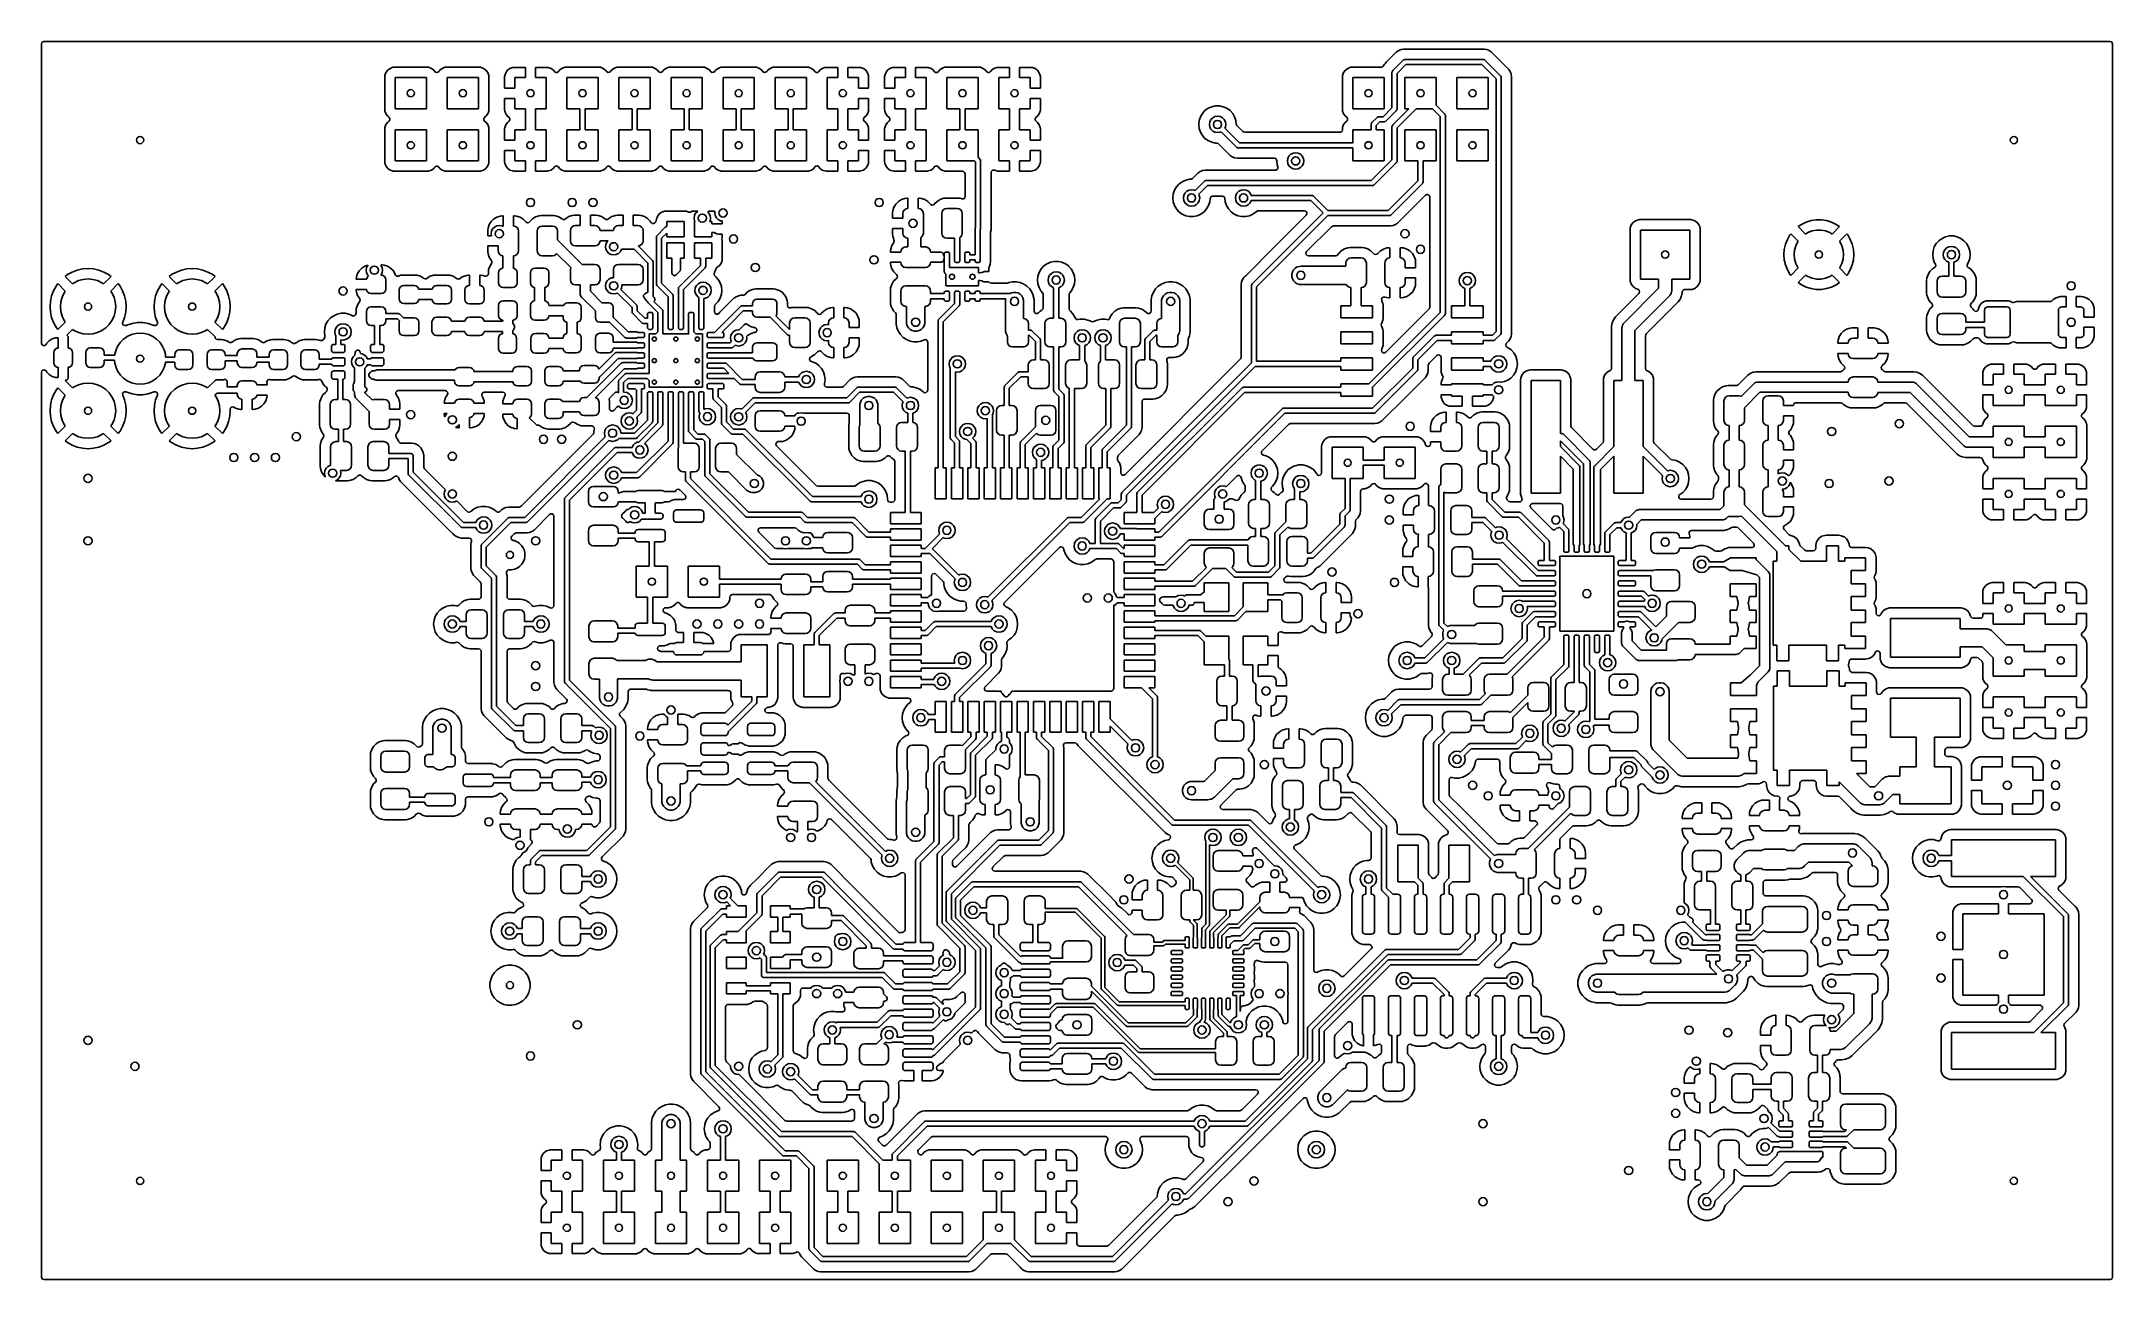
# Model space of a CAD drawing. Extents: x -2.18 to 1.8, y 0.44 to 2.81.
import ezdxf

# ---------------------------------------------------------------- set-up
doc = ezdxf.new("R2010")
doc.units = 0
doc.header["$MEASUREMENT"] = 0
doc.layers.add('BLACK', color=7, linetype='CONTINUOUS')

msp = doc.modelspace()

# ---------------------------------------------------------------- linework, layer by layer
at = {"layer": 'BLACK', "linetype": 'CONTINUOUS'}
for p, q in [((-2.1796, 2.8097), (-2.1788, 2.8123)), ((-2.1796, 2.7469), (-2.1796, 2.8097)), ((-2.1788, 2.8123), (-2.1767, 2.8141)), ((-2.1767, 2.8141), (-2.1747, 2.8146)), ((-2.1747, 2.8146), (0.9998, 2.8146)), ((0.4241, 2.7944), (0.4041, 2.7744)), ((0.4282, 2.7971), (0.4241, 2.7944)), ((0.4241, 2.7944), (0.4241, 2.7944)), ((0.4327, 2.799), (0.4282, 2.7971)), ((0.4282, 2.7971), (0.4282, 2.7971)), ((0.4375, 2.7999), (0.4327, 2.799)), ((0.4327, 2.799), (0.4327, 2.799)), ((0.5925, 2.7999), (0.4375, 2.7999)), ((0.4375, 2.7999), (0.4375, 2.7999)), ((0.5973, 2.799), (0.5925, 2.7999)), ((0.5925, 2.7999), (0.5925, 2.7999)), ((0.6018, 2.7971), (0.5973, 2.799)), ((0.5973, 2.799), (0.5973, 2.799)), ((0.6059, 2.7944), (0.6018, 2.7971)), ((0.6018, 2.7971), (0.6018, 2.7971)), ((0.6394, 2.7609), (0.6059, 2.7944)), ((0.6059, 2.7944), (0.6059, 2.7944)), ((0.9998, 2.8146), (1.3998, 2.8146)), ((1.3998, 2.8146), (1.7947, 2.8146)), ((1.7947, 2.8146), (1.7973, 2.8138)), ((1.7973, 2.8138), (1.7991, 2.8117)), ((1.7991, 2.8117), (1.7996, 2.8097)), ((1.7996, 2.8097), (1.7996, 0.4403)), ((-2.1796, 2.452), (-2.1796, 2.7469)), ((-1.5198, 2.7493), (-1.52, 2.7469)), ((-1.52, 2.7469), (-1.52, 2.6831)), ((-1.5178, 2.7547), (-1.5198, 2.7493)), ((-1.5198, 2.7493), (-1.5198, 2.7493)), ((-1.5143, 2.7593), (-1.5178, 2.7547)), ((-1.5097, 2.7628), (-1.5143, 2.7593)), ((-1.5043, 2.7648), (-1.5097, 2.7628)), ((-1.5019, 2.765), (-1.5043, 2.7648)), ((-1.5043, 2.7648), (-1.5043, 2.7648)), ((-1.4381, 2.765), (-1.5019, 2.765)), ((-1.5019, 2.765), (-1.5019, 2.765)), ((-1.4357, 2.7648), (-1.4381, 2.765)), ((-1.4381, 2.765), (-1.4381, 2.765)), ((-1.4303, 2.7628), (-1.4357, 2.7648)), ((-1.4257, 2.7593), (-1.4303, 2.7628)), ((-1.4239, 2.7569), (-1.4257, 2.7593)), ((-1.4257, 2.7593), (-1.4257, 2.7593)), ((-1.4257, 2.7593), (-1.4257, 2.7593)), ((-1.4235, 2.7564), (-1.4239, 2.7569)), ((-1.421, 2.7551), (-1.4235, 2.7564)), ((-1.4183, 2.7553), (-1.421, 2.7551)), ((-1.4161, 2.7569), (-1.4183, 2.7553)), ((-1.4143, 2.7593), (-1.4161, 2.7569)), ((-1.4097, 2.7628), (-1.4143, 2.7593)), ((-1.4043, 2.7648), (-1.4097, 2.7628)), ((-1.4019, 2.765), (-1.4043, 2.7648)), ((-1.4043, 2.7648), (-1.4043, 2.7648)), ((-1.3381, 2.765), (-1.4019, 2.765)), ((-1.4019, 2.765), (-1.4019, 2.765)), ((-1.3357, 2.7648), (-1.3381, 2.765)), ((-1.3381, 2.765), (-1.3381, 2.765)), ((-1.3303, 2.7628), (-1.3357, 2.7648)), ((-1.3257, 2.7593), (-1.3303, 2.7628)), ((-1.3222, 2.7547), (-1.3257, 2.7593)), ((-1.3202, 2.7493), (-1.3222, 2.7547)), ((-1.3201, 2.7481), (-1.3202, 2.7493)), ((-1.32, 2.7469), (-1.3201, 2.7481)), ((-1.32, 2.6831), (-1.32, 2.7469)), ((-1.32, 2.7469), (-1.32, 2.7469)), ((-1.32, 2.7469), (-1.32, 2.7469)), ((-1.2894, 2.7492), (-1.2897, 2.7469)), ((-1.2897, 2.7469), (-1.2897, 2.7248)), ((-1.2875, 2.7545), (-1.2894, 2.7492)), ((-1.2894, 2.7492), (-1.2894, 2.7492)), ((-1.2841, 2.7591), (-1.2875, 2.7545)), ((-1.2875, 2.7545), (-1.2875, 2.7545)), ((-1.2795, 2.7625), (-1.2841, 2.7591)), ((-1.2841, 2.7591), (-1.2841, 2.7591)), ((-1.2742, 2.7644), (-1.2795, 2.7625)), ((-1.2795, 2.7625), (-1.2795, 2.7625)), ((-1.2719, 2.7647), (-1.2742, 2.7644)), ((-1.2742, 2.7644), (-1.2742, 2.7644)), ((-1.2498, 2.7647), (-1.2719, 2.7647)), ((-1.2498, 2.745), (-1.2498, 2.7647)), ((-1.2081, 2.7647), (-1.2302, 2.7647)), ((-1.2302, 2.7647), (-1.2302, 2.745)), ((-1.2058, 2.7644), (-1.2081, 2.7647)), ((-1.2005, 2.7625), (-1.2058, 2.7644)), ((-1.2058, 2.7644), (-1.2058, 2.7644)), ((-1.1959, 2.7591), (-1.2005, 2.7625)), ((-1.2005, 2.7625), (-1.2005, 2.7625)), ((-1.1941, 2.7566), (-1.1959, 2.7591)), ((-1.1937, 2.7561), (-1.1941, 2.7566)), ((-1.1912, 2.7548), (-1.1937, 2.7561)), ((-1.1885, 2.755), (-1.1912, 2.7548)), ((-1.1863, 2.7566), (-1.1885, 2.755)), ((-1.1843, 2.7593), (-1.1863, 2.7566)), ((-1.1801, 2.7625), (-1.1843, 2.7593)), ((-1.1843, 2.7593), (-1.1843, 2.7593)), ((-1.1843, 2.7593), (-1.1843, 2.7593)), ((-1.1797, 2.7628), (-1.1801, 2.7625)), ((-1.1743, 2.7648), (-1.1797, 2.7628)), ((-1.1719, 2.765), (-1.1743, 2.7648)), ((-1.1743, 2.7648), (-1.1743, 2.7648)), ((-1.1081, 2.765), (-1.1719, 2.765)), ((-1.1719, 2.765), (-1.1719, 2.765)), ((-1.1057, 2.7648), (-1.1081, 2.765)), ((-1.1081, 2.765), (-1.1081, 2.765)), ((-1.1003, 2.7628), (-1.1057, 2.7648)), ((-1.0957, 2.7593), (-1.1003, 2.7628)), ((-1.0939, 2.7569), (-1.0957, 2.7593)), ((-1.0957, 2.7593), (-1.0957, 2.7593)), ((-1.0957, 2.7593), (-1.0957, 2.7593)), ((-1.0935, 2.7564), (-1.0939, 2.7569)), ((-1.091, 2.7551), (-1.0935, 2.7564)), ((-1.0883, 2.7553), (-1.091, 2.7551)), ((-1.0861, 2.7569), (-1.0883, 2.7553)), ((-1.0843, 2.7593), (-1.0861, 2.7569)), ((-1.0797, 2.7628), (-1.0843, 2.7593)), ((-1.0743, 2.7648), (-1.0797, 2.7628)), ((-1.0719, 2.765), (-1.0743, 2.7648)), ((-1.0743, 2.7648), (-1.0743, 2.7648)), ((-1.0081, 2.765), (-1.0719, 2.765)), ((-1.0719, 2.765), (-1.0719, 2.765)), ((-1.0057, 2.7648), (-1.0081, 2.765)), ((-1.0081, 2.765), (-1.0081, 2.765)), ((-1.0003, 2.7628), (-1.0057, 2.7648)), ((-0.9957, 2.7593), (-1.0003, 2.7628)), ((-0.9939, 2.7569), (-0.9957, 2.7593)), ((-0.9957, 2.7593), (-0.9957, 2.7593)), ((-0.9957, 2.7593), (-0.9957, 2.7593)), ((-0.9935, 2.7564), (-0.9939, 2.7569)), ((-0.991, 2.7551), (-0.9935, 2.7564)), ((-0.9883, 2.7553), (-0.991, 2.7551)), ((-0.9861, 2.7569), (-0.9883, 2.7553)), ((-0.9843, 2.7593), (-0.9861, 2.7569)), ((-0.9797, 2.7628), (-0.9843, 2.7593)), ((-0.9743, 2.7648), (-0.9797, 2.7628)), ((-0.9719, 2.765), (-0.9743, 2.7648)), ((-0.9743, 2.7648), (-0.9743, 2.7648)), ((-0.9081, 2.765), (-0.9719, 2.765)), ((-0.9719, 2.765), (-0.9719, 2.765)), ((-0.9057, 2.7648), (-0.9081, 2.765)), ((-0.9081, 2.765), (-0.9081, 2.765)), ((-0.9003, 2.7628), (-0.9057, 2.7648)), ((-0.8957, 2.7593), (-0.9003, 2.7628)), ((-0.8939, 2.7569), (-0.8957, 2.7593)), ((-0.8957, 2.7593), (-0.8957, 2.7593)), ((-0.8957, 2.7593), (-0.8957, 2.7593)), ((-0.8935, 2.7564), (-0.8939, 2.7569)), ((-0.891, 2.7551), (-0.8935, 2.7564)), ((-0.8883, 2.7553), (-0.891, 2.7551)), ((-0.8861, 2.7569), (-0.8883, 2.7553)), ((-0.8843, 2.7593), (-0.8861, 2.7569)), ((-0.8797, 2.7628), (-0.8843, 2.7593)), ((-0.8743, 2.7648), (-0.8797, 2.7628)), ((-0.8719, 2.765), (-0.8743, 2.7648)), ((-0.8743, 2.7648), (-0.8743, 2.7648)), ((-0.8081, 2.765), (-0.8719, 2.765)), ((-0.8719, 2.765), (-0.8719, 2.765)), ((-0.8057, 2.7648), (-0.8081, 2.765)), ((-0.8081, 2.765), (-0.8081, 2.765)), ((-0.8003, 2.7628), (-0.8057, 2.7648)), ((-0.7957, 2.7593), (-0.8003, 2.7628)), ((-0.7939, 2.7569), (-0.7957, 2.7593)), ((-0.7957, 2.7593), (-0.7957, 2.7593)), ((-0.7957, 2.7593), (-0.7957, 2.7593)), ((-0.7935, 2.7564), (-0.7939, 2.7569)), ((-0.791, 2.7551), (-0.7935, 2.7564)), ((-0.7883, 2.7553), (-0.791, 2.7551)), ((-0.7861, 2.7569), (-0.7883, 2.7553)), ((-0.7843, 2.7593), (-0.7861, 2.7569)), ((-0.7797, 2.7628), (-0.7843, 2.7593)), ((-0.7743, 2.7648), (-0.7797, 2.7628)), ((-0.7719, 2.765), (-0.7743, 2.7648)), ((-0.7743, 2.7648), (-0.7743, 2.7648)), ((-0.7081, 2.765), (-0.7719, 2.765)), ((-0.7719, 2.765), (-0.7719, 2.765)), ((-0.7057, 2.7648), (-0.7081, 2.765)), ((-0.7081, 2.765), (-0.7081, 2.765)), ((-0.7003, 2.7628), (-0.7057, 2.7648)), ((-0.6957, 2.7593), (-0.7003, 2.7628)), ((-0.6937, 2.7566), (-0.6957, 2.7593)), ((-0.6932, 2.7561), (-0.6937, 2.7566)), ((-0.6908, 2.7548), (-0.6932, 2.7561)), ((-0.6881, 2.755), (-0.6908, 2.7548)), ((-0.6859, 2.7566), (-0.6881, 2.755)), ((-0.6841, 2.7591), (-0.6859, 2.7566)), ((-0.6795, 2.7625), (-0.6841, 2.7591)), ((-0.6742, 2.7644), (-0.6795, 2.7625)), ((-0.6795, 2.7625), (-0.6795, 2.7625)), ((-0.6719, 2.7647), (-0.6742, 2.7644)), ((-0.6742, 2.7644), (-0.6742, 2.7644)), ((-0.6498, 2.7647), (-0.6719, 2.7647)), ((-0.6498, 2.745), (-0.6498, 2.7647)), ((-0.6081, 2.7647), (-0.6302, 2.7647)), ((-0.6302, 2.7647), (-0.6302, 2.745)), ((-0.6058, 2.7644), (-0.6081, 2.7647)), ((-0.6005, 2.7625), (-0.6058, 2.7644)), ((-0.6058, 2.7644), (-0.6058, 2.7644)), ((-0.5959, 2.7591), (-0.6005, 2.7625)), ((-0.6005, 2.7625), (-0.6005, 2.7625)), ((-0.5925, 2.7545), (-0.5959, 2.7591)), ((-0.5959, 2.7591), (-0.5959, 2.7591)), ((-0.5906, 2.7492), (-0.5925, 2.7545)), ((-0.5925, 2.7545), (-0.5925, 2.7545)), ((-0.5903, 2.7469), (-0.5906, 2.7492)), ((-0.5906, 2.7492), (-0.5906, 2.7492)), ((-0.5903, 2.7248), (-0.5903, 2.7469)), ((-0.5903, 2.7469), (-0.5903, 2.7469)), ((-0.5594, 2.7492), (-0.5597, 2.7469)), ((-0.5597, 2.7469), (-0.5597, 2.7248)), ((-0.5575, 2.7545), (-0.5594, 2.7492)), ((-0.5594, 2.7492), (-0.5594, 2.7492)), ((-0.5541, 2.7591), (-0.5575, 2.7545)), ((-0.5575, 2.7545), (-0.5575, 2.7545)), ((-0.5495, 2.7625), (-0.5541, 2.7591)), ((-0.5541, 2.7591), (-0.5541, 2.7591)), ((-0.5442, 2.7644), (-0.5495, 2.7625)), ((-0.5495, 2.7625), (-0.5495, 2.7625)), ((-0.5419, 2.7647), (-0.5442, 2.7644)), ((-0.5442, 2.7644), (-0.5442, 2.7644)), ((-0.5198, 2.7647), (-0.5419, 2.7647)), ((-0.5198, 2.745), (-0.5198, 2.7647)), ((-0.4781, 2.7647), (-0.5002, 2.7647)), ((-0.5002, 2.7647), (-0.5002, 2.745)), ((-0.4758, 2.7644), (-0.4781, 2.7647)), ((-0.4705, 2.7625), (-0.4758, 2.7644)), ((-0.4758, 2.7644), (-0.4758, 2.7644)), ((-0.4659, 2.7591), (-0.4705, 2.7625)), ((-0.4705, 2.7625), (-0.4705, 2.7625)), ((-0.4641, 2.7566), (-0.4659, 2.7591)), ((-0.4637, 2.7561), (-0.4641, 2.7566)), ((-0.4612, 2.7548), (-0.4637, 2.7561)), ((-0.4585, 2.755), (-0.4612, 2.7548)), ((-0.4563, 2.7566), (-0.4585, 2.755)), ((-0.4543, 2.7593), (-0.4563, 2.7566)), ((-0.4501, 2.7625), (-0.4543, 2.7593)), ((-0.4543, 2.7593), (-0.4543, 2.7593)), ((-0.4543, 2.7593), (-0.4543, 2.7593)), ((-0.4497, 2.7628), (-0.4501, 2.7625)), ((-0.4443, 2.7648), (-0.4497, 2.7628)), ((-0.4419, 2.765), (-0.4443, 2.7648)), ((-0.4443, 2.7648), (-0.4443, 2.7648)), ((-0.3781, 2.765), (-0.4419, 2.765)), ((-0.4419, 2.765), (-0.4419, 2.765)), ((-0.3757, 2.7648), (-0.3781, 2.765)), ((-0.3781, 2.765), (-0.3781, 2.765)), ((-0.3703, 2.7628), (-0.3757, 2.7648)), ((-0.3657, 2.7593), (-0.3703, 2.7628)), ((-0.3637, 2.7566), (-0.3657, 2.7593)), ((-0.3632, 2.7561), (-0.3637, 2.7566)), ((-0.3608, 2.7548), (-0.3632, 2.7561)), ((-0.3581, 2.755), (-0.3608, 2.7548)), ((-0.3559, 2.7566), (-0.3581, 2.755)), ((-0.3541, 2.7591), (-0.3559, 2.7566)), ((-0.3495, 2.7625), (-0.3541, 2.7591)), ((-0.3442, 2.7644), (-0.3495, 2.7625)), ((-0.3495, 2.7625), (-0.3495, 2.7625)), ((-0.3419, 2.7647), (-0.3442, 2.7644)), ((-0.3442, 2.7644), (-0.3442, 2.7644)), ((-0.3198, 2.7647), (-0.3419, 2.7647)), ((-0.3198, 2.745), (-0.3198, 2.7647)), ((-0.2781, 2.7647), (-0.3002, 2.7647)), ((-0.3002, 2.7647), (-0.3002, 2.745)), ((-0.2758, 2.7644), (-0.2781, 2.7647)), ((-0.2705, 2.7625), (-0.2758, 2.7644)), ((-0.2758, 2.7644), (-0.2758, 2.7644)), ((-0.2659, 2.7591), (-0.2705, 2.7625)), ((-0.2705, 2.7625), (-0.2705, 2.7625)), ((-0.2625, 2.7545), (-0.2659, 2.7591)), ((-0.2659, 2.7591), (-0.2659, 2.7591)), ((-0.2606, 2.7492), (-0.2625, 2.7545)), ((-0.2625, 2.7545), (-0.2625, 2.7545)), ((-0.2603, 2.7469), (-0.2606, 2.7492)), ((-0.2606, 2.7492), (-0.2606, 2.7492)), ((-0.2603, 2.7248), (-0.2603, 2.7469)), ((-0.2603, 2.7469), (-0.2603, 2.7469)), ((0.3202, 2.7493), (0.32, 2.7469)), ((0.32, 2.7469), (0.32, 2.6831)), ((0.3222, 2.7547), (0.3202, 2.7493)), ((0.3202, 2.7493), (0.3202, 2.7493)), ((0.3257, 2.7593), (0.3222, 2.7547)), ((0.3303, 2.7628), (0.3257, 2.7593)), ((0.3357, 2.7648), (0.3303, 2.7628)), ((0.3381, 2.765), (0.3357, 2.7648)), ((0.3357, 2.7648), (0.3357, 2.7648)), ((0.3941, 2.765), (0.3381, 2.765)), ((0.396, 2.7654), (0.3941, 2.765)), ((0.3981, 2.7672), (0.396, 2.7654)), ((0.4006, 2.7709), (0.3981, 2.7672)), ((0.4024, 2.7726), (0.4006, 2.7709)), ((0.4041, 2.7744), (0.4024, 2.7726)), ((0.4151, 2.755), (0.4152, 2.756)), ((0.4151, 2.687), (0.4151, 2.755)), ((0.4152, 2.7561), (0.4155, 2.7568)), ((0.4152, 2.756), (0.4152, 2.7561)), ((0.4155, 2.7568), (0.4159, 2.7577)), ((0.4159, 2.7577), (0.4165, 2.7585)), ((0.4159, 2.7577), (0.4159, 2.7577)), ((0.4165, 2.7585), (0.4365, 2.7785)), ((0.442, 2.7701), (0.4249, 2.753)), ((0.4249, 2.753), (0.4249, 2.685)), ((0.4365, 2.7785), (0.4373, 2.7791)), ((0.4373, 2.7791), (0.4383, 2.7795)), ((0.4373, 2.7791), (0.4373, 2.7791)), ((0.4383, 2.7795), (0.439, 2.7798)), ((0.439, 2.7798), (0.44, 2.7799)), ((0.439, 2.7798), (0.439, 2.7798)), ((0.44, 2.7799), (0.59, 2.7799)), ((0.588, 2.7701), (0.442, 2.7701)), ((0.6151, 2.743), (0.588, 2.7701)), ((0.59, 2.7799), (0.591, 2.7798)), ((0.591, 2.7798), (0.591, 2.7798)), ((0.591, 2.7798), (0.5915, 2.7796)), ((0.5915, 2.7796), (0.5927, 2.7791)), ((0.5927, 2.7791), (0.5927, 2.7791)), ((0.5927, 2.7791), (0.5935, 2.7785)), ((0.5935, 2.7785), (0.6235, 2.7485)), ((0.6235, 2.7485), (0.6241, 2.7477)), ((0.6241, 2.7477), (0.6248, 2.746)), ((0.6248, 2.746), (0.6249, 2.745)), ((0.6421, 2.7568), (0.6394, 2.7609)), ((0.6394, 2.7609), (0.6394, 2.7609)), ((0.6424, 2.7561), (0.6421, 2.7568)), ((0.6421, 2.7568), (0.6421, 2.7568)), ((0.6421, 2.7568), (0.6421, 2.7568)), ((0.6434, 2.7536), (0.6424, 2.7561)), ((0.644, 2.7523), (0.6434, 2.7536)), ((0.6444, 2.7501), (0.644, 2.7523)), ((0.644, 2.7523), (0.644, 2.7523)), ((0.6449, 2.7475), (0.6444, 2.7501)), ((0.6449, 2.2575), (0.6449, 2.7475)), ((-1.5, 2.685), (-1.5, 2.745)), ((-1.5, 2.745), (-1.44, 2.745)), ((-1.44, 2.745), (-1.44, 2.685)), ((-1.4, 2.685), (-1.4, 2.745)), ((-1.4, 2.745), (-1.34, 2.745)), ((-1.34, 2.745), (-1.34, 2.685)), ((-1.2897, 2.7248), (-1.27, 2.7248)), ((-1.27, 2.7248), (-1.27, 2.745)), ((-1.27, 2.745), (-1.2498, 2.745)), ((-1.2302, 2.745), (-1.21, 2.745)), ((-1.21, 2.745), (-1.21, 2.685)), ((-1.17, 2.685), (-1.17, 2.745)), ((-1.17, 2.745), (-1.11, 2.745)), ((-1.11, 2.745), (-1.11, 2.685)), ((-1.07, 2.685), (-1.07, 2.745)), ((-1.07, 2.745), (-1.01, 2.745)), ((-1.01, 2.745), (-1.01, 2.685)), ((-0.97, 2.685), (-0.97, 2.745)), ((-0.97, 2.745), (-0.91, 2.745)), ((-0.91, 2.745), (-0.91, 2.685)), ((-0.87, 2.685), (-0.87, 2.745)), ((-0.87, 2.745), (-0.81, 2.745)), ((-0.81, 2.745), (-0.81, 2.685)), ((-0.77, 2.685), (-0.77, 2.745)), ((-0.77, 2.745), (-0.71, 2.745)), ((-0.71, 2.745), (-0.71, 2.685)), ((-0.67, 2.685), (-0.67, 2.745)), ((-0.67, 2.745), (-0.6498, 2.745)), ((-0.6302, 2.745), (-0.61, 2.745)), ((-0.61, 2.745), (-0.61, 2.7248)), ((-0.61, 2.7248), (-0.5903, 2.7248)), ((-0.5597, 2.7248), (-0.54, 2.7248)), ((-0.54, 2.7248), (-0.54, 2.745)), ((-0.54, 2.745), (-0.5198, 2.745)), ((-0.5002, 2.745), (-0.48, 2.745)), ((-0.48, 2.745), (-0.48, 2.685)), ((-0.44, 2.685), (-0.44, 2.745)), ((-0.44, 2.745), (-0.38, 2.745)), ((-0.38, 2.745), (-0.38, 2.685)), ((-0.34, 2.685), (-0.34, 2.745)), ((-0.34, 2.745), (-0.3198, 2.745)), ((-0.3002, 2.745), (-0.28, 2.745)), ((-0.28, 2.745), (-0.28, 2.7248)), ((-0.28, 2.7248), (-0.2603, 2.7248)), ((0.34, 2.685), (0.34, 2.745)), ((0.34, 2.745), (0.4, 2.745)), ((0.4, 2.745), (0.4, 2.685)), ((0.44, 2.685), (0.44, 2.745)), ((0.44, 2.745), (0.5, 2.745)), ((0.5, 2.745), (0.5, 2.692)), ((0.54, 2.685), (0.54, 2.745)), ((0.54, 2.745), (0.6, 2.745)), ((0.6, 2.745), (0.6, 2.685)), ((0.6151, 2.257), (0.6151, 2.743)), ((0.6249, 2.745), (0.6249, 2.255)), ((-1.52, 2.6831), (-1.5198, 2.6807)), ((-1.5198, 2.6807), (-1.5198, 2.6807)), ((-1.5198, 2.6807), (-1.5181, 2.6761)), ((-1.5181, 2.6761), (-1.5178, 2.6753)), ((-1.5178, 2.6753), (-1.5143, 2.6707)), ((-1.5143, 2.6707), (-1.5143, 2.6707)), ((-1.5143, 2.6707), (-1.5143, 2.6707)), ((-1.5143, 2.6707), (-1.5119, 2.6689)), ((-1.5119, 2.6689), (-1.5103, 2.6667)), ((-1.5103, 2.6667), (-1.5101, 2.664)), ((-1.44, 2.685), (-1.5, 2.685)), ((-1.34, 2.685), (-1.4, 2.685)), ((-1.3299, 2.666), (-1.3286, 2.6685)), ((-1.3286, 2.6685), (-1.3281, 2.6689)), ((-1.3281, 2.6689), (-1.3257, 2.6707)), ((-1.3257, 2.6707), (-1.3222, 2.6753)), ((-1.3222, 2.6753), (-1.3202, 2.6807)), ((-1.3202, 2.6807), (-1.3201, 2.682)), ((-1.3201, 2.682), (-1.32, 2.6831)), ((-1.32, 2.6831), (-1.32, 2.6831)), ((-1.2897, 2.7052), (-1.2897, 2.6831)), ((-1.27, 2.7052), (-1.2897, 2.7052)), ((-1.2897, 2.6831), (-1.2894, 2.6808)), ((-1.2894, 2.6808), (-1.2894, 2.6808)), ((-1.2894, 2.6808), (-1.2875, 2.6755)), ((-1.2875, 2.6755), (-1.2875, 2.6755)), ((-1.2875, 2.6755), (-1.2841, 2.6709)), ((-1.2841, 2.6709), (-1.2814, 2.6689)), ((-1.2814, 2.6689), (-1.2797, 2.6667)), ((-1.2797, 2.6667), (-1.2795, 2.664)), ((-1.27, 2.685), (-1.27, 2.7052)), ((-1.2498, 2.685), (-1.27, 2.685)), ((-1.2498, 2.645), (-1.2498, 2.685)), ((-1.21, 2.685), (-1.2302, 2.685)), ((-1.2302, 2.685), (-1.2302, 2.645)), ((-1.1449, 2.685), (-1.17, 2.685)), ((-1.1449, 2.645), (-1.1449, 2.685)), ((-1.11, 2.685), (-1.1351, 2.685)), ((-1.1351, 2.685), (-1.1351, 2.645)), ((-1.0449, 2.685), (-1.07, 2.685)), ((-1.0449, 2.645), (-1.0449, 2.685)), ((-1.01, 2.685), (-1.0351, 2.685)), ((-1.0351, 2.685), (-1.0351, 2.645)), ((-0.9449, 2.685), (-0.97, 2.685)), ((-0.9449, 2.645), (-0.9449, 2.685)), ((-0.91, 2.685), (-0.9351, 2.685)), ((-0.9351, 2.685), (-0.9351, 2.645)), ((-0.8449, 2.685), (-0.87, 2.685)), ((-0.8449, 2.645), (-0.8449, 2.685)), ((-0.81, 2.685), (-0.8351, 2.685)), ((-0.8351, 2.685), (-0.8351, 2.645)), ((-0.7449, 2.685), (-0.77, 2.685)), ((-0.7449, 2.645), (-0.7449, 2.685)), ((-0.71, 2.685), (-0.7351, 2.685)), ((-0.7351, 2.685), (-0.7351, 2.645)), ((-0.6498, 2.685), (-0.67, 2.685)), ((-0.6498, 2.645), (-0.6498, 2.685)), ((-0.61, 2.685), (-0.6302, 2.685)), ((-0.6302, 2.685), (-0.6302, 2.645)), ((-0.5903, 2.7052), (-0.61, 2.7052)), ((-0.61, 2.7052), (-0.61, 2.685)), ((-0.6005, 2.666), (-0.5992, 2.6685)), ((-0.5992, 2.6685), (-0.5986, 2.6689)), ((-0.5986, 2.6689), (-0.5959, 2.6709)), ((-0.5959, 2.6709), (-0.5925, 2.6755)), ((-0.5925, 2.6755), (-0.5906, 2.6808)), ((-0.5925, 2.6755), (-0.5925, 2.6755)), ((-0.5906, 2.6808), (-0.5903, 2.6831)), ((-0.5906, 2.6808), (-0.5906, 2.6808)), ((-0.5903, 2.6831), (-0.5903, 2.7052)), ((-0.5903, 2.6831), (-0.5903, 2.6831)), ((-0.5597, 2.7052), (-0.5597, 2.6831)), ((-0.54, 2.7052), (-0.5597, 2.7052)), ((-0.5597, 2.6831), (-0.5594, 2.6808)), ((-0.5594, 2.6808), (-0.5594, 2.6808)), ((-0.5594, 2.6808), (-0.5575, 2.6755)), ((-0.5575, 2.6755), (-0.5575, 2.6755)), ((-0.5575, 2.6755), (-0.5541, 2.6709)), ((-0.5541, 2.6709), (-0.5514, 2.6689)), ((-0.5514, 2.6689), (-0.5497, 2.6667)), ((-0.5497, 2.6667), (-0.5495, 2.664)), ((-0.54, 2.685), (-0.54, 2.7052)), ((-0.5198, 2.685), (-0.54, 2.685)), ((-0.5198, 2.645), (-0.5198, 2.685)), ((-0.48, 2.685), (-0.5002, 2.685)), ((-0.5002, 2.685), (-0.5002, 2.645)), ((-0.4149, 2.685), (-0.44, 2.685)), ((-0.4149, 2.645), (-0.4149, 2.685)), ((-0.38, 2.685), (-0.4051, 2.685)), ((-0.4051, 2.685), (-0.4051, 2.645)), ((-0.3198, 2.685), (-0.34, 2.685)), ((-0.3198, 2.645), (-0.3198, 2.685)), ((-0.28, 2.685), (-0.3002, 2.685)), ((-0.3002, 2.685), (-0.3002, 2.645)), ((-0.2603, 2.7052), (-0.28, 2.7052)), ((-0.28, 2.7052), (-0.28, 2.685)), ((-0.2705, 2.666), (-0.2692, 2.6685)), ((-0.2692, 2.6685), (-0.2686, 2.6689)), ((-0.2686, 2.6689), (-0.2659, 2.6709)), ((-0.2659, 2.6709), (-0.2625, 2.6755)), ((-0.2625, 2.6755), (-0.2606, 2.6808)), ((-0.2625, 2.6755), (-0.2625, 2.6755)), ((-0.2606, 2.6808), (-0.2603, 2.6831)), ((-0.2606, 2.6808), (-0.2606, 2.6808)), ((-0.2603, 2.6831), (-0.2603, 2.7052)), ((-0.2603, 2.6831), (-0.2603, 2.6831)), ((0.0471, 2.6696), (0.0448, 2.6625)), ((0.0509, 2.6761), (0.0471, 2.6696)), ((0.0471, 2.6696), (0.0471, 2.6696)), ((0.0559, 2.6817), (0.0509, 2.6761)), ((0.062, 2.6861), (0.0559, 2.6817)), ((0.0689, 2.6892), (0.062, 2.6861)), ((0.0673, 2.6643), (0.0707, 2.6677)), ((0.0762, 2.6908), (0.0689, 2.6892)), ((0.0707, 2.6677), (0.0751, 2.67)), ((0.0751, 2.67), (0.08, 2.6707)), ((0.0838, 2.6908), (0.0762, 2.6908)), ((0.08, 2.6707), (0.0849, 2.67)), ((0.0911, 2.6892), (0.0838, 2.6908)), ((0.0849, 2.67), (0.0893, 2.6677)), ((0.0893, 2.6677), (0.0927, 2.6643)), ((0.098, 2.6861), (0.0911, 2.6892)), ((0.0911, 2.6892), (0.0911, 2.6892)), ((0.1041, 2.6817), (0.098, 2.6861)), ((0.1091, 2.6761), (0.1041, 2.6817)), ((0.1129, 2.6696), (0.1091, 2.6761)), ((0.1152, 2.6625), (0.1129, 2.6696)), ((0.32, 2.6831), (0.3202, 2.6807)), ((0.3202, 2.6807), (0.3202, 2.6807)), ((0.3202, 2.6807), (0.3219, 2.6761)), ((0.3219, 2.6761), (0.3222, 2.6753)), ((0.3222, 2.6753), (0.3257, 2.6707)), ((0.3257, 2.6707), (0.3257, 2.6707)), ((0.3257, 2.6707), (0.3257, 2.6707)), ((0.3257, 2.6707), (0.3281, 2.6689)), ((0.3281, 2.6689), (0.3297, 2.6667)), ((0.3297, 2.6667), (0.3299, 2.664)), ((0.4, 2.685), (0.34, 2.685)), ((0.3765, 2.6585), (0.3865, 2.6685)), ((0.3865, 2.6685), (0.3873, 2.6691)), ((0.3873, 2.6691), (0.3883, 2.6695)), ((0.3873, 2.6691), (0.3873, 2.6691)), ((0.3883, 2.6695), (0.389, 2.6698)), ((0.389, 2.6698), (0.39, 2.6699)), ((0.389, 2.6698), (0.389, 2.6698)), ((0.39, 2.6699), (0.398, 2.6699)), ((0.398, 2.6699), (0.4151, 2.687)), ((0.4235, 2.6815), (0.4035, 2.6615)), ((0.4165, 2.6541), (0.4474, 2.685)), ((0.4241, 2.6823), (0.4235, 2.6815)), ((0.4248, 2.684), (0.4241, 2.6823)), ((0.4241, 2.6823), (0.4241, 2.6823)), ((0.4249, 2.685), (0.4248, 2.684)), ((0.4614, 2.685), (0.4249, 2.6486)), ((0.4474, 2.685), (0.44, 2.685)), ((0.493, 2.685), (0.4614, 2.685)), ((0.5079, 2.6702), (0.493, 2.685)), ((0.5, 2.692), (0.5163, 2.6757)), ((0.5079, 2.2937), (0.5079, 2.6702)), ((0.5163, 2.6757), (0.5169, 2.6749)), ((0.5169, 2.6749), (0.5169, 2.6749)), ((0.5169, 2.6749), (0.5176, 2.6732)), ((0.5176, 2.6732), (0.5177, 2.6722)), ((0.5177, 2.6722), (0.5177, 2.2917)), ((0.6, 2.685), (0.54, 2.685)), ((-1.5198, 2.6493), (-1.52, 2.6469)), ((-1.52, 2.6469), (-1.52, 2.5831)), ((-1.5178, 2.6547), (-1.5198, 2.6493)), ((-1.5198, 2.6493), (-1.5198, 2.6493)), ((-1.5143, 2.6593), (-1.5178, 2.6547)), ((-1.5119, 2.6611), (-1.5143, 2.6593)), ((-1.5114, 2.6615), (-1.5119, 2.6611)), ((-1.5101, 2.664), (-1.5114, 2.6615)), ((-1.5, 2.585), (-1.5, 2.645)), ((-1.5, 2.645), (-1.44, 2.645)), ((-1.44, 2.645), (-1.44, 2.585)), ((-1.4, 2.585), (-1.4, 2.645)), ((-1.4, 2.645), (-1.34, 2.645)), ((-1.34, 2.645), (-1.34, 2.585)), ((-1.3297, 2.6633), (-1.3299, 2.666)), ((-1.3281, 2.6611), (-1.3297, 2.6633)), ((-1.3257, 2.6593), (-1.3281, 2.6611)), ((-1.3222, 2.6547), (-1.3257, 2.6593)), ((-1.3202, 2.6493), (-1.3222, 2.6547)), ((-1.3201, 2.6481), (-1.3202, 2.6493)), ((-1.32, 2.6469), (-1.3201, 2.6481)), ((-1.32, 2.5831), (-1.32, 2.6469)), ((-1.32, 2.6469), (-1.32, 2.6469)), ((-1.2894, 2.6492), (-1.2897, 2.6469)), ((-1.2897, 2.6469), (-1.2897, 2.6248)), ((-1.2875, 2.6545), (-1.2894, 2.6492)), ((-1.2894, 2.6492), (-1.2894, 2.6492)), ((-1.2841, 2.6591), (-1.2875, 2.6545)), ((-1.2875, 2.6545), (-1.2875, 2.6545)), ((-1.2814, 2.6611), (-1.2841, 2.6591)), ((-1.2808, 2.6615), (-1.2814, 2.6611)), ((-1.2795, 2.664), (-1.2808, 2.6615)), ((-1.27, 2.6248), (-1.27, 2.645)), ((-1.27, 2.645), (-1.2498, 2.645)), ((-1.2302, 2.645), (-1.21, 2.645)), ((-1.21, 2.645), (-1.21, 2.585)), ((-1.17, 2.585), (-1.17, 2.645)), ((-1.17, 2.645), (-1.1449, 2.645)), ((-1.1351, 2.645), (-1.11, 2.645)), ((-1.11, 2.645), (-1.11, 2.585)), ((-1.07, 2.585), (-1.07, 2.645)), ((-1.07, 2.645), (-1.0449, 2.645)), ((-1.0351, 2.645), (-1.01, 2.645)), ((-1.01, 2.645), (-1.01, 2.585)), ((-0.97, 2.585), (-0.97, 2.645)), ((-0.97, 2.645), (-0.9449, 2.645)), ((-0.9351, 2.645), (-0.91, 2.645)), ((-0.91, 2.645), (-0.91, 2.585)), ((-0.87, 2.585), (-0.87, 2.645)), ((-0.87, 2.645), (-0.8449, 2.645)), ((-0.8351, 2.645), (-0.81, 2.645)), ((-0.81, 2.645), (-0.81, 2.585)), ((-0.77, 2.585), (-0.77, 2.645)), ((-0.77, 2.645), (-0.7449, 2.645)), ((-0.7351, 2.645), (-0.71, 2.645)), ((-0.71, 2.645), (-0.71, 2.585)), ((-0.67, 2.585), (-0.67, 2.645)), ((-0.67, 2.645), (-0.6498, 2.645)), ((-0.6302, 2.645), (-0.61, 2.645)), ((-0.61, 2.645), (-0.61, 2.6248)), ((-0.6003, 2.6633), (-0.6005, 2.666)), ((-0.5986, 2.6611), (-0.6003, 2.6633)), ((-0.5959, 2.6591), (-0.5986, 2.6611)), ((-0.5925, 2.6545), (-0.5959, 2.6591)), ((-0.5906, 2.6492), (-0.5925, 2.6545)), ((-0.5925, 2.6545), (-0.5925, 2.6545)), ((-0.5903, 2.6469), (-0.5906, 2.6492)), ((-0.5906, 2.6492), (-0.5906, 2.6492)), ((-0.5903, 2.6248), (-0.5903, 2.6469)), ((-0.5903, 2.6469), (-0.5903, 2.6469)), ((-0.5594, 2.6492), (-0.5597, 2.6469)), ((-0.5597, 2.6469), (-0.5597, 2.6248)), ((-0.5575, 2.6545), (-0.5594, 2.6492)), ((-0.5594, 2.6492), (-0.5594, 2.6492)), ((-0.5541, 2.6591), (-0.5575, 2.6545)), ((-0.5575, 2.6545), (-0.5575, 2.6545)), ((-0.5514, 2.6611), (-0.5541, 2.6591)), ((-0.5508, 2.6615), (-0.5514, 2.6611)), ((-0.5495, 2.664), (-0.5508, 2.6615)), ((-0.54, 2.6248), (-0.54, 2.645)), ((-0.54, 2.645), (-0.5198, 2.645)), ((-0.5002, 2.645), (-0.48, 2.645)), ((-0.48, 2.645), (-0.48, 2.585)), ((-0.44, 2.585), (-0.44, 2.645)), ((-0.44, 2.645), (-0.4149, 2.645)), ((-0.4051, 2.645), (-0.38, 2.645)), ((-0.38, 2.645), (-0.38, 2.592)), ((-0.34, 2.585), (-0.34, 2.645)), ((-0.34, 2.645), (-0.3198, 2.645)), ((-0.3002, 2.645), (-0.28, 2.645)), ((-0.28, 2.645), (-0.28, 2.6248)), ((-0.2703, 2.6633), (-0.2705, 2.666)), ((-0.2686, 2.6611), (-0.2703, 2.6633)), ((-0.2659, 2.6591), (-0.2686, 2.6611)), ((-0.2625, 2.6545), (-0.2659, 2.6591)), ((-0.2606, 2.6492), (-0.2625, 2.6545)), ((-0.2625, 2.6545), (-0.2625, 2.6545)), ((-0.2603, 2.6469), (-0.2606, 2.6492)), ((-0.2606, 2.6492), (-0.2606, 2.6492)), ((-0.2603, 2.6248), (-0.2603, 2.6469)), ((-0.2603, 2.6469), (-0.2603, 2.6469)), ((0.0448, 2.6625), (0.044, 2.655)), ((0.044, 2.655), (0.0448, 2.6475)), ((0.0448, 2.6625), (0.0448, 2.6625)), ((0.0448, 2.6475), (0.0448, 2.6475)), ((0.0448, 2.6475), (0.0471, 2.6404)), ((0.0471, 2.6404), (0.0471, 2.6404)), ((0.0471, 2.6404), (0.0509, 2.6339)), ((0.0509, 2.6339), (0.0559, 2.6283)), ((0.0559, 2.6283), (0.062, 2.6239)), ((0.0643, 2.655), (0.065, 2.6599)), ((0.065, 2.6501), (0.0643, 2.655)), ((0.065, 2.6599), (0.0673, 2.6643)), ((0.0673, 2.6457), (0.065, 2.6501)), ((0.0707, 2.6423), (0.0673, 2.6457)), ((0.0751, 2.64), (0.0707, 2.6423)), ((0.08, 2.6393), (0.0751, 2.64)), ((0.0849, 2.64), (0.08, 2.6393)), ((0.087, 2.6411), (0.0849, 2.64)), ((0.1165, 2.6115), (0.087, 2.6411)), ((0.0927, 2.6643), (0.095, 2.6599)), ((0.095, 2.6501), (0.0939, 2.648)), ((0.0939, 2.648), (0.122, 2.6199)), ((0.095, 2.6599), (0.0957, 2.655)), ((0.0957, 2.655), (0.095, 2.6501)), ((0.1159, 2.6559), (0.1152, 2.6625)), ((0.116, 2.6554), (0.1159, 2.6559)), ((0.1173, 2.653), (0.116, 2.6554)), ((0.1289, 2.6414), (0.1173, 2.653)), ((0.1297, 2.6407), (0.1289, 2.6414)), ((0.1324, 2.6399), (0.1297, 2.6407)), ((0.3151, 2.6399), (0.1324, 2.6399)), ((0.3171, 2.6404), (0.3151, 2.6399)), ((0.3192, 2.6422), (0.3171, 2.6404)), ((0.32, 2.6448), (0.3192, 2.6422)), ((0.3202, 2.6493), (0.32, 2.6469)), ((0.32, 2.6469), (0.32, 2.6448)), ((0.3222, 2.6547), (0.3202, 2.6493)), ((0.3202, 2.6493), (0.3202, 2.6493)), ((0.3257, 2.6593), (0.3222, 2.6547)), ((0.3281, 2.6611), (0.3257, 2.6593)), ((0.3286, 2.6615), (0.3281, 2.6611)), ((0.3299, 2.664), (0.3286, 2.6615)), ((0.34, 2.6199), (0.34, 2.645)), ((0.34, 2.645), (0.3751, 2.645)), ((0.3751, 2.655), (0.3752, 2.656)), ((0.3751, 2.645), (0.3751, 2.655)), ((0.3752, 2.656), (0.3759, 2.6577)), ((0.3759, 2.6577), (0.3765, 2.6585)), ((0.3759, 2.6577), (0.3759, 2.6577)), ((0.392, 2.6601), (0.3849, 2.653)), ((0.3849, 2.653), (0.3849, 2.645)), ((0.3849, 2.645), (0.4, 2.645)), ((0.4, 2.6601), (0.392, 2.6601)), ((0.401, 2.6602), (0.4, 2.6601)), ((0.4, 2.645), (0.4, 2.585)), ((0.4015, 2.6604), (0.401, 2.6602)), ((0.401, 2.6602), (0.401, 2.6602)), ((0.4027, 2.6609), (0.4015, 2.6604)), ((0.4035, 2.6615), (0.4027, 2.6609)), ((0.4027, 2.6609), (0.4027, 2.6609)), ((0.4151, 2.6506), (0.4152, 2.6516)), ((0.4151, 2.587), (0.4151, 2.6506)), ((0.4152, 2.6516), (0.4159, 2.6533)), ((0.4159, 2.6533), (0.4165, 2.6541)), ((0.4159, 2.6533), (0.4159, 2.6533)), ((0.4249, 2.6486), (0.4249, 2.585)), ((0.44, 2.585), (0.44, 2.645)), ((0.44, 2.645), (0.5, 2.645)), ((0.5, 2.645), (0.5, 2.585)), ((0.54, 2.585), (0.54, 2.645)), ((0.54, 2.645), (0.6, 2.645)), ((0.6, 2.645), (0.6, 2.585)), ((-1.2897, 2.6248), (-1.27, 2.6248)), ((-1.2897, 2.6052), (-1.2897, 2.5831)), ((-1.27, 2.6052), (-1.2897, 2.6052)), ((-1.27, 2.585), (-1.27, 2.6052)), ((-0.61, 2.6248), (-0.5903, 2.6248)), ((-0.5903, 2.6052), (-0.61, 2.6052)), ((-0.61, 2.6052), (-0.61, 2.585)), ((-0.5903, 2.5831), (-0.5903, 2.6052)), ((-0.5597, 2.6248), (-0.54, 2.6248)), ((-0.5597, 2.6052), (-0.5597, 2.5831)), ((-0.54, 2.6052), (-0.5597, 2.6052)), ((-0.54, 2.585), (-0.54, 2.6052)), ((-0.38, 2.592), (-0.3765, 2.5885)), ((-0.3765, 2.5885), (-0.3759, 2.5877)), ((-0.3759, 2.5877), (-0.3752, 2.586)), ((-0.28, 2.6248), (-0.2603, 2.6248)), ((-0.2603, 2.6052), (-0.28, 2.6052)), ((-0.28, 2.6052), (-0.28, 2.585)), ((-0.2603, 2.5831), (-0.2603, 2.6052)), ((0.062, 2.6239), (0.0689, 2.6208)), ((0.0689, 2.6208), (0.0762, 2.6192)), ((0.0762, 2.6192), (0.0785, 2.6192)), ((0.0785, 2.6192), (0.0811, 2.6185)), ((0.0811, 2.6185), (0.0819, 2.6178)), ((0.0819, 2.6178), (0.1041, 2.5956)), ((0.1041, 2.5956), (0.1041, 2.5956)), ((0.1041, 2.5956), (0.1082, 2.5929)), ((0.1082, 2.5929), (0.1082, 2.5929)), ((0.1082, 2.5929), (0.1082, 2.5929)), ((0.1082, 2.5929), (0.1127, 2.591)), ((0.1127, 2.591), (0.1175, 2.5901)), ((0.1173, 2.6109), (0.1165, 2.6115)), ((0.1185, 2.6104), (0.1173, 2.6109)), ((0.1173, 2.6109), (0.1173, 2.6109)), ((0.1175, 2.5901), (0.1175, 2.5901)), ((0.1175, 2.5901), (0.1175, 2.5901)), ((0.1175, 2.5901), (0.1225, 2.5901)), ((0.119, 2.6102), (0.1185, 2.6104)), ((0.12, 2.6101), (0.119, 2.6102)), ((0.119, 2.6102), (0.119, 2.6102)), ((0.34, 2.6101), (0.12, 2.6101)), ((0.122, 2.6199), (0.34, 2.6199)), ((0.1225, 2.5901), (0.1892, 2.5901)), ((0.1892, 2.5901), (0.1918, 2.5893)), ((0.1918, 2.5893), (0.1936, 2.5872)), ((0.1936, 2.5872), (0.194, 2.5852)), ((0.2143, 2.585), (0.215, 2.5899)), ((0.215, 2.5899), (0.2173, 2.5943)), ((0.2173, 2.5943), (0.2207, 2.5977)), ((0.2207, 2.5977), (0.2251, 2.6)), ((0.2251, 2.6), (0.23, 2.6007)), ((0.23, 2.6007), (0.2349, 2.6)), ((0.2349, 2.6), (0.2393, 2.5977)), ((0.2393, 2.5977), (0.2427, 2.5943)), ((0.2427, 2.5943), (0.245, 2.5899)), ((0.245, 2.5899), (0.2457, 2.585)), ((0.34, 2.585), (0.34, 2.6101)), ((0.3754, 2.5473), (0.4151, 2.587)), ((-1.52, 2.5831), (-1.5198, 2.5807)), ((-1.5198, 2.5807), (-1.5198, 2.5807)), ((-1.5198, 2.5807), (-1.5186, 2.5775)), ((-1.5186, 2.5775), (-1.5178, 2.5753)), ((-1.5178, 2.5753), (-1.5143, 2.5707)), ((-1.5143, 2.5707), (-1.5097, 2.5672)), ((-1.5097, 2.5672), (-1.5052, 2.5656)), ((-1.5052, 2.5656), (-1.5045, 2.5653)), ((-1.5045, 2.5653), (-1.5043, 2.5652)), ((-1.5043, 2.5652), (-1.5032, 2.5651)), ((-1.5032, 2.5651), (-1.5019, 2.565)), ((-1.5019, 2.565), (-1.5019, 2.565)), ((-1.5019, 2.565), (-1.4381, 2.565)), ((-1.44, 2.585), (-1.5, 2.585)), ((-1.4381, 2.565), (-1.437, 2.5651)), ((-1.4381, 2.565), (-1.4381, 2.565)), ((-1.437, 2.5651), (-1.4357, 2.5652)), ((-1.4357, 2.5652), (-1.4355, 2.5653)), ((-1.4355, 2.5653), (-1.4348, 2.5656)), ((-1.4348, 2.5656), (-1.4303, 2.5672)), ((-1.4303, 2.5672), (-1.4257, 2.5707)), ((-1.4257, 2.5707), (-1.4239, 2.5731)), ((-1.4239, 2.5731), (-1.4217, 2.5747)), ((-1.4217, 2.5747), (-1.419, 2.5749)), ((-1.419, 2.5749), (-1.4165, 2.5736)), ((-1.4165, 2.5736), (-1.4161, 2.5731)), ((-1.4161, 2.5731), (-1.4143, 2.5707)), ((-1.4143, 2.5707), (-1.4097, 2.5672)), ((-1.4097, 2.5672), (-1.4052, 2.5656)), ((-1.4052, 2.5656), (-1.4045, 2.5653)), ((-1.4045, 2.5653), (-1.4043, 2.5652)), ((-1.4043, 2.5652), (-1.4032, 2.5651)), ((-1.4032, 2.5651), (-1.4019, 2.565)), ((-1.4019, 2.565), (-1.4019, 2.565)), ((-1.4019, 2.565), (-1.3381, 2.565)), ((-1.34, 2.585), (-1.4, 2.585)), ((-1.3381, 2.565), (-1.337, 2.5651)), ((-1.3381, 2.565), (-1.3381, 2.565)), ((-1.337, 2.5651), (-1.3357, 2.5652)), ((-1.3357, 2.5652), (-1.3355, 2.5653)), ((-1.3355, 2.5653), (-1.3348, 2.5656)), ((-1.3348, 2.5656), (-1.3303, 2.5672)), ((-1.3303, 2.5672), (-1.3257, 2.5707)), ((-1.3257, 2.5707), (-1.3222, 2.5753)), ((-1.3222, 2.5753), (-1.3202, 2.5807)), ((-1.3202, 2.5807), (-1.3201, 2.582)), ((-1.3201, 2.582), (-1.32, 2.5831)), ((-1.32, 2.5831), (-1.32, 2.5831)), ((-1.2897, 2.5831), (-1.2894, 2.5808)), ((-1.2894, 2.5808), (-1.2894, 2.5808)), ((-1.2894, 2.5808), (-1.2875, 2.5755)), ((-1.2875, 2.5755), (-1.2875, 2.5755)), ((-1.2875, 2.5755), (-1.2841, 2.5709)), ((-1.2841, 2.5709), (-1.2841, 2.5709)), ((-1.2841, 2.5709), (-1.2795, 2.5675)), ((-1.2795, 2.5675), (-1.2795, 2.5675)), ((-1.2795, 2.5675), (-1.2742, 2.5656)), ((-1.2742, 2.5656), (-1.2742, 2.5656)), ((-1.2742, 2.5656), (-1.2719, 2.5653)), ((-1.2719, 2.5653), (-1.2719, 2.5653)), ((-1.2719, 2.5653), (-1.2498, 2.5653)), ((-1.2498, 2.585), (-1.27, 2.585)), ((-1.2498, 2.5653), (-1.2498, 2.585)), ((-1.21, 2.585), (-1.2302, 2.585)), ((-1.2302, 2.585), (-1.2302, 2.5653)), ((-1.2302, 2.5653), (-1.2081, 2.5653)), ((-1.2081, 2.5653), (-1.2058, 2.5656)), ((-1.2081, 2.5653), (-1.2081, 2.5653)), ((-1.2058, 2.5656), (-1.2005, 2.5675)), ((-1.2058, 2.5656), (-1.2058, 2.5656)), ((-1.2005, 2.5675), (-1.1959, 2.5709)), ((-1.2005, 2.5675), (-1.2005, 2.5675)), ((-1.1959, 2.5709), (-1.1941, 2.5734)), ((-1.1959, 2.5709), (-1.1959, 2.5709)), ((-1.1941, 2.5734), (-1.1919, 2.575)), ((-1.1919, 2.575), (-1.1892, 2.5752)), ((-1.1892, 2.5752), (-1.1868, 2.5739)), ((-1.1868, 2.5739), (-1.1863, 2.5734)), ((-1.1863, 2.5734), (-1.1843, 2.5707)), ((-1.1843, 2.5707), (-1.1797, 2.5672)), ((-1.1797, 2.5672), (-1.1752, 2.5656)), ((-1.1752, 2.5656), (-1.1745, 2.5653)), ((-1.1745, 2.5653), (-1.1743, 2.5652)), ((-1.1743, 2.5652), (-1.1732, 2.5651)), ((-1.1732, 2.5651), (-1.1719, 2.565)), ((-1.1719, 2.565), (-1.1719, 2.565)), ((-1.1719, 2.565), (-1.1081, 2.565)), ((-1.11, 2.585), (-1.17, 2.585)), ((-1.1081, 2.565), (-1.107, 2.5651)), ((-1.1081, 2.565), (-1.1081, 2.565)), ((-1.107, 2.5651), (-1.1057, 2.5652)), ((-1.1057, 2.5652), (-1.1055, 2.5653)), ((-1.1055, 2.5653), (-1.1048, 2.5656)), ((-1.1048, 2.5656), (-1.1003, 2.5672)), ((-1.1003, 2.5672), (-1.0957, 2.5707)), ((-1.0957, 2.5707), (-1.0939, 2.5731)), ((-1.0939, 2.5731), (-1.0917, 2.5747)), ((-1.0917, 2.5747), (-1.089, 2.5749)), ((-1.089, 2.5749), (-1.0865, 2.5736)), ((-1.0865, 2.5736), (-1.0861, 2.5731)), ((-1.0861, 2.5731), (-1.0843, 2.5707)), ((-1.0843, 2.5707), (-1.0797, 2.5672)), ((-1.0797, 2.5672), (-1.0752, 2.5656)), ((-1.0752, 2.5656), (-1.0745, 2.5653)), ((-1.0745, 2.5653), (-1.0743, 2.5652)), ((-1.0743, 2.5652), (-1.0732, 2.5651)), ((-1.0732, 2.5651), (-1.0719, 2.565)), ((-1.0719, 2.565), (-1.0719, 2.565)), ((-1.0719, 2.565), (-1.0081, 2.565)), ((-1.01, 2.585), (-1.07, 2.585)), ((-1.0081, 2.565), (-1.007, 2.5651)), ((-1.0081, 2.565), (-1.0081, 2.565)), ((-1.007, 2.5651), (-1.0057, 2.5652)), ((-1.0057, 2.5652), (-1.0055, 2.5653)), ((-1.0055, 2.5653), (-1.0048, 2.5656)), ((-1.0048, 2.5656), (-1.0003, 2.5672)), ((-1.0003, 2.5672), (-0.9957, 2.5707)), ((-0.9957, 2.5707), (-0.9939, 2.5731)), ((-0.9939, 2.5731), (-0.9917, 2.5747)), ((-0.9917, 2.5747), (-0.989, 2.5749)), ((-0.989, 2.5749), (-0.9865, 2.5736)), ((-0.9865, 2.5736), (-0.9861, 2.5731)), ((-0.9861, 2.5731), (-0.9843, 2.5707)), ((-0.9843, 2.5707), (-0.9797, 2.5672)), ((-0.9797, 2.5672), (-0.9752, 2.5656)), ((-0.9752, 2.5656), (-0.9745, 2.5653)), ((-0.9745, 2.5653), (-0.9743, 2.5652)), ((-0.9743, 2.5652), (-0.9732, 2.5651)), ((-0.9732, 2.5651), (-0.9719, 2.565)), ((-0.9719, 2.565), (-0.9719, 2.565)), ((-0.9719, 2.565), (-0.9081, 2.565)), ((-0.91, 2.585), (-0.97, 2.585)), ((-0.9081, 2.565), (-0.907, 2.5651)), ((-0.9081, 2.565), (-0.9081, 2.565)), ((-0.907, 2.5651), (-0.9057, 2.5652)), ((-0.9057, 2.5652), (-0.9055, 2.5653)), ((-0.9055, 2.5653), (-0.9048, 2.5656)), ((-0.9048, 2.5656), (-0.9003, 2.5672)), ((-0.9003, 2.5672), (-0.8957, 2.5707)), ((-0.8957, 2.5707), (-0.8939, 2.5731)), ((-0.8939, 2.5731), (-0.8917, 2.5747)), ((-0.8917, 2.5747), (-0.889, 2.5749)), ((-0.889, 2.5749), (-0.8865, 2.5736)), ((-0.8865, 2.5736), (-0.8861, 2.5731)), ((-0.8861, 2.5731), (-0.8843, 2.5707)), ((-0.8843, 2.5707), (-0.8797, 2.5672)), ((-0.8797, 2.5672), (-0.8752, 2.5656)), ((-0.8752, 2.5656), (-0.8745, 2.5653)), ((-0.8745, 2.5653), (-0.8743, 2.5652)), ((-0.8743, 2.5652), (-0.8732, 2.5651)), ((-0.8732, 2.5651), (-0.8719, 2.565)), ((-0.8719, 2.565), (-0.8719, 2.565)), ((-0.8719, 2.565), (-0.8081, 2.565)), ((-0.81, 2.585), (-0.87, 2.585)), ((-0.8081, 2.565), (-0.807, 2.5651)), ((-0.8081, 2.565), (-0.8081, 2.565)), ((-0.807, 2.5651), (-0.8057, 2.5652)), ((-0.8057, 2.5652), (-0.8055, 2.5653)), ((-0.8055, 2.5653), (-0.8048, 2.5656)), ((-0.8048, 2.5656), (-0.8003, 2.5672)), ((-0.8003, 2.5672), (-0.7957, 2.5707)), ((-0.7957, 2.5707), (-0.7939, 2.5731)), ((-0.7939, 2.5731), (-0.7917, 2.5747)), ((-0.7917, 2.5747), (-0.789, 2.5749)), ((-0.789, 2.5749), (-0.7865, 2.5736)), ((-0.7865, 2.5736), (-0.7861, 2.5731)), ((-0.7861, 2.5731), (-0.7843, 2.5707)), ((-0.7843, 2.5707), (-0.7797, 2.5672)), ((-0.7797, 2.5672), (-0.7752, 2.5656)), ((-0.7752, 2.5656), (-0.7745, 2.5653)), ((-0.7745, 2.5653), (-0.7743, 2.5652)), ((-0.7743, 2.5652), (-0.7732, 2.5651)), ((-0.7732, 2.5651), (-0.7719, 2.565)), ((-0.7719, 2.565), (-0.7719, 2.565)), ((-0.7719, 2.565), (-0.7081, 2.565)), ((-0.71, 2.585), (-0.77, 2.585)), ((-0.7081, 2.565), (-0.707, 2.5651)), ((-0.7081, 2.565), (-0.7081, 2.565)), ((-0.707, 2.5651), (-0.7057, 2.5652)), ((-0.7057, 2.5652), (-0.7055, 2.5653)), ((-0.7055, 2.5653), (-0.7048, 2.5656)), ((-0.7048, 2.5656), (-0.7003, 2.5672)), ((-0.7003, 2.5672), (-0.6957, 2.5707)), ((-0.6957, 2.5707), (-0.6937, 2.5734)), ((-0.6937, 2.5734), (-0.6915, 2.575)), ((-0.6915, 2.575), (-0.6888, 2.5752)), ((-0.6888, 2.5752), (-0.6863, 2.5739)), ((-0.6863, 2.5739), (-0.6859, 2.5734)), ((-0.6859, 2.5734), (-0.6841, 2.5709)), ((-0.6841, 2.5709), (-0.6795, 2.5675)), ((-0.6795, 2.5675), (-0.6795, 2.5675)), ((-0.6795, 2.5675), (-0.6742, 2.5656)), ((-0.6742, 2.5656), (-0.6742, 2.5656)), ((-0.6742, 2.5656), (-0.6719, 2.5653)), ((-0.6719, 2.5653), (-0.6719, 2.5653)), ((-0.6719, 2.5653), (-0.6498, 2.5653)), ((-0.6498, 2.585), (-0.67, 2.585)), ((-0.6498, 2.5653), (-0.6498, 2.585)), ((-0.61, 2.585), (-0.6302, 2.585)), ((-0.6302, 2.585), (-0.6302, 2.5653)), ((-0.6302, 2.5653), (-0.6081, 2.5653)), ((-0.6081, 2.5653), (-0.6058, 2.5656)), ((-0.6081, 2.5653), (-0.6081, 2.5653)), ((-0.6058, 2.5656), (-0.6005, 2.5675)), ((-0.6058, 2.5656), (-0.6058, 2.5656)), ((-0.6005, 2.5675), (-0.5959, 2.5709)), ((-0.6005, 2.5675), (-0.6005, 2.5675)), ((-0.5959, 2.5709), (-0.5925, 2.5755)), ((-0.5959, 2.5709), (-0.5959, 2.5709)), ((-0.5925, 2.5755), (-0.5906, 2.5808)), ((-0.5925, 2.5755), (-0.5925, 2.5755)), ((-0.5906, 2.5808), (-0.5903, 2.5831)), ((-0.5906, 2.5808), (-0.5906, 2.5808)), ((-0.5903, 2.5831), (-0.5903, 2.5831)), ((-0.5597, 2.5831), (-0.5594, 2.5808)), ((-0.5594, 2.5808), (-0.5594, 2.5808)), ((-0.5594, 2.5808), (-0.5575, 2.5755)), ((-0.5575, 2.5755), (-0.5575, 2.5755)), ((-0.5575, 2.5755), (-0.5541, 2.5709)), ((-0.5541, 2.5709), (-0.5541, 2.5709)), ((-0.5541, 2.5709), (-0.5495, 2.5675)), ((-0.5495, 2.5675), (-0.5495, 2.5675)), ((-0.5495, 2.5675), (-0.5442, 2.5656)), ((-0.5442, 2.5656), (-0.5442, 2.5656)), ((-0.5442, 2.5656), (-0.5419, 2.5653)), ((-0.5419, 2.5653), (-0.5419, 2.5653)), ((-0.5419, 2.5653), (-0.5198, 2.5653)), ((-0.5198, 2.585), (-0.54, 2.585)), ((-0.5198, 2.5653), (-0.5198, 2.585)), ((-0.48, 2.585), (-0.5002, 2.585)), ((-0.5002, 2.585), (-0.5002, 2.5653)), ((-0.5002, 2.5653), (-0.4781, 2.5653)), ((-0.4781, 2.5653), (-0.4758, 2.5656)), ((-0.4781, 2.5653), (-0.4781, 2.5653)), ((-0.4758, 2.5656), (-0.4705, 2.5675)), ((-0.4758, 2.5656), (-0.4758, 2.5656)), ((-0.4705, 2.5675), (-0.4659, 2.5709)), ((-0.4705, 2.5675), (-0.4705, 2.5675)), ((-0.4659, 2.5709), (-0.4641, 2.5734)), ((-0.4659, 2.5709), (-0.4659, 2.5709)), ((-0.4641, 2.5734), (-0.4619, 2.575)), ((-0.4619, 2.575), (-0.4592, 2.5752)), ((-0.4592, 2.5752), (-0.4568, 2.5739)), ((-0.4568, 2.5739), (-0.4563, 2.5734)), ((-0.4563, 2.5734), (-0.4543, 2.5707)), ((-0.4543, 2.5707), (-0.4497, 2.5672)), ((-0.4497, 2.5672), (-0.4452, 2.5656)), ((-0.4452, 2.5656), (-0.4445, 2.5653)), ((-0.4445, 2.5653), (-0.4443, 2.5652)), ((-0.4443, 2.5652), (-0.4432, 2.5651)), ((-0.4432, 2.5651), (-0.4419, 2.565)), ((-0.4419, 2.565), (-0.4419, 2.565)), ((-0.4419, 2.565), (-0.4098, 2.565)), ((-0.387, 2.585), (-0.44, 2.585)), ((-0.4098, 2.565), (-0.4072, 2.5642)), ((-0.4072, 2.5642), (-0.4054, 2.5621)), ((-0.4054, 2.5621), (-0.4049, 2.5601)), ((-0.4049, 2.5601), (-0.4049, 2.5168)), ((-0.3849, 2.583), (-0.387, 2.585)), ((-0.3849, 2.4569), (-0.3849, 2.583)), ((-0.3752, 2.586), (-0.3751, 2.585)), ((-0.3751, 2.585), (-0.3751, 2.455)), ((-0.3551, 2.5626), (-0.3543, 2.5652)), ((-0.3551, 2.4525), (-0.3551, 2.5626)), ((-0.3543, 2.5652), (-0.3522, 2.567)), ((-0.3522, 2.567), (-0.3495, 2.5674)), ((-0.3495, 2.5674), (-0.3485, 2.5671)), ((-0.3485, 2.5671), (-0.3442, 2.5656)), ((-0.3442, 2.5656), (-0.3442, 2.5656)), ((-0.3442, 2.5656), (-0.3419, 2.5653)), ((-0.3419, 2.5653), (-0.3419, 2.5653)), ((-0.3419, 2.5653), (-0.3198, 2.5653)), ((-0.3198, 2.585), (-0.34, 2.585)), ((-0.3198, 2.5653), (-0.3198, 2.585)), ((-0.28, 2.585), (-0.3002, 2.585)), ((-0.3002, 2.585), (-0.3002, 2.5653)), ((-0.3002, 2.5653), (-0.2781, 2.5653)), ((-0.2781, 2.5653), (-0.2758, 2.5656)), ((-0.2781, 2.5653), (-0.2781, 2.5653)), ((-0.2758, 2.5656), (-0.2705, 2.5675)), ((-0.2758, 2.5656), (-0.2758, 2.5656)), ((-0.2705, 2.5675), (-0.2659, 2.5709)), ((-0.2705, 2.5675), (-0.2705, 2.5675)), ((-0.2659, 2.5709), (-0.2625, 2.5755)), ((-0.2659, 2.5709), (-0.2659, 2.5709)), ((-0.2625, 2.5755), (-0.2606, 2.5808)), ((-0.2625, 2.5755), (-0.2625, 2.5755)), ((-0.2606, 2.5808), (-0.2603, 2.5831)), ((-0.2606, 2.5808), (-0.2606, 2.5808)), ((-0.2603, 2.5831), (-0.2603, 2.5831)), ((0.0189, 2.5481), (0.012, 2.545)), ((0.0262, 2.5496), (0.0189, 2.5481)), ((0.0285, 2.5496), (0.0262, 2.5496)), ((0.0295, 2.5498), (0.0285, 2.5496)), ((0.0319, 2.5511), (0.0295, 2.5498)), ((0.0426, 2.5618), (0.0319, 2.5511)), ((0.0467, 2.5645), (0.0426, 2.5618)), ((0.0426, 2.5618), (0.0426, 2.5618)), ((0.0513, 2.5664), (0.0467, 2.5645)), ((0.0467, 2.5645), (0.0467, 2.5645)), ((0.0561, 2.5674), (0.0513, 2.5664)), ((0.0513, 2.5664), (0.0513, 2.5664)), ((0.0558, 2.5465), (0.0576, 2.5472)), ((0.1914, 2.5674), (0.0561, 2.5674)), ((0.0576, 2.5472), (0.0585, 2.5473)), ((0.0576, 2.5472), (0.0576, 2.5472)), ((0.0585, 2.5473), (0.3754, 2.5473)), ((0.1922, 2.5674), (0.1914, 2.5674)), ((0.1947, 2.5686), (0.1922, 2.5674)), ((0.194, 2.5852), (0.194, 2.585)), ((0.194, 2.585), (0.194, 2.585)), ((0.194, 2.585), (0.1948, 2.5775)), ((0.1961, 2.571), (0.1947, 2.5686)), ((0.1948, 2.5775), (0.1948, 2.5775)), ((0.1948, 2.5775), (0.196, 2.5738)), ((0.196, 2.5738), (0.1961, 2.571)), ((0.215, 2.5801), (0.2143, 2.585)), ((0.2173, 2.5757), (0.215, 2.5801)), ((0.2207, 2.5723), (0.2173, 2.5757)), ((0.2251, 2.57), (0.2207, 2.5723)), ((0.23, 2.5693), (0.2251, 2.57)), ((0.2349, 2.57), (0.23, 2.5693)), ((0.2393, 2.5723), (0.2349, 2.57)), ((0.2427, 2.5757), (0.2393, 2.5723)), ((0.245, 2.5801), (0.2427, 2.5757)), ((0.2457, 2.585), (0.245, 2.5801)), ((0.4, 2.585), (0.34, 2.585)), ((0.4235, 2.5815), (0.3809, 2.5389)), ((0.408, 2.4899), (0.4651, 2.547)), ((0.4241, 2.5823), (0.4235, 2.5815)), ((0.4248, 2.584), (0.4241, 2.5823)), ((0.4241, 2.5823), (0.4241, 2.5823)), ((0.4249, 2.585), (0.4248, 2.584)), ((0.4651, 2.585), (0.44, 2.585)), ((0.4651, 2.547), (0.4651, 2.585)), ((0.5, 2.585), (0.4749, 2.585)), ((0.4749, 2.585), (0.4749, 2.545)), ((0.6, 2.585), (0.54, 2.585)), ((-0.5332, 2.507), (-0.5381, 2.5021)), ((-0.5273, 2.5106), (-0.5332, 2.507)), ((-0.5208, 2.5128), (-0.5273, 2.5106)), ((-0.5273, 2.5106), (-0.5273, 2.5106)), ((-0.5167, 2.5132), (-0.5208, 2.5128)), ((-0.5167, 2.5132), (-0.5167, 2.5132)), ((-0.5147, 2.5132), (-0.5167, 2.5132)), ((-0.5147, 2.4935), (-0.5147, 2.5132)), ((-0.5147, 2.5132), (-0.5147, 2.5132)), ((-0.4931, 2.5132), (-0.4951, 2.5132)), ((-0.4951, 2.5132), (-0.4951, 2.4935)), ((-0.489, 2.5128), (-0.4931, 2.5132)), ((-0.4825, 2.5106), (-0.489, 2.5128)), ((-0.489, 2.5128), (-0.489, 2.5128)), ((-0.4766, 2.507), (-0.4825, 2.5106)), ((-0.4825, 2.5106), (-0.4825, 2.5106)), ((-0.4717, 2.5021), (-0.4766, 2.507)), ((-0.4586, 2.5073), (-0.4635, 2.5023)), ((-0.4526, 2.5109), (-0.4586, 2.5073)), ((-0.446, 2.5131), (-0.4526, 2.5109)), ((-0.4526, 2.5109), (-0.4526, 2.5109)), ((-0.4419, 2.5136), (-0.446, 2.5131)), ((-0.4183, 2.5136), (-0.4419, 2.5136)), ((-0.4419, 2.5136), (-0.4419, 2.5136)), ((-0.4142, 2.5131), (-0.4183, 2.5136)), ((-0.4114, 2.5122), (-0.4142, 2.5131)), ((-0.4105, 2.512), (-0.4114, 2.5122)), ((-0.4078, 2.5124), (-0.4105, 2.512)), ((-0.4057, 2.5142), (-0.4078, 2.5124)), ((-0.4049, 2.5168), (-0.4057, 2.5142)), ((-0.0052, 2.5214), (-0.006, 2.5139)), ((-0.006, 2.5139), (-0.0052, 2.5064)), ((-0.0046, 2.523), (-0.0052, 2.5214)), ((-0.0029, 2.5285), (-0.0046, 2.523)), ((0.0009, 2.535), (-0.0029, 2.5285)), ((-0.0029, 2.5285), (-0.0029, 2.5285)), ((0.0059, 2.5406), (0.0009, 2.535)), ((0.012, 2.545), (0.0059, 2.5406)), ((0.0143, 2.5139), (0.015, 2.5187)), ((0.015, 2.509), (0.0143, 2.5139)), ((0.015, 2.5187), (0.0173, 2.5231)), ((0.0173, 2.5046), (0.015, 2.509)), ((0.0173, 2.5231), (0.0207, 2.5266)), ((0.0207, 2.5266), (0.0251, 2.5289)), ((0.0251, 2.5289), (0.03, 2.5296)), ((0.03, 2.5296), (0.0349, 2.5289)), ((0.0349, 2.5289), (0.037, 2.5278)), ((0.037, 2.5278), (0.0551, 2.5459)), ((0.045, 2.509), (0.0427, 2.5046)), ((0.0606, 2.5375), (0.0439, 2.5208)), ((0.0439, 2.5208), (0.045, 2.5187)), ((0.045, 2.5187), (0.0457, 2.5139)), ((0.0457, 2.5139), (0.045, 2.509)), ((0.0551, 2.5459), (0.0558, 2.5465)), ((0.3774, 2.5375), (0.0606, 2.5375)), ((0.0652, 2.5064), (0.0659, 2.5129)), ((0.0659, 2.5129), (0.0669, 2.5155)), ((0.0669, 2.5155), (0.0673, 2.5159)), ((0.0673, 2.5159), (0.0674, 2.5161)), ((0.0674, 2.5161), (0.0699, 2.5174)), ((0.0699, 2.5174), (0.0709, 2.5175)), ((0.0709, 2.5175), (0.0893, 2.5175)), ((0.0893, 2.5175), (0.0919, 2.5167)), ((0.0919, 2.5167), (0.0937, 2.5146)), ((0.0937, 2.5146), (0.0941, 2.5131)), ((0.0941, 2.5131), (0.0948, 2.5064)), ((0.1143, 2.5139), (0.115, 2.5187)), ((0.115, 2.509), (0.1143, 2.5139)), ((0.115, 2.5187), (0.1173, 2.5231)), ((0.1173, 2.5046), (0.115, 2.509)), ((0.1173, 2.5231), (0.1207, 2.5266)), ((0.1207, 2.5266), (0.1251, 2.5289)), ((0.1251, 2.5289), (0.13, 2.5296)), ((0.13, 2.5296), (0.1349, 2.5289)), ((0.1349, 2.5289), (0.1393, 2.5266)), ((0.1393, 2.5266), (0.1427, 2.5231)), ((0.1427, 2.5231), (0.1449, 2.5188)), ((0.1449, 2.509), (0.1427, 2.5046)), ((0.1449, 2.5188), (0.2611, 2.5188)), ((0.2591, 2.509), (0.1449, 2.509)), ((0.283, 2.485), (0.2591, 2.509)), ((0.2611, 2.5188), (0.2621, 2.5187)), ((0.2621, 2.5187), (0.2621, 2.5187)), ((0.2621, 2.5187), (0.2626, 2.5185)), ((0.2626, 2.5185), (0.2639, 2.518)), ((0.2639, 2.518), (0.2639, 2.518)), ((0.2639, 2.518), (0.2646, 2.5174)), ((0.2646, 2.5174), (0.292, 2.4899)), ((0.3784, 2.5376), (0.3774, 2.5375)), ((0.3789, 2.5378), (0.3784, 2.5376)), ((0.3784, 2.5376), (0.3784, 2.5376)), ((0.3802, 2.5383), (0.3789, 2.5378)), ((0.3809, 2.5389), (0.3802, 2.5383)), ((0.3802, 2.5383), (0.3802, 2.5383)), ((0.4735, 2.5415), (0.4135, 2.4815)), ((0.4259, 2.4656), (0.4795, 2.5192)), ((0.4741, 2.5423), (0.4735, 2.5415)), ((0.4748, 2.544), (0.4741, 2.5423)), ((0.4741, 2.5423), (0.4741, 2.5423)), ((0.4749, 2.545), (0.4748, 2.544)), ((0.4795, 2.5192), (0.4819, 2.5206)), ((0.4819, 2.5206), (0.4847, 2.5204)), ((0.4847, 2.5204), (0.4869, 2.5187)), ((0.4869, 2.5187), (0.4878, 2.5161)), ((0.4878, 2.5161), (0.4879, 2.5158)), ((0.4879, 2.5158), (0.4879, 2.304)), ((-1.3157, 2.4684), (-1.3193, 2.4626)), ((-1.3108, 2.4733), (-1.3157, 2.4684)), ((-1.3049, 2.4769), (-1.3108, 2.4733)), ((-1.2984, 2.4791), (-1.3049, 2.4769)), ((-1.3049, 2.4769), (-1.3049, 2.4769)), ((-1.2943, 2.4795), (-1.2984, 2.4791)), ((-1.2924, 2.4795), (-1.2943, 2.4795)), ((-1.2943, 2.4795), (-1.2943, 2.4795)), ((-1.2924, 2.4598), (-1.2924, 2.4795)), ((-1.2924, 2.4795), (-1.2924, 2.4795)), ((-1.2707, 2.4795), (-1.2727, 2.4795)), ((-1.2727, 2.4795), (-1.2727, 2.4598)), ((-1.2667, 2.4791), (-1.2707, 2.4795)), ((-1.2601, 2.4769), (-1.2667, 2.4791)), ((-1.2667, 2.4791), (-1.2667, 2.4791)), ((-1.2542, 2.4733), (-1.2601, 2.4769)), ((-1.2601, 2.4769), (-1.2601, 2.4769)), ((-1.2494, 2.4684), (-1.2542, 2.4733)), ((-1.2492, 2.4682), (-1.2494, 2.4684)), ((-1.2491, 2.4682), (-1.2492, 2.4682)), ((-1.2484, 2.4674), (-1.2491, 2.4682)), ((-1.2459, 2.4663), (-1.2484, 2.4674)), ((-1.2414, 2.4684), (-1.2432, 2.4668)), ((-1.2413, 2.4684), (-1.2414, 2.4684)), ((-1.2412, 2.4686), (-1.2413, 2.4684)), ((-1.2411, 2.4686), (-1.2412, 2.4686)), ((-1.2412, 2.4686), (-1.2412, 2.4686)), ((-1.2362, 2.4736), (-1.2411, 2.4686)), ((-1.2411, 2.4686), (-1.2411, 2.4686)), ((-1.2303, 2.4772), (-1.2362, 2.4736)), ((-1.2236, 2.4794), (-1.2303, 2.4772)), ((-1.2303, 2.4772), (-1.2303, 2.4772)), ((-1.2195, 2.4799), (-1.2236, 2.4794)), ((-1.1959, 2.4799), (-1.2195, 2.4799)), ((-1.2195, 2.4799), (-1.2195, 2.4799)), ((-1.1918, 2.4794), (-1.1959, 2.4799)), ((-1.1852, 2.4772), (-1.1918, 2.4794)), ((-1.1847, 2.4769), (-1.1852, 2.4772)), ((-1.1852, 2.4772), (-1.1852, 2.4772)), ((-1.1792, 2.4736), (-1.1847, 2.4769)), ((-1.179, 2.4734), (-1.1792, 2.4736)), ((-1.1792, 2.4736), (-1.1792, 2.4736)), ((-1.1792, 2.4736), (-1.1792, 2.4736)), ((-1.1777, 2.4727), (-1.179, 2.4734)), ((-1.1749, 2.4725), (-1.1777, 2.4727)), ((-1.1725, 2.4738), (-1.1749, 2.4725)), ((-1.172, 2.4743), (-1.1725, 2.4738)), ((-1.1661, 2.4779), (-1.172, 2.4743)), ((-1.1596, 2.4801), (-1.1661, 2.4779)), ((-1.1661, 2.4779), (-1.1661, 2.4779)), ((-1.1556, 2.4805), (-1.1596, 2.4801)), ((-1.1447, 2.4805), (-1.1556, 2.4805)), ((-1.1556, 2.4805), (-1.1556, 2.4805)), ((-1.1447, 2.4608), (-1.1447, 2.4805)), ((-1.1142, 2.4805), (-1.125, 2.4805)), ((-1.125, 2.4805), (-1.125, 2.4608)), ((-1.1102, 2.4801), (-1.1142, 2.4805)), ((-1.1036, 2.4779), (-1.1102, 2.4801)), ((-1.1102, 2.4801), (-1.1102, 2.4801)), ((-1.0977, 2.4743), (-1.1036, 2.4779)), ((-1.1036, 2.4779), (-1.1036, 2.4779)), ((-1.097, 2.4736), (-1.0977, 2.4743)), ((-1.0952, 2.4724), (-1.097, 2.4736)), ((-1.0925, 2.4722), (-1.0952, 2.4724)), ((-1.0901, 2.4736), (-1.0925, 2.4722)), ((-1.0893, 2.4743), (-1.0901, 2.4736)), ((-1.0835, 2.4779), (-1.0893, 2.4743)), ((-1.0769, 2.4801), (-1.0835, 2.4779)), ((-1.0835, 2.4779), (-1.0835, 2.4779)), ((-1.0729, 2.4805), (-1.0769, 2.4801)), ((-1.062, 2.4805), (-1.0729, 2.4805)), ((-1.0729, 2.4805), (-1.0729, 2.4805)), ((-1.062, 2.4608), (-1.062, 2.4805)), ((-1.0315, 2.4805), (-1.0424, 2.4805)), ((-1.0424, 2.4805), (-1.0424, 2.4608)), ((-1.0275, 2.4801), (-1.0315, 2.4805)), ((-1.0209, 2.4779), (-1.0275, 2.4801)), ((-1.0275, 2.4801), (-1.0275, 2.4801)), ((-1.0151, 2.4743), (-1.0209, 2.4779)), ((-1.0209, 2.4779), (-1.0209, 2.4779)), ((-1.0102, 2.4694), (-1.0151, 2.4743)), ((-1.0086, 2.4668), (-1.0102, 2.4694)), ((-0.9997, 2.4672), (-1.001, 2.4659)), ((-0.999, 2.468), (-0.9997, 2.4672)), ((-0.9983, 2.4705), (-0.999, 2.468)), ((-0.9982, 2.4705), (-0.9983, 2.4705)), ((-0.998, 2.473), (-0.9982, 2.4706)), ((-0.9982, 2.4706), (-0.9982, 2.4705)), ((-0.9982, 2.4705), (-0.9982, 2.4705)), ((-0.9982, 2.4705), (-0.9982, 2.4705)), ((-0.9982, 2.4705), (-0.9982, 2.4705)), ((-0.996, 2.4784), (-0.998, 2.473)), ((-0.998, 2.473), (-0.998, 2.473)), ((-0.9925, 2.483), (-0.996, 2.4784)), ((-0.9879, 2.4864), (-0.9925, 2.483)), ((-0.9825, 2.4884), (-0.9879, 2.4864)), ((-0.9801, 2.4887), (-0.9825, 2.4884)), ((-0.9825, 2.4884), (-0.9825, 2.4884)), ((-0.9428, 2.4887), (-0.9801, 2.4887)), ((-0.9801, 2.4887), (-0.9801, 2.4887)), ((-0.9782, 2.4588), (-0.9782, 2.4687)), ((-0.9782, 2.4687), (-0.9447, 2.4687)), ((-0.9447, 2.4687), (-0.9447, 2.4391)), ((-0.9404, 2.4884), (-0.9428, 2.4887)), ((-0.9428, 2.4887), (-0.9428, 2.4887)), ((-0.9361, 2.4868), (-0.9404, 2.4884)), ((-0.9355, 2.4866), (-0.9361, 2.4868)), ((-0.9327, 2.4868), (-0.9355, 2.4866)), ((-0.9293, 2.4881), (-0.9327, 2.4868)), ((-0.9269, 2.4884), (-0.9293, 2.4881)), ((-0.9293, 2.4881), (-0.9293, 2.4881)), ((-0.9182, 2.4884), (-0.9269, 2.4884)), ((-0.9257, 2.475), (-0.925, 2.4799)), ((-0.925, 2.4701), (-0.9257, 2.475)), ((-0.9251, 2.4391), (-0.9251, 2.4687)), ((-0.9251, 2.4687), (-0.9242, 2.4687)), ((-0.925, 2.4799), (-0.9227, 2.4843)), ((-0.9242, 2.4687), (-0.925, 2.4701)), ((-0.9227, 2.4843), (-0.9193, 2.4877)), ((-0.9193, 2.4877), (-0.9182, 2.4883)), ((-0.9182, 2.4883), (-0.9182, 2.4884)), ((-0.8897, 2.4884), (-0.8985, 2.4884)), ((-0.8985, 2.4884), (-0.8985, 2.4855)), ((-0.8985, 2.4855), (-0.8973, 2.4843)), ((-0.8973, 2.4843), (-0.895, 2.4799)), ((-0.895, 2.4701), (-0.8958, 2.4687)), ((-0.8958, 2.4687), (-0.8916, 2.4687)), ((-0.895, 2.4799), (-0.8943, 2.475)), ((-0.8943, 2.475), (-0.895, 2.4701)), ((-0.8916, 2.4687), (-0.8916, 2.4638)), ((-0.8874, 2.4881), (-0.8897, 2.4884)), ((-0.8854, 2.4874), (-0.8874, 2.4881)), ((-0.8874, 2.4881), (-0.8874, 2.4881)), ((-0.8857, 2.485), (-0.8854, 2.4874)), ((-0.885, 2.4801), (-0.8857, 2.485)), ((-0.8827, 2.4757), (-0.885, 2.4801)), ((-0.8793, 2.4723), (-0.8827, 2.4757)), ((-0.8749, 2.47), (-0.8793, 2.4723)), ((-0.8719, 2.4696), (-0.8749, 2.47)), ((-0.8719, 2.4638), (-0.8719, 2.4696)), ((-0.5439, 2.4897), (-0.5443, 2.4857)), ((-0.5443, 2.4857), (-0.5443, 2.4748)), ((-0.5443, 2.4748), (-0.5246, 2.4748)), ((-0.5417, 2.4963), (-0.5439, 2.4897)), ((-0.5439, 2.4897), (-0.5439, 2.4897)), ((-0.5381, 2.5021), (-0.5417, 2.4963)), ((-0.5417, 2.4963), (-0.5417, 2.4963)), ((-0.5246, 2.4837), (-0.5238, 2.4875)), ((-0.5246, 2.4748), (-0.5246, 2.4837)), ((-0.5238, 2.4875), (-0.5217, 2.4907)), ((-0.5217, 2.4907), (-0.5185, 2.4928)), ((-0.5185, 2.4928), (-0.5147, 2.4935)), ((-0.4951, 2.4935), (-0.4913, 2.4928)), ((-0.4913, 2.4928), (-0.4881, 2.4907)), ((-0.4881, 2.4907), (-0.486, 2.4875)), ((-0.486, 2.4875), (-0.4852, 2.4837)), ((-0.4852, 2.4837), (-0.4852, 2.4463)), ((-0.4716, 2.5019), (-0.4717, 2.5021)), ((-0.4715, 2.5019), (-0.4716, 2.5019)), ((-0.4708, 2.5011), (-0.4715, 2.5019)), ((-0.4683, 2.5), (-0.4708, 2.5011)), ((-0.4656, 2.5005), (-0.4683, 2.5)), ((-0.4637, 2.5021), (-0.4656, 2.5005)), ((-0.4636, 2.5023), (-0.4637, 2.5021)), ((-0.4637, 2.5021), (-0.4637, 2.5021)), ((-0.4635, 2.5023), (-0.4636, 2.5023)), ((-0.4635, 2.5023), (-0.4635, 2.5023)), ((-0.4635, 2.5023), (-0.4635, 2.5023)), ((-0.4498, 2.4837), (-0.449, 2.4875)), ((-0.4498, 2.4463), (-0.4498, 2.4837)), ((-0.449, 2.4875), (-0.4469, 2.4907)), ((-0.4469, 2.4907), (-0.4437, 2.4928)), ((-0.4437, 2.4928), (-0.4399, 2.4935)), ((-0.4399, 2.4935), (-0.4203, 2.4935)), ((-0.4203, 2.4935), (-0.4165, 2.4928)), ((-0.4165, 2.4928), (-0.4133, 2.4907)), ((-0.4133, 2.4907), (-0.4112, 2.4875)), ((-0.4112, 2.4875), (-0.4104, 2.4837)), ((-0.4104, 2.4837), (-0.4104, 2.4463)), ((-0.0052, 2.5064), (-0.0052, 2.5064)), ((-0.0052, 2.5064), (-0.0029, 2.4992)), ((-0.0029, 2.4992), (-0.0029, 2.4992)), ((-0.0029, 2.4992), (0.0009, 2.4927)), ((0.0009, 2.4927), (0.0059, 2.4872)), ((0.0059, 2.4872), (0.012, 2.4827)), ((0.012, 2.4827), (0.0189, 2.4797)), ((0.0207, 2.5011), (0.0173, 2.5046)), ((0.0189, 2.4797), (0.0262, 2.4781)), ((0.0251, 2.4989), (0.0207, 2.5011)), ((0.03, 2.4981), (0.0251, 2.4989)), ((0.0262, 2.4781), (0.0338, 2.4781)), ((0.0349, 2.4989), (0.03, 2.4981)), ((0.0338, 2.4781), (0.0411, 2.4797)), ((0.0393, 2.5011), (0.0349, 2.4989)), ((0.0427, 2.5046), (0.0393, 2.5011)), ((0.0411, 2.4797), (0.048, 2.4827)), ((0.048, 2.4827), (0.0541, 2.4872)), ((0.0541, 2.4872), (0.0591, 2.4927)), ((0.0591, 2.4927), (0.0629, 2.4992)), ((0.0629, 2.4992), (0.0652, 2.5064)), ((0.0948, 2.5064), (0.0948, 2.5064)), ((0.0948, 2.5064), (0.0971, 2.4992)), ((0.0971, 2.4992), (0.0971, 2.4992)), ((0.0971, 2.4992), (0.1009, 2.4927)), ((0.1009, 2.4927), (0.1059, 2.4872)), ((0.1059, 2.4872), (0.112, 2.4827)), ((0.112, 2.4827), (0.1189, 2.4797)), ((0.1207, 2.5011), (0.1173, 2.5046)), ((0.1189, 2.4797), (0.1262, 2.4781)), ((0.1251, 2.4989), (0.1207, 2.5011)), ((0.13, 2.4981), (0.1251, 2.4989)), ((0.1262, 2.4781), (0.1338, 2.4781)), ((0.1349, 2.4989), (0.13, 2.4981)), ((0.1338, 2.4781), (0.1411, 2.4797)), ((0.1393, 2.5011), (0.1349, 2.4989)), ((0.1427, 2.5046), (0.1393, 2.5011)), ((0.1411, 2.4797), (0.148, 2.4827)), ((0.1465, 2.3485), (0.283, 2.485)), ((0.148, 2.4827), (0.1541, 2.4872)), ((0.1541, 2.4872), (0.1542, 2.4873)), ((0.1542, 2.4873), (0.1566, 2.4888)), ((0.292, 2.4801), (0.1549, 2.343)), ((0.1566, 2.4888), (0.1578, 2.4889)), ((0.1578, 2.4889), (0.2469, 2.4889)), ((0.2503, 2.4806), (0.192, 2.4223)), ((0.2469, 2.4889), (0.2495, 2.4882)), ((0.2495, 2.4882), (0.2513, 2.4861)), ((0.2506, 2.4809), (0.2503, 2.4806)), ((0.2517, 2.4834), (0.2506, 2.4809)), ((0.2513, 2.4861), (0.2517, 2.4834)), ((0.292, 2.4899), (0.408, 2.4899)), ((0.41, 2.4801), (0.292, 2.4801)), ((0.411, 2.4802), (0.41, 2.4801)), ((0.4115, 2.4804), (0.411, 2.4802)), ((0.411, 2.4802), (0.411, 2.4802)), ((0.4127, 2.4809), (0.4115, 2.4804)), ((0.4135, 2.4815), (0.4127, 2.4809)), ((0.4127, 2.4809), (0.4127, 2.4809)), ((0.8831, 2.47), (0.8785, 2.4665)), ((0.8885, 2.472), (0.8831, 2.47)), ((0.8908, 2.4723), (0.8885, 2.472)), ((0.8885, 2.472), (0.8885, 2.472)), ((0.9892, 2.4723), (0.8908, 2.4723)), ((0.8908, 2.4723), (0.8908, 2.4723)), ((0.9915, 2.472), (0.9892, 2.4723)), ((0.9892, 2.4723), (0.9892, 2.4723)), ((0.9958, 2.4704), (0.9915, 2.472)), ((0.9969, 2.47), (0.9958, 2.4704)), ((1.0015, 2.4665), (0.9969, 2.47)), ((1.2108, 2.4675), (1.2017, 2.4631)), ((1.2203, 2.4704), (1.2108, 2.4675)), ((1.2303, 2.4719), (1.2203, 2.4704)), ((1.2203, 2.4704), (1.2203, 2.4704)), ((1.2403, 2.4719), (1.2303, 2.4719)), ((1.2502, 2.4704), (1.2403, 2.4719)), ((1.2598, 2.4675), (1.2502, 2.4704)), ((1.2502, 2.4704), (1.2502, 2.4704)), ((1.2688, 2.4631), (1.2598, 2.4675)), ((1.2598, 2.4675), (1.2598, 2.4675)), ((-2.1796, 2.305), (-2.1796, 2.452)), ((-1.3215, 2.456), (-1.3219, 2.452)), ((-1.3219, 2.452), (-1.3219, 2.4411)), ((-1.3219, 2.4411), (-1.3151, 2.4411)), ((-1.3193, 2.4626), (-1.3215, 2.456)), ((-1.3215, 2.456), (-1.3215, 2.456)), ((-1.3193, 2.4626), (-1.3193, 2.4626)), ((-1.3157, 2.445), (-1.315, 2.4499)), ((-1.3151, 2.4411), (-1.3157, 2.445)), ((-1.315, 2.4499), (-1.3127, 2.4543)), ((-1.3127, 2.4543), (-1.3093, 2.4577)), ((-1.3093, 2.4577), (-1.3049, 2.46)), ((-1.3049, 2.46), (-1.3, 2.4607)), ((-1.3, 2.4607), (-1.2951, 2.46)), ((-1.2951, 2.46), (-1.2942, 2.4595)), ((-1.2942, 2.4595), (-1.2924, 2.4598)), ((-1.2727, 2.4598), (-1.2689, 2.4591)), ((-1.2689, 2.4591), (-1.2657, 2.457)), ((-1.2657, 2.457), (-1.2636, 2.4538)), ((-1.2636, 2.4538), (-1.2628, 2.45)), ((-1.2628, 2.45), (-1.2628, 2.4126)), ((-1.2432, 2.4668), (-1.2459, 2.4663)), ((-1.2274, 2.45), (-1.2267, 2.4538)), ((-1.2274, 2.4126), (-1.2274, 2.45)), ((-1.2267, 2.4538), (-1.2245, 2.457)), ((-1.2245, 2.457), (-1.2213, 2.4591)), ((-1.2213, 2.4591), (-1.2176, 2.4598)), ((-1.2176, 2.4598), (-1.1979, 2.4598)), ((-1.1979, 2.4598), (-1.1941, 2.4591)), ((-1.1941, 2.4591), (-1.1909, 2.457)), ((-1.1909, 2.457), (-1.1888, 2.4538)), ((-1.1888, 2.4538), (-1.188, 2.45)), ((-1.188, 2.45), (-1.188, 2.4334)), ((-1.188, 2.4334), (-1.1406, 2.386)), ((-1.1634, 2.451), (-1.1627, 2.4548)), ((-1.1634, 2.4313), (-1.1634, 2.451)), ((-1.1627, 2.4275), (-1.1634, 2.4313)), ((-1.1627, 2.4548), (-1.1605, 2.4579)), ((-1.1605, 2.4243), (-1.1627, 2.4275)), ((-1.1605, 2.4579), (-1.1573, 2.4601)), ((-1.1573, 2.4601), (-1.1536, 2.4608)), ((-1.1536, 2.4608), (-1.1447, 2.4608)), ((-1.125, 2.4608), (-1.1162, 2.4608)), ((-1.1162, 2.4608), (-1.1124, 2.4601)), ((-1.1124, 2.4601), (-1.1092, 2.4579)), ((-1.1092, 2.4579), (-1.1071, 2.4548)), ((-1.1071, 2.4275), (-1.1092, 2.4243)), ((-1.1071, 2.4548), (-1.1063, 2.451)), ((-1.1063, 2.4313), (-1.1071, 2.4275)), ((-1.1063, 2.451), (-1.0807, 2.451)), ((-1.0907, 2.4313), (-1.1063, 2.4313)), ((-1.095, 2.4249), (-1.0927, 2.4293)), ((-1.0927, 2.4293), (-1.0907, 2.4313)), ((-1.0807, 2.451), (-1.08, 2.4548)), ((-1.08, 2.4548), (-1.0779, 2.4579)), ((-1.0779, 2.4579), (-1.0747, 2.4601)), ((-1.0747, 2.4601), (-1.0709, 2.4608)), ((-1.0709, 2.4608), (-1.062, 2.4608)), ((-1.0424, 2.4608), (-1.0335, 2.4608)), ((-1.0335, 2.4608), (-1.0297, 2.4601)), ((-1.0297, 2.4601), (-1.0265, 2.4579)), ((-1.0265, 2.4579), (-1.0244, 2.4548)), ((-1.0244, 2.4275), (-1.0265, 2.4243)), ((-1.0244, 2.4548), (-1.0237, 2.451)), ((-1.0237, 2.4313), (-1.0244, 2.4275)), ((-1.0237, 2.451), (-1.0237, 2.4313)), ((-1.0083, 2.4664), (-1.0086, 2.4668)), ((-1.0061, 2.4648), (-1.0083, 2.4664)), ((-1.0034, 2.4646), (-1.0061, 2.4648)), ((-1.001, 2.4659), (-1.0034, 2.4646)), ((-0.9981, 2.4384), (-0.998, 2.4394)), ((-0.9981, 2.3481), (-0.9981, 2.4384)), ((-0.998, 2.4394), (-0.9979, 2.4395)), ((-0.9979, 2.4395), (-0.9977, 2.4401)), ((-0.9977, 2.4401), (-0.9972, 2.4412)), ((-0.9972, 2.4412), (-0.9966, 2.4419)), ((-0.9972, 2.4412), (-0.9972, 2.4412)), ((-0.9966, 2.4419), (-0.9811, 2.4574)), ((-0.9782, 2.4464), (-0.9882, 2.4364)), ((-0.9882, 2.4364), (-0.9882, 2.3502)), ((-0.9811, 2.4574), (-0.9804, 2.458)), ((-0.9804, 2.458), (-0.9791, 2.4585)), ((-0.9804, 2.458), (-0.9804, 2.458)), ((-0.9791, 2.4585), (-0.9786, 2.4587)), ((-0.9786, 2.4587), (-0.9782, 2.4588)), ((-0.9786, 2.4587), (-0.9786, 2.4587)), ((-0.9782, 2.4391), (-0.9782, 2.4464)), ((-0.9447, 2.4391), (-0.9782, 2.4391)), ((-0.9782, 2.3978), (-0.9782, 2.4273)), ((-0.9782, 2.4273), (-0.9447, 2.4273)), ((-0.9447, 2.4273), (-0.9447, 2.3978)), ((-0.8916, 2.4391), (-0.9251, 2.4391)), ((-0.9251, 2.3978), (-0.9251, 2.4273)), ((-0.9251, 2.4273), (-0.8916, 2.4273)), ((-0.8916, 2.4638), (-0.8719, 2.4638)), ((-0.8897, 2.4474), (-0.8916, 2.4474)), ((-0.8916, 2.4474), (-0.8916, 2.4391)), ((-0.8916, 2.4273), (-0.8916, 2.3978)), ((-0.8873, 2.4471), (-0.8897, 2.4474)), ((-0.8897, 2.4474), (-0.8897, 2.4474)), ((-0.8844, 2.446), (-0.8873, 2.4471)), ((-0.8819, 2.4451), (-0.8844, 2.446)), ((-0.8818, 2.445), (-0.8819, 2.4451)), ((-0.8815, 2.4448), (-0.8818, 2.445)), ((-0.8789, 2.4441), (-0.8815, 2.4448)), ((-0.8719, 2.4441), (-0.8789, 2.4441)), ((-0.8722, 2.4349), (-0.8719, 2.4373)), ((-0.8722, 2.4348), (-0.8722, 2.4349)), ((-0.8722, 2.4349), (-0.8722, 2.4349)), ((-0.8722, 2.4347), (-0.8722, 2.4348)), ((-0.8722, 2.4346), (-0.8722, 2.4347)), ((-0.872, 2.4321), (-0.8722, 2.4346)), ((-0.8722, 2.4346), (-0.8722, 2.4346)), ((-0.8718, 2.4316), (-0.872, 2.4321)), ((-0.8719, 2.4373), (-0.8719, 2.4441)), ((-0.8719, 2.4373), (-0.8719, 2.4373)), ((-0.8718, 2.4311), (-0.8718, 2.4316)), ((-0.8716, 2.4292), (-0.8718, 2.4311)), ((-0.8716, 2.4117), (-0.8716, 2.4292)), ((-0.8716, 2.4292), (-0.8716, 2.4292)), ((-0.542, 2.4282), (-0.5456, 2.4223)), ((-0.5246, 2.4552), (-0.5443, 2.4552)), ((-0.5443, 2.4552), (-0.5443, 2.4443)), ((-0.5443, 2.4443), (-0.5439, 2.4403)), ((-0.5439, 2.4403), (-0.5417, 2.4337)), ((-0.5418, 2.4285), (-0.542, 2.4282)), ((-0.541, 2.4311), (-0.5418, 2.4285)), ((-0.5417, 2.4337), (-0.5416, 2.4335)), ((-0.5416, 2.4335), (-0.5416, 2.4335)), ((-0.5416, 2.4335), (-0.541, 2.4311)), ((-0.5246, 2.4463), (-0.5246, 2.4552)), ((-0.5238, 2.4425), (-0.5246, 2.4463)), ((-0.5217, 2.4393), (-0.5238, 2.4425)), ((-0.5185, 2.4372), (-0.5217, 2.4393)), ((-0.5147, 2.4365), (-0.5185, 2.4372)), ((-0.5147, 2.4196), (-0.5147, 2.4365)), ((-0.4881, 2.4393), (-0.4902, 2.438)), ((-0.4902, 2.438), (-0.4902, 2.4196)), ((-0.486, 2.4425), (-0.4881, 2.4393)), ((-0.4852, 2.4463), (-0.486, 2.4425)), ((-0.449, 2.4425), (-0.4498, 2.4463)), ((-0.4469, 2.4393), (-0.449, 2.4425)), ((-0.4437, 2.4372), (-0.4469, 2.4393)), ((-0.4399, 2.4365), (-0.4437, 2.4372)), ((-0.4252, 2.4365), (-0.4399, 2.4365)), ((-0.4252, 2.4072), (-0.4252, 2.4365)), ((-0.4133, 2.4393), (-0.4154, 2.4379)), ((-0.4154, 2.4379), (-0.4154, 2.4072)), ((-0.4112, 2.4425), (-0.4133, 2.4393)), ((-0.4104, 2.4463), (-0.4112, 2.4425)), ((-0.3859, 2.4541), (-0.3858, 2.455)), ((-0.3859, 2.4072), (-0.3859, 2.4541)), ((-0.3858, 2.455), (-0.385, 2.4568)), ((-0.385, 2.4568), (-0.3849, 2.4569)), ((-0.385, 2.4568), (-0.385, 2.4568)), ((-0.3759, 2.4523), (-0.376, 2.4521)), ((-0.376, 2.4521), (-0.376, 2.4072)), ((-0.3753, 2.4538), (-0.3759, 2.4523)), ((-0.3759, 2.4523), (-0.3759, 2.4523)), ((-0.3752, 2.454), (-0.3753, 2.4538)), ((-0.3751, 2.455), (-0.3752, 2.454)), ((-0.3752, 2.454), (-0.3752, 2.454)), ((-0.356, 2.4473), (-0.3559, 2.4483)), ((-0.356, 2.3998), (-0.356, 2.4473)), ((-0.3559, 2.4483), (-0.3551, 2.4525)), ((0.2511, 2.4109), (0.2989, 2.4586)), ((0.2989, 2.4586), (0.3013, 2.4599)), ((0.3013, 2.4599), (0.3024, 2.4601)), ((0.3024, 2.4601), (0.4125, 2.4601)), ((0.4125, 2.4601), (0.4173, 2.461)), ((0.4125, 2.4601), (0.4125, 2.4601)), ((0.4173, 2.461), (0.4218, 2.4629)), ((0.4218, 2.4629), (0.4259, 2.4656)), ((0.873, 2.4565), (0.8727, 2.4542)), ((0.8727, 2.4542), (0.8727, 2.3558)), ((0.875, 2.4619), (0.873, 2.4565)), ((0.873, 2.4565), (0.873, 2.4565)), ((0.8785, 2.4665), (0.875, 2.4619)), ((0.8928, 2.3578), (0.8928, 2.4522)), ((0.8928, 2.4522), (0.9872, 2.4522)), ((0.9872, 2.4522), (0.9872, 2.3578)), ((1.005, 2.4619), (1.0015, 2.4665)), ((1.0057, 2.4601), (1.005, 2.4619)), ((1.0067, 2.4575), (1.0057, 2.4601)), ((1.007, 2.4565), (1.0067, 2.4575)), ((1.0071, 2.456), (1.007, 2.4565)), ((1.0073, 2.4542), (1.0071, 2.456)), ((1.0073, 2.405), (1.0073, 2.4542)), ((1.0073, 2.4542), (1.0073, 2.4542)), ((1.1748, 2.4341), (1.1711, 2.4248)), ((1.1798, 2.4428), (1.1748, 2.4341)), ((1.1815, 2.4449), (1.1798, 2.4428)), ((1.1957, 2.4307), (1.1815, 2.4449)), ((1.1912, 2.4221), (1.1951, 2.4299)), ((1.1951, 2.4299), (1.1957, 2.4307)), ((1.2017, 2.4631), (1.1954, 2.4588)), ((1.1954, 2.4588), (1.2097, 2.4445)), ((1.2017, 2.4631), (1.2017, 2.4631)), ((1.2097, 2.4445), (1.2142, 2.4473)), ((1.2142, 2.4473), (1.2223, 2.4504)), ((1.2223, 2.4504), (1.2309, 2.452)), ((1.2309, 2.452), (1.2396, 2.452)), ((1.2396, 2.452), (1.2482, 2.4504)), ((1.2482, 2.4504), (1.2563, 2.4473)), ((1.2563, 2.4473), (1.2609, 2.4445)), ((1.2609, 2.4445), (1.2752, 2.4588)), ((1.2752, 2.4588), (1.2688, 2.4631)), ((1.2688, 2.4631), (1.2688, 2.4631)), ((1.2891, 2.4449), (1.2749, 2.4307)), ((1.2749, 2.4307), (1.2754, 2.4299)), ((1.2754, 2.4299), (1.2793, 2.4221)), ((1.2907, 2.4428), (1.2891, 2.4449)), ((1.2957, 2.4341), (1.2907, 2.4428)), ((1.2994, 2.4248), (1.2957, 2.4341)), ((1.2957, 2.4341), (1.2957, 2.4341)), ((1.4659, 2.4317), (1.4609, 2.4261)), ((1.472, 2.4361), (1.4659, 2.4317)), ((1.4789, 2.4392), (1.472, 2.4361)), ((1.4862, 2.4408), (1.4789, 2.4392)), ((1.4938, 2.4408), (1.4862, 2.4408)), ((1.5011, 2.4392), (1.4938, 2.4408)), ((1.508, 2.4361), (1.5011, 2.4392)), ((1.5011, 2.4392), (1.5011, 2.4392)), ((1.5141, 2.4317), (1.508, 2.4361)), ((1.5191, 2.4261), (1.5141, 2.4317)), ((-1.3022, 2.4215), (-1.3219, 2.4215)), ((-1.3219, 2.4215), (-1.3219, 2.4106)), ((-1.3219, 2.4106), (-1.3215, 2.4066)), ((-1.3215, 2.4066), (-1.3193, 2.4)), ((-1.3193, 2.4), (-1.3193, 2.4)), ((-1.3193, 2.4), (-1.3157, 2.3942)), ((-1.3149, 2.3881), (-1.3184, 2.3824)), ((-1.3157, 2.3942), (-1.3156, 2.3941)), ((-1.3156, 2.3941), (-1.3156, 2.394)), ((-1.3156, 2.394), (-1.3155, 2.3939)), ((-1.3155, 2.3939), (-1.3155, 2.3939)), ((-1.3155, 2.3939), (-1.3143, 2.3917)), ((-1.3145, 2.3889), (-1.3149, 2.3881)), ((-1.3143, 2.3917), (-1.3145, 2.3889)), ((-1.3022, 2.4126), (-1.3022, 2.4215)), ((-1.3015, 2.4088), (-1.3022, 2.4126)), ((-1.2993, 2.4056), (-1.3015, 2.4088)), ((-1.2961, 2.4035), (-1.2993, 2.4056)), ((-1.2928, 2.4028), (-1.2961, 2.4035)), ((-1.2933, 2.4009), (-1.2928, 2.4028)), ((-1.2933, 2.3789), (-1.2933, 2.4009)), ((-1.2689, 2.4035), (-1.2727, 2.4028)), ((-1.2727, 2.4028), (-1.2727, 2.381)), ((-1.2657, 2.4056), (-1.2689, 2.4035)), ((-1.2636, 2.4088), (-1.2657, 2.4056)), ((-1.2628, 2.4126), (-1.2636, 2.4088)), ((-1.2267, 2.4088), (-1.2274, 2.4126)), ((-1.2245, 2.4056), (-1.2267, 2.4088)), ((-1.2213, 2.4035), (-1.2245, 2.4056)), ((-1.2176, 2.4028), (-1.2213, 2.4035)), ((-1.1979, 2.4028), (-1.2176, 2.4028)), ((-1.1941, 2.4035), (-1.1979, 2.4028)), ((-1.1909, 2.4056), (-1.1941, 2.4035)), ((-1.1898, 2.4073), (-1.1909, 2.4056)), ((-1.1626, 2.3801), (-1.1898, 2.4073)), ((-1.1573, 2.4222), (-1.1605, 2.4243)), ((-1.1536, 2.4215), (-1.1573, 2.4222)), ((-1.1162, 2.4215), (-1.1536, 2.4215)), ((-1.1124, 2.4222), (-1.1162, 2.4215)), ((-1.1092, 2.4243), (-1.1124, 2.4222)), ((-1.0957, 2.42), (-1.095, 2.4249)), ((-1.095, 2.4151), (-1.0957, 2.42)), ((-1.0927, 2.4107), (-1.095, 2.4151)), ((-1.0893, 2.4073), (-1.0927, 2.4107)), ((-1.0849, 2.405), (-1.0893, 2.4073)), ((-1.08, 2.4043), (-1.0849, 2.405)), ((-1.0751, 2.405), (-1.08, 2.4043)), ((-1.0707, 2.4073), (-1.0751, 2.405)), ((-1.0673, 2.4107), (-1.0707, 2.4073)), ((-1.0651, 2.4151), (-1.0673, 2.4107)), ((-1.0408, 2.4151), (-1.0651, 2.4151)), ((-1.0145, 2.3887), (-1.0408, 2.4151)), ((-1.0297, 2.4222), (-1.0333, 2.4215)), ((-1.0333, 2.4215), (-1.0061, 2.3943)), ((-1.0265, 2.4243), (-1.0297, 2.4222)), ((-1.0145, 2.3322), (-1.0145, 2.3887)), ((-1.0061, 2.3943), (-1.0055, 2.3935)), ((-1.0055, 2.3935), (-1.0047, 2.3917)), ((-1.0047, 2.3917), (-1.0046, 2.3908)), ((-1.0046, 2.3908), (-1.0046, 2.3244)), ((-0.9682, 2.3978), (-0.9782, 2.3978)), ((-0.9682, 2.3694), (-0.9682, 2.3978)), ((-0.9447, 2.3978), (-0.9516, 2.3978)), ((-0.9516, 2.3978), (-0.9516, 2.3763)), ((-0.9132, 2.3978), (-0.9251, 2.3978)), ((-0.9132, 2.3843), (-0.9132, 2.3978)), ((-0.8916, 2.3978), (-0.9034, 2.3978)), ((-0.9034, 2.3978), (-0.9034, 2.3823)), ((-0.8773, 2.3835), (-0.8738, 2.3881)), ((-0.8738, 2.3881), (-0.8718, 2.3935)), ((-0.8718, 2.3935), (-0.8716, 2.3957)), ((-0.8716, 2.3959), (-0.8716, 2.4117)), ((-0.8716, 2.3957), (-0.8716, 2.3959)), ((-0.8716, 2.3959), (-0.8716, 2.3959)), ((-0.5478, 2.4158), (-0.5482, 2.4117)), ((-0.5482, 2.4117), (-0.5482, 2.4097)), ((-0.5482, 2.4097), (-0.5285, 2.4097)), ((-0.5285, 2.3901), (-0.5482, 2.3901)), ((-0.5482, 2.3901), (-0.5482, 2.3881)), ((-0.5482, 2.3881), (-0.5478, 2.384)), ((-0.5456, 2.4223), (-0.5478, 2.4158)), ((-0.5478, 2.4158), (-0.5478, 2.4158)), ((-0.5456, 2.4223), (-0.5456, 2.4223)), ((-0.5285, 2.4097), (-0.5278, 2.4135)), ((-0.5278, 2.3863), (-0.5285, 2.3901)), ((-0.5278, 2.4135), (-0.5257, 2.4167)), ((-0.5257, 2.4167), (-0.5225, 2.4188)), ((-0.5225, 2.4188), (-0.5187, 2.4196)), ((-0.5187, 2.4196), (-0.5147, 2.4196)), ((-0.4902, 2.4196), (-0.4813, 2.4196)), ((-0.4813, 2.4196), (-0.4775, 2.4188)), ((-0.4775, 2.4188), (-0.4743, 2.4167)), ((-0.4743, 2.4167), (-0.4722, 2.4135)), ((-0.4722, 2.4135), (-0.4715, 2.4097)), ((-0.4715, 2.3901), (-0.4722, 2.3863)), ((-0.4715, 2.4097), (-0.4515, 2.4097)), ((-0.4515, 2.3901), (-0.4715, 2.3901)), ((-0.4515, 2.4097), (-0.4489, 2.409)), ((-0.4495, 2.3905), (-0.4515, 2.3901)), ((-0.4474, 2.3923), (-0.4495, 2.3905)), ((-0.4489, 2.409), (-0.4471, 2.4069)), ((-0.4467, 2.3949), (-0.4474, 2.3923)), ((-0.4471, 2.4069), (-0.4467, 2.4049)), ((-0.4467, 2.4049), (-0.4467, 2.4047)), ((-0.4467, 2.4047), (-0.4454, 2.4023)), ((-0.446, 2.3957), (-0.4467, 2.3949)), ((-0.4453, 2.3983), (-0.446, 2.3957)), ((-0.4454, 2.4023), (-0.4453, 2.4013)), ((-0.4453, 2.4013), (-0.4453, 2.3983)), ((-0.4449, 2.4072), (-0.4447, 2.4081)), ((-0.4449, 2.3998), (-0.4449, 2.4072)), ((-0.4449, 2.3722), (-0.4449, 2.3998)), ((-0.4447, 2.4081), (-0.4442, 2.4089)), ((-0.4442, 2.4089), (-0.4434, 2.4095)), ((-0.4434, 2.4095), (-0.4425, 2.4096)), ((-0.4425, 2.4096), (-0.4375, 2.4096)), ((-0.4375, 2.4096), (-0.4366, 2.4095)), ((-0.4366, 2.4095), (-0.4358, 2.4089)), ((-0.4358, 2.4089), (-0.4353, 2.4081)), ((-0.4353, 2.4081), (-0.4351, 2.4072)), ((-0.4351, 2.4072), (-0.4351, 2.3998)), ((-0.4351, 2.3998), (-0.4351, 2.3801)), ((-0.4252, 2.3924), (-0.4252, 2.4072)), ((-0.425, 2.3915), (-0.4252, 2.3924)), ((-0.4245, 2.3907), (-0.425, 2.3915)), ((-0.4237, 2.3901), (-0.4245, 2.3907)), ((-0.4228, 2.39), (-0.4237, 2.3901)), ((-0.4179, 2.39), (-0.4228, 2.39)), ((-0.4169, 2.3901), (-0.4179, 2.39)), ((-0.4161, 2.3907), (-0.4169, 2.3901)), ((-0.4156, 2.3915), (-0.4161, 2.3907)), ((-0.4154, 2.3924), (-0.4156, 2.3915)), ((-0.4154, 2.4072), (-0.4154, 2.3924)), ((-0.4056, 2.4072), (-0.4054, 2.4081)), ((-0.4056, 2.3924), (-0.4056, 2.4072)), ((-0.4054, 2.3915), (-0.4056, 2.3924)), ((-0.4054, 2.4081), (-0.4048, 2.4089)), ((-0.4048, 2.3907), (-0.4054, 2.3915)), ((-0.4048, 2.4089), (-0.404, 2.4095)), ((-0.404, 2.3901), (-0.4048, 2.3907)), ((-0.404, 2.4095), (-0.4031, 2.4096)), ((-0.4031, 2.39), (-0.404, 2.3901)), ((-0.4031, 2.4096), (-0.3982, 2.4096)), ((-0.3982, 2.39), (-0.4031, 2.39)), ((-0.3982, 2.4096), (-0.3972, 2.4095)), ((-0.3972, 2.3901), (-0.3982, 2.39)), ((-0.3972, 2.4095), (-0.3964, 2.4089)), ((-0.3964, 2.3907), (-0.3972, 2.3901)), ((-0.3964, 2.4089), (-0.3959, 2.4081)), ((-0.3959, 2.3915), (-0.3964, 2.3907)), ((-0.3959, 2.4081), (-0.3957, 2.4072)), ((-0.3957, 2.3924), (-0.3959, 2.3915)), ((-0.3957, 2.4072), (-0.3957, 2.4047)), ((-0.3957, 2.4047), (-0.3859, 2.4047)), ((-0.3859, 2.3949), (-0.3957, 2.3949)), ((-0.3957, 2.3949), (-0.3957, 2.3924)), ((-0.3859, 2.4047), (-0.3859, 2.4072)), ((-0.3859, 2.3924), (-0.3859, 2.3949)), ((-0.3857, 2.3915), (-0.3859, 2.3924)), ((-0.3851, 2.3907), (-0.3857, 2.3915)), ((-0.3843, 2.3901), (-0.3851, 2.3907)), ((-0.3834, 2.39), (-0.3843, 2.3901)), ((-0.3785, 2.39), (-0.3834, 2.39)), ((-0.3775, 2.3901), (-0.3785, 2.39)), ((-0.3767, 2.3907), (-0.3775, 2.3901)), ((-0.3762, 2.3915), (-0.3767, 2.3907)), ((-0.376, 2.3924), (-0.3762, 2.3915)), ((-0.376, 2.4072), (-0.376, 2.3924)), ((-0.3566, 2.3866), (-0.356, 2.3909)), ((-0.356, 2.3909), (-0.356, 2.3998)), ((-0.2461, 2.3881), (-0.248, 2.3873)), ((-0.2411, 2.3903), (-0.2461, 2.3881)), ((-0.2338, 2.3919), (-0.2411, 2.3903)), ((-0.2411, 2.3903), (-0.2411, 2.3903)), ((-0.2262, 2.3919), (-0.2338, 2.3919)), ((-0.2189, 2.3903), (-0.2262, 2.3919)), ((-0.212, 2.3873), (-0.2189, 2.3903)), ((-0.2189, 2.3903), (-0.2189, 2.3903)), ((0.192, 2.4223), (0.1341, 2.3644)), ((0.2497, 2.4081), (0.2509, 2.4106)), ((0.2501, 2.4054), (0.2497, 2.4081)), ((0.2519, 2.4033), (0.2501, 2.4054)), ((0.2509, 2.4106), (0.2511, 2.4109)), ((0.2546, 2.4025), (0.2519, 2.4033)), ((0.3072, 2.4025), (0.2546, 2.4025)), ((0.3093, 2.403), (0.3072, 2.4025)), ((0.3113, 2.4048), (0.3093, 2.403)), ((0.3126, 2.4069), (0.3113, 2.4048)), ((0.3129, 2.4073), (0.3126, 2.4069)), ((0.3178, 2.4123), (0.3129, 2.4073)), ((0.3238, 2.4159), (0.3178, 2.4123)), ((0.3304, 2.4181), (0.3238, 2.4159)), ((0.3238, 2.4159), (0.3238, 2.4159)), ((0.3266, 2.3887), (0.3274, 2.3925)), ((0.3266, 2.3825), (0.3266, 2.3887)), ((0.3274, 2.3925), (0.3295, 2.3957)), ((0.3295, 2.3957), (0.3327, 2.3978)), ((0.3345, 2.4186), (0.3304, 2.4181)), ((0.3327, 2.3978), (0.3365, 2.3985)), ((0.3581, 2.4186), (0.3345, 2.4186)), ((0.3345, 2.4186), (0.3345, 2.4186)), ((0.3365, 2.3985), (0.3561, 2.3985)), ((0.3561, 2.3985), (0.3599, 2.3978)), ((0.3622, 2.4181), (0.3581, 2.4186)), ((0.3599, 2.3978), (0.3631, 2.3957)), ((0.3688, 2.4159), (0.3622, 2.4181)), ((0.3631, 2.3957), (0.3652, 2.3925)), ((0.3652, 2.3925), (0.366, 2.3887)), ((0.366, 2.3887), (0.366, 2.3513)), ((0.3693, 2.4156), (0.3688, 2.4159)), ((0.3688, 2.4159), (0.3688, 2.4159)), ((0.3748, 2.4123), (0.3693, 2.4156)), ((0.3797, 2.4073), (0.3748, 2.4123)), ((0.3748, 2.4123), (0.3748, 2.4123)), ((0.3798, 2.4073), (0.3797, 2.4073)), ((0.3797, 2.4073), (0.3797, 2.4073)), ((0.3799, 2.4071), (0.3798, 2.4073)), ((0.3808, 2.4061), (0.3799, 2.4071)), ((0.3799, 2.4071), (0.3799, 2.4071)), ((0.3833, 2.405), (0.3808, 2.4061)), ((0.386, 2.4055), (0.3833, 2.405)), ((0.3877, 2.407), (0.386, 2.4055)), ((0.3878, 2.4069), (0.3877, 2.407)), ((0.3879, 2.4071), (0.3878, 2.4069)), ((0.3928, 2.412), (0.3879, 2.4071)), ((0.3987, 2.4156), (0.3928, 2.412)), ((0.4052, 2.4178), (0.3987, 2.4156)), ((0.3987, 2.4156), (0.3987, 2.4156)), ((0.4014, 2.3887), (0.4022, 2.3925)), ((0.4014, 2.3513), (0.4014, 2.3887)), ((0.4022, 2.3925), (0.4043, 2.3957)), ((0.4043, 2.3957), (0.4075, 2.3978)), ((0.4093, 2.4182), (0.4052, 2.4178)), ((0.4075, 2.3978), (0.4113, 2.3985)), ((0.4113, 2.4182), (0.4093, 2.4182)), ((0.4093, 2.4182), (0.4093, 2.4182)), ((0.4113, 2.3985), (0.4113, 2.4182)), ((0.4113, 2.4182), (0.4113, 2.4182)), ((0.4329, 2.4182), (0.4309, 2.4182)), ((0.4309, 2.4182), (0.4309, 2.3985)), ((0.4309, 2.3985), (0.4347, 2.3978)), ((0.437, 2.4178), (0.4329, 2.4182)), ((0.4347, 2.3978), (0.4379, 2.3957)), ((0.4435, 2.4156), (0.437, 2.4178)), ((0.437, 2.4178), (0.437, 2.4178)), ((0.4379, 2.3957), (0.44, 2.3925)), ((0.44, 2.3925), (0.4408, 2.3887)), ((0.4408, 2.3887), (0.4408, 2.3798)), ((0.4494, 2.412), (0.4435, 2.4156)), ((0.4435, 2.4156), (0.4435, 2.4156)), ((0.4543, 2.4071), (0.4494, 2.412)), ((0.4579, 2.4013), (0.4543, 2.4071)), ((0.4601, 2.3947), (0.4579, 2.4013)), ((0.4579, 2.4013), (0.4579, 2.4013)), ((0.4605, 2.3907), (0.4601, 2.3947)), ((0.4605, 2.3798), (0.4605, 2.3907)), ((0.4605, 2.3907), (0.4605, 2.3907)), ((1.0073, 2.3558), (1.0073, 2.405)), ((1.1689, 2.415), (1.1682, 2.405)), ((1.1682, 2.405), (1.1689, 2.395)), ((1.1682, 2.405), (1.1682, 2.405)), ((1.1711, 2.4248), (1.1689, 2.415)), ((1.1689, 2.395), (1.1711, 2.3852)), ((1.1711, 2.4248), (1.1711, 2.4248)), ((1.188, 2.405), (1.1888, 2.4137)), ((1.1888, 2.3963), (1.188, 2.405)), ((1.1888, 2.4137), (1.1912, 2.4221)), ((1.1912, 2.3879), (1.1888, 2.3963)), ((1.1951, 2.3801), (1.1912, 2.3879)), ((1.2793, 2.3879), (1.2754, 2.3801)), ((1.2793, 2.4221), (1.2817, 2.4137)), ((1.2817, 2.3963), (1.2793, 2.3879)), ((1.2817, 2.4137), (1.2825, 2.405)), ((1.2825, 2.405), (1.2817, 2.3963)), ((1.3016, 2.415), (1.2994, 2.4248)), ((1.2994, 2.4248), (1.2994, 2.4248)), ((1.2994, 2.3852), (1.3016, 2.395)), ((1.3024, 2.405), (1.3016, 2.415)), ((1.3016, 2.395), (1.3024, 2.405)), ((1.3024, 2.405), (1.3024, 2.405)), ((1.4548, 2.4125), (1.454, 2.405)), ((1.454, 2.405), (1.4548, 2.3975)), ((1.4571, 2.4196), (1.4548, 2.4125)), ((1.4548, 2.4125), (1.4548, 2.4125)), ((1.4548, 2.3975), (1.4548, 2.3975)), ((1.4548, 2.3975), (1.4571, 2.3904)), ((1.4609, 2.4261), (1.4571, 2.4196)), ((1.4571, 2.4196), (1.4571, 2.4196)), ((1.4571, 2.3904), (1.4571, 2.3904)), ((1.4571, 2.3904), (1.4594, 2.3865)), ((1.4743, 2.405), (1.475, 2.4099)), ((1.475, 2.4001), (1.4743, 2.405)), ((1.475, 2.4099), (1.4773, 2.4143)), ((1.4773, 2.3957), (1.475, 2.4001)), ((1.4773, 2.4143), (1.4807, 2.4177)), ((1.4807, 2.3923), (1.4773, 2.3957)), ((1.4807, 2.4177), (1.4851, 2.42)), ((1.4851, 2.3901), (1.4807, 2.3923)), ((1.4851, 2.42), (1.49, 2.4207)), ((1.4851, 2.3636), (1.4851, 2.3901)), ((1.49, 2.4207), (1.4949, 2.42)), ((1.4949, 2.42), (1.4993, 2.4177)), ((1.4993, 2.3923), (1.4949, 2.3901)), ((1.4949, 2.3901), (1.4949, 2.3636)), ((1.4993, 2.4177), (1.5027, 2.4143)), ((1.5027, 2.3957), (1.4993, 2.3923)), ((1.5027, 2.4143), (1.505, 2.4099)), ((1.505, 2.4001), (1.5027, 2.3957)), ((1.505, 2.4099), (1.5057, 2.405)), ((1.5057, 2.405), (1.505, 2.4001)), ((1.5229, 2.4196), (1.5191, 2.4261)), ((1.5211, 2.3873), (1.5229, 2.3904)), ((1.5252, 2.4125), (1.5229, 2.4196)), ((1.5229, 2.3904), (1.5252, 2.3975)), ((1.526, 2.405), (1.5252, 2.4125)), ((1.5252, 2.3975), (1.526, 2.405)), ((-2.148, 2.3491), (-2.1514, 2.3445)), ((-2.1337, 2.3348), (-2.148, 2.3491)), ((-2.148, 2.3491), (-2.148, 2.3491)), ((-2.1295, 2.3664), (-2.1341, 2.363)), ((-2.1341, 2.363), (-2.1341, 2.363)), ((-2.1341, 2.363), (-2.1198, 2.3487)), ((-2.1203, 2.3714), (-2.1295, 2.3664)), ((-2.1295, 2.3664), (-2.1295, 2.3664)), ((-2.1106, 2.3751), (-2.1203, 2.3714)), ((-2.1198, 2.3487), (-2.1166, 2.351)), ((-2.1166, 2.351), (-2.1082, 2.3549)), ((-2.1004, 2.3773), (-2.1106, 2.3751)), ((-2.1082, 2.3549), (-2.0992, 2.3573)), ((-2.09, 2.378), (-2.1004, 2.3773)), ((-2.0992, 2.3573), (-2.09, 2.3581)), ((-2.0796, 2.3773), (-2.09, 2.378)), ((-2.09, 2.378), (-2.09, 2.378)), ((-2.09, 2.3581), (-2.0808, 2.3573)), ((-2.0808, 2.3573), (-2.0718, 2.3549)), ((-2.0694, 2.3751), (-2.0796, 2.3773)), ((-2.0718, 2.3549), (-2.0634, 2.351)), ((-2.0597, 2.3714), (-2.0694, 2.3751)), ((-2.0634, 2.351), (-2.0602, 2.3487)), ((-2.0602, 2.3487), (-2.0459, 2.363)), ((-2.0505, 2.3664), (-2.0597, 2.3714)), ((-2.0597, 2.3714), (-2.0597, 2.3714)), ((-2.0459, 2.363), (-2.0505, 2.3664)), ((-2.0505, 2.3664), (-2.0505, 2.3664)), ((-2.032, 2.3491), (-2.0463, 2.3348)), ((-2.0286, 2.3445), (-2.032, 2.3491)), ((-1.948, 2.3491), (-1.9514, 2.3445)), ((-1.9337, 2.3348), (-1.948, 2.3491)), ((-1.948, 2.3491), (-1.948, 2.3491)), ((-1.9295, 2.3664), (-1.9341, 2.363)), ((-1.9341, 2.363), (-1.9341, 2.363)), ((-1.9341, 2.363), (-1.9198, 2.3487)), ((-1.9203, 2.3714), (-1.9295, 2.3664)), ((-1.9295, 2.3664), (-1.9295, 2.3664)), ((-1.9106, 2.3751), (-1.9203, 2.3714)), ((-1.9198, 2.3487), (-1.9166, 2.351)), ((-1.9166, 2.351), (-1.9082, 2.3549)), ((-1.9004, 2.3773), (-1.9106, 2.3751)), ((-1.9082, 2.3549), (-1.8992, 2.3573)), ((-1.89, 2.378), (-1.9004, 2.3773)), ((-1.8992, 2.3573), (-1.89, 2.3581)), ((-1.8796, 2.3773), (-1.89, 2.378)), ((-1.89, 2.378), (-1.89, 2.378)), ((-1.89, 2.3581), (-1.8808, 2.3573)), ((-1.8808, 2.3573), (-1.8718, 2.3549)), ((-1.8694, 2.3751), (-1.8796, 2.3773)), ((-1.8718, 2.3549), (-1.8634, 2.351)), ((-1.8597, 2.3714), (-1.8694, 2.3751)), ((-1.8634, 2.351), (-1.8602, 2.3487)), ((-1.8602, 2.3487), (-1.8505, 2.3584)), ((-1.8505, 2.3664), (-1.8597, 2.3714)), ((-1.8597, 2.3714), (-1.8597, 2.3714)), ((-1.8459, 2.363), (-1.8505, 2.3664)), ((-1.8505, 2.3664), (-1.8505, 2.3664)), ((-1.8505, 2.3584), (-1.8459, 2.363)), ((-1.832, 2.3491), (-1.8463, 2.3348)), ((-1.8286, 2.3445), (-1.832, 2.3491)), ((-1.5744, 2.3623), (-1.5748, 2.3584)), ((-1.5748, 2.3584), (-1.5748, 2.3575)), ((-1.5748, 2.3575), (-1.555, 2.3575)), ((-1.5723, 2.3686), (-1.5744, 2.3623)), ((-1.5688, 2.3743), (-1.5723, 2.3686)), ((-1.5723, 2.3686), (-1.5723, 2.3686)), ((-1.5641, 2.379), (-1.5688, 2.3743)), ((-1.5688, 2.3743), (-1.5688, 2.3743)), ((-1.5584, 2.3825), (-1.5641, 2.379)), ((-1.5641, 2.379), (-1.5641, 2.379)), ((-1.5525, 2.3845), (-1.5584, 2.3825)), ((-1.5584, 2.3825), (-1.5584, 2.3825)), ((-1.5557, 2.375), (-1.555, 2.3799)), ((-1.555, 2.3701), (-1.5557, 2.375)), ((-1.555, 2.3799), (-1.5527, 2.3843)), ((-1.5527, 2.3657), (-1.555, 2.3701)), ((-1.555, 2.3575), (-1.5545, 2.3599)), ((-1.5545, 2.3599), (-1.5526, 2.3628)), ((-1.5527, 2.3843), (-1.5525, 2.3845)), ((-1.5509, 2.3639), (-1.5527, 2.3657)), ((-1.5526, 2.3628), (-1.5509, 2.3639)), ((-1.5247, 2.385), (-1.5266, 2.385)), ((-1.5266, 2.385), (-1.5266, 2.383)), ((-1.5266, 2.383), (-1.525, 2.3799)), ((-1.525, 2.3701), (-1.5266, 2.367)), ((-1.5266, 2.367), (-1.5266, 2.3654)), ((-1.5266, 2.3654), (-1.5232, 2.3647)), ((-1.525, 2.3799), (-1.5243, 2.375)), ((-1.5243, 2.375), (-1.525, 2.3701)), ((-1.5208, 2.3846), (-1.5247, 2.385)), ((-1.5232, 2.3647), (-1.5204, 2.3628)), ((-1.5145, 2.3825), (-1.5208, 2.3846)), ((-1.5204, 2.3628), (-1.5184, 2.3599)), ((-1.5184, 2.3599), (-1.5178, 2.3565)), ((-1.5178, 2.3565), (-1.5178, 2.3388)), ((-1.5088, 2.379), (-1.5145, 2.3825)), ((-1.5145, 2.3825), (-1.5145, 2.3825)), ((-1.5041, 2.3743), (-1.5088, 2.379)), ((-1.5088, 2.379), (-1.5088, 2.379)), ((-1.5006, 2.3686), (-1.5041, 2.3743)), ((-1.5041, 2.3743), (-1.5041, 2.3743)), ((-1.5, 2.3669), (-1.5006, 2.3686)), ((-1.5006, 2.3686), (-1.5006, 2.3686)), ((-1.4989, 2.3651), (-1.5, 2.3669)), ((-1.4966, 2.3637), (-1.4989, 2.3651)), ((-1.4938, 2.3638), (-1.4966, 2.3637)), ((-1.4894, 2.3653), (-1.4938, 2.3638)), ((-1.4855, 2.3657), (-1.4894, 2.3653)), ((-1.4615, 2.3657), (-1.4855, 2.3657)), ((-1.4855, 2.3657), (-1.4855, 2.3657)), ((-1.4575, 2.3653), (-1.4615, 2.3657)), ((-1.4515, 2.3633), (-1.4575, 2.3653)), ((-1.4575, 2.3653), (-1.4575, 2.3653)), ((-1.4575, 2.3653), (-1.4575, 2.3653)), ((-1.4512, 2.3632), (-1.4515, 2.3633)), ((-1.4455, 2.3597), (-1.4512, 2.3632)), ((-1.4512, 2.3632), (-1.4512, 2.3632)), ((-1.4453, 2.3595), (-1.4455, 2.3597)), ((-1.4448, 2.3591), (-1.4453, 2.3595)), ((-1.4453, 2.3595), (-1.4453, 2.3595)), ((-1.4421, 2.3583), (-1.4448, 2.3591)), ((-1.4417, 2.3583), (-1.4421, 2.3583)), ((-1.4406, 2.3584), (-1.4417, 2.3583)), ((-1.4386, 2.3595), (-1.4406, 2.3584)), ((-1.4383, 2.3596), (-1.4386, 2.3594)), ((-1.4386, 2.3594), (-1.4386, 2.3595)), ((-1.4326, 2.3632), (-1.4383, 2.3596)), ((-1.4262, 2.3653), (-1.4326, 2.3632)), ((-1.4326, 2.3632), (-1.4326, 2.3632)), ((-1.4222, 2.3657), (-1.4262, 2.3653)), ((-1.3987, 2.3657), (-1.4222, 2.3657)), ((-1.4222, 2.3657), (-1.4222, 2.3657)), ((-1.395, 2.3653), (-1.3987, 2.3657)), ((-1.3987, 2.3657), (-1.3987, 2.3657)), ((-1.3948, 2.3653), (-1.395, 2.3653)), ((-1.3883, 2.3632), (-1.3948, 2.3653)), ((-1.3826, 2.3596), (-1.3883, 2.3632)), ((-1.3883, 2.3632), (-1.3883, 2.3632)), ((-1.3883, 2.3632), (-1.3883, 2.3632)), ((-1.3822, 2.3592), (-1.3826, 2.3596)), ((-1.3826, 2.3596), (-1.3826, 2.3596)), ((-1.3804, 2.3581), (-1.3822, 2.3592)), ((-1.3777, 2.3579), (-1.3804, 2.3581)), ((-1.3753, 2.3592), (-1.3777, 2.3579)), ((-1.3751, 2.3594), (-1.3753, 2.3592)), ((-1.3695, 2.3629), (-1.3751, 2.3594)), ((-1.3751, 2.3594), (-1.3751, 2.3594)), ((-1.3631, 2.365), (-1.3695, 2.3629)), ((-1.3695, 2.3629), (-1.3695, 2.3629)), ((-1.3592, 2.3654), (-1.3631, 2.365)), ((-1.3573, 2.3654), (-1.3592, 2.3654)), ((-1.3592, 2.3654), (-1.3592, 2.3654)), ((-1.3573, 2.3457), (-1.3573, 2.3654)), ((-1.3573, 2.3654), (-1.3573, 2.3654)), ((-1.3357, 2.3654), (-1.3376, 2.3654)), ((-1.3376, 2.3654), (-1.3376, 2.3457)), ((-1.3318, 2.365), (-1.3357, 2.3654)), ((-1.3273, 2.3635), (-1.3318, 2.365)), ((-1.3265, 2.3633), (-1.3273, 2.3635)), ((-1.3238, 2.3637), (-1.3265, 2.3633)), ((-1.3217, 2.3655), (-1.3238, 2.3637)), ((-1.3209, 2.3681), (-1.3217, 2.3655)), ((-1.3205, 2.3761), (-1.3209, 2.3722)), ((-1.3209, 2.3722), (-1.3209, 2.3681)), ((-1.3184, 2.3824), (-1.3205, 2.3761)), ((-1.3184, 2.3824), (-1.3184, 2.3824)), ((-1.3012, 2.3703), (-1.3005, 2.3737)), ((-1.3012, 2.3506), (-1.3012, 2.3703)), ((-1.3005, 2.3472), (-1.3012, 2.3506)), ((-1.3005, 2.3737), (-1.2986, 2.3765)), ((-1.2986, 2.3765), (-1.2958, 2.3785)), ((-1.2958, 2.3785), (-1.2933, 2.3789)), ((-1.2727, 2.381), (-1.2733, 2.3789)), ((-1.2733, 2.3789), (-1.2713, 2.3785)), ((-1.2713, 2.3785), (-1.2684, 2.3765)), ((-1.2684, 2.3765), (-1.2665, 2.3737)), ((-1.2665, 2.3737), (-1.2658, 2.3703)), ((-1.2658, 2.3506), (-1.2665, 2.3472)), ((-1.2658, 2.3703), (-1.2658, 2.3506)), ((-1.2402, 2.3703), (-1.2395, 2.3737)), ((-1.2402, 2.3506), (-1.2402, 2.3703)), ((-1.2395, 2.3472), (-1.2402, 2.3506)), ((-1.2395, 2.3737), (-1.2376, 2.3765)), ((-1.2376, 2.3765), (-1.2347, 2.3785)), ((-1.2347, 2.3785), (-1.2313, 2.3791)), ((-1.2313, 2.3791), (-1.2136, 2.3791)), ((-1.2136, 2.3791), (-1.2102, 2.3785)), ((-1.2102, 2.3785), (-1.2074, 2.3765)), ((-1.2074, 2.3765), (-1.2054, 2.3737)), ((-1.2054, 2.3737), (-1.2048, 2.3703)), ((-1.2048, 2.3506), (-1.2054, 2.3472)), ((-1.2048, 2.3703), (-1.2048, 2.3506)), ((-1.1634, 2.3762), (-1.1627, 2.3799)), ((-1.1634, 2.3565), (-1.1634, 2.3762)), ((-1.1627, 2.3527), (-1.1634, 2.3565)), ((-1.1627, 2.3799), (-1.1626, 2.3801)), ((-1.1605, 2.3495), (-1.1627, 2.3527)), ((-1.1573, 2.3474), (-1.1605, 2.3495)), ((-1.1406, 2.386), (-1.1162, 2.386)), ((-1.1162, 2.386), (-1.1124, 2.3853)), ((-1.1124, 2.3853), (-1.1092, 2.3831)), ((-1.1092, 2.3495), (-1.1124, 2.3474)), ((-1.1092, 2.3831), (-1.1071, 2.3799)), ((-1.1071, 2.3527), (-1.1092, 2.3495)), ((-1.1071, 2.3799), (-1.1063, 2.3762)), ((-1.1063, 2.3565), (-1.1071, 2.3527)), ((-1.1063, 2.3762), (-1.1063, 2.3565)), ((-1.0957, 2.345), (-1.095, 2.3499)), ((-1.095, 2.3499), (-1.0927, 2.3543)), ((-1.0927, 2.3543), (-1.0893, 2.3577)), ((-1.0893, 2.3577), (-1.0849, 2.36)), ((-1.0849, 2.36), (-1.0807, 2.3606)), ((-1.0807, 2.3762), (-1.08, 2.3799)), ((-1.0807, 2.3606), (-1.0807, 2.3762)), ((-1.08, 2.3799), (-1.0779, 2.3831)), ((-1.0779, 2.3831), (-1.0747, 2.3853)), ((-1.0747, 2.3853), (-1.0709, 2.386)), ((-1.0709, 2.386), (-1.0335, 2.386)), ((-1.0335, 2.386), (-1.0297, 2.3853)), ((-1.0297, 2.3853), (-1.0265, 2.3831)), ((-1.0265, 2.3495), (-1.0297, 2.3474)), ((-1.0265, 2.3831), (-1.0244, 2.3799)), ((-1.0244, 2.3527), (-1.0265, 2.3495)), ((-1.0244, 2.3799), (-1.0237, 2.3762)), ((-1.0237, 2.3565), (-1.0244, 2.3527)), ((-1.0237, 2.3762), (-1.0237, 2.3565)), ((-0.998, 2.3472), (-0.9981, 2.3481)), ((-0.9882, 2.3502), (-0.9672, 2.3291)), ((-0.9682, 2.3691), (-0.9682, 2.3694)), ((-0.9672, 2.3665), (-0.9682, 2.3691)), ((-0.965, 2.3649), (-0.9672, 2.3665)), ((-0.9623, 2.3647), (-0.965, 2.3649)), ((-0.9599, 2.366), (-0.9623, 2.3647)), ((-0.9531, 2.3728), (-0.9599, 2.366)), ((-0.9544, 2.3431), (-0.9132, 2.3843)), ((-0.9524, 2.3736), (-0.9531, 2.3728)), ((-0.9516, 2.3763), (-0.9524, 2.3736)), ((-0.9048, 2.3788), (-0.946, 2.3376)), ((-0.9211, 2.3454), (-0.9176, 2.3489)), ((-0.9176, 2.3489), (-0.9132, 2.3511)), ((-0.9132, 2.3511), (-0.9084, 2.3519)), ((-0.9084, 2.3519), (-0.9035, 2.3511)), ((-0.9042, 2.3795), (-0.9048, 2.3788)), ((-0.9035, 2.3813), (-0.9042, 2.3795)), ((-0.9042, 2.3795), (-0.9042, 2.3795)), ((-0.9034, 2.3823), (-0.9035, 2.3813)), ((-0.9035, 2.3511), (-0.8991, 2.3489)), ((-0.8991, 2.3489), (-0.8956, 2.3454)), ((-0.8871, 2.3684), (-0.8864, 2.3702)), ((-0.8869, 2.3657), (-0.8871, 2.3684)), ((-0.8852, 2.3635), (-0.8869, 2.3657)), ((-0.8864, 2.3702), (-0.8862, 2.3705)), ((-0.8864, 2.3702), (-0.8864, 2.3702)), ((-0.8862, 2.3705), (-0.8843, 2.375)), ((-0.8843, 2.3628), (-0.8852, 2.3635)), ((-0.8843, 2.375), (-0.8839, 2.377)), ((-0.8838, 2.3623), (-0.8843, 2.3628)), ((-0.8843, 2.3628), (-0.8843, 2.3628)), ((-0.8843, 2.3628), (-0.8843, 2.3628)), ((-0.8839, 2.377), (-0.8827, 2.3794)), ((-0.8793, 2.3573), (-0.8838, 2.3623)), ((-0.8827, 2.3794), (-0.8821, 2.3799)), ((-0.8821, 2.3799), (-0.8819, 2.3801)), ((-0.8819, 2.3801), (-0.8773, 2.3835)), ((-0.8819, 2.3801), (-0.8819, 2.3801)), ((-0.8755, 2.3508), (-0.8793, 2.3573)), ((-0.8732, 2.3436), (-0.8755, 2.3508)), ((-0.5478, 2.384), (-0.5456, 2.3775)), ((-0.5423, 2.3536), (-0.5459, 2.3476)), ((-0.5456, 2.3775), (-0.5456, 2.3775)), ((-0.5456, 2.3775), (-0.542, 2.3716)), ((-0.5373, 2.3585), (-0.5423, 2.3536)), ((-0.542, 2.3716), (-0.5371, 2.3667)), ((-0.5371, 2.3587), (-0.5373, 2.3586)), ((-0.5373, 2.3586), (-0.5373, 2.3585)), ((-0.5373, 2.3585), (-0.5373, 2.3585)), ((-0.5373, 2.3585), (-0.5373, 2.3585)), ((-0.5371, 2.3667), (-0.5369, 2.3666)), ((-0.5361, 2.3596), (-0.5371, 2.3587)), ((-0.5371, 2.3587), (-0.5371, 2.3587)), ((-0.5369, 2.3666), (-0.537, 2.3665)), ((-0.537, 2.3665), (-0.5355, 2.3648)), ((-0.535, 2.3621), (-0.5361, 2.3596)), ((-0.5355, 2.3648), (-0.535, 2.3621)), ((-0.5257, 2.3831), (-0.5278, 2.3863)), ((-0.5225, 2.381), (-0.5257, 2.3831)), ((-0.5187, 2.3802), (-0.5225, 2.381)), ((-0.4813, 2.3802), (-0.5187, 2.3802)), ((-0.4775, 2.381), (-0.4813, 2.3802)), ((-0.4743, 2.3831), (-0.4775, 2.381)), ((-0.4722, 2.3863), (-0.4743, 2.3831)), ((-0.4448, 2.3713), (-0.4449, 2.3722)), ((-0.4446, 2.3708), (-0.4448, 2.3713)), ((-0.4448, 2.3713), (-0.4448, 2.3713)), ((-0.4441, 2.3695), (-0.4446, 2.3708)), ((-0.4435, 2.3688), (-0.4441, 2.3695)), ((-0.4441, 2.3695), (-0.4441, 2.3695)), ((-0.442, 2.3673), (-0.4435, 2.3688)), ((-0.442, 2.3447), (-0.442, 2.3673)), ((-0.4351, 2.3801), (-0.379, 2.3801)), ((-0.379, 2.3801), (-0.379, 2.3699)), ((-0.379, 2.3699), (-0.377, 2.3699)), ((-0.377, 2.3549), (-0.379, 2.3549)), ((-0.379, 2.3549), (-0.379, 2.3447)), ((-0.377, 2.3699), (-0.3726, 2.3705)), ((-0.377, 2.3699), (-0.377, 2.3699)), ((-0.3726, 2.3543), (-0.377, 2.3549)), ((-0.3726, 2.3705), (-0.3693, 2.3719)), ((-0.3726, 2.3705), (-0.3726, 2.3705)), ((-0.3726, 2.3705), (-0.3726, 2.3705)), ((-0.3693, 2.3529), (-0.3726, 2.3543)), ((-0.3726, 2.3543), (-0.3726, 2.3543)), ((-0.3693, 2.3719), (-0.3675, 2.3722)), ((-0.3675, 2.3526), (-0.3693, 2.3529)), ((-0.3675, 2.3722), (-0.3593, 2.3722)), ((-0.3593, 2.3526), (-0.3675, 2.3526)), ((-0.3593, 2.379), (-0.3589, 2.3809)), ((-0.3593, 2.3722), (-0.3593, 2.379)), ((-0.3581, 2.3514), (-0.3593, 2.3526)), ((-0.3589, 2.3809), (-0.3588, 2.3811)), ((-0.3588, 2.3811), (-0.3566, 2.3866)), ((-0.3573, 2.3507), (-0.3581, 2.3514)), ((-0.3547, 2.3499), (-0.3573, 2.3507)), ((-0.3247, 2.3499), (-0.3547, 2.3499)), ((-0.3228, 2.3503), (-0.3247, 2.3499)), ((-0.3209, 2.3511), (-0.3228, 2.3503)), ((-0.3137, 2.3525), (-0.3209, 2.3511)), ((-0.3209, 2.3511), (-0.3209, 2.3511)), ((-0.3063, 2.3525), (-0.3137, 2.3525)), ((-0.3137, 2.3525), (-0.3137, 2.3525)), ((-0.2991, 2.3511), (-0.3063, 2.3525)), ((-0.3063, 2.3525), (-0.3063, 2.3525)), ((-0.2922, 2.3482), (-0.2991, 2.3511)), ((-0.2991, 2.3511), (-0.2991, 2.3511)), ((-0.2861, 2.3441), (-0.2922, 2.3482)), ((-0.2922, 2.3482), (-0.2922, 2.3482)), ((-0.2652, 2.3636), (-0.266, 2.3561)), ((-0.266, 2.3561), (-0.2652, 2.3486)), ((-0.2629, 2.3708), (-0.2652, 2.3636)), ((-0.2652, 2.3636), (-0.2652, 2.3636)), ((-0.2652, 2.3486), (-0.2652, 2.3486)), ((-0.2652, 2.3486), (-0.2629, 2.3415)), ((-0.2591, 2.3773), (-0.2629, 2.3708)), ((-0.2629, 2.3708), (-0.2629, 2.3708)), ((-0.2541, 2.3828), (-0.2591, 2.3773)), ((-0.248, 2.3873), (-0.2541, 2.3828)), ((-0.2457, 2.3561), (-0.245, 2.361)), ((-0.245, 2.3513), (-0.2457, 2.3561)), ((-0.245, 2.361), (-0.2427, 2.3654)), ((-0.2427, 2.3469), (-0.245, 2.3513)), ((-0.2427, 2.3654), (-0.2393, 2.3689)), ((-0.2393, 2.3689), (-0.2349, 2.3711)), ((-0.2349, 2.3711), (-0.23, 2.3719)), ((-0.23, 2.3719), (-0.2251, 2.3711)), ((-0.2251, 2.3711), (-0.2207, 2.3689)), ((-0.2207, 2.3689), (-0.2173, 2.3654)), ((-0.2173, 2.3654), (-0.215, 2.361)), ((-0.215, 2.3513), (-0.2173, 2.3469)), ((-0.215, 2.361), (-0.2143, 2.3561)), ((-0.2143, 2.3561), (-0.215, 2.3513)), ((-0.2072, 2.3838), (-0.212, 2.3873)), ((-0.2059, 2.3828), (-0.2072, 2.3838)), ((-0.2055, 2.3824), (-0.2059, 2.3828)), ((-0.2009, 2.3773), (-0.2055, 2.3824)), ((-0.1971, 2.3708), (-0.2009, 2.3773)), ((-0.1948, 2.3636), (-0.1971, 2.3708)), ((-0.1971, 2.3415), (-0.1948, 2.3486)), ((-0.194, 2.3561), (-0.1948, 2.3636)), ((-0.1948, 2.3486), (-0.194, 2.3561)), ((-0.0278, 2.3482), (-0.0339, 2.3441)), ((-0.0209, 2.3511), (-0.0278, 2.3482)), ((-0.0278, 2.3482), (-0.0278, 2.3482)), ((-0.0137, 2.3525), (-0.0209, 2.3511)), ((-0.0209, 2.3511), (-0.0209, 2.3511)), ((-0.0063, 2.3525), (-0.0137, 2.3525)), ((-0.0137, 2.3525), (-0.0137, 2.3525)), ((0.0009, 2.3511), (-0.0063, 2.3525)), ((-0.0063, 2.3525), (-0.0063, 2.3525)), ((0.0078, 2.3482), (0.0009, 2.3511)), ((0.0009, 2.3511), (0.0009, 2.3511)), ((0.0139, 2.3441), (0.0078, 2.3482)), ((0.0078, 2.3482), (0.0078, 2.3482)), ((0.126, 2.3523), (0.1251, 2.3475)), ((0.1279, 2.3568), (0.126, 2.3523)), ((0.126, 2.3523), (0.126, 2.3523)), ((0.1306, 2.3609), (0.1279, 2.3568)), ((0.1279, 2.3568), (0.1279, 2.3568)), ((0.1332, 2.3635), (0.1306, 2.3609)), ((0.1341, 2.3644), (0.1332, 2.3635)), ((0.1452, 2.346), (0.1459, 2.3477)), ((0.1459, 2.3477), (0.1465, 2.3485)), ((0.1459, 2.3477), (0.1459, 2.3477)), ((0.2226, 2.3673), (0.2238, 2.3717)), ((0.2226, 2.3627), (0.2226, 2.3673)), ((0.2238, 2.3583), (0.2226, 2.3627)), ((0.2238, 2.3717), (0.2261, 2.3757)), ((0.2261, 2.3543), (0.2238, 2.3583)), ((0.2261, 2.3757), (0.2293, 2.3789)), ((0.2293, 2.3511), (0.2261, 2.3543)), ((0.2293, 2.3789), (0.2333, 2.3812)), ((0.2333, 2.3488), (0.2293, 2.3511)), ((0.2333, 2.3812), (0.2377, 2.3824)), ((0.2377, 2.3476), (0.2333, 2.3488)), ((0.2377, 2.3824), (0.24, 2.3825)), ((0.24, 2.3825), (0.3266, 2.3825)), ((0.366, 2.3513), (0.3652, 2.3475)), ((0.4022, 2.3475), (0.4014, 2.3513)), ((0.4408, 2.3513), (0.44, 2.3475)), ((0.4408, 2.3798), (0.4605, 2.3798)), ((0.4605, 2.3602), (0.4408, 2.3602)), ((0.4408, 2.3602), (0.4408, 2.3513)), ((0.4601, 2.3453), (0.4605, 2.3493)), ((0.4605, 2.3493), (0.4605, 2.3602)), ((0.4605, 2.3493), (0.4605, 2.3493)), ((0.5443, 2.355), (0.545, 2.3599)), ((0.545, 2.3501), (0.5443, 2.355)), ((0.545, 2.3599), (0.5473, 2.3643)), ((0.5473, 2.3457), (0.545, 2.3501)), ((0.5473, 2.3643), (0.5507, 2.3677)), ((0.5507, 2.3677), (0.5551, 2.37)), ((0.5551, 2.37), (0.56, 2.3707)), ((0.56, 2.3707), (0.5649, 2.37)), ((0.5649, 2.37), (0.5693, 2.3677)), ((0.5693, 2.3677), (0.5727, 2.3643)), ((0.5727, 2.3643), (0.575, 2.3599)), ((0.575, 2.3501), (0.5727, 2.3457)), ((0.575, 2.3599), (0.5757, 2.355)), ((0.5757, 2.355), (0.575, 2.3501)), ((0.8727, 2.3558), (0.873, 2.3535)), ((0.873, 2.3535), (0.873, 2.3535)), ((0.873, 2.3535), (0.8746, 2.3491)), ((0.8746, 2.3491), (0.875, 2.3481)), ((0.875, 2.3481), (0.8785, 2.3435)), ((0.9275, 2.3578), (0.8928, 2.3578)), ((0.9275, 2.3402), (0.9275, 2.3578)), ((0.9872, 2.3578), (0.9525, 2.3578)), ((0.9525, 2.3578), (0.9525, 2.335)), ((1.0015, 2.3435), (1.005, 2.3481)), ((1.005, 2.3481), (1.007, 2.3535)), ((1.007, 2.3535), (1.0072, 2.3549)), ((1.0072, 2.3549), (1.0073, 2.3558)), ((1.0073, 2.3558), (1.0073, 2.3558)), ((1.1711, 2.3852), (1.1711, 2.3852)), ((1.1711, 2.3852), (1.1748, 2.3759)), ((1.1748, 2.3759), (1.1748, 2.3759)), ((1.1748, 2.3759), (1.1798, 2.3672)), ((1.1798, 2.3672), (1.1815, 2.3651)), ((1.1815, 2.3651), (1.1957, 2.3793)), ((1.1957, 2.3793), (1.1951, 2.3801)), ((1.2097, 2.3655), (1.1954, 2.3512)), ((1.1954, 2.3512), (1.2017, 2.3469)), ((1.2142, 2.3627), (1.2097, 2.3655)), ((1.2223, 2.3596), (1.2142, 2.3627)), ((1.2309, 2.358), (1.2223, 2.3596)), ((1.2396, 2.358), (1.2309, 2.358)), ((1.2482, 2.3596), (1.2396, 2.358)), ((1.2563, 2.3627), (1.2482, 2.3596)), ((1.2609, 2.3655), (1.2563, 2.3627)), ((1.2706, 2.3557), (1.2609, 2.3655)), ((1.2688, 2.3469), (1.2752, 2.3512)), ((1.2752, 2.3512), (1.2706, 2.3557)), ((1.2754, 2.3801), (1.2749, 2.3793)), ((1.2749, 2.3793), (1.2891, 2.3651)), ((1.2891, 2.3651), (1.2907, 2.3672)), ((1.2907, 2.3672), (1.2957, 2.3759)), ((1.2957, 2.3759), (1.2994, 2.3852)), ((1.2994, 2.3852), (1.2994, 2.3852)), ((1.4428, 2.3598), (1.4424, 2.3557)), ((1.4424, 2.3557), (1.4424, 2.3311)), ((1.445, 2.3665), (1.4428, 2.3598)), ((1.4487, 2.3724), (1.445, 2.3665)), ((1.445, 2.3665), (1.445, 2.3665)), ((1.4536, 2.3773), (1.4487, 2.3724)), ((1.4577, 2.3799), (1.4536, 2.3773)), ((1.4536, 2.3773), (1.4536, 2.3773)), ((1.4591, 2.3812), (1.4577, 2.3799)), ((1.46, 2.3838), (1.4591, 2.3812)), ((1.4594, 2.3865), (1.46, 2.3838)), ((1.4624, 2.3538), (1.4632, 2.3575)), ((1.4624, 2.3331), (1.4624, 2.3538)), ((1.4632, 2.3575), (1.4653, 2.3607)), ((1.4653, 2.3607), (1.4685, 2.3629)), ((1.4685, 2.3629), (1.4723, 2.3636)), ((1.4723, 2.3636), (1.4851, 2.3636)), ((1.4949, 2.3636), (1.5077, 2.3636)), ((1.5077, 2.3636), (1.5115, 2.3629)), ((1.5115, 2.3629), (1.5147, 2.3607)), ((1.5147, 2.3607), (1.5168, 2.3575)), ((1.5168, 2.3575), (1.5176, 2.3538)), ((1.5176, 2.3538), (1.5176, 2.3331)), ((1.52, 2.3846), (1.5206, 2.3865)), ((1.5204, 2.3819), (1.52, 2.3846)), ((1.5223, 2.3799), (1.5204, 2.3819)), ((1.5206, 2.3865), (1.5211, 2.3873)), ((1.5264, 2.3773), (1.5223, 2.3799)), ((1.5313, 2.3724), (1.5264, 2.3773)), ((1.535, 2.3665), (1.5313, 2.3724)), ((1.5372, 2.3598), (1.535, 2.3665)), ((1.5376, 2.3557), (1.5372, 2.3598)), ((1.5376, 2.3311), (1.5376, 2.3557)), ((-2.1623, 2.3154), (-2.163, 2.305)), ((-2.1601, 2.3256), (-2.1623, 2.3154)), ((-2.1564, 2.3353), (-2.1601, 2.3256)), ((-2.1514, 2.3445), (-2.1564, 2.3353)), ((-2.1514, 2.3445), (-2.1514, 2.3445)), ((-2.1431, 2.305), (-2.1423, 2.3142)), ((-2.1423, 2.3142), (-2.1399, 2.3232)), ((-2.1399, 2.3232), (-2.136, 2.3316)), ((-2.136, 2.3316), (-2.1337, 2.3348)), ((-2.0463, 2.3348), (-2.044, 2.3316)), ((-2.044, 2.3316), (-2.0401, 2.3232)), ((-2.0401, 2.3232), (-2.0377, 2.3142)), ((-2.0377, 2.3142), (-2.0369, 2.305)), ((-2.0236, 2.3353), (-2.0286, 2.3445)), ((-2.0286, 2.3445), (-2.0286, 2.3445)), ((-2.0199, 2.3256), (-2.0236, 2.3353)), ((-2.0177, 2.3154), (-2.0199, 2.3256)), ((-2.017, 2.305), (-2.0177, 2.3154)), ((-1.9623, 2.3154), (-1.963, 2.305)), ((-1.9601, 2.3256), (-1.9623, 2.3154)), ((-1.9564, 2.3353), (-1.9601, 2.3256)), ((-1.9514, 2.3445), (-1.9564, 2.3353)), ((-1.9514, 2.3445), (-1.9514, 2.3445)), ((-1.9431, 2.305), (-1.9423, 2.3142)), ((-1.9423, 2.3142), (-1.9399, 2.3232)), ((-1.9399, 2.3232), (-1.936, 2.3316)), ((-1.936, 2.3316), (-1.9337, 2.3348)), ((-1.8463, 2.3348), (-1.844, 2.3316)), ((-1.844, 2.3316), (-1.8401, 2.3232)), ((-1.8401, 2.3232), (-1.8377, 2.3142)), ((-1.8377, 2.3142), (-1.8369, 2.305)), ((-1.8236, 2.3353), (-1.8286, 2.3445)), ((-1.8286, 2.3445), (-1.8286, 2.3445)), ((-1.8199, 2.3256), (-1.8236, 2.3353)), ((-1.8177, 2.3154), (-1.8199, 2.3256)), ((-1.817, 2.305), (-1.8177, 2.3154)), ((-1.555, 2.3378), (-1.5748, 2.3378)), ((-1.5748, 2.3378), (-1.5748, 2.3369)), ((-1.5748, 2.3369), (-1.5744, 2.333)), ((-1.5744, 2.333), (-1.5723, 2.3266)), ((-1.5691, 2.3135), (-1.5726, 2.3078)), ((-1.5723, 2.3266), (-1.5723, 2.3266)), ((-1.5723, 2.3266), (-1.5688, 2.321)), ((-1.5687, 2.3139), (-1.5691, 2.3135)), ((-1.5691, 2.3135), (-1.5691, 2.3135)), ((-1.5688, 2.321), (-1.5688, 2.321)), ((-1.5688, 2.321), (-1.5687, 2.3208)), ((-1.5687, 2.3208), (-1.5674, 2.3184)), ((-1.5676, 2.3157), (-1.5687, 2.3139)), ((-1.5674, 2.3184), (-1.5676, 2.3157)), ((-1.5545, 2.3354), (-1.555, 2.3378)), ((-1.5526, 2.3325), (-1.5545, 2.3354)), ((-1.5497, 2.3306), (-1.5526, 2.3325)), ((-1.5463, 2.3299), (-1.5497, 2.3306)), ((-1.5266, 2.3299), (-1.5463, 2.3299)), ((-1.5232, 2.3306), (-1.5266, 2.3299)), ((-1.5204, 2.3325), (-1.5232, 2.3306)), ((-1.5184, 2.3354), (-1.5204, 2.3325)), ((-1.5178, 2.3388), (-1.5184, 2.3354)), ((-1.4922, 2.3371), (-1.4915, 2.3404)), ((-1.4922, 2.3198), (-1.4922, 2.3371)), ((-1.4915, 2.3165), (-1.4922, 2.3198)), ((-1.4915, 2.3404), (-1.4896, 2.3431)), ((-1.4896, 2.3137), (-1.4915, 2.3165)), ((-1.4896, 2.3431), (-1.4868, 2.345)), ((-1.4868, 2.3119), (-1.4896, 2.3137)), ((-1.4868, 2.345), (-1.4836, 2.3457)), ((-1.4836, 2.3112), (-1.4868, 2.3119)), ((-1.4836, 2.3457), (-1.4634, 2.3457)), ((-1.4634, 2.3112), (-1.4836, 2.3112)), ((-1.4634, 2.3457), (-1.4601, 2.345)), ((-1.4601, 2.3119), (-1.4634, 2.3112)), ((-1.4601, 2.345), (-1.4573, 2.3431)), ((-1.4573, 2.3137), (-1.4601, 2.3119)), ((-1.4573, 2.3431), (-1.4554, 2.3404)), ((-1.4554, 2.3165), (-1.4573, 2.3137)), ((-1.4554, 2.3404), (-1.455, 2.3383)), ((-1.455, 2.3186), (-1.4554, 2.3165)), ((-1.455, 2.3383), (-1.4289, 2.3383)), ((-1.4291, 2.3186), (-1.455, 2.3186)), ((-1.4285, 2.3157), (-1.4291, 2.3186)), ((-1.4289, 2.3383), (-1.4285, 2.3402)), ((-1.4285, 2.3402), (-1.4266, 2.3431)), ((-1.4266, 2.3128), (-1.4285, 2.3157)), ((-1.4266, 2.3431), (-1.4237, 2.345)), ((-1.4237, 2.3109), (-1.4266, 2.3128)), ((-1.4237, 2.345), (-1.4203, 2.3457)), ((-1.4203, 2.3102), (-1.4237, 2.3109)), ((-1.4203, 2.3457), (-1.4006, 2.3457)), ((-1.4006, 2.3102), (-1.4203, 2.3102)), ((-1.4006, 2.3457), (-1.3972, 2.345)), ((-1.3972, 2.3109), (-1.4006, 2.3102)), ((-1.3972, 2.345), (-1.3944, 2.3431)), ((-1.3944, 2.3128), (-1.3972, 2.3109)), ((-1.3944, 2.3431), (-1.3924, 2.3402)), ((-1.3924, 2.3157), (-1.3944, 2.3128)), ((-1.3924, 2.3402), (-1.3918, 2.3368)), ((-1.3918, 2.3191), (-1.3924, 2.3157)), ((-1.3918, 2.3368), (-1.3918, 2.3191)), ((-1.3662, 2.3368), (-1.3655, 2.3402)), ((-1.3662, 2.3191), (-1.3662, 2.3368)), ((-1.3655, 2.3157), (-1.3662, 2.3191)), ((-1.3655, 2.3402), (-1.3636, 2.3431)), ((-1.3636, 2.3128), (-1.3655, 2.3157)), ((-1.3636, 2.3431), (-1.3607, 2.345)), ((-1.3607, 2.3109), (-1.3636, 2.3128)), ((-1.3607, 2.345), (-1.3573, 2.3457)), ((-1.3573, 2.3102), (-1.3607, 2.3109)), ((-1.3376, 2.3102), (-1.3573, 2.3102)), ((-1.3376, 2.3457), (-1.3342, 2.345)), ((-1.3342, 2.3109), (-1.3376, 2.3102)), ((-1.3342, 2.345), (-1.3314, 2.3431)), ((-1.3314, 2.3128), (-1.3342, 2.3109)), ((-1.3314, 2.3431), (-1.3295, 2.3402)), ((-1.3295, 2.3157), (-1.3314, 2.3128)), ((-1.3295, 2.3402), (-1.3288, 2.3368)), ((-1.3288, 2.3191), (-1.3295, 2.3157)), ((-1.3288, 2.3368), (-1.3288, 2.3191)), ((-1.3012, 2.3073), (-1.3005, 2.3107)), ((-1.2986, 2.3443), (-1.3005, 2.3472)), ((-1.3005, 2.3107), (-1.2986, 2.3135)), ((-1.2958, 2.3424), (-1.2986, 2.3443)), ((-1.2986, 2.3135), (-1.2958, 2.3155)), ((-1.2924, 2.3417), (-1.2958, 2.3424)), ((-1.2958, 2.3155), (-1.2924, 2.3161)), ((-1.2746, 2.3417), (-1.2924, 2.3417)), ((-1.2924, 2.3161), (-1.2746, 2.3161)), ((-1.2713, 2.3424), (-1.2746, 2.3417)), ((-1.2746, 2.3161), (-1.2713, 2.3155)), ((-1.2684, 2.3443), (-1.2713, 2.3424)), ((-1.2713, 2.3155), (-1.2684, 2.3135)), ((-1.2665, 2.3472), (-1.2684, 2.3443)), ((-1.2684, 2.3135), (-1.2665, 2.3107)), ((-1.2665, 2.3107), (-1.2658, 2.3073)), ((-1.2402, 2.3073), (-1.2395, 2.3107)), ((-1.2376, 2.3443), (-1.2395, 2.3472)), ((-1.2395, 2.3107), (-1.2376, 2.3135)), ((-1.2347, 2.3424), (-1.2376, 2.3443)), ((-1.2376, 2.3135), (-1.2347, 2.3155)), ((-1.2323, 2.3419), (-1.2347, 2.3424)), ((-1.2347, 2.3155), (-1.2323, 2.3159)), ((-1.2323, 2.3159), (-1.2323, 2.3419)), ((-1.2102, 2.3424), (-1.2126, 2.3419)), ((-1.2126, 2.3419), (-1.2126, 2.3159)), ((-1.2126, 2.3159), (-1.2102, 2.3155)), ((-1.2074, 2.3443), (-1.2102, 2.3424)), ((-1.2102, 2.3155), (-1.2074, 2.3135)), ((-1.2054, 2.3472), (-1.2074, 2.3443)), ((-1.2074, 2.3135), (-1.2054, 2.3107)), ((-1.2054, 2.3107), (-1.2048, 2.3073)), ((-1.1764, 2.3073), (-1.1748, 2.3097)), ((-1.1748, 2.3097), (-1.172, 2.3115)), ((-1.172, 2.3115), (-1.1687, 2.3122)), ((-1.1687, 2.3122), (-1.1515, 2.3122)), ((-1.1536, 2.3467), (-1.1573, 2.3474)), ((-1.1447, 2.3467), (-1.1536, 2.3467)), ((-1.1515, 2.3122), (-1.1482, 2.3115)), ((-1.1482, 2.3115), (-1.1454, 2.3097)), ((-1.1454, 2.3097), (-1.1435, 2.3069)), ((-1.1447, 2.3303), (-1.1447, 2.3467)), ((-1.1445, 2.3284), (-1.1447, 2.3303)), ((-1.1431, 2.3248), (-1.1445, 2.3284)), ((-1.1418, 2.3233), (-1.1431, 2.3248)), ((-1.1431, 2.3248), (-1.1431, 2.3248)), ((-1.1153, 2.2968), (-1.1418, 2.3233)), ((-1.1162, 2.3467), (-1.125, 2.3467)), ((-1.125, 2.3467), (-1.125, 2.3344)), ((-1.125, 2.3344), (-1.1029, 2.3122)), ((-1.1124, 2.3474), (-1.1162, 2.3467)), ((-1.1029, 2.3122), (-1.0895, 2.3122)), ((-1.095, 2.3401), (-1.0957, 2.345)), ((-1.0927, 2.3357), (-1.095, 2.3401)), ((-1.0893, 2.3323), (-1.0927, 2.3357)), ((-1.0895, 2.3122), (-1.0862, 2.3115)), ((-1.0849, 2.33), (-1.0893, 2.3323)), ((-1.0862, 2.3115), (-1.0834, 2.3097)), ((-1.08, 2.3293), (-1.0849, 2.33)), ((-1.0834, 2.3097), (-1.0815, 2.3069)), ((-1.0751, 2.33), (-1.08, 2.3293)), ((-1.073, 2.3311), (-1.0751, 2.33)), ((-1.0449, 2.303), (-1.073, 2.3311)), ((-1.065, 2.3401), (-1.0661, 2.338)), ((-1.0661, 2.338), (-1.0365, 2.3085)), ((-1.0643, 2.345), (-1.065, 2.3401)), ((-1.0335, 2.3467), (-1.0645, 2.3467)), ((-1.0645, 2.3467), (-1.0643, 2.345)), ((-1.0365, 2.3085), (-1.0359, 2.3077)), ((-1.0297, 2.3474), (-1.0335, 2.3467)), ((-1.0228, 2.3242), (-1.0226, 2.3269)), ((-1.0215, 2.3218), (-1.0228, 2.3242)), ((-1.0226, 2.3269), (-1.021, 2.3291)), ((-1.0206, 2.3209), (-1.0215, 2.3218)), ((-1.021, 2.3291), (-1.0206, 2.3294)), ((-1.0206, 2.3294), (-1.0171, 2.3315)), ((-1.0179, 2.3168), (-1.0206, 2.3209)), ((-1.0206, 2.3209), (-1.0206, 2.3209)), ((-1.0178, 2.3167), (-1.0179, 2.3168)), ((-1.0179, 2.3168), (-1.0179, 2.3168)), ((-1.0178, 2.3166), (-1.0178, 2.3167)), ((-1.016, 2.3146), (-1.0178, 2.3166)), ((-1.0178, 2.3166), (-1.0178, 2.3166)), ((-1.0178, 2.3166), (-1.0178, 2.3166)), ((-1.0171, 2.3315), (-1.0145, 2.3322)), ((-1.0144, 2.3141), (-1.016, 2.3146)), ((-1.0144, 2.314), (-1.0144, 2.3141)), ((-1.0143, 2.3138), (-1.0144, 2.314)), ((-1.0144, 2.314), (-1.0144, 2.314)), ((-1.0136, 2.3123), (-1.0143, 2.3138)), ((-1.013, 2.3115), (-1.0136, 2.3123)), ((-1.0136, 2.3123), (-1.0136, 2.3123)), ((-0.9952, 2.2937), (-1.013, 2.3115)), ((-1.0046, 2.3244), (-1.0024, 2.3222)), ((-1.0013, 2.317), (-1.0027, 2.3151)), ((-1.0027, 2.3151), (-0.9868, 2.2992)), ((-1.0024, 2.3222), (-1.0011, 2.3197)), ((-1.0011, 2.3197), (-1.0013, 2.317)), ((-0.9972, 2.3454), (-0.998, 2.3472)), ((-0.9966, 2.3447), (-0.9972, 2.3454)), ((-0.9972, 2.3454), (-0.9972, 2.3454)), ((-0.9756, 2.3236), (-0.9966, 2.3447)), ((-0.9756, 2.2913), (-0.9756, 2.3236)), ((-0.9672, 2.3291), (-0.9665, 2.3284)), ((-0.9665, 2.3284), (-0.9665, 2.3284)), ((-0.9665, 2.3284), (-0.9663, 2.3277)), ((-0.9663, 2.3277), (-0.9658, 2.3266)), ((-0.9658, 2.3266), (-0.9658, 2.3266)), ((-0.9658, 2.3266), (-0.9657, 2.3256)), ((-0.9657, 2.3256), (-0.9657, 2.2913)), ((-0.9559, 2.3396), (-0.9558, 2.3406)), ((-0.9559, 2.2913), (-0.9559, 2.3396)), ((-0.9558, 2.3406), (-0.9556, 2.3409)), ((-0.9556, 2.3409), (-0.9554, 2.3415)), ((-0.9554, 2.3415), (-0.955, 2.3424)), ((-0.955, 2.3424), (-0.9544, 2.3431)), ((-0.955, 2.3424), (-0.955, 2.3424)), ((-0.946, 2.3376), (-0.946, 2.2913)), ((-0.9241, 2.3361), (-0.9234, 2.341)), ((-0.9234, 2.3313), (-0.9241, 2.3361)), ((-0.9234, 2.341), (-0.9211, 2.3454)), ((-0.9211, 2.3269), (-0.9234, 2.3313)), ((-0.9176, 2.3234), (-0.9211, 2.3269)), ((-0.9165, 2.3228), (-0.9176, 2.3234)), ((-0.9165, 2.2913), (-0.9165, 2.3228)), ((-0.9035, 2.3211), (-0.9067, 2.3206)), ((-0.9067, 2.3206), (-0.9067, 2.2913)), ((-0.8991, 2.3234), (-0.9035, 2.3211)), ((-0.8956, 2.3269), (-0.8991, 2.3234)), ((-0.8956, 2.3454), (-0.8934, 2.341)), ((-0.8934, 2.3313), (-0.8956, 2.3269)), ((-0.8934, 2.341), (-0.8926, 2.3361)), ((-0.8926, 2.3361), (-0.8934, 2.3313)), ((-0.8859, 2.3079), (-0.8846, 2.3092)), ((-0.8846, 2.3092), (-0.8843, 2.3094)), ((-0.8843, 2.3094), (-0.8793, 2.315)), ((-0.8793, 2.315), (-0.8755, 2.3215)), ((-0.8491, 2.3212), (-0.8759, 2.2944)), ((-0.8755, 2.3215), (-0.8732, 2.3286)), ((-0.8724, 2.3361), (-0.8732, 2.3436)), ((-0.8732, 2.3286), (-0.8724, 2.3361)), ((-0.845, 2.3239), (-0.8491, 2.3212)), ((-0.8491, 2.3212), (-0.8491, 2.3212)), ((-0.8416, 2.3253), (-0.845, 2.3239)), ((-0.845, 2.3239), (-0.845, 2.3239)), ((-0.8404, 2.3258), (-0.8416, 2.3253)), ((-0.8416, 2.3253), (-0.8416, 2.3253)), ((-0.8356, 2.3268), (-0.8404, 2.3258)), ((-0.8404, 2.3258), (-0.8404, 2.3258)), ((-0.8312, 2.3268), (-0.8356, 2.3268)), ((-0.8302, 2.3269), (-0.8312, 2.3268)), ((-0.8277, 2.3282), (-0.8302, 2.3269)), ((-0.8229, 2.3331), (-0.8277, 2.3282)), ((-0.8172, 2.3366), (-0.8229, 2.3331)), ((-0.8108, 2.3387), (-0.8172, 2.3366)), ((-0.8172, 2.3366), (-0.8172, 2.3366)), ((-0.8136, 2.3104), (-0.813, 2.3137)), ((-0.8136, 2.3068), (-0.8136, 2.3104)), ((-0.813, 2.3137), (-0.8111, 2.3165)), ((-0.8111, 2.3165), (-0.8083, 2.3184)), ((-0.8069, 2.3391), (-0.8108, 2.3387)), ((-0.8083, 2.3184), (-0.805, 2.3191)), ((-0.7731, 2.3391), (-0.8069, 2.3391)), ((-0.8069, 2.3391), (-0.8069, 2.3391)), ((-0.805, 2.3191), (-0.775, 2.3191)), ((-0.775, 2.3191), (-0.7717, 2.3184)), ((-0.7692, 2.3387), (-0.7731, 2.3391)), ((-0.7717, 2.3184), (-0.7689, 2.3165)), ((-0.7639, 2.3369), (-0.7692, 2.3387)), ((-0.7692, 2.3387), (-0.7692, 2.3387)), ((-0.7692, 2.3387), (-0.7692, 2.3387)), ((-0.7689, 2.3165), (-0.767, 2.3137)), ((-0.767, 2.3137), (-0.7664, 2.3104)), ((-0.7664, 2.3104), (-0.7664, 2.2932)), ((-0.7628, 2.3366), (-0.7639, 2.3369)), ((-0.7621, 2.3361), (-0.7628, 2.3366)), ((-0.7628, 2.3366), (-0.7628, 2.3366)), ((-0.7571, 2.3331), (-0.7621, 2.3361)), ((-0.7524, 2.3283), (-0.7571, 2.3331)), ((-0.7489, 2.3226), (-0.7524, 2.3283)), ((-0.7468, 2.3163), (-0.7489, 2.3226)), ((-0.7465, 2.3133), (-0.7468, 2.3163)), ((-0.7464, 2.3124), (-0.7465, 2.3133)), ((-0.7464, 2.3072), (-0.7464, 2.3124)), ((-0.7464, 2.3124), (-0.7464, 2.3124)), ((-0.5481, 2.341), (-0.5486, 2.3369)), ((-0.5486, 2.3369), (-0.5486, 2.3133)), ((-0.5486, 2.3133), (-0.5486, 2.3133)), ((-0.5486, 2.3133), (-0.5481, 2.3092)), ((-0.5459, 2.3476), (-0.5481, 2.341)), ((-0.5481, 2.3092), (-0.5469, 2.3055)), ((-0.5459, 2.3476), (-0.5459, 2.3476)), ((-0.5285, 2.3349), (-0.5278, 2.3387)), ((-0.5285, 2.3153), (-0.5285, 2.3349)), ((-0.5278, 2.3115), (-0.5285, 2.3153)), ((-0.5278, 2.3387), (-0.5257, 2.3419)), ((-0.5257, 2.3083), (-0.5278, 2.3115)), ((-0.5257, 2.3419), (-0.5225, 2.344)), ((-0.5225, 2.3062), (-0.5257, 2.3083)), ((-0.5225, 2.344), (-0.5187, 2.3448)), ((-0.5187, 2.3448), (-0.4813, 2.3448)), ((-0.4813, 2.3448), (-0.4775, 2.344)), ((-0.4775, 2.344), (-0.4743, 2.3419)), ((-0.4743, 2.3083), (-0.4775, 2.3062)), ((-0.4743, 2.3419), (-0.4722, 2.3387)), ((-0.4722, 2.3115), (-0.4743, 2.3083)), ((-0.4722, 2.3387), (-0.4715, 2.3349)), ((-0.4715, 2.3153), (-0.4722, 2.3115)), ((-0.4715, 2.3349), (-0.4715, 2.3299)), ((-0.4715, 2.3299), (-0.4449, 2.3299)), ((-0.4449, 2.3201), (-0.4715, 2.3201)), ((-0.4715, 2.3201), (-0.4715, 2.3153)), ((-0.4554, 2.2812), (-0.4252, 2.3113)), ((-0.4449, 2.3324), (-0.4447, 2.3333)), ((-0.4449, 2.3299), (-0.4449, 2.3324)), ((-0.4449, 2.3176), (-0.4449, 2.3201)), ((-0.4447, 2.3167), (-0.4449, 2.3176)), ((-0.4447, 2.3333), (-0.4442, 2.3341)), ((-0.4442, 2.3159), (-0.4447, 2.3167)), ((-0.4442, 2.3341), (-0.4434, 2.3347)), ((-0.4434, 2.3153), (-0.4442, 2.3159)), ((-0.4434, 2.3347), (-0.4425, 2.3348)), ((-0.4425, 2.3152), (-0.4434, 2.3153)), ((-0.4425, 2.3348), (-0.4375, 2.3348)), ((-0.4375, 2.3152), (-0.4425, 2.3152)), ((-0.379, 2.3447), (-0.442, 2.3447)), ((-0.4375, 2.3348), (-0.4366, 2.3347)), ((-0.4366, 2.3153), (-0.4375, 2.3152)), ((-0.4366, 2.3347), (-0.4358, 2.3341)), ((-0.4358, 2.3159), (-0.4366, 2.3153)), ((-0.4358, 2.3341), (-0.4353, 2.3333)), ((-0.4353, 2.3167), (-0.4358, 2.3159)), ((-0.4353, 2.3333), (-0.4351, 2.3324)), ((-0.4351, 2.3176), (-0.4353, 2.3167)), ((-0.4351, 2.3324), (-0.4351, 2.3176)), ((-0.4252, 2.3324), (-0.425, 2.3333)), ((-0.4252, 2.325), (-0.4252, 2.3324)), ((-0.4252, 2.3113), (-0.4252, 2.325)), ((-0.425, 2.3333), (-0.4245, 2.3341)), ((-0.4245, 2.3341), (-0.4237, 2.3347)), ((-0.4237, 2.3347), (-0.4228, 2.3348)), ((-0.4228, 2.3348), (-0.4179, 2.3348)), ((-0.4179, 2.3348), (-0.4169, 2.3347)), ((-0.4169, 2.3347), (-0.4161, 2.3341)), ((-0.4161, 2.3341), (-0.4156, 2.3333)), ((-0.4155, 2.3083), (-0.4157, 2.3079)), ((-0.4156, 2.3333), (-0.4154, 2.3324)), ((-0.4154, 2.3093), (-0.4155, 2.3083)), ((-0.4155, 2.3083), (-0.4155, 2.3083)), ((-0.4154, 2.3324), (-0.4154, 2.325)), ((-0.4154, 2.325), (-0.4154, 2.3093)), ((-0.4056, 2.3324), (-0.4054, 2.3333)), ((-0.4056, 2.3176), (-0.4056, 2.3324)), ((-0.4054, 2.3167), (-0.4056, 2.3176)), ((-0.4054, 2.3333), (-0.4048, 2.3341)), ((-0.4048, 2.3159), (-0.4054, 2.3167)), ((-0.4048, 2.3341), (-0.404, 2.3347)), ((-0.404, 2.3153), (-0.4048, 2.3159)), ((-0.404, 2.3347), (-0.4031, 2.3348)), ((-0.4031, 2.3152), (-0.404, 2.3153)), ((-0.4031, 2.3348), (-0.3982, 2.3348)), ((-0.3982, 2.3152), (-0.4031, 2.3152)), ((-0.3982, 2.3348), (-0.3972, 2.3347)), ((-0.3972, 2.3153), (-0.3982, 2.3152)), ((-0.3972, 2.3347), (-0.3964, 2.3341)), ((-0.3964, 2.3159), (-0.3972, 2.3153)), ((-0.3964, 2.3341), (-0.3959, 2.3333)), ((-0.3959, 2.3167), (-0.3964, 2.3159)), ((-0.3959, 2.3333), (-0.3957, 2.3324)), ((-0.3957, 2.3176), (-0.3959, 2.3167)), ((-0.3957, 2.3324), (-0.3957, 2.3299)), ((-0.3957, 2.3299), (-0.3859, 2.3299)), ((-0.3859, 2.3201), (-0.3957, 2.3201)), ((-0.3957, 2.3201), (-0.3957, 2.3176)), ((-0.3859, 2.3324), (-0.3857, 2.3333)), ((-0.3859, 2.3299), (-0.3859, 2.3324)), ((-0.3859, 2.3176), (-0.3859, 2.3201)), ((-0.3857, 2.3167), (-0.3859, 2.3176)), ((-0.3857, 2.3333), (-0.3851, 2.3341)), ((-0.3851, 2.3159), (-0.3857, 2.3167)), ((-0.3851, 2.3341), (-0.3843, 2.3347)), ((-0.3843, 2.3153), (-0.3851, 2.3159)), ((-0.3843, 2.3347), (-0.3834, 2.3348)), ((-0.3834, 2.3152), (-0.3843, 2.3153)), ((-0.3834, 2.3348), (-0.3785, 2.3348)), ((-0.3785, 2.3152), (-0.3834, 2.3152)), ((-0.3785, 2.3348), (-0.3775, 2.3347)), ((-0.3775, 2.3153), (-0.3785, 2.3152)), ((-0.3775, 2.3347), (-0.3767, 2.3341)), ((-0.3767, 2.3159), (-0.3775, 2.3153)), ((-0.3767, 2.3341), (-0.3762, 2.3333)), ((-0.3762, 2.3167), (-0.3767, 2.3159)), ((-0.3762, 2.3333), (-0.376, 2.3324)), ((-0.376, 2.3176), (-0.3762, 2.3167)), ((-0.376, 2.3324), (-0.376, 2.3299)), ((-0.376, 2.3299), (-0.32, 2.3299)), ((-0.3266, 2.3201), (-0.376, 2.3201)), ((-0.376, 2.3201), (-0.376, 2.3176)), ((-0.3275, 2.315), (-0.3274, 2.3173)), ((-0.3275, 2.26), (-0.3275, 2.315)), ((-0.3274, 2.3173), (-0.3266, 2.3201)), ((-0.32, 2.3299), (-0.319, 2.3298)), ((-0.319, 2.3298), (-0.3167, 2.3312)), ((-0.319, 2.3298), (-0.319, 2.3298)), ((-0.319, 2.3298), (-0.319, 2.3298)), ((-0.3167, 2.3312), (-0.3123, 2.3324)), ((-0.3123, 2.3324), (-0.3077, 2.3324)), ((-0.3077, 2.3324), (-0.3033, 2.3312)), ((-0.3033, 2.3312), (-0.2993, 2.3289)), ((-0.2993, 2.3289), (-0.2961, 2.3257)), ((-0.2961, 2.3257), (-0.2938, 2.3217)), ((-0.2938, 2.3217), (-0.2926, 2.3173)), ((-0.2926, 2.3173), (-0.2925, 2.315)), ((-0.2925, 2.315), (-0.2925, 2.2824)), ((-0.2809, 2.3389), (-0.2861, 2.3441)), ((-0.2861, 2.3441), (-0.2861, 2.3441)), ((-0.2768, 2.3329), (-0.2809, 2.3389)), ((-0.2809, 2.3389), (-0.2809, 2.3389)), ((-0.2768, 2.3328), (-0.2768, 2.3329)), ((-0.2744, 2.3271), (-0.2768, 2.3328)), ((-0.2768, 2.3328), (-0.2768, 2.3328)), ((-0.2739, 2.3259), (-0.2744, 2.3271)), ((-0.2725, 2.3188), (-0.2739, 2.3259)), ((-0.2725, 2.3187), (-0.2725, 2.3188)), ((-0.2725, 2.2964), (-0.2725, 2.3187)), ((-0.2725, 2.3187), (-0.2725, 2.3187)), ((-0.2629, 2.3415), (-0.2629, 2.3415)), ((-0.2629, 2.3415), (-0.2593, 2.3353)), ((-0.2593, 2.3353), (-0.2591, 2.335)), ((-0.2591, 2.335), (-0.2562, 2.3318)), ((-0.2562, 2.3318), (-0.255, 2.3293)), ((-0.255, 2.3293), (-0.2549, 2.3285)), ((-0.2549, 2.3285), (-0.2549, 2.3025)), ((-0.2393, 2.3434), (-0.2427, 2.3469)), ((-0.2349, 2.3412), (-0.2393, 2.3434)), ((-0.2349, 2.2826), (-0.2349, 2.3412)), ((-0.2207, 2.3434), (-0.2251, 2.3412)), ((-0.2251, 2.3412), (-0.2251, 2.2826)), ((-0.2173, 2.3469), (-0.2207, 2.3434)), ((-0.2051, 2.3285), (-0.2043, 2.3311)), ((-0.2051, 2.3005), (-0.2051, 2.3285)), ((-0.2043, 2.3311), (-0.2038, 2.3318)), ((-0.2038, 2.3318), (-0.2009, 2.335)), ((-0.2009, 2.335), (-0.1971, 2.3415)), ((-0.0461, 2.3259), (-0.0475, 2.3187)), ((-0.0475, 2.3187), (-0.0475, 2.2964)), ((-0.0432, 2.3328), (-0.0461, 2.3259)), ((-0.0461, 2.3259), (-0.0461, 2.3259)), ((-0.0391, 2.3389), (-0.0432, 2.3328)), ((-0.0432, 2.3328), (-0.0432, 2.3328)), ((-0.0339, 2.3441), (-0.0391, 2.3389)), ((-0.0391, 2.3389), (-0.0391, 2.3389)), ((-0.0339, 2.3441), (-0.0339, 2.3441)), ((-0.0275, 2.315), (-0.0274, 2.3173)), ((-0.0275, 2.2824), (-0.0275, 2.315)), ((-0.0274, 2.3173), (-0.0262, 2.3217)), ((-0.0262, 2.3217), (-0.0239, 2.3257)), ((-0.0239, 2.3257), (-0.0207, 2.3289)), ((-0.0207, 2.3289), (-0.0167, 2.3312)), ((-0.0167, 2.3312), (-0.0123, 2.3324)), ((-0.0123, 2.3324), (-0.0077, 2.3324)), ((-0.0077, 2.3324), (-0.0033, 2.3312)), ((-0.0033, 2.3312), (0.0007, 2.3289)), ((0.0007, 2.3289), (0.0039, 2.3257)), ((0.0039, 2.3257), (0.0062, 2.3217)), ((0.0062, 2.3217), (0.0074, 2.3173)), ((0.0074, 2.3173), (0.0075, 2.315)), ((0.0075, 2.315), (0.0075, 2.26)), ((0.0191, 2.3389), (0.0139, 2.3441)), ((0.0139, 2.3441), (0.0139, 2.3441)), ((0.0232, 2.3329), (0.0191, 2.3389)), ((0.0191, 2.3389), (0.0191, 2.3389)), ((0.0232, 2.3328), (0.0232, 2.3329)), ((0.0256, 2.3271), (0.0232, 2.3328)), ((0.0232, 2.3328), (0.0232, 2.3328)), ((0.0261, 2.3259), (0.0256, 2.3271)), ((0.0275, 2.3187), (0.0261, 2.3259)), ((0.0275, 2.2637), (0.0275, 2.3187)), ((0.1251, 2.3475), (0.1251, 2.2074)), ((0.1451, 2.345), (0.1452, 2.346)), ((0.1451, 2.197), (0.1451, 2.345)), ((0.1549, 2.343), (0.1549, 2.1999)), ((0.24, 2.3475), (0.2377, 2.3476)), ((0.3274, 2.3475), (0.24, 2.3475)), ((0.3295, 2.3443), (0.3274, 2.3475)), ((0.3327, 2.3422), (0.3295, 2.3443)), ((0.3362, 2.3415), (0.3327, 2.3422)), ((0.3362, 2.3068), (0.3362, 2.3415)), ((0.3599, 2.3422), (0.3562, 2.3415)), ((0.3562, 2.3415), (0.3562, 2.3068)), ((0.3631, 2.3443), (0.3599, 2.3422)), ((0.3652, 2.3475), (0.3631, 2.3443)), ((0.3951, 2.3191), (0.3961, 2.3217)), ((0.3956, 2.3169), (0.3951, 2.3191)), ((0.3955, 2.3168), (0.3956, 2.3169)), ((0.3957, 2.3165), (0.3955, 2.3168)), ((0.3958, 2.3162), (0.3957, 2.3165)), ((0.3957, 2.3165), (0.3957, 2.3165)), ((0.3977, 2.3111), (0.3958, 2.3162)), ((0.3961, 2.3217), (0.3983, 2.3234)), ((0.3977, 2.311), (0.3977, 2.3111)), ((0.3977, 2.3111), (0.3977, 2.3111)), ((0.3979, 2.3087), (0.3977, 2.311)), ((0.3979, 2.2813), (0.3979, 2.3087)), ((0.3979, 2.3087), (0.3979, 2.3087)), ((0.3983, 2.3234), (0.401, 2.3236)), ((0.401, 2.3236), (0.4015, 2.3234)), ((0.4015, 2.3234), (0.4052, 2.3222)), ((0.4043, 2.3443), (0.4022, 2.3475)), ((0.4075, 2.3422), (0.4043, 2.3443)), ((0.4052, 2.3222), (0.4052, 2.3222)), ((0.4052, 2.3222), (0.4093, 2.3218)), ((0.4113, 2.3415), (0.4075, 2.3422)), ((0.4093, 2.3218), (0.4113, 2.3218)), ((0.4113, 2.3218), (0.4113, 2.3415)), ((0.4113, 2.3218), (0.4113, 2.3218)), ((0.4347, 2.3422), (0.4309, 2.3415)), ((0.4309, 2.3415), (0.4309, 2.3218)), ((0.4309, 2.3218), (0.4329, 2.3218)), ((0.4329, 2.3218), (0.437, 2.3222)), ((0.4329, 2.3218), (0.4329, 2.3218)), ((0.4379, 2.3443), (0.4347, 2.3422)), ((0.437, 2.3222), (0.4435, 2.3244)), ((0.44, 2.3475), (0.4379, 2.3443)), ((0.4435, 2.3244), (0.4494, 2.328)), ((0.4435, 2.3244), (0.4435, 2.3244)), ((0.4494, 2.328), (0.4543, 2.3329)), ((0.4543, 2.3329), (0.4579, 2.3387)), ((0.4579, 2.3387), (0.4601, 2.3453)), ((0.4579, 2.3387), (0.4579, 2.3387)), ((0.4601, 2.3453), (0.4601, 2.3453)), ((0.5507, 2.3423), (0.5473, 2.3457)), ((0.5551, 2.3401), (0.5507, 2.3423)), ((0.5551, 2.3068), (0.5551, 2.3401)), ((0.5693, 2.3423), (0.5649, 2.3401)), ((0.5649, 2.3401), (0.5649, 2.3068)), ((0.5727, 2.3457), (0.5693, 2.3423)), ((0.8688, 2.3097), (0.8488, 2.2898)), ((0.8607, 2.2734), (0.9275, 2.3402)), ((0.8893, 2.3303), (0.8688, 2.3097)), ((0.8785, 2.3435), (0.8817, 2.341)), ((0.8817, 2.341), (0.883, 2.34)), ((0.9488, 2.3262), (0.882, 2.2593)), ((0.883, 2.34), (0.8831, 2.34)), ((0.8831, 2.34), (0.8876, 2.3383)), ((0.8876, 2.3383), (0.8898, 2.3367)), ((0.8901, 2.3314), (0.8893, 2.3303)), ((0.8898, 2.3367), (0.8907, 2.3341)), ((0.8907, 2.3341), (0.8901, 2.3314)), ((0.9035, 2.2525), (0.9607, 2.3097)), ((0.9499, 2.3274), (0.9488, 2.3262)), ((0.9515, 2.3302), (0.9499, 2.3274)), ((0.9524, 2.3334), (0.9515, 2.3302)), ((0.9525, 2.335), (0.9524, 2.3334)), ((0.9607, 2.3097), (0.9653, 2.3143)), ((0.9607, 2.3097), (0.9607, 2.3097)), ((0.9653, 2.3143), (0.9674, 2.3175)), ((0.9674, 2.3175), (0.9688, 2.3196)), ((0.9688, 2.3196), (0.9694, 2.3209)), ((0.9694, 2.3209), (0.9701, 2.3226)), ((0.9701, 2.3226), (0.9709, 2.3246)), ((0.9709, 2.3246), (0.9713, 2.3255)), ((0.9713, 2.3255), (0.9725, 2.3318)), ((0.9725, 2.3329), (0.9733, 2.3355)), ((0.9725, 2.3318), (0.9725, 2.3329)), ((0.9733, 2.3355), (0.9754, 2.3373)), ((0.9754, 2.3373), (0.9774, 2.3377)), ((0.9774, 2.3377), (0.9892, 2.3377)), ((0.9892, 2.3377), (0.9902, 2.3379)), ((0.9892, 2.3377), (0.9892, 2.3377)), ((0.9902, 2.3379), (0.9915, 2.338)), ((0.9915, 2.338), (0.9918, 2.3381)), ((0.9918, 2.3381), (0.9934, 2.3387)), ((0.9934, 2.3387), (0.9969, 2.34)), ((0.9969, 2.34), (1.0015, 2.3435)), ((1.2017, 2.3469), (1.2017, 2.3469)), ((1.2017, 2.3469), (1.2108, 2.3425)), ((1.2108, 2.3425), (1.2108, 2.3425)), ((1.2108, 2.3425), (1.2203, 2.3396)), ((1.2203, 2.3396), (1.2203, 2.3396)), ((1.2203, 2.3396), (1.2303, 2.3381)), ((1.2303, 2.3381), (1.2303, 2.3381)), ((1.2303, 2.3381), (1.2403, 2.3381)), ((1.2403, 2.3381), (1.2502, 2.3396)), ((1.2403, 2.3381), (1.2403, 2.3381)), ((1.2502, 2.3396), (1.2598, 2.3425)), ((1.2502, 2.3396), (1.2502, 2.3396)), ((1.2598, 2.3425), (1.2688, 2.3469)), ((1.4424, 2.3311), (1.4424, 2.3311)), ((1.4424, 2.3311), (1.4428, 2.327)), ((1.4428, 2.327), (1.445, 2.3204)), ((1.445, 2.3204), (1.445, 2.3204)), ((1.445, 2.3204), (1.4461, 2.3187)), ((1.4461, 2.3187), (1.4486, 2.3146)), ((1.4486, 2.3146), (1.4487, 2.3144)), ((1.4487, 2.3144), (1.4522, 2.311)), ((1.4522, 2.311), (1.4535, 2.3085)), ((1.4535, 2.3085), (1.4533, 2.3058)), ((1.4632, 2.3293), (1.4624, 2.3331)), ((1.4653, 2.3261), (1.4632, 2.3293)), ((1.4685, 2.324), (1.4653, 2.3261)), ((1.4723, 2.3232), (1.4685, 2.324)), ((1.5077, 2.3232), (1.4723, 2.3232)), ((1.5115, 2.324), (1.5077, 2.3232)), ((1.5147, 2.3261), (1.5115, 2.324)), ((1.5168, 2.3293), (1.5147, 2.3261)), ((1.5176, 2.3331), (1.5168, 2.3293)), ((1.5265, 2.3065), (1.5267, 2.3092)), ((1.5267, 2.3092), (1.5278, 2.311)), ((1.5278, 2.311), (1.5295, 2.3126)), ((1.5295, 2.3126), (1.5313, 2.3144)), ((1.5313, 2.3144), (1.535, 2.3204)), ((1.535, 2.3204), (1.5372, 2.327)), ((1.5372, 2.327), (1.5376, 2.3311)), ((1.5471, 2.3111), (1.5438, 2.3067)), ((1.5515, 2.3144), (1.5471, 2.3111)), ((1.5568, 2.3162), (1.5515, 2.3144)), ((1.558, 2.3164), (1.5568, 2.3162)), ((1.5568, 2.3162), (1.5568, 2.3162)), ((1.5985, 2.3164), (1.558, 2.3164)), ((1.558, 2.3164), (1.558, 2.3164)), ((1.5998, 2.3162), (1.5985, 2.3164)), ((1.5985, 2.3164), (1.5985, 2.3164)), ((1.6025, 2.3153), (1.5998, 2.3162)), ((1.5998, 2.3162), (1.5998, 2.3162)), ((1.605, 2.3144), (1.6025, 2.3153)), ((1.6062, 2.3135), (1.605, 2.3144)), ((1.6067, 2.3132), (1.6062, 2.3135)), ((1.6093, 2.3126), (1.6067, 2.3132)), ((1.6117, 2.3134), (1.6093, 2.3126)), ((1.6118, 2.3135), (1.6117, 2.3134)), ((1.6117, 2.3134), (1.6117, 2.3134)), ((1.6119, 2.3135), (1.6118, 2.3135)), ((1.612, 2.3136), (1.6119, 2.3135)), ((1.6157, 2.3148), (1.612, 2.3136)), ((1.612, 2.3136), (1.612, 2.3136)), ((1.6796, 2.3148), (1.6157, 2.3148)), ((1.6807, 2.3149), (1.6796, 2.3148)), ((1.6831, 2.3162), (1.6807, 2.3149)), ((1.6856, 2.3188), (1.6831, 2.3162)), ((1.6911, 2.3221), (1.6856, 2.3188)), ((1.6972, 2.324), (1.6911, 2.3221)), ((1.6911, 2.3221), (1.6911, 2.3221)), ((1.6998, 2.3242), (1.6972, 2.324)), ((1.6972, 2.324), (1.6972, 2.324)), ((1.7102, 2.3242), (1.6998, 2.3242)), ((1.7102, 2.3045), (1.7102, 2.3242)), ((1.7402, 2.3242), (1.7298, 2.3242)), ((1.7298, 2.3242), (1.7298, 2.3045)), ((1.7428, 2.324), (1.7402, 2.3242)), ((1.7489, 2.3221), (1.7428, 2.324)), ((1.7428, 2.324), (1.7428, 2.324)), ((1.7544, 2.3188), (1.7489, 2.3221)), ((1.7489, 2.3221), (1.7489, 2.3221)), ((1.7589, 2.3143), (1.7544, 2.3188)), ((1.7544, 2.3188), (1.7544, 2.3188)), ((1.7622, 2.3088), (1.7589, 2.3143)), ((1.7589, 2.3143), (1.7589, 2.3143)), ((1.7641, 2.3027), (1.7622, 2.3088)), ((1.7622, 2.3088), (1.7622, 2.3088)), ((-2.1796, 2.235), (-2.1796, 2.305)), ((-2.163, 2.305), (-2.1623, 2.2946)), ((-2.163, 2.305), (-2.163, 2.305)), ((-2.1623, 2.2946), (-2.1601, 2.2844)), ((-2.1601, 2.2844), (-2.1564, 2.2747)), ((-2.1564, 2.2747), (-2.1514, 2.2655)), ((-2.148, 2.2609), (-2.1337, 2.2752)), ((-2.1423, 2.2958), (-2.1431, 2.305)), ((-2.1399, 2.2868), (-2.1423, 2.2958)), ((-2.136, 2.2784), (-2.1399, 2.2868)), ((-2.1337, 2.2752), (-2.136, 2.2784)), ((-2.0493, 2.2708), (-2.0558, 2.2643)), ((-2.044, 2.2784), (-2.0493, 2.2708)), ((-2.0401, 2.2868), (-2.044, 2.2784)), ((-2.0377, 2.2958), (-2.0401, 2.2868)), ((-2.0369, 2.305), (-2.0377, 2.2958)), ((-2.0236, 2.2746), (-2.0234, 2.2751)), ((-2.0235, 2.2719), (-2.0236, 2.2746)), ((-2.022, 2.2696), (-2.0235, 2.2719)), ((-2.0234, 2.2751), (-2.0199, 2.2844)), ((-2.0194, 2.2685), (-2.022, 2.2696)), ((-2.0199, 2.2844), (-2.0177, 2.2946)), ((-2.0167, 2.269), (-2.0194, 2.2685)), ((-2.0177, 2.2946), (-2.017, 2.305)), ((-2.017, 2.305), (-2.017, 2.305)), ((-2.0154, 2.2696), (-2.0167, 2.269)), ((-2.0054, 2.2727), (-2.0154, 2.2696)), ((-1.9952, 2.2742), (-2.0054, 2.2727)), ((-2.0054, 2.2727), (-2.0054, 2.2727)), ((-1.9848, 2.2742), (-1.9952, 2.2742)), ((-1.9952, 2.2742), (-1.9952, 2.2742)), ((-1.9746, 2.2727), (-1.9848, 2.2742)), ((-1.9848, 2.2742), (-1.9848, 2.2742)), ((-1.9646, 2.2696), (-1.9746, 2.2727)), ((-1.9746, 2.2727), (-1.9746, 2.2727)), ((-1.9633, 2.269), (-1.9646, 2.2696)), ((-1.9646, 2.2696), (-1.9646, 2.2696)), ((-1.9646, 2.2696), (-1.9646, 2.2696)), ((-1.9629, 2.2688), (-1.9633, 2.269)), ((-1.963, 2.305), (-1.963, 2.305)), ((-1.963, 2.305), (-1.9623, 2.2946)), ((-1.9601, 2.2686), (-1.9629, 2.2688)), ((-1.9623, 2.2946), (-1.9601, 2.2844)), ((-1.9601, 2.2844), (-1.9566, 2.2751)), ((-1.9577, 2.2699), (-1.9601, 2.2686)), ((-1.9564, 2.2723), (-1.9577, 2.2699)), ((-1.9566, 2.2751), (-1.9564, 2.2723)), ((-1.9423, 2.2958), (-1.9431, 2.305)), ((-1.9399, 2.2868), (-1.9423, 2.2958)), ((-1.936, 2.2784), (-1.9399, 2.2868)), ((-1.9307, 2.2708), (-1.936, 2.2784)), ((-1.9242, 2.2643), (-1.9307, 2.2708)), ((-1.844, 2.2784), (-1.8463, 2.2752)), ((-1.8463, 2.2752), (-1.832, 2.2609)), ((-1.8401, 2.2868), (-1.844, 2.2784)), ((-1.8377, 2.2958), (-1.8401, 2.2868)), ((-1.8369, 2.305), (-1.8377, 2.2958)), ((-1.8286, 2.2655), (-1.8236, 2.2747)), ((-1.8236, 2.2747), (-1.8199, 2.2844)), ((-1.8199, 2.2844), (-1.8177, 2.2946)), ((-1.8177, 2.2946), (-1.817, 2.305)), ((-1.817, 2.305), (-1.817, 2.305)), ((-1.6329, 2.2711), (-1.6351, 2.2641)), ((-1.6291, 2.2776), (-1.6329, 2.2711)), ((-1.6329, 2.2711), (-1.6329, 2.2711)), ((-1.6241, 2.2832), (-1.6291, 2.2776)), ((-1.618, 2.2876), (-1.6241, 2.2832)), ((-1.6111, 2.2907), (-1.618, 2.2876)), ((-1.618, 2.2876), (-1.618, 2.2876)), ((-1.6127, 2.2657), (-1.6093, 2.2692)), ((-1.6038, 2.2922), (-1.6111, 2.2907)), ((-1.6111, 2.2907), (-1.6111, 2.2907)), ((-1.6093, 2.2692), (-1.6049, 2.2714)), ((-1.6049, 2.2714), (-1.6, 2.2722)), ((-1.5962, 2.2922), (-1.6038, 2.2922)), ((-1.6, 2.2722), (-1.5951, 2.2714)), ((-1.5889, 2.2907), (-1.5962, 2.2922)), ((-1.5951, 2.2714), (-1.5907, 2.2692)), ((-1.5907, 2.2692), (-1.5873, 2.2657)), ((-1.5869, 2.2898), (-1.5889, 2.2907)), ((-1.5889, 2.2907), (-1.5889, 2.2907)), ((-1.582, 2.2876), (-1.5869, 2.2898)), ((-1.5808, 2.2872), (-1.582, 2.2876)), ((-1.578, 2.2876), (-1.5808, 2.2872)), ((-1.576, 2.2894), (-1.578, 2.2876)), ((-1.5752, 2.2921), (-1.576, 2.2894)), ((-1.5748, 2.3014), (-1.5752, 2.2974)), ((-1.5752, 2.2974), (-1.5752, 2.2921)), ((-1.5726, 2.3078), (-1.5748, 2.3014)), ((-1.5726, 2.3078), (-1.5726, 2.3078)), ((-1.5552, 2.2955), (-1.5545, 2.2989)), ((-1.5552, 2.2778), (-1.5552, 2.2955)), ((-1.5545, 2.2744), (-1.5552, 2.2778)), ((-1.5545, 2.2989), (-1.5526, 2.3017)), ((-1.5526, 2.2715), (-1.5545, 2.2744)), ((-1.5526, 2.3017), (-1.5497, 2.3037)), ((-1.5497, 2.2696), (-1.5526, 2.2715)), ((-1.5497, 2.3037), (-1.5463, 2.3043)), ((-1.5463, 2.2689), (-1.5497, 2.2696)), ((-1.5463, 2.3043), (-1.5266, 2.3043)), ((-1.5394, 2.2689), (-1.5463, 2.2689)), ((-1.5394, 2.2325), (-1.5394, 2.2689)), ((-1.5266, 2.2689), (-1.5296, 2.2689)), ((-1.5296, 2.2689), (-1.5296, 2.2325)), ((-1.5266, 2.3043), (-1.5232, 2.3037)), ((-1.5232, 2.2696), (-1.5266, 2.2689)), ((-1.5232, 2.3037), (-1.5204, 2.3017)), ((-1.5204, 2.2715), (-1.5232, 2.2696)), ((-1.5204, 2.3017), (-1.5184, 2.2989)), ((-1.5184, 2.2744), (-1.5204, 2.2715)), ((-1.5184, 2.2989), (-1.5178, 2.2955)), ((-1.5178, 2.2778), (-1.5184, 2.2744)), ((-1.5178, 2.2955), (-1.5178, 2.2915)), ((-1.5178, 2.2915), (-1.4936, 2.2915)), ((-1.4957, 2.2817), (-1.5178, 2.2817)), ((-1.5178, 2.2817), (-1.5178, 2.2778)), ((-1.4916, 2.2777), (-1.4957, 2.2817)), ((-1.4936, 2.2915), (-1.4927, 2.2914)), ((-1.4927, 2.2914), (-1.4927, 2.2914)), ((-1.4927, 2.2914), (-1.4922, 2.2912)), ((-1.4922, 2.2912), (-1.4909, 2.2907)), ((-1.4922, 2.275), (-1.4916, 2.2777)), ((-1.4922, 2.2578), (-1.4922, 2.275)), ((-1.4909, 2.2907), (-1.4909, 2.2907)), ((-1.4909, 2.2907), (-1.4902, 2.2901)), ((-1.4902, 2.2901), (-1.4837, 2.2836)), ((-1.4837, 2.2836), (-1.4836, 2.2837)), ((-1.4836, 2.2837), (-1.4634, 2.2837)), ((-1.4634, 2.2837), (-1.4601, 2.283)), ((-1.4601, 2.283), (-1.4573, 2.2811)), ((-1.4573, 2.2811), (-1.4554, 2.2783)), ((-1.4554, 2.2783), (-1.4548, 2.275)), ((-1.4548, 2.275), (-1.4548, 2.2578)), ((-1.4292, 2.2758), (-1.4285, 2.2792)), ((-1.4292, 2.2581), (-1.4292, 2.2758)), ((-1.4285, 2.2792), (-1.4266, 2.2821)), ((-1.4266, 2.2821), (-1.4237, 2.284)), ((-1.4237, 2.284), (-1.4203, 2.2846)), ((-1.4203, 2.2846), (-1.4006, 2.2846)), ((-1.4006, 2.2846), (-1.3972, 2.284)), ((-1.3972, 2.284), (-1.3944, 2.2821)), ((-1.3944, 2.2821), (-1.3924, 2.2792)), ((-1.3924, 2.2792), (-1.392, 2.2768)), ((-1.392, 2.2768), (-1.366, 2.2768)), ((-1.366, 2.2768), (-1.3655, 2.2792)), ((-1.3655, 2.2792), (-1.3636, 2.2821)), ((-1.3636, 2.2821), (-1.3607, 2.284)), ((-1.3607, 2.284), (-1.3573, 2.2846)), ((-1.3573, 2.2846), (-1.3376, 2.2846)), ((-1.3376, 2.2846), (-1.3342, 2.284)), ((-1.3342, 2.284), (-1.3314, 2.2821)), ((-1.3314, 2.2821), (-1.3295, 2.2792)), ((-1.3295, 2.2792), (-1.329, 2.2768)), ((-1.329, 2.2768), (-1.2933, 2.2768)), ((-1.3012, 2.2876), (-1.3012, 2.3073)), ((-1.3005, 2.2842), (-1.3012, 2.2876)), ((-1.2986, 2.2813), (-1.3005, 2.2842)), ((-1.2958, 2.2794), (-1.2986, 2.2813)), ((-1.2933, 2.2789), (-1.2958, 2.2794)), ((-1.2933, 2.2768), (-1.2933, 2.2789)), ((-1.2713, 2.2794), (-1.2737, 2.2789)), ((-1.2737, 2.2789), (-1.2737, 2.273)), ((-1.2737, 2.273), (-1.2736, 2.2729)), ((-1.2736, 2.2729), (-1.2724, 2.2714)), ((-1.2724, 2.2714), (-1.2724, 2.2714)), ((-1.2724, 2.2714), (-1.2709, 2.2679)), ((-1.2684, 2.2813), (-1.2713, 2.2794)), ((-1.2665, 2.2842), (-1.2684, 2.2813)), ((-1.2658, 2.2876), (-1.2665, 2.2842)), ((-1.2658, 2.3073), (-1.2658, 2.2876)), ((-1.2402, 2.2876), (-1.2402, 2.3073)), ((-1.2395, 2.2842), (-1.2402, 2.2876)), ((-1.2376, 2.2813), (-1.2395, 2.2842)), ((-1.2347, 2.2794), (-1.2376, 2.2813)), ((-1.2313, 2.2787), (-1.2347, 2.2794)), ((-1.2136, 2.2787), (-1.2313, 2.2787)), ((-1.2102, 2.2794), (-1.2136, 2.2787)), ((-1.2074, 2.2813), (-1.2102, 2.2794)), ((-1.2054, 2.2842), (-1.2074, 2.2813)), ((-1.2048, 2.2876), (-1.2054, 2.2842)), ((-1.2048, 2.3073), (-1.1764, 2.3073)), ((-1.1773, 2.2876), (-1.2048, 2.2876)), ((-1.1773, 2.2834), (-1.1773, 2.2876)), ((-1.1767, 2.2801), (-1.1773, 2.2834)), ((-1.1748, 2.2773), (-1.1767, 2.2801)), ((-1.172, 2.2755), (-1.1748, 2.2773)), ((-1.1699, 2.275), (-1.172, 2.2755)), ((-1.1699, 2.2535), (-1.1699, 2.275)), ((-1.1482, 2.2755), (-1.1503, 2.275)), ((-1.1503, 2.275), (-1.1503, 2.2535)), ((-1.1454, 2.2773), (-1.1482, 2.2755)), ((-1.1435, 2.2801), (-1.1454, 2.2773)), ((-1.1435, 2.3069), (-1.1429, 2.3036)), ((-1.1429, 2.2834), (-1.1435, 2.2801)), ((-1.1429, 2.3036), (-1.1429, 2.2834)), ((-1.1153, 2.2834), (-1.1153, 2.2968)), ((-1.1147, 2.2801), (-1.1153, 2.2834)), ((-1.1128, 2.2773), (-1.1147, 2.2801)), ((-1.11, 2.2755), (-1.1128, 2.2773)), ((-1.1067, 2.2748), (-1.11, 2.2755)), ((-1.0895, 2.2748), (-1.1067, 2.2748)), ((-1.088, 2.2751), (-1.0895, 2.2748)), ((-1.0593, 2.2463), (-1.088, 2.2751)), ((-1.0815, 2.3069), (-1.0809, 2.3036)), ((-1.0809, 2.3036), (-1.0809, 2.2846)), ((-1.0809, 2.2846), (-1.0526, 2.2564)), ((-1.0449, 2.295), (-1.0449, 2.303)), ((-1.0448, 2.294), (-1.0449, 2.295)), ((-1.0441, 2.2923), (-1.0448, 2.294)), ((-1.0435, 2.2915), (-1.0441, 2.2923)), ((-1.0441, 2.2923), (-1.0441, 2.2923)), ((-1.026, 2.2741), (-1.0435, 2.2915)), ((-1.0359, 2.3077), (-1.0359, 2.3077)), ((-1.0359, 2.3077), (-1.0354, 2.3065)), ((-1.0354, 2.3065), (-1.0352, 2.306)), ((-1.0352, 2.306), (-1.0352, 2.306)), ((-1.0352, 2.306), (-1.0351, 2.305)), ((-1.0351, 2.305), (-1.0351, 2.297)), ((-1.0351, 2.297), (-1.0205, 2.2825)), ((-1.0253, 2.2735), (-1.026, 2.2741)), ((-1.0235, 2.2727), (-1.0253, 2.2735)), ((-1.0226, 2.2726), (-1.0235, 2.2727)), ((-1.0149, 2.2726), (-1.0226, 2.2726)), ((-1.0205, 2.2825), (-1.0149, 2.2825)), ((-1.0149, 2.2913), (-1.0147, 2.2923)), ((-1.0149, 2.2825), (-1.0149, 2.2913)), ((-1.0149, 2.2638), (-1.0149, 2.2726)), ((-1.0147, 2.2923), (-1.0142, 2.2931)), ((-1.0142, 2.2931), (-1.0134, 2.2936)), ((-1.0134, 2.2936), (-1.0125, 2.2938)), ((-1.0125, 2.2938), (-1.0075, 2.2938)), ((-1.0075, 2.2938), (-1.0066, 2.2936)), ((-1.0066, 2.2936), (-1.0058, 2.2931)), ((-1.0058, 2.2931), (-1.0053, 2.2923)), ((-1.0053, 2.2923), (-1.0051, 2.2913)), ((-1.0051, 2.2913), (-1.0051, 2.2638)), ((-0.9952, 2.2913), (-0.9952, 2.2937)), ((-0.9952, 2.2776), (-0.9952, 2.2913)), ((-0.9952, 2.2565), (-0.9952, 2.2776)), ((-0.9868, 2.2992), (-0.9862, 2.2985)), ((-0.9862, 2.2985), (-0.9862, 2.2985)), ((-0.9862, 2.2985), (-0.9859, 2.2977)), ((-0.9859, 2.2977), (-0.9856, 2.297)), ((-0.9856, 2.297), (-0.9855, 2.2967)), ((-0.9855, 2.2967), (-0.9854, 2.2958)), ((-0.9854, 2.2958), (-0.9854, 2.2913)), ((-0.9854, 2.2913), (-0.9854, 2.2776)), ((-0.9854, 2.2776), (-0.9854, 2.2544)), ((-0.9756, 2.2638), (-0.9756, 2.2913)), ((-0.9657, 2.2913), (-0.9657, 2.2638)), ((-0.9559, 2.2638), (-0.9559, 2.2913)), ((-0.946, 2.2913), (-0.946, 2.2638)), ((-0.9362, 2.2913), (-0.936, 2.2923)), ((-0.9362, 2.2776), (-0.9362, 2.2913)), ((-0.9362, 2.2544), (-0.9362, 2.2776)), ((-0.936, 2.2923), (-0.9355, 2.2931)), ((-0.9355, 2.2931), (-0.9347, 2.2936)), ((-0.9347, 2.2936), (-0.9337, 2.2938)), ((-0.9337, 2.2938), (-0.9288, 2.2938)), ((-0.9288, 2.2938), (-0.9279, 2.2936)), ((-0.9279, 2.2936), (-0.9271, 2.2931)), ((-0.9271, 2.2931), (-0.9265, 2.2923)), ((-0.9265, 2.2923), (-0.9263, 2.2913)), ((-0.9263, 2.2913), (-0.9263, 2.2776)), ((-0.9263, 2.2776), (-0.9263, 2.2565)), ((-0.9165, 2.2638), (-0.9165, 2.2913)), ((-0.9067, 2.2913), (-0.9067, 2.2638)), ((-0.8866, 2.3052), (-0.8859, 2.3079)), ((-0.8866, 2.2954), (-0.8866, 2.3052)), ((-0.8866, 2.2951), (-0.8866, 2.2954)), ((-0.8857, 2.2925), (-0.8866, 2.2951)), ((-0.8865, 2.2554), (-0.8635, 2.2785)), ((-0.8835, 2.2908), (-0.8857, 2.2925)), ((-0.8807, 2.2907), (-0.8835, 2.2908)), ((-0.8783, 2.292), (-0.8807, 2.2907)), ((-0.8759, 2.2944), (-0.8783, 2.292)), ((-0.8565, 2.2715), (-0.8726, 2.2554)), ((-0.8635, 2.2785), (-0.8366, 2.3053)), ((-0.8311, 2.2969), (-0.8565, 2.2715)), ((-0.8391, 2.2606), (-0.8294, 2.2703)), ((-0.8366, 2.3053), (-0.8359, 2.3059)), ((-0.8359, 2.3059), (-0.8341, 2.3067)), ((-0.8341, 2.3067), (-0.8332, 2.3068)), ((-0.8332, 2.3068), (-0.8136, 2.3068)), ((-0.8136, 2.2969), (-0.8311, 2.2969)), ((-0.8294, 2.2703), (-0.827, 2.2716)), ((-0.827, 2.2716), (-0.8243, 2.2714)), ((-0.8243, 2.2714), (-0.823, 2.2707)), ((-0.823, 2.2707), (-0.8229, 2.2706)), ((-0.8229, 2.2706), (-0.8229, 2.2706)), ((-0.8229, 2.2706), (-0.8229, 2.2706)), ((-0.8229, 2.2706), (-0.8172, 2.2671)), ((-0.8136, 2.2932), (-0.8136, 2.2969)), ((-0.813, 2.2899), (-0.8136, 2.2932)), ((-0.8111, 2.2871), (-0.813, 2.2899)), ((-0.8083, 2.2853), (-0.8111, 2.2871)), ((-0.805, 2.2846), (-0.8083, 2.2853)), ((-0.7797, 2.2846), (-0.805, 2.2846)), ((-0.7466, 2.2515), (-0.7797, 2.2846)), ((-0.767, 2.2899), (-0.7687, 2.2875)), ((-0.7687, 2.2875), (-0.7421, 2.2609)), ((-0.7664, 2.2932), (-0.767, 2.2899)), ((-0.7463, 2.3064), (-0.7464, 2.3072)), ((-0.7451, 2.3039), (-0.7463, 2.3064)), ((-0.7427, 2.3025), (-0.7451, 2.3039)), ((-0.7399, 2.3026), (-0.7427, 2.3025)), ((-0.7421, 2.2737), (-0.7413, 2.2775)), ((-0.7421, 2.2609), (-0.7421, 2.2737)), ((-0.7413, 2.2775), (-0.7392, 2.2807)), ((-0.7383, 2.3031), (-0.7399, 2.3026)), ((-0.7392, 2.2807), (-0.736, 2.2828)), ((-0.7342, 2.3036), (-0.7383, 2.3031)), ((-0.736, 2.2828), (-0.7322, 2.2835)), ((-0.7106, 2.3036), (-0.7342, 2.3036)), ((-0.7342, 2.3036), (-0.7342, 2.3036)), ((-0.7322, 2.2835), (-0.7126, 2.2835)), ((-0.7126, 2.2835), (-0.7088, 2.2828)), ((-0.7065, 2.3031), (-0.7106, 2.3036)), ((-0.7088, 2.2828), (-0.7056, 2.2807)), ((-0.6999, 2.3009), (-0.7065, 2.3031)), ((-0.7056, 2.2807), (-0.7035, 2.2775)), ((-0.7035, 2.2775), (-0.7027, 2.2737)), ((-0.7027, 2.2737), (-0.7027, 2.2363)), ((-0.6985, 2.3001), (-0.6999, 2.3009)), ((-0.6999, 2.3009), (-0.6999, 2.3009)), ((-0.6939, 2.2973), (-0.6985, 2.3001)), ((-0.689, 2.2923), (-0.6939, 2.2973)), ((-0.6939, 2.2973), (-0.6939, 2.2973)), ((-0.6889, 2.2923), (-0.689, 2.2923)), ((-0.689, 2.2923), (-0.689, 2.2923)), ((-0.6888, 2.2921), (-0.6889, 2.2923)), ((-0.6879, 2.2911), (-0.6888, 2.2921)), ((-0.6888, 2.2921), (-0.6888, 2.2921)), ((-0.6854, 2.29), (-0.6879, 2.2911)), ((-0.6827, 2.2905), (-0.6854, 2.29)), ((-0.681, 2.292), (-0.6827, 2.2905)), ((-0.6809, 2.2919), (-0.681, 2.292)), ((-0.6808, 2.2921), (-0.6809, 2.2919)), ((-0.6759, 2.297), (-0.6808, 2.2921)), ((-0.6793, 2.2677), (-0.6749, 2.27)), ((-0.67, 2.3006), (-0.6759, 2.297)), ((-0.6749, 2.27), (-0.67, 2.2707)), ((-0.6635, 2.3028), (-0.67, 2.3006)), ((-0.67, 2.3006), (-0.67, 2.3006)), ((-0.67, 2.2707), (-0.6673, 2.2703)), ((-0.6673, 2.2737), (-0.6665, 2.2775)), ((-0.6673, 2.2703), (-0.6673, 2.2737)), ((-0.6665, 2.2775), (-0.6644, 2.2807)), ((-0.6644, 2.2807), (-0.6612, 2.2828)), ((-0.6594, 2.3032), (-0.6635, 2.3028)), ((-0.6612, 2.2828), (-0.6574, 2.2835)), ((-0.6574, 2.3032), (-0.6594, 2.3032)), ((-0.6594, 2.3032), (-0.6594, 2.3032)), ((-0.6574, 2.2835), (-0.6574, 2.3032)), ((-0.6574, 2.3032), (-0.6574, 2.3032)), ((-0.6358, 2.3032), (-0.6378, 2.3032)), ((-0.6378, 2.3032), (-0.6378, 2.2835)), ((-0.6378, 2.2835), (-0.634, 2.2828)), ((-0.6317, 2.3028), (-0.6358, 2.3032)), ((-0.634, 2.2828), (-0.6308, 2.2807)), ((-0.6252, 2.3006), (-0.6317, 2.3028)), ((-0.6317, 2.3028), (-0.6317, 2.3028)), ((-0.6308, 2.2807), (-0.6287, 2.2775)), ((-0.6287, 2.2775), (-0.6279, 2.2737)), ((-0.6279, 2.2737), (-0.6279, 2.2648)), ((-0.6193, 2.297), (-0.6252, 2.3006)), ((-0.6252, 2.3006), (-0.6252, 2.3006)), ((-0.6144, 2.2921), (-0.6193, 2.297)), ((-0.6108, 2.2863), (-0.6144, 2.2921)), ((-0.6086, 2.2797), (-0.6108, 2.2863)), ((-0.6108, 2.2863), (-0.6108, 2.2863)), ((-0.6082, 2.2757), (-0.6086, 2.2797)), ((-0.6082, 2.2648), (-0.6082, 2.2757)), ((-0.6082, 2.2757), (-0.6082, 2.2757)), ((-0.5469, 2.3055), (-0.5459, 2.3025)), ((-0.5459, 2.3025), (-0.5425, 2.297)), ((-0.5425, 2.297), (-0.5423, 2.2966)), ((-0.5423, 2.2966), (-0.5389, 2.2933)), ((-0.5389, 2.2933), (-0.5376, 2.2909)), ((-0.5376, 2.2909), (-0.5375, 2.2898)), ((-0.5375, 2.2898), (-0.5375, 2.2713)), ((-0.5375, 2.2713), (-0.5361, 2.2641)), ((-0.5187, 2.3054), (-0.5225, 2.3062)), ((-0.5175, 2.3054), (-0.5187, 2.3054)), ((-0.5175, 2.275), (-0.5175, 2.3054)), ((-0.5174, 2.2727), (-0.5175, 2.275)), ((-0.5162, 2.2683), (-0.5174, 2.2727)), ((-0.5139, 2.2643), (-0.5162, 2.2683)), ((-0.4838, 2.2683), (-0.4861, 2.2643)), ((-0.4826, 2.2727), (-0.4838, 2.2683)), ((-0.4825, 2.275), (-0.4826, 2.2727)), ((-0.4813, 2.3054), (-0.4825, 2.3054)), ((-0.4825, 2.3054), (-0.4825, 2.275)), ((-0.4775, 2.3062), (-0.4813, 2.3054)), ((-0.4568, 2.2777), (-0.4567, 2.2786)), ((-0.4568, 1.9949), (-0.4568, 2.2777)), ((-0.4567, 2.2786), (-0.4566, 2.2789)), ((-0.4566, 2.2789), (-0.4563, 2.2797)), ((-0.4563, 2.2797), (-0.456, 2.2804)), ((-0.456, 2.2804), (-0.4554, 2.2812)), ((-0.456, 2.2804), (-0.456, 2.2804)), ((-0.4168, 2.3058), (-0.447, 2.2756)), ((-0.447, 2.2756), (-0.447, 1.9949)), ((-0.4162, 2.3065), (-0.4168, 2.3058)), ((-0.4157, 2.3079), (-0.4162, 2.3065)), ((-0.4162, 2.3065), (-0.4162, 2.3065)), ((-0.2925, 2.2824), (-0.2893, 2.2818)), ((-0.2893, 2.2818), (-0.2861, 2.2797)), ((-0.2861, 2.2797), (-0.284, 2.2765)), ((-0.284, 2.2765), (-0.2832, 2.2727)), ((-0.2832, 2.2727), (-0.2832, 2.2599)), ((-0.2724, 2.2953), (-0.2725, 2.2964)), ((-0.2711, 2.2929), (-0.2724, 2.2953)), ((-0.271, 2.2928), (-0.2711, 2.2929)), ((-0.2692, 2.2917), (-0.271, 2.2928)), ((-0.2665, 2.2915), (-0.2692, 2.2917)), ((-0.264, 2.2928), (-0.2665, 2.2915)), ((-0.2606, 2.2963), (-0.264, 2.2928)), ((-0.2573, 2.2983), (-0.2606, 2.2963)), ((-0.2606, 2.2963), (-0.2606, 2.2963)), ((-0.2557, 2.2998), (-0.2573, 2.2983)), ((-0.2549, 2.3025), (-0.2557, 2.2998)), ((-0.2518, 2.2727), (-0.251, 2.2765)), ((-0.2518, 2.2373), (-0.2518, 2.2727)), ((-0.251, 2.2765), (-0.2489, 2.2797)), ((-0.2489, 2.2797), (-0.2457, 2.2818)), ((-0.2457, 2.2818), (-0.2419, 2.2826)), ((-0.2419, 2.2826), (-0.2349, 2.2826)), ((-0.2251, 2.2826), (-0.2212, 2.2826)), ((-0.2212, 2.2826), (-0.2175, 2.2818)), ((-0.2175, 2.2818), (-0.2143, 2.2797)), ((-0.2143, 2.2797), (-0.2121, 2.2765)), ((-0.2121, 2.2765), (-0.2114, 2.2727)), ((-0.2114, 2.2727), (-0.2114, 2.2373)), ((-0.2046, 2.2984), (-0.2051, 2.3005)), ((-0.2027, 2.2964), (-0.2046, 2.2984)), ((-0.2026, 2.2963), (-0.2027, 2.2964)), ((-0.1977, 2.2914), (-0.2026, 2.2963)), ((-0.2026, 2.2963), (-0.2026, 2.2963)), ((-0.2026, 2.2963), (-0.2026, 2.2963)), ((-0.2026, 2.2963), (-0.2026, 2.2963)), ((-0.1945, 2.2863), (-0.1977, 2.2914)), ((-0.194, 2.2854), (-0.1945, 2.2863)), ((-0.1933, 2.2832), (-0.194, 2.2854)), ((-0.1925, 2.2818), (-0.1933, 2.2832)), ((-0.1903, 2.2802), (-0.1925, 2.2818)), ((-0.1876, 2.28), (-0.1903, 2.2802)), ((-0.1838, 2.2808), (-0.1876, 2.28)), ((-0.1762, 2.2808), (-0.1838, 2.2808)), ((-0.1689, 2.2792), (-0.1762, 2.2808)), ((-0.1653, 2.2776), (-0.1689, 2.2792)), ((-0.1689, 2.2792), (-0.1689, 2.2792)), ((-0.162, 2.2761), (-0.1653, 2.2776)), ((-0.1607, 2.2758), (-0.162, 2.2761)), ((-0.158, 2.2761), (-0.1607, 2.2758)), ((-0.1511, 2.2792), (-0.158, 2.2761)), ((-0.1438, 2.2808), (-0.1511, 2.2792)), ((-0.1362, 2.2808), (-0.1438, 2.2808)), ((-0.1324, 2.28), (-0.1362, 2.2808)), ((-0.1309, 2.2799), (-0.1324, 2.28)), ((-0.1283, 2.2809), (-0.1309, 2.2799)), ((-0.1267, 2.2832), (-0.1283, 2.2809)), ((-0.126, 2.2854), (-0.1267, 2.2832)), ((-0.1223, 2.2914), (-0.126, 2.2854)), ((-0.126, 2.2854), (-0.126, 2.2854)), ((-0.1174, 2.2963), (-0.1223, 2.2914)), ((-0.1115, 2.3), (-0.1174, 2.2963)), ((-0.1048, 2.3022), (-0.1115, 2.3)), ((-0.1115, 2.3), (-0.1115, 2.3)), ((-0.1086, 2.2727), (-0.1079, 2.2765)), ((-0.1086, 2.2373), (-0.1086, 2.2727)), ((-0.1079, 2.2765), (-0.1057, 2.2797)), ((-0.1057, 2.2797), (-0.1025, 2.2818)), ((-0.1008, 2.3026), (-0.1048, 2.3022)), ((-0.1025, 2.2818), (-0.0988, 2.2826)), ((-0.1008, 2.3026), (-0.1008, 2.3026)), ((-0.0761, 2.3026), (-0.1008, 2.3026)), ((-0.0988, 2.2826), (-0.0781, 2.2826)), ((-0.0781, 2.2826), (-0.0743, 2.2818)), ((-0.072, 2.3022), (-0.0761, 2.3026)), ((-0.0743, 2.2818), (-0.0711, 2.2797)), ((-0.0657, 2.3001), (-0.072, 2.3022)), ((-0.0711, 2.2797), (-0.069, 2.2765)), ((-0.069, 2.2765), (-0.0682, 2.2727)), ((-0.0682, 2.2727), (-0.0682, 2.2373)), ((-0.0654, 2.3), (-0.0657, 2.3001)), ((-0.0594, 2.2963), (-0.0654, 2.3)), ((-0.056, 2.2928), (-0.0594, 2.2963)), ((-0.0594, 2.2963), (-0.0594, 2.2963)), ((-0.0542, 2.2917), (-0.056, 2.2928)), ((-0.0515, 2.2915), (-0.0542, 2.2917)), ((-0.049, 2.2928), (-0.0515, 2.2915)), ((-0.0489, 2.2929), (-0.049, 2.2928)), ((-0.0483, 2.2937), (-0.0489, 2.2929)), ((-0.0475, 2.2964), (-0.0483, 2.2937)), ((-0.0368, 2.2727), (-0.036, 2.2765)), ((-0.0368, 2.2599), (-0.0368, 2.2727)), ((-0.036, 2.2765), (-0.0339, 2.2797)), ((-0.0339, 2.2797), (-0.0307, 2.2818)), ((-0.0307, 2.2818), (-0.0275, 2.2824)), ((0.3169, 2.2832), (0.3169, 2.3068)), ((0.3169, 2.3068), (0.3362, 2.3068)), ((0.3779, 2.2832), (0.3169, 2.2832)), ((0.3562, 2.3068), (0.3779, 2.3068)), ((0.371, 2.1568), (0.5079, 2.2937)), ((0.3779, 2.3068), (0.3779, 2.2832)), ((0.5163, 2.2882), (0.3779, 2.1499)), ((0.3943, 2.2697), (0.3949, 2.2723)), ((0.3952, 2.2671), (0.3943, 2.2697)), ((0.3949, 2.2723), (0.3952, 2.2729)), ((0.3952, 2.2729), (0.3957, 2.2735)), ((0.3957, 2.2735), (0.3977, 2.2789)), ((0.3977, 2.2789), (0.3978, 2.2802)), ((0.3978, 2.2802), (0.3979, 2.2813)), ((0.3979, 2.2813), (0.3979, 2.2813)), ((0.4864, 2.3006), (0.4032, 2.2174)), ((0.4871, 2.3014), (0.4864, 2.3006)), ((0.4879, 2.304), (0.4871, 2.3014)), ((0.5169, 2.289), (0.5163, 2.2882)), ((0.5176, 2.2907), (0.5169, 2.289)), ((0.5177, 2.2917), (0.5176, 2.2907)), ((0.5176, 2.2907), (0.5176, 2.2907)), ((0.5295, 2.2832), (0.5295, 2.3068)), ((0.5295, 2.3068), (0.5551, 2.3068)), ((0.5905, 2.2832), (0.5295, 2.2832)), ((0.5649, 2.3068), (0.5905, 2.3068)), ((0.5905, 2.3068), (0.5905, 2.2832)), ((0.8383, 2.274), (0.837, 2.2677)), ((0.8407, 2.2799), (0.8383, 2.274)), ((0.8383, 2.274), (0.8383, 2.274)), ((0.8443, 2.2853), (0.8407, 2.2799)), ((0.8407, 2.2799), (0.8407, 2.2799)), ((0.8471, 2.2881), (0.8443, 2.2853)), ((0.8488, 2.2898), (0.8471, 2.2881)), ((0.8488, 2.2898), (0.8488, 2.2898)), ((0.8571, 2.2662), (0.858, 2.2693)), ((0.858, 2.2693), (0.8596, 2.2721)), ((0.8596, 2.2721), (0.8607, 2.2734)), ((1.4428, 2.288), (1.4424, 2.2839)), ((1.4424, 2.2839), (1.4424, 2.2592)), ((1.445, 2.2946), (1.4428, 2.288)), ((1.4487, 2.3006), (1.445, 2.2946)), ((1.445, 2.2946), (1.445, 2.2946)), ((1.4522, 2.304), (1.4487, 2.3006)), ((1.4533, 2.3058), (1.4522, 2.304)), ((1.4624, 2.2819), (1.4632, 2.2857)), ((1.4624, 2.2612), (1.4624, 2.2819)), ((1.4632, 2.2857), (1.4653, 2.2889)), ((1.4653, 2.2889), (1.4685, 2.291)), ((1.4685, 2.291), (1.4723, 2.2918)), ((1.4723, 2.2918), (1.5077, 2.2918)), ((1.5077, 2.2918), (1.5115, 2.291)), ((1.5115, 2.291), (1.5147, 2.2889)), ((1.5147, 2.2889), (1.5168, 2.2857)), ((1.5168, 2.2857), (1.5176, 2.2819)), ((1.5176, 2.2819), (1.5176, 2.2749)), ((1.5176, 2.2749), (1.5537, 2.2749)), ((1.5278, 2.304), (1.5265, 2.3065)), ((1.5313, 2.3006), (1.5278, 2.304)), ((1.5328, 2.2981), (1.5313, 2.3006)), ((1.5334, 2.2973), (1.5328, 2.2981)), ((1.5358, 2.2959), (1.5334, 2.2973)), ((1.5386, 2.2961), (1.5358, 2.2959)), ((1.5408, 2.2976), (1.5386, 2.2961)), ((1.5418, 2.3002), (1.5408, 2.2976)), ((1.5419, 2.3014), (1.5418, 2.3002)), ((1.5438, 2.3067), (1.5419, 2.3014)), ((1.5419, 2.3014), (1.5419, 2.3014)), ((1.5537, 2.298), (1.5542, 2.3005)), ((1.5537, 2.2749), (1.5537, 2.298)), ((1.5542, 2.3005), (1.5556, 2.3026)), ((1.5556, 2.3026), (1.5577, 2.304)), ((1.5577, 2.304), (1.5602, 2.3045)), ((1.5602, 2.3045), (1.5963, 2.3045)), ((1.5963, 2.3045), (1.5988, 2.304)), ((1.5988, 2.304), (1.601, 2.3026)), ((1.601, 2.3026), (1.6024, 2.3005)), ((1.6024, 2.3005), (1.6029, 2.298)), ((1.6029, 2.298), (1.6029, 2.252)), ((1.6954, 2.298), (1.6959, 2.3005)), ((1.6954, 2.252), (1.6954, 2.298)), ((1.6959, 2.3005), (1.6973, 2.3026)), ((1.6973, 2.3026), (1.6994, 2.304)), ((1.6994, 2.304), (1.702, 2.3045)), ((1.702, 2.3045), (1.7102, 2.3045)), ((1.7298, 2.3045), (1.738, 2.3045)), ((1.738, 2.3045), (1.7406, 2.304)), ((1.7406, 2.304), (1.7427, 2.3026)), ((1.7427, 2.3026), (1.7441, 2.3005)), ((1.7441, 2.3005), (1.7446, 2.298)), ((1.7446, 2.298), (1.7446, 2.2848)), ((1.7446, 2.2848), (1.7643, 2.2848)), ((1.7643, 2.3001), (1.7641, 2.3027)), ((1.7641, 2.3027), (1.7641, 2.3027)), ((1.7643, 2.2848), (1.7643, 2.3001)), ((-2.1794, 2.2335), (-2.1796, 2.235)), ((-2.1778, 2.2312), (-2.1794, 2.2335)), ((-2.1753, 2.2301), (-2.1778, 2.2312)), ((-2.1726, 2.2306), (-2.1753, 2.2301)), ((-2.1705, 2.2324), (-2.1726, 2.2306)), ((-2.1692, 2.2346), (-2.1705, 2.2324)), ((-2.1645, 2.2393), (-2.1692, 2.2346)), ((-2.1588, 2.2428), (-2.1645, 2.2393)), ((-2.1645, 2.2393), (-2.1645, 2.2393)), ((-2.1525, 2.2449), (-2.1588, 2.2428)), ((-2.1588, 2.2428), (-2.1588, 2.2428)), ((-2.1486, 2.2453), (-2.1525, 2.2449)), ((-2.1514, 2.2655), (-2.1514, 2.2655)), ((-2.1514, 2.2655), (-2.148, 2.2609)), ((-2.1477, 2.2453), (-2.1486, 2.2453)), ((-2.1486, 2.2453), (-2.1486, 2.2453)), ((-2.1477, 2.2254), (-2.1477, 2.2453)), ((-2.1198, 2.2613), (-2.1307, 2.2504)), ((-2.1307, 2.2504), (-2.1304, 2.2497)), ((-2.1304, 2.2497), (-2.1302, 2.2496)), ((-2.1302, 2.2496), (-2.1284, 2.2475)), ((-2.1284, 2.2475), (-2.128, 2.2455)), ((-2.128, 2.2455), (-2.128, 2.2254)), ((-2.1166, 2.259), (-2.1198, 2.2613)), ((-2.1082, 2.2551), (-2.1166, 2.259)), ((-2.0992, 2.2527), (-2.1082, 2.2551)), ((-2.09, 2.2519), (-2.0992, 2.2527)), ((-2.0808, 2.2527), (-2.09, 2.2519)), ((-2.0718, 2.2551), (-2.0808, 2.2527)), ((-2.0634, 2.259), (-2.0718, 2.2551)), ((-2.0558, 2.2643), (-2.0634, 2.259)), ((-2.0362, 2.2218), (-2.0326, 2.2296)), ((-2.0326, 2.2296), (-2.0277, 2.2366)), ((-2.0277, 2.2366), (-2.0216, 2.2427)), ((-2.0216, 2.2427), (-2.0146, 2.2476)), ((-2.0146, 2.2476), (-2.0068, 2.2512)), ((-2.0068, 2.2512), (-1.9985, 2.2535)), ((-1.9985, 2.2535), (-1.99, 2.2542)), ((-1.99, 2.2542), (-1.9815, 2.2535)), ((-1.9815, 2.2535), (-1.9732, 2.2512)), ((-1.9732, 2.2512), (-1.9654, 2.2476)), ((-1.9654, 2.2476), (-1.9584, 2.2427)), ((-1.9584, 2.2427), (-1.9523, 2.2366)), ((-1.9523, 2.2366), (-1.9474, 2.2296)), ((-1.9474, 2.2296), (-1.9438, 2.2218)), ((-1.9166, 2.259), (-1.9242, 2.2643)), ((-1.9082, 2.2551), (-1.9166, 2.259)), ((-1.8992, 2.2527), (-1.9082, 2.2551)), ((-1.89, 2.2519), (-1.8992, 2.2527)), ((-1.8808, 2.2527), (-1.89, 2.2519)), ((-1.8718, 2.2551), (-1.8808, 2.2527)), ((-1.8634, 2.259), (-1.8718, 2.2551)), ((-1.8602, 2.2613), (-1.8634, 2.259)), ((-1.8459, 2.247), (-1.8602, 2.2613)), ((-1.8459, 2.2469), (-1.8459, 2.247)), ((-1.8455, 2.2445), (-1.8459, 2.2469)), ((-1.8437, 2.2424), (-1.8455, 2.2445)), ((-1.8411, 2.2417), (-1.8437, 2.2424)), ((-1.8335, 2.2417), (-1.8411, 2.2417)), ((-1.8296, 2.2413), (-1.8335, 2.2417)), ((-1.832, 2.2609), (-1.8286, 2.2655)), ((-1.832, 2.2609), (-1.832, 2.2609)), ((-1.8232, 2.2392), (-1.8296, 2.2413)), ((-1.8296, 2.2413), (-1.8296, 2.2413)), ((-1.8296, 2.2413), (-1.8296, 2.2413)), ((-1.8188, 2.2364), (-1.8232, 2.2392)), ((-1.8232, 2.2392), (-1.8232, 2.2392)), ((-1.8232, 2.2392), (-1.8232, 2.2392)), ((-1.818, 2.236), (-1.8188, 2.2364)), ((-1.8152, 2.2358), (-1.818, 2.236)), ((-1.8128, 2.2371), (-1.8152, 2.2358)), ((-1.8124, 2.2376), (-1.8128, 2.2371)), ((-1.8066, 2.2411), (-1.8124, 2.2376)), ((-1.8124, 2.2376), (-1.8124, 2.2376)), ((-1.8002, 2.2432), (-1.8066, 2.2411)), ((-1.8066, 2.2411), (-1.8066, 2.2411)), ((-1.7963, 2.2436), (-1.8002, 2.2432)), ((-1.7727, 2.2436), (-1.7963, 2.2436)), ((-1.7963, 2.2436), (-1.7963, 2.2436)), ((-1.7688, 2.2432), (-1.7727, 2.2436)), ((-1.7727, 2.2436), (-1.7727, 2.2436)), ((-1.764, 2.2417), (-1.7688, 2.2432)), ((-1.7624, 2.2411), (-1.764, 2.2417)), ((-1.7566, 2.2376), (-1.7624, 2.2411)), ((-1.7624, 2.2411), (-1.7624, 2.2411)), ((-1.7624, 2.2411), (-1.7624, 2.2411)), ((-1.7561, 2.2371), (-1.7566, 2.2376)), ((-1.7566, 2.2376), (-1.7566, 2.2376)), ((-1.7554, 2.2365), (-1.7561, 2.2371)), ((-1.7528, 2.2356), (-1.7554, 2.2365)), ((-1.7501, 2.2364), (-1.7528, 2.2356)), ((-1.7456, 2.2391), (-1.7501, 2.2364)), ((-1.7392, 2.2413), (-1.7456, 2.2391)), ((-1.7456, 2.2391), (-1.7456, 2.2391)), ((-1.7352, 2.2417), (-1.7392, 2.2413)), ((-1.7137, 2.2417), (-1.7352, 2.2417)), ((-1.7352, 2.2417), (-1.7352, 2.2417)), ((-1.7097, 2.2413), (-1.7137, 2.2417)), ((-1.7137, 2.2417), (-1.7137, 2.2417)), ((-1.7051, 2.2397), (-1.7097, 2.2413)), ((-1.7033, 2.2391), (-1.7051, 2.2397)), ((-1.6976, 2.2356), (-1.7033, 2.2391)), ((-1.7033, 2.2391), (-1.7033, 2.2391)), ((-1.7033, 2.2391), (-1.7033, 2.2391)), ((-1.6974, 2.2354), (-1.6976, 2.2356)), ((-1.6976, 2.2356), (-1.6976, 2.2356)), ((-1.6956, 2.2343), (-1.6974, 2.2354)), ((-1.6929, 2.2341), (-1.6956, 2.2343)), ((-1.6905, 2.2354), (-1.6929, 2.2341)), ((-1.6903, 2.2356), (-1.6905, 2.2354)), ((-1.6846, 2.2391), (-1.6903, 2.2356)), ((-1.6903, 2.2356), (-1.6903, 2.2356)), ((-1.6782, 2.2413), (-1.6846, 2.2391)), ((-1.6846, 2.2391), (-1.6846, 2.2391)), ((-1.6742, 2.2417), (-1.6782, 2.2413)), ((-1.6526, 2.2417), (-1.6742, 2.2417)), ((-1.6742, 2.2417), (-1.6742, 2.2417)), ((-1.649, 2.2413), (-1.6526, 2.2417)), ((-1.6526, 2.2417), (-1.6526, 2.2417)), ((-1.6487, 2.2413), (-1.649, 2.2413)), ((-1.6439, 2.2397), (-1.6487, 2.2413)), ((-1.6435, 2.2396), (-1.6439, 2.2397)), ((-1.6407, 2.2397), (-1.6435, 2.2396)), ((-1.6385, 2.2414), (-1.6407, 2.2397)), ((-1.636, 2.2446), (-1.6385, 2.2414)), ((-1.6352, 2.2639), (-1.636, 2.2565)), ((-1.636, 2.2565), (-1.6352, 2.249)), ((-1.6351, 2.2464), (-1.636, 2.2446)), ((-1.6351, 2.2641), (-1.6352, 2.2639)), ((-1.6352, 2.249), (-1.6351, 2.2487)), ((-1.6351, 2.2487), (-1.6352, 2.2487)), ((-1.6352, 2.2487), (-1.6351, 2.2464)), ((-1.6221, 2.2285), (-1.6218, 2.23)), ((-1.6221, 2.2207), (-1.6221, 2.2285)), ((-1.6218, 2.23), (-1.6209, 2.2313)), ((-1.6209, 2.2313), (-1.6197, 2.2322)), ((-1.6197, 2.2322), (-1.6181, 2.2325)), ((-1.6181, 2.2325), (-1.6142, 2.2325)), ((-1.6157, 2.2565), (-1.615, 2.2613)), ((-1.615, 2.2516), (-1.6157, 2.2565)), ((-1.615, 2.2613), (-1.6127, 2.2657)), ((-1.6137, 2.2491), (-1.615, 2.2516)), ((-1.6142, 2.2472), (-1.6141, 2.2481)), ((-1.6142, 2.2325), (-1.6142, 2.2472)), ((-1.6141, 2.2481), (-1.6137, 2.2491)), ((-1.6, 2.2407), (-1.6044, 2.2414)), ((-1.6044, 2.2414), (-1.6044, 2.2325)), ((-1.6044, 2.2325), (-1.6004, 2.2325)), ((-1.6004, 2.2325), (-1.5989, 2.2322)), ((-1.5951, 2.2415), (-1.6, 2.2407)), ((-1.5989, 2.2322), (-1.5976, 2.2313)), ((-1.5976, 2.2313), (-1.5968, 2.23)), ((-1.5968, 2.23), (-1.5965, 2.2285)), ((-1.5965, 2.2285), (-1.5965, 2.2207)), ((-1.5907, 2.2437), (-1.5951, 2.2415)), ((-1.5873, 2.2472), (-1.5907, 2.2437)), ((-1.5873, 2.2657), (-1.585, 2.2613)), ((-1.585, 2.2516), (-1.5873, 2.2472)), ((-1.585, 2.2613), (-1.5843, 2.2565)), ((-1.5843, 2.2565), (-1.585, 2.2516)), ((-1.5473, 2.2285), (-1.547, 2.23)), ((-1.5473, 2.2207), (-1.5473, 2.2285)), ((-1.547, 2.23), (-1.5461, 2.2313)), ((-1.5461, 2.2313), (-1.5449, 2.2322)), ((-1.5449, 2.2322), (-1.5433, 2.2325)), ((-1.5433, 2.2325), (-1.5394, 2.2325)), ((-1.5296, 2.2325), (-1.5256, 2.2325)), ((-1.5256, 2.2325), (-1.5241, 2.2322)), ((-1.5241, 2.2322), (-1.5228, 2.2313)), ((-1.5228, 2.2313), (-1.522, 2.23)), ((-1.522, 2.23), (-1.5217, 2.2285)), ((-1.5217, 2.2285), (-1.5217, 2.2207)), ((-1.4915, 2.2545), (-1.4922, 2.2578)), ((-1.4896, 2.2517), (-1.4915, 2.2545)), ((-1.4868, 2.2499), (-1.4896, 2.2517)), ((-1.4836, 2.2492), (-1.4868, 2.2499)), ((-1.4634, 2.2492), (-1.4836, 2.2492)), ((-1.4601, 2.2499), (-1.4634, 2.2492)), ((-1.4573, 2.2517), (-1.4601, 2.2499)), ((-1.4554, 2.2545), (-1.4573, 2.2517)), ((-1.4548, 2.2578), (-1.4554, 2.2545)), ((-1.4285, 2.2547), (-1.4292, 2.2581)), ((-1.4266, 2.2518), (-1.4285, 2.2547)), ((-1.4237, 2.2499), (-1.4266, 2.2518)), ((-1.4203, 2.2492), (-1.4237, 2.2499)), ((-1.4006, 2.2492), (-1.4203, 2.2492)), ((-1.3972, 2.2499), (-1.4006, 2.2492)), ((-1.3944, 2.2518), (-1.3972, 2.2499)), ((-1.3924, 2.2547), (-1.3944, 2.2518)), ((-1.392, 2.2571), (-1.3924, 2.2547)), ((-1.366, 2.2571), (-1.392, 2.2571)), ((-1.3655, 2.2547), (-1.366, 2.2571)), ((-1.3636, 2.2518), (-1.3655, 2.2547)), ((-1.3607, 2.2499), (-1.3636, 2.2518)), ((-1.3573, 2.2492), (-1.3607, 2.2499)), ((-1.3376, 2.2492), (-1.3573, 2.2492)), ((-1.3342, 2.2499), (-1.3376, 2.2492)), ((-1.3314, 2.2518), (-1.3342, 2.2499)), ((-1.3295, 2.2547), (-1.3314, 2.2518)), ((-1.329, 2.2571), (-1.3295, 2.2547)), ((-1.2938, 2.2571), (-1.329, 2.2571)), ((-1.3012, 2.2445), (-1.3006, 2.2478)), ((-1.3012, 2.2244), (-1.3012, 2.2445)), ((-1.3006, 2.2478), (-1.2987, 2.2506)), ((-1.2987, 2.2506), (-1.2959, 2.2525)), ((-1.2959, 2.2525), (-1.2938, 2.2529)), ((-1.2938, 2.2529), (-1.2938, 2.2571)), ((-1.2736, 2.259), (-1.2742, 2.2584)), ((-1.2742, 2.2584), (-1.2742, 2.2529)), ((-1.2742, 2.2529), (-1.2721, 2.2525)), ((-1.2724, 2.2605), (-1.2736, 2.259)), ((-1.2709, 2.264), (-1.2724, 2.2605)), ((-1.2721, 2.2525), (-1.2693, 2.2506)), ((-1.2709, 2.2679), (-1.2709, 2.264)), ((-1.2693, 2.2506), (-1.2674, 2.2478)), ((-1.2674, 2.2478), (-1.2668, 2.2445)), ((-1.2668, 2.2445), (-1.2668, 2.2244)), ((-1.2392, 2.2445), (-1.2386, 2.2478)), ((-1.2392, 2.2244), (-1.2392, 2.2445)), ((-1.2386, 2.2478), (-1.2367, 2.2506)), ((-1.2367, 2.2506), (-1.2339, 2.2525)), ((-1.2339, 2.2525), (-1.2306, 2.2531)), ((-1.2306, 2.2531), (-1.2134, 2.2531)), ((-1.2134, 2.2531), (-1.2101, 2.2525)), ((-1.2101, 2.2525), (-1.2073, 2.2506)), ((-1.2073, 2.2506), (-1.2054, 2.2478)), ((-1.2054, 2.2478), (-1.2048, 2.2445)), ((-1.2048, 2.2445), (-1.2048, 2.2443)), ((-1.2048, 2.2443), (-1.1773, 2.2443)), ((-1.1773, 2.2451), (-1.1767, 2.2484)), ((-1.1773, 2.2443), (-1.1773, 2.2451)), ((-1.1767, 2.2484), (-1.1748, 2.2512)), ((-1.1748, 2.2512), (-1.172, 2.253)), ((-1.172, 2.253), (-1.1699, 2.2535)), ((-1.1503, 2.2535), (-1.1482, 2.253)), ((-1.1482, 2.253), (-1.1454, 2.2512)), ((-1.1454, 2.2512), (-1.1435, 2.2484)), ((-1.1435, 2.2484), (-1.1429, 2.2451)), ((-1.1429, 2.2451), (-1.1429, 2.2249)), ((-1.1153, 2.2451), (-1.1147, 2.2484)), ((-1.1153, 2.2249), (-1.1153, 2.2451)), ((-1.1147, 2.2484), (-1.1128, 2.2512)), ((-1.1128, 2.2512), (-1.11, 2.253)), ((-1.11, 2.253), (-1.1067, 2.2537)), ((-1.1067, 2.2537), (-1.0895, 2.2537)), ((-1.0895, 2.2537), (-1.0862, 2.253)), ((-1.0862, 2.253), (-1.0834, 2.2512)), ((-1.0834, 2.2512), (-1.0815, 2.2484)), ((-1.0815, 2.2484), (-1.0809, 2.2451)), ((-1.0809, 2.2451), (-1.0809, 2.2367)), ((-1.0809, 2.2367), (-1.0371, 2.2367)), ((-1.0584, 2.2456), (-1.0593, 2.2463)), ((-1.0571, 2.245), (-1.0584, 2.2456)), ((-1.0562, 2.2447), (-1.0571, 2.245)), ((-1.0551, 2.2446), (-1.0562, 2.2447)), ((-1.0371, 2.2446), (-1.0551, 2.2446)), ((-1.0526, 2.2564), (-1.0371, 2.2564)), ((-1.0371, 2.2564), (-1.0359, 2.2563)), ((-1.0359, 2.2447), (-1.0371, 2.2446)), ((-1.0371, 2.2367), (-1.0359, 2.2366)), ((-1.0359, 2.2563), (-1.0338, 2.2554)), ((-1.0338, 2.2456), (-1.0359, 2.2447)), ((-1.0359, 2.2366), (-1.0338, 2.2357)), ((-1.0338, 2.2554), (-1.0233, 2.2554)), ((-1.0233, 2.2456), (-1.0338, 2.2456)), ((-1.0338, 2.2357), (-1.0233, 2.2357)), ((-1.0233, 2.2554), (-1.0223, 2.2552)), ((-1.0223, 2.2458), (-1.0233, 2.2456)), ((-1.0233, 2.2357), (-1.0223, 2.2355)), ((-1.0223, 2.2552), (-1.0215, 2.2547)), ((-1.0215, 2.2463), (-1.0223, 2.2458)), ((-1.0223, 2.2355), (-1.0215, 2.235)), ((-1.0215, 2.2547), (-1.021, 2.2539)), ((-1.021, 2.2471), (-1.0215, 2.2463)), ((-1.0215, 2.235), (-1.021, 2.2342)), ((-1.021, 2.2539), (-1.0208, 2.253)), ((-1.0208, 2.248), (-1.021, 2.2471)), ((-1.021, 2.2342), (-1.0208, 2.2333)), ((-1.0208, 2.2283), (-1.021, 2.2274)), ((-1.0208, 2.253), (-1.0208, 2.248)), ((-1.0208, 2.2333), (-1.0208, 2.2283)), ((-1.0147, 2.2628), (-1.0149, 2.2638)), ((-1.0142, 2.262), (-1.0147, 2.2628)), ((-1.0134, 2.2615), (-1.0142, 2.262)), ((-1.0125, 2.2613), (-1.0134, 2.2615)), ((-1.0075, 2.2613), (-1.0125, 2.2613)), ((-1.012, 2.1762), (-1.012, 2.2525)), ((-1.012, 2.2525), (-0.9992, 2.2525)), ((-1.0066, 2.2615), (-1.0075, 2.2613)), ((-1.0058, 2.262), (-1.0066, 2.2615)), ((-1.0053, 2.2628), (-1.0058, 2.262)), ((-1.0051, 2.2638), (-1.0053, 2.2628)), ((-0.9992, 2.2525), (-0.9952, 2.2565)), ((-0.9856, 2.2532), (-0.9859, 2.2525)), ((-0.9859, 2.2525), (-0.9357, 2.2525)), ((-0.9855, 2.2535), (-0.9856, 2.2532)), ((-0.9854, 2.2544), (-0.9855, 2.2535)), ((-0.9855, 2.2535), (-0.9855, 2.2535)), ((-0.9754, 2.2628), (-0.9756, 2.2638)), ((-0.9748, 2.262), (-0.9754, 2.2628)), ((-0.974, 2.2615), (-0.9748, 2.262)), ((-0.9731, 2.2613), (-0.974, 2.2615)), ((-0.9682, 2.2613), (-0.9731, 2.2613)), ((-0.9672, 2.2615), (-0.9682, 2.2613)), ((-0.9664, 2.262), (-0.9672, 2.2615)), ((-0.9659, 2.2628), (-0.9664, 2.262)), ((-0.9657, 2.2638), (-0.9659, 2.2628)), ((-0.9557, 2.2628), (-0.9559, 2.2638)), ((-0.9551, 2.262), (-0.9557, 2.2628)), ((-0.9543, 2.2615), (-0.9551, 2.262)), ((-0.9534, 2.2613), (-0.9543, 2.2615)), ((-0.9485, 2.2613), (-0.9534, 2.2613)), ((-0.9475, 2.2615), (-0.9485, 2.2613)), ((-0.9467, 2.262), (-0.9475, 2.2615)), ((-0.9462, 2.2628), (-0.9467, 2.262)), ((-0.946, 2.2638), (-0.9462, 2.2628)), ((-0.9361, 2.2535), (-0.9362, 2.2544)), ((-0.936, 2.2532), (-0.9361, 2.2535)), ((-0.9361, 2.2535), (-0.9361, 2.2535)), ((-0.9357, 2.2525), (-0.936, 2.2532)), ((-0.9263, 2.2565), (-0.9223, 2.2525)), ((-0.9223, 2.2525), (-0.9096, 2.2525)), ((-0.9163, 2.2628), (-0.9165, 2.2638)), ((-0.9158, 2.262), (-0.9163, 2.2628)), ((-0.915, 2.2615), (-0.9158, 2.262)), ((-0.914, 2.2613), (-0.915, 2.2615)), ((-0.9091, 2.2613), (-0.914, 2.2613)), ((-0.9096, 2.2525), (-0.9096, 2.1501)), ((-0.9082, 2.2615), (-0.9091, 2.2613)), ((-0.9074, 2.262), (-0.9082, 2.2615)), ((-0.9068, 2.2628), (-0.9074, 2.262)), ((-0.9067, 2.2638), (-0.9068, 2.2628)), ((-0.9007, 2.253), (-0.9006, 2.2539)), ((-0.9007, 2.248), (-0.9007, 2.253)), ((-0.9006, 2.2471), (-0.9007, 2.248)), ((-0.9007, 2.2333), (-0.9006, 2.2342)), ((-0.9007, 2.2283), (-0.9007, 2.2333)), ((-0.9006, 2.2274), (-0.9007, 2.2283)), ((-0.9006, 2.2539), (-0.9, 2.2547)), ((-0.9, 2.2463), (-0.9006, 2.2471)), ((-0.9006, 2.2342), (-0.9, 2.235)), ((-0.9, 2.2547), (-0.8992, 2.2552)), ((-0.8992, 2.2458), (-0.9, 2.2463)), ((-0.9, 2.235), (-0.8992, 2.2355)), ((-0.8992, 2.2552), (-0.8983, 2.2554)), ((-0.8983, 2.2456), (-0.8992, 2.2458)), ((-0.8992, 2.2355), (-0.8983, 2.2357)), ((-0.8983, 2.2554), (-0.8865, 2.2554)), ((-0.8707, 2.2456), (-0.8983, 2.2456)), ((-0.8983, 2.2357), (-0.8707, 2.2357)), ((-0.8726, 2.2554), (-0.8707, 2.2554)), ((-0.8707, 2.2554), (-0.8698, 2.2552)), ((-0.8698, 2.2458), (-0.8707, 2.2456)), ((-0.8707, 2.2357), (-0.8562, 2.2357)), ((-0.8698, 2.2552), (-0.869, 2.2547)), ((-0.869, 2.2463), (-0.8698, 2.2458)), ((-0.869, 2.2547), (-0.8685, 2.2539)), ((-0.8685, 2.2471), (-0.869, 2.2463)), ((-0.8685, 2.2539), (-0.8683, 2.253)), ((-0.8683, 2.248), (-0.8685, 2.2471)), ((-0.8683, 2.253), (-0.8683, 2.248)), ((-0.8562, 2.2357), (-0.8539, 2.238)), ((-0.8557, 2.245), (-0.855, 2.2499)), ((-0.855, 2.2401), (-0.8557, 2.245)), ((-0.855, 2.2499), (-0.8527, 2.2543)), ((-0.8539, 2.238), (-0.855, 2.2401)), ((-0.8527, 2.2543), (-0.8493, 2.2577)), ((-0.847, 2.2311), (-0.8507, 2.2273)), ((-0.8493, 2.2577), (-0.8449, 2.26)), ((-0.8449, 2.23), (-0.847, 2.2311)), ((-0.8449, 2.26), (-0.84, 2.2607)), ((-0.84, 2.2293), (-0.8449, 2.23)), ((-0.84, 2.2607), (-0.8391, 2.2606)), ((-0.8351, 2.23), (-0.84, 2.2293)), ((-0.8307, 2.2323), (-0.8351, 2.23)), ((-0.8273, 2.2357), (-0.8307, 2.2323)), ((-0.825, 2.2401), (-0.8273, 2.2357)), ((-0.8243, 2.245), (-0.825, 2.2401)), ((-0.8229, 2.2494), (-0.8247, 2.2476)), ((-0.8247, 2.2476), (-0.8243, 2.245)), ((-0.8172, 2.2529), (-0.8229, 2.2494)), ((-0.8172, 2.2671), (-0.8108, 2.265)), ((-0.8108, 2.255), (-0.8172, 2.2529)), ((-0.8172, 2.2529), (-0.8172, 2.2529)), ((-0.8136, 2.2268), (-0.813, 2.2301)), ((-0.813, 2.2301), (-0.8111, 2.2329)), ((-0.8111, 2.2329), (-0.8083, 2.2347)), ((-0.8108, 2.265), (-0.8096, 2.2649)), ((-0.8096, 2.2551), (-0.8108, 2.255)), ((-0.8096, 2.2649), (-0.807, 2.2638)), ((-0.8092, 2.2552), (-0.8096, 2.2551)), ((-0.8067, 2.2564), (-0.8092, 2.2552)), ((-0.8083, 2.2347), (-0.805, 2.2354)), ((-0.807, 2.2638), (-0.8054, 2.2616)), ((-0.8053, 2.2588), (-0.8067, 2.2564)), ((-0.8054, 2.2616), (-0.8053, 2.2588)), ((-0.805, 2.2354), (-0.775, 2.2354)), ((-0.775, 2.2354), (-0.7717, 2.2347)), ((-0.7717, 2.2347), (-0.7689, 2.2329)), ((-0.7689, 2.2329), (-0.767, 2.2301)), ((-0.767, 2.2301), (-0.7664, 2.2268)), ((-0.7459, 2.2509), (-0.7466, 2.2515)), ((-0.7446, 2.2504), (-0.7459, 2.2509)), ((-0.7459, 2.2509), (-0.7459, 2.2509)), ((-0.7441, 2.2502), (-0.7446, 2.2504)), ((-0.7432, 2.2501), (-0.7441, 2.2502)), ((-0.7441, 2.2502), (-0.7441, 2.2502)), ((-0.7421, 2.2501), (-0.7432, 2.2501)), ((-0.7421, 2.2363), (-0.7421, 2.2501)), ((-0.7413, 2.2325), (-0.7421, 2.2363)), ((-0.7392, 2.2293), (-0.7413, 2.2325)), ((-0.736, 2.2272), (-0.7392, 2.2293)), ((-0.7056, 2.2293), (-0.7088, 2.2272)), ((-0.7035, 2.2325), (-0.7056, 2.2293)), ((-0.7027, 2.2363), (-0.7035, 2.2325)), ((-0.6857, 2.255), (-0.685, 2.2599)), ((-0.685, 2.2501), (-0.6857, 2.255)), ((-0.685, 2.2599), (-0.6827, 2.2643)), ((-0.6827, 2.2457), (-0.685, 2.2501)), ((-0.6827, 2.2643), (-0.6793, 2.2677)), ((-0.6793, 2.2423), (-0.6827, 2.2457)), ((-0.6749, 2.24), (-0.6793, 2.2423)), ((-0.67, 2.2393), (-0.6749, 2.24)), ((-0.6673, 2.2397), (-0.67, 2.2393)), ((-0.6673, 2.2363), (-0.6673, 2.2397)), ((-0.6665, 2.2325), (-0.6673, 2.2363)), ((-0.6644, 2.2293), (-0.6665, 2.2325)), ((-0.6612, 2.2272), (-0.6644, 2.2293)), ((-0.6308, 2.2293), (-0.634, 2.2272)), ((-0.6287, 2.2325), (-0.6308, 2.2293)), ((-0.6279, 2.2363), (-0.6287, 2.2325)), ((-0.6279, 2.2648), (-0.6082, 2.2648)), ((-0.6082, 2.2452), (-0.6279, 2.2452)), ((-0.6279, 2.2452), (-0.6279, 2.2363)), ((-0.6108, 2.2237), (-0.6086, 2.2303)), ((-0.6086, 2.2303), (-0.6082, 2.2343)), ((-0.6086, 2.2303), (-0.6086, 2.2303)), ((-0.6082, 2.2343), (-0.6082, 2.2452)), ((-0.6082, 2.2343), (-0.6082, 2.2343)), ((-0.5361, 2.2641), (-0.5361, 2.2641)), ((-0.5361, 2.2641), (-0.5332, 2.2572)), ((-0.5332, 2.2572), (-0.5332, 2.2572)), ((-0.5332, 2.2572), (-0.5291, 2.2511)), ((-0.5291, 2.2511), (-0.5291, 2.2511)), ((-0.5291, 2.2511), (-0.5239, 2.2459)), ((-0.5239, 2.2459), (-0.5239, 2.2459)), ((-0.5239, 2.2459), (-0.5178, 2.2418)), ((-0.5178, 2.2418), (-0.5178, 2.2418)), ((-0.5178, 2.2418), (-0.5178, 2.2418)), ((-0.5178, 2.2418), (-0.5178, 2.2418)), ((-0.5178, 2.2418), (-0.5115, 2.2391)), ((-0.5107, 2.2611), (-0.5139, 2.2643)), ((-0.5115, 2.2391), (-0.5109, 2.2389)), ((-0.5109, 2.2389), (-0.5037, 2.2375)), ((-0.5067, 2.2588), (-0.5107, 2.2611)), ((-0.5023, 2.2576), (-0.5067, 2.2588)), ((-0.5037, 2.2375), (-0.5037, 2.2375)), ((-0.5037, 2.2375), (-0.5037, 2.2375)), ((-0.5037, 2.2375), (-0.4963, 2.2375)), ((-0.4977, 2.2576), (-0.5023, 2.2576)), ((-0.4933, 2.2588), (-0.4977, 2.2576)), ((-0.4963, 2.2375), (-0.4891, 2.2389)), ((-0.4963, 2.2375), (-0.4963, 2.2375)), ((-0.4893, 2.2611), (-0.4933, 2.2588)), ((-0.4861, 2.2643), (-0.4893, 2.2611)), ((-0.4891, 2.2389), (-0.4836, 2.2412)), ((-0.4836, 2.2412), (-0.4808, 2.2415)), ((-0.4808, 2.2415), (-0.4784, 2.2403)), ((-0.4784, 2.2403), (-0.477, 2.2379)), ((-0.477, 2.2379), (-0.4768, 2.2367)), ((-0.4768, 2.2367), (-0.4768, 2.1443)), ((-0.3274, 2.2577), (-0.3275, 2.26)), ((-0.3272, 2.2571), (-0.3274, 2.2577)), ((-0.3274, 2.2577), (-0.3274, 2.2577)), ((-0.3262, 2.2533), (-0.3272, 2.2571)), ((-0.3239, 2.2493), (-0.3262, 2.2533)), ((-0.3236, 2.249), (-0.3239, 2.2493)), ((-0.3239, 2.2493), (-0.3239, 2.2493)), ((-0.3236, 2.2373), (-0.3236, 2.249)), ((-0.3229, 2.2335), (-0.3236, 2.2373)), ((-0.3207, 2.2303), (-0.3229, 2.2335)), ((-0.3175, 2.2282), (-0.3207, 2.2303)), ((-0.2861, 2.2303), (-0.2893, 2.2282)), ((-0.284, 2.2335), (-0.2861, 2.2303)), ((-0.2832, 2.2373), (-0.284, 2.2335)), ((-0.2832, 2.2599), (-0.28, 2.2599)), ((-0.282, 2.2501), (-0.2832, 2.2501)), ((-0.2832, 2.2501), (-0.2832, 2.2373)), ((-0.2699, 2.238), (-0.282, 2.2501)), ((-0.28, 2.2599), (-0.279, 2.2598)), ((-0.279, 2.2598), (-0.279, 2.2598)), ((-0.279, 2.2598), (-0.2785, 2.2596)), ((-0.2785, 2.2596), (-0.2773, 2.2591)), ((-0.2773, 2.2591), (-0.2773, 2.2591)), ((-0.2773, 2.2591), (-0.2765, 2.2585)), ((-0.2765, 2.2585), (-0.2615, 2.2435)), ((-0.2699, 2.2026), (-0.2699, 2.238)), ((-0.2615, 2.2435), (-0.2609, 2.2427)), ((-0.2609, 2.2427), (-0.2609, 2.2427)), ((-0.2609, 2.2427), (-0.2607, 2.2423)), ((-0.2607, 2.2423), (-0.2602, 2.2411)), ((-0.2602, 2.2411), (-0.2602, 2.241)), ((-0.2602, 2.241), (-0.2601, 2.24)), ((-0.2601, 2.24), (-0.2601, 2.2026)), ((-0.251, 2.2335), (-0.2518, 2.2373)), ((-0.2489, 2.2303), (-0.251, 2.2335)), ((-0.2457, 2.2282), (-0.2489, 2.2303)), ((-0.2143, 2.2303), (-0.2175, 2.2282)), ((-0.2121, 2.2335), (-0.2143, 2.2303)), ((-0.2114, 2.2373), (-0.2121, 2.2335)), ((-0.1957, 2.245), (-0.195, 2.2499)), ((-0.195, 2.2401), (-0.1957, 2.245)), ((-0.195, 2.2499), (-0.1927, 2.2543)), ((-0.1927, 2.2357), (-0.195, 2.2401)), ((-0.1927, 2.2543), (-0.1893, 2.2577)), ((-0.1893, 2.2323), (-0.1927, 2.2357)), ((-0.1893, 2.2577), (-0.1849, 2.26)), ((-0.1849, 2.23), (-0.1893, 2.2323)), ((-0.1849, 2.26), (-0.18, 2.2607)), ((-0.1849, 2.2026), (-0.1849, 2.23)), ((-0.18, 2.2607), (-0.1751, 2.26)), ((-0.1751, 2.26), (-0.1707, 2.2577)), ((-0.1707, 2.2323), (-0.1751, 2.23)), ((-0.1751, 2.23), (-0.1751, 2.2002)), ((-0.1707, 2.2577), (-0.1673, 2.2543)), ((-0.1673, 2.2357), (-0.1707, 2.2323)), ((-0.1673, 2.2543), (-0.165, 2.2499)), ((-0.165, 2.2401), (-0.1673, 2.2357)), ((-0.165, 2.2499), (-0.1643, 2.245)), ((-0.1643, 2.245), (-0.165, 2.2401)), ((-0.1557, 2.245), (-0.155, 2.2499)), ((-0.155, 2.2401), (-0.1557, 2.245)), ((-0.155, 2.2499), (-0.1527, 2.2543)), ((-0.1527, 2.2357), (-0.155, 2.2401)), ((-0.1527, 2.2543), (-0.1493, 2.2577)), ((-0.1493, 2.2323), (-0.1527, 2.2357)), ((-0.1493, 2.2577), (-0.1449, 2.26)), ((-0.1449, 2.23), (-0.1493, 2.2323)), ((-0.1449, 2.26), (-0.14, 2.2607)), ((-0.1449, 2.2002), (-0.1449, 2.23)), ((-0.14, 2.2607), (-0.1351, 2.26)), ((-0.1351, 2.26), (-0.1307, 2.2577)), ((-0.1307, 2.2323), (-0.1351, 2.23)), ((-0.1351, 2.23), (-0.1351, 2.2026)), ((-0.1307, 2.2577), (-0.1273, 2.2543)), ((-0.1273, 2.2357), (-0.1307, 2.2323)), ((-0.1273, 2.2543), (-0.125, 2.2499)), ((-0.125, 2.2401), (-0.1273, 2.2357)), ((-0.125, 2.2499), (-0.1243, 2.245)), ((-0.1243, 2.245), (-0.125, 2.2401)), ((-0.1079, 2.2335), (-0.1086, 2.2373)), ((-0.1057, 2.2303), (-0.1079, 2.2335)), ((-0.1025, 2.2282), (-0.1057, 2.2303)), ((-0.0711, 2.2303), (-0.0743, 2.2282)), ((-0.069, 2.2335), (-0.0711, 2.2303)), ((-0.0682, 2.2373), (-0.069, 2.2335)), ((-0.0599, 2.24), (-0.0598, 2.241)), ((-0.0599, 2.2026), (-0.0599, 2.24)), ((-0.0598, 2.2411), (-0.0593, 2.2422)), ((-0.0598, 2.241), (-0.0598, 2.2411)), ((-0.0593, 2.2422), (-0.0591, 2.2427)), ((-0.0591, 2.2427), (-0.0585, 2.2435)), ((-0.0591, 2.2427), (-0.0591, 2.2427)), ((-0.0585, 2.2435), (-0.0435, 2.2585)), ((-0.038, 2.2501), (-0.0501, 2.238)), ((-0.0501, 2.238), (-0.0501, 2.2026)), ((-0.0435, 2.2585), (-0.0427, 2.2591)), ((-0.0427, 2.2591), (-0.0417, 2.2595)), ((-0.0427, 2.2591), (-0.0427, 2.2591)), ((-0.0417, 2.2595), (-0.041, 2.2598)), ((-0.041, 2.2598), (-0.04, 2.2599)), ((-0.041, 2.2598), (-0.041, 2.2598)), ((-0.04, 2.2599), (-0.0368, 2.2599)), ((-0.0368, 2.2501), (-0.038, 2.2501)), ((-0.0368, 2.2373), (-0.0368, 2.2501)), ((-0.036, 2.2335), (-0.0368, 2.2373)), ((-0.0339, 2.2303), (-0.036, 2.2335)), ((-0.0307, 2.2282), (-0.0339, 2.2303)), ((0.0007, 2.2303), (-0.0025, 2.2282)), ((0.0029, 2.2335), (0.0007, 2.2303)), ((0.0036, 2.2373), (0.0029, 2.2335)), ((0.0039, 2.2493), (0.0036, 2.249)), ((0.0036, 2.249), (0.0036, 2.2373)), ((0.0062, 2.2533), (0.0039, 2.2493)), ((0.0039, 2.2493), (0.0039, 2.2493)), ((0.0072, 2.2571), (0.0062, 2.2533)), ((0.0074, 2.2577), (0.0072, 2.2571)), ((0.0075, 2.26), (0.0074, 2.2577)), ((0.0074, 2.2577), (0.0074, 2.2577)), ((0.021, 2.2246), (0.0232, 2.2312)), ((0.0232, 2.2312), (0.0236, 2.2353)), ((0.0236, 2.2422), (0.024, 2.244)), ((0.0236, 2.2353), (0.0236, 2.2422)), ((0.024, 2.2441), (0.0261, 2.2491)), ((0.024, 2.244), (0.024, 2.2441)), ((0.0261, 2.2491), (0.0275, 2.2563)), ((0.0275, 2.2563), (0.0275, 2.2637)), ((0.3169, 2.2332), (0.3169, 2.2568)), ((0.3169, 2.2568), (0.3779, 2.2568)), ((0.3779, 2.2332), (0.3169, 2.2332)), ((0.3779, 2.2568), (0.3779, 2.2332)), ((0.3957, 2.2665), (0.3952, 2.2671)), ((0.3977, 2.2611), (0.3957, 2.2665)), ((0.3957, 2.2665), (0.3957, 2.2665)), ((0.3957, 2.2665), (0.3957, 2.2665)), ((0.3958, 2.2238), (0.3977, 2.2289)), ((0.3977, 2.2609), (0.3977, 2.2611)), ((0.3977, 2.2611), (0.3977, 2.2611)), ((0.3977, 2.2611), (0.3977, 2.2611)), ((0.3979, 2.2587), (0.3977, 2.2609)), ((0.3977, 2.2289), (0.3979, 2.2306)), ((0.3977, 2.2289), (0.3977, 2.2289)), ((0.3977, 2.2289), (0.3977, 2.2289)), ((0.3979, 2.2313), (0.3979, 2.2587)), ((0.3979, 2.2587), (0.3979, 2.2587)), ((0.3979, 2.2306), (0.3979, 2.2313)), ((0.3979, 2.2313), (0.3979, 2.2313)), ((0.4565, 2.2085), (0.4965, 2.2485)), ((0.502, 2.2401), (0.4649, 2.203)), ((0.4965, 2.2485), (0.4973, 2.2491)), ((0.4973, 2.2491), (0.4986, 2.2497)), ((0.4973, 2.2491), (0.4973, 2.2491)), ((0.4986, 2.2497), (0.499, 2.2498)), ((0.499, 2.2498), (0.5, 2.2499)), ((0.499, 2.2498), (0.499, 2.2498)), ((0.5, 2.2499), (0.5295, 2.2499)), ((0.5295, 2.2401), (0.502, 2.2401)), ((0.5295, 2.2499), (0.5295, 2.2568)), ((0.5295, 2.2568), (0.5905, 2.2568)), ((0.5295, 2.2332), (0.5295, 2.2401)), ((0.5905, 2.2332), (0.5295, 2.2332)), ((0.5905, 2.2568), (0.5905, 2.2499)), ((0.5905, 2.2499), (0.608, 2.2499)), ((0.61, 2.2401), (0.5905, 2.2401)), ((0.5905, 2.2401), (0.5905, 2.2332)), ((0.608, 2.2499), (0.6151, 2.257)), ((0.611, 2.2402), (0.61, 2.2401)), ((0.6118, 2.2405), (0.611, 2.2402)), ((0.611, 2.2402), (0.611, 2.2402)), ((0.6127, 2.2409), (0.6118, 2.2405)), ((0.6135, 2.2415), (0.6127, 2.2409)), ((0.6127, 2.2409), (0.6127, 2.2409)), ((0.6235, 2.2515), (0.6135, 2.2415)), ((0.6241, 2.2523), (0.6235, 2.2515)), ((0.6248, 2.254), (0.6241, 2.2523)), ((0.6241, 2.2523), (0.6241, 2.2523)), ((0.6249, 2.255), (0.6248, 2.254)), ((0.6336, 2.2312), (0.6343, 2.2339)), ((0.6344, 2.2286), (0.6336, 2.2312)), ((0.6343, 2.2339), (0.635, 2.2347)), ((0.6365, 2.2268), (0.6344, 2.2286)), ((0.635, 2.2347), (0.6394, 2.2391)), ((0.6394, 2.2391), (0.6421, 2.2432)), ((0.6421, 2.2432), (0.644, 2.2477)), ((0.644, 2.2477), (0.6449, 2.2525)), ((0.6449, 2.2525), (0.6449, 2.2575)), ((0.837, 2.2677), (0.837, 2.1864)), ((0.857, 2.2645), (0.8571, 2.2662)), ((0.857, 2.1633), (0.857, 2.2645)), ((0.882, 2.2593), (0.882, 2.1633)), ((0.902, 2.249), (0.9028, 2.2517)), ((0.902, 2.2367), (0.902, 2.249)), ((0.902, 2.1864), (0.902, 2.2367)), ((0.9028, 2.2517), (0.9035, 2.2525)), ((1.2722, 2.2408), (1.2718, 2.2367)), ((1.2718, 2.2367), (1.2718, 2.2347)), ((1.2718, 2.2347), (1.2915, 2.2347)), ((1.2744, 2.2473), (1.2722, 2.2408)), ((1.2722, 2.2408), (1.2722, 2.2408)), ((1.278, 2.2532), (1.2744, 2.2473)), ((1.2744, 2.2473), (1.2744, 2.2473)), ((1.2829, 2.2581), (1.278, 2.2532)), ((1.2887, 2.2617), (1.2829, 2.2581)), ((1.2953, 2.2639), (1.2887, 2.2617)), ((1.2887, 2.2617), (1.2887, 2.2617)), ((1.2915, 2.2347), (1.2922, 2.2385)), ((1.2922, 2.2385), (1.2943, 2.2417)), ((1.2943, 2.2417), (1.2975, 2.2438)), ((1.2993, 2.2643), (1.2953, 2.2639)), ((1.2975, 2.2438), (1.3013, 2.2446)), ((1.3102, 2.2643), (1.2993, 2.2643)), ((1.2993, 2.2643), (1.2993, 2.2643)), ((1.3013, 2.2446), (1.3102, 2.2446)), ((1.3102, 2.2446), (1.3102, 2.2643)), ((1.3407, 2.2643), (1.3298, 2.2643)), ((1.3298, 2.2643), (1.3298, 2.2446)), ((1.3298, 2.2446), (1.3387, 2.2446)), ((1.3387, 2.2446), (1.3425, 2.2438)), ((1.3447, 2.2639), (1.3407, 2.2643)), ((1.3425, 2.2438), (1.3457, 2.2417)), ((1.3513, 2.2617), (1.3447, 2.2639)), ((1.3447, 2.2639), (1.3447, 2.2639)), ((1.3457, 2.2417), (1.3478, 2.2385)), ((1.3478, 2.2385), (1.3485, 2.2347)), ((1.3485, 2.2347), (1.3682, 2.2347)), ((1.3571, 2.2581), (1.3513, 2.2617)), ((1.3513, 2.2617), (1.3513, 2.2617)), ((1.362, 2.2532), (1.3571, 2.2581)), ((1.3656, 2.2473), (1.362, 2.2532)), ((1.3678, 2.2408), (1.3656, 2.2473)), ((1.3656, 2.2473), (1.3656, 2.2473)), ((1.3682, 2.2367), (1.3678, 2.2408)), ((1.3682, 2.2347), (1.3682, 2.2367)), ((1.3682, 2.2367), (1.3682, 2.2367)), ((1.4424, 2.2592), (1.4424, 2.2592)), ((1.4424, 2.2592), (1.4428, 2.2552)), ((1.4428, 2.2552), (1.445, 2.2485)), ((1.445, 2.2485), (1.445, 2.2485)), ((1.445, 2.2485), (1.4458, 2.2473)), ((1.4458, 2.2473), (1.4487, 2.2426)), ((1.4487, 2.2426), (1.4536, 2.2377)), ((1.4536, 2.2377), (1.4596, 2.234)), ((1.4596, 2.234), (1.4662, 2.2318)), ((1.4632, 2.2575), (1.4624, 2.2612)), ((1.4653, 2.2543), (1.4632, 2.2575)), ((1.4685, 2.2521), (1.4653, 2.2543)), ((1.4662, 2.2318), (1.4703, 2.2314)), ((1.4723, 2.2514), (1.4685, 2.2521)), ((1.4703, 2.2314), (1.5097, 2.2314)), ((1.5077, 2.2514), (1.4723, 2.2514)), ((1.5115, 2.2521), (1.5077, 2.2514)), ((1.5097, 2.2314), (1.5138, 2.2318)), ((1.5147, 2.2543), (1.5115, 2.2521)), ((1.5138, 2.2318), (1.5204, 2.234)), ((1.5168, 2.2575), (1.5147, 2.2543)), ((1.5176, 2.2612), (1.5168, 2.2575)), ((1.5537, 2.2651), (1.5176, 2.2651)), ((1.5176, 2.2651), (1.5176, 2.2612)), ((1.5204, 2.234), (1.5264, 2.2377)), ((1.5264, 2.2377), (1.5313, 2.2426)), ((1.5313, 2.2426), (1.5314, 2.2427)), ((1.5314, 2.2427), (1.5334, 2.2446)), ((1.5334, 2.2446), (1.5355, 2.2451)), ((1.5355, 2.2451), (1.54, 2.2451)), ((1.54, 2.2451), (1.5427, 2.2443)), ((1.5427, 2.2443), (1.544, 2.2431)), ((1.544, 2.2431), (1.5471, 2.2389)), ((1.5471, 2.2389), (1.548, 2.2382)), ((1.548, 2.2382), (1.5515, 2.2356)), ((1.5515, 2.2356), (1.5568, 2.2338)), ((1.5537, 2.252), (1.5537, 2.2651)), ((1.5542, 2.2495), (1.5537, 2.252)), ((1.5556, 2.2474), (1.5542, 2.2495)), ((1.5577, 2.246), (1.5556, 2.2474)), ((1.5568, 2.2338), (1.5574, 2.2337)), ((1.5574, 2.2337), (1.558, 2.2336)), ((1.5602, 2.2455), (1.5577, 2.246)), ((1.558, 2.2336), (1.558, 2.2336)), ((1.558, 2.2336), (1.5985, 2.2336)), ((1.5963, 2.2455), (1.5602, 2.2455)), ((1.5988, 2.246), (1.5963, 2.2455)), ((1.5985, 2.2336), (1.5991, 2.2337)), ((1.601, 2.2474), (1.5988, 2.246)), ((1.5991, 2.2337), (1.5998, 2.2338)), ((1.5998, 2.2338), (1.605, 2.2356)), ((1.6024, 2.2495), (1.601, 2.2474)), ((1.6029, 2.252), (1.6024, 2.2495)), ((1.605, 2.2356), (1.6062, 2.2365)), ((1.6062, 2.2365), (1.6088, 2.2374)), ((1.6088, 2.2374), (1.6114, 2.2368)), ((1.6114, 2.2368), (1.6119, 2.2365)), ((1.6119, 2.2365), (1.612, 2.2364)), ((1.612, 2.2364), (1.6157, 2.2352)), ((1.6157, 2.2352), (1.6157, 2.2352)), ((1.6157, 2.2352), (1.6796, 2.2352)), ((1.6796, 2.2352), (1.6823, 2.2344)), ((1.6823, 2.2344), (1.6831, 2.2338)), ((1.6831, 2.2338), (1.6856, 2.2312)), ((1.6856, 2.2312), (1.6856, 2.2312)), ((1.6856, 2.2312), (1.6911, 2.2279)), ((1.6959, 2.2495), (1.6954, 2.252)), ((1.6973, 2.2474), (1.6959, 2.2495)), ((1.6994, 2.246), (1.6973, 2.2474)), ((1.702, 2.2455), (1.6994, 2.246)), ((1.7102, 2.2455), (1.702, 2.2455)), ((1.7102, 2.2258), (1.7102, 2.2455)), ((1.738, 2.2455), (1.7298, 2.2455)), ((1.7298, 2.2455), (1.7298, 2.2258)), ((1.7406, 2.246), (1.738, 2.2455)), ((1.7427, 2.2474), (1.7406, 2.246)), ((1.7441, 2.2495), (1.7427, 2.2474)), ((1.7446, 2.252), (1.7441, 2.2495)), ((1.7643, 2.2652), (1.7446, 2.2652)), ((1.7446, 2.2652), (1.7446, 2.252)), ((1.7489, 2.2279), (1.7544, 2.2312)), ((1.7544, 2.2312), (1.7589, 2.2357)), ((1.7544, 2.2312), (1.7544, 2.2312)), ((1.7589, 2.2357), (1.7622, 2.2412)), ((1.7589, 2.2357), (1.7589, 2.2357)), ((1.7622, 2.2412), (1.7641, 2.2473)), ((1.7622, 2.2412), (1.7622, 2.2412)), ((1.7641, 2.2473), (1.7643, 2.2499)), ((1.7641, 2.2473), (1.7641, 2.2473)), ((1.7643, 2.2499), (1.7643, 2.2652)), ((-2.1556, 2.2167), (-2.1549, 2.2201)), ((-2.1556, 2.197), (-2.1556, 2.2167)), ((-2.1549, 2.1937), (-2.1556, 2.197)), ((-2.1549, 2.2201), (-2.153, 2.223)), ((-2.153, 2.1908), (-2.1549, 2.1937)), ((-2.153, 2.223), (-2.1501, 2.2249)), ((-2.1501, 2.1889), (-2.153, 2.1908)), ((-2.1501, 2.2249), (-2.1477, 2.2254)), ((-2.1477, 2.1884), (-2.1501, 2.1889)), ((-2.128, 2.2254), (-2.1256, 2.2249)), ((-2.1256, 2.1889), (-2.128, 2.1884)), ((-2.1256, 2.2249), (-2.1227, 2.223)), ((-2.1227, 2.1908), (-2.1256, 2.1889)), ((-2.1227, 2.223), (-2.1208, 2.2201)), ((-2.1208, 2.1937), (-2.1227, 2.1908)), ((-2.1208, 2.2201), (-2.1201, 2.2167)), ((-2.1201, 2.197), (-2.1208, 2.1937)), ((-2.1201, 2.2167), (-2.1201, 2.197)), ((-2.0945, 2.2167), (-2.0939, 2.2201)), ((-2.0945, 2.197), (-2.0945, 2.2167)), ((-2.0939, 2.1937), (-2.0945, 2.197)), ((-2.0939, 2.2201), (-2.0919, 2.223)), ((-2.0919, 2.1908), (-2.0939, 2.1937)), ((-2.0919, 2.223), (-2.0891, 2.2249)), ((-2.0891, 2.1889), (-2.0919, 2.1908)), ((-2.0891, 2.2249), (-2.0857, 2.2256)), ((-2.0857, 2.1882), (-2.0891, 2.1889)), ((-2.0857, 2.2256), (-2.068, 2.2256)), ((-2.068, 2.2256), (-2.0646, 2.2249)), ((-2.0646, 2.1889), (-2.068, 2.1882)), ((-2.0646, 2.2249), (-2.0617, 2.223)), ((-2.0617, 2.1908), (-2.0646, 2.1889)), ((-2.0617, 2.223), (-2.0598, 2.2201)), ((-2.0598, 2.1937), (-2.0617, 2.1908)), ((-2.0598, 2.2201), (-2.0591, 2.2167)), ((-2.0591, 2.197), (-2.0598, 2.1937)), ((-2.0591, 2.2167), (-2.0591, 2.2118)), ((-2.0591, 2.2118), (-2.0386, 2.2118)), ((-2.0389, 2.202), (-2.0591, 2.202)), ((-2.0591, 2.202), (-2.0591, 2.197)), ((-2.0385, 2.1965), (-2.0389, 2.202)), ((-2.0386, 2.2118), (-2.0385, 2.2135)), ((-2.0385, 2.2135), (-2.0362, 2.2218)), ((-2.0362, 2.1882), (-2.0385, 2.1965)), ((-1.9438, 2.2218), (-1.9415, 2.2135)), ((-1.9415, 2.1965), (-1.9438, 2.1882)), ((-1.9415, 2.2135), (-1.941, 2.2079)), ((-1.9414, 2.198), (-1.9415, 2.1965)), ((-1.9233, 2.198), (-1.9414, 2.198)), ((-1.941, 2.2079), (-1.9233, 2.2079)), ((-1.9233, 2.213), (-1.9226, 2.2163)), ((-1.9233, 2.2079), (-1.9233, 2.213)), ((-1.9233, 2.1929), (-1.9233, 2.198)), ((-1.9226, 2.1896), (-1.9233, 2.1929)), ((-1.9226, 2.2163), (-1.9207, 2.2191)), ((-1.9207, 2.1868), (-1.9226, 2.1896)), ((-1.9207, 2.2191), (-1.918, 2.221)), ((-1.918, 2.221), (-1.9147, 2.2217)), ((-1.9147, 2.2217), (-1.8974, 2.2217)), ((-1.8974, 2.2217), (-1.8941, 2.221)), ((-1.8941, 2.221), (-1.8913, 2.2191)), ((-1.8913, 2.2191), (-1.8895, 2.2163)), ((-1.8895, 2.1896), (-1.8913, 2.1868)), ((-1.8895, 2.2163), (-1.8888, 2.213)), ((-1.8888, 2.1929), (-1.8895, 2.1896)), ((-1.8888, 2.213), (-1.8888, 2.1929)), ((-1.8613, 2.213), (-1.8606, 2.2163)), ((-1.8613, 2.1929), (-1.8613, 2.213)), ((-1.8606, 2.1896), (-1.8613, 2.1929)), ((-1.8606, 2.2163), (-1.8587, 2.2191)), ((-1.8587, 2.1868), (-1.8606, 2.1896)), ((-1.8587, 2.2191), (-1.8559, 2.221)), ((-1.8559, 2.221), (-1.8526, 2.2217)), ((-1.8526, 2.2217), (-1.8354, 2.2217)), ((-1.8354, 2.2217), (-1.8321, 2.221)), ((-1.8321, 2.221), (-1.8293, 2.2191)), ((-1.8293, 2.2191), (-1.8275, 2.2163)), ((-1.8275, 2.1896), (-1.8293, 2.1868)), ((-1.8275, 2.2163), (-1.8268, 2.213)), ((-1.8268, 2.1929), (-1.8275, 2.1896)), ((-1.8268, 2.213), (-1.8268, 2.2108)), ((-1.8268, 2.2108), (-1.8032, 2.2108)), ((-1.8032, 2.201), (-1.8268, 2.201)), ((-1.8268, 2.201), (-1.8268, 2.1929)), ((-1.8032, 2.2148), (-1.8025, 2.2182)), ((-1.8032, 2.2108), (-1.8032, 2.2148)), ((-1.8032, 2.197), (-1.8032, 2.201)), ((-1.8025, 2.1937), (-1.8032, 2.197)), ((-1.8025, 2.2182), (-1.8006, 2.221)), ((-1.8006, 2.1908), (-1.8025, 2.1937)), ((-1.8006, 2.221), (-1.7977, 2.2229)), ((-1.7977, 2.1889), (-1.8006, 2.1908)), ((-1.7977, 2.2229), (-1.7943, 2.2236)), ((-1.7943, 2.1882), (-1.7977, 2.1889)), ((-1.7943, 2.2236), (-1.7746, 2.2236)), ((-1.7746, 2.2236), (-1.7713, 2.2229)), ((-1.7713, 2.1889), (-1.7746, 2.1882)), ((-1.7713, 2.2229), (-1.7684, 2.221)), ((-1.7684, 2.1908), (-1.7713, 2.1889)), ((-1.7684, 2.221), (-1.7665, 2.2182)), ((-1.7665, 2.1937), (-1.7684, 2.1908)), ((-1.7665, 2.2182), (-1.7658, 2.2148)), ((-1.7658, 2.197), (-1.7665, 2.1937)), ((-1.7658, 2.2148), (-1.7658, 2.2079)), ((-1.7658, 2.2079), (-1.7422, 2.2079)), ((-1.7422, 2.198), (-1.7658, 2.198)), ((-1.7658, 2.198), (-1.7658, 2.197)), ((-1.7422, 2.2128), (-1.7415, 2.2162)), ((-1.7422, 2.2079), (-1.7422, 2.2128)), ((-1.7422, 2.1931), (-1.7422, 2.198)), ((-1.7415, 2.1897), (-1.7422, 2.1931)), ((-1.7415, 2.2162), (-1.7396, 2.2191)), ((-1.7396, 2.1868), (-1.7415, 2.1897)), ((-1.7396, 2.2191), (-1.7367, 2.221)), ((-1.7367, 2.221), (-1.7333, 2.2217)), ((-1.7333, 2.2217), (-1.7156, 2.2217)), ((-1.7156, 2.2217), (-1.7122, 2.221)), ((-1.7122, 2.221), (-1.7093, 2.2191)), ((-1.7093, 2.2191), (-1.7074, 2.2162)), ((-1.7074, 2.1897), (-1.7093, 2.1868)), ((-1.7074, 2.2162), (-1.7067, 2.2128)), ((-1.7067, 2.1931), (-1.7074, 2.1897)), ((-1.7067, 2.2128), (-1.7067, 2.1931)), ((-1.6811, 2.2128), (-1.6805, 2.2162)), ((-1.6811, 2.1931), (-1.6811, 2.2128)), ((-1.6805, 2.1897), (-1.6811, 2.1931)), ((-1.6805, 2.2162), (-1.6785, 2.2191)), ((-1.6785, 2.1868), (-1.6805, 2.1897)), ((-1.6785, 2.2191), (-1.6757, 2.221)), ((-1.6757, 2.221), (-1.6723, 2.2217)), ((-1.6723, 2.2217), (-1.6546, 2.2217)), ((-1.6546, 2.2217), (-1.6512, 2.221)), ((-1.6512, 2.221), (-1.6483, 2.2191)), ((-1.6483, 2.2191), (-1.6464, 2.2162)), ((-1.6464, 2.1897), (-1.6483, 2.1868)), ((-1.6464, 2.2162), (-1.6457, 2.2128)), ((-1.6457, 2.1931), (-1.6464, 2.1897)), ((-1.6457, 2.2128), (-1.6457, 2.2039)), ((-1.6457, 2.2039), (-1.6219, 2.2039)), ((-1.6219, 2.1941), (-1.6457, 2.1941)), ((-1.6457, 2.1941), (-1.6457, 2.1931)), ((-1.6218, 2.2192), (-1.6221, 2.2207)), ((-1.6219, 2.2039), (-1.6218, 2.2045)), ((-1.6218, 2.1936), (-1.6219, 2.1941)), ((-1.6209, 2.2179), (-1.6218, 2.2192)), ((-1.6218, 2.2045), (-1.6209, 2.2057)), ((-1.6209, 2.1923), (-1.6218, 2.1936)), ((-1.6197, 2.217), (-1.6209, 2.2179)), ((-1.6209, 2.2057), (-1.6197, 2.2066)), ((-1.6197, 2.1914), (-1.6209, 2.1923)), ((-1.6181, 2.2167), (-1.6197, 2.217)), ((-1.6197, 2.2066), (-1.6181, 2.2069)), ((-1.6181, 2.1911), (-1.6197, 2.1914)), ((-1.6004, 2.2167), (-1.6181, 2.2167)), ((-1.6181, 2.2069), (-1.6004, 2.2069)), ((-1.6004, 2.1911), (-1.6181, 2.1911)), ((-1.5989, 2.217), (-1.6004, 2.2167)), ((-1.6004, 2.2069), (-1.5989, 2.2066)), ((-1.5989, 2.1914), (-1.6004, 2.1911)), ((-1.5976, 2.2179), (-1.5989, 2.217)), ((-1.5989, 2.2066), (-1.5976, 2.2057)), ((-1.5976, 2.1923), (-1.5989, 2.1914)), ((-1.5968, 2.2192), (-1.5976, 2.2179)), ((-1.5976, 2.2057), (-1.5968, 2.2045)), ((-1.5968, 2.1936), (-1.5976, 2.1923)), ((-1.5965, 2.2207), (-1.5968, 2.2192)), ((-1.5968, 2.2045), (-1.5965, 2.203)), ((-1.5965, 2.1951), (-1.5968, 2.1936)), ((-1.5965, 2.203), (-1.5965, 2.1951)), ((-1.5837, 2.199), (-1.5829, 2.2039)), ((-1.5829, 2.1941), (-1.5837, 2.199)), ((-1.5829, 2.2039), (-1.5807, 2.2083)), ((-1.5807, 2.1898), (-1.5829, 2.1941)), ((-1.5807, 2.2083), (-1.5776, 2.2114)), ((-1.5778, 2.1869), (-1.5807, 2.1898)), ((-1.5777, 2.2127), (-1.5774, 2.2137)), ((-1.5776, 2.2114), (-1.5777, 2.2127)), ((-1.5774, 2.2137), (-1.5771, 2.2144)), ((-1.5774, 2.2137), (-1.5774, 2.2137)), ((-1.5771, 2.2144), (-1.5767, 2.2172)), ((-1.5767, 2.2172), (-1.5756, 2.2197)), ((-1.5756, 2.2197), (-1.5733, 2.2212)), ((-1.5733, 2.2212), (-1.5706, 2.2212)), ((-1.5706, 2.2212), (-1.5682, 2.2198)), ((-1.5682, 2.2198), (-1.5671, 2.2173)), ((-1.5671, 2.2173), (-1.567, 2.2172)), ((-1.567, 2.2172), (-1.5667, 2.2146)), ((-1.5667, 2.2146), (-1.5631, 2.214)), ((-1.5631, 2.214), (-1.5587, 2.2118)), ((-1.5587, 2.2118), (-1.5552, 2.2083)), ((-1.5552, 2.1898), (-1.5581, 2.1869)), ((-1.5552, 2.2083), (-1.5535, 2.2049)), ((-1.5535, 2.1931), (-1.5552, 2.1898)), ((-1.5535, 2.2049), (-1.5467, 2.2049)), ((-1.5467, 2.1931), (-1.5535, 2.1931)), ((-1.547, 2.2192), (-1.5473, 2.2207)), ((-1.5461, 2.2179), (-1.547, 2.2192)), ((-1.5467, 2.2049), (-1.5461, 2.2057)), ((-1.5461, 2.1923), (-1.5467, 2.1931)), ((-1.5449, 2.217), (-1.5461, 2.2179)), ((-1.5461, 2.2057), (-1.5449, 2.2066)), ((-1.5449, 2.1914), (-1.5461, 2.1923)), ((-1.5433, 2.2167), (-1.5449, 2.217)), ((-1.5449, 2.2066), (-1.5433, 2.2069)), ((-1.5433, 2.1911), (-1.5449, 2.1914)), ((-1.5256, 2.2167), (-1.5433, 2.2167)), ((-1.5433, 2.2069), (-1.5256, 2.2069)), ((-1.5256, 2.1911), (-1.5433, 2.1911)), ((-1.5241, 2.217), (-1.5256, 2.2167)), ((-1.5256, 2.2069), (-1.5241, 2.2066)), ((-1.5241, 2.1914), (-1.5256, 2.1911)), ((-1.5228, 2.2179), (-1.5241, 2.217)), ((-1.5241, 2.2066), (-1.5228, 2.2057)), ((-1.5228, 2.1923), (-1.5241, 2.1914)), ((-1.522, 2.2192), (-1.5228, 2.2179)), ((-1.5228, 2.2057), (-1.522, 2.2045)), ((-1.522, 2.1936), (-1.5228, 2.1923)), ((-1.5217, 2.2207), (-1.522, 2.2192)), ((-1.522, 2.2045), (-1.5217, 2.203)), ((-1.5217, 2.1951), (-1.522, 2.1936)), ((-1.5217, 2.203), (-1.5217, 2.1951)), ((-1.3006, 2.2211), (-1.3012, 2.2244)), ((-1.2987, 2.2183), (-1.3006, 2.2211)), ((-1.2959, 2.2164), (-1.2987, 2.2183)), ((-1.2926, 2.2157), (-1.2959, 2.2164)), ((-1.2754, 2.2157), (-1.2926, 2.2157)), ((-1.2721, 2.2164), (-1.2754, 2.2157)), ((-1.2693, 2.2183), (-1.2721, 2.2164)), ((-1.2711, 2.1876), (-1.2682, 2.1895)), ((-1.2674, 2.2211), (-1.2693, 2.2183)), ((-1.2682, 2.1895), (-1.2648, 2.1902)), ((-1.2668, 2.2244), (-1.2674, 2.2211)), ((-1.2648, 2.1902), (-1.2471, 2.1902)), ((-1.2471, 2.1902), (-1.2437, 2.1895)), ((-1.2437, 2.1895), (-1.2408, 2.1876)), ((-1.2386, 2.2211), (-1.2392, 2.2244)), ((-1.2367, 2.2183), (-1.2386, 2.2211)), ((-1.2339, 2.2164), (-1.2367, 2.2183)), ((-1.2306, 2.2157), (-1.2339, 2.2164)), ((-1.2134, 2.2157), (-1.2306, 2.2157)), ((-1.2101, 2.2164), (-1.2134, 2.2157)), ((-1.2073, 2.2183), (-1.2101, 2.2164)), ((-1.21, 2.1876), (-1.2072, 2.1895)), ((-1.2054, 2.2211), (-1.2073, 2.2183)), ((-1.2072, 2.1895), (-1.2038, 2.1902)), ((-1.2048, 2.2244), (-1.2054, 2.2211)), ((-1.1773, 2.2246), (-1.2048, 2.2246)), ((-1.2048, 2.2246), (-1.2048, 2.2244)), ((-1.2038, 2.1902), (-1.1861, 2.1902)), ((-1.1861, 2.1902), (-1.1827, 2.1895)), ((-1.1827, 2.1895), (-1.1798, 2.1876)), ((-1.1767, 2.2216), (-1.1773, 2.2246)), ((-1.1748, 2.2188), (-1.1767, 2.2216)), ((-1.172, 2.217), (-1.1748, 2.2188)), ((-1.1687, 2.2163), (-1.172, 2.217)), ((-1.1515, 2.2163), (-1.1687, 2.2163)), ((-1.1482, 2.217), (-1.1515, 2.2163)), ((-1.1454, 2.2188), (-1.1482, 2.217)), ((-1.1435, 2.2216), (-1.1454, 2.2188)), ((-1.1451, 2.1868), (-1.1432, 2.1896)), ((-1.1429, 2.2249), (-1.1435, 2.2216)), ((-1.1432, 2.1896), (-1.1404, 2.1915)), ((-1.1404, 2.1915), (-1.1371, 2.1921)), ((-1.1371, 2.1921), (-1.1169, 2.1921)), ((-1.1312, 2.1311), (-1.0667, 2.1956)), ((-1.1169, 2.1921), (-1.1136, 2.1915)), ((-1.1147, 2.2216), (-1.1153, 2.2249)), ((-1.1128, 2.2188), (-1.1147, 2.2216)), ((-1.1136, 2.1915), (-1.1108, 2.1896)), ((-1.11, 2.217), (-1.1128, 2.2188)), ((-1.1108, 2.1896), (-1.109, 2.1868)), ((-1.1067, 2.2163), (-1.11, 2.217)), ((-1.1086, 2.1849), (-1.0782, 2.2153)), ((-1.0895, 2.2163), (-1.1067, 2.2163)), ((-1.0716, 2.2052), (-1.1061, 2.1707)), ((-1.0862, 2.217), (-1.0895, 2.2163)), ((-1.0834, 2.2188), (-1.0862, 2.217)), ((-1.0815, 2.2216), (-1.0834, 2.2188)), ((-1.0809, 2.2249), (-1.0815, 2.2216)), ((-1.0371, 2.2249), (-1.0809, 2.2249)), ((-1.0782, 2.2153), (-1.0773, 2.216)), ((-1.0773, 2.216), (-1.0764, 2.2164)), ((-1.0764, 2.2164), (-1.0752, 2.2169)), ((-1.0752, 2.2169), (-1.074, 2.217)), ((-1.074, 2.217), (-1.0371, 2.217)), ((-1.0371, 2.2052), (-1.0716, 2.2052)), ((-1.0667, 2.1956), (-1.0658, 2.1963)), ((-1.0658, 2.1963), (-1.0646, 2.1969)), ((-1.0646, 2.1969), (-1.0637, 2.1972)), ((-1.0637, 2.1972), (-1.0625, 2.1973)), ((-1.0625, 2.1973), (-1.0371, 2.1973)), ((-1.0359, 2.225), (-1.0371, 2.2249)), ((-1.0371, 2.217), (-1.0359, 2.2169)), ((-1.0359, 2.2053), (-1.0371, 2.2052)), ((-1.0371, 2.1973), (-1.0359, 2.1972)), ((-1.0338, 2.2259), (-1.0359, 2.225)), ((-1.0359, 2.2169), (-1.0338, 2.216)), ((-1.0338, 2.2062), (-1.0359, 2.2053)), ((-1.0359, 2.1972), (-1.0338, 2.1964)), ((-1.0233, 2.2259), (-1.0338, 2.2259)), ((-1.0338, 2.216), (-1.0233, 2.216)), ((-1.0233, 2.2062), (-1.0338, 2.2062)), ((-1.0338, 2.1964), (-1.0233, 2.1964)), ((-1.0223, 2.2261), (-1.0233, 2.2259)), ((-1.0233, 2.216), (-1.0223, 2.2159)), ((-1.0223, 2.2064), (-1.0233, 2.2062)), ((-1.0233, 2.1964), (-1.0223, 2.1962)), ((-1.0215, 2.2266), (-1.0223, 2.2261)), ((-1.0223, 2.2159), (-1.0215, 2.2153)), ((-1.0215, 2.2069), (-1.0223, 2.2064)), ((-1.0223, 2.1962), (-1.0215, 2.1956)), ((-1.021, 2.2274), (-1.0215, 2.2266)), ((-1.0215, 2.2153), (-1.021, 2.2145)), ((-1.021, 2.2077), (-1.0215, 2.2069)), ((-1.0215, 2.1956), (-1.021, 2.1948)), ((-1.021, 2.2145), (-1.0208, 2.2136)), ((-1.0208, 2.2087), (-1.021, 2.2077)), ((-1.021, 2.1948), (-1.0208, 2.1939)), ((-1.0208, 2.189), (-1.021, 2.188)), ((-1.0208, 2.2136), (-1.0208, 2.2087)), ((-1.0208, 2.1939), (-1.0208, 2.189)), ((-0.9007, 2.2136), (-0.9006, 2.2145)), ((-0.9007, 2.2087), (-0.9007, 2.2136)), ((-0.9006, 2.2077), (-0.9007, 2.2087)), ((-0.9007, 2.1939), (-0.9006, 2.1948)), ((-0.9007, 2.189), (-0.9007, 2.1939)), ((-0.9006, 2.188), (-0.9007, 2.189)), ((-0.9, 2.2266), (-0.9006, 2.2274)), ((-0.9006, 2.2145), (-0.9, 2.2153)), ((-0.9, 2.2069), (-0.9006, 2.2077)), ((-0.9006, 2.1948), (-0.9, 2.1956)), ((-0.8992, 2.2261), (-0.9, 2.2266)), ((-0.9, 2.2153), (-0.8992, 2.2159)), ((-0.8992, 2.2064), (-0.9, 2.2069)), ((-0.9, 2.1956), (-0.8992, 2.1962)), ((-0.8983, 2.2259), (-0.8992, 2.2261)), ((-0.8992, 2.2159), (-0.8983, 2.216)), ((-0.8983, 2.2062), (-0.8992, 2.2064)), ((-0.8992, 2.1962), (-0.8983, 2.1964)), ((-0.8845, 2.2259), (-0.8983, 2.2259)), ((-0.8983, 2.216), (-0.8707, 2.216)), ((-0.8845, 2.2062), (-0.8983, 2.2062)), ((-0.8983, 2.1964), (-0.8707, 2.1964)), ((-0.8542, 2.2259), (-0.8845, 2.2259)), ((-0.8129, 2.2062), (-0.8845, 2.2062)), ((-0.8707, 2.216), (-0.8136, 2.216)), ((-0.8707, 2.1964), (-0.8664, 2.1964)), ((-0.8664, 2.1964), (-0.8655, 2.1963)), ((-0.8655, 2.1963), (-0.8655, 2.1963)), ((-0.8655, 2.1963), (-0.8652, 2.1961)), ((-0.8652, 2.1961), (-0.8637, 2.1955)), ((-0.8637, 2.1955), (-0.8637, 2.1955)), ((-0.8637, 2.1955), (-0.863, 2.1949)), ((-0.863, 2.1949), (-0.833, 2.1649)), ((-0.8532, 2.226), (-0.8542, 2.2259)), ((-0.8527, 2.2262), (-0.8532, 2.226)), ((-0.8532, 2.226), (-0.8532, 2.226)), ((-0.8515, 2.2267), (-0.8527, 2.2262)), ((-0.8507, 2.2273), (-0.8515, 2.2267)), ((-0.8515, 2.2267), (-0.8515, 2.2267)), ((-0.8136, 2.216), (-0.8136, 2.2268)), ((-0.8111, 2.2035), (-0.8129, 2.2062)), ((-0.8083, 2.2016), (-0.8111, 2.2035)), ((-0.805, 2.2009), (-0.8083, 2.2016)), ((-0.775, 2.2009), (-0.805, 2.2009)), ((-0.7717, 2.2016), (-0.775, 2.2009)), ((-0.7689, 2.2035), (-0.7717, 2.2016)), ((-0.767, 2.2063), (-0.7689, 2.2035)), ((-0.7664, 2.2096), (-0.767, 2.2063)), ((-0.7664, 2.2268), (-0.7664, 2.2096)), ((-0.7322, 2.2265), (-0.736, 2.2272)), ((-0.7126, 2.2265), (-0.7322, 2.2265)), ((-0.7088, 2.2272), (-0.7126, 2.2265)), ((-0.7037, 2.2031), (-0.7035, 2.2059)), ((-0.7024, 2.2007), (-0.7037, 2.2031)), ((-0.7035, 2.2059), (-0.7019, 2.2081)), ((-0.7, 2.1994), (-0.7024, 2.2007)), ((-0.7019, 2.2081), (-0.7005, 2.2088)), ((-0.7005, 2.2088), (-0.6999, 2.2091)), ((-0.6989, 2.1992), (-0.7, 2.1994)), ((-0.6999, 2.2091), (-0.6939, 2.2127)), ((-0.692, 2.1961), (-0.6989, 2.1992)), ((-0.6989, 2.1992), (-0.6989, 2.1992)), ((-0.6939, 2.2127), (-0.689, 2.2177)), ((-0.6859, 2.1917), (-0.692, 2.1961)), ((-0.689, 2.2177), (-0.689, 2.2177)), ((-0.689, 2.2177), (-0.6889, 2.2177)), ((-0.6889, 2.2177), (-0.6888, 2.2179)), ((-0.6888, 2.2179), (-0.6869, 2.2195)), ((-0.6888, 2.2179), (-0.6888, 2.2179)), ((-0.6869, 2.2195), (-0.6842, 2.22)), ((-0.6809, 2.1861), (-0.6859, 2.1917)), ((-0.6842, 2.22), (-0.6817, 2.2189)), ((-0.6817, 2.2189), (-0.681, 2.2181)), ((-0.681, 2.2181), (-0.6809, 2.2181)), ((-0.6809, 2.2181), (-0.6808, 2.2179)), ((-0.6808, 2.2179), (-0.6759, 2.213)), ((-0.6759, 2.213), (-0.67, 2.2094)), ((-0.67, 2.2094), (-0.67, 2.2094)), ((-0.67, 2.2094), (-0.6635, 2.2072)), ((-0.6635, 2.2072), (-0.6635, 2.2072)), ((-0.6635, 2.2072), (-0.6594, 2.2068)), ((-0.6574, 2.2265), (-0.6612, 2.2272)), ((-0.6594, 2.2068), (-0.6574, 2.2068)), ((-0.6574, 2.2068), (-0.6574, 2.2265)), ((-0.6574, 2.2068), (-0.6574, 2.2068)), ((-0.634, 2.2272), (-0.6378, 2.2265)), ((-0.6378, 2.2265), (-0.6378, 2.2068)), ((-0.6378, 2.2068), (-0.6358, 2.2068)), ((-0.6358, 2.2068), (-0.6317, 2.2072)), ((-0.6358, 2.2068), (-0.6358, 2.2068)), ((-0.6317, 2.2072), (-0.6252, 2.2094)), ((-0.6252, 2.2094), (-0.6193, 2.213)), ((-0.6252, 2.2094), (-0.6252, 2.2094)), ((-0.6193, 2.213), (-0.6144, 2.2179)), ((-0.6144, 2.2179), (-0.6108, 2.2237)), ((-0.6108, 2.2237), (-0.6108, 2.2237)), ((-0.4357, 2.195), (-0.435, 2.1999)), ((-0.435, 2.1901), (-0.4357, 2.195)), ((-0.435, 2.1999), (-0.4327, 2.2043)), ((-0.4334, 2.1871), (-0.435, 2.1901)), ((-0.4327, 2.2043), (-0.4293, 2.2077)), ((-0.4293, 2.2077), (-0.4249, 2.21)), ((-0.4249, 2.21), (-0.42, 2.2107)), ((-0.42, 2.2107), (-0.4151, 2.21)), ((-0.4151, 2.21), (-0.4107, 2.2077)), ((-0.4107, 2.2077), (-0.4073, 2.2043)), ((-0.4073, 2.2043), (-0.405, 2.1999)), ((-0.405, 2.1901), (-0.4073, 2.1857)), ((-0.405, 2.1999), (-0.4043, 2.195)), ((-0.4043, 2.195), (-0.405, 2.1901)), ((-0.3138, 2.2274), (-0.3175, 2.2282)), ((-0.2931, 2.2274), (-0.3138, 2.2274)), ((-0.2893, 2.2282), (-0.2931, 2.2274)), ((-0.2836, 2.1927), (-0.2829, 2.1965)), ((-0.2836, 2.1799), (-0.2836, 2.1927)), ((-0.2829, 2.1965), (-0.2807, 2.1997)), ((-0.2807, 2.1997), (-0.2775, 2.2018)), ((-0.2775, 2.2018), (-0.2738, 2.2026)), ((-0.2738, 2.2026), (-0.2699, 2.2026)), ((-0.2601, 2.2026), (-0.2531, 2.2026)), ((-0.2531, 2.2026), (-0.2493, 2.2018)), ((-0.2493, 2.2018), (-0.2461, 2.1997)), ((-0.2461, 2.1997), (-0.244, 2.1965)), ((-0.2419, 2.2274), (-0.2457, 2.2282)), ((-0.244, 2.1965), (-0.2432, 2.1927)), ((-0.2432, 2.1927), (-0.2432, 2.1573)), ((-0.2349, 2.2274), (-0.2419, 2.2274)), ((-0.2349, 2.1444), (-0.2349, 2.2274)), ((-0.2212, 2.2274), (-0.2251, 2.2274)), ((-0.2251, 2.2274), (-0.2251, 2.1464)), ((-0.2175, 2.2282), (-0.2212, 2.2274)), ((-0.2118, 2.1927), (-0.211, 2.1965)), ((-0.2118, 2.1573), (-0.2118, 2.1927)), ((-0.211, 2.1965), (-0.2089, 2.1997)), ((-0.2089, 2.1997), (-0.2057, 2.2018)), ((-0.2057, 2.2018), (-0.2019, 2.2026)), ((-0.2019, 2.2026), (-0.1849, 2.2026)), ((-0.1751, 2.2002), (-0.1743, 2.1997)), ((-0.1743, 2.1997), (-0.1721, 2.1965)), ((-0.1721, 2.1965), (-0.1714, 2.1927)), ((-0.1714, 2.1927), (-0.1714, 2.1573)), ((-0.1486, 2.1927), (-0.1479, 2.1965)), ((-0.1486, 2.1573), (-0.1486, 2.1927)), ((-0.1479, 2.1965), (-0.1457, 2.1997)), ((-0.1457, 2.1997), (-0.1449, 2.2002)), ((-0.1351, 2.2026), (-0.1181, 2.2026)), ((-0.1181, 2.2026), (-0.1143, 2.2018)), ((-0.1143, 2.2018), (-0.1111, 2.1997)), ((-0.1111, 2.1997), (-0.109, 2.1965)), ((-0.109, 2.1965), (-0.1082, 2.1927)), ((-0.1082, 2.1927), (-0.1082, 2.1573)), ((-0.1035, 1.9485), (0.1451, 2.197)), ((-0.0988, 2.2274), (-0.1025, 2.2282)), ((-0.0949, 2.2274), (-0.0988, 2.2274)), ((0.1236, 2.2039), (-0.0977, 1.9825)), ((0.152, 2.1901), (-0.0951, 1.943)), ((-0.0949, 2.077), (-0.0949, 2.2274)), ((-0.0781, 2.2274), (-0.0851, 2.2274)), ((-0.0851, 2.2274), (-0.0851, 2.075)), ((-0.0743, 2.2282), (-0.0781, 2.2274)), ((-0.0768, 2.1927), (-0.076, 2.1965)), ((-0.0768, 2.1573), (-0.0768, 2.1927)), ((-0.076, 2.1965), (-0.0739, 2.1997)), ((-0.0739, 2.1997), (-0.0707, 2.2018)), ((-0.0707, 2.2018), (-0.0669, 2.2026)), ((-0.0669, 2.2026), (-0.0599, 2.2026)), ((-0.0501, 2.2026), (-0.0462, 2.2026)), ((-0.0462, 2.2026), (-0.0425, 2.2018)), ((-0.0425, 2.2018), (-0.0393, 2.1997)), ((-0.0393, 2.1997), (-0.0371, 2.1965)), ((-0.0371, 2.1965), (-0.0364, 2.1927)), ((-0.0364, 2.1927), (-0.0364, 2.1573)), ((-0.0269, 2.2274), (-0.0307, 2.2282)), ((-0.0062, 2.2274), (-0.0269, 2.2274)), ((-0.0176, 2.2038), (-0.0162, 2.2061)), ((-0.0175, 2.201), (-0.0176, 2.2038)), ((-0.0169, 2.199), (-0.0175, 2.201)), ((-0.0168, 2.1988), (-0.0169, 2.199)), ((-0.0164, 2.1947), (-0.0168, 2.1988)), ((-0.0164, 2.1553), (-0.0164, 2.1947)), ((-0.0162, 2.2061), (-0.0138, 2.2073)), ((-0.0138, 2.2073), (-0.0129, 2.2074)), ((-0.0129, 2.2074), (-0.0043, 2.2074)), ((-0.0025, 2.2282), (-0.0062, 2.2274)), ((-0.0043, 2.2074), (-0.0002, 2.2078)), ((-0.0043, 2.2074), (-0.0043, 2.2074)), ((-0.0002, 2.2078), (0.0065, 2.21)), ((0.0065, 2.21), (0.0124, 2.2137)), ((0.0124, 2.2137), (0.0173, 2.2186)), ((0.0173, 2.2186), (0.021, 2.2246)), ((0.1243, 2.2047), (0.1236, 2.2039)), ((0.1251, 2.2074), (0.1243, 2.2047)), ((0.3169, 2.1901), (0.152, 2.1901)), ((0.1549, 2.1999), (0.3169, 2.1999)), ((0.3169, 2.1999), (0.3169, 2.2068)), ((0.3169, 2.2068), (0.3779, 2.2068)), ((0.3169, 2.1832), (0.3169, 2.1901)), ((0.3779, 2.2068), (0.3779, 2.1832)), ((0.3949, 2.2205), (0.3955, 2.2232)), ((0.3959, 2.2179), (0.3949, 2.2205)), ((0.3955, 2.2232), (0.3957, 2.2235)), ((0.3955, 2.2232), (0.3955, 2.2232)), ((0.3957, 2.2235), (0.3958, 2.2238)), ((0.3957, 2.2235), (0.3957, 2.2235)), ((0.3981, 2.2163), (0.3959, 2.2179)), ((0.4008, 2.2161), (0.3981, 2.2163)), ((0.4032, 2.2174), (0.4008, 2.2161)), ((0.4551, 2.205), (0.4552, 2.206)), ((0.4551, 2.187), (0.4551, 2.205)), ((0.4552, 2.206), (0.4556, 2.207)), ((0.4552, 2.206), (0.4552, 2.206)), ((0.4556, 2.207), (0.4559, 2.2077)), ((0.4559, 2.2077), (0.4565, 2.2085)), ((0.4559, 2.2077), (0.4559, 2.2077)), ((0.4649, 2.203), (0.4649, 2.185)), ((0.4849, 2.1926), (0.4857, 2.1953)), ((0.4849, 2.1875), (0.4849, 2.1926)), ((0.4857, 2.1953), (0.4864, 2.1961)), ((0.4864, 2.1961), (0.5011, 2.2109)), ((0.5011, 2.2109), (0.5035, 2.2122)), ((0.5035, 2.2122), (0.5063, 2.212)), ((0.5063, 2.212), (0.5085, 2.2103)), ((0.5085, 2.2103), (0.5095, 2.2078)), ((0.5095, 2.2078), (0.5095, 2.2074)), ((0.5095, 2.2074), (0.5095, 2.1813)), ((0.5295, 2.1832), (0.5295, 2.2068)), ((0.5295, 2.2068), (0.5905, 2.2068)), ((0.5905, 2.2068), (0.5905, 2.1999)), ((0.5905, 2.1999), (0.6051, 2.1999)), ((0.6051, 2.1901), (0.5905, 2.1901)), ((0.5905, 2.1901), (0.5905, 2.1832)), ((0.6051, 2.1999), (0.6073, 2.2043)), ((0.6073, 2.1857), (0.6051, 2.1901)), ((0.6073, 2.2043), (0.6107, 2.2077)), ((0.6107, 2.2077), (0.6151, 2.21)), ((0.6151, 2.21), (0.62, 2.2107)), ((0.62, 2.2107), (0.6249, 2.21)), ((0.6249, 2.21), (0.6293, 2.2077)), ((0.6293, 2.2077), (0.6327, 2.2043)), ((0.6327, 2.2043), (0.635, 2.1999)), ((0.635, 2.1901), (0.6327, 2.1857)), ((0.635, 2.1999), (0.6357, 2.195)), ((0.6357, 2.195), (0.635, 2.1901)), ((0.638, 2.2261), (0.6365, 2.2268)), ((0.6397, 2.2249), (0.638, 2.2261)), ((0.6441, 2.2217), (0.6397, 2.2249)), ((0.6491, 2.2161), (0.6441, 2.2217)), ((0.6529, 2.2096), (0.6491, 2.2161)), ((0.6552, 2.2025), (0.6529, 2.2096)), ((0.656, 2.195), (0.6552, 2.2025)), ((0.6552, 2.1875), (0.656, 2.195)), ((1.2915, 2.2151), (1.2718, 2.2151)), ((1.2718, 2.2151), (1.2718, 2.2131)), ((1.2718, 2.2131), (1.2722, 2.209)), ((1.2722, 2.209), (1.2744, 2.2025)), ((1.2744, 2.2025), (1.2744, 2.2025)), ((1.2744, 2.2025), (1.278, 2.1966)), ((1.278, 2.1966), (1.2829, 2.1917)), ((1.2829, 2.1917), (1.2831, 2.1916)), ((1.2831, 2.1916), (1.283, 2.1915)), ((1.283, 2.1915), (1.2845, 2.1898)), ((1.2845, 2.1898), (1.285, 2.1871)), ((1.2922, 2.2113), (1.2915, 2.2151)), ((1.2943, 2.2081), (1.2922, 2.2113)), ((1.2975, 2.206), (1.2943, 2.2081)), ((1.3013, 2.2052), (1.2975, 2.206)), ((1.3387, 2.2052), (1.3013, 2.2052)), ((1.3425, 2.206), (1.3387, 2.2052)), ((1.3457, 2.2081), (1.3425, 2.206)), ((1.3478, 2.2113), (1.3457, 2.2081)), ((1.3485, 2.2151), (1.3478, 2.2113)), ((1.3682, 2.2151), (1.3485, 2.2151)), ((1.355, 2.1883), (1.3561, 2.1908)), ((1.3561, 2.1908), (1.3569, 2.1915)), ((1.3569, 2.1916), (1.3571, 2.1917)), ((1.3569, 2.1915), (1.3569, 2.1916)), ((1.3571, 2.1917), (1.362, 2.1966)), ((1.362, 2.1966), (1.3656, 2.2025)), ((1.3656, 2.2025), (1.3678, 2.209)), ((1.3656, 2.2025), (1.3656, 2.2025)), ((1.3678, 2.209), (1.3682, 2.2131)), ((1.3678, 2.209), (1.3678, 2.209)), ((1.3682, 2.2131), (1.3682, 2.2151)), ((1.3682, 2.2131), (1.3682, 2.2131)), ((1.5559, 2.1891), (1.5525, 2.1845)), ((1.5605, 2.1925), (1.5559, 2.1891)), ((1.5559, 2.1891), (1.5559, 2.1891)), ((1.5658, 2.1944), (1.5605, 2.1925)), ((1.5605, 2.1925), (1.5605, 2.1925)), ((1.5681, 2.1947), (1.5658, 2.1944)), ((1.5658, 2.1944), (1.5658, 2.1944)), ((1.5902, 2.1947), (1.5681, 2.1947)), ((1.5902, 2.175), (1.5902, 2.1947)), ((1.6319, 2.1947), (1.6098, 2.1947)), ((1.6098, 2.1947), (1.6098, 2.175)), ((1.6342, 2.1944), (1.6319, 2.1947)), ((1.6395, 2.1925), (1.6342, 2.1944)), ((1.6342, 2.1944), (1.6342, 2.1944)), ((1.6441, 2.1891), (1.6395, 2.1925)), ((1.6395, 2.1925), (1.6395, 2.1925)), ((1.6461, 2.1864), (1.6441, 2.1891)), ((1.6559, 2.1891), (1.6539, 2.1864)), ((1.6605, 2.1925), (1.6559, 2.1891)), ((1.6658, 2.1944), (1.6605, 2.1925)), ((1.6605, 2.1925), (1.6605, 2.1925)), ((1.6681, 2.1947), (1.6658, 2.1944)), ((1.6658, 2.1944), (1.6658, 2.1944)), ((1.6902, 2.1947), (1.6681, 2.1947)), ((1.6902, 2.175), (1.6902, 2.1947)), ((1.6911, 2.2279), (1.6911, 2.2279)), ((1.6911, 2.2279), (1.6972, 2.226)), ((1.6972, 2.226), (1.6972, 2.226)), ((1.6972, 2.226), (1.6998, 2.2258)), ((1.6998, 2.2258), (1.7102, 2.2258)), ((1.7319, 2.1947), (1.7098, 2.1947)), ((1.7098, 2.1947), (1.7098, 2.175)), ((1.7102, 2.2258), (1.7102, 2.2258)), ((1.7298, 2.2258), (1.7402, 2.2258)), ((1.7342, 2.1944), (1.7319, 2.1947)), ((1.7395, 2.1925), (1.7342, 2.1944)), ((1.7342, 2.1944), (1.7342, 2.1944)), ((1.7441, 2.1891), (1.7395, 2.1925)), ((1.7395, 2.1925), (1.7395, 2.1925)), ((1.7402, 2.2258), (1.7428, 2.226)), ((1.7428, 2.226), (1.7489, 2.2279)), ((1.7428, 2.226), (1.7428, 2.226)), ((1.7475, 2.1845), (1.7441, 2.1891)), ((1.7441, 2.1891), (1.7441, 2.1891)), ((1.7489, 2.2279), (1.7489, 2.2279)), ((-2.1796, 2.1788), (-2.1788, 2.1814)), ((-2.1796, 1.3083), (-2.1796, 2.1788)), ((-2.1788, 2.1814), (-2.1767, 2.1832)), ((-2.1767, 2.1832), (-2.174, 2.1836)), ((-2.174, 2.1836), (-2.1715, 2.1825)), ((-2.1715, 2.1825), (-2.1705, 2.1814)), ((-2.1705, 2.1814), (-2.1692, 2.1792)), ((-2.1692, 2.1792), (-2.1692, 2.1792)), ((-2.1692, 2.1792), (-2.1645, 2.1745)), ((-2.1645, 2.1745), (-2.1645, 2.1745)), ((-2.1645, 2.1745), (-2.1588, 2.171)), ((-2.1588, 2.171), (-2.1588, 2.171)), ((-2.1588, 2.171), (-2.1525, 2.1689)), ((-2.1525, 2.1689), (-2.1486, 2.1685)), ((-2.148, 2.1491), (-2.1514, 2.1445)), ((-2.1486, 2.1685), (-2.1477, 2.1685)), ((-2.1337, 2.1348), (-2.148, 2.1491)), ((-2.148, 2.1491), (-2.148, 2.1491)), ((-2.1477, 2.1685), (-2.1477, 2.1884)), ((-2.1335, 2.1634), (-2.1341, 2.163)), ((-2.1341, 2.163), (-2.1198, 2.1487)), ((-2.1329, 2.1634), (-2.1335, 2.1634)), ((-2.1308, 2.1638), (-2.1329, 2.1634)), ((-2.1288, 2.1656), (-2.1308, 2.1638)), ((-2.128, 2.1683), (-2.1288, 2.1656)), ((-2.128, 2.1884), (-2.128, 2.1683)), ((-2.1198, 2.1487), (-2.1166, 2.151)), ((-2.1166, 2.151), (-2.1082, 2.1549)), ((-2.1082, 2.1549), (-2.0992, 2.1573)), ((-2.0992, 2.1573), (-2.09, 2.1581)), ((-2.09, 2.1581), (-2.0808, 2.1573)), ((-2.068, 2.1882), (-2.0857, 2.1882)), ((-2.0808, 2.1573), (-2.0718, 2.1549)), ((-2.0718, 2.1549), (-2.0634, 2.151)), ((-2.0634, 2.151), (-2.0558, 2.1457)), ((-2.0326, 2.1804), (-2.0362, 2.1882)), ((-2.0277, 2.1734), (-2.0326, 2.1804)), ((-2.0216, 2.1673), (-2.0277, 2.1734)), ((-2.0146, 2.1624), (-2.0216, 2.1673)), ((-2.0068, 2.1588), (-2.0146, 2.1624)), ((-1.9985, 2.1565), (-2.0068, 2.1588)), ((-1.99, 2.1558), (-1.9985, 2.1565)), ((-1.9815, 2.1565), (-1.99, 2.1558)), ((-1.9732, 2.1588), (-1.9815, 2.1565)), ((-1.9654, 2.1624), (-1.9732, 2.1588)), ((-1.9584, 2.1673), (-1.9654, 2.1624)), ((-1.9523, 2.1734), (-1.9584, 2.1673)), ((-1.9474, 2.1804), (-1.9523, 2.1734)), ((-1.9438, 2.1882), (-1.9474, 2.1804)), ((-1.9242, 2.1457), (-1.9166, 2.151)), ((-1.918, 2.1849), (-1.9207, 2.1868)), ((-1.9147, 2.1843), (-1.918, 2.1849)), ((-1.9166, 2.151), (-1.9082, 2.1549)), ((-1.8974, 2.1843), (-1.9147, 2.1843)), ((-1.9082, 2.1549), (-1.8992, 2.1573)), ((-1.8992, 2.1573), (-1.89, 2.1581)), ((-1.8941, 2.1849), (-1.8974, 2.1843)), ((-1.8913, 2.1868), (-1.8941, 2.1849)), ((-1.89, 2.1581), (-1.8808, 2.1573)), ((-1.8808, 2.1573), (-1.8718, 2.1549)), ((-1.8718, 2.1549), (-1.8634, 2.151)), ((-1.8634, 2.151), (-1.8602, 2.1487)), ((-1.8602, 2.1487), (-1.8461, 2.1628)), ((-1.8559, 2.1849), (-1.8587, 2.1868)), ((-1.8526, 2.1843), (-1.8559, 2.1849)), ((-1.8354, 2.1843), (-1.8526, 2.1843)), ((-1.8461, 2.1628), (-1.8437, 2.1641)), ((-1.8437, 2.1641), (-1.8427, 2.1642)), ((-1.8427, 2.1642), (-1.8335, 2.1642)), ((-1.8321, 2.1849), (-1.8354, 2.1843)), ((-1.8335, 2.1642), (-1.8296, 2.1646)), ((-1.8293, 2.1868), (-1.8321, 2.1849)), ((-1.8296, 2.1646), (-1.8288, 2.1649)), ((-1.8288, 2.1649), (-1.8261, 2.165)), ((-1.8261, 2.165), (-1.8237, 2.1636)), ((-1.8237, 2.1636), (-1.8225, 2.1611)), ((-1.8229, 2.1515), (-1.8231, 2.1508)), ((-1.8231, 2.1508), (-1.8032, 2.1508)), ((-1.8225, 2.1598), (-1.8229, 2.1556)), ((-1.8229, 2.1556), (-1.8229, 2.1515)), ((-1.8225, 2.1611), (-1.8225, 2.1598)), ((-1.8032, 2.1537), (-1.8025, 2.1571)), ((-1.8032, 2.1508), (-1.8032, 2.1537)), ((-1.8025, 2.1571), (-1.8006, 2.16)), ((-1.8006, 2.16), (-1.7977, 2.1619)), ((-1.7977, 2.1619), (-1.7943, 2.1626)), ((-1.7746, 2.1882), (-1.7943, 2.1882)), ((-1.7943, 2.1626), (-1.7746, 2.1626)), ((-1.7746, 2.1626), (-1.7713, 2.1619)), ((-1.7713, 2.1619), (-1.7684, 2.16)), ((-1.7684, 2.16), (-1.7665, 2.1571)), ((-1.7665, 2.1571), (-1.766, 2.1547)), ((-1.766, 2.1547), (-1.7461, 2.1547)), ((-1.7461, 2.1556), (-1.7465, 2.1598)), ((-1.7465, 2.1598), (-1.7464, 2.1598)), ((-1.7464, 2.1598), (-1.7462, 2.162)), ((-1.7462, 2.162), (-1.7446, 2.1642)), ((-1.7461, 2.1547), (-1.7461, 2.1556)), ((-1.7461, 2.1556), (-1.7461, 2.1556)), ((-1.7446, 2.1642), (-1.742, 2.1652)), ((-1.742, 2.1652), (-1.7401, 2.165)), ((-1.7401, 2.165), (-1.7392, 2.1646)), ((-1.7367, 2.1849), (-1.7396, 2.1868)), ((-1.7392, 2.1646), (-1.7352, 2.1642)), ((-1.7333, 2.1843), (-1.7367, 2.1849)), ((-1.7352, 2.1642), (-1.7352, 2.1642)), ((-1.7352, 2.1642), (-1.7137, 2.1642)), ((-1.7156, 2.1843), (-1.7333, 2.1843)), ((-1.7122, 2.1849), (-1.7156, 2.1843)), ((-1.7137, 2.1642), (-1.7097, 2.1646)), ((-1.7137, 2.1642), (-1.7137, 2.1642)), ((-1.7093, 2.1868), (-1.7122, 2.1849)), ((-1.7097, 2.1646), (-1.7033, 2.1668)), ((-1.7033, 2.1668), (-1.6976, 2.1703)), ((-1.6976, 2.1703), (-1.6974, 2.1705)), ((-1.6974, 2.1705), (-1.695, 2.1718)), ((-1.695, 2.1718), (-1.6922, 2.1716)), ((-1.6922, 2.1716), (-1.6905, 2.1705)), ((-1.6905, 2.1705), (-1.6903, 2.1703)), ((-1.6903, 2.1703), (-1.6903, 2.1703)), ((-1.6903, 2.1703), (-1.6846, 2.1668)), ((-1.6846, 2.1668), (-1.6846, 2.1668)), ((-1.6846, 2.1668), (-1.6846, 2.1668)), ((-1.6846, 2.1668), (-1.6782, 2.1646)), ((-1.6757, 2.1849), (-1.6785, 2.1868)), ((-1.6782, 2.1646), (-1.6742, 2.1642)), ((-1.6723, 2.1843), (-1.6757, 2.1849)), ((-1.6742, 2.1642), (-1.6742, 2.1642)), ((-1.6742, 2.1642), (-1.6526, 2.1642)), ((-1.6546, 2.1843), (-1.6723, 2.1843)), ((-1.6512, 2.1849), (-1.6546, 2.1843)), ((-1.6526, 2.1642), (-1.6487, 2.1646)), ((-1.6526, 2.1642), (-1.6526, 2.1642)), ((-1.6483, 2.1868), (-1.6512, 2.1849)), ((-1.6487, 2.1646), (-1.6472, 2.1651)), ((-1.6472, 2.1651), (-1.6444, 2.1652)), ((-1.6444, 2.1652), (-1.6421, 2.1638)), ((-1.6421, 2.1638), (-1.6411, 2.1624)), ((-1.6411, 2.1624), (-1.6409, 2.1618)), ((-1.6409, 2.1618), (-1.6391, 2.1574)), ((-1.6391, 2.1574), (-1.6391, 2.1574)), ((-1.6391, 2.1574), (-1.6391, 2.1574)), ((-1.6391, 2.1574), (-1.6377, 2.1556)), ((-1.6377, 2.1556), (-1.6352, 2.1524)), ((-1.6352, 2.1524), (-1.6322, 2.1501)), ((-1.6322, 2.1501), (-1.6306, 2.1479)), ((-1.6221, 2.1774), (-1.6218, 2.1789)), ((-1.6221, 2.1695), (-1.6221, 2.1774)), ((-1.6218, 2.168), (-1.6221, 2.1695)), ((-1.6218, 2.1789), (-1.6209, 2.1801)), ((-1.6209, 2.1667), (-1.6218, 2.168)), ((-1.6209, 2.1801), (-1.6197, 2.181)), ((-1.6197, 2.1659), (-1.6209, 2.1667)), ((-1.6197, 2.181), (-1.6181, 2.1813)), ((-1.6181, 2.1656), (-1.6197, 2.1659)), ((-1.6181, 2.1813), (-1.6004, 2.1813)), ((-1.6103, 2.1656), (-1.6181, 2.1656)), ((-1.6103, 2.1265), (-1.6103, 2.1656)), ((-1.6004, 2.1813), (-1.5989, 2.181)), ((-1.5989, 2.1659), (-1.6004, 2.1656)), ((-1.6004, 2.1656), (-1.6004, 2.1265)), ((-1.5989, 2.181), (-1.5976, 2.1801)), ((-1.5976, 2.1667), (-1.5989, 2.1659)), ((-1.5976, 2.1801), (-1.5968, 2.1789)), ((-1.5968, 2.168), (-1.5976, 2.1667)), ((-1.5968, 2.1789), (-1.5965, 2.1774)), ((-1.5965, 2.1695), (-1.5968, 2.168)), ((-1.5965, 2.1774), (-1.5965, 2.1695)), ((-1.5804, 2.1546), (-1.5797, 2.1571)), ((-1.5804, 2.1451), (-1.5804, 2.1546)), ((-1.5797, 2.1571), (-1.5796, 2.1572)), ((-1.5797, 2.1571), (-1.5797, 2.1571)), ((-1.5797, 2.1571), (-1.5797, 2.1571)), ((-1.5796, 2.1572), (-1.5795, 2.1573)), ((-1.5795, 2.1574), (-1.5778, 2.1615)), ((-1.5795, 2.1573), (-1.5795, 2.1574)), ((-1.5795, 2.1574), (-1.5795, 2.1574)), ((-1.5778, 2.1615), (-1.5778, 2.1869)), ((-1.5581, 2.1869), (-1.5581, 2.1506)), ((-1.5581, 2.1506), (-1.5563, 2.1493)), ((-1.5563, 2.1493), (-1.5547, 2.147)), ((-1.5508, 2.1744), (-1.55, 2.1762)), ((-1.5508, 2.1725), (-1.5508, 2.1744)), ((-1.55, 2.1707), (-1.5508, 2.1725)), ((-1.55, 2.1762), (-1.5487, 2.1775)), ((-1.5494, 2.1699), (-1.55, 2.1707)), ((-1.5485, 2.169), (-1.5494, 2.1699)), ((-1.5487, 2.1775), (-1.5471, 2.1782)), ((-1.5477, 2.1684), (-1.5485, 2.169)), ((-1.547, 2.1681), (-1.5477, 2.1684)), ((-1.5471, 2.1782), (-1.547, 2.1789)), ((-1.547, 2.1789), (-1.5461, 2.1801)), ((-1.547, 2.168), (-1.547, 2.1681)), ((-1.5461, 2.1667), (-1.547, 2.168)), ((-1.5461, 2.1801), (-1.5449, 2.181)), ((-1.5449, 2.1659), (-1.5461, 2.1667)), ((-1.5449, 2.181), (-1.5433, 2.1813)), ((-1.5433, 2.1656), (-1.5449, 2.1659)), ((-1.5433, 2.1813), (-1.5403, 2.1813)), ((-1.5403, 2.1656), (-1.5433, 2.1656)), ((-1.5403, 2.1813), (-1.54, 2.1816)), ((-1.54, 2.1652), (-1.5403, 2.1656)), ((-1.54, 2.1816), (-1.5364, 2.1831)), ((-1.5364, 2.1638), (-1.54, 2.1652)), ((-1.5364, 2.1831), (-1.5345, 2.1833)), ((-1.5345, 2.1636), (-1.5364, 2.1638)), ((-1.5345, 2.1833), (-1.3848, 2.1833)), ((-1.3859, 2.1636), (-1.5345, 2.1636)), ((-1.3859, 2.1616), (-1.3859, 2.1636)), ((-1.3852, 2.1582), (-1.3859, 2.1616)), ((-1.3833, 2.1554), (-1.3852, 2.1582)), ((-1.3848, 2.1833), (-1.3833, 2.1856)), ((-1.3833, 2.1856), (-1.3804, 2.1875)), ((-1.3804, 2.1534), (-1.3833, 2.1554)), ((-1.3804, 2.1875), (-1.377, 2.1882)), ((-1.377, 2.1528), (-1.3804, 2.1534)), ((-1.377, 2.1882), (-1.3573, 2.1882)), ((-1.3573, 2.1528), (-1.377, 2.1528)), ((-1.3573, 2.1882), (-1.3539, 2.1875)), ((-1.3539, 2.1534), (-1.3573, 2.1528)), ((-1.3539, 2.1875), (-1.3511, 2.1856)), ((-1.3511, 2.1554), (-1.3539, 2.1534)), ((-1.3511, 2.1856), (-1.3491, 2.1827)), ((-1.3491, 2.1582), (-1.3511, 2.1554)), ((-1.3491, 2.1827), (-1.3487, 2.1803)), ((-1.3487, 2.1606), (-1.3491, 2.1582)), ((-1.3487, 2.1803), (-1.2737, 2.1803)), ((-1.2735, 2.1606), (-1.3487, 2.1606)), ((-1.2737, 2.1813), (-1.273, 2.1847)), ((-1.2737, 2.1803), (-1.2737, 2.1813)), ((-1.273, 2.1582), (-1.2735, 2.1606)), ((-1.273, 2.1847), (-1.2711, 2.1876)), ((-1.2711, 2.1554), (-1.273, 2.1582)), ((-1.2682, 2.1534), (-1.2711, 2.1554)), ((-1.2648, 2.1528), (-1.2682, 2.1534)), ((-1.2471, 2.1528), (-1.2648, 2.1528)), ((-1.2437, 2.1534), (-1.2471, 2.1528)), ((-1.2408, 2.1554), (-1.2437, 2.1534)), ((-1.2408, 2.1876), (-1.2389, 2.1847)), ((-1.2389, 2.1582), (-1.2408, 2.1554)), ((-1.2389, 2.1847), (-1.2382, 2.1813)), ((-1.2382, 2.1616), (-1.2389, 2.1582)), ((-1.2382, 2.1813), (-1.2382, 2.1616)), ((-1.2126, 2.1813), (-1.212, 2.1847)), ((-1.2126, 2.1616), (-1.2126, 2.1813)), ((-1.212, 2.1582), (-1.2126, 2.1616)), ((-1.212, 2.1847), (-1.21, 2.1876)), ((-1.21, 2.1554), (-1.212, 2.1582)), ((-1.2072, 2.1534), (-1.21, 2.1554)), ((-1.2038, 2.1528), (-1.2072, 2.1534)), ((-1.1861, 2.1528), (-1.2038, 2.1528)), ((-1.1827, 2.1534), (-1.1861, 2.1528)), ((-1.1798, 2.1554), (-1.1827, 2.1534)), ((-1.1798, 2.1876), (-1.1779, 2.1847)), ((-1.1779, 2.1582), (-1.1798, 2.1554)), ((-1.1779, 2.1847), (-1.1772, 2.1813)), ((-1.1772, 2.1616), (-1.1779, 2.1582)), ((-1.1772, 2.1813), (-1.1457, 2.1813)), ((-1.1441, 2.1616), (-1.1772, 2.1616)), ((-1.1457, 2.1835), (-1.1451, 2.1868)), ((-1.1457, 2.1813), (-1.1457, 2.1835)), ((-1.1432, 2.1602), (-1.1441, 2.1616)), ((-1.1404, 2.1583), (-1.1432, 2.1602)), ((-1.1371, 2.1577), (-1.1404, 2.1583)), ((-1.1169, 2.1577), (-1.1371, 2.1577)), ((-1.1136, 2.1583), (-1.1169, 2.1577)), ((-1.0601, 2.1855), (-1.1157, 2.1299)), ((-1.1108, 2.1602), (-1.1136, 2.1583)), ((-1.109, 2.163), (-1.1108, 2.1602)), ((-1.109, 2.1868), (-1.1086, 2.1849)), ((-1.1083, 2.1663), (-1.109, 2.163)), ((-1.1082, 2.1695), (-1.1083, 2.1694)), ((-1.1083, 2.1694), (-1.1083, 2.1663)), ((-1.107, 2.17), (-1.1082, 2.1695)), ((-1.1061, 2.1707), (-1.107, 2.17)), ((-1.071, 2.1609), (-1.0709, 2.1619)), ((-1.071, 2.1389), (-1.071, 2.1609)), ((-1.0709, 2.1619), (-1.0705, 2.1628)), ((-1.0709, 2.1619), (-1.0709, 2.1619)), ((-1.0705, 2.1628), (-1.0702, 2.1636)), ((-1.0702, 2.1636), (-1.0696, 2.1644)), ((-1.0702, 2.1636), (-1.0702, 2.1636)), ((-1.0696, 2.1644), (-1.0587, 2.1752)), ((-1.0532, 2.1668), (-1.0612, 2.1589)), ((-1.0612, 2.1589), (-1.0612, 2.1406)), ((-1.0371, 2.1855), (-1.0601, 2.1855)), ((-1.0587, 2.1752), (-1.058, 2.1758)), ((-1.058, 2.1758), (-1.057, 2.1763)), ((-1.058, 2.1758), (-1.058, 2.1758)), ((-1.057, 2.1763), (-1.0562, 2.1766)), ((-1.0562, 2.1766), (-1.0553, 2.1767)), ((-1.0562, 2.1766), (-1.0562, 2.1766)), ((-1.0553, 2.1767), (-1.0371, 2.1767)), ((-1.0533, 2.1545), (-1.0531, 2.1555)), ((-1.0533, 2.1496), (-1.0533, 2.1545)), ((-1.0531, 2.1487), (-1.0533, 2.1496)), ((-1.0508, 2.1668), (-1.0532, 2.1668)), ((-1.0531, 2.1555), (-1.0526, 2.1563)), ((-1.0526, 2.1563), (-1.0518, 2.1568)), ((-1.0518, 2.1568), (-1.0508, 2.157)), ((-1.0371, 2.1668), (-1.0508, 2.1668)), ((-1.0508, 2.157), (-1.0233, 2.157)), ((-1.0359, 2.1856), (-1.0371, 2.1855)), ((-1.0371, 2.1767), (-1.0233, 2.1767)), ((-1.016, 2.1668), (-1.0371, 2.1668)), ((-1.0338, 2.1865), (-1.0359, 2.1856)), ((-1.0233, 2.1865), (-1.0338, 2.1865)), ((-1.0223, 2.1867), (-1.0233, 2.1865)), ((-1.0233, 2.1767), (-1.0139, 2.1767)), ((-1.0233, 2.157), (-1.0223, 2.1568)), ((-1.0215, 2.1872), (-1.0223, 2.1867)), ((-1.0223, 2.1568), (-1.0215, 2.1563)), ((-1.021, 2.188), (-1.0215, 2.1872)), ((-1.0215, 2.1563), (-1.021, 2.1555)), ((-1.021, 2.1555), (-1.0208, 2.1545)), ((-1.0208, 2.1496), (-1.021, 2.1487)), ((-1.0208, 2.1545), (-1.0208, 2.1496)), ((-1.012, 2.1628), (-1.016, 2.1668)), ((-1.0139, 2.1767), (-1.013, 2.1766)), ((-1.013, 2.1766), (-1.013, 2.1766)), ((-1.013, 2.1766), (-1.0125, 2.1764)), ((-1.0125, 2.1764), (-1.012, 2.1762)), ((-1.012, 2.1501), (-1.012, 2.1628)), ((-1.0021, 2.1501), (-1.012, 2.1501)), ((-0.9608, 2.1501), (-1.0021, 2.1501)), ((-0.9194, 2.1501), (-0.9608, 2.1501)), ((-0.9096, 2.1501), (-0.9194, 2.1501)), ((-0.9007, 2.1742), (-0.9006, 2.1752)), ((-0.9007, 2.1693), (-0.9007, 2.1742)), ((-0.9006, 2.1683), (-0.9007, 2.1693)), ((-0.9007, 2.1545), (-0.9006, 2.1555)), ((-0.9007, 2.1496), (-0.9007, 2.1545)), ((-0.9006, 2.1487), (-0.9007, 2.1496)), ((-0.9, 2.1872), (-0.9006, 2.188)), ((-0.9006, 2.1752), (-0.9, 2.176)), ((-0.9, 2.1676), (-0.9006, 2.1683)), ((-0.9006, 2.1555), (-0.9, 2.1563)), ((-0.8992, 2.1867), (-0.9, 2.1872)), ((-0.9, 2.176), (-0.8992, 2.1765)), ((-0.8992, 2.167), (-0.9, 2.1676)), ((-0.9, 2.1563), (-0.8992, 2.1568)), ((-0.8983, 2.1865), (-0.8992, 2.1867)), ((-0.8992, 2.1765), (-0.8983, 2.1767)), ((-0.8983, 2.1668), (-0.8992, 2.167)), ((-0.8992, 2.1568), (-0.8983, 2.157)), ((-0.8845, 2.1865), (-0.8983, 2.1865)), ((-0.8983, 2.1767), (-0.8707, 2.1767)), ((-0.8845, 2.1668), (-0.8983, 2.1668)), ((-0.8983, 2.157), (-0.8707, 2.157)), ((-0.8685, 2.1865), (-0.8845, 2.1865)), ((-0.8488, 2.1668), (-0.8845, 2.1668)), ((-0.8707, 2.1767), (-0.8586, 2.1767)), ((-0.8707, 2.157), (-0.8698, 2.1568)), ((-0.8698, 2.1568), (-0.869, 2.1563)), ((-0.869, 2.1563), (-0.8685, 2.1555)), ((-0.8586, 2.1767), (-0.8685, 2.1865)), ((-0.8685, 2.1555), (-0.8683, 2.1545)), ((-0.8683, 2.1496), (-0.8685, 2.1487)), ((-0.8683, 2.1545), (-0.8683, 2.1496)), ((-0.8385, 2.1565), (-0.8488, 2.1668)), ((-0.8377, 2.1559), (-0.8385, 2.1565)), ((-0.836, 2.1552), (-0.8377, 2.1559)), ((-0.835, 2.1551), (-0.836, 2.1552)), ((-0.836, 2.1552), (-0.836, 2.1552)), ((-0.8085, 2.1551), (-0.835, 2.1551)), ((-0.833, 2.1649), (-0.8085, 2.1649)), ((-0.8085, 2.1697), (-0.8078, 2.1735)), ((-0.8085, 2.1649), (-0.8085, 2.1697)), ((-0.8085, 2.1501), (-0.8085, 2.1551)), ((-0.8078, 2.1463), (-0.8085, 2.1501)), ((-0.8078, 2.1735), (-0.8057, 2.1767)), ((-0.8057, 2.1767), (-0.8025, 2.1788)), ((-0.8025, 2.1788), (-0.7987, 2.1796)), ((-0.7987, 2.1796), (-0.7613, 2.1796)), ((-0.7613, 2.1796), (-0.7575, 2.1788)), ((-0.7575, 2.1788), (-0.7543, 2.1767)), ((-0.7543, 2.1767), (-0.7522, 2.1735)), ((-0.7522, 2.1735), (-0.7515, 2.1699)), ((-0.7515, 2.1501), (-0.7522, 2.1463)), ((-0.7515, 2.1699), (-0.7249, 2.1699)), ((-0.7249, 2.1601), (-0.7515, 2.1601)), ((-0.7515, 2.1601), (-0.7515, 2.1501)), ((-0.7249, 2.1699), (-0.7227, 2.1743)), ((-0.7227, 2.1557), (-0.7249, 2.1601)), ((-0.7227, 2.1743), (-0.7193, 2.1777)), ((-0.7193, 2.1523), (-0.7227, 2.1557)), ((-0.7193, 2.1777), (-0.7149, 2.18)), ((-0.7149, 2.15), (-0.7193, 2.1523)), ((-0.7149, 2.18), (-0.71, 2.1807)), ((-0.71, 2.1493), (-0.7149, 2.15)), ((-0.71, 2.1807), (-0.7051, 2.18)), ((-0.7051, 2.15), (-0.71, 2.1493)), ((-0.7051, 2.18), (-0.7007, 2.1777)), ((-0.7007, 2.1523), (-0.7051, 2.15)), ((-0.7007, 2.1777), (-0.6973, 2.1743)), ((-0.6973, 2.1557), (-0.7007, 2.1523)), ((-0.6973, 2.1743), (-0.695, 2.1699)), ((-0.695, 2.1601), (-0.6973, 2.1557)), ((-0.695, 2.1699), (-0.6943, 2.165)), ((-0.6943, 2.165), (-0.695, 2.1601)), ((-0.6771, 2.1796), (-0.6809, 2.1861)), ((-0.6748, 2.1725), (-0.6771, 2.1796)), ((-0.6754, 2.1555), (-0.6752, 2.1563)), ((-0.675, 2.1528), (-0.6754, 2.1555)), ((-0.6752, 2.1563), (-0.6751, 2.1566)), ((-0.6751, 2.1566), (-0.6748, 2.1575)), ((-0.6732, 2.1507), (-0.675, 2.1528)), ((-0.674, 2.165), (-0.6748, 2.1725)), ((-0.6748, 2.1575), (-0.674, 2.165)), ((-0.6706, 2.1499), (-0.6732, 2.1507)), ((-0.6424, 2.1499), (-0.6706, 2.1499)), ((-0.6413, 2.1501), (-0.6424, 2.1499)), ((-0.6389, 2.1514), (-0.6413, 2.1501)), ((-0.6256, 2.1647), (-0.6389, 2.1514)), ((-0.632, 2.1299), (-0.6132, 2.1488)), ((-0.6215, 2.1674), (-0.6256, 2.1647)), ((-0.6256, 2.1647), (-0.6256, 2.1647)), ((-0.617, 2.1693), (-0.6215, 2.1674)), ((-0.6215, 2.1674), (-0.6215, 2.1674)), ((-0.6122, 2.1702), (-0.617, 2.1693)), ((-0.617, 2.1693), (-0.617, 2.1693)), ((-0.6132, 2.1488), (-0.6124, 2.1494)), ((-0.6124, 2.1494), (-0.6111, 2.1499)), ((-0.6124, 2.1494), (-0.6124, 2.1494)), ((-0.6072, 2.1702), (-0.6122, 2.1702)), ((-0.6122, 2.1702), (-0.6122, 2.1702)), ((-0.6111, 2.1499), (-0.6107, 2.1501)), ((-0.6107, 2.1501), (-0.6097, 2.1502)), ((-0.6107, 2.1501), (-0.6107, 2.1501)), ((-0.6097, 2.1502), (-0.5403, 2.1502)), ((-0.5378, 2.1702), (-0.6072, 2.1702)), ((-0.5403, 2.1502), (-0.5393, 2.1501)), ((-0.5393, 2.1501), (-0.5393, 2.1501)), ((-0.5393, 2.1501), (-0.5389, 2.1499)), ((-0.5389, 2.1499), (-0.5376, 2.1494)), ((-0.533, 2.1693), (-0.5378, 2.1702)), ((-0.5378, 2.1702), (-0.5378, 2.1702)), ((-0.5376, 2.1494), (-0.5376, 2.1494)), ((-0.5376, 2.1494), (-0.5368, 2.1488)), ((-0.5368, 2.1488), (-0.517, 2.1289)), ((-0.5285, 2.1674), (-0.533, 2.1693)), ((-0.533, 2.1693), (-0.533, 2.1693)), ((-0.5244, 2.1647), (-0.5285, 2.1674)), ((-0.5285, 2.1674), (-0.5285, 2.1674)), ((-0.5119, 2.1522), (-0.5244, 2.1647)), ((-0.5244, 2.1647), (-0.5244, 2.1647)), ((-0.5111, 2.1515), (-0.5119, 2.1522)), ((-0.5085, 2.1508), (-0.5111, 2.1515)), ((-0.5062, 2.1508), (-0.5085, 2.1508)), ((-0.4989, 2.1492), (-0.5062, 2.1508)), ((-0.492, 2.1461), (-0.4989, 2.1492)), ((-0.4989, 2.1492), (-0.4989, 2.1492)), ((-0.4335, 2.1865), (-0.4334, 2.1871)), ((-0.4335, 2.0532), (-0.4335, 2.1865)), ((-0.42, 2.1793), (-0.4236, 2.1798)), ((-0.4236, 2.1798), (-0.4236, 2.0552)), ((-0.4151, 2.18), (-0.42, 2.1793)), ((-0.4107, 2.1823), (-0.4151, 2.18)), ((-0.4073, 2.1857), (-0.4107, 2.1823)), ((-0.3299, 2.15), (-0.3298, 2.151)), ((-0.3299, 2.115), (-0.3299, 2.15)), ((-0.3298, 2.1511), (-0.3295, 2.1518)), ((-0.3298, 2.151), (-0.3298, 2.1511)), ((-0.3295, 2.1518), (-0.3291, 2.1527)), ((-0.3291, 2.1527), (-0.3285, 2.1535)), ((-0.3291, 2.1527), (-0.3291, 2.1527)), ((-0.3285, 2.1535), (-0.3035, 2.1785)), ((-0.298, 2.1701), (-0.3201, 2.148)), ((-0.3035, 2.1785), (-0.3027, 2.1791)), ((-0.3027, 2.1791), (-0.301, 2.1798)), ((-0.301, 2.1798), (-0.3, 2.1799)), ((-0.3, 2.1799), (-0.2836, 2.1799)), ((-0.2836, 2.1701), (-0.298, 2.1701)), ((-0.2836, 2.1573), (-0.2836, 2.1701)), ((-0.2829, 2.1535), (-0.2836, 2.1573)), ((-0.2807, 2.1503), (-0.2829, 2.1535)), ((-0.2775, 2.1482), (-0.2807, 2.1503)), ((-0.2461, 2.1503), (-0.2493, 2.1482)), ((-0.244, 2.1535), (-0.2461, 2.1503)), ((-0.2432, 2.1573), (-0.244, 2.1535)), ((-0.211, 2.1535), (-0.2118, 2.1573)), ((-0.2089, 2.1503), (-0.211, 2.1535)), ((-0.2057, 2.1482), (-0.2089, 2.1503)), ((-0.1743, 2.1503), (-0.1775, 2.1482)), ((-0.1721, 2.1535), (-0.1743, 2.1503)), ((-0.1714, 2.1573), (-0.1721, 2.1535)), ((-0.1479, 2.1535), (-0.1486, 2.1573)), ((-0.1457, 2.1503), (-0.1479, 2.1535)), ((-0.1425, 2.1482), (-0.1457, 2.1503)), ((-0.1111, 2.1503), (-0.1143, 2.1482)), ((-0.109, 2.1535), (-0.1111, 2.1503)), ((-0.1082, 2.1573), (-0.109, 2.1535)), ((-0.076, 2.1535), (-0.0768, 2.1573)), ((-0.0739, 2.1503), (-0.076, 2.1535)), ((-0.0707, 2.1482), (-0.0739, 2.1503)), ((-0.0393, 2.1503), (-0.0425, 2.1482)), ((-0.0371, 2.1535), (-0.0393, 2.1503)), ((-0.0364, 2.1573), (-0.0371, 2.1535)), ((-0.019, 2.1446), (-0.0168, 2.1512)), ((-0.0168, 2.1512), (-0.0164, 2.1553)), ((0.1265, 2.1485), (0.1273, 2.1491)), ((0.1273, 2.1491), (0.1285, 2.1496)), ((0.1273, 2.1491), (0.1273, 2.1491)), ((0.1285, 2.1496), (0.129, 2.1498)), ((0.129, 2.1498), (0.13, 2.1499)), ((0.129, 2.1498), (0.129, 2.1498)), ((0.13, 2.1499), (0.3169, 2.1499)), ((0.3779, 2.1832), (0.3169, 2.1832)), ((0.3169, 2.1499), (0.3169, 2.1568)), ((0.3169, 2.1568), (0.371, 2.1568)), ((0.3779, 2.1499), (0.3779, 2.1332)), ((0.378, 2.1099), (0.4551, 2.187)), ((0.4635, 2.1815), (0.3835, 2.1015)), ((0.4416, 2.1313), (0.4794, 2.1691)), ((0.4641, 2.1823), (0.4635, 2.1815)), ((0.4646, 2.1835), (0.4641, 2.1823)), ((0.4641, 2.1823), (0.4641, 2.1823)), ((0.4648, 2.184), (0.4646, 2.1835)), ((0.4649, 2.185), (0.4648, 2.184)), ((0.4648, 2.184), (0.4648, 2.184)), ((0.4794, 2.1691), (0.4821, 2.1732)), ((0.4821, 2.1732), (0.484, 2.1777)), ((0.484, 2.1777), (0.4849, 2.1825)), ((0.4849, 2.1825), (0.4849, 2.1875)), ((0.5095, 2.1813), (0.5097, 2.1789)), ((0.5097, 2.1789), (0.5097, 2.1789)), ((0.5097, 2.1789), (0.5117, 2.1735)), ((0.5101, 2.161), (0.5098, 2.1587)), ((0.5098, 2.1587), (0.5098, 2.1548)), ((0.5098, 2.1548), (0.5295, 2.1548)), ((0.512, 2.1663), (0.5101, 2.161)), ((0.5101, 2.161), (0.5101, 2.161)), ((0.5117, 2.1735), (0.5124, 2.1726)), ((0.5124, 2.1668), (0.512, 2.1663)), ((0.512, 2.1663), (0.512, 2.1663)), ((0.5124, 2.1726), (0.5133, 2.1701)), ((0.5127, 2.1674), (0.5124, 2.1668)), ((0.5133, 2.1701), (0.5127, 2.1674)), ((0.5905, 2.1832), (0.5295, 2.1832)), ((0.5295, 2.1548), (0.5295, 2.1568)), ((0.5295, 2.1568), (0.5905, 2.1568)), ((0.5905, 2.1568), (0.5905, 2.1548)), ((0.5905, 2.1548), (0.6078, 2.1548)), ((0.6107, 2.1823), (0.6073, 2.1857)), ((0.6078, 2.1548), (0.6107, 2.1577)), ((0.6151, 2.18), (0.6107, 2.1823)), ((0.6107, 2.1577), (0.613, 2.1589)), ((0.613, 2.1589), (0.6131, 2.1589)), ((0.6131, 2.1589), (0.6151, 2.16)), ((0.6131, 2.1589), (0.6131, 2.1589)), ((0.62, 2.1793), (0.6151, 2.18)), ((0.6151, 2.16), (0.62, 2.1607)), ((0.6249, 2.18), (0.62, 2.1793)), ((0.62, 2.1607), (0.6249, 2.16)), ((0.6293, 2.1823), (0.6249, 2.18)), ((0.6249, 2.16), (0.6256, 2.1596)), ((0.6256, 2.1596), (0.6311, 2.1608)), ((0.6327, 2.1857), (0.6293, 2.1823)), ((0.6311, 2.1608), (0.638, 2.1639)), ((0.638, 2.1639), (0.6441, 2.1683)), ((0.6441, 2.1683), (0.6491, 2.1739)), ((0.6491, 2.1739), (0.6529, 2.1804)), ((0.6529, 2.1804), (0.6552, 2.1875)), ((0.6626, 2.1676), (0.6623, 2.1652)), ((0.6623, 2.1652), (0.6623, 1.9448)), ((0.6646, 2.173), (0.6626, 2.1676)), ((0.6626, 2.1676), (0.6626, 2.1676)), ((0.668, 2.1776), (0.6646, 2.173)), ((0.6726, 2.181), (0.668, 2.1776)), ((0.678, 2.183), (0.6726, 2.181)), ((0.6804, 2.1833), (0.678, 2.183)), ((0.678, 2.183), (0.678, 2.183)), ((0.7405, 2.1833), (0.6804, 2.1833)), ((0.6804, 2.1833), (0.6804, 2.1833)), ((0.6823, 1.9467), (0.6823, 2.1633)), ((0.6823, 2.1633), (0.7386, 2.1633)), ((0.7386, 2.1633), (0.7386, 2.0615)), ((0.7429, 2.183), (0.7405, 2.1833)), ((0.7405, 2.1833), (0.7405, 2.1833)), ((0.7483, 2.181), (0.7429, 2.183)), ((0.7529, 2.1776), (0.7483, 2.181)), ((0.7483, 2.181), (0.7483, 2.181)), ((0.7564, 2.173), (0.7529, 2.1776)), ((0.7571, 2.171), (0.7564, 2.173)), ((0.7583, 2.1678), (0.7571, 2.171)), ((0.7584, 2.1676), (0.7583, 2.1678)), ((0.7585, 2.1664), (0.7584, 2.1676)), ((0.7586, 2.1652), (0.7585, 2.1664)), ((0.7586, 2.0759), (0.7586, 2.1652)), ((0.7586, 2.1652), (0.7586, 2.1652)), ((0.8216, 2.1676), (0.8214, 2.1652)), ((0.8214, 2.1652), (0.8214, 2.0464)), ((0.8236, 2.173), (0.8216, 2.1676)), ((0.8216, 2.1676), (0.8216, 2.1676)), ((0.8271, 2.1776), (0.8236, 2.173)), ((0.8317, 2.181), (0.8271, 2.1776)), ((0.8338, 2.1818), (0.8317, 2.181)), ((0.8317, 2.181), (0.8317, 2.181)), ((0.8342, 2.182), (0.8338, 2.1818)), ((0.8362, 2.1838), (0.8342, 2.182)), ((0.837, 2.1864), (0.8362, 2.1838)), ((0.8414, 2.036), (0.8414, 2.1633)), ((0.8414, 2.1633), (0.857, 2.1633)), ((0.882, 2.1633), (0.8977, 2.1633)), ((0.8977, 2.1633), (0.8977, 2.036)), ((0.9021, 2.186), (0.902, 2.1864)), ((0.903, 2.1835), (0.9021, 2.186)), ((0.9052, 2.1818), (0.903, 2.1835)), ((0.9074, 2.181), (0.9052, 2.1818)), ((0.912, 2.1776), (0.9074, 2.181)), ((0.9074, 2.181), (0.9074, 2.181)), ((0.9154, 2.173), (0.912, 2.1776)), ((0.9162, 2.171), (0.9154, 2.173)), ((0.9173, 2.1678), (0.9162, 2.171)), ((0.9174, 2.1676), (0.9173, 2.1678)), ((0.9176, 2.1664), (0.9174, 2.1676)), ((0.9177, 2.1652), (0.9176, 2.1664)), ((0.9177, 2.0464), (0.9177, 2.1652)), ((0.9177, 2.1652), (0.9177, 2.1652)), ((1.05, 2.1509), (1.0441, 2.1473)), ((1.0567, 2.1531), (1.05, 2.1509)), ((1.05, 2.1509), (1.05, 2.1509)), ((1.0608, 2.1536), (1.0567, 2.1531)), ((1.0769, 2.1536), (1.0608, 2.1536)), ((1.0608, 2.1536), (1.0608, 2.1536)), ((1.0779, 2.1537), (1.0769, 2.1536)), ((1.0804, 2.155), (1.0779, 2.1537)), ((1.0987, 2.1733), (1.0804, 2.155)), ((1.0864, 2.1327), (1.1107, 2.1571)), ((1.1036, 2.1766), (1.0987, 2.1733)), ((1.109, 2.1788), (1.1036, 2.1766)), ((1.1093, 2.1789), (1.109, 2.1788)), ((1.109, 2.1788), (1.109, 2.1788)), ((1.1098, 2.179), (1.1093, 2.1789)), ((1.1111, 2.1792), (1.1098, 2.179)), ((1.1107, 2.1571), (1.1122, 2.1583)), ((1.1148, 2.18), (1.1111, 2.1792)), ((1.1122, 2.1583), (1.1158, 2.1598)), ((1.2771, 2.18), (1.1148, 2.18)), ((1.1158, 2.1598), (1.1177, 2.1599)), ((1.1158, 2.1598), (1.1158, 2.1598)), ((1.1177, 2.1599), (1.2915, 2.1599)), ((1.2781, 2.1801), (1.2771, 2.18)), ((1.2805, 2.1814), (1.2781, 2.1801)), ((1.2827, 2.1835), (1.2805, 2.1814)), ((1.2829, 2.1837), (1.2827, 2.1836)), ((1.2827, 2.1836), (1.2827, 2.1835)), ((1.2827, 2.1835), (1.2827, 2.1835)), ((1.2827, 2.1835), (1.2827, 2.1835)), ((1.2839, 2.1846), (1.2829, 2.1837)), ((1.2829, 2.1837), (1.2829, 2.1837)), ((1.285, 2.1871), (1.2839, 2.1846)), ((1.2915, 2.1599), (1.2922, 2.1637)), ((1.2922, 2.1637), (1.2943, 2.1669)), ((1.2943, 2.1669), (1.2975, 2.169)), ((1.2975, 2.169), (1.3013, 2.1698)), ((1.3013, 2.1698), (1.3387, 2.1698)), ((1.3387, 2.1698), (1.3425, 2.169)), ((1.3425, 2.169), (1.3457, 2.1669)), ((1.3457, 2.1669), (1.3478, 2.1637)), ((1.3478, 2.1637), (1.3485, 2.16)), ((1.3485, 2.16), (1.415, 2.16)), ((1.3555, 2.1856), (1.355, 2.1883)), ((1.3571, 2.1837), (1.3555, 2.1856)), ((1.3573, 2.1836), (1.3571, 2.1837)), ((1.3571, 2.1837), (1.3571, 2.1837)), ((1.3573, 2.1835), (1.3573, 2.1836)), ((1.3594, 2.1814), (1.3573, 2.1835)), ((1.3573, 2.1835), (1.3573, 2.1835)), ((1.3602, 2.1808), (1.3594, 2.1814)), ((1.3629, 2.18), (1.3602, 2.1808)), ((1.418, 2.18), (1.3629, 2.18)), ((1.415, 2.16), (1.417, 2.1598)), ((1.417, 2.1598), (1.4206, 2.1583)), ((1.4232, 2.179), (1.418, 2.18)), ((1.418, 2.18), (1.418, 2.18)), ((1.4206, 2.1583), (1.4206, 2.1583)), ((1.4206, 2.1583), (1.4221, 2.1571)), ((1.4221, 2.1571), (1.5241, 2.055)), ((1.4234, 2.1789), (1.4232, 2.179)), ((1.4238, 2.1789), (1.4234, 2.1789)), ((1.4292, 2.1766), (1.4238, 2.1789)), ((1.4341, 2.1733), (1.4292, 2.1766)), ((1.4292, 2.1766), (1.4292, 2.1766)), ((1.531, 2.0764), (1.4341, 2.1733)), ((1.4341, 2.1733), (1.4341, 2.1733)), ((1.4341, 2.1733), (1.4341, 2.1733)), ((1.5506, 2.1792), (1.5503, 2.1769)), ((1.5503, 2.1769), (1.5503, 2.1548)), ((1.5503, 2.1548), (1.57, 2.1548)), ((1.5525, 2.1845), (1.5506, 2.1792)), ((1.5506, 2.1792), (1.5506, 2.1792)), ((1.5525, 2.1845), (1.5525, 2.1845)), ((1.57, 2.1548), (1.57, 2.175)), ((1.57, 2.175), (1.5902, 2.175)), ((1.6098, 2.175), (1.63, 2.175)), ((1.63, 2.175), (1.63, 2.1548)), ((1.63, 2.1548), (1.67, 2.1548)), ((1.6465, 2.1858), (1.6461, 2.1864)), ((1.649, 2.1845), (1.6465, 2.1858)), ((1.6517, 2.1847), (1.649, 2.1845)), ((1.6539, 2.1864), (1.6517, 2.1847)), ((1.67, 2.1548), (1.67, 2.175)), ((1.67, 2.175), (1.6902, 2.175)), ((1.7098, 2.175), (1.73, 2.175)), ((1.73, 2.175), (1.73, 2.1548)), ((1.73, 2.1548), (1.7497, 2.1548)), ((1.7494, 2.1792), (1.7475, 2.1845)), ((1.7475, 2.1845), (1.7475, 2.1845)), ((1.7497, 2.1769), (1.7494, 2.1792)), ((1.7494, 2.1792), (1.7494, 2.1792)), ((1.7497, 2.1548), (1.7497, 2.1769)), ((1.7497, 2.1769), (1.7497, 2.1769)), ((-2.1623, 2.1154), (-2.163, 2.105)), ((-2.1601, 2.1256), (-2.1623, 2.1154)), ((-2.1564, 2.1353), (-2.1601, 2.1256)), ((-2.1514, 2.1445), (-2.1564, 2.1353)), ((-2.1514, 2.1445), (-2.1514, 2.1445)), ((-2.1431, 2.105), (-2.1423, 2.1142)), ((-2.1423, 2.1142), (-2.1399, 2.1232)), ((-2.1399, 2.1232), (-2.136, 2.1316)), ((-2.136, 2.1316), (-2.1337, 2.1348)), ((-2.0558, 2.1457), (-2.0493, 2.1392)), ((-2.0493, 2.1392), (-2.044, 2.1316)), ((-2.044, 2.1316), (-2.0401, 2.1232)), ((-2.0401, 2.1232), (-2.0377, 2.1142)), ((-2.0377, 2.1142), (-2.0369, 2.105)), ((-2.0236, 2.1377), (-2.0223, 2.1401)), ((-2.0234, 2.1349), (-2.0236, 2.1377)), ((-2.0199, 2.1256), (-2.0234, 2.1349)), ((-2.0223, 2.1401), (-2.0199, 2.1414)), ((-2.0199, 2.1414), (-2.0171, 2.1412)), ((-2.0177, 2.1154), (-2.0199, 2.1256)), ((-2.017, 2.105), (-2.0177, 2.1154)), ((-2.0171, 2.1412), (-2.0167, 2.141)), ((-2.0167, 2.141), (-2.0154, 2.1404)), ((-2.0154, 2.1404), (-2.0154, 2.1404)), ((-2.0154, 2.1404), (-2.0154, 2.1404)), ((-2.0154, 2.1404), (-2.0054, 2.1373)), ((-2.0054, 2.1373), (-2.0054, 2.1373)), ((-2.0054, 2.1373), (-2.0054, 2.1373)), ((-2.0054, 2.1373), (-1.9952, 2.1358)), ((-1.9952, 2.1358), (-1.9952, 2.1358)), ((-1.9952, 2.1358), (-1.9952, 2.1358)), ((-1.9952, 2.1358), (-1.9952, 2.1358)), ((-1.9952, 2.1358), (-1.9848, 2.1358)), ((-1.9848, 2.1358), (-1.9848, 2.1358)), ((-1.9848, 2.1358), (-1.9845, 2.1358)), ((-1.9845, 2.1358), (-1.9746, 2.1373)), ((-1.9746, 2.1373), (-1.9646, 2.1404)), ((-1.9746, 2.1373), (-1.9746, 2.1373)), ((-1.9746, 2.1373), (-1.9746, 2.1373)), ((-1.9646, 2.1404), (-1.9633, 2.141)), ((-1.9633, 2.141), (-1.9606, 2.1415)), ((-1.9623, 2.1154), (-1.963, 2.105)), ((-1.9601, 2.1256), (-1.9623, 2.1154)), ((-1.9606, 2.1415), (-1.958, 2.1404)), ((-1.9566, 2.1349), (-1.9601, 2.1256)), ((-1.958, 2.1404), (-1.9565, 2.1381)), ((-1.9564, 2.1354), (-1.9566, 2.1349)), ((-1.9565, 2.1381), (-1.9564, 2.1354)), ((-1.9431, 2.105), (-1.9423, 2.1142)), ((-1.9423, 2.1142), (-1.9399, 2.1232)), ((-1.9399, 2.1232), (-1.936, 2.1316)), ((-1.936, 2.1316), (-1.9307, 2.1392)), ((-1.9307, 2.1392), (-1.9242, 2.1457)), ((-1.8421, 2.139), (-1.8463, 2.1348)), ((-1.8463, 2.1348), (-1.844, 2.1316)), ((-1.844, 2.1316), (-1.8401, 2.1232)), ((-1.8032, 2.139), (-1.8421, 2.139)), ((-1.8401, 2.1232), (-1.8377, 2.1142)), ((-1.8377, 2.1142), (-1.8369, 2.105)), ((-1.8172, 2.1075), (-1.8166, 2.1102)), ((-1.8166, 2.1102), (-1.8146, 2.1121)), ((-1.8146, 2.1121), (-1.8119, 2.1127)), ((-1.8119, 2.1127), (-1.8097, 2.112)), ((-1.8097, 2.112), (-1.8065, 2.11)), ((-1.8065, 2.11), (-1.8065, 2.11)), ((-1.8065, 2.11), (-1.8001, 2.1079)), ((-1.8032, 2.136), (-1.8032, 2.139)), ((-1.8025, 2.1326), (-1.8032, 2.136)), ((-1.8006, 2.1298), (-1.8025, 2.1326)), ((-1.7977, 2.1278), (-1.8006, 2.1298)), ((-1.7943, 2.1272), (-1.7977, 2.1278)), ((-1.7943, 2.1075), (-1.7943, 2.1272)), ((-1.7713, 2.1278), (-1.7746, 2.1272)), ((-1.7746, 2.1272), (-1.7746, 2.1075)), ((-1.7684, 2.1298), (-1.7713, 2.1278)), ((-1.7688, 2.1079), (-1.7625, 2.11)), ((-1.7665, 2.1326), (-1.7684, 2.1298)), ((-1.766, 2.135), (-1.7665, 2.1326)), ((-1.7461, 2.135), (-1.766, 2.135)), ((-1.7625, 2.11), (-1.7568, 2.1135)), ((-1.7625, 2.11), (-1.7625, 2.11)), ((-1.7568, 2.1135), (-1.7521, 2.1182)), ((-1.7568, 2.1135), (-1.7568, 2.1135)), ((-1.7521, 2.1182), (-1.7486, 2.1239)), ((-1.7521, 2.1182), (-1.7521, 2.1182)), ((-1.7486, 2.1239), (-1.7465, 2.1302)), ((-1.7486, 2.1239), (-1.7486, 2.1239)), ((-1.7465, 2.1302), (-1.7461, 2.1341)), ((-1.7461, 2.1341), (-1.7461, 2.135)), ((-1.7461, 2.1341), (-1.7461, 2.1341)), ((-1.6446, 2.1227), (-1.6451, 2.1186)), ((-1.6451, 2.1186), (-1.6451, 2.0772)), ((-1.6424, 2.1293), (-1.6446, 2.1227)), ((-1.6388, 2.1353), (-1.6424, 2.1293)), ((-1.6424, 2.1293), (-1.6424, 2.1293)), ((-1.6338, 2.1402), (-1.6388, 2.1353)), ((-1.6326, 2.141), (-1.6338, 2.1402)), ((-1.6311, 2.1425), (-1.6326, 2.141)), ((-1.6303, 2.1451), (-1.6311, 2.1425)), ((-1.6306, 2.1479), (-1.6303, 2.1462)), ((-1.6303, 2.1462), (-1.6303, 2.1451)), ((-1.625, 2.1166), (-1.6243, 2.1204)), ((-1.625, 2.0792), (-1.625, 2.1166)), ((-1.6243, 2.1204), (-1.6222, 2.1236)), ((-1.6222, 2.1236), (-1.619, 2.1257)), ((-1.619, 2.1257), (-1.6152, 2.1265)), ((-1.6152, 2.1265), (-1.6103, 2.1265)), ((-1.6004, 2.1265), (-1.5955, 2.1265)), ((-1.5955, 2.1265), (-1.5917, 2.1257)), ((-1.5917, 2.1257), (-1.5886, 2.1236)), ((-1.5886, 2.1236), (-1.5864, 2.1204)), ((-1.5864, 2.1204), (-1.5857, 2.1166)), ((-1.5857, 2.1166), (-1.5857, 2.0792)), ((-1.5799, 2.143), (-1.5804, 2.1451)), ((-1.5781, 2.141), (-1.5799, 2.143)), ((-1.5778, 2.1408), (-1.5781, 2.141)), ((-1.5778, 2.1353), (-1.5778, 2.1408)), ((-1.5776, 2.1334), (-1.5778, 2.1353)), ((-1.5761, 2.1298), (-1.5776, 2.1334)), ((-1.5749, 2.1284), (-1.5761, 2.1298)), ((-1.5761, 2.1298), (-1.5761, 2.1298)), ((-1.5502, 2.1037), (-1.5749, 2.1284)), ((-1.5567, 2.1412), (-1.5581, 2.1404)), ((-1.5581, 2.1404), (-1.5581, 2.1394)), ((-1.5581, 2.1394), (-1.5443, 2.1256)), ((-1.5559, 2.1419), (-1.5567, 2.1412)), ((-1.5545, 2.1443), (-1.5559, 2.1419)), ((-1.5547, 2.147), (-1.5545, 2.1443)), ((-1.5443, 2.1256), (-1.5442, 2.1257)), ((-1.5442, 2.1257), (-1.5404, 2.1265)), ((-1.5404, 2.1265), (-1.5207, 2.1265)), ((-1.5207, 2.1265), (-1.5169, 2.1257)), ((-1.5169, 2.1257), (-1.5137, 2.1236)), ((-1.5137, 2.1236), (-1.5116, 2.1204)), ((-1.5116, 2.1204), (-1.5109, 2.1166)), ((-1.5109, 2.1166), (-1.5109, 2.1078)), ((-1.4989, 2.1376), (-1.4987, 2.1404)), ((-1.4976, 2.1352), (-1.4989, 2.1376)), ((-1.4987, 2.1404), (-1.497, 2.1426)), ((-1.4974, 2.1351), (-1.4976, 2.1352)), ((-1.4938, 2.1292), (-1.4974, 2.1351)), ((-1.497, 2.1426), (-1.4945, 2.1436)), ((-1.4945, 2.1436), (-1.4941, 2.1436)), ((-1.4941, 2.1436), (-1.4037, 2.1436)), ((-1.4916, 2.1226), (-1.4938, 2.1292)), ((-1.4938, 2.1292), (-1.4938, 2.1292)), ((-1.4912, 2.1186), (-1.4916, 2.1226)), ((-1.4912, 2.1078), (-1.4912, 2.1186)), ((-1.4912, 2.1186), (-1.4912, 2.1186)), ((-1.4052, 2.1241), (-1.4056, 2.1202)), ((-1.4056, 2.1202), (-1.4056, 2.1193)), ((-1.4056, 2.1193), (-1.3857, 2.1193)), ((-1.4031, 2.1305), (-1.4052, 2.1241)), ((-1.4037, 2.1436), (-1.4011, 2.1428)), ((-1.3996, 2.1361), (-1.4031, 2.1305)), ((-1.4031, 2.1305), (-1.4031, 2.1305)), ((-1.4011, 2.1428), (-1.3993, 2.1407)), ((-1.3989, 2.138), (-1.3996, 2.1361)), ((-1.3993, 2.1407), (-1.3989, 2.138)), ((-1.3857, 2.1193), (-1.3852, 2.1217)), ((-1.3852, 2.1217), (-1.3833, 2.1246)), ((-1.3833, 2.1246), (-1.3804, 2.1265)), ((-1.3804, 2.1265), (-1.377, 2.1272)), ((-1.377, 2.1272), (-1.3573, 2.1272)), ((-1.3573, 2.1272), (-1.3539, 2.1265)), ((-1.3539, 2.1265), (-1.3511, 2.1246)), ((-1.3511, 2.1246), (-1.3491, 2.1217)), ((-1.3491, 2.1217), (-1.3487, 2.1193)), ((-1.3487, 2.1193), (-1.3288, 2.1193)), ((-1.3337, 2.1358), (-1.3329, 2.1384)), ((-1.333, 2.1332), (-1.3337, 2.1358)), ((-1.3313, 2.1305), (-1.333, 2.1332)), ((-1.3329, 2.1384), (-1.3307, 2.1402)), ((-1.3292, 2.1241), (-1.3313, 2.1305)), ((-1.3313, 2.1305), (-1.3313, 2.1305)), ((-1.3307, 2.1402), (-1.3288, 2.1406)), ((-1.3288, 2.1202), (-1.3292, 2.1241)), ((-1.3288, 2.1406), (-1.2933, 2.1406)), ((-1.3288, 2.1193), (-1.3288, 2.1202)), ((-1.3288, 2.1202), (-1.3288, 2.1202)), ((-1.2933, 2.1406), (-1.2907, 2.1398)), ((-1.2929, 2.1241), (-1.2933, 2.1202)), ((-1.2933, 2.1202), (-1.2933, 2.1183)), ((-1.2933, 2.1183), (-1.2737, 2.1183)), ((-1.2908, 2.1305), (-1.2929, 2.1241)), ((-1.2892, 2.1332), (-1.2908, 2.1305)), ((-1.2908, 2.1305), (-1.2908, 2.1305)), ((-1.2907, 2.1398), (-1.2889, 2.1378)), ((-1.2885, 2.135), (-1.2892, 2.1332)), ((-1.2889, 2.1378), (-1.2885, 2.135)), ((-1.2737, 2.1183), (-1.273, 2.1217)), ((-1.273, 2.1217), (-1.2711, 2.1246)), ((-1.2711, 2.1246), (-1.2682, 2.1265)), ((-1.2682, 2.1265), (-1.2648, 2.1272)), ((-1.2648, 2.1272), (-1.2471, 2.1272)), ((-1.2471, 2.1272), (-1.2437, 2.1265)), ((-1.2437, 2.1265), (-1.2408, 2.1246)), ((-1.2408, 2.1246), (-1.2389, 2.1217)), ((-1.2389, 2.1217), (-1.2382, 2.1183)), ((-1.2382, 2.1183), (-1.2382, 2.0986)), ((-1.2126, 2.1183), (-1.212, 2.1217)), ((-1.2126, 2.0986), (-1.2126, 2.1183)), ((-1.212, 2.1217), (-1.21, 2.1246)), ((-1.21, 2.1246), (-1.2072, 2.1265)), ((-1.2072, 2.1265), (-1.2038, 2.1272)), ((-1.2038, 2.1272), (-1.1861, 2.1272)), ((-1.1861, 2.1272), (-1.1827, 2.1265)), ((-1.1827, 2.1265), (-1.1798, 2.1246)), ((-1.1798, 2.1246), (-1.1786, 2.1227)), ((-1.1786, 2.1227), (-1.1455, 2.1227)), ((-1.1455, 2.1227), (-1.1451, 2.1248)), ((-1.1451, 2.1248), (-1.1432, 2.1276)), ((-1.1432, 2.1276), (-1.1404, 2.1295)), ((-1.1404, 2.1295), (-1.1371, 2.1301)), ((-1.1371, 2.1301), (-1.132, 2.1301)), ((-1.132, 2.1301), (-1.1319, 2.1302)), ((-1.1319, 2.1302), (-1.1312, 2.1311)), ((-1.1157, 2.1299), (-1.1136, 2.1295)), ((-1.1136, 2.1295), (-1.1108, 2.1276)), ((-1.1108, 2.1276), (-1.109, 2.1248)), ((-1.109, 2.1248), (-1.1083, 2.1215)), ((-1.1083, 2.1215), (-1.1083, 2.1043)), ((-1.0886, 2.1262), (-1.0881, 2.1289)), ((-1.0883, 2.1234), (-1.0886, 2.1262)), ((-1.0883, 2.1089), (-1.0883, 2.1234)), ((-1.0881, 2.1289), (-1.0872, 2.1301)), ((-1.0872, 2.1301), (-1.0781, 2.1392)), ((-1.0742, 2.1119), (-1.0793, 2.1063)), ((-1.0781, 2.1392), (-1.0757, 2.1405)), ((-1.0757, 2.1405), (-1.0729, 2.1403)), ((-1.0712, 2.1142), (-1.0742, 2.1119)), ((-1.0729, 2.1403), (-1.071, 2.1389)), ((-1.0693, 2.1123), (-1.0712, 2.1142)), ((-1.0649, 2.11), (-1.0693, 2.1123)), ((-1.06, 2.1093), (-1.0649, 2.11)), ((-1.0612, 2.1406), (-1.06, 2.1407)), ((-1.06, 2.1407), (-1.0551, 2.14)), ((-1.0551, 2.11), (-1.06, 2.1093)), ((-1.0551, 2.14), (-1.0507, 2.1377)), ((-1.0507, 2.1123), (-1.0551, 2.11)), ((-1.0526, 2.1479), (-1.0531, 2.1487)), ((-1.0518, 2.1473), (-1.0526, 2.1479)), ((-1.0508, 2.1471), (-1.0518, 2.1473)), ((-1.0391, 2.1471), (-1.0508, 2.1471)), ((-1.0507, 2.1377), (-1.0473, 2.1343)), ((-1.0473, 2.1157), (-1.0507, 2.1123)), ((-1.0473, 2.1343), (-1.045, 2.1299)), ((-1.045, 2.1201), (-1.0473, 2.1157)), ((-1.045, 2.1299), (-1.0443, 2.125)), ((-1.0443, 2.125), (-1.045, 2.1201)), ((-1.0364, 2.1444), (-1.0391, 2.1471)), ((-1.0364, 2.1059), (-1.0364, 2.1444)), ((-1.0233, 2.1471), (-1.0266, 2.1471)), ((-1.0266, 2.1471), (-1.0265, 2.1465)), ((-1.0265, 2.1465), (-1.0265, 2.1039)), ((-1.0223, 2.1473), (-1.0233, 2.1471)), ((-1.0215, 2.1479), (-1.0223, 2.1473)), ((-1.021, 2.1487), (-1.0215, 2.1479)), ((-1.0149, 2.1388), (-1.0147, 2.1397)), ((-1.0149, 2.125), (-1.0149, 2.1388)), ((-1.0149, 2.087), (-1.0149, 2.125)), ((-1.0147, 2.1397), (-1.0142, 2.1405)), ((-1.0142, 2.1405), (-1.0134, 2.1411)), ((-1.0134, 2.1411), (-1.0125, 2.1412)), ((-1.0125, 2.1412), (-1.0075, 2.1412)), ((-1.0075, 2.1412), (-1.0066, 2.1411)), ((-1.0066, 2.1411), (-1.0058, 2.1405)), ((-1.0058, 2.1405), (-1.0053, 2.1397)), ((-1.0053, 2.1397), (-1.0051, 2.1388)), ((-1.0051, 2.1388), (-1.0051, 2.125)), ((-1.0051, 2.125), (-1.0051, 2.085)), ((-0.9952, 2.1388), (-0.995, 2.1397)), ((-0.9952, 2.125), (-0.9952, 2.1388)), ((-0.9952, 2.0817), (-0.9952, 2.125)), ((-0.995, 2.1397), (-0.9945, 2.1405)), ((-0.9945, 2.1405), (-0.9937, 2.1411)), ((-0.9937, 2.1411), (-0.9928, 2.1412)), ((-0.9928, 2.1412), (-0.9879, 2.1412)), ((-0.9879, 2.1412), (-0.9869, 2.1411)), ((-0.9869, 2.1411), (-0.9861, 2.1405)), ((-0.9861, 2.1405), (-0.9856, 2.1397)), ((-0.9856, 2.1397), (-0.9854, 2.1388)), ((-0.9854, 2.1388), (-0.9854, 2.125)), ((-0.9854, 2.125), (-0.9854, 2.0796)), ((-0.9756, 2.1388), (-0.9754, 2.1397)), ((-0.9756, 2.125), (-0.9756, 2.1388)), ((-0.9756, 2.0467), (-0.9756, 2.125)), ((-0.9754, 2.1397), (-0.9748, 2.1405)), ((-0.9748, 2.1405), (-0.974, 2.1411)), ((-0.974, 2.1411), (-0.9731, 2.1412)), ((-0.9731, 2.1412), (-0.9682, 2.1412)), ((-0.9682, 2.1412), (-0.9672, 2.1411)), ((-0.9672, 2.1411), (-0.9664, 2.1405)), ((-0.9664, 2.1405), (-0.9659, 2.1397)), ((-0.9659, 2.1397), (-0.9657, 2.1388)), ((-0.9657, 2.1388), (-0.9657, 2.125)), ((-0.9657, 2.125), (-0.9657, 2.0447)), ((-0.9559, 2.1388), (-0.9557, 2.1397)), ((-0.9559, 2.125), (-0.9559, 2.1388)), ((-0.9559, 2.0339), (-0.9559, 2.125)), ((-0.9557, 2.1397), (-0.9551, 2.1405)), ((-0.9551, 2.1405), (-0.9543, 2.1411)), ((-0.9543, 2.1411), (-0.9534, 2.1412)), ((-0.9534, 2.1412), (-0.9485, 2.1412)), ((-0.9485, 2.1412), (-0.9475, 2.1411)), ((-0.9475, 2.1411), (-0.9467, 2.1405)), ((-0.9467, 2.1405), (-0.9462, 2.1397)), ((-0.9462, 2.1397), (-0.946, 2.1388)), ((-0.946, 2.1388), (-0.946, 2.125)), ((-0.946, 2.125), (-0.946, 2.0426)), ((-0.9362, 2.1388), (-0.936, 2.1397)), ((-0.9362, 2.125), (-0.9362, 2.1388)), ((-0.9362, 2.0663), (-0.9362, 2.125)), ((-0.936, 2.1397), (-0.9355, 2.1405)), ((-0.9355, 2.1405), (-0.9347, 2.1411)), ((-0.9347, 2.1411), (-0.9337, 2.1412)), ((-0.9337, 2.1412), (-0.9288, 2.1412)), ((-0.9288, 2.1412), (-0.9279, 2.1411)), ((-0.9279, 2.1411), (-0.9271, 2.1405)), ((-0.9271, 2.1405), (-0.9265, 2.1397)), ((-0.9265, 2.1397), (-0.9263, 2.1388)), ((-0.9263, 2.1388), (-0.9263, 2.125)), ((-0.9263, 2.125), (-0.9263, 2.0683)), ((-0.9165, 2.1388), (-0.9163, 2.1397)), ((-0.9165, 2.125), (-0.9165, 2.1388)), ((-0.9165, 2.1051), (-0.9165, 2.125)), ((-0.9163, 2.1397), (-0.9158, 2.1405)), ((-0.9158, 2.1405), (-0.915, 2.1411)), ((-0.915, 2.1411), (-0.914, 2.1412)), ((-0.914, 2.1412), (-0.9091, 2.1412)), ((-0.9091, 2.1412), (-0.9082, 2.1411)), ((-0.9082, 2.1411), (-0.9074, 2.1405)), ((-0.9074, 2.1405), (-0.9068, 2.1397)), ((-0.9068, 2.1397), (-0.9067, 2.1388)), ((-0.9067, 2.1388), (-0.9067, 2.125)), ((-0.9067, 2.125), (-0.9067, 2.1076)), ((-0.9049, 2.1085), (-0.9, 2.1093)), ((-0.9, 2.1479), (-0.9006, 2.1487)), ((-0.8992, 2.1473), (-0.9, 2.1479)), ((-0.9, 2.1093), (-0.8951, 2.1085)), ((-0.8983, 2.1471), (-0.8992, 2.1473)), ((-0.8894, 2.1471), (-0.8983, 2.1471)), ((-0.8894, 2.1295), (-0.8894, 2.1471)), ((-0.8893, 2.1285), (-0.8894, 2.1295)), ((-0.8893, 2.1284), (-0.8893, 2.1285)), ((-0.8893, 2.1285), (-0.8893, 2.1285)), ((-0.8886, 2.1268), (-0.8893, 2.1284)), ((-0.888, 2.126), (-0.8886, 2.1268)), ((-0.8886, 2.1268), (-0.8886, 2.1268)), ((-0.8733, 2.1114), (-0.888, 2.126)), ((-0.8707, 2.1471), (-0.8796, 2.1471)), ((-0.8796, 2.1471), (-0.8796, 2.1315)), ((-0.8796, 2.1315), (-0.8649, 2.1169)), ((-0.8733, 2.0815), (-0.8733, 2.1114)), ((-0.8698, 2.1473), (-0.8707, 2.1471)), ((-0.869, 2.1479), (-0.8698, 2.1473)), ((-0.8685, 2.1487), (-0.869, 2.1479)), ((-0.8649, 2.1169), (-0.8643, 2.1161)), ((-0.8643, 2.1161), (-0.8643, 2.1161)), ((-0.8643, 2.1161), (-0.8639, 2.115)), ((-0.8639, 2.115), (-0.8637, 2.1147)), ((-0.8637, 2.1147), (-0.8636, 2.1144)), ((-0.8636, 2.1144), (-0.8635, 2.1134)), ((-0.8635, 2.1134), (-0.8635, 2.0835)), ((-0.8447, 2.1083), (-0.8399, 2.109)), ((-0.8399, 2.109), (-0.835, 2.1083)), ((-0.8341, 2.1078), (-0.8135, 2.1285)), ((-0.808, 2.1201), (-0.8266, 2.1015)), ((-0.8135, 2.1285), (-0.8127, 2.1291)), ((-0.8127, 2.1291), (-0.8115, 2.1296)), ((-0.8127, 2.1291), (-0.8127, 2.1291)), ((-0.8115, 2.1296), (-0.811, 2.1298)), ((-0.811, 2.1298), (-0.81, 2.1299)), ((-0.811, 2.1298), (-0.811, 2.1298)), ((-0.81, 2.1299), (-0.632, 2.1299)), ((-0.63, 2.1201), (-0.808, 2.1201)), ((-0.8057, 2.1431), (-0.8078, 2.1463)), ((-0.8025, 2.141), (-0.8057, 2.1431)), ((-0.7987, 2.1402), (-0.8025, 2.141)), ((-0.7613, 2.1402), (-0.7987, 2.1402)), ((-0.7575, 2.141), (-0.7613, 2.1402)), ((-0.7543, 2.1431), (-0.7575, 2.141)), ((-0.7522, 2.1463), (-0.7543, 2.1431)), ((-0.629, 2.1202), (-0.63, 2.1201)), ((-0.6285, 2.1204), (-0.629, 2.1202)), ((-0.629, 2.1202), (-0.629, 2.1202)), ((-0.6273, 2.1209), (-0.6285, 2.1204)), ((-0.6265, 2.1215), (-0.6273, 2.1209)), ((-0.6273, 2.1209), (-0.6273, 2.1209)), ((-0.6077, 2.1404), (-0.6265, 2.1215)), ((-0.5423, 2.1404), (-0.6077, 2.1404)), ((-0.6075, 2.115), (-0.6074, 2.1173)), ((-0.6075, 2.077), (-0.6075, 2.115)), ((-0.6074, 2.1173), (-0.6062, 2.1217)), ((-0.6062, 2.1217), (-0.6039, 2.1257)), ((-0.6039, 2.1257), (-0.6007, 2.1289)), ((-0.6007, 2.1289), (-0.5967, 2.1312)), ((-0.5967, 2.1312), (-0.5923, 2.1324)), ((-0.5923, 2.1324), (-0.5877, 2.1324)), ((-0.5877, 2.1324), (-0.5833, 2.1312)), ((-0.5833, 2.1312), (-0.5793, 2.1289)), ((-0.5793, 2.1289), (-0.5761, 2.1257)), ((-0.5761, 2.1257), (-0.5738, 2.1217)), ((-0.5738, 2.1217), (-0.5726, 2.1173)), ((-0.5726, 2.1173), (-0.5725, 2.115)), ((-0.5725, 2.115), (-0.5725, 2.0806)), ((-0.5239, 2.122), (-0.5423, 2.1404)), ((-0.5257, 2.115), (-0.525, 2.1199)), ((-0.525, 2.1101), (-0.5257, 2.115)), ((-0.525, 2.1199), (-0.5239, 2.122)), ((-0.5227, 2.1057), (-0.525, 2.1101)), ((-0.517, 2.1289), (-0.5149, 2.13)), ((-0.5149, 2.13), (-0.51, 2.1307)), ((-0.51, 2.1307), (-0.5051, 2.13)), ((-0.5051, 2.13), (-0.5007, 2.1277)), ((-0.5007, 2.1277), (-0.4973, 2.1243)), ((-0.4973, 2.1243), (-0.495, 2.1199)), ((-0.495, 2.1101), (-0.4973, 2.1057)), ((-0.495, 2.1199), (-0.4943, 2.115)), ((-0.4943, 2.115), (-0.495, 2.1101)), ((-0.4859, 2.1417), (-0.492, 2.1461)), ((-0.4853, 2.1411), (-0.4859, 2.1417)), ((-0.4859, 2.1417), (-0.4859, 2.1417)), ((-0.4859, 2.1417), (-0.4859, 2.1417)), ((-0.4849, 2.1406), (-0.4853, 2.1411)), ((-0.4824, 2.1395), (-0.4849, 2.1406)), ((-0.4797, 2.1399), (-0.4824, 2.1395)), ((-0.4776, 2.1417), (-0.4797, 2.1399)), ((-0.4768, 2.1443), (-0.4776, 2.1417)), ((-0.3819, 2.105), (-0.3811, 2.1099)), ((-0.3811, 2.1099), (-0.3789, 2.1143)), ((-0.3789, 2.1143), (-0.3754, 2.1177)), ((-0.3754, 2.1177), (-0.371, 2.12)), ((-0.371, 2.12), (-0.3661, 2.1207)), ((-0.3661, 2.1207), (-0.3613, 2.12)), ((-0.3613, 2.12), (-0.3569, 2.1177)), ((-0.3569, 2.1177), (-0.3534, 2.1143)), ((-0.3534, 2.1143), (-0.3511, 2.1099)), ((-0.3511, 2.1099), (-0.3504, 2.105)), ((-0.3446, 2.1052), (-0.3438, 2.109)), ((-0.3438, 2.109), (-0.3417, 2.1122)), ((-0.3417, 2.1122), (-0.3385, 2.1143)), ((-0.3385, 2.1143), (-0.3347, 2.115)), ((-0.3347, 2.115), (-0.3299, 2.115)), ((-0.3201, 2.148), (-0.3201, 2.115)), ((-0.3201, 2.115), (-0.3151, 2.115)), ((-0.3151, 2.115), (-0.3113, 2.1143)), ((-0.3113, 2.1143), (-0.3081, 2.1122)), ((-0.3081, 2.1122), (-0.306, 2.109)), ((-0.306, 2.109), (-0.3052, 2.1052)), ((-0.2738, 2.1474), (-0.2775, 2.1482)), ((-0.2531, 2.1474), (-0.2738, 2.1474)), ((-0.2698, 2.1052), (-0.269, 2.109)), ((-0.269, 2.109), (-0.2669, 2.1122)), ((-0.2669, 2.1122), (-0.2637, 2.1143)), ((-0.2637, 2.1143), (-0.2599, 2.115)), ((-0.2599, 2.115), (-0.2403, 2.115)), ((-0.2493, 2.1482), (-0.2531, 2.1474)), ((-0.2403, 2.115), (-0.2365, 2.1143)), ((-0.2365, 2.1143), (-0.2333, 2.1122)), ((-0.2348, 2.1434), (-0.2349, 2.1444)), ((-0.2341, 2.1417), (-0.2348, 2.1434)), ((-0.2335, 2.1409), (-0.2341, 2.1417)), ((-0.2341, 2.1417), (-0.2341, 2.1417)), ((-0.2246, 2.1321), (-0.2335, 2.1409)), ((-0.2333, 2.1122), (-0.2312, 2.109)), ((-0.2312, 2.109), (-0.2304, 2.1052)), ((-0.2251, 2.1464), (-0.2162, 2.1376)), ((-0.2246, 2.0482), (-0.2246, 2.1321)), ((-0.2162, 2.1376), (-0.2156, 2.1368)), ((-0.2156, 2.1368), (-0.2156, 2.1368)), ((-0.2156, 2.1368), (-0.2151, 2.1356)), ((-0.2151, 2.1356), (-0.2149, 2.1352)), ((-0.2149, 2.1352), (-0.2149, 2.1351)), ((-0.2149, 2.1351), (-0.2148, 2.1341)), ((-0.2148, 2.1341), (-0.2148, 2.0462)), ((-0.2048, 2.148), (-0.2057, 2.1482)), ((-0.2048, 1.9949), (-0.2048, 2.148)), ((-0.1812, 2.1474), (-0.195, 2.1474)), ((-0.195, 2.1474), (-0.195, 1.9949)), ((-0.1775, 2.1482), (-0.1812, 2.1474)), ((-0.1388, 2.1474), (-0.1425, 2.1482)), ((-0.1349, 2.1474), (-0.1388, 2.1474)), ((-0.1349, 2.077), (-0.1349, 2.1474)), ((-0.1181, 2.1474), (-0.1251, 2.1474)), ((-0.1251, 2.1474), (-0.1251, 2.075)), ((-0.1143, 2.1482), (-0.1181, 2.1474)), ((-0.0735, 1.9485), (0.1265, 2.1485)), ((-0.0669, 2.1474), (-0.0707, 2.1482)), ((-0.0462, 2.1474), (-0.0669, 2.1474)), ((0.132, 2.1401), (-0.0651, 1.943)), ((-0.0651, 2.1225), (-0.0643, 2.1252)), ((-0.0651, 2.0725), (-0.0651, 2.1225)), ((-0.0643, 2.1252), (-0.0622, 2.127)), ((-0.0622, 2.127), (-0.0602, 2.1274)), ((-0.0602, 2.1274), (-0.0443, 2.1274)), ((-0.0425, 2.1482), (-0.0462, 2.1474)), ((-0.0443, 2.1274), (-0.0402, 2.1278)), ((-0.0443, 2.1274), (-0.0443, 2.1274)), ((-0.0402, 2.1278), (-0.0335, 2.13)), ((-0.0335, 2.13), (-0.0276, 2.1337)), ((-0.0276, 2.1337), (-0.0227, 2.1386)), ((-0.0227, 2.1386), (-0.019, 2.1446)), ((0.3169, 2.1401), (0.132, 2.1401)), ((0.2039, 2.1085), (0.2047, 2.1091)), ((0.2047, 2.1091), (0.2059, 2.1096)), ((0.2047, 2.1091), (0.2047, 2.1091)), ((0.2059, 2.1096), (0.2064, 2.1098)), ((0.2064, 2.1098), (0.2074, 2.1099)), ((0.2064, 2.1098), (0.2064, 2.1098)), ((0.2074, 2.1099), (0.378, 2.1099)), ((0.3169, 2.1332), (0.3169, 2.1401)), ((0.3779, 2.1332), (0.3169, 2.1332)), ((0.3959, 2.0856), (0.4416, 2.1313)), ((0.5295, 2.1352), (0.5098, 2.1352)), ((0.5098, 2.1352), (0.5098, 2.1313)), ((0.5098, 2.1313), (0.5101, 2.129)), ((0.5101, 2.129), (0.5101, 2.129)), ((0.5101, 2.129), (0.512, 2.1237)), ((0.512, 2.1237), (0.512, 2.1237)), ((0.512, 2.1237), (0.5154, 2.1191)), ((0.5154, 2.1191), (0.5154, 2.1191)), ((0.5154, 2.1191), (0.52, 2.1157)), ((0.52, 2.1157), (0.52, 2.1157)), ((0.52, 2.1157), (0.5253, 2.1138)), ((0.5253, 2.1138), (0.5253, 2.1138)), ((0.5253, 2.1138), (0.5276, 2.1135)), ((0.5276, 2.1135), (0.5276, 2.1135)), ((0.5276, 2.1135), (0.5502, 2.1135)), ((0.5295, 2.1332), (0.5295, 2.1352)), ((0.5502, 2.1332), (0.5295, 2.1332)), ((0.5502, 2.1135), (0.5502, 2.1332)), ((0.5905, 2.1332), (0.5698, 2.1332)), ((0.5698, 2.1332), (0.5698, 2.1135)), ((0.5698, 2.1135), (0.5924, 2.1135)), ((0.6078, 2.1352), (0.5905, 2.1352)), ((0.5905, 2.1352), (0.5905, 2.1332)), ((0.5924, 2.1135), (0.5947, 2.1138)), ((0.5924, 2.1135), (0.5924, 2.1135)), ((0.5947, 2.1138), (0.6, 2.1157)), ((0.5947, 2.1138), (0.5947, 2.1138)), ((0.6, 2.1157), (0.6046, 2.1191)), ((0.6, 2.1157), (0.6, 2.1157)), ((0.6046, 2.1191), (0.608, 2.1237)), ((0.6046, 2.1191), (0.6046, 2.1191)), ((0.6102, 2.1328), (0.6078, 2.1352)), ((0.608, 2.1237), (0.6099, 2.129)), ((0.608, 2.1237), (0.608, 2.1237)), ((0.6099, 2.129), (0.6102, 2.1313)), ((0.6099, 2.129), (0.6099, 2.129)), ((0.6102, 2.1313), (0.6102, 2.1328)), ((0.6102, 2.1313), (0.6102, 2.1313)), ((1.0333, 2.1298), (1.0329, 2.1257)), ((1.0329, 2.1257), (1.0329, 2.0843)), ((1.0355, 2.1364), (1.0333, 2.1298)), ((1.0392, 2.1423), (1.0355, 2.1364)), ((1.0355, 2.1364), (1.0355, 2.1364)), ((1.0441, 2.1473), (1.0392, 2.1423)), ((1.0529, 2.1237), (1.0537, 2.1275)), ((1.0529, 2.0863), (1.0529, 2.1237)), ((1.0537, 2.1275), (1.0558, 2.1307)), ((1.0558, 2.1307), (1.059, 2.1328)), ((1.059, 2.1328), (1.0628, 2.1335)), ((1.0628, 2.1335), (1.0824, 2.1335)), ((1.0824, 2.1335), (1.0862, 2.1328)), ((1.0862, 2.1328), (1.0864, 2.1327)), ((1.1218, 2.1403), (1.0923, 2.1108)), ((1.0923, 2.1108), (1.0923, 2.0863)), ((1.2915, 2.1403), (1.1218, 2.1403)), ((1.1277, 2.1237), (1.1285, 2.1275)), ((1.1277, 2.0863), (1.1277, 2.1237)), ((1.1285, 2.1275), (1.1306, 2.1307)), ((1.1306, 2.1307), (1.1338, 2.1328)), ((1.1338, 2.1328), (1.1376, 2.1335)), ((1.1376, 2.1335), (1.1572, 2.1335)), ((1.1572, 2.1335), (1.161, 2.1328)), ((1.161, 2.1328), (1.1642, 2.1307)), ((1.1642, 2.1307), (1.1663, 2.1275)), ((1.1663, 2.1275), (1.1671, 2.1237)), ((1.1671, 2.1237), (1.1671, 2.1148)), ((1.1671, 2.1148), (1.1868, 2.1148)), ((1.1868, 2.1154), (1.1875, 2.118)), ((1.1868, 2.1148), (1.1868, 2.1154)), ((1.1875, 2.118), (1.1896, 2.1198)), ((1.1896, 2.1198), (1.1917, 2.1202)), ((1.1917, 2.1202), (1.2771, 2.1202)), ((1.2771, 2.1202), (1.2797, 2.1195)), ((1.2797, 2.1195), (1.2805, 2.1188)), ((1.2805, 2.1188), (1.2827, 2.1167)), ((1.2827, 2.1167), (1.2886, 2.113)), ((1.2886, 2.113), (1.2952, 2.1108)), ((1.2922, 2.1365), (1.2915, 2.1403)), ((1.2943, 2.1333), (1.2922, 2.1365)), ((1.2975, 2.1312), (1.2943, 2.1333)), ((1.2952, 2.1108), (1.2993, 2.1104)), ((1.3013, 2.1304), (1.2975, 2.1312)), ((1.2993, 2.1104), (1.3407, 2.1104)), ((1.3387, 2.1304), (1.3013, 2.1304)), ((1.3425, 2.1312), (1.3387, 2.1304)), ((1.3407, 2.1104), (1.3448, 2.1108)), ((1.3457, 2.1333), (1.3425, 2.1312)), ((1.3448, 2.1108), (1.3514, 2.113)), ((1.3478, 2.1365), (1.3457, 2.1333)), ((1.3485, 2.14), (1.3478, 2.1365)), ((1.4109, 2.14), (1.3485, 2.14)), ((1.3514, 2.113), (1.3573, 2.1167)), ((1.3573, 2.1167), (1.3592, 2.1186)), ((1.3592, 2.1186), (1.3616, 2.1199)), ((1.3616, 2.1199), (1.3627, 2.12)), ((1.3627, 2.12), (1.4005, 2.12)), ((1.4005, 2.12), (1.4032, 2.1192)), ((1.4032, 2.1192), (1.404, 2.1186)), ((1.404, 2.1186), (1.5009, 2.0217)), ((1.5129, 2.0379), (1.4109, 2.14)), ((1.57, 2.1352), (1.5503, 2.1352)), ((1.5503, 2.1352), (1.5503, 2.1131)), ((1.5503, 2.1131), (1.5506, 2.1108)), ((1.5506, 2.1108), (1.5506, 2.1108)), ((1.5506, 2.1108), (1.5525, 2.1055)), ((1.57, 2.115), (1.57, 2.1352)), ((1.63, 2.115), (1.57, 2.115)), ((1.67, 2.1352), (1.63, 2.1352)), ((1.63, 2.1352), (1.63, 2.115)), ((1.67, 2.115), (1.67, 2.1352)), ((1.73, 2.115), (1.67, 2.115)), ((1.7497, 2.1352), (1.73, 2.1352)), ((1.73, 2.1352), (1.73, 2.115)), ((1.7475, 2.1055), (1.7494, 2.1108)), ((1.7494, 2.1108), (1.7497, 2.1131)), ((1.7494, 2.1108), (1.7494, 2.1108)), ((1.7497, 2.1131), (1.7497, 2.1352)), ((1.7497, 2.1131), (1.7497, 2.1131)), ((-2.163, 2.105), (-2.163, 2.105)), ((-2.163, 2.105), (-2.1623, 2.0946)), ((-2.1623, 2.0946), (-2.1601, 2.0844)), ((-2.1601, 2.0844), (-2.1564, 2.0747)), ((-2.1564, 2.0747), (-2.1514, 2.0655)), ((-2.148, 2.0609), (-2.1337, 2.0752)), ((-2.1423, 2.0958), (-2.1431, 2.105)), ((-2.1399, 2.0868), (-2.1423, 2.0958)), ((-2.136, 2.0784), (-2.1399, 2.0868)), ((-2.1337, 2.0752), (-2.136, 2.0784)), ((-2.044, 2.0784), (-2.0463, 2.0752)), ((-2.0463, 2.0752), (-2.032, 2.0609)), ((-2.0401, 2.0868), (-2.044, 2.0784)), ((-2.0377, 2.0958), (-2.0401, 2.0868)), ((-2.0369, 2.105), (-2.0377, 2.0958)), ((-2.0286, 2.0655), (-2.0236, 2.0747)), ((-2.0236, 2.0747), (-2.0199, 2.0844)), ((-2.0199, 2.0844), (-2.0177, 2.0946)), ((-2.0177, 2.0946), (-2.017, 2.105)), ((-2.017, 2.105), (-2.017, 2.105)), ((-1.963, 2.105), (-1.963, 2.105)), ((-1.963, 2.105), (-1.9623, 2.0946)), ((-1.9623, 2.0946), (-1.9601, 2.0844)), ((-1.9601, 2.0844), (-1.9564, 2.0747)), ((-1.9564, 2.0747), (-1.9514, 2.0655)), ((-1.948, 2.0609), (-1.9337, 2.0752)), ((-1.9423, 2.0958), (-1.9431, 2.105)), ((-1.9399, 2.0868), (-1.9423, 2.0958)), ((-1.936, 2.0784), (-1.9399, 2.0868)), ((-1.9337, 2.0752), (-1.936, 2.0784)), ((-1.844, 2.0784), (-1.8463, 2.0752)), ((-1.8463, 2.0752), (-1.832, 2.0609)), ((-1.8401, 2.0868), (-1.844, 2.0784)), ((-1.8377, 2.0958), (-1.8401, 2.0868)), ((-1.8369, 2.105), (-1.8377, 2.0958)), ((-1.8286, 2.0655), (-1.8236, 2.0747)), ((-1.8236, 2.0747), (-1.8199, 2.0844)), ((-1.8199, 2.0844), (-1.8177, 2.0946)), ((-1.8177, 2.0946), (-1.817, 2.105)), ((-1.817, 2.105), (-1.8172, 2.1075)), ((-1.8001, 2.1079), (-1.7962, 2.1075)), ((-1.7962, 2.1075), (-1.7943, 2.1075)), ((-1.7943, 2.1075), (-1.7943, 2.1075)), ((-1.7746, 2.1075), (-1.7727, 2.1075)), ((-1.7727, 2.1075), (-1.7688, 2.1079)), ((-1.7727, 2.1075), (-1.7727, 2.1075)), ((-1.6451, 2.0772), (-1.6451, 2.0772)), ((-1.6451, 2.0772), (-1.6446, 2.0731)), ((-1.6446, 2.0731), (-1.6424, 2.0665)), ((-1.6243, 2.0754), (-1.625, 2.0792)), ((-1.6222, 2.0723), (-1.6243, 2.0754)), ((-1.619, 2.0701), (-1.6222, 2.0723)), ((-1.6152, 2.0694), (-1.619, 2.0701)), ((-1.6088, 2.0694), (-1.6152, 2.0694)), ((-1.6088, 2.0455), (-1.6088, 2.0694)), ((-1.5955, 2.0694), (-1.599, 2.0694)), ((-1.599, 2.0694), (-1.599, 2.0455)), ((-1.5917, 2.0701), (-1.5955, 2.0694)), ((-1.5886, 2.0723), (-1.5917, 2.0701)), ((-1.5864, 2.0754), (-1.5886, 2.0723)), ((-1.5857, 2.0792), (-1.5864, 2.0754)), ((-1.5502, 2.0792), (-1.5502, 2.1037)), ((-1.5495, 2.0754), (-1.5502, 2.0792)), ((-1.5474, 2.0723), (-1.5495, 2.0754)), ((-1.5442, 2.0701), (-1.5474, 2.0723)), ((-1.5404, 2.0694), (-1.5442, 2.0701)), ((-1.5207, 2.0694), (-1.5404, 2.0694)), ((-1.5169, 2.0701), (-1.5207, 2.0694)), ((-1.5137, 2.0723), (-1.5169, 2.0701)), ((-1.5116, 2.0754), (-1.5137, 2.0723)), ((-1.5109, 2.0792), (-1.5116, 2.0754)), ((-1.5109, 2.1078), (-1.4912, 2.1078)), ((-1.4912, 2.0881), (-1.5109, 2.0881)), ((-1.5109, 2.0881), (-1.5109, 2.0792)), ((-1.4938, 2.0666), (-1.4916, 2.0732)), ((-1.4916, 2.0732), (-1.4912, 2.0772)), ((-1.4916, 2.0732), (-1.4916, 2.0732)), ((-1.4912, 2.0772), (-1.4912, 2.0881)), ((-1.4912, 2.0772), (-1.4912, 2.0772)), ((-1.3999, 2.0996), (-1.4056, 2.0996)), ((-1.4056, 2.0996), (-1.4056, 2.0987)), ((-1.4056, 2.0987), (-1.4052, 2.0948)), ((-1.4052, 2.0948), (-1.4046, 2.0931)), ((-1.4046, 2.0931), (-1.4027, 2.0968)), ((-1.4027, 2.0968), (-1.3999, 2.0996)), ((-1.3807, 2.0748), (-1.3843, 2.0729)), ((-1.3843, 2.0729), (-1.3828, 2.0724)), ((-1.3828, 2.0724), (-1.3789, 2.072)), ((-1.3773, 2.0782), (-1.3807, 2.0748)), ((-1.3789, 2.072), (-1.377, 2.072)), ((-1.377, 2.0787), (-1.3773, 2.0782)), ((-1.377, 2.072), (-1.377, 2.0787)), ((-1.377, 2.072), (-1.377, 2.072)), ((-1.3539, 2.0924), (-1.3573, 2.0917)), ((-1.3573, 2.0917), (-1.3573, 2.072)), ((-1.3573, 2.072), (-1.3554, 2.072)), ((-1.3554, 2.072), (-1.3515, 2.0724)), ((-1.3554, 2.072), (-1.3554, 2.072)), ((-1.3511, 2.0943), (-1.3539, 2.0924)), ((-1.3515, 2.0724), (-1.3452, 2.0745)), ((-1.3491, 2.0972), (-1.3511, 2.0943)), ((-1.3487, 2.0996), (-1.3491, 2.0972)), ((-1.3288, 2.0996), (-1.3487, 2.0996)), ((-1.3452, 2.0745), (-1.3395, 2.078)), ((-1.3452, 2.0745), (-1.3452, 2.0745)), ((-1.3395, 2.078), (-1.3348, 2.0828)), ((-1.3395, 2.078), (-1.3395, 2.078)), ((-1.3348, 2.0828), (-1.3313, 2.0884)), ((-1.3348, 2.0828), (-1.3348, 2.0828)), ((-1.3313, 2.0884), (-1.3292, 2.0948)), ((-1.3313, 2.0884), (-1.3313, 2.0884)), ((-1.3292, 2.0948), (-1.329, 2.0967)), ((-1.329, 2.0967), (-1.3288, 2.0987)), ((-1.3288, 2.0987), (-1.3288, 2.0996)), ((-1.3288, 2.0987), (-1.3288, 2.0987)), ((-1.2737, 2.0986), (-1.2933, 2.0986)), ((-1.2933, 2.0986), (-1.2933, 2.0967)), ((-1.2933, 2.0967), (-1.2929, 2.0928)), ((-1.2929, 2.0928), (-1.2908, 2.0865)), ((-1.2908, 2.0865), (-1.2908, 2.0865)), ((-1.2908, 2.0865), (-1.2873, 2.0808)), ((-1.2873, 2.0808), (-1.2873, 2.0808)), ((-1.2873, 2.0808), (-1.2826, 2.0761)), ((-1.2826, 2.0761), (-1.2826, 2.0761)), ((-1.2826, 2.0761), (-1.2769, 2.0726)), ((-1.2769, 2.0726), (-1.2769, 2.0726)), ((-1.2769, 2.0726), (-1.2706, 2.0705)), ((-1.273, 2.0952), (-1.2737, 2.0986)), ((-1.2711, 2.0924), (-1.273, 2.0952)), ((-1.2682, 2.0904), (-1.2711, 2.0924)), ((-1.2706, 2.0705), (-1.2667, 2.0701)), ((-1.2658, 2.09), (-1.2682, 2.0904)), ((-1.2667, 2.0701), (-1.2658, 2.0701)), ((-1.2658, 2.0701), (-1.2658, 2.09)), ((-1.2408, 2.0924), (-1.2424, 2.0913)), ((-1.2424, 2.0913), (-1.2279, 2.0769)), ((-1.2389, 2.0952), (-1.2408, 2.0924)), ((-1.2382, 2.0986), (-1.2389, 2.0952)), ((-1.2279, 2.0769), (-1.2267, 2.0775)), ((-1.2267, 2.0775), (-1.224, 2.0773)), ((-1.224, 2.0773), (-1.2222, 2.0762)), ((-1.2222, 2.0762), (-1.2218, 2.0758)), ((-1.2218, 2.0758), (-1.2218, 2.0758)), ((-1.2218, 2.0758), (-1.2161, 2.0723)), ((-1.2161, 2.0723), (-1.2161, 2.0723)), ((-1.2161, 2.0723), (-1.2161, 2.0723)), ((-1.2161, 2.0723), (-1.2097, 2.0701)), ((-1.212, 2.0952), (-1.2126, 2.0986)), ((-1.21, 2.0924), (-1.212, 2.0952)), ((-1.2072, 2.0904), (-1.21, 2.0924)), ((-1.2097, 2.0701), (-1.2057, 2.0697)), ((-1.2038, 2.0898), (-1.2072, 2.0904)), ((-1.2057, 2.0697), (-1.2057, 2.0697)), ((-1.2057, 2.0697), (-1.1841, 2.0697)), ((-1.1861, 2.0898), (-1.2038, 2.0898)), ((-1.1827, 2.0904), (-1.1861, 2.0898)), ((-1.1841, 2.0697), (-1.1802, 2.0701)), ((-1.1841, 2.0697), (-1.1841, 2.0697)), ((-1.1798, 2.0924), (-1.1827, 2.0904)), ((-1.1802, 2.0701), (-1.1738, 2.0723)), ((-1.1779, 2.0952), (-1.1798, 2.0924)), ((-1.1772, 2.0986), (-1.1779, 2.0952)), ((-1.1455, 2.1031), (-1.1772, 2.1031)), ((-1.1772, 2.1031), (-1.1772, 2.0986)), ((-1.1738, 2.0723), (-1.168, 2.0758)), ((-1.168, 2.0758), (-1.1633, 2.0806)), ((-1.1633, 2.0806), (-1.1632, 2.0807)), ((-1.1632, 2.0807), (-1.1631, 2.0808)), ((-1.1631, 2.0808), (-1.1611, 2.0826)), ((-1.1631, 2.0808), (-1.1631, 2.0808)), ((-1.1631, 2.0808), (-1.1631, 2.0808)), ((-1.1611, 2.0826), (-1.159, 2.083)), ((-1.159, 2.083), (-1.1584, 2.083)), ((-1.1584, 2.083), (-1.1557, 2.0823)), ((-1.1557, 2.0823), (-1.1552, 2.0818)), ((-1.1552, 2.0818), (-1.1552, 2.0818)), ((-1.1552, 2.0818), (-1.155, 2.0817)), ((-1.155, 2.0817), (-1.155, 2.0817)), ((-1.155, 2.0817), (-1.155, 2.0817)), ((-1.155, 2.0817), (-1.1493, 2.0782)), ((-1.1493, 2.0782), (-1.1429, 2.0761)), ((-1.1451, 2.101), (-1.1455, 2.1031)), ((-1.1432, 2.0982), (-1.1451, 2.101)), ((-1.1404, 2.0963), (-1.1432, 2.0982)), ((-1.1429, 2.0761), (-1.139, 2.0756)), ((-1.1371, 2.0957), (-1.1404, 2.0963)), ((-1.139, 2.0756), (-1.1221, 2.0756)), ((-1.1169, 2.0957), (-1.1371, 2.0957)), ((-1.1221, 2.0756), (-1.1195, 2.0749)), ((-1.1195, 2.0749), (-1.1177, 2.0728)), ((-1.1174, 2.0693), (-1.1181, 2.0628)), ((-1.1177, 2.0728), (-1.1173, 2.0701)), ((-1.1173, 2.0701), (-1.1174, 2.0696)), ((-1.1174, 2.0696), (-1.1174, 2.0696)), ((-1.1174, 2.0696), (-1.1174, 2.0693)), ((-1.1174, 2.0693), (-1.1174, 2.0693)), ((-1.1174, 2.0693), (-1.1174, 2.0693)), ((-1.1136, 2.0963), (-1.1169, 2.0957)), ((-1.1108, 2.0982), (-1.1136, 2.0963)), ((-1.109, 2.101), (-1.1108, 2.0982)), ((-1.1083, 2.1043), (-1.109, 2.101)), ((-1.0972, 2.0667), (-1.095, 2.0711)), ((-1.095, 2.0711), (-1.0915, 2.0746)), ((-1.0915, 2.0746), (-1.0871, 2.0768)), ((-1.088, 2.1073), (-1.0883, 2.1089)), ((-1.0864, 2.1051), (-1.088, 2.1073)), ((-1.0871, 2.0768), (-1.0823, 2.0776)), ((-1.0839, 2.1041), (-1.0864, 2.1051)), ((-1.0812, 2.1046), (-1.0839, 2.1041)), ((-1.0823, 2.0776), (-1.0774, 2.0768)), ((-1.0795, 2.1062), (-1.0812, 2.1046)), ((-1.0794, 2.1061), (-1.0795, 2.1062)), ((-1.0793, 2.1063), (-1.0794, 2.1061)), ((-1.0774, 2.0768), (-1.073, 2.0746)), ((-1.073, 2.0746), (-1.0695, 2.0711)), ((-1.0695, 2.0711), (-1.0673, 2.0667)), ((-1.0659, 2.0852), (-1.0652, 2.09)), ((-1.0652, 2.0803), (-1.0659, 2.0852)), ((-1.0652, 2.09), (-1.0629, 2.0944)), ((-1.0629, 2.0759), (-1.0652, 2.0803)), ((-1.0629, 2.0944), (-1.0594, 2.0979)), ((-1.0594, 2.0724), (-1.0629, 2.0759)), ((-1.0594, 2.0979), (-1.055, 2.1002)), ((-1.055, 2.0702), (-1.0594, 2.0724)), ((-1.055, 2.1002), (-1.0502, 2.1009)), ((-1.0502, 2.0694), (-1.055, 2.0702)), ((-1.0502, 2.1009), (-1.0453, 2.1002)), ((-1.0453, 2.0702), (-1.0502, 2.0694)), ((-1.0453, 2.1002), (-1.0432, 2.0991)), ((-1.0409, 2.0724), (-1.0453, 2.0702)), ((-1.0432, 2.0991), (-1.0364, 2.1059)), ((-1.0374, 2.0759), (-1.0409, 2.0724)), ((-1.0404, 2.0616), (-1.0149, 2.087)), ((-1.0352, 2.0803), (-1.0374, 2.0759)), ((-1.028, 2.1004), (-1.0363, 2.0921)), ((-1.0363, 2.0921), (-1.0352, 2.09)), ((-1.0352, 2.09), (-1.0344, 2.0852)), ((-1.0344, 2.0852), (-1.0352, 2.0803)), ((-1.0065, 2.0815), (-1.0349, 2.0532)), ((-1.0321, 2.0448), (-0.9952, 2.0817)), ((-1.0274, 2.1012), (-1.028, 2.1004)), ((-1.0267, 2.1027), (-1.0274, 2.1012)), ((-1.0274, 2.1012), (-1.0274, 2.1012)), ((-1.0266, 2.1029), (-1.0267, 2.1027)), ((-1.0265, 2.1039), (-1.0266, 2.1029)), ((-1.0266, 2.1029), (-1.0266, 2.1029)), ((-0.9868, 2.0762), (-1.0208, 2.0422)), ((-1.0059, 2.0823), (-1.0065, 2.0815)), ((-1.0055, 2.0833), (-1.0059, 2.0823)), ((-1.0059, 2.0823), (-1.0059, 2.0823)), ((-1.0052, 2.084), (-1.0055, 2.0833)), ((-1.0051, 2.085), (-1.0052, 2.084)), ((-1.0052, 2.084), (-1.0052, 2.084)), ((-0.9862, 2.0769), (-0.9868, 2.0762)), ((-0.9858, 2.0779), (-0.9862, 2.0769)), ((-0.9862, 2.0769), (-0.9862, 2.0769)), ((-0.9855, 2.0787), (-0.9858, 2.0779)), ((-0.9854, 2.0796), (-0.9855, 2.0787)), ((-0.9855, 2.0787), (-0.9855, 2.0787)), ((-0.9164, 2.1042), (-0.9165, 2.1051)), ((-0.9164, 2.104), (-0.9164, 2.1042)), ((-0.9164, 2.1042), (-0.9164, 2.1042)), ((-0.9157, 2.1024), (-0.9164, 2.104)), ((-0.9151, 2.1016), (-0.9157, 2.1024)), ((-0.9157, 2.1024), (-0.9157, 2.1024)), ((-0.9157, 2.0935), (-0.915, 2.0984)), ((-0.915, 2.0887), (-0.9157, 2.0935)), ((-0.9139, 2.1005), (-0.9151, 2.1016)), ((-0.915, 2.0984), (-0.9139, 2.1005)), ((-0.9127, 2.0843), (-0.915, 2.0887)), ((-0.9093, 2.0808), (-0.9127, 2.0843)), ((-0.9049, 2.0786), (-0.9093, 2.0808)), ((-0.9067, 2.1076), (-0.9049, 2.1085)), ((-0.9, 2.0778), (-0.9049, 2.0786)), ((-0.8951, 2.0786), (-0.9, 2.0778)), ((-0.8951, 2.1085), (-0.8907, 2.1063)), ((-0.8907, 2.0808), (-0.8951, 2.0786)), ((-0.8907, 2.1063), (-0.8873, 2.1028)), ((-0.8873, 2.0843), (-0.8907, 2.0808)), ((-0.8873, 2.1028), (-0.885, 2.0984)), ((-0.885, 2.0887), (-0.8873, 2.0843)), ((-0.885, 2.0984), (-0.8843, 2.0935)), ((-0.8843, 2.0935), (-0.885, 2.0887)), ((-0.8732, 2.0805), (-0.8733, 2.0815)), ((-0.8725, 2.0787), (-0.8732, 2.0805)), ((-0.8719, 2.078), (-0.8725, 2.0787)), ((-0.8725, 2.0787), (-0.8725, 2.0787)), ((-0.8552, 2.0613), (-0.8719, 2.078)), ((-0.8635, 2.0835), (-0.8497, 2.0697)), ((-0.8556, 2.0933), (-0.8548, 2.0982)), ((-0.8548, 2.0884), (-0.8556, 2.0933)), ((-0.8548, 2.0982), (-0.8526, 2.1025)), ((-0.8526, 2.084), (-0.8548, 2.0884)), ((-0.8526, 2.1025), (-0.8491, 2.106)), ((-0.8491, 2.0805), (-0.8526, 2.084)), ((-0.8497, 2.0697), (-0.8297, 2.0697)), ((-0.8491, 2.106), (-0.8447, 2.1083)), ((-0.8447, 2.0783), (-0.8491, 2.0805)), ((-0.8399, 2.0775), (-0.8447, 2.0783)), ((-0.835, 2.0783), (-0.8399, 2.0775)), ((-0.835, 2.1083), (-0.8341, 2.1078)), ((-0.8306, 2.0805), (-0.835, 2.0783)), ((-0.8271, 2.084), (-0.8306, 2.0805)), ((-0.8297, 2.0697), (-0.8288, 2.0696)), ((-0.8288, 2.0696), (-0.8288, 2.0696)), ((-0.8288, 2.0696), (-0.8283, 2.0694)), ((-0.8283, 2.0694), (-0.827, 2.0688)), ((-0.8249, 2.0884), (-0.8271, 2.084)), ((-0.8266, 2.1015), (-0.8249, 2.0982)), ((-0.8249, 2.0982), (-0.8241, 2.0933)), ((-0.8241, 2.0933), (-0.8249, 2.0884)), ((-0.8085, 2.0949), (-0.8078, 2.0987)), ((-0.8085, 2.0753), (-0.8085, 2.0949)), ((-0.8078, 2.0715), (-0.8085, 2.0753)), ((-0.8078, 2.0987), (-0.8057, 2.1019)), ((-0.8057, 2.0683), (-0.8078, 2.0715)), ((-0.8057, 2.1019), (-0.8025, 2.104)), ((-0.8025, 2.104), (-0.7987, 2.1048)), ((-0.7987, 2.1048), (-0.7613, 2.1048)), ((-0.7613, 2.1048), (-0.7575, 2.104)), ((-0.7575, 2.104), (-0.7543, 2.1019)), ((-0.7543, 2.1019), (-0.7522, 2.0987)), ((-0.7522, 2.0715), (-0.7543, 2.0683)), ((-0.7522, 2.0987), (-0.7515, 2.0949)), ((-0.7515, 2.0753), (-0.7522, 2.0715)), ((-0.7515, 2.0949), (-0.7321, 2.0949)), ((-0.7323, 2.0753), (-0.7515, 2.0753)), ((-0.7344, 2.0627), (-0.7322, 2.0692)), ((-0.7318, 2.0748), (-0.7323, 2.0753)), ((-0.7322, 2.0692), (-0.7318, 2.0733)), ((-0.7322, 2.0692), (-0.7322, 2.0692)), ((-0.7321, 2.0949), (-0.7318, 2.0952)), ((-0.7318, 2.0952), (-0.731, 2.0978)), ((-0.7318, 2.0733), (-0.7318, 2.0748)), ((-0.7318, 2.0733), (-0.7318, 2.0733)), ((-0.731, 2.0978), (-0.7289, 2.0996)), ((-0.7289, 2.0996), (-0.7269, 2.1001)), ((-0.7269, 2.1001), (-0.7244, 2.1001)), ((-0.7244, 2.1001), (-0.72, 2.1007)), ((-0.72, 2.1007), (-0.7156, 2.1001)), ((-0.7156, 2.1001), (-0.6324, 2.1001)), ((-0.6324, 2.1001), (-0.6298, 2.0993)), ((-0.6298, 2.0993), (-0.628, 2.0972)), ((-0.6282, 2.0788), (-0.6286, 2.0747)), ((-0.6286, 2.0747), (-0.6286, 2.0353)), ((-0.6278, 2.0801), (-0.6282, 2.0788)), ((-0.628, 2.0972), (-0.6275, 2.0952)), ((-0.6275, 2.0816), (-0.6278, 2.0801)), ((-0.6275, 2.0952), (-0.6275, 2.0816)), ((-0.6086, 2.0727), (-0.6079, 2.0765)), ((-0.6086, 2.0373), (-0.6086, 2.0727)), ((-0.6079, 2.0765), (-0.6075, 2.077)), ((-0.5725, 2.0806), (-0.5711, 2.0797)), ((-0.5711, 2.0797), (-0.569, 2.0765)), ((-0.569, 2.0765), (-0.5682, 2.0727)), ((-0.5682, 2.0727), (-0.5682, 2.0373)), ((-0.5368, 2.0727), (-0.536, 2.0765)), ((-0.5368, 2.0373), (-0.5368, 2.0727)), ((-0.536, 2.0765), (-0.5339, 2.0797)), ((-0.5339, 2.0797), (-0.5307, 2.0818)), ((-0.5307, 2.0818), (-0.5269, 2.0826)), ((-0.5269, 2.0826), (-0.5149, 2.0826)), ((-0.5193, 2.1023), (-0.5227, 2.1057)), ((-0.5149, 2.1001), (-0.5193, 2.1023)), ((-0.5149, 2.0826), (-0.5149, 2.1001)), ((-0.5007, 2.1023), (-0.5051, 2.1001)), ((-0.5051, 2.1001), (-0.5051, 2.0823)), ((-0.5051, 2.0823), (-0.5025, 2.0818)), ((-0.5025, 2.0818), (-0.4993, 2.0797)), ((-0.4973, 2.1057), (-0.5007, 2.1023)), ((-0.4993, 2.0797), (-0.4971, 2.0765)), ((-0.4971, 2.0765), (-0.4964, 2.0727)), ((-0.4964, 2.0727), (-0.4964, 2.0373)), ((-0.4157, 2.065), (-0.415, 2.0699)), ((-0.415, 2.0699), (-0.4127, 2.0743)), ((-0.4127, 2.0743), (-0.4093, 2.0777)), ((-0.4093, 2.0777), (-0.4049, 2.08)), ((-0.4049, 2.08), (-0.4, 2.0807)), ((-0.4, 2.0807), (-0.3951, 2.08)), ((-0.3951, 2.08), (-0.3907, 2.0777)), ((-0.3907, 2.0777), (-0.3873, 2.0743)), ((-0.3873, 2.0743), (-0.385, 2.0699)), ((-0.385, 2.0699), (-0.3843, 2.065)), ((-0.3811, 2.1001), (-0.3819, 2.105)), ((-0.3789, 2.0957), (-0.3811, 2.1001)), ((-0.3754, 2.0923), (-0.3789, 2.0957)), ((-0.371, 2.09), (-0.3754, 2.0923)), ((-0.3661, 2.0893), (-0.371, 2.09)), ((-0.3623, 2.0899), (-0.3661, 2.0893)), ((-0.3623, 1.9949), (-0.3623, 2.0899)), ((-0.3511, 2.1001), (-0.3526, 2.0973)), ((-0.3526, 2.0973), (-0.3526, 2.0972)), ((-0.3526, 2.0972), (-0.3525, 2.0963)), ((-0.3525, 2.0963), (-0.3525, 1.9949)), ((-0.3504, 2.105), (-0.3511, 2.1001)), ((-0.3446, 2.0678), (-0.3446, 2.1052)), ((-0.3052, 2.1052), (-0.3052, 2.0678)), ((-0.2979, 2.0456), (-0.2698, 2.0737)), ((-0.2698, 2.0737), (-0.2698, 2.1052)), ((-0.2304, 2.1052), (-0.2304, 2.0678)), ((-0.1719, 2.0401), (-0.1349, 2.077)), ((-0.1265, 2.0715), (-0.1635, 2.0345)), ((-0.1404, 2.0316), (-0.0949, 2.077)), ((-0.0865, 2.0715), (-0.132, 2.026)), ((-0.1259, 2.0723), (-0.1265, 2.0715)), ((-0.1252, 2.074), (-0.1259, 2.0723)), ((-0.1259, 2.0723), (-0.1259, 2.0723)), ((-0.1251, 2.075), (-0.1252, 2.074)), ((-0.0859, 2.0723), (-0.0865, 2.0715)), ((-0.0852, 2.074), (-0.0859, 2.0723)), ((-0.0851, 2.075), (-0.0852, 2.074)), ((-0.066, 2.0677), (-0.0651, 2.0725)), ((-0.0327, 1.8719), (0.2039, 2.1085)), ((0.2094, 2.1001), (-0.0272, 1.8635)), ((0.1657, 2.0281), (0.2124, 2.0747)), ((0.38, 2.1001), (0.2094, 2.1001)), ((0.2124, 2.0747), (0.2163, 2.0786)), ((0.2163, 2.0786), (0.2187, 2.0799)), ((0.2187, 2.0799), (0.2198, 2.0801)), ((0.2198, 2.0801), (0.3825, 2.0801)), ((0.381, 2.1002), (0.38, 2.1001)), ((0.3816, 2.1004), (0.381, 2.1002)), ((0.381, 2.1002), (0.381, 2.1002)), ((0.3827, 2.1009), (0.3816, 2.1004)), ((0.3825, 2.0801), (0.3873, 2.081)), ((0.3825, 2.0801), (0.3825, 2.0801)), ((0.3835, 2.1015), (0.3827, 2.1009)), ((0.3827, 2.1009), (0.3827, 2.1009)), ((0.3873, 2.081), (0.3918, 2.0829)), ((0.3918, 2.0829), (0.3959, 2.0856)), ((0.4896, 2.0787), (0.4892, 2.0747)), ((0.4892, 2.0747), (0.4892, 2.0648)), ((0.4918, 2.0853), (0.4896, 2.0787)), ((0.4896, 2.0787), (0.4896, 2.0787)), ((0.4954, 2.0912), (0.4918, 2.0853)), ((0.4918, 2.0853), (0.4918, 2.0853)), ((0.5003, 2.096), (0.4954, 2.0912)), ((0.5062, 2.0997), (0.5003, 2.096)), ((0.5127, 2.1018), (0.5062, 2.0997)), ((0.5062, 2.0997), (0.5062, 2.0997)), ((0.5089, 2.0727), (0.5096, 2.0765)), ((0.5089, 2.0648), (0.5089, 2.0727)), ((0.5096, 2.0765), (0.5118, 2.0797)), ((0.5118, 2.0797), (0.515, 2.0818)), ((0.5168, 2.1022), (0.5127, 2.1018)), ((0.515, 2.0818), (0.5187, 2.0826)), ((0.5168, 2.1022), (0.5168, 2.1022)), ((0.5192, 2.1022), (0.5168, 2.1022)), ((0.5187, 2.0826), (0.5192, 2.0826)), ((0.5192, 2.0826), (0.5192, 2.1022)), ((0.5192, 2.1022), (0.5192, 2.1022)), ((0.5414, 2.1022), (0.5389, 2.1022)), ((0.5389, 2.1022), (0.5389, 2.0826)), ((0.5389, 2.0826), (0.5394, 2.0826)), ((0.5394, 2.0826), (0.5432, 2.0818)), ((0.5454, 2.1018), (0.5414, 2.1022)), ((0.5432, 2.0818), (0.5464, 2.0797)), ((0.552, 2.0997), (0.5454, 2.1018)), ((0.5454, 2.1018), (0.5454, 2.1018)), ((0.5464, 2.0797), (0.5485, 2.0765)), ((0.5485, 2.0765), (0.5493, 2.0727)), ((0.5493, 2.0727), (0.5493, 2.0373)), ((0.5578, 2.096), (0.552, 2.0997)), ((0.552, 2.0997), (0.552, 2.0997)), ((0.5613, 2.0926), (0.5578, 2.096)), ((0.5631, 2.0915), (0.5613, 2.0926)), ((0.5658, 2.0913), (0.5631, 2.0915)), ((0.5682, 2.0926), (0.5658, 2.0913)), ((0.5719, 2.0963), (0.5682, 2.0926)), ((0.5779, 2.1), (0.5719, 2.0963)), ((0.5845, 2.1022), (0.5779, 2.1)), ((0.5779, 2.1), (0.5779, 2.1)), ((0.5807, 2.0727), (0.5815, 2.0765)), ((0.5807, 2.0373), (0.5807, 2.0727)), ((0.5815, 2.0765), (0.5836, 2.0797)), ((0.5836, 2.0797), (0.5868, 2.0818)), ((0.5886, 2.1026), (0.5845, 2.1022)), ((0.5868, 2.0818), (0.5906, 2.0826)), ((0.6132, 2.1026), (0.5886, 2.1026)), ((0.5886, 2.1026), (0.5886, 2.1026)), ((0.5906, 2.0826), (0.6113, 2.0826)), ((0.6113, 2.0826), (0.615, 2.0818)), ((0.6173, 2.1022), (0.6132, 2.1026)), ((0.615, 2.0818), (0.6182, 2.0797)), ((0.624, 2.1), (0.6173, 2.1022)), ((0.6182, 2.0797), (0.6204, 2.0765)), ((0.6204, 2.0765), (0.6211, 2.0727)), ((0.6211, 2.0727), (0.6211, 2.0373)), ((0.6245, 2.0997), (0.624, 2.1)), ((0.624, 2.1), (0.624, 2.1)), ((0.6299, 2.0963), (0.6245, 2.0997)), ((0.6348, 2.0914), (0.6299, 2.0963)), ((0.6385, 2.0854), (0.6348, 2.0914)), ((0.6407, 2.0788), (0.6385, 2.0854)), ((0.6411, 2.0747), (0.6407, 2.0788)), ((0.6411, 2.0353), (0.6411, 2.0747)), ((0.7588, 2.0748), (0.7586, 2.0759)), ((0.7601, 2.0724), (0.7588, 2.0748)), ((0.8013, 2.0312), (0.7601, 2.0724)), ((1.0329, 2.0843), (1.0329, 2.0843)), ((1.0329, 2.0843), (1.0333, 2.0802)), ((1.0333, 2.0802), (1.0355, 2.0736)), ((1.0355, 2.0736), (1.0355, 2.0736)), ((1.0355, 2.0736), (1.0368, 2.0715)), ((1.0368, 2.0715), (1.0391, 2.0677)), ((1.0537, 2.0825), (1.0529, 2.0863)), ((1.0558, 2.0793), (1.0537, 2.0825)), ((1.059, 2.0772), (1.0558, 2.0793)), ((1.0628, 2.0765), (1.059, 2.0772)), ((1.0628, 2.0485), (1.0628, 2.0765)), ((1.0862, 2.0772), (1.0824, 2.0765)), ((1.0824, 2.0765), (1.0824, 2.0485)), ((1.0894, 2.0793), (1.0862, 2.0772)), ((1.0915, 2.0825), (1.0894, 2.0793)), ((1.0923, 2.0863), (1.0915, 2.0825)), ((1.1285, 2.0825), (1.1277, 2.0863)), ((1.1306, 2.0793), (1.1285, 2.0825)), ((1.1338, 2.0772), (1.1306, 2.0793)), ((1.1376, 2.0765), (1.1338, 2.0772)), ((1.1376, 2.0485), (1.1376, 2.0765)), ((1.161, 2.0772), (1.1572, 2.0765)), ((1.1572, 2.0765), (1.1572, 2.0485)), ((1.1642, 2.0793), (1.161, 2.0772)), ((1.1663, 2.0825), (1.1642, 2.0793)), ((1.1671, 2.0863), (1.1663, 2.0825)), ((1.1868, 2.0952), (1.1671, 2.0952)), ((1.1671, 2.0952), (1.1671, 2.0863)), ((1.1806, 2.0679), (1.1842, 2.0737)), ((1.1842, 2.0737), (1.1864, 2.0803)), ((1.1842, 2.0737), (1.1842, 2.0737)), ((1.1864, 2.0803), (1.1868, 2.0843)), ((1.1864, 2.0803), (1.1864, 2.0803)), ((1.1868, 2.0843), (1.1868, 2.0952)), ((1.1868, 2.0843), (1.1868, 2.0843)), ((1.5318, 2.0758), (1.531, 2.0764)), ((1.5345, 2.075), (1.5318, 2.0758)), ((1.5454, 2.075), (1.5345, 2.075)), ((1.5469, 2.0753), (1.5454, 2.075)), ((1.5492, 2.0768), (1.5469, 2.0753)), ((1.5501, 2.079), (1.5492, 2.0768)), ((1.5502, 2.079), (1.5501, 2.079)), ((1.5522, 2.0847), (1.5502, 2.0793)), ((1.5502, 2.0793), (1.5502, 2.079)), ((1.5551, 2.0884), (1.5522, 2.0847)), ((1.5525, 2.1055), (1.5525, 2.1055)), ((1.5525, 2.1055), (1.5559, 2.1009)), ((1.5557, 2.0893), (1.5551, 2.0884)), ((1.5584, 2.0913), (1.5557, 2.0893)), ((1.5557, 2.0893), (1.5557, 2.0893)), ((1.5557, 2.0893), (1.5557, 2.0893)), ((1.5559, 2.1009), (1.5584, 2.0991)), ((1.5584, 2.0991), (1.56, 2.0969)), ((1.5589, 2.0918), (1.5584, 2.0913)), ((1.5602, 2.0942), (1.5589, 2.0918)), ((1.56, 2.0969), (1.5602, 2.0942)), ((1.57, 2.055), (1.57, 2.075)), ((1.57, 2.075), (1.63, 2.075)), ((1.63, 2.075), (1.63, 2.055)), ((1.67, 2.055), (1.67, 2.075)), ((1.67, 2.075), (1.73, 2.075)), ((1.73, 2.075), (1.73, 2.015)), ((1.7398, 2.0962), (1.7411, 2.0987)), ((1.74, 2.0935), (1.7398, 2.0962)), ((1.7416, 2.0913), (1.74, 2.0935)), ((1.7411, 2.0987), (1.7416, 2.0991)), ((1.7416, 2.0991), (1.7441, 2.1009)), ((1.7443, 2.0893), (1.7416, 2.0913)), ((1.7441, 2.1009), (1.7475, 2.1055)), ((1.7441, 2.1009), (1.7441, 2.1009)), ((1.7478, 2.0847), (1.7443, 2.0893)), ((1.7475, 2.1055), (1.7475, 2.1055)), ((1.7484, 2.0829), (1.7478, 2.0847)), ((1.7495, 2.0801), (1.7484, 2.0829)), ((1.7498, 2.0793), (1.7495, 2.0801)), ((1.7499, 2.0782), (1.7498, 2.0793)), ((1.75, 2.0769), (1.7499, 2.0782)), ((1.75, 2.0131), (1.75, 2.0769)), ((1.75, 2.0769), (1.75, 2.0769)), ((-2.1514, 2.0655), (-2.1514, 2.0655)), ((-2.1514, 2.0655), (-2.148, 2.0609)), ((-2.1198, 2.0613), (-2.1341, 2.047)), ((-2.1341, 2.047), (-2.1295, 2.0436)), ((-2.1295, 2.0436), (-2.1203, 2.0386)), ((-2.1203, 2.0386), (-2.1203, 2.0386)), ((-2.1203, 2.0386), (-2.1106, 2.0349)), ((-2.1166, 2.059), (-2.1198, 2.0613)), ((-2.1082, 2.0551), (-2.1166, 2.059)), ((-2.1106, 2.0349), (-2.1004, 2.0327)), ((-2.0992, 2.0527), (-2.1082, 2.0551)), ((-2.1004, 2.0327), (-2.09, 2.032)), ((-2.09, 2.0519), (-2.0992, 2.0527)), ((-2.0808, 2.0527), (-2.09, 2.0519)), ((-2.09, 2.032), (-2.0796, 2.0327)), ((-2.09, 2.032), (-2.09, 2.032)), ((-2.0718, 2.0551), (-2.0808, 2.0527)), ((-2.0796, 2.0327), (-2.0694, 2.0349)), ((-2.0634, 2.059), (-2.0718, 2.0551)), ((-2.0694, 2.0349), (-2.0597, 2.0386)), ((-2.0602, 2.0613), (-2.0634, 2.059)), ((-2.0459, 2.047), (-2.0602, 2.0613)), ((-2.0597, 2.0386), (-2.0505, 2.0436)), ((-2.0505, 2.0436), (-2.0459, 2.047)), ((-2.0459, 2.047), (-2.0459, 2.047)), ((-2.032, 2.0609), (-2.0286, 2.0655)), ((-2.032, 2.0609), (-2.032, 2.0609)), ((-1.9514, 2.0655), (-1.9514, 2.0655)), ((-1.9514, 2.0655), (-1.948, 2.0609)), ((-1.9198, 2.0613), (-1.9341, 2.047)), ((-1.9341, 2.047), (-1.9295, 2.0436)), ((-1.9295, 2.0436), (-1.9203, 2.0386)), ((-1.9203, 2.0386), (-1.9203, 2.0386)), ((-1.9203, 2.0386), (-1.9106, 2.0349)), ((-1.9166, 2.059), (-1.9198, 2.0613)), ((-1.9082, 2.0551), (-1.9166, 2.059)), ((-1.9106, 2.0349), (-1.9004, 2.0327)), ((-1.8992, 2.0527), (-1.9082, 2.0551)), ((-1.9004, 2.0327), (-1.89, 2.032)), ((-1.89, 2.0519), (-1.8992, 2.0527)), ((-1.8808, 2.0527), (-1.89, 2.0519)), ((-1.89, 2.032), (-1.8796, 2.0327)), ((-1.89, 2.032), (-1.89, 2.032)), ((-1.8718, 2.0551), (-1.8808, 2.0527)), ((-1.8796, 2.0327), (-1.8694, 2.0349)), ((-1.8634, 2.059), (-1.8718, 2.0551)), ((-1.8694, 2.0349), (-1.8597, 2.0386)), ((-1.8602, 2.0613), (-1.8634, 2.059)), ((-1.8459, 2.047), (-1.8602, 2.0613)), ((-1.8597, 2.0386), (-1.8505, 2.0436)), ((-1.8505, 2.0436), (-1.8459, 2.047)), ((-1.8459, 2.047), (-1.8459, 2.047)), ((-1.832, 2.0609), (-1.8286, 2.0655)), ((-1.832, 2.0609), (-1.832, 2.0609)), ((-1.6437, 2.0417), (-1.6441, 2.0376)), ((-1.6441, 2.0376), (-1.6441, 1.9982)), ((-1.6415, 2.0483), (-1.6437, 2.0417)), ((-1.6424, 2.0665), (-1.6424, 2.0665)), ((-1.6424, 2.0665), (-1.6411, 2.0643)), ((-1.6378, 2.0543), (-1.6415, 2.0483)), ((-1.6415, 2.0483), (-1.6415, 2.0483)), ((-1.6411, 2.0643), (-1.6389, 2.0608)), ((-1.6389, 2.0608), (-1.6388, 2.0606)), ((-1.6388, 2.0606), (-1.6385, 2.0603)), ((-1.6385, 2.0603), (-1.6372, 2.0579)), ((-1.6374, 2.0551), (-1.6378, 2.0543)), ((-1.6372, 2.0579), (-1.6374, 2.0551)), ((-1.6241, 2.0356), (-1.6233, 2.0394)), ((-1.6241, 2.0002), (-1.6241, 2.0356)), ((-1.6233, 2.0394), (-1.6212, 2.0426)), ((-1.6212, 2.0426), (-1.618, 2.0447)), ((-1.618, 2.0447), (-1.6142, 2.0455)), ((-1.6142, 2.0455), (-1.6088, 2.0455)), ((-1.599, 2.0455), (-1.5935, 2.0455)), ((-1.5935, 2.0455), (-1.5898, 2.0447)), ((-1.5898, 2.0447), (-1.5866, 2.0426)), ((-1.5866, 2.0426), (-1.5844, 2.0394)), ((-1.5844, 2.0394), (-1.5837, 2.0356)), ((-1.5837, 2.0356), (-1.5837, 2.0002)), ((-1.5522, 2.0356), (-1.5515, 2.0394)), ((-1.5522, 2.0002), (-1.5522, 2.0356)), ((-1.5515, 2.0394), (-1.5493, 2.0426)), ((-1.5493, 2.0426), (-1.5461, 2.0447)), ((-1.5461, 2.0447), (-1.5424, 2.0455)), ((-1.5424, 2.0455), (-1.5217, 2.0455)), ((-1.5217, 2.0455), (-1.5179, 2.0447)), ((-1.5179, 2.0447), (-1.5147, 2.0426)), ((-1.5147, 2.0426), (-1.5126, 2.0394)), ((-1.5126, 2.0394), (-1.5119, 2.0356)), ((-1.5119, 2.0356), (-1.5119, 2.0228)), ((-1.499, 2.0566), (-1.4985, 2.0593)), ((-1.4982, 2.0546), (-1.499, 2.0566)), ((-1.4985, 2.0593), (-1.4976, 2.0606)), ((-1.4983, 2.0545), (-1.4982, 2.0546)), ((-1.4981, 2.0543), (-1.4983, 2.0545)), ((-1.4944, 2.0483), (-1.4981, 2.0543)), ((-1.4981, 2.0543), (-1.4981, 2.0543)), ((-1.4976, 2.0606), (-1.4974, 2.0608)), ((-1.4974, 2.0608), (-1.4938, 2.0666)), ((-1.4937, 2.0462), (-1.4944, 2.0483)), ((-1.4944, 2.0483), (-1.4944, 2.0483)), ((-1.4938, 2.0666), (-1.4938, 2.0666)), ((-1.4935, 2.0457), (-1.4937, 2.0462)), ((-1.4917, 2.0436), (-1.4935, 2.0457)), ((-1.4891, 2.0429), (-1.4917, 2.0436)), ((-1.468, 2.0429), (-1.4891, 2.0429)), ((-1.4631, 2.0419), (-1.468, 2.0429)), ((-1.468, 2.0429), (-1.468, 2.0429)), ((-1.4586, 2.04), (-1.4631, 2.0419)), ((-1.4631, 2.0419), (-1.4631, 2.0419)), ((-1.4545, 2.0373), (-1.4586, 2.04)), ((-1.4586, 2.04), (-1.4586, 2.04)), ((-1.4541, 2.0369), (-1.4545, 2.0373)), ((-1.4545, 2.0373), (-1.4545, 2.0373)), ((-1.4522, 2.0349), (-1.4541, 2.0369)), ((-1.4541, 2.0369), (-1.4541, 2.0369)), ((-1.4506, 2.0334), (-1.4522, 2.0349)), ((-1.4479, 2.0293), (-1.4506, 2.0334)), ((-1.1195, 2.0598), (-1.258, 1.9214)), ((-1.2511, 1.8999), (-1.0962, 2.0549)), ((-1.0892, 2.0479), (-1.2456, 1.8915)), ((-1.1735, 1.9385), (-1.0791, 2.0328)), ((-1.1192, 2.0602), (-1.1195, 2.0598)), ((-1.1181, 2.0628), (-1.1192, 2.0602)), ((-1.098, 2.0618), (-1.0972, 2.0667)), ((-1.0972, 2.057), (-1.098, 2.0618)), ((-1.0962, 2.0549), (-1.0972, 2.057)), ((-1.0871, 2.0469), (-1.0892, 2.0479)), ((-1.0823, 2.0461), (-1.0871, 2.0469)), ((-1.0774, 2.0469), (-1.0823, 2.0461)), ((-1.0791, 2.0328), (-1.0784, 2.0334)), ((-1.0784, 2.0334), (-1.0766, 2.0342)), ((-1.073, 2.0491), (-1.0774, 2.0469)), ((-1.0766, 2.0342), (-1.0756, 2.0343)), ((-1.0766, 2.0342), (-1.0766, 2.0342)), ((-1.0756, 2.0343), (-1.0449, 2.0343)), ((-1.0704, 2.0517), (-1.073, 2.0491)), ((-1.0384, 2.0517), (-1.0704, 2.0517)), ((-1.0673, 2.0667), (-1.0665, 2.0618)), ((-1.0665, 2.0618), (-1.0666, 2.0616)), ((-1.0666, 2.0616), (-1.0404, 2.0616)), ((-1.0449, 2.0343), (-1.0427, 2.0386)), ((-1.0427, 2.0386), (-1.0392, 2.0421)), ((-1.0392, 2.0421), (-1.0348, 2.0443)), ((-1.0374, 2.0518), (-1.0384, 2.0517)), ((-1.0365, 2.0522), (-1.0374, 2.0518)), ((-1.0374, 2.0518), (-1.0374, 2.0518)), ((-1.0356, 2.0525), (-1.0365, 2.0522)), ((-1.0362, 1.986), (-0.9756, 2.0467)), ((-1.0349, 2.0532), (-1.0356, 2.0525)), ((-1.0356, 2.0525), (-1.0356, 2.0525)), ((-1.0348, 2.0443), (-1.0321, 2.0448)), ((-0.9672, 2.0412), (-1.0307, 1.9776)), ((-1.0208, 2.0422), (-1.0207, 2.0421)), ((-1.0207, 2.0421), (-1.0172, 2.0386)), ((-1.0172, 2.0386), (-1.015, 2.0342)), ((-1.015, 2.0342), (-1.0142, 2.0294)), ((-0.9665, 2.0419), (-0.9672, 2.0412)), ((-0.9658, 2.0437), (-0.9665, 2.0419)), ((-0.9665, 2.0419), (-0.9665, 2.0419)), ((-0.9657, 2.0447), (-0.9658, 2.0437)), ((-0.9561, 2.0327), (-0.9559, 2.0339)), ((-0.9561, 1.9973), (-0.9561, 2.0327)), ((-0.946, 2.0426), (-0.9256, 2.0426)), ((-0.9361, 2.0653), (-0.9362, 2.0663)), ((-0.9354, 2.0635), (-0.9361, 2.0653)), ((-0.9347, 2.0628), (-0.9354, 2.0635)), ((-0.9354, 2.0635), (-0.9354, 2.0635)), ((-0.9238, 2.0518), (-0.9347, 2.0628)), ((-0.9263, 2.0683), (-0.9183, 2.0602)), ((-0.9256, 2.0426), (-0.9218, 2.0418)), ((-0.923, 2.0512), (-0.9238, 2.0518)), ((-0.9226, 2.051), (-0.923, 2.0512)), ((-0.923, 2.0512), (-0.923, 2.0512)), ((-0.9213, 2.0505), (-0.9226, 2.051)), ((-0.9218, 2.0418), (-0.9186, 2.0397)), ((-0.9203, 2.0504), (-0.9213, 2.0505)), ((-0.9213, 2.0505), (-0.9213, 2.0505)), ((-0.9092, 2.0504), (-0.9203, 2.0504)), ((-0.9186, 2.0397), (-0.9165, 2.0365)), ((-0.9183, 2.0602), (-0.9072, 2.0602)), ((-0.9165, 2.0365), (-0.9157, 2.0327)), ((-0.9157, 2.0327), (-0.9157, 1.9973)), ((-0.9049, 2.0461), (-0.9092, 2.0504)), ((-0.9072, 2.0602), (-0.9062, 2.0601)), ((-0.9062, 2.0601), (-0.9062, 2.0601)), ((-0.9062, 2.0601), (-0.9058, 2.0599)), ((-0.9058, 2.0599), (-0.9045, 2.0594)), ((-0.9049, 1.9819), (-0.9049, 2.0461)), ((-0.9045, 2.0594), (-0.9045, 2.0594)), ((-0.9045, 2.0594), (-0.9037, 2.0588)), ((-0.9037, 2.0588), (-0.8965, 2.0516)), ((-0.8965, 2.0516), (-0.8959, 2.0508)), ((-0.8959, 2.0508), (-0.8959, 2.0508)), ((-0.8959, 2.0508), (-0.8954, 2.0496)), ((-0.8954, 2.0496), (-0.8953, 2.0493)), ((-0.8953, 2.0493), (-0.8952, 2.0491)), ((-0.8952, 2.0491), (-0.8951, 2.0481)), ((-0.8951, 2.0481), (-0.8951, 1.9839)), ((-0.8843, 2.0327), (-0.8835, 2.0365)), ((-0.8843, 1.9973), (-0.8843, 2.0327)), ((-0.8835, 2.0365), (-0.8814, 2.0397)), ((-0.8814, 2.0397), (-0.8782, 2.0418)), ((-0.8782, 2.0418), (-0.8744, 2.0426)), ((-0.8744, 2.0426), (-0.8537, 2.0426)), ((-0.8544, 2.0607), (-0.8552, 2.0613)), ((-0.8535, 2.0603), (-0.8544, 2.0607)), ((-0.8544, 2.0607), (-0.8544, 2.0607)), ((-0.8537, 2.0426), (-0.85, 2.0418)), ((-0.8527, 2.0599), (-0.8535, 2.0603)), ((-0.8517, 2.0598), (-0.8527, 2.0599)), ((-0.8527, 2.0599), (-0.8527, 2.0599)), ((-0.8318, 2.0598), (-0.8517, 2.0598)), ((-0.85, 2.0418), (-0.8468, 2.0397)), ((-0.8468, 2.0397), (-0.8446, 2.0365)), ((-0.8446, 2.0365), (-0.8439, 2.0327)), ((-0.8439, 2.0327), (-0.8439, 2.0211)), ((-0.7035, 1.9315), (-0.8318, 2.0598)), ((-0.827, 2.0688), (-0.827, 2.0688)), ((-0.827, 2.0688), (-0.8263, 2.0682)), ((-0.8263, 2.0682), (-0.698, 1.9399)), ((-0.8025, 2.0662), (-0.8057, 2.0683)), ((-0.7987, 2.0654), (-0.8025, 2.0662)), ((-0.7613, 2.0654), (-0.7987, 2.0654)), ((-0.7684, 2.0398), (-0.7682, 2.0426)), ((-0.7671, 2.0374), (-0.7684, 2.0398)), ((-0.7682, 2.0426), (-0.7666, 2.0448)), ((-0.6911, 1.9614), (-0.7671, 2.0374)), ((-0.7666, 2.0448), (-0.764, 2.0457)), ((-0.764, 2.0457), (-0.7637, 2.0457)), ((-0.7637, 2.0457), (-0.7593, 2.0457)), ((-0.7575, 2.0662), (-0.7613, 2.0654)), ((-0.7593, 2.0457), (-0.7553, 2.0461)), ((-0.7593, 2.0457), (-0.7593, 2.0457)), ((-0.7543, 2.0683), (-0.7575, 2.0662)), ((-0.7553, 2.0461), (-0.7487, 2.0483)), ((-0.7487, 2.0483), (-0.7429, 2.0519)), ((-0.7487, 2.0483), (-0.7487, 2.0483)), ((-0.7429, 2.0519), (-0.738, 2.0568)), ((-0.738, 2.0568), (-0.7344, 2.0627)), ((-0.7344, 2.0627), (-0.7344, 2.0627)), ((-0.6286, 2.0353), (-0.6286, 2.0353)), ((-0.6286, 2.0353), (-0.6282, 2.0312)), ((-0.6282, 2.0312), (-0.626, 2.0246)), ((-0.6079, 2.0335), (-0.6086, 2.0373)), ((-0.6057, 2.0303), (-0.6079, 2.0335)), ((-0.6025, 2.0282), (-0.6057, 2.0303)), ((-0.5711, 2.0303), (-0.5743, 2.0282)), ((-0.569, 2.0335), (-0.5711, 2.0303)), ((-0.5682, 2.0373), (-0.569, 2.0335)), ((-0.536, 2.0335), (-0.5368, 2.0373)), ((-0.5339, 2.0303), (-0.536, 2.0335)), ((-0.5307, 2.0282), (-0.5339, 2.0303)), ((-0.4993, 2.0303), (-0.5025, 2.0282)), ((-0.4971, 2.0335), (-0.4993, 2.0303)), ((-0.4964, 2.0373), (-0.4971, 2.0335)), ((-0.4334, 2.0522), (-0.4335, 2.0532)), ((-0.4326, 2.0504), (-0.4334, 2.0522)), ((-0.432, 2.0497), (-0.4326, 2.0504)), ((-0.4326, 2.0504), (-0.4326, 2.0504)), ((-0.4253, 2.043), (-0.432, 2.0497)), ((-0.4253, 1.9949), (-0.4253, 2.043)), ((-0.4236, 2.0552), (-0.4169, 2.0485)), ((-0.4169, 2.0485), (-0.4163, 2.0478)), ((-0.4163, 2.0478), (-0.4163, 2.0478)), ((-0.4163, 2.0478), (-0.416, 2.047)), ((-0.416, 2.047), (-0.4157, 2.0462)), ((-0.415, 2.0601), (-0.4157, 2.065)), ((-0.4157, 2.0462), (-0.4156, 2.046)), ((-0.4156, 2.046), (-0.4155, 2.045)), ((-0.4155, 2.045), (-0.4155, 1.9949)), ((-0.4127, 2.0557), (-0.415, 2.0601)), ((-0.4093, 2.0523), (-0.4127, 2.0557)), ((-0.4049, 2.05), (-0.4093, 2.0523)), ((-0.4014, 2.0495), (-0.4049, 2.05)), ((-0.3938, 2.0419), (-0.4014, 2.0495)), ((-0.3938, 1.9949), (-0.3938, 2.0419)), ((-0.3873, 2.0557), (-0.3905, 2.0525)), ((-0.3905, 2.0525), (-0.3854, 2.0474)), ((-0.385, 2.0601), (-0.3873, 2.0557)), ((-0.3854, 2.0474), (-0.3848, 2.0466)), ((-0.3843, 2.065), (-0.385, 2.0601)), ((-0.3848, 2.0466), (-0.3848, 2.0466)), ((-0.3848, 2.0466), (-0.3847, 2.0464)), ((-0.3847, 2.0464), (-0.3841, 2.045)), ((-0.3841, 2.045), (-0.3841, 2.0449)), ((-0.3841, 2.0449), (-0.384, 2.0439)), ((-0.384, 2.0439), (-0.384, 1.9949)), ((-0.3438, 2.064), (-0.3446, 2.0678)), ((-0.3417, 2.0608), (-0.3438, 2.064)), ((-0.3385, 2.0587), (-0.3417, 2.0608)), ((-0.3347, 2.058), (-0.3385, 2.0587)), ((-0.3299, 2.058), (-0.3347, 2.058)), ((-0.3299, 1.9949), (-0.3299, 2.058)), ((-0.3151, 2.058), (-0.3201, 2.058)), ((-0.3201, 2.058), (-0.3201, 1.9949)), ((-0.3113, 2.0587), (-0.3151, 2.058)), ((-0.3081, 2.0608), (-0.3113, 2.0587)), ((-0.306, 2.064), (-0.3081, 2.0608)), ((-0.3052, 2.0678), (-0.306, 2.064)), ((-0.2993, 2.0421), (-0.2992, 2.043)), ((-0.2993, 1.9949), (-0.2993, 2.0421)), ((-0.2992, 2.043), (-0.2985, 2.0448)), ((-0.2985, 2.0448), (-0.2979, 2.0456)), ((-0.2985, 2.0448), (-0.2985, 2.0448)), ((-0.2676, 2.0619), (-0.2895, 2.04)), ((-0.2895, 2.04), (-0.2895, 1.9949)), ((-0.2757, 2.025), (-0.275, 2.0299)), ((-0.275, 2.0299), (-0.2727, 2.0343)), ((-0.2727, 2.0343), (-0.2693, 2.0377)), ((-0.2693, 2.0377), (-0.2649, 2.04)), ((-0.2669, 2.0608), (-0.2676, 2.0619)), ((-0.2637, 2.0587), (-0.2669, 2.0608)), ((-0.2649, 2.04), (-0.26, 2.0407)), ((-0.2599, 2.058), (-0.2637, 2.0587)), ((-0.26, 2.0407), (-0.2551, 2.04)), ((-0.2403, 2.058), (-0.2599, 2.058)), ((-0.2551, 2.04), (-0.2507, 2.0377)), ((-0.2507, 2.0377), (-0.2473, 2.0343)), ((-0.2473, 2.0343), (-0.245, 2.0299)), ((-0.245, 2.0299), (-0.2443, 2.025)), ((-0.2365, 2.0587), (-0.2403, 2.058)), ((-0.2333, 2.0608), (-0.2365, 2.0587)), ((-0.2363, 2.0345), (-0.2362, 2.0354)), ((-0.2363, 1.9949), (-0.2363, 2.0345)), ((-0.2362, 2.0354), (-0.2355, 2.0372)), ((-0.2355, 2.0372), (-0.2349, 2.038)), ((-0.2355, 2.0372), (-0.2355, 2.0372)), ((-0.2349, 2.038), (-0.2246, 2.0482)), ((-0.2312, 2.064), (-0.2333, 2.0608)), ((-0.2304, 2.0678), (-0.2312, 2.064)), ((-0.2162, 2.0427), (-0.2265, 2.0324)), ((-0.2265, 2.0324), (-0.2265, 1.9949)), ((-0.2156, 2.0435), (-0.2162, 2.0427)), ((-0.2149, 2.0452), (-0.2156, 2.0435)), ((-0.2148, 2.0462), (-0.2149, 2.0452)), ((-0.2149, 2.0452), (-0.2149, 2.0452)), ((-0.1733, 2.0375), (-0.1732, 2.0376)), ((-0.1733, 2.0366), (-0.1733, 2.0375)), ((-0.1733, 1.9949), (-0.1733, 2.0366)), ((-0.1732, 2.0376), (-0.1728, 2.0386)), ((-0.1728, 2.0386), (-0.1725, 2.0393)), ((-0.1725, 2.0393), (-0.1719, 2.0401)), ((-0.1725, 2.0393), (-0.1725, 2.0393)), ((-0.1635, 2.0345), (-0.1635, 1.9949)), ((-0.1416, 2.0293), (-0.1414, 2.0298)), ((-0.1414, 2.0298), (-0.141, 2.0308)), ((-0.141, 2.0308), (-0.1404, 2.0316)), ((-0.141, 2.0308), (-0.141, 2.0308)), ((-0.1106, 2.0192), (-0.0911, 2.0386)), ((-0.0911, 2.0386), (-0.0706, 2.0591)), ((-0.0706, 2.0591), (-0.0679, 2.0632)), ((-0.0679, 2.0632), (-0.0663, 2.067)), ((-0.0663, 2.067), (-0.066, 2.0677)), ((0.2802, 2.0393), (0.28, 2.0369)), ((0.28, 2.0369), (0.28, 1.9855)), ((0.2822, 2.0447), (0.2802, 2.0393)), ((0.2802, 2.0393), (0.2802, 2.0393)), ((0.2857, 2.0493), (0.2822, 2.0447)), ((0.2903, 2.0528), (0.2857, 2.0493)), ((0.2957, 2.0548), (0.2903, 2.0528)), ((0.2981, 2.055), (0.2957, 2.0548)), ((0.2957, 2.0548), (0.2957, 2.0548)), ((0.3619, 2.055), (0.2981, 2.055)), ((0.2981, 2.055), (0.2981, 2.055)), ((0.3, 1.975), (0.3, 2.035)), ((0.3, 2.035), (0.36, 2.035)), ((0.36, 2.035), (0.36, 2.0099)), ((0.3643, 2.0548), (0.3619, 2.055)), ((0.3619, 2.055), (0.3619, 2.055)), ((0.3697, 2.0528), (0.3643, 2.0548)), ((0.3743, 2.0493), (0.3697, 2.0528)), ((0.3761, 2.0469), (0.3743, 2.0493)), ((0.3743, 2.0493), (0.3743, 2.0493)), ((0.3743, 2.0493), (0.3743, 2.0493)), ((0.3765, 2.0464), (0.3761, 2.0469)), ((0.379, 2.0451), (0.3765, 2.0464)), ((0.3817, 2.0453), (0.379, 2.0451)), ((0.3839, 2.0469), (0.3817, 2.0453)), ((0.3857, 2.0493), (0.3839, 2.0469)), ((0.3903, 2.0528), (0.3857, 2.0493)), ((0.3957, 2.0548), (0.3903, 2.0528)), ((0.3981, 2.055), (0.3957, 2.0548)), ((0.3957, 2.0548), (0.3957, 2.0548)), ((0.4619, 2.055), (0.3981, 2.055)), ((0.3981, 2.055), (0.3981, 2.055)), ((0.4, 2.0099), (0.4, 2.035)), ((0.4, 2.035), (0.46, 2.035)), ((0.46, 2.035), (0.46, 1.975)), ((0.4643, 2.0548), (0.4619, 2.055)), ((0.4619, 2.055), (0.4619, 2.055)), ((0.4697, 2.0528), (0.4643, 2.0548)), ((0.4743, 2.0493), (0.4697, 2.0528)), ((0.4778, 2.0447), (0.4743, 2.0493)), ((0.4782, 2.0436), (0.4778, 2.0447)), ((0.4798, 2.0393), (0.4782, 2.0436)), ((0.4811, 2.0373), (0.4798, 2.0393)), ((0.4836, 2.0362), (0.4811, 2.0373)), ((0.4864, 2.0366), (0.4836, 2.0362)), ((0.4884, 2.0384), (0.4864, 2.0366)), ((0.4892, 2.041), (0.4884, 2.0384)), ((0.4892, 2.0648), (0.5089, 2.0648)), ((0.5089, 2.0452), (0.4892, 2.0452)), ((0.4892, 2.0452), (0.4892, 2.041)), ((0.5089, 2.0373), (0.5089, 2.0452)), ((0.5096, 2.0335), (0.5089, 2.0373)), ((0.5118, 2.0303), (0.5096, 2.0335)), ((0.515, 2.0282), (0.5118, 2.0303)), ((0.5464, 2.0303), (0.5432, 2.0282)), ((0.5485, 2.0335), (0.5464, 2.0303)), ((0.5493, 2.0373), (0.5485, 2.0335)), ((0.5815, 2.0335), (0.5807, 2.0373)), ((0.5836, 2.0303), (0.5815, 2.0335)), ((0.5868, 2.0282), (0.5836, 2.0303)), ((0.6182, 2.0303), (0.615, 2.0282)), ((0.6204, 2.0335), (0.6182, 2.0303)), ((0.6211, 2.0373), (0.6204, 2.0335)), ((0.6385, 2.0246), (0.6407, 2.0312)), ((0.6407, 2.0312), (0.6411, 2.0353)), ((0.7386, 2.0615), (0.74, 2.0615)), ((0.783, 2.0028), (0.7386, 2.0472)), ((0.7386, 2.0472), (0.7386, 2.036)), ((0.7386, 2.036), (0.7744, 2.0002)), ((0.74, 2.0615), (0.7413, 2.0614)), ((0.7413, 2.0614), (0.7436, 2.0604)), ((0.7436, 2.0604), (0.7446, 2.0596)), ((0.7446, 2.0596), (0.7941, 2.0101)), ((0.8031, 2.0301), (0.8013, 2.0312)), ((0.8058, 2.0299), (0.8031, 2.0301)), ((0.8046, 1.9993), (0.8414, 2.036)), ((0.8082, 2.0312), (0.8058, 2.0299)), ((0.8199, 2.0429), (0.8082, 2.0312)), ((0.8206, 2.0437), (0.8199, 2.0429)), ((0.8214, 2.0464), (0.8206, 2.0437)), ((0.8977, 2.036), (0.9443, 1.9894)), ((0.9178, 2.0453), (0.9177, 2.0464)), ((0.9191, 2.0429), (0.9178, 2.0453)), ((0.9501, 2.012), (0.9191, 2.0429)), ((1.0333, 2.0448), (1.0329, 2.0407)), ((1.0329, 2.0407), (1.0329, 1.9993)), ((1.0355, 2.0514), (1.0333, 2.0448)), ((1.0392, 2.0573), (1.0355, 2.0514)), ((1.0355, 2.0514), (1.0355, 2.0514)), ((1.0391, 2.0677), (1.0392, 2.0677)), ((1.0392, 2.0677), (1.0409, 2.066)), ((1.0409, 2.059), (1.0392, 2.0573)), ((1.0409, 2.066), (1.0422, 2.0635)), ((1.042, 2.0608), (1.0409, 2.059)), ((1.0422, 2.0635), (1.042, 2.0608)), ((1.0529, 2.0387), (1.0537, 2.0425)), ((1.0529, 2.0013), (1.0529, 2.0387)), ((1.0537, 2.0425), (1.0558, 2.0457)), ((1.0558, 2.0457), (1.059, 2.0478)), ((1.059, 2.0478), (1.0628, 2.0485)), ((1.0824, 2.0485), (1.0862, 2.0478)), ((1.0862, 2.0478), (1.0894, 2.0457)), ((1.0894, 2.0457), (1.0915, 2.0425)), ((1.0915, 2.0425), (1.0923, 2.0387)), ((1.0923, 2.0387), (1.0923, 2.0013)), ((1.1277, 2.0387), (1.1285, 2.0425)), ((1.1277, 2.0013), (1.1277, 2.0387)), ((1.1285, 2.0425), (1.1306, 2.0457)), ((1.1306, 2.0457), (1.1338, 2.0478)), ((1.1338, 2.0478), (1.1376, 2.0485)), ((1.1572, 2.0485), (1.161, 2.0478)), ((1.161, 2.0478), (1.1642, 2.0457)), ((1.1642, 2.0457), (1.1663, 2.0425)), ((1.1663, 2.0425), (1.1671, 2.0387)), ((1.1671, 2.0387), (1.1671, 2.0298)), ((1.1671, 2.0298), (1.1868, 2.0298)), ((1.1773, 2.0615), (1.1775, 2.0642)), ((1.1787, 2.059), (1.1773, 2.0615)), ((1.1775, 2.0642), (1.1787, 2.066)), ((1.1787, 2.066), (1.1806, 2.0679)), ((1.1806, 2.0571), (1.1787, 2.059)), ((1.1842, 2.0513), (1.1806, 2.0571)), ((1.1864, 2.0447), (1.1842, 2.0513)), ((1.1842, 2.0513), (1.1842, 2.0513)), ((1.1868, 2.0407), (1.1864, 2.0447)), ((1.1868, 2.0298), (1.1868, 2.0407)), ((1.1868, 2.0407), (1.1868, 2.0407)), ((1.5144, 2.0367), (1.5129, 2.0379)), ((1.5156, 2.0362), (1.5144, 2.0367)), ((1.5144, 2.0367), (1.5144, 2.0367)), ((1.518, 2.0352), (1.5156, 2.0362)), ((1.52, 2.035), (1.518, 2.0352)), ((1.518, 2.0352), (1.518, 2.0352)), ((1.57, 2.035), (1.52, 2.035)), ((1.5241, 2.055), (1.57, 2.055)), ((1.57, 2.015), (1.57, 2.035)), ((1.63, 2.055), (1.67, 2.055)), ((1.67, 2.035), (1.63, 2.035)), ((1.63, 2.035), (1.63, 2.015)), ((1.67, 2.015), (1.67, 2.035)), ((-1.6441, 1.9982), (-1.6441, 1.9982)), ((-1.6441, 1.9982), (-1.6437, 1.9941)), ((-1.6437, 1.9941), (-1.6415, 1.9875)), ((-1.6357, 1.985), (-1.635, 1.9899)), ((-1.635, 1.9899), (-1.6327, 1.9943)), ((-1.6327, 1.9943), (-1.6293, 1.9977)), ((-1.6293, 1.9977), (-1.6249, 2)), ((-1.6249, 2), (-1.624, 2.0001)), ((-1.624, 2.0001), (-1.6241, 2.0002)), ((-1.5935, 1.9904), (-1.6053, 1.9904)), ((-1.6053, 1.9904), (-1.605, 1.9899)), ((-1.605, 1.9899), (-1.6043, 1.985)), ((-1.5898, 1.9911), (-1.5935, 1.9904)), ((-1.5866, 1.9932), (-1.5898, 1.9911)), ((-1.5844, 1.9964), (-1.5866, 1.9932)), ((-1.5837, 2.0002), (-1.5844, 1.9964)), ((-1.5515, 1.9964), (-1.5522, 2.0002)), ((-1.5493, 1.9932), (-1.5515, 1.9964)), ((-1.5461, 1.9911), (-1.5493, 1.9932)), ((-1.5424, 1.9904), (-1.5461, 1.9911)), ((-1.5217, 1.9904), (-1.5424, 1.9904)), ((-1.5179, 1.9911), (-1.5217, 1.9904)), ((-1.5147, 1.9932), (-1.5179, 1.9911)), ((-1.5126, 1.9964), (-1.5147, 1.9932)), ((-1.5119, 2.0002), (-1.5126, 1.9964)), ((-1.5119, 2.0228), (-1.4704, 2.0228)), ((-1.4749, 2.013), (-1.5119, 2.013)), ((-1.5119, 2.013), (-1.5119, 2.0002)), ((-1.4749, 1.9846), (-1.4749, 2.013)), ((-1.4704, 2.0228), (-1.4695, 2.0227)), ((-1.4695, 2.0227), (-1.4695, 2.0227)), ((-1.4695, 2.0227), (-1.4691, 2.0226)), ((-1.4691, 2.0226), (-1.4677, 2.022)), ((-1.4677, 2.022), (-1.4677, 2.022)), ((-1.4677, 2.022), (-1.4669, 2.0214)), ((-1.4669, 2.0214), (-1.4665, 2.021)), ((-1.4665, 2.021), (-1.4659, 2.0202)), ((-1.4659, 2.0202), (-1.4659, 2.0202)), ((-1.4659, 2.0202), (-1.4658, 2.0199)), ((-1.4658, 2.0199), (-1.4653, 2.0189)), ((-1.4653, 2.0189), (-1.4652, 2.0185)), ((-1.4652, 2.0185), (-1.4651, 2.0175)), ((-1.4651, 2.0175), (-1.4651, 1.9867)), ((-1.446, 2.0248), (-1.4479, 2.0293)), ((-1.4479, 2.0293), (-1.4479, 2.0293)), ((-1.4479, 2.0293), (-1.4479, 2.0293)), ((-1.4454, 2.0217), (-1.446, 2.0248)), ((-1.4451, 2.02), (-1.4454, 2.0217)), ((-1.4451, 1.997), (-1.4451, 2.02)), ((-1.4451, 2.02), (-1.4451, 2.02)), ((-1.4449, 1.9959), (-1.4451, 1.997)), ((-1.4436, 1.9935), (-1.4449, 1.9959)), ((-1.4033, 1.9532), (-1.4436, 1.9935)), ((-1.0736, 2.0244), (-1.1651, 1.933)), ((-1.095, 1.986), (-1.0927, 1.9904)), ((-1.0927, 1.9904), (-1.0893, 1.9939)), ((-1.0893, 1.9939), (-1.0849, 1.9961)), ((-1.0849, 1.9961), (-1.08, 1.9969)), ((-1.08, 1.9969), (-1.0751, 1.9961)), ((-1.0751, 1.9961), (-1.0707, 1.9939)), ((-1.0449, 2.0244), (-1.0736, 2.0244)), ((-1.0707, 1.9939), (-1.0673, 1.9904)), ((-1.0673, 1.9904), (-1.0651, 1.986)), ((-1.0427, 2.0201), (-1.0449, 2.0244)), ((-1.0392, 2.0166), (-1.0427, 2.0201)), ((-1.0348, 2.0144), (-1.0392, 2.0166)), ((-1.03, 2.0136), (-1.0348, 2.0144)), ((-1.0251, 2.0144), (-1.03, 2.0136)), ((-1.0207, 2.0166), (-1.0251, 2.0144)), ((-1.0172, 2.0201), (-1.0207, 2.0166)), ((-1.015, 2.0245), (-1.0172, 2.0201)), ((-1.0142, 2.0294), (-1.015, 2.0245)), ((-0.9554, 1.9935), (-0.9561, 1.9973)), ((-0.9532, 1.9903), (-0.9554, 1.9935)), ((-0.95, 1.9882), (-0.9532, 1.9903)), ((-0.9186, 1.9903), (-0.9218, 1.9882)), ((-0.9165, 1.9935), (-0.9186, 1.9903)), ((-0.9157, 1.9973), (-0.9165, 1.9935)), ((-0.8835, 1.9935), (-0.8843, 1.9973)), ((-0.8814, 1.9903), (-0.8835, 1.9935)), ((-0.8782, 1.9882), (-0.8814, 1.9903)), ((-0.8439, 2.0211), (-0.8041, 1.9814)), ((-0.626, 2.0246), (-0.626, 2.0246)), ((-0.626, 2.0246), (-0.6248, 2.0226)), ((-0.6248, 2.0226), (-0.6223, 2.0186)), ((-0.6223, 2.0186), (-0.6174, 2.0137)), ((-0.6174, 2.0137), (-0.6115, 2.01)), ((-0.6115, 2.01), (-0.6048, 2.0078)), ((-0.6048, 2.0078), (-0.6007, 2.0074)), ((-0.5988, 2.0274), (-0.6025, 2.0282)), ((-0.6007, 2.0074), (-0.5761, 2.0074)), ((-0.5781, 2.0274), (-0.5988, 2.0274)), ((-0.5743, 2.0282), (-0.5781, 2.0274)), ((-0.5761, 2.0074), (-0.572, 2.0078)), ((-0.572, 2.0078), (-0.5654, 2.01)), ((-0.5654, 2.01), (-0.5594, 2.0137)), ((-0.5594, 2.0137), (-0.556, 2.0172)), ((-0.556, 2.0172), (-0.5535, 2.0185)), ((-0.5535, 2.0185), (-0.5508, 2.0183)), ((-0.5508, 2.0183), (-0.549, 2.0172)), ((-0.549, 2.0172), (-0.5456, 2.0137)), ((-0.5456, 2.0137), (-0.5423, 2.0117)), ((-0.5423, 2.0117), (-0.5404, 2.0096)), ((-0.5404, 2.0096), (-0.5399, 2.0075)), ((-0.5399, 2.0075), (-0.5399, 1.9342)), ((-0.5269, 2.0274), (-0.5307, 2.0282)), ((-0.5199, 2.0274), (-0.5269, 2.0274)), ((-0.5199, 1.9093), (-0.5199, 2.0274)), ((-0.5062, 2.0274), (-0.5101, 2.0274)), ((-0.5101, 2.0274), (-0.5101, 1.9093)), ((-0.5025, 2.0282), (-0.5062, 2.0274)), ((-0.4627, 1.9359), (-0.4627, 1.9949)), ((-0.4627, 1.9949), (-0.4568, 1.9949)), ((-0.447, 1.9949), (-0.4411, 1.9949)), ((-0.4411, 1.9949), (-0.4411, 1.9359)), ((-0.4312, 1.9359), (-0.4312, 1.9949)), ((-0.4312, 1.9949), (-0.4253, 1.9949)), ((-0.4155, 1.9949), (-0.4096, 1.9949)), ((-0.4096, 1.9949), (-0.4096, 1.9359)), ((-0.3997, 1.9359), (-0.3997, 1.9949)), ((-0.3997, 1.9949), (-0.3938, 1.9949)), ((-0.384, 1.9949), (-0.3781, 1.9949)), ((-0.3781, 1.9949), (-0.3781, 1.9359)), ((-0.3682, 1.9359), (-0.3682, 1.9949)), ((-0.3682, 1.9949), (-0.3623, 1.9949)), ((-0.3525, 1.9949), (-0.3466, 1.9949)), ((-0.3466, 1.9949), (-0.3466, 1.9359)), ((-0.3367, 1.9359), (-0.3367, 1.9949)), ((-0.3367, 1.9949), (-0.3299, 1.9949)), ((-0.3201, 1.9949), (-0.3151, 1.9949)), ((-0.3151, 1.9949), (-0.3151, 1.9359)), ((-0.3052, 1.9359), (-0.3052, 1.9949)), ((-0.3052, 1.9949), (-0.2993, 1.9949)), ((-0.2895, 1.9949), (-0.2836, 1.9949)), ((-0.2836, 1.9949), (-0.2836, 1.9359)), ((-0.275, 2.0201), (-0.2757, 2.025)), ((-0.2727, 2.0157), (-0.275, 2.0201)), ((-0.2737, 1.9359), (-0.2737, 1.9949)), ((-0.2737, 1.9949), (-0.2678, 1.9949)), ((-0.2693, 2.0123), (-0.2727, 2.0157)), ((-0.2678, 2.0115), (-0.2693, 2.0123)), ((-0.2678, 1.9949), (-0.2678, 2.0115)), ((-0.2551, 2.01), (-0.258, 2.0096)), ((-0.258, 2.0096), (-0.258, 1.9949)), ((-0.258, 1.9949), (-0.2521, 1.9949)), ((-0.2507, 2.0123), (-0.2551, 2.01)), ((-0.2521, 1.9949), (-0.2521, 1.9359)), ((-0.2473, 2.0157), (-0.2507, 2.0123)), ((-0.245, 2.0201), (-0.2473, 2.0157)), ((-0.2443, 2.025), (-0.245, 2.0201)), ((-0.2422, 1.9359), (-0.2422, 1.9949)), ((-0.2422, 1.9949), (-0.2363, 1.9949)), ((-0.2265, 1.9949), (-0.2206, 1.9949)), ((-0.2206, 1.9949), (-0.2206, 1.9359)), ((-0.2107, 1.9359), (-0.2107, 1.9949)), ((-0.2107, 1.9949), (-0.2048, 1.9949)), ((-0.195, 1.9949), (-0.1891, 1.9949)), ((-0.1891, 1.9949), (-0.1891, 1.9359)), ((-0.1793, 1.9359), (-0.1793, 1.9949)), ((-0.1793, 1.9949), (-0.1733, 1.9949)), ((-0.1635, 1.9949), (-0.1576, 1.9949)), ((-0.1576, 1.9949), (-0.1576, 1.9359)), ((-0.1478, 1.9359), (-0.1478, 1.9949)), ((-0.1478, 1.9949), (-0.1419, 1.9949)), ((-0.1419, 2.0281), (-0.1418, 2.029)), ((-0.1419, 1.9949), (-0.1419, 2.0281)), ((-0.1418, 2.029), (-0.1416, 2.0293)), ((-0.132, 2.026), (-0.132, 1.9949)), ((-0.132, 1.9949), (-0.1261, 1.9949)), ((-0.1261, 1.9949), (-0.1261, 1.9359)), ((-0.112, 2.0157), (-0.1112, 2.0184)), ((-0.112, 2.0111), (-0.112, 2.0157)), ((-0.112, 2.0107), (-0.112, 2.0111)), ((-0.111, 2.0082), (-0.112, 2.0107)), ((-0.1112, 2.0184), (-0.1106, 2.0192)), ((-0.109, 2.0054), (-0.111, 2.0082)), ((-0.1084, 2.0046), (-0.109, 2.0054)), ((-0.1078, 2.0031), (-0.1084, 2.0046)), ((-0.1064, 1.9993), (-0.1078, 2.0031)), ((-0.1063, 1.9992), (-0.1064, 1.9993)), ((-0.1062, 1.9982), (-0.1063, 1.9992)), ((-0.1061, 1.9968), (-0.1062, 1.9982)), ((-0.1061, 1.986), (-0.1061, 1.9968)), ((-0.1061, 1.9968), (-0.1061, 1.9968)), ((0.1443, 1.985), (0.145, 1.9899)), ((0.145, 1.9899), (0.1473, 1.9943)), ((0.1473, 1.9943), (0.1507, 1.9977)), ((0.1507, 1.9977), (0.1551, 2)), ((0.1551, 2), (0.16, 2.0007)), ((0.16, 2.0007), (0.1649, 2)), ((0.1644, 2.0235), (0.1646, 2.0263)), ((0.1657, 2.0211), (0.1644, 2.0235)), ((0.1646, 2.0263), (0.1657, 2.0281)), ((0.1649, 2), (0.1693, 1.9977)), ((0.1682, 2.0198), (0.1657, 2.0211)), ((0.1711, 2.0192), (0.1682, 2.0198)), ((0.1693, 1.9977), (0.1727, 1.9943)), ((0.178, 2.0161), (0.1711, 2.0192)), ((0.1711, 2.0192), (0.1711, 2.0192)), ((0.1727, 1.9943), (0.175, 1.9899)), ((0.175, 1.9899), (0.1757, 1.985)), ((0.184, 2.0118), (0.178, 2.0161)), ((0.1841, 2.0117), (0.184, 2.0118)), ((0.1842, 2.0115), (0.1841, 2.0117)), ((0.1891, 2.0061), (0.1842, 2.0115)), ((0.1929, 1.9996), (0.1891, 2.0061)), ((0.1952, 1.9925), (0.1929, 1.9996)), ((0.196, 1.985), (0.1952, 1.9925)), ((0.2159, 1.9917), (0.2109, 1.9861)), ((0.222, 1.9961), (0.2159, 1.9917)), ((0.2239, 1.997), (0.222, 1.9961)), ((0.2266, 1.9982), (0.2239, 1.997)), ((0.2289, 1.9992), (0.2266, 1.9982)), ((0.2362, 2.0008), (0.2289, 1.9992)), ((0.2438, 2.0008), (0.2362, 2.0008)), ((0.2511, 1.9992), (0.2438, 2.0008)), ((0.258, 1.9961), (0.2511, 1.9992)), ((0.2511, 1.9992), (0.2511, 1.9992)), ((0.263, 1.9925), (0.258, 1.9961)), ((0.2641, 1.9917), (0.263, 1.9925)), ((0.2669, 1.9886), (0.2641, 1.9917)), ((0.36, 2.0099), (0.4, 2.0099)), ((0.4, 2.0001), (0.36, 2.0001)), ((0.36, 2.0001), (0.36, 1.975)), ((0.4, 1.975), (0.4, 2.0001)), ((0.5089, 1.9927), (0.5096, 1.9965)), ((0.5089, 1.9634), (0.5089, 1.9927)), ((0.5096, 1.9965), (0.5118, 1.9997)), ((0.5118, 1.9997), (0.515, 2.0018)), ((0.5187, 2.0274), (0.515, 2.0282)), ((0.515, 2.0018), (0.5187, 2.0026)), ((0.5394, 2.0274), (0.5187, 2.0274)), ((0.5187, 2.0026), (0.5394, 2.0026)), ((0.5432, 2.0282), (0.5394, 2.0274)), ((0.5394, 2.0026), (0.5432, 2.0018)), ((0.5432, 2.0018), (0.5464, 1.9997)), ((0.5464, 1.9997), (0.5485, 1.9965)), ((0.5485, 1.9965), (0.5493, 1.9927)), ((0.5493, 1.9927), (0.5493, 1.9573)), ((0.5807, 1.9927), (0.5815, 1.9965)), ((0.5807, 1.9573), (0.5807, 1.9927)), ((0.5815, 1.9965), (0.5836, 1.9997)), ((0.5836, 1.9997), (0.5868, 2.0018)), ((0.5906, 2.0274), (0.5868, 2.0282)), ((0.5868, 2.0018), (0.5906, 2.0026)), ((0.5976, 2.0274), (0.5906, 2.0274)), ((0.5906, 2.0026), (0.5976, 2.0026)), ((0.5976, 2.0026), (0.5976, 2.0274)), ((0.6113, 2.0274), (0.6074, 2.0274)), ((0.6074, 2.0274), (0.6074, 2.0026)), ((0.6074, 2.0026), (0.6113, 2.0026)), ((0.615, 2.0282), (0.6113, 2.0274)), ((0.6113, 2.0026), (0.615, 2.0018)), ((0.615, 2.0018), (0.6182, 1.9997)), ((0.6182, 1.9997), (0.6204, 1.9965)), ((0.6204, 1.9965), (0.6211, 1.9927)), ((0.6211, 1.9927), (0.6211, 1.9573)), ((0.6333, 2.014), (0.6335, 2.0167)), ((0.6347, 2.0115), (0.6333, 2.014)), ((0.6335, 2.0167), (0.6347, 2.0185)), ((0.6347, 2.0185), (0.6348, 2.0186)), ((0.6347, 2.0185), (0.6347, 2.0185)), ((0.6348, 2.0114), (0.6347, 2.0115)), ((0.6348, 2.0186), (0.6385, 2.0246)), ((0.6385, 2.0054), (0.6348, 2.0114)), ((0.6407, 1.9988), (0.6385, 2.0054)), ((0.6411, 1.9947), (0.6407, 1.9988)), ((0.6411, 1.9553), (0.6411, 1.9947)), ((0.7633, 1.9929), (0.7386, 2.0177)), ((0.7386, 2.0177), (0.7386, 1.9467)), ((0.7633, 1.8499), (0.7633, 1.9929)), ((0.7744, 2.0002), (0.7752, 1.9992)), ((0.7752, 1.9992), (0.7762, 1.9969)), ((0.7762, 1.9969), (0.7763, 1.9956)), ((0.7763, 1.9956), (0.7763, 1.8499)), ((0.783, 1.8499), (0.783, 2.0028)), ((0.7941, 2.0101), (0.7949, 2.0091)), ((0.7949, 2.0091), (0.7959, 2.0067)), ((0.7959, 2.0067), (0.796, 2.0055)), ((0.796, 2.0055), (0.796, 1.8499)), ((0.8027, 1.9947), (0.8028, 1.996)), ((0.8027, 1.8499), (0.8027, 1.9947)), ((0.8028, 1.996), (0.8038, 1.9983)), ((0.8038, 1.9983), (0.8046, 1.9993)), ((0.8414, 2.0177), (0.8157, 1.992)), ((0.8157, 1.992), (0.8157, 1.8499)), ((0.8414, 1.9467), (0.8414, 2.0177)), ((0.9351, 1.9802), (0.8977, 2.0177)), ((0.8977, 2.0177), (0.8977, 1.9467)), ((0.9443, 1.9894), (0.9449, 1.9897)), ((0.9449, 1.9897), (0.9498, 1.9905)), ((0.9498, 1.9905), (0.9546, 1.9897)), ((0.9509, 2.0113), (0.9501, 2.012)), ((0.9533, 2.0106), (0.9509, 2.0113)), ((0.9535, 2.0105), (0.9533, 2.0106)), ((0.9533, 2.0106), (0.9533, 2.0106)), ((0.9609, 2.009), (0.9535, 2.0105)), ((0.9535, 2.0105), (0.9535, 2.0105)), ((0.9535, 2.0105), (0.9535, 2.0105)), ((0.9546, 1.9897), (0.959, 1.9875)), ((0.9677, 2.0059), (0.9609, 2.009)), ((0.9609, 2.009), (0.9609, 2.009)), ((0.9738, 2.0015), (0.9677, 2.0059)), ((0.9789, 1.9959), (0.9738, 2.0015)), ((0.9826, 1.9894), (0.9789, 1.9959)), ((1.0329, 1.9993), (1.0329, 1.9993)), ((1.0329, 1.9993), (1.0333, 1.9952)), ((1.0333, 1.9952), (1.0355, 1.9887)), ((1.0537, 1.9975), (1.0529, 2.0013)), ((1.0558, 1.9943), (1.0537, 1.9975)), ((1.059, 1.9922), (1.0558, 1.9943)), ((1.0628, 1.9915), (1.059, 1.9922)), ((1.0628, 1.9585), (1.0628, 1.9915)), ((1.0862, 1.9922), (1.0824, 1.9915)), ((1.0824, 1.9915), (1.0824, 1.9585)), ((1.0894, 1.9943), (1.0862, 1.9922)), ((1.0915, 1.9975), (1.0894, 1.9943)), ((1.0923, 2.0013), (1.0915, 1.9975)), ((1.1285, 1.9975), (1.1277, 2.0013)), ((1.1306, 1.9943), (1.1285, 1.9975)), ((1.1338, 1.9922), (1.1306, 1.9943)), ((1.1376, 1.9915), (1.1338, 1.9922)), ((1.1376, 1.9585), (1.1376, 1.9915)), ((1.161, 1.9922), (1.1572, 1.9915)), ((1.1572, 1.9915), (1.1572, 1.9835)), ((1.1642, 1.9943), (1.161, 1.9922)), ((1.1663, 1.9975), (1.1642, 1.9943)), ((1.1671, 2.0013), (1.1663, 1.9975)), ((1.1868, 2.0102), (1.1671, 2.0102)), ((1.1671, 2.0102), (1.1671, 2.0013)), ((1.1842, 1.9887), (1.1864, 1.9953)), ((1.1864, 1.9953), (1.1868, 1.9993)), ((1.1864, 1.9953), (1.1864, 1.9953)), ((1.1868, 1.9993), (1.1868, 2.0102)), ((1.1868, 1.9993), (1.1868, 1.9993)), ((1.5009, 2.0217), (1.5009, 2.0217)), ((1.5009, 2.0217), (1.5058, 2.0184)), ((1.5058, 2.0184), (1.5058, 2.0184)), ((1.5058, 2.0184), (1.5058, 2.0184)), ((1.5058, 2.0184), (1.5087, 2.0172)), ((1.5087, 2.0172), (1.5087, 2.0172)), ((1.5087, 2.0172), (1.5087, 2.0172)), ((1.5087, 2.0172), (1.5112, 2.0161)), ((1.5112, 2.0161), (1.5112, 2.0161)), ((1.5112, 2.0161), (1.5112, 2.0161)), ((1.5112, 2.0161), (1.5112, 2.0161)), ((1.5112, 2.0161), (1.517, 2.015)), ((1.517, 2.015), (1.517, 2.015)), ((1.517, 2.015), (1.517, 2.015)), ((1.517, 2.015), (1.523, 2.015)), ((1.523, 2.015), (1.5454, 2.015)), ((1.5454, 2.015), (1.548, 2.0142)), ((1.548, 2.0142), (1.5498, 2.0121)), ((1.5498, 2.0121), (1.5501, 2.011)), ((1.5501, 2.011), (1.5502, 2.011)), ((1.5502, 2.011), (1.5502, 2.0107)), ((1.5502, 2.0107), (1.5522, 2.0054)), ((1.5522, 2.0054), (1.5522, 2.0053)), ((1.5522, 2.0053), (1.5557, 2.0007)), ((1.5557, 2.0007), (1.5584, 1.9987)), ((1.5584, 1.9909), (1.5559, 1.9891)), ((1.5584, 1.9987), (1.56, 1.9965)), ((1.5589, 1.9913), (1.5584, 1.9909)), ((1.5602, 1.9938), (1.5589, 1.9913)), ((1.56, 1.9965), (1.5602, 1.9938)), ((1.63, 2.015), (1.57, 2.015)), ((1.73, 2.015), (1.67, 2.015)), ((1.7398, 1.9958), (1.7411, 1.9982)), ((1.74, 1.9931), (1.7398, 1.9958)), ((1.7416, 1.9909), (1.74, 1.9931)), ((1.7411, 1.9982), (1.7416, 1.9987)), ((1.7416, 1.9987), (1.7443, 2.0007)), ((1.7441, 1.9891), (1.7416, 1.9909)), ((1.7443, 2.0007), (1.7478, 2.0053)), ((1.7478, 2.0053), (1.7498, 2.0107)), ((1.7498, 2.0107), (1.7499, 2.0121)), ((1.7499, 2.0121), (1.75, 2.0131)), ((1.75, 2.0131), (1.75, 2.0131)), ((-1.6415, 1.9875), (-1.6415, 1.9875)), ((-1.6415, 1.9875), (-1.6401, 1.9852)), ((-1.6401, 1.9852), (-1.6378, 1.9815)), ((-1.6378, 1.9815), (-1.6335, 1.9773)), ((-1.635, 1.9801), (-1.6357, 1.985)), ((-1.6335, 1.9773), (-1.635, 1.9801)), ((-1.6107, 1.9723), (-1.6145, 1.9703)), ((-1.6145, 1.9703), (-1.5916, 1.9703)), ((-1.6073, 1.9757), (-1.6107, 1.9723)), ((-1.605, 1.9801), (-1.6073, 1.9757)), ((-1.6043, 1.985), (-1.605, 1.9801)), ((-1.5916, 1.9703), (-1.5875, 1.9708)), ((-1.5875, 1.9708), (-1.5808, 1.9729)), ((-1.5808, 1.9729), (-1.5749, 1.9766)), ((-1.5749, 1.9766), (-1.5714, 1.9801)), ((-1.5714, 1.9801), (-1.569, 1.9814)), ((-1.569, 1.9814), (-1.5662, 1.9812)), ((-1.5662, 1.9812), (-1.5645, 1.9801)), ((-1.5645, 1.9801), (-1.561, 1.9766)), ((-1.561, 1.9766), (-1.5551, 1.9729)), ((-1.5551, 1.9729), (-1.5484, 1.9708)), ((-1.5484, 1.9708), (-1.5444, 1.9703)), ((-1.5444, 1.9703), (-1.5197, 1.9703)), ((-1.5197, 1.9703), (-1.5156, 1.9708)), ((-1.5156, 1.9708), (-1.509, 1.9729)), ((-1.509, 1.9729), (-1.503, 1.9766)), ((-1.503, 1.9766), (-1.5016, 1.9781)), ((-1.5016, 1.9781), (-1.4992, 1.9794)), ((-1.4992, 1.9794), (-1.4964, 1.9792)), ((-1.4964, 1.9792), (-1.4942, 1.9775)), ((-1.4942, 1.9775), (-1.4936, 1.9765)), ((-1.4936, 1.9765), (-1.4921, 1.9728)), ((-1.4921, 1.9728), (-1.4921, 1.9728)), ((-1.4921, 1.9728), (-1.4894, 1.9687)), ((-1.4894, 1.9687), (-1.4894, 1.9687)), ((-1.4894, 1.9687), (-1.3899, 1.8693)), ((-1.4748, 1.9837), (-1.4749, 1.9846)), ((-1.4741, 1.9819), (-1.4748, 1.9837)), ((-1.4735, 1.9812), (-1.4741, 1.9819)), ((-1.4741, 1.9819), (-1.4741, 1.9819)), ((-1.374, 1.8817), (-1.4735, 1.9812)), ((-1.4651, 1.9867), (-1.3685, 1.8901)), ((-1.4057, 1.945), (-1.405, 1.9499)), ((-1.405, 1.9499), (-1.4033, 1.9532)), ((-1.1285, 1.9497), (-1.1278, 1.9535)), ((-1.1278, 1.9535), (-1.1257, 1.9567)), ((-1.1257, 1.9567), (-1.1225, 1.9588)), ((-1.1225, 1.9588), (-1.1187, 1.9596)), ((-1.1187, 1.9596), (-1.0813, 1.9596)), ((-1.0957, 1.9811), (-1.095, 1.986)), ((-1.095, 1.9763), (-1.0957, 1.9811)), ((-1.0927, 1.9719), (-1.095, 1.9763)), ((-1.0893, 1.9684), (-1.0927, 1.9719)), ((-1.0849, 1.9661), (-1.0893, 1.9684)), ((-1.08, 1.9654), (-1.0849, 1.9661)), ((-1.0813, 1.9596), (-1.0775, 1.9588)), ((-1.0751, 1.9661), (-1.08, 1.9654)), ((-1.0775, 1.9588), (-1.0743, 1.9567)), ((-1.0707, 1.9684), (-1.0751, 1.9661)), ((-1.0743, 1.9567), (-1.0722, 1.9535)), ((-1.0722, 1.9535), (-1.0715, 1.9497)), ((-1.0673, 1.9719), (-1.0707, 1.9684)), ((-1.0651, 1.9762), (-1.0673, 1.9719)), ((-1.0651, 1.986), (-1.0362, 1.986)), ((-1.0342, 1.9762), (-1.0651, 1.9762)), ((-1.0375, 1.9496), (-1.0373, 1.9499)), ((-1.0373, 1.9499), (-1.0354, 1.9512)), ((-1.0354, 1.9512), (-1.0331, 1.9516)), ((-1.0332, 1.9763), (-1.0342, 1.9762)), ((-1.0325, 1.9766), (-1.0332, 1.9763)), ((-1.0332, 1.9763), (-1.0332, 1.9763)), ((-1.0331, 1.9516), (-0.9869, 1.9516)), ((-1.0314, 1.977), (-1.0325, 1.9766)), ((-1.0307, 1.9776), (-1.0314, 1.977)), ((-1.0314, 1.977), (-1.0314, 1.977)), ((-0.9869, 1.9516), (-0.9846, 1.9512)), ((-0.9846, 1.9512), (-0.9827, 1.9499)), ((-0.9827, 1.9499), (-0.9825, 1.9496)), ((-0.9614, 1.9496), (-0.9611, 1.9499)), ((-0.9611, 1.9499), (-0.9608, 1.9516)), ((-0.9608, 1.9516), (-0.9588, 1.9536)), ((-0.9588, 1.9536), (-0.9561, 1.9542)), ((-0.9561, 1.9542), (-0.9536, 1.9532)), ((-0.9536, 1.9532), (-0.953, 1.9527)), ((-0.953, 1.9527), (-0.9428, 1.9426)), ((-0.9463, 1.9874), (-0.95, 1.9882)), ((-0.9424, 1.9874), (-0.9463, 1.9874)), ((-0.9424, 1.9725), (-0.9424, 1.9874)), ((-0.9423, 1.9715), (-0.9424, 1.9725)), ((-0.9416, 1.9698), (-0.9423, 1.9715)), ((-0.941, 1.969), (-0.9416, 1.9698)), ((-0.9416, 1.9698), (-0.9416, 1.9698)), ((-0.7835, 1.8115), (-0.941, 1.969)), ((-0.9256, 1.9874), (-0.9326, 1.9874)), ((-0.9326, 1.9874), (-0.9326, 1.9745)), ((-0.9326, 1.9745), (-0.778, 1.8199)), ((-0.9218, 1.9882), (-0.9256, 1.9874)), ((-0.9048, 1.9809), (-0.9049, 1.9819)), ((-0.9041, 1.9792), (-0.9048, 1.9809)), ((-0.9035, 1.9784), (-0.9041, 1.9792)), ((-0.9041, 1.9792), (-0.9041, 1.9792)), ((-0.8266, 1.9015), (-0.9035, 1.9784)), ((-0.8951, 1.9839), (-0.8211, 1.9099)), ((-0.8744, 1.9874), (-0.8782, 1.9882)), ((-0.8597, 1.9874), (-0.8744, 1.9874)), ((-0.8249, 1.9526), (-0.8597, 1.9874)), ((-0.8232, 1.9511), (-0.8249, 1.9526)), ((-0.8192, 1.9488), (-0.8232, 1.9511)), ((-0.8232, 1.9511), (-0.8232, 1.9511)), ((-0.8041, 1.9814), (-0.8033, 1.9812)), ((-0.8033, 1.9812), (-0.7993, 1.9789)), ((-0.7993, 1.9511), (-0.8033, 1.9488)), ((-0.7993, 1.9789), (-0.7961, 1.9757)), ((-0.7961, 1.9543), (-0.7993, 1.9511)), ((-0.7961, 1.9757), (-0.7938, 1.9717)), ((-0.7938, 1.9583), (-0.7961, 1.9543)), ((-0.7938, 1.9717), (-0.7926, 1.9673)), ((-0.7926, 1.9627), (-0.7938, 1.9583)), ((-0.7926, 1.9673), (-0.7926, 1.9627)), ((-0.6903, 1.9607), (-0.6911, 1.9614)), ((-0.6876, 1.9599), (-0.6903, 1.9607)), ((-0.6178, 1.9599), (-0.6876, 1.9599)), ((-0.6166, 1.9601), (-0.6178, 1.9599)), ((-0.6142, 1.9616), (-0.6166, 1.9601)), ((-0.6141, 1.9617), (-0.6142, 1.9616)), ((-0.608, 1.9661), (-0.6141, 1.9617)), ((-0.6063, 1.9669), (-0.608, 1.9661)), ((-0.6011, 1.9692), (-0.6063, 1.9669)), ((-0.5938, 1.9708), (-0.6011, 1.9692)), ((-0.6011, 1.9692), (-0.6011, 1.9692)), ((-0.5993, 1.9477), (-0.5949, 1.95)), ((-0.5949, 1.95), (-0.59, 1.9507)), ((-0.5862, 1.9708), (-0.5938, 1.9708)), ((-0.59, 1.9507), (-0.5851, 1.95)), ((-0.5789, 1.9692), (-0.5862, 1.9708)), ((-0.5851, 1.95), (-0.5807, 1.9477)), ((-0.572, 1.9661), (-0.5789, 1.9692)), ((-0.5789, 1.9692), (-0.5789, 1.9692)), ((-0.5672, 1.9627), (-0.572, 1.9661)), ((-0.5659, 1.9617), (-0.5672, 1.9627)), ((-0.5656, 1.9613), (-0.5659, 1.9617)), ((-0.5609, 1.9561), (-0.5656, 1.9613)), ((-0.5571, 1.9496), (-0.5609, 1.9561)), ((-0.1061, 1.9856), (-0.1061, 1.986)), ((-0.1051, 1.983), (-0.1061, 1.9856)), ((-0.1029, 1.9814), (-0.1051, 1.983)), ((-0.1002, 1.9812), (-0.1029, 1.9814)), ((-0.0977, 1.9825), (-0.1002, 1.9812)), ((0.0743, 1.945), (0.075, 1.9499)), ((0.075, 1.9499), (0.0773, 1.9543)), ((0.0773, 1.9543), (0.0807, 1.9577)), ((0.0807, 1.9577), (0.0851, 1.96)), ((0.0851, 1.96), (0.09, 1.9607)), ((0.09, 1.9607), (0.0949, 1.96)), ((0.0949, 1.96), (0.0967, 1.959)), ((0.0967, 1.959), (0.1168, 1.9792)), ((0.1168, 1.9792), (0.1192, 1.9805)), ((0.1192, 1.9805), (0.122, 1.9803)), ((0.122, 1.9803), (0.1242, 1.9786)), ((0.1242, 1.9786), (0.1249, 1.9772)), ((0.1249, 1.9772), (0.1252, 1.9765)), ((0.1252, 1.9765), (0.1271, 1.9704)), ((0.1271, 1.9704), (0.1271, 1.9704)), ((0.1271, 1.9704), (0.1301, 1.9652)), ((0.1301, 1.9652), (0.1309, 1.9639)), ((0.1309, 1.9639), (0.1319, 1.9628)), ((0.1319, 1.9628), (0.1331, 1.9603)), ((0.1331, 1.952), (0.1324, 1.9494)), ((0.1331, 1.9603), (0.1331, 1.9595)), ((0.1331, 1.9595), (0.1331, 1.952)), ((0.145, 1.9801), (0.1443, 1.985)), ((0.1473, 1.9757), (0.145, 1.9801)), ((0.1507, 1.9723), (0.1473, 1.9757)), ((0.1531, 1.971), (0.1507, 1.9723)), ((0.1531, 1.9341), (0.1531, 1.971)), ((0.1649, 1.97), (0.163, 1.9697)), ((0.163, 1.9697), (0.163, 1.9341)), ((0.1693, 1.9723), (0.1649, 1.97)), ((0.1727, 1.9757), (0.1693, 1.9723)), ((0.175, 1.9801), (0.1727, 1.9757)), ((0.1757, 1.985), (0.175, 1.9801)), ((0.183, 1.9552), (0.1838, 1.9579)), ((0.183, 1.954), (0.183, 1.9552)), ((0.1835, 1.9519), (0.183, 1.954)), ((0.1853, 1.9498), (0.1835, 1.9519)), ((0.1838, 1.9579), (0.1843, 1.9585)), ((0.1843, 1.9585), (0.1858, 1.9602)), ((0.1886, 1.9478), (0.1853, 1.9498)), ((0.1858, 1.9602), (0.1891, 1.9639)), ((0.1891, 1.9639), (0.1929, 1.9704)), ((0.1929, 1.9704), (0.1952, 1.9775)), ((0.1952, 1.9775), (0.196, 1.985)), ((0.2041, 1.9653), (0.204, 1.965)), ((0.204, 1.965), (0.2047, 1.9583)), ((0.2048, 1.9725), (0.2041, 1.9653)), ((0.206, 1.9515), (0.2045, 1.9491)), ((0.2047, 1.9583), (0.2048, 1.9575)), ((0.2049, 1.9728), (0.2048, 1.9725)), ((0.2048, 1.9575), (0.2058, 1.9544)), ((0.2071, 1.9796), (0.2049, 1.9728)), ((0.2058, 1.9544), (0.2059, 1.9543)), ((0.2059, 1.9543), (0.206, 1.9515)), ((0.2109, 1.9861), (0.2071, 1.9796)), ((0.2071, 1.9796), (0.2071, 1.9796)), ((0.2243, 1.965), (0.225, 1.9699)), ((0.225, 1.9601), (0.2243, 1.965)), ((0.225, 1.9699), (0.2273, 1.9743)), ((0.2273, 1.9557), (0.225, 1.9601)), ((0.2273, 1.9743), (0.2307, 1.9777)), ((0.2281, 1.9549), (0.2273, 1.9557)), ((0.2281, 1.9341), (0.2281, 1.9549)), ((0.2307, 1.9777), (0.2351, 1.98)), ((0.2351, 1.98), (0.24, 1.9807)), ((0.24, 1.9807), (0.2449, 1.98)), ((0.2449, 1.95), (0.24, 1.9493)), ((0.2449, 1.98), (0.2493, 1.9777)), ((0.2493, 1.9523), (0.2449, 1.95)), ((0.2493, 1.9777), (0.2527, 1.9743)), ((0.2527, 1.9557), (0.2493, 1.9523)), ((0.2527, 1.9743), (0.255, 1.9699)), ((0.255, 1.9601), (0.2527, 1.9557)), ((0.255, 1.9699), (0.2557, 1.965)), ((0.2557, 1.965), (0.255, 1.9601)), ((0.2691, 1.9861), (0.2669, 1.9886)), ((0.27, 1.9845), (0.2691, 1.9861)), ((0.2709, 1.9831), (0.27, 1.9845)), ((0.2719, 1.9818), (0.2709, 1.9831)), ((0.2744, 1.9807), (0.2719, 1.9818)), ((0.2771, 1.9811), (0.2744, 1.9807)), ((0.2792, 1.9829), (0.2771, 1.9811)), ((0.28, 1.9855), (0.2792, 1.9829)), ((0.3251, 1.975), (0.3, 1.975)), ((0.3251, 1.917), (0.3251, 1.975)), ((0.36, 1.975), (0.3349, 1.975)), ((0.3349, 1.975), (0.3349, 1.915)), ((0.3549, 1.9501), (0.3557, 1.9527)), ((0.3549, 1.9175), (0.3549, 1.9501)), ((0.3557, 1.9527), (0.3578, 1.9545)), ((0.3578, 1.9545), (0.3598, 1.955)), ((0.3598, 1.955), (0.3619, 1.955)), ((0.3619, 1.955), (0.363, 1.9551)), ((0.3619, 1.955), (0.3619, 1.955)), ((0.363, 1.9551), (0.3643, 1.9552)), ((0.3643, 1.9552), (0.3645, 1.9553)), ((0.3645, 1.9553), (0.3649, 1.9555)), ((0.3649, 1.9555), (0.3697, 1.9572)), ((0.3697, 1.9572), (0.3743, 1.9607)), ((0.3743, 1.9607), (0.3761, 1.9631)), ((0.3761, 1.9631), (0.3783, 1.9647)), ((0.3783, 1.9647), (0.381, 1.9649)), ((0.381, 1.9649), (0.3835, 1.9636)), ((0.3835, 1.9636), (0.3839, 1.9631)), ((0.3839, 1.9631), (0.3857, 1.9607)), ((0.3857, 1.9607), (0.3903, 1.9572)), ((0.3903, 1.9572), (0.3933, 1.9561)), ((0.3933, 1.9561), (0.3955, 1.9553)), ((0.3955, 1.9553), (0.3957, 1.9552)), ((0.3957, 1.9552), (0.3968, 1.9551)), ((0.3968, 1.9551), (0.3981, 1.955)), ((0.3981, 1.955), (0.3981, 1.955)), ((0.3981, 1.955), (0.4619, 1.955)), ((0.46, 1.975), (0.4, 1.975)), ((0.4619, 1.955), (0.463, 1.9551)), ((0.4619, 1.955), (0.4619, 1.955)), ((0.463, 1.9551), (0.4643, 1.9552)), ((0.4643, 1.9552), (0.4645, 1.9553)), ((0.4645, 1.9553), (0.4649, 1.9555)), ((0.4649, 1.9555), (0.4697, 1.9572)), ((0.4697, 1.9572), (0.4743, 1.9607)), ((0.4743, 1.9607), (0.4763, 1.9634)), ((0.4763, 1.9634), (0.4785, 1.965)), ((0.4785, 1.965), (0.4812, 1.9652)), ((0.4812, 1.9652), (0.4837, 1.9639)), ((0.4837, 1.9639), (0.485, 1.9615)), ((0.485, 1.9615), (0.485, 1.9602)), ((0.485, 1.9602), (0.4851, 1.9602)), ((0.4851, 1.9602), (0.4851, 1.9226)), ((0.5051, 1.9575), (0.5052, 1.9585)), ((0.5051, 1.695), (0.5051, 1.9575)), ((0.5052, 1.9585), (0.5054, 1.959)), ((0.5052, 1.9585), (0.5052, 1.9585)), ((0.5054, 1.959), (0.5059, 1.9602)), ((0.5059, 1.9602), (0.5065, 1.961)), ((0.5059, 1.9602), (0.5059, 1.9602)), ((0.5065, 1.961), (0.5089, 1.9634)), ((0.5464, 1.9503), (0.5432, 1.9482)), ((0.5485, 1.9535), (0.5464, 1.9503)), ((0.5493, 1.9573), (0.5485, 1.9535)), ((0.5815, 1.9535), (0.5807, 1.9573)), ((0.5836, 1.9503), (0.5815, 1.9535)), ((0.5868, 1.9482), (0.5836, 1.9503)), ((0.6182, 1.9503), (0.615, 1.9482)), ((0.6204, 1.9535), (0.6182, 1.9503)), ((0.6211, 1.9573), (0.6204, 1.9535)), ((0.6385, 1.9446), (0.6407, 1.9512)), ((0.6407, 1.9512), (0.6411, 1.9553)), ((0.934, 1.9748), (0.9348, 1.9796)), ((0.9348, 1.9699), (0.934, 1.9748)), ((0.9348, 1.9796), (0.9351, 1.9802)), ((0.937, 1.9655), (0.9348, 1.9699)), ((0.9405, 1.962), (0.937, 1.9655)), ((0.9449, 1.9598), (0.9405, 1.962)), ((0.9498, 1.959), (0.9449, 1.9598)), ((0.9546, 1.9598), (0.9498, 1.959)), ((0.959, 1.962), (0.9546, 1.9598)), ((0.959, 1.9875), (0.9625, 1.984)), ((0.9625, 1.9655), (0.959, 1.962)), ((0.9625, 1.984), (0.9647, 1.9796)), ((0.9647, 1.9699), (0.9625, 1.9655)), ((0.9647, 1.9796), (0.9655, 1.9748)), ((0.9655, 1.9748), (0.9647, 1.9699)), ((0.9738, 1.948), (0.9789, 1.9536)), ((0.9789, 1.9536), (0.9826, 1.9601)), ((0.9849, 1.9822), (0.9826, 1.9894)), ((0.9826, 1.9601), (0.9849, 1.9673)), ((0.9857, 1.9748), (0.9849, 1.9822)), ((0.9849, 1.9673), (0.9857, 1.9748)), ((1.0333, 1.9548), (1.0329, 1.9507)), ((1.0329, 1.9507), (1.0329, 1.9399)), ((1.0355, 1.9614), (1.0333, 1.9548)), ((1.0355, 1.9887), (1.0355, 1.9886)), ((1.0355, 1.9886), (1.0391, 1.9827)), ((1.0392, 1.9673), (1.0355, 1.9614)), ((1.0355, 1.9614), (1.0355, 1.9614)), ((1.0391, 1.9827), (1.0392, 1.9827)), ((1.0392, 1.9827), (1.0413, 1.9805)), ((1.0413, 1.9695), (1.0392, 1.9673)), ((1.0413, 1.9805), (1.0426, 1.9781)), ((1.042, 1.9703), (1.0413, 1.9695)), ((1.0427, 1.9729), (1.042, 1.9703)), ((1.0426, 1.9781), (1.0427, 1.9771)), ((1.0427, 1.9771), (1.0427, 1.9729)), ((1.0529, 1.9487), (1.0537, 1.9525)), ((1.0537, 1.9525), (1.0558, 1.9557)), ((1.0558, 1.9557), (1.059, 1.9578)), ((1.059, 1.9578), (1.0628, 1.9585)), ((1.0824, 1.9585), (1.0862, 1.9578)), ((1.0862, 1.9578), (1.0894, 1.9557)), ((1.0894, 1.9557), (1.0915, 1.9525)), ((1.0915, 1.9525), (1.0923, 1.9487)), ((1.1277, 1.9487), (1.1285, 1.9525)), ((1.1285, 1.9525), (1.1306, 1.9557)), ((1.1306, 1.9557), (1.1338, 1.9578)), ((1.1338, 1.9578), (1.1376, 1.9585)), ((1.1572, 1.9835), (1.1601, 1.985)), ((1.1601, 1.985), (1.165, 1.9857)), ((1.165, 1.9857), (1.1699, 1.985)), ((1.1699, 1.955), (1.1651, 1.9543)), ((1.1651, 1.9543), (1.1663, 1.9525)), ((1.1663, 1.9525), (1.1671, 1.9487)), ((1.1699, 1.985), (1.1743, 1.9827)), ((1.1743, 1.9573), (1.1699, 1.955)), ((1.1743, 1.9827), (1.1773, 1.9796)), ((1.1777, 1.9607), (1.1743, 1.9573)), ((1.1773, 1.9796), (1.1806, 1.9829)), ((1.18, 1.9651), (1.1777, 1.9607)), ((1.1803, 1.9674), (1.18, 1.9651)), ((1.1806, 1.9671), (1.1803, 1.9674)), ((1.1806, 1.9829), (1.1842, 1.9887)), ((1.1842, 1.9613), (1.1806, 1.9671)), ((1.1842, 1.9887), (1.1842, 1.9887)), ((1.1864, 1.9547), (1.1842, 1.9613)), ((1.1842, 1.9613), (1.1842, 1.9613)), ((1.1868, 1.9507), (1.1864, 1.9547)), ((1.1868, 1.9398), (1.1868, 1.9507)), ((1.1868, 1.9507), (1.1868, 1.9507)), ((1.5506, 1.9792), (1.5503, 1.9769)), ((1.5503, 1.9769), (1.5503, 1.9548)), ((1.5503, 1.9548), (1.57, 1.9548)), ((1.5525, 1.9845), (1.5506, 1.9792)), ((1.5506, 1.9792), (1.5506, 1.9792)), ((1.5559, 1.9891), (1.5525, 1.9845)), ((1.5525, 1.9845), (1.5525, 1.9845)), ((1.57, 1.9548), (1.57, 1.975)), ((1.57, 1.975), (1.63, 1.975)), ((1.63, 1.975), (1.63, 1.9548)), ((1.63, 1.9548), (1.67, 1.9548)), ((1.67, 1.9548), (1.67, 1.975)), ((1.67, 1.975), (1.73, 1.975)), ((1.73, 1.975), (1.73, 1.9548)), ((1.73, 1.9548), (1.7497, 1.9548)), ((1.7475, 1.9845), (1.7441, 1.9891)), ((1.7494, 1.9792), (1.7475, 1.9845)), ((1.7475, 1.9845), (1.7475, 1.9845)), ((1.7497, 1.9769), (1.7494, 1.9792)), ((1.7494, 1.9792), (1.7494, 1.9792)), ((1.7497, 1.9548), (1.7497, 1.9769)), ((1.7497, 1.9769), (1.7497, 1.9769)), ((-1.405, 1.9401), (-1.4057, 1.945)), ((-1.4027, 1.9357), (-1.405, 1.9401)), ((-1.3993, 1.9323), (-1.4027, 1.9357)), ((-1.3949, 1.93), (-1.3993, 1.9323)), ((-1.39, 1.9293), (-1.3949, 1.93)), ((-1.3851, 1.93), (-1.39, 1.9293)), ((-1.3818, 1.9317), (-1.3851, 1.93)), ((-1.3616, 1.9116), (-1.3818, 1.9317)), ((-1.3608, 1.9109), (-1.3616, 1.9116)), ((-1.3582, 1.9101), (-1.3608, 1.9109)), ((-1.358, 1.9101), (-1.3582, 1.9101)), ((-1.3567, 1.9103), (-1.358, 1.9101)), ((-1.3544, 1.9117), (-1.3567, 1.9103)), ((-1.3542, 1.9119), (-1.3544, 1.9117)), ((-1.3482, 1.9163), (-1.3542, 1.9119)), ((-1.3471, 1.9168), (-1.3482, 1.9163)), ((-1.3428, 1.9187), (-1.3471, 1.9168)), ((-1.3413, 1.9194), (-1.3428, 1.9187)), ((-1.3339, 1.921), (-1.3413, 1.9194)), ((-1.3264, 1.921), (-1.3339, 1.921)), ((-1.3191, 1.9194), (-1.3264, 1.921)), ((-1.3122, 1.9163), (-1.3191, 1.9194)), ((-1.3191, 1.9194), (-1.3191, 1.9194)), ((-1.3061, 1.9119), (-1.3122, 1.9163)), ((-1.306, 1.9117), (-1.3061, 1.9119)), ((-1.3059, 1.9117), (-1.306, 1.9117)), ((-1.304, 1.9103), (-1.3059, 1.9117)), ((-1.3012, 1.9101), (-1.304, 1.9103)), ((-1.2988, 1.9115), (-1.3012, 1.9101)), ((-1.2959, 1.9144), (-1.2988, 1.9115)), ((-1.2918, 1.9171), (-1.2959, 1.9144)), ((-1.2959, 1.9144), (-1.2959, 1.9144)), ((-1.2873, 1.919), (-1.2918, 1.9171)), ((-1.2918, 1.9171), (-1.2918, 1.9171)), ((-1.2825, 1.9199), (-1.2873, 1.919)), ((-1.2873, 1.919), (-1.2873, 1.919)), ((-1.2615, 1.9199), (-1.2825, 1.9199)), ((-1.2604, 1.9201), (-1.2615, 1.9199)), ((-1.258, 1.9214), (-1.2604, 1.9201)), ((-1.1749, 1.935), (-1.1748, 1.936)), ((-1.1749, 1.585), (-1.1749, 1.935)), ((-1.1748, 1.936), (-1.1745, 1.9367)), ((-1.1748, 1.936), (-1.1748, 1.936)), ((-1.1745, 1.9367), (-1.1741, 1.9377)), ((-1.1741, 1.9377), (-1.1735, 1.9385)), ((-1.1741, 1.9377), (-1.1741, 1.9377)), ((-1.1651, 1.933), (-1.1651, 1.587)), ((-1.1285, 1.9301), (-1.1285, 1.9497)), ((-1.1278, 1.9263), (-1.1285, 1.9301)), ((-1.1257, 1.9231), (-1.1278, 1.9263)), ((-1.1225, 1.921), (-1.1257, 1.9231)), ((-1.1187, 1.9202), (-1.1225, 1.921)), ((-1.0813, 1.9202), (-1.1187, 1.9202)), ((-1.0775, 1.921), (-1.0813, 1.9202)), ((-1.0743, 1.9231), (-1.0775, 1.921)), ((-1.0722, 1.9263), (-1.0743, 1.9231)), ((-1.0715, 1.9301), (-1.0722, 1.9263)), ((-1.0715, 1.9497), (-1.0715, 1.9464)), ((-1.0715, 1.9464), (-1.0689, 1.9469)), ((-1.0621, 1.9301), (-1.0715, 1.9301)), ((-1.0689, 1.9469), (-1.0635, 1.9493)), ((-1.0635, 1.9493), (-1.0615, 1.9497)), ((-1.0629, 1.9067), (-1.058, 1.9116)), ((-1.0617, 1.93), (-1.0621, 1.9301)), ((-1.0375, 1.93), (-1.0617, 1.93)), ((-1.0615, 1.9497), (-1.0488, 1.9497)), ((-1.058, 1.9116), (-1.057, 1.9131)), ((-1.057, 1.9131), (-1.055, 1.915)), ((-1.055, 1.915), (-1.0523, 1.9154)), ((-1.0523, 1.9154), (-1.0518, 1.9152)), ((-1.0518, 1.9152), (-1.0493, 1.9177)), ((-1.0493, 1.9177), (-1.0449, 1.92)), ((-1.0488, 1.9497), (-1.0484, 1.9496)), ((-1.0484, 1.9496), (-1.0375, 1.9496)), ((-1.0449, 1.92), (-1.04, 1.9207)), ((-1.04, 1.9207), (-1.0351, 1.92)), ((-1.0373, 1.9297), (-1.0375, 1.93)), ((-1.0354, 1.9284), (-1.0373, 1.9297)), ((-1.0331, 1.928), (-1.0354, 1.9284)), ((-1.0351, 1.92), (-1.0307, 1.9177)), ((-1.0198, 1.928), (-1.0331, 1.928)), ((-1.0307, 1.9177), (-1.0273, 1.9143)), ((-1.0273, 1.9143), (-1.025, 1.9099)), ((-1.0198, 1.9083), (-1.0198, 1.928)), ((-0.9869, 1.928), (-1.0002, 1.928)), ((-1.0002, 1.928), (-1.0002, 1.9083)), ((-0.9846, 1.9284), (-0.9869, 1.928)), ((-0.9827, 1.9297), (-0.9846, 1.9284)), ((-0.9825, 1.93), (-0.9827, 1.9297)), ((-0.9825, 1.9496), (-0.9614, 1.9496)), ((-0.975, 1.93), (-0.9825, 1.93)), ((-0.9725, 1.9306), (-0.975, 1.93)), ((-0.9701, 1.932), (-0.9725, 1.9306)), ((-0.9697, 1.9323), (-0.9701, 1.932)), ((-0.9634, 1.9341), (-0.9697, 1.9323)), ((-0.9697, 1.9323), (-0.9697, 1.9323)), ((-0.9652, 1.9083), (-0.9648, 1.9106)), ((-0.9648, 1.9106), (-0.9635, 1.9125)), ((-0.9635, 1.9125), (-0.9616, 1.9138)), ((-0.9619, 1.9342), (-0.9634, 1.9341)), ((-0.9634, 1.9341), (-0.9634, 1.9341)), ((-0.9463, 1.9342), (-0.9619, 1.9342)), ((-0.9616, 1.9138), (-0.9593, 1.9142)), ((-0.9593, 1.9142), (-0.9131, 1.9142)), ((-0.9459, 1.9342), (-0.9463, 1.9342)), ((-0.9434, 1.9352), (-0.9459, 1.9342)), ((-0.9417, 1.9374), (-0.9434, 1.9352)), ((-0.9428, 1.9426), (-0.9415, 1.9402)), ((-0.9415, 1.9402), (-0.9417, 1.9374)), ((-0.9131, 1.9142), (-0.9108, 1.9138)), ((-0.9108, 1.9138), (-0.9089, 1.9125)), ((-0.9089, 1.9125), (-0.9076, 1.9106)), ((-0.9076, 1.9106), (-0.9071, 1.9083)), ((-0.817, 1.9482), (-0.8192, 1.9488)), ((-0.8148, 1.9476), (-0.817, 1.9482)), ((-0.8125, 1.9475), (-0.8148, 1.9476)), ((-0.8148, 1.9476), (-0.8148, 1.9476)), ((-0.81, 1.9475), (-0.8125, 1.9475)), ((-0.8077, 1.9476), (-0.81, 1.9475)), ((-0.8033, 1.9488), (-0.8077, 1.9476)), ((-0.7027, 1.9309), (-0.7035, 1.9315)), ((-0.7015, 1.9304), (-0.7027, 1.9309)), ((-0.7027, 1.9309), (-0.7027, 1.9309)), ((-0.701, 1.9302), (-0.7015, 1.9304)), ((-0.7, 1.9301), (-0.701, 1.9302)), ((-0.701, 1.9302), (-0.701, 1.9302)), ((-0.6049, 1.9301), (-0.7, 1.9301)), ((-0.698, 1.9399), (-0.6049, 1.9399)), ((-0.6049, 1.9399), (-0.6027, 1.9443)), ((-0.6027, 1.9257), (-0.6049, 1.9301)), ((-0.6027, 1.9443), (-0.5993, 1.9477)), ((-0.5993, 1.9223), (-0.6027, 1.9257)), ((-0.5949, 1.92), (-0.5993, 1.9223)), ((-0.59, 1.9193), (-0.5949, 1.92)), ((-0.5851, 1.92), (-0.59, 1.9193)), ((-0.5807, 1.9223), (-0.5851, 1.92)), ((-0.5807, 1.9477), (-0.5773, 1.9443)), ((-0.5773, 1.9257), (-0.5807, 1.9223)), ((-0.5773, 1.9443), (-0.575, 1.9399)), ((-0.575, 1.9301), (-0.5773, 1.9257)), ((-0.575, 1.9399), (-0.5743, 1.935)), ((-0.5743, 1.935), (-0.575, 1.9301)), ((-0.5548, 1.9425), (-0.5571, 1.9496)), ((-0.554, 1.935), (-0.5548, 1.9425)), ((-0.5541, 1.9347), (-0.554, 1.935)), ((-0.5537, 1.9322), (-0.5541, 1.9347)), ((-0.5519, 1.9301), (-0.5537, 1.9322)), ((-0.5492, 1.9293), (-0.5519, 1.9301)), ((-0.5448, 1.9293), (-0.5492, 1.9293)), ((-0.5428, 1.9298), (-0.5448, 1.9293)), ((-0.5407, 1.9316), (-0.5428, 1.9298)), ((-0.5399, 1.9342), (-0.5407, 1.9316)), ((-0.4411, 1.9359), (-0.4627, 1.9359)), ((-0.4096, 1.9359), (-0.4312, 1.9359)), ((-0.3781, 1.9359), (-0.3997, 1.9359)), ((-0.3466, 1.9359), (-0.3682, 1.9359)), ((-0.3151, 1.9359), (-0.3367, 1.9359)), ((-0.2836, 1.9359), (-0.3052, 1.9359)), ((-0.2521, 1.9359), (-0.2737, 1.9359)), ((-0.2206, 1.9359), (-0.2422, 1.9359)), ((-0.1891, 1.9359), (-0.2107, 1.9359)), ((-0.182, 1.8999), (-0.1461, 1.9359)), ((-0.1576, 1.9359), (-0.1793, 1.9359)), ((-0.1334, 1.9346), (-0.1765, 1.8915)), ((-0.1535, 1.8985), (-0.1254, 1.9266)), ((-0.1461, 1.9359), (-0.1478, 1.9359)), ((-0.1199, 1.9181), (-0.1451, 1.893)), ((-0.1328, 1.9353), (-0.1334, 1.9346)), ((-0.1326, 1.9359), (-0.1328, 1.9353)), ((-0.1261, 1.9359), (-0.1326, 1.9359)), ((-0.1254, 1.9266), (-0.1247, 1.9272)), ((-0.1247, 1.9272), (-0.1234, 1.9277)), ((-0.1247, 1.9272), (-0.1247, 1.9272)), ((-0.1234, 1.9277), (-0.1229, 1.9279)), ((-0.1229, 1.9279), (-0.1219, 1.928)), ((-0.1229, 1.9279), (-0.1229, 1.9279)), ((-0.1219, 1.928), (-0.1107, 1.928)), ((-0.1086, 1.9181), (-0.1199, 1.9181)), ((-0.1107, 1.928), (-0.1049, 1.9337)), ((-0.1077, 1.9182), (-0.1086, 1.9181)), ((-0.1071, 1.9185), (-0.1077, 1.9182)), ((-0.1077, 1.9182), (-0.1077, 1.9182)), ((-0.1059, 1.919), (-0.1071, 1.9185)), ((-0.1051, 1.9196), (-0.1059, 1.919)), ((-0.1059, 1.919), (-0.1059, 1.919)), ((-0.0965, 1.9282), (-0.1051, 1.9196)), ((-0.1049, 1.945), (-0.1048, 1.946)), ((-0.1049, 1.9337), (-0.1049, 1.945)), ((-0.1048, 1.946), (-0.1041, 1.9477)), ((-0.1041, 1.9477), (-0.1035, 1.9485)), ((-0.1041, 1.9477), (-0.1041, 1.9477)), ((-0.0959, 1.929), (-0.0965, 1.9282)), ((-0.0952, 1.9307), (-0.0959, 1.929)), ((-0.0951, 1.9317), (-0.0952, 1.9307)), ((-0.0952, 1.9307), (-0.0952, 1.9307)), ((-0.0951, 1.943), (-0.0951, 1.9317)), ((-0.0749, 1.945), (-0.0748, 1.946)), ((-0.0749, 1.9093), (-0.0749, 1.945)), ((-0.0748, 1.946), (-0.0741, 1.9477)), ((-0.0741, 1.9477), (-0.0735, 1.9485)), ((-0.0741, 1.9477), (-0.0741, 1.9477)), ((-0.0651, 1.943), (-0.0651, 1.9093)), ((-0.0427, 1.9093), (-0.0339, 1.918)), ((-0.027, 1.9111), (-0.0405, 1.8976)), ((-0.0357, 1.925), (-0.035, 1.9299)), ((-0.035, 1.9201), (-0.0357, 1.925)), ((-0.035, 1.9299), (-0.0327, 1.9343)), ((-0.0339, 1.918), (-0.035, 1.9201)), ((-0.0327, 1.9343), (-0.0293, 1.9377)), ((-0.0293, 1.9377), (-0.0249, 1.94)), ((-0.0249, 1.91), (-0.027, 1.9111)), ((-0.0249, 1.94), (-0.02, 1.9407)), ((-0.02, 1.9093), (-0.0249, 1.91)), ((-0.02, 1.9407), (-0.0151, 1.94)), ((-0.0151, 1.91), (-0.02, 1.9093)), ((-0.0151, 1.94), (-0.0107, 1.9377)), ((-0.0107, 1.9123), (-0.0151, 1.91)), ((-0.0107, 1.9377), (-0.0073, 1.9343)), ((-0.0073, 1.9157), (-0.0107, 1.9123)), ((-0.0073, 1.9343), (-0.005, 1.9299)), ((-0.005, 1.9201), (-0.0073, 1.9157)), ((-0.005, 1.9299), (-0.0043, 1.925)), ((-0.0043, 1.925), (-0.005, 1.9201)), ((0.0545, 1.9062), (0.0553, 1.91)), ((0.0553, 1.91), (0.0574, 1.9132)), ((0.0574, 1.9132), (0.0606, 1.9153)), ((0.0606, 1.9153), (0.0644, 1.9161)), ((0.0644, 1.9161), (0.0732, 1.9161)), ((0.0732, 1.9335), (0.074, 1.9362)), ((0.0732, 1.9161), (0.0732, 1.9335)), ((0.074, 1.9362), (0.0747, 1.937)), ((0.075, 1.9401), (0.0743, 1.945)), ((0.0747, 1.937), (0.076, 1.9383)), ((0.076, 1.9383), (0.075, 1.9401)), ((0.0949, 1.93), (0.0929, 1.9297)), ((0.0929, 1.9297), (0.0929, 1.9161)), ((0.0929, 1.9161), (0.1018, 1.9161)), ((0.0993, 1.9323), (0.0949, 1.93)), ((0.1027, 1.9357), (0.0993, 1.9323)), ((0.1018, 1.9161), (0.1055, 1.9153)), ((0.1028, 1.9358), (0.1027, 1.9357)), ((0.1037, 1.9358), (0.1028, 1.9358)), ((0.1078, 1.9354), (0.1037, 1.9358)), ((0.1055, 1.9153), (0.1087, 1.9132)), ((0.1143, 1.9332), (0.1078, 1.9354)), ((0.1078, 1.9354), (0.1078, 1.9354)), ((0.1087, 1.9132), (0.1109, 1.91)), ((0.1109, 1.91), (0.1116, 1.9062)), ((0.1145, 1.9331), (0.1143, 1.9332)), ((0.1143, 1.9332), (0.1143, 1.9332)), ((0.1149, 1.9329), (0.1145, 1.9331)), ((0.1176, 1.9324), (0.1149, 1.9329)), ((0.1201, 1.9335), (0.1176, 1.9324)), ((0.1217, 1.9357), (0.1201, 1.9335)), ((0.1221, 1.9369), (0.1217, 1.9357)), ((0.1257, 1.9429), (0.1221, 1.9369)), ((0.1221, 1.9369), (0.1221, 1.9369)), ((0.1307, 1.9478), (0.1257, 1.9429)), ((0.1308, 1.9479), (0.1307, 1.9478)), ((0.1307, 1.9478), (0.1307, 1.9478)), ((0.1324, 1.9494), (0.1308, 1.9479)), ((0.1395, 1.9242), (0.1402, 1.928)), ((0.1395, 1.8888), (0.1395, 1.9242)), ((0.1402, 1.928), (0.1424, 1.9312)), ((0.1424, 1.9312), (0.1455, 1.9333)), ((0.1455, 1.9333), (0.1493, 1.9341)), ((0.1493, 1.9341), (0.1531, 1.9341)), ((0.163, 1.9341), (0.17, 1.9341)), ((0.17, 1.9341), (0.1737, 1.9333)), ((0.1737, 1.9333), (0.1769, 1.9312)), ((0.1769, 1.9312), (0.1791, 1.928)), ((0.1791, 1.928), (0.1798, 1.9242)), ((0.1798, 1.9242), (0.1798, 1.8888)), ((0.1921, 1.9443), (0.1886, 1.9478)), ((0.1886, 1.9478), (0.1886, 1.9478)), ((0.1939, 1.9432), (0.1921, 1.9443)), ((0.1966, 1.943), (0.1939, 1.9432)), ((0.199, 1.9443), (0.1966, 1.943)), ((0.2025, 1.9478), (0.199, 1.9443)), ((0.2038, 1.9486), (0.2025, 1.9478)), ((0.2045, 1.9491), (0.2038, 1.9486)), ((0.2113, 1.9242), (0.2121, 1.928)), ((0.2113, 1.8917), (0.2113, 1.9242)), ((0.2121, 1.928), (0.2142, 1.9312)), ((0.2142, 1.9312), (0.2174, 1.9333)), ((0.2174, 1.9333), (0.2212, 1.9341)), ((0.2212, 1.9341), (0.2281, 1.9341)), ((0.24, 1.9493), (0.238, 1.9496)), ((0.238, 1.9496), (0.238, 1.9341)), ((0.238, 1.9341), (0.2418, 1.9341)), ((0.2418, 1.9341), (0.2456, 1.9333)), ((0.2456, 1.9333), (0.2488, 1.9312)), ((0.2488, 1.9312), (0.2509, 1.928)), ((0.2509, 1.928), (0.2517, 1.9242)), ((0.2517, 1.9242), (0.2517, 1.8888)), ((0.3165, 1.9085), (0.3251, 1.917)), ((0.3335, 1.9115), (0.3249, 1.903)), ((0.3341, 1.9123), (0.3335, 1.9115)), ((0.3346, 1.9135), (0.3341, 1.9123)), ((0.3341, 1.9123), (0.3341, 1.9123)), ((0.3348, 1.914), (0.3346, 1.9135)), ((0.3349, 1.915), (0.3348, 1.914)), ((0.3348, 1.914), (0.3348, 1.914)), ((0.354, 1.9077), (0.3549, 1.9125)), ((0.3549, 1.9147), (0.3549, 1.9175)), ((0.3549, 1.9125), (0.3549, 1.9147)), ((0.4371, 1.9187), (0.4367, 1.9147)), ((0.4367, 1.9147), (0.4367, 1.9048)), ((0.4393, 1.9253), (0.4371, 1.9187)), ((0.4371, 1.9187), (0.4371, 1.9187)), ((0.4429, 1.9312), (0.4393, 1.9253)), ((0.4393, 1.9253), (0.4393, 1.9253)), ((0.4478, 1.936), (0.4429, 1.9312)), ((0.4537, 1.9397), (0.4478, 1.936)), ((0.4602, 1.9418), (0.4537, 1.9397)), ((0.4537, 1.9397), (0.4537, 1.9397)), ((0.4564, 1.9127), (0.4571, 1.9165)), ((0.4564, 1.9048), (0.4564, 1.9127)), ((0.4571, 1.9165), (0.4593, 1.9197)), ((0.4593, 1.9197), (0.4625, 1.9218)), ((0.4643, 1.9422), (0.4602, 1.9418)), ((0.4625, 1.9218), (0.4662, 1.9226)), ((0.4667, 1.9422), (0.4643, 1.9422)), ((0.4643, 1.9422), (0.4643, 1.9422)), ((0.4662, 1.9226), (0.4667, 1.9226)), ((0.4667, 1.9226), (0.4667, 1.9422)), ((0.4667, 1.9422), (0.4667, 1.9422)), ((0.4851, 1.9226), (0.4869, 1.9226)), ((0.4869, 1.9226), (0.4907, 1.9218)), ((0.4907, 1.9218), (0.4939, 1.9197)), ((0.4939, 1.9197), (0.496, 1.9165)), ((0.496, 1.9165), (0.4968, 1.9127)), ((0.4968, 1.9127), (0.4968, 1.8773)), ((0.515, 1.9482), (0.5149, 1.9482)), ((0.5149, 1.9482), (0.5149, 1.697)), ((0.5187, 1.9474), (0.515, 1.9482)), ((0.5394, 1.9474), (0.5187, 1.9474)), ((0.5282, 1.9127), (0.529, 1.9165)), ((0.5282, 1.8773), (0.5282, 1.9127)), ((0.529, 1.9165), (0.5311, 1.9197)), ((0.5311, 1.9197), (0.5343, 1.9218)), ((0.5343, 1.9218), (0.5381, 1.9226)), ((0.5381, 1.9226), (0.5588, 1.9226)), ((0.5432, 1.9482), (0.5394, 1.9474)), ((0.5588, 1.9226), (0.5625, 1.9218)), ((0.5625, 1.9218), (0.5657, 1.9197)), ((0.5657, 1.9197), (0.5679, 1.9165)), ((0.5679, 1.9165), (0.5686, 1.9127)), ((0.5686, 1.9127), (0.5686, 1.8999)), ((0.5906, 1.9474), (0.5868, 1.9482)), ((0.5976, 1.9474), (0.5906, 1.9474)), ((0.5976, 1.9325), (0.5976, 1.9474)), ((0.5977, 1.9315), (0.5976, 1.9325)), ((0.5984, 1.9298), (0.5977, 1.9315)), ((0.599, 1.929), (0.5984, 1.9298)), ((0.5984, 1.9298), (0.5984, 1.9298)), ((0.6265, 1.9015), (0.599, 1.929)), ((0.6113, 1.9474), (0.6074, 1.9474)), ((0.6074, 1.9474), (0.6074, 1.9345)), ((0.6074, 1.9345), (0.632, 1.9099)), ((0.615, 1.9482), (0.6113, 1.9474)), ((0.635, 1.9363), (0.6352, 1.9391)), ((0.6363, 1.9339), (0.635, 1.9363)), ((0.6352, 1.9391), (0.6356, 1.9399)), ((0.6356, 1.9399), (0.6385, 1.9446)), ((0.6389, 1.9314), (0.6363, 1.9339)), ((0.6385, 1.9446), (0.6385, 1.9446)), ((0.6385, 1.9446), (0.6385, 1.9446)), ((0.6397, 1.9307), (0.6389, 1.9314)), ((0.6424, 1.9299), (0.6397, 1.9307)), ((0.6602, 1.9299), (0.6424, 1.9299)), ((0.6619, 1.9302), (0.6602, 1.9299)), ((0.6641, 1.9319), (0.6619, 1.9302)), ((0.6623, 1.9448), (0.6626, 1.9424)), ((0.6626, 1.9424), (0.6626, 1.9424)), ((0.6626, 1.9424), (0.6647, 1.9367)), ((0.6651, 1.9345), (0.6641, 1.9319)), ((0.6647, 1.9367), (0.6646, 1.9367)), ((0.6646, 1.9367), (0.6651, 1.9345)), ((0.6806, 1.9208), (0.6808, 1.9235)), ((0.6819, 1.9184), (0.6806, 1.9208)), ((0.6808, 1.9235), (0.6824, 1.9257)), ((0.7229, 1.8773), (0.6819, 1.9184)), ((0.7386, 1.9467), (0.6823, 1.9467)), ((0.6824, 1.9257), (0.685, 1.9267)), ((0.685, 1.9267), (0.6853, 1.9267)), ((0.6853, 1.9267), (0.7384, 1.9267)), ((0.7384, 1.9267), (0.7411, 1.9259)), ((0.7411, 1.9259), (0.7429, 1.9239)), ((0.7429, 1.9239), (0.7433, 1.9218)), ((0.7433, 1.9218), (0.7433, 1.9031)), ((0.8977, 1.9467), (0.8414, 1.9467)), ((0.8714, 1.9005), (0.8829, 1.9121)), ((0.8829, 1.9121), (0.8844, 1.9133)), ((0.8844, 1.9133), (0.888, 1.9148)), ((0.888, 1.9148), (0.89, 1.915)), ((0.89, 1.915), (1.0459, 1.915)), ((0.9661, 1.9406), (0.9672, 1.9431)), ((0.9665, 1.9379), (0.9661, 1.9406)), ((0.9683, 1.9358), (0.9665, 1.9379)), ((0.9672, 1.9431), (0.9681, 1.9439)), ((0.9681, 1.9439), (0.9738, 1.948)), ((0.9681, 1.9439), (0.9681, 1.9439)), ((0.9709, 1.935), (0.9683, 1.9358)), ((1.028, 1.935), (0.9709, 1.935)), ((1.03, 1.9355), (1.028, 1.935)), ((1.0321, 1.9373), (1.03, 1.9355)), ((1.0329, 1.9399), (1.0321, 1.9373)), ((1.0459, 1.915), (1.0529, 1.9221)), ((1.0529, 1.9221), (1.0529, 1.9487)), ((1.0923, 1.9487), (1.0923, 1.9242)), ((1.0923, 1.9242), (1.1711, 1.8454)), ((1.1277, 1.9113), (1.1277, 1.9487)), ((1.1285, 1.9075), (1.1277, 1.9113)), ((1.1671, 1.9113), (1.1663, 1.9075)), ((1.1671, 1.9487), (1.1671, 1.9398)), ((1.1671, 1.9398), (1.1868, 1.9398)), ((1.1868, 1.9202), (1.1671, 1.9202)), ((1.1671, 1.9202), (1.1671, 1.9113)), ((1.1868, 1.9093), (1.1868, 1.9202)), ((1.5503, 1.9352), (1.5503, 1.9131)), ((1.57, 1.9352), (1.5503, 1.9352)), ((1.5503, 1.9131), (1.5506, 1.9108)), ((1.5506, 1.9108), (1.5506, 1.9108)), ((1.5506, 1.9108), (1.5525, 1.9055)), ((1.57, 1.915), (1.57, 1.9352)), ((1.5902, 1.915), (1.57, 1.915)), ((1.5902, 1.8953), (1.5902, 1.915)), ((1.63, 1.915), (1.6098, 1.915)), ((1.6098, 1.915), (1.6098, 1.8953)), ((1.63, 1.9352), (1.63, 1.915)), ((1.67, 1.9352), (1.63, 1.9352)), ((1.67, 1.915), (1.67, 1.9352)), ((1.6902, 1.915), (1.67, 1.915)), ((1.6902, 1.8953), (1.6902, 1.915)), ((1.73, 1.915), (1.7098, 1.915)), ((1.7098, 1.915), (1.7098, 1.8953)), ((1.7497, 1.9352), (1.73, 1.9352)), ((1.73, 1.9352), (1.73, 1.915)), ((1.7475, 1.9055), (1.7494, 1.9108)), ((1.7494, 1.9108), (1.7497, 1.9131)), ((1.7494, 1.9108), (1.7494, 1.9108)), ((1.7497, 1.9131), (1.7497, 1.9352)), ((1.7497, 1.9131), (1.7497, 1.9131)), ((-1.3733, 1.8811), (-1.374, 1.8817)), ((-1.372, 1.8806), (-1.3733, 1.8811)), ((-1.3733, 1.8811), (-1.3733, 1.8811)), ((-1.3715, 1.8804), (-1.372, 1.8806)), ((-1.3705, 1.8803), (-1.3715, 1.8804)), ((-1.3715, 1.8804), (-1.3715, 1.8804)), ((-1.3451, 1.8803), (-1.3705, 1.8803)), ((-1.3685, 1.8901), (-1.3451, 1.8901)), ((-1.3451, 1.8901), (-1.3429, 1.8944)), ((-1.3429, 1.8759), (-1.3451, 1.8803)), ((-1.3429, 1.8944), (-1.3394, 1.8979)), ((-1.3394, 1.8724), (-1.3429, 1.8759)), ((-1.3394, 1.8979), (-1.335, 1.9002)), ((-1.335, 1.8702), (-1.3394, 1.8724)), ((-1.335, 1.9002), (-1.3302, 1.9009)), ((-1.3335, 1.8485), (-1.2835, 1.8985)), ((-1.3302, 1.9009), (-1.3253, 1.9002)), ((-1.3253, 1.9002), (-1.3209, 1.8979)), ((-1.3209, 1.8724), (-1.3253, 1.8702)), ((-1.278, 1.8901), (-1.3251, 1.843)), ((-1.3209, 1.8979), (-1.3174, 1.8944)), ((-1.3174, 1.8759), (-1.3209, 1.8724)), ((-1.3174, 1.8944), (-1.3152, 1.89)), ((-1.3152, 1.8803), (-1.3174, 1.8759)), ((-1.3152, 1.89), (-1.3144, 1.8852)), ((-1.3144, 1.8852), (-1.3152, 1.8803)), ((-1.2835, 1.8985), (-1.2827, 1.8991)), ((-1.2827, 1.8991), (-1.2816, 1.8995)), ((-1.2827, 1.8991), (-1.2827, 1.8991)), ((-1.2816, 1.8995), (-1.281, 1.8998)), ((-1.281, 1.8998), (-1.28, 1.8999)), ((-1.281, 1.8998), (-1.281, 1.8998)), ((-1.28, 1.8999), (-1.2511, 1.8999)), ((-1.2491, 1.8901), (-1.278, 1.8901)), ((-1.2481, 1.8902), (-1.2491, 1.8901)), ((-1.2471, 1.8906), (-1.2481, 1.8902)), ((-1.2481, 1.8902), (-1.2481, 1.8902)), ((-1.2464, 1.8909), (-1.2471, 1.8906)), ((-1.2466, 1.8701), (-1.2418, 1.871)), ((-1.2456, 1.8915), (-1.2464, 1.8909)), ((-1.2464, 1.8909), (-1.2464, 1.8909)), ((-1.2418, 1.871), (-1.2373, 1.8729)), ((-1.2373, 1.8729), (-1.2332, 1.8756)), ((-1.2332, 1.8756), (-1.2033, 1.9056)), ((-1.2033, 1.9056), (-1.2009, 1.9069)), ((-1.2009, 1.9069), (-1.1981, 1.9067)), ((-1.1981, 1.9067), (-1.1959, 1.905)), ((-1.1959, 1.905), (-1.195, 1.9025)), ((-1.195, 1.9025), (-1.1949, 1.9021)), ((-1.1949, 1.9021), (-1.1949, 1.7305)), ((-1.1285, 1.8749), (-1.1278, 1.8787)), ((-1.1285, 1.8553), (-1.1285, 1.8749)), ((-1.1278, 1.8787), (-1.1257, 1.8819)), ((-1.1257, 1.8819), (-1.1225, 1.884)), ((-1.1225, 1.884), (-1.1187, 1.8848)), ((-1.1187, 1.8848), (-1.0813, 1.8848)), ((-1.0813, 1.8848), (-1.0775, 1.884)), ((-1.0775, 1.884), (-1.0743, 1.8819)), ((-1.0743, 1.8819), (-1.0722, 1.8787)), ((-1.0722, 1.8787), (-1.0715, 1.8749)), ((-1.0715, 1.8749), (-1.0715, 1.8699)), ((-1.065, 1.9033), (-1.0639, 1.9058)), ((-1.0645, 1.9006), (-1.065, 1.9033)), ((-1.0629, 1.8987), (-1.0645, 1.9006)), ((-1.0639, 1.9058), (-1.0631, 1.9065)), ((-1.0631, 1.9066), (-1.0629, 1.9067)), ((-1.0631, 1.9065), (-1.0631, 1.9066)), ((-1.0627, 1.8986), (-1.0629, 1.8987)), ((-1.0629, 1.8987), (-1.0629, 1.8987)), ((-1.0627, 1.8985), (-1.0627, 1.8986)), ((-1.0577, 1.8936), (-1.0627, 1.8985)), ((-1.0627, 1.8985), (-1.0627, 1.8985)), ((-1.0569, 1.8923), (-1.0577, 1.8936)), ((-1.0567, 1.8919), (-1.0569, 1.8923)), ((-1.0545, 1.8903), (-1.0567, 1.8919)), ((-1.0517, 1.8901), (-1.0545, 1.8903)), ((-1.0493, 1.8914), (-1.0517, 1.8901)), ((-1.0491, 1.8916), (-1.0493, 1.8914)), ((-1.0486, 1.8919), (-1.0491, 1.8916)), ((-1.0491, 1.8916), (-1.0491, 1.8916)), ((-1.0449, 1.89), (-1.0486, 1.8919)), ((-1.04, 1.8893), (-1.0449, 1.89)), ((-1.0351, 1.89), (-1.04, 1.8893)), ((-1.039, 1.8709), (-1.0386, 1.8732)), ((-1.039, 1.8699), (-1.039, 1.8709)), ((-1.0386, 1.8732), (-1.0373, 1.8751)), ((-1.0373, 1.8751), (-1.0354, 1.8764)), ((-1.0354, 1.8764), (-1.0331, 1.8768)), ((-1.0307, 1.8923), (-1.0351, 1.89)), ((-1.0331, 1.8768), (-0.9869, 1.8768)), ((-1.0273, 1.8957), (-1.0307, 1.8923)), ((-1.0267, 1.8968), (-1.0273, 1.8957)), ((-0.9901, 1.8968), (-1.0267, 1.8968)), ((-1.025, 1.9099), (-1.0248, 1.9083)), ((-1.0248, 1.9083), (-1.0198, 1.9083)), ((-1.0002, 1.9083), (-0.9901, 1.9083)), ((-0.9901, 1.9083), (-0.9875, 1.9075)), ((-0.9881, 1.8973), (-0.9901, 1.8968)), ((-0.986, 1.8991), (-0.9881, 1.8973)), ((-0.9875, 1.9075), (-0.9857, 1.9055)), ((-0.9869, 1.8768), (-0.9846, 1.8764)), ((-0.9852, 1.9017), (-0.986, 1.8991)), ((-0.9857, 1.9055), (-0.9852, 1.9034)), ((-0.9852, 1.9034), (-0.9852, 1.9017)), ((-0.9846, 1.8764), (-0.9827, 1.8751)), ((-0.9827, 1.8751), (-0.9814, 1.8732)), ((-0.9814, 1.8732), (-0.981, 1.8709)), ((-0.981, 1.8709), (-0.981, 1.8591)), ((-0.9652, 1.8965), (-0.9652, 1.9083)), ((-0.9648, 1.8942), (-0.9652, 1.8965)), ((-0.9635, 1.8923), (-0.9648, 1.8942)), ((-0.9616, 1.891), (-0.9635, 1.8923)), ((-0.9593, 1.8906), (-0.9616, 1.891)), ((-0.9131, 1.8906), (-0.9593, 1.8906)), ((-0.9108, 1.891), (-0.9131, 1.8906)), ((-0.9089, 1.8923), (-0.9108, 1.891)), ((-0.9076, 1.8942), (-0.9089, 1.8923)), ((-0.9071, 1.8965), (-0.9076, 1.8942)), ((-0.9071, 1.9083), (-0.9071, 1.8965)), ((-0.8258, 1.9009), (-0.8266, 1.9015)), ((-0.825, 1.9006), (-0.8258, 1.9009)), ((-0.8258, 1.9009), (-0.8258, 1.9009)), ((-0.8241, 1.9002), (-0.825, 1.9006)), ((-0.8231, 1.9001), (-0.8241, 1.9002)), ((-0.8241, 1.9002), (-0.8241, 1.9002)), ((-0.722, 1.9001), (-0.8231, 1.9001)), ((-0.8211, 1.9099), (-0.72, 1.9099)), ((-0.8028, 1.8741), (-0.8026, 1.8769)), ((-0.8015, 1.8717), (-0.8028, 1.8741)), ((-0.8026, 1.8769), (-0.8009, 1.8791)), ((-0.7711, 1.8414), (-0.8015, 1.8717)), ((-0.8009, 1.8791), (-0.7983, 1.88)), ((-0.7983, 1.88), (-0.798, 1.8801)), ((-0.798, 1.8801), (-0.7324, 1.8801)), ((-0.7324, 1.8801), (-0.7297, 1.8793)), ((-0.7297, 1.8793), (-0.7289, 1.8786)), ((-0.7289, 1.8786), (-0.7272, 1.8769)), ((-0.7272, 1.8769), (-0.7259, 1.8756)), ((-0.7259, 1.8756), (-0.7218, 1.8729)), ((-0.7135, 1.8915), (-0.722, 1.9001)), ((-0.7218, 1.8729), (-0.7218, 1.8729)), ((-0.7218, 1.8729), (-0.7218, 1.8729)), ((-0.7218, 1.8729), (-0.7173, 1.871)), ((-0.72, 1.9099), (-0.719, 1.9098)), ((-0.719, 1.9098), (-0.719, 1.9098)), ((-0.719, 1.9098), (-0.7185, 1.9096)), ((-0.7185, 1.9096), (-0.7173, 1.9091)), ((-0.7173, 1.9091), (-0.7173, 1.9091)), ((-0.7173, 1.9091), (-0.7165, 1.9085)), ((-0.7173, 1.871), (-0.714, 1.8704)), ((-0.7165, 1.9085), (-0.708, 1.8999)), ((-0.714, 1.8704), (-0.7133, 1.8702)), ((-0.7127, 1.8909), (-0.7135, 1.8915)), ((-0.7133, 1.8702), (-0.71, 1.8707)), ((-0.712, 1.8906), (-0.7127, 1.8909)), ((-0.7127, 1.8909), (-0.7127, 1.8909)), ((-0.711, 1.8902), (-0.712, 1.8906)), ((-0.71, 1.8901), (-0.711, 1.8902)), ((-0.711, 1.8902), (-0.711, 1.8902)), ((-0.622, 1.8901), (-0.71, 1.8901)), ((-0.71, 1.8707), (-0.7056, 1.8701)), ((-0.708, 1.8999), (-0.62, 1.8999)), ((-0.6757, 1.8682), (-0.6725, 1.8703)), ((-0.6725, 1.8703), (-0.6687, 1.8711)), ((-0.6687, 1.8711), (-0.6313, 1.8711)), ((-0.6313, 1.8711), (-0.6275, 1.8703)), ((-0.6275, 1.8703), (-0.6243, 1.8682)), ((-0.5954, 1.8635), (-0.622, 1.8901)), ((-0.62, 1.8999), (-0.619, 1.8998)), ((-0.619, 1.8998), (-0.619, 1.8998)), ((-0.619, 1.8998), (-0.6185, 1.8996)), ((-0.6185, 1.8996), (-0.6173, 1.8991)), ((-0.6173, 1.8991), (-0.6173, 1.8991)), ((-0.6173, 1.8991), (-0.6165, 1.8985)), ((-0.6165, 1.8985), (-0.5899, 1.8719)), ((-0.5899, 1.8719), (-0.5483, 1.8719)), ((-0.5483, 1.8876), (-0.5483, 1.9093)), ((-0.5483, 1.9093), (-0.5199, 1.9093)), ((-0.4893, 1.8876), (-0.5483, 1.8876)), ((-0.5483, 1.8719), (-0.5483, 1.8778)), ((-0.5483, 1.8778), (-0.4893, 1.8778)), ((-0.5101, 1.9093), (-0.4893, 1.9093)), ((-0.4893, 1.9093), (-0.4893, 1.8876)), ((-0.4893, 1.8778), (-0.4893, 1.8561)), ((-0.4557, 1.875), (-0.455, 1.8799)), ((-0.455, 1.8701), (-0.4557, 1.875)), ((-0.455, 1.8799), (-0.4527, 1.8843)), ((-0.4527, 1.8843), (-0.4493, 1.8877)), ((-0.4493, 1.8877), (-0.4449, 1.89)), ((-0.4449, 1.89), (-0.44, 1.8907)), ((-0.44, 1.8907), (-0.4351, 1.89)), ((-0.4351, 1.89), (-0.4307, 1.8877)), ((-0.4307, 1.8877), (-0.4273, 1.8843)), ((-0.4273, 1.8843), (-0.425, 1.8799)), ((-0.425, 1.8799), (-0.4243, 1.875)), ((-0.4243, 1.875), (-0.425, 1.8701)), ((-0.3611, 1.7466), (-0.2092, 1.8985)), ((-0.2037, 1.8901), (-0.3537, 1.7401)), ((-0.2092, 1.8985), (-0.2085, 1.8991)), ((-0.2085, 1.8991), (-0.2072, 1.8996)), ((-0.2085, 1.8991), (-0.2085, 1.8991)), ((-0.2072, 1.8996), (-0.2067, 1.8998)), ((-0.2067, 1.8998), (-0.2058, 1.8999)), ((-0.2067, 1.8998), (-0.2067, 1.8998)), ((-0.2058, 1.8999), (-0.182, 1.8999)), ((-0.18, 1.8901), (-0.2037, 1.8901)), ((-0.179, 1.8902), (-0.18, 1.8901)), ((-0.178, 1.8906), (-0.179, 1.8902)), ((-0.179, 1.8902), (-0.179, 1.8902)), ((-0.1773, 1.8909), (-0.178, 1.8906)), ((-0.1765, 1.8915), (-0.1773, 1.8909)), ((-0.1773, 1.8909), (-0.1773, 1.8909)), ((-0.1549, 1.895), (-0.1548, 1.896)), ((-0.1549, 1.8499), (-0.1549, 1.895)), ((-0.1548, 1.896), (-0.1541, 1.8977)), ((-0.1541, 1.8977), (-0.1535, 1.8985)), ((-0.1541, 1.8977), (-0.1541, 1.8977)), ((-0.1451, 1.893), (-0.1451, 1.8499)), ((-0.1372, 1.8735), (-0.1364, 1.8784)), ((-0.1364, 1.8687), (-0.1372, 1.8735)), ((-0.1364, 1.8784), (-0.1342, 1.8828)), ((-0.1342, 1.8828), (-0.1307, 1.8863)), ((-0.1307, 1.8863), (-0.1263, 1.8885)), ((-0.1263, 1.8885), (-0.1215, 1.8893)), ((-0.1215, 1.8893), (-0.1166, 1.8885)), ((-0.1166, 1.8885), (-0.1122, 1.8863)), ((-0.1122, 1.8863), (-0.1087, 1.8828)), ((-0.1087, 1.8828), (-0.1065, 1.8785)), ((-0.1065, 1.8785), (-0.0766, 1.8785)), ((-0.0995, 1.8876), (-0.0995, 1.9093)), ((-0.0995, 1.9093), (-0.0749, 1.9093)), ((-0.0405, 1.8876), (-0.0995, 1.8876)), ((-0.0766, 1.8785), (-0.0756, 1.8784)), ((-0.0756, 1.8784), (-0.0756, 1.8784)), ((-0.0756, 1.8784), (-0.0751, 1.8782)), ((-0.0751, 1.8782), (-0.0742, 1.8778)), ((-0.0742, 1.8778), (-0.0405, 1.8778)), ((-0.0651, 1.9093), (-0.0427, 1.9093)), ((-0.0405, 1.8976), (-0.0405, 1.8876)), ((-0.0405, 1.8778), (-0.0405, 1.8719)), ((-0.0405, 1.8719), (-0.0327, 1.8719)), ((0.0545, 1.8866), (0.0545, 1.9062)), ((0.0553, 1.8828), (0.0545, 1.8866)), ((0.0574, 1.8796), (0.0553, 1.8828)), ((0.0606, 1.8775), (0.0574, 1.8796)), ((0.0644, 1.8767), (0.0606, 1.8775)), ((0.1018, 1.8767), (0.0644, 1.8767)), ((0.1055, 1.8775), (0.1018, 1.8767)), ((0.1087, 1.8796), (0.1055, 1.8775)), ((0.1109, 1.8828), (0.1087, 1.8796)), ((0.1116, 1.8866), (0.1109, 1.8828)), ((0.1116, 1.9062), (0.1116, 1.8866)), ((0.1402, 1.885), (0.1395, 1.8888)), ((0.1424, 1.8818), (0.1402, 1.885)), ((0.1455, 1.8797), (0.1424, 1.8818)), ((0.1493, 1.8789), (0.1455, 1.8797)), ((0.1531, 1.8789), (0.1493, 1.8789)), ((0.1531, 1.8635), (0.1531, 1.8789)), ((0.17, 1.8789), (0.163, 1.8789)), ((0.163, 1.8789), (0.163, 1.8635)), ((0.1737, 1.8797), (0.17, 1.8789)), ((0.1769, 1.8818), (0.1737, 1.8797)), ((0.1791, 1.885), (0.1769, 1.8818)), ((0.1798, 1.8888), (0.1791, 1.885)), ((0.1905, 1.8702), (0.1909, 1.8712)), ((0.1909, 1.8712), (0.1915, 1.8719)), ((0.1909, 1.8712), (0.1909, 1.8712)), ((0.1915, 1.8719), (0.2113, 1.8917)), ((0.2149, 1.8814), (0.1999, 1.8664)), ((0.2174, 1.8797), (0.2149, 1.8814)), ((0.2212, 1.8789), (0.2174, 1.8797)), ((0.2418, 1.8789), (0.2212, 1.8789)), ((0.2456, 1.8797), (0.2418, 1.8789)), ((0.2488, 1.8818), (0.2456, 1.8797)), ((0.2509, 1.885), (0.2488, 1.8818)), ((0.2517, 1.8888), (0.2509, 1.885)), ((0.2595, 1.8315), (0.3151, 1.887)), ((0.3235, 1.8815), (0.2651, 1.8231)), ((0.3151, 1.905), (0.3152, 1.906)), ((0.3151, 1.887), (0.3151, 1.905)), ((0.3152, 1.906), (0.3153, 1.9062)), ((0.3153, 1.9062), (0.3155, 1.9067)), ((0.3155, 1.9067), (0.3159, 1.9077)), ((0.3159, 1.9077), (0.3165, 1.9085)), ((0.3159, 1.9077), (0.3159, 1.9077)), ((0.3241, 1.8823), (0.3235, 1.8815)), ((0.3247, 1.8838), (0.3241, 1.8823)), ((0.3241, 1.8823), (0.3241, 1.8823)), ((0.3248, 1.884), (0.3247, 1.8838)), ((0.3249, 1.885), (0.3248, 1.884)), ((0.3248, 1.884), (0.3248, 1.884)), ((0.3249, 1.903), (0.3249, 1.885)), ((0.3394, 1.8691), (0.3421, 1.8732)), ((0.3421, 1.8732), (0.344, 1.8777)), ((0.344, 1.8777), (0.3449, 1.8825)), ((0.3449, 1.8926), (0.3457, 1.8953)), ((0.3449, 1.8875), (0.3449, 1.8926)), ((0.3449, 1.8825), (0.3449, 1.8875)), ((0.3457, 1.8953), (0.3464, 1.8961)), ((0.3464, 1.8961), (0.3494, 1.8991)), ((0.3494, 1.8991), (0.3521, 1.9032)), ((0.3521, 1.9032), (0.354, 1.9077)), ((0.4367, 1.9048), (0.4564, 1.9048)), ((0.4564, 1.8852), (0.4367, 1.8852)), ((0.4367, 1.8852), (0.4367, 1.8753)), ((0.4367, 1.8753), (0.4371, 1.8713)), ((0.4371, 1.8713), (0.4393, 1.8647)), ((0.4564, 1.8773), (0.4564, 1.8852)), ((0.4571, 1.8735), (0.4564, 1.8773)), ((0.4593, 1.8703), (0.4571, 1.8735)), ((0.4625, 1.8682), (0.4593, 1.8703)), ((0.4939, 1.8703), (0.4907, 1.8682)), ((0.496, 1.8735), (0.4939, 1.8703)), ((0.4968, 1.8773), (0.496, 1.8735)), ((0.529, 1.8735), (0.5282, 1.8773)), ((0.5311, 1.8703), (0.529, 1.8735)), ((0.5343, 1.8682), (0.5311, 1.8703)), ((0.5657, 1.8703), (0.5625, 1.8682)), ((0.5679, 1.8735), (0.5657, 1.8703)), ((0.5686, 1.8773), (0.5679, 1.8735)), ((0.5686, 1.8999), (0.5919, 1.8999)), ((0.5899, 1.8901), (0.5686, 1.8901)), ((0.5686, 1.8901), (0.5686, 1.8773)), ((0.607, 1.8729), (0.5899, 1.8901)), ((0.5919, 1.8999), (0.5929, 1.8998)), ((0.5929, 1.8998), (0.5929, 1.8998)), ((0.5929, 1.8998), (0.5934, 1.8996)), ((0.5934, 1.8996), (0.5946, 1.8991)), ((0.5946, 1.8991), (0.5946, 1.8991)), ((0.5946, 1.8991), (0.5954, 1.8985)), ((0.5954, 1.8985), (0.614, 1.8799)), ((0.6052, 1.8659), (0.606, 1.8708)), ((0.606, 1.8708), (0.607, 1.8729)), ((0.614, 1.8799), (0.6161, 1.8809)), ((0.6161, 1.8809), (0.621, 1.8817)), ((0.621, 1.8817), (0.6258, 1.8809)), ((0.6258, 1.8809), (0.6302, 1.8787)), ((0.6273, 1.9009), (0.6265, 1.9015)), ((0.6285, 1.9004), (0.6273, 1.9009)), ((0.6273, 1.9009), (0.6273, 1.9009)), ((0.629, 1.9002), (0.6285, 1.9004)), ((0.63, 1.9001), (0.629, 1.9002)), ((0.629, 1.9002), (0.629, 1.9002)), ((0.658, 1.9001), (0.63, 1.9001)), ((0.6302, 1.8787), (0.6337, 1.8752)), ((0.632, 1.9099), (0.66, 1.9099)), ((0.6337, 1.8752), (0.6359, 1.8708)), ((0.6359, 1.8708), (0.6367, 1.8659)), ((0.7078, 1.8502), (0.658, 1.9001)), ((0.66, 1.9099), (0.661, 1.9098)), ((0.661, 1.9098), (0.661, 1.9098)), ((0.661, 1.9098), (0.6615, 1.9096)), ((0.6615, 1.9096), (0.6627, 1.9091)), ((0.6627, 1.9091), (0.6627, 1.9091)), ((0.6627, 1.9091), (0.6635, 1.9085)), ((0.6635, 1.9085), (0.7162, 1.8557)), ((0.7253, 1.876), (0.7229, 1.8773)), ((0.728, 1.8762), (0.7253, 1.876)), ((0.7302, 1.8778), (0.728, 1.8762)), ((0.7315, 1.8795), (0.7302, 1.8778)), ((0.7349, 1.88), (0.7315, 1.8795)), ((0.737, 1.8811), (0.7349, 1.88)), ((0.7452, 1.8728), (0.737, 1.8811)), ((0.7433, 1.9031), (0.745, 1.8999)), ((0.745, 1.8901), (0.7439, 1.888)), ((0.7439, 1.888), (0.7536, 1.8783)), ((0.745, 1.8999), (0.7457, 1.895)), ((0.7457, 1.895), (0.745, 1.8901)), ((0.7452, 1.8642), (0.7452, 1.8728)), ((0.7536, 1.8783), (0.7542, 1.8776)), ((0.7542, 1.8776), (0.7542, 1.8776)), ((0.7542, 1.8776), (0.7546, 1.8767)), ((0.7546, 1.8767), (0.7549, 1.876)), ((0.7549, 1.876), (0.755, 1.8758)), ((0.755, 1.8758), (0.7551, 1.8748)), ((0.7551, 1.8748), (0.7551, 1.8642)), ((0.8241, 1.8699), (0.8244, 1.8708)), ((0.8244, 1.8708), (0.8248, 1.8716)), ((0.8248, 1.8716), (0.8254, 1.8724)), ((0.8248, 1.8716), (0.8248, 1.8716)), ((0.8254, 1.8724), (0.8415, 1.8885)), ((0.847, 1.8801), (0.8338, 1.8669)), ((0.8415, 1.8885), (0.8423, 1.8891)), ((0.8423, 1.8891), (0.8435, 1.8896)), ((0.8423, 1.8891), (0.8423, 1.8891)), ((0.8435, 1.8896), (0.844, 1.8898)), ((0.844, 1.8898), (0.845, 1.8899)), ((0.844, 1.8898), (0.844, 1.8898)), ((0.845, 1.8899), (0.8551, 1.8899)), ((0.8551, 1.8801), (0.847, 1.8801)), ((0.8551, 1.8899), (0.8573, 1.8943)), ((0.8573, 1.8757), (0.8551, 1.8801)), ((0.8573, 1.8943), (0.8607, 1.8977)), ((0.8607, 1.8723), (0.8573, 1.8757)), ((0.8607, 1.8977), (0.8651, 1.9)), ((0.8651, 1.8701), (0.8607, 1.8723)), ((0.8651, 1.9), (0.87, 1.9007)), ((0.87, 1.9007), (0.8714, 1.9005)), ((0.8793, 1.8723), (0.8749, 1.8701)), ((0.8827, 1.8757), (0.8793, 1.8723)), ((0.885, 1.8801), (0.8827, 1.8757)), ((0.8857, 1.885), (0.885, 1.8801)), ((0.8941, 1.895), (0.8855, 1.8864)), ((0.8855, 1.8864), (0.8857, 1.885)), ((1.05, 1.895), (0.8941, 1.895)), ((0.9153, 1.8682), (0.9185, 1.8704)), ((0.9185, 1.8704), (0.9223, 1.8711)), ((0.9223, 1.8711), (0.9577, 1.8711)), ((0.9577, 1.8711), (0.9615, 1.8704)), ((0.9615, 1.8704), (0.9647, 1.8682)), ((0.9863, 1.8713), (0.9877, 1.8737)), ((0.9864, 1.8686), (0.9863, 1.8713)), ((0.9877, 1.8737), (0.9902, 1.8749)), ((0.9902, 1.8749), (0.991, 1.875)), ((0.991, 1.875), (1.053, 1.875)), ((1.052, 1.8952), (1.05, 1.895)), ((1.0556, 1.8967), (1.052, 1.8952)), ((1.053, 1.875), (1.0573, 1.8758)), ((1.0571, 1.8979), (1.0556, 1.8967)), ((1.0556, 1.8967), (1.0556, 1.8967)), ((1.061, 1.9018), (1.0571, 1.8979)), ((1.0573, 1.8758), (1.0588, 1.8761)), ((1.0588, 1.8761), (1.0642, 1.8784)), ((1.0628, 1.9015), (1.061, 1.9018)), ((1.0824, 1.9015), (1.0628, 1.9015)), ((1.0642, 1.8784), (1.0653, 1.8791)), ((1.0653, 1.8791), (1.0673, 1.8805)), ((1.0673, 1.8805), (1.0675, 1.8806)), ((1.0675, 1.8806), (1.0702, 1.8814)), ((1.0702, 1.8814), (1.0703, 1.8814)), ((1.0703, 1.8814), (1.0769, 1.8814)), ((1.0769, 1.8814), (1.0795, 1.8807)), ((1.0795, 1.8807), (1.0804, 1.88)), ((1.0804, 1.88), (1.11, 1.8504)), ((1.0862, 1.9022), (1.0824, 1.9015)), ((1.0864, 1.9023), (1.0862, 1.9022)), ((1.1543, 1.8344), (1.0864, 1.9023)), ((1.1306, 1.9043), (1.1285, 1.9075)), ((1.1338, 1.9022), (1.1306, 1.9043)), ((1.1376, 1.9015), (1.1338, 1.9022)), ((1.1572, 1.9015), (1.1376, 1.9015)), ((1.161, 1.9022), (1.1572, 1.9015)), ((1.1642, 1.9043), (1.161, 1.9022)), ((1.1663, 1.9075), (1.1642, 1.9043)), ((1.1671, 1.8789), (1.1673, 1.8816)), ((1.1684, 1.8765), (1.1671, 1.8789)), ((1.1673, 1.8816), (1.1689, 1.8838)), ((1.1783, 1.8666), (1.1684, 1.8765)), ((1.1689, 1.8838), (1.1698, 1.8843)), ((1.1698, 1.8844), (1.1757, 1.888)), ((1.1698, 1.8843), (1.1698, 1.8844)), ((1.1757, 1.888), (1.1806, 1.8929)), ((1.1806, 1.8929), (1.1842, 1.8987)), ((1.1842, 1.8987), (1.1864, 1.9053)), ((1.1842, 1.8987), (1.1842, 1.8987)), ((1.1864, 1.9053), (1.1868, 1.9093)), ((1.1864, 1.9053), (1.1864, 1.9053)), ((1.1868, 1.9093), (1.1868, 1.9093)), ((1.5525, 1.9055), (1.5525, 1.9055)), ((1.5525, 1.9055), (1.5559, 1.9009)), ((1.5559, 1.9009), (1.5559, 1.9009)), ((1.5559, 1.9009), (1.5605, 1.8975)), ((1.5605, 1.8975), (1.5605, 1.8975)), ((1.5605, 1.8975), (1.5658, 1.8956)), ((1.5658, 1.8956), (1.5658, 1.8956)), ((1.5658, 1.8956), (1.5681, 1.8953)), ((1.5681, 1.8953), (1.5681, 1.8953)), ((1.5681, 1.8953), (1.5902, 1.8953)), ((1.6098, 1.8953), (1.6319, 1.8953)), ((1.6319, 1.8953), (1.6342, 1.8956)), ((1.6319, 1.8953), (1.6319, 1.8953)), ((1.6342, 1.8956), (1.6395, 1.8975)), ((1.6342, 1.8956), (1.6342, 1.8956)), ((1.6395, 1.8975), (1.6441, 1.9009)), ((1.6395, 1.8975), (1.6395, 1.8975)), ((1.6441, 1.9009), (1.6461, 1.9036)), ((1.6461, 1.9036), (1.6483, 1.9053)), ((1.6483, 1.9053), (1.651, 1.9055)), ((1.651, 1.9055), (1.6535, 1.9042)), ((1.6535, 1.9042), (1.6539, 1.9036)), ((1.6539, 1.9036), (1.6559, 1.9009)), ((1.6559, 1.9009), (1.6605, 1.8975)), ((1.6605, 1.8975), (1.6605, 1.8975)), ((1.6605, 1.8975), (1.6658, 1.8956)), ((1.6658, 1.8956), (1.6658, 1.8956)), ((1.6658, 1.8956), (1.6681, 1.8953)), ((1.6681, 1.8953), (1.6681, 1.8953)), ((1.6681, 1.8953), (1.6902, 1.8953)), ((1.7098, 1.8953), (1.7319, 1.8953)), ((1.7319, 1.8953), (1.7342, 1.8956)), ((1.7319, 1.8953), (1.7319, 1.8953)), ((1.7342, 1.8956), (1.7395, 1.8975)), ((1.7342, 1.8956), (1.7342, 1.8956)), ((1.7395, 1.8975), (1.7441, 1.9009)), ((1.7395, 1.8975), (1.7395, 1.8975)), ((1.7441, 1.9009), (1.7475, 1.9055)), ((1.7441, 1.9009), (1.7441, 1.9009)), ((1.7475, 1.9055), (1.7475, 1.9055)), ((-1.3899, 1.8693), (-1.3882, 1.8675)), ((-1.3882, 1.8675), (-1.3864, 1.8658)), ((-1.3864, 1.8658), (-1.3824, 1.8631)), ((-1.3824, 1.8631), (-1.3824, 1.8631)), ((-1.3824, 1.8631), (-1.3824, 1.8631)), ((-1.3824, 1.8631), (-1.3778, 1.8612)), ((-1.3778, 1.8612), (-1.373, 1.8602)), ((-1.373, 1.8602), (-1.373, 1.8602)), ((-1.373, 1.8602), (-1.373, 1.8602)), ((-1.373, 1.8602), (-1.358, 1.8602)), ((-1.358, 1.8602), (-1.3554, 1.8595)), ((-1.3554, 1.8595), (-1.3544, 1.8586)), ((-1.354, 1.8523), (-1.3549, 1.8475)), ((-1.3549, 1.8475), (-1.3549, 1.8025)), ((-1.3544, 1.8586), (-1.3544, 1.8586)), ((-1.3544, 1.8586), (-1.3532, 1.8561)), ((-1.3535, 1.8535), (-1.354, 1.8523)), ((-1.354, 1.8523), (-1.354, 1.8523)), ((-1.3532, 1.8561), (-1.3535, 1.8535)), ((-1.3302, 1.8694), (-1.335, 1.8702)), ((-1.3349, 1.845), (-1.3348, 1.846)), ((-1.3349, 1.805), (-1.3349, 1.845)), ((-1.3348, 1.846), (-1.3347, 1.8462)), ((-1.3347, 1.8462), (-1.3343, 1.8472)), ((-1.3343, 1.8472), (-1.3341, 1.8477)), ((-1.3341, 1.8477), (-1.3335, 1.8485)), ((-1.3341, 1.8477), (-1.3341, 1.8477)), ((-1.3253, 1.8702), (-1.3302, 1.8694)), ((-1.3251, 1.843), (-1.3251, 1.807)), ((-1.277, 1.8594), (-1.2769, 1.8622)), ((-1.2757, 1.857), (-1.277, 1.8594)), ((-1.2769, 1.8622), (-1.2757, 1.864)), ((-1.2757, 1.864), (-1.2711, 1.8686)), ((-1.2732, 1.8558), (-1.2757, 1.857)), ((-1.271, 1.8553), (-1.2732, 1.8558)), ((-1.2711, 1.8686), (-1.2687, 1.8699)), ((-1.2673, 1.8538), (-1.271, 1.8553)), ((-1.271, 1.8553), (-1.271, 1.8553)), ((-1.2687, 1.8699), (-1.2676, 1.8701)), ((-1.2676, 1.8701), (-1.2466, 1.8701)), ((-1.2658, 1.8532), (-1.2673, 1.8538)), ((-1.2646, 1.8523), (-1.2658, 1.8532)), ((-1.2611, 1.85), (-1.2646, 1.8523)), ((-1.2571, 1.846), (-1.2611, 1.85)), ((-1.254, 1.8413), (-1.2571, 1.846)), ((-1.2571, 1.846), (-1.2571, 1.846)), ((-1.2518, 1.8361), (-1.254, 1.8413)), ((-1.2507, 1.8306), (-1.2518, 1.8361)), ((-1.2507, 1.8249), (-1.2507, 1.8306)), ((-1.2466, 1.8701), (-1.2466, 1.8701)), ((-1.1278, 1.8515), (-1.1285, 1.8553)), ((-1.1257, 1.8483), (-1.1278, 1.8515)), ((-1.1225, 1.8462), (-1.1257, 1.8483)), ((-1.1187, 1.8454), (-1.1225, 1.8462)), ((-1.0813, 1.8454), (-1.1187, 1.8454)), ((-1.0775, 1.8462), (-1.0813, 1.8454)), ((-1.0743, 1.8483), (-1.0775, 1.8462)), ((-1.0722, 1.8515), (-1.0743, 1.8483)), ((-1.0715, 1.8553), (-1.0722, 1.8515)), ((-1.0715, 1.8699), (-1.039, 1.8699)), ((-1.039, 1.8601), (-1.0715, 1.8601)), ((-1.0715, 1.8601), (-1.0715, 1.8553)), ((-1.039, 1.8591), (-1.039, 1.8601)), ((-1.0386, 1.8568), (-1.039, 1.8591)), ((-1.0373, 1.8549), (-1.0386, 1.8568)), ((-1.0354, 1.8536), (-1.0373, 1.8549)), ((-1.0331, 1.8532), (-1.0354, 1.8536)), ((-1.0119, 1.8532), (-1.0331, 1.8532)), ((-1.0119, 1.8065), (-1.0119, 1.8532)), ((-0.9869, 1.8532), (-1.002, 1.8532)), ((-1.002, 1.8532), (-1.002, 1.8065)), ((-0.9846, 1.8536), (-0.9869, 1.8532)), ((-0.9827, 1.8549), (-0.9846, 1.8536)), ((-0.9814, 1.8568), (-0.9827, 1.8549)), ((-0.981, 1.8591), (-0.9814, 1.8568)), ((-0.7703, 1.8407), (-0.7711, 1.8414)), ((-0.7676, 1.8399), (-0.7703, 1.8407)), ((-0.7544, 1.8399), (-0.7676, 1.8399)), ((-0.75, 1.8393), (-0.7544, 1.8399)), ((-0.7456, 1.8399), (-0.75, 1.8393)), ((-0.7144, 1.8399), (-0.7456, 1.8399)), ((-0.71, 1.8393), (-0.7144, 1.8399)), ((-0.7056, 1.8399), (-0.71, 1.8393)), ((-0.7056, 1.8701), (-0.7029, 1.8701)), ((-0.7019, 1.8399), (-0.7056, 1.8399)), ((-0.7029, 1.8701), (-0.7003, 1.8693)), ((-0.7008, 1.8401), (-0.7019, 1.8399)), ((-0.6984, 1.8414), (-0.7008, 1.8401)), ((-0.7003, 1.8693), (-0.6985, 1.8672)), ((-0.6985, 1.8672), (-0.6982, 1.8652)), ((-0.6982, 1.8416), (-0.6984, 1.8414)), ((-0.6982, 1.8652), (-0.6973, 1.8643)), ((-0.6785, 1.8416), (-0.6982, 1.8416)), ((-0.6973, 1.8643), (-0.6957, 1.8612)), ((-0.6957, 1.8612), (-0.6785, 1.8612)), ((-0.6785, 1.8612), (-0.6778, 1.865)), ((-0.6778, 1.8378), (-0.6785, 1.8416)), ((-0.6778, 1.865), (-0.6757, 1.8682)), ((-0.6757, 1.8346), (-0.6778, 1.8378)), ((-0.6725, 1.8325), (-0.6757, 1.8346)), ((-0.6687, 1.8317), (-0.6725, 1.8325)), ((-0.6313, 1.8317), (-0.6687, 1.8317)), ((-0.6275, 1.8325), (-0.6313, 1.8317)), ((-0.6243, 1.8346), (-0.6275, 1.8325)), ((-0.6243, 1.8682), (-0.6222, 1.865)), ((-0.6222, 1.8378), (-0.6243, 1.8346)), ((-0.6222, 1.865), (-0.6215, 1.8612)), ((-0.6215, 1.8416), (-0.6222, 1.8378)), ((-0.6215, 1.8612), (-0.6215, 1.8416)), ((-0.5947, 1.8629), (-0.5954, 1.8635)), ((-0.5936, 1.8624), (-0.5947, 1.8629)), ((-0.5947, 1.8629), (-0.5947, 1.8629)), ((-0.5929, 1.8621), (-0.5936, 1.8624)), ((-0.592, 1.862), (-0.5929, 1.8621)), ((-0.5929, 1.8621), (-0.5929, 1.8621)), ((-0.5483, 1.862), (-0.592, 1.862)), ((-0.5483, 1.8561), (-0.5483, 1.862)), ((-0.4893, 1.8561), (-0.5483, 1.8561)), ((-0.5483, 1.8246), (-0.5483, 1.8463)), ((-0.5483, 1.8463), (-0.4893, 1.8463)), ((-0.4893, 1.8463), (-0.4893, 1.8404)), ((-0.4893, 1.8404), (-0.4816, 1.8404)), ((-0.4725, 1.8306), (-0.4893, 1.8306)), ((-0.4893, 1.8306), (-0.4893, 1.8246)), ((-0.4816, 1.8404), (-0.4539, 1.868)), ((-0.4239, 1.782), (-0.4725, 1.8306)), ((-0.447, 1.8611), (-0.4683, 1.8398)), ((-0.4683, 1.8398), (-0.4677, 1.8396)), ((-0.4677, 1.8396), (-0.4677, 1.8396)), ((-0.4677, 1.8396), (-0.467, 1.839)), ((-0.467, 1.839), (-0.417, 1.7889)), ((-0.4539, 1.868), (-0.455, 1.8701)), ((-0.4449, 1.86), (-0.447, 1.8611)), ((-0.44, 1.8593), (-0.4449, 1.86)), ((-0.4351, 1.86), (-0.44, 1.8593)), ((-0.4307, 1.8623), (-0.4351, 1.86)), ((-0.4273, 1.8657), (-0.4307, 1.8623)), ((-0.425, 1.8701), (-0.4273, 1.8657)), ((-0.329, 1.7365), (-0.2236, 1.8419)), ((-0.2236, 1.8419), (-0.2212, 1.8432)), ((-0.2212, 1.8432), (-0.2185, 1.843)), ((-0.2185, 1.843), (-0.2163, 1.8413)), ((-0.2163, 1.8413), (-0.2153, 1.8389)), ((-0.2153, 1.8389), (-0.2152, 1.8375)), ((-0.2152, 1.8375), (-0.2152, 1.8375)), ((-0.2152, 1.8375), (-0.2129, 1.8304)), ((-0.1957, 1.845), (-0.195, 1.8499)), ((-0.195, 1.8401), (-0.1957, 1.845)), ((-0.195, 1.8499), (-0.1927, 1.8543)), ((-0.1927, 1.8357), (-0.195, 1.8401)), ((-0.1927, 1.8543), (-0.1893, 1.8577)), ((-0.1893, 1.8323), (-0.1927, 1.8357)), ((-0.1893, 1.8577), (-0.1849, 1.86)), ((-0.1849, 1.83), (-0.1893, 1.8323)), ((-0.1849, 1.86), (-0.18, 1.8607)), ((-0.18, 1.8607), (-0.1751, 1.86)), ((-0.1751, 1.86), (-0.1707, 1.8577)), ((-0.1707, 1.8323), (-0.1751, 1.83)), ((-0.1707, 1.8577), (-0.1673, 1.8543)), ((-0.1673, 1.8357), (-0.1707, 1.8323)), ((-0.1673, 1.8543), (-0.1651, 1.8499)), ((-0.1651, 1.8401), (-0.1673, 1.8357)), ((-0.1651, 1.8499), (-0.1549, 1.8499)), ((-0.15, 1.8401), (-0.1651, 1.8401)), ((-0.1144, 1.8401), (-0.15, 1.8401)), ((-0.1451, 1.8499), (-0.1123, 1.8499)), ((-0.1342, 1.8643), (-0.1364, 1.8687)), ((-0.1307, 1.8608), (-0.1342, 1.8643)), ((-0.1263, 1.8586), (-0.1307, 1.8608)), ((-0.1215, 1.8578), (-0.1263, 1.8586)), ((-0.1166, 1.8586), (-0.1215, 1.8578)), ((-0.1122, 1.8608), (-0.1166, 1.8586)), ((-0.1063, 1.832), (-0.1144, 1.8401)), ((-0.1123, 1.8499), (-0.1114, 1.8498)), ((-0.1087, 1.8643), (-0.1122, 1.8608)), ((-0.1114, 1.8498), (-0.1114, 1.8498)), ((-0.1114, 1.8498), (-0.1108, 1.8496)), ((-0.1108, 1.8496), (-0.1096, 1.8491)), ((-0.1096, 1.8491), (-0.1096, 1.8491)), ((-0.1096, 1.8491), (-0.1088, 1.8485)), ((-0.1088, 1.8485), (-0.1008, 1.8404)), ((-0.1065, 1.8686), (-0.1087, 1.8643)), ((-0.0995, 1.8686), (-0.1065, 1.8686)), ((-0.1055, 1.8314), (-0.1063, 1.832)), ((-0.1038, 1.8306), (-0.1055, 1.8314)), ((-0.1055, 1.8314), (-0.1055, 1.8314)), ((-0.1028, 1.8306), (-0.1038, 1.8306)), ((-0.0995, 1.8306), (-0.1028, 1.8306)), ((-0.1008, 1.8404), (-0.0995, 1.8404)), ((-0.0995, 1.8561), (-0.0995, 1.8686)), ((-0.0405, 1.8561), (-0.0995, 1.8561)), ((-0.0995, 1.8404), (-0.0995, 1.8463)), ((-0.0995, 1.8463), (-0.0405, 1.8463)), ((-0.0995, 1.8246), (-0.0995, 1.8306)), ((-0.0306, 1.862), (-0.0405, 1.862)), ((-0.0405, 1.862), (-0.0405, 1.8561)), ((-0.0405, 1.8463), (-0.0405, 1.8246)), ((-0.0297, 1.8621), (-0.0306, 1.862)), ((-0.0289, 1.8624), (-0.0297, 1.8621)), ((-0.0297, 1.8621), (-0.0297, 1.8621)), ((-0.0279, 1.8629), (-0.0289, 1.8624)), ((-0.0272, 1.8635), (-0.0279, 1.8629)), ((-0.0279, 1.8629), (-0.0279, 1.8629)), ((-0.0231, 1.8089), (0.0233, 1.8553)), ((0.0288, 1.8469), (-0.0175, 1.8005)), ((0.0233, 1.8553), (0.0241, 1.8559)), ((0.0241, 1.8559), (0.0252, 1.8563)), ((0.0241, 1.8559), (0.0241, 1.8559)), ((0.0252, 1.8563), (0.0258, 1.8566)), ((0.0258, 1.8566), (0.0268, 1.8567)), ((0.0258, 1.8566), (0.0258, 1.8566)), ((0.0268, 1.8567), (0.1391, 1.8567)), ((0.1385, 1.8469), (0.0288, 1.8469)), ((0.0545, 1.8314), (0.0553, 1.8352)), ((0.0545, 1.8118), (0.0545, 1.8314)), ((0.0553, 1.8352), (0.0574, 1.8384)), ((0.0574, 1.8384), (0.0606, 1.8405)), ((0.0606, 1.8405), (0.0644, 1.8413)), ((0.0644, 1.8413), (0.1018, 1.8413)), ((0.1018, 1.8413), (0.1055, 1.8405)), ((0.1055, 1.8405), (0.1087, 1.8384)), ((0.1087, 1.8384), (0.1109, 1.8352)), ((0.1109, 1.8352), (0.1116, 1.8314)), ((0.1116, 1.8314), (0.1116, 1.8118)), ((0.1385, 1.8163), (0.1385, 1.8469)), ((0.1391, 1.8567), (0.1392, 1.8575)), ((0.1392, 1.8575), (0.1414, 1.8607)), ((0.1414, 1.8607), (0.1446, 1.8628)), ((0.1446, 1.8628), (0.1483, 1.8635)), ((0.1483, 1.8635), (0.1531, 1.8635)), ((0.163, 1.8635), (0.168, 1.8635)), ((0.168, 1.8635), (0.1718, 1.8628)), ((0.1718, 1.8628), (0.175, 1.8607)), ((0.175, 1.8607), (0.1771, 1.8575)), ((0.1771, 1.8575), (0.1779, 1.8537)), ((0.1779, 1.8537), (0.1779, 1.8163)), ((0.1901, 1.8684), (0.1902, 1.8694)), ((0.1901, 1.807), (0.1901, 1.8684)), ((0.1902, 1.8694), (0.1905, 1.8702)), ((0.1902, 1.8694), (0.1902, 1.8694)), ((0.1999, 1.8664), (0.1999, 1.805)), ((0.2133, 1.8537), (0.214, 1.8575)), ((0.2133, 1.8163), (0.2133, 1.8537)), ((0.214, 1.8575), (0.2162, 1.8607)), ((0.2162, 1.8607), (0.2194, 1.8628)), ((0.2194, 1.8628), (0.2231, 1.8635)), ((0.2231, 1.8635), (0.2428, 1.8635)), ((0.2428, 1.8635), (0.2466, 1.8628)), ((0.2466, 1.8628), (0.2498, 1.8607)), ((0.2498, 1.8607), (0.2519, 1.8575)), ((0.2519, 1.8575), (0.2527, 1.8537)), ((0.2527, 1.8537), (0.2527, 1.8315)), ((0.2527, 1.8315), (0.2595, 1.8315)), ((0.2775, 1.8072), (0.3059, 1.8357)), ((0.3059, 1.8357), (0.3394, 1.8691)), ((0.4361, 1.8397), (0.4357, 1.8357)), ((0.4357, 1.8357), (0.4357, 1.8248)), ((0.4383, 1.8463), (0.4361, 1.8397)), ((0.4361, 1.8397), (0.4361, 1.8397)), ((0.4419, 1.8521), (0.4383, 1.8463)), ((0.4383, 1.8463), (0.4383, 1.8463)), ((0.4393, 1.8647), (0.4393, 1.8647)), ((0.4393, 1.8647), (0.4431, 1.8586)), ((0.4424, 1.8526), (0.4419, 1.8521)), ((0.4433, 1.8538), (0.4424, 1.8526)), ((0.4431, 1.8586), (0.443, 1.8585)), ((0.443, 1.8585), (0.4438, 1.8565)), ((0.4438, 1.8565), (0.4433, 1.8538)), ((0.4554, 1.8337), (0.4562, 1.8375)), ((0.4554, 1.8248), (0.4554, 1.8337)), ((0.4562, 1.8375), (0.4583, 1.8407)), ((0.4583, 1.8407), (0.4615, 1.8428)), ((0.4615, 1.8428), (0.4653, 1.8435)), ((0.466, 1.8675), (0.4625, 1.8682)), ((0.4653, 1.8648), (0.466, 1.8675)), ((0.4653, 1.8435), (0.4653, 1.8648)), ((0.4851, 1.8448), (0.4849, 1.8444)), ((0.4849, 1.8444), (0.4849, 1.8435)), ((0.4849, 1.8435), (0.4887, 1.8428)), ((0.4869, 1.8674), (0.4851, 1.8674)), ((0.4851, 1.8674), (0.4851, 1.8448)), ((0.4907, 1.8682), (0.4869, 1.8674)), ((0.4887, 1.8428), (0.4919, 1.8407)), ((0.4919, 1.8407), (0.494, 1.8375)), ((0.494, 1.8375), (0.4948, 1.8337)), ((0.4948, 1.8337), (0.4948, 1.7963)), ((0.5302, 1.8337), (0.531, 1.8375)), ((0.5302, 1.7963), (0.5302, 1.8337)), ((0.531, 1.8375), (0.5331, 1.8407)), ((0.5331, 1.8407), (0.5363, 1.8428)), ((0.5381, 1.8674), (0.5343, 1.8682)), ((0.5363, 1.8428), (0.5401, 1.8435)), ((0.5588, 1.8674), (0.5381, 1.8674)), ((0.5401, 1.8435), (0.5597, 1.8435)), ((0.5625, 1.8682), (0.5588, 1.8674)), ((0.5597, 1.8435), (0.5635, 1.8428)), ((0.5635, 1.8428), (0.5667, 1.8407)), ((0.5667, 1.8407), (0.5688, 1.8375)), ((0.5688, 1.8375), (0.5696, 1.8337)), ((0.5696, 1.8337), (0.5696, 1.8199)), ((0.606, 1.8611), (0.6052, 1.8659)), ((0.6082, 1.8567), (0.606, 1.8611)), ((0.6117, 1.8532), (0.6082, 1.8567)), ((0.6161, 1.851), (0.6117, 1.8532)), ((0.621, 1.8502), (0.6161, 1.851)), ((0.6258, 1.851), (0.621, 1.8502)), ((0.6279, 1.852), (0.6258, 1.851)), ((0.6906, 1.7894), (0.6279, 1.852)), ((0.6359, 1.8611), (0.6349, 1.859)), ((0.6349, 1.859), (0.6961, 1.7978)), ((0.6367, 1.8659), (0.6359, 1.8611)), ((0.7078, 1.8174), (0.7078, 1.8502)), ((0.7162, 1.8557), (0.7168, 1.855)), ((0.7168, 1.855), (0.7168, 1.855)), ((0.7168, 1.855), (0.7173, 1.8538)), ((0.7173, 1.8538), (0.7176, 1.8532)), ((0.7176, 1.8532), (0.7176, 1.8532)), ((0.7176, 1.8532), (0.7177, 1.8522)), ((0.7177, 1.8522), (0.7177, 1.8174)), ((0.7452, 1.8356), (0.7452, 1.8642)), ((0.7454, 1.8347), (0.7452, 1.8356)), ((0.746, 1.8339), (0.7454, 1.8347)), ((0.7468, 1.8334), (0.746, 1.8339)), ((0.7477, 1.8332), (0.7468, 1.8334)), ((0.7526, 1.8332), (0.7477, 1.8332)), ((0.7536, 1.8334), (0.7526, 1.8332)), ((0.7544, 1.8339), (0.7536, 1.8334)), ((0.7549, 1.8347), (0.7544, 1.8339)), ((0.7551, 1.8356), (0.7549, 1.8347)), ((0.7551, 1.8642), (0.7551, 1.8356)), ((0.7635, 1.8487), (0.7633, 1.8499)), ((0.7644, 1.8463), (0.7635, 1.8487)), ((0.7649, 1.8458), (0.7644, 1.8463)), ((0.7649, 1.8356), (0.7649, 1.8458)), ((0.7651, 1.8347), (0.7649, 1.8356)), ((0.7656, 1.8339), (0.7651, 1.8347)), ((0.7664, 1.8334), (0.7656, 1.8339)), ((0.7674, 1.8332), (0.7664, 1.8334)), ((0.7723, 1.8332), (0.7674, 1.8332)), ((0.7732, 1.8334), (0.7723, 1.8332)), ((0.774, 1.8339), (0.7732, 1.8334)), ((0.7746, 1.8347), (0.774, 1.8339)), ((0.7748, 1.8356), (0.7746, 1.8347)), ((0.7752, 1.8463), (0.7748, 1.8458)), ((0.7748, 1.8458), (0.7748, 1.8356)), ((0.7762, 1.8487), (0.7752, 1.8463)), ((0.7763, 1.8499), (0.7762, 1.8487)), ((0.7832, 1.8487), (0.783, 1.8499)), ((0.7841, 1.8463), (0.7832, 1.8487)), ((0.7846, 1.8458), (0.7841, 1.8463)), ((0.7846, 1.8356), (0.7846, 1.8458)), ((0.7848, 1.8347), (0.7846, 1.8356)), ((0.7853, 1.8339), (0.7848, 1.8347)), ((0.7861, 1.8334), (0.7853, 1.8339)), ((0.7871, 1.8332), (0.7861, 1.8334)), ((0.792, 1.8332), (0.7871, 1.8332)), ((0.7929, 1.8334), (0.792, 1.8332)), ((0.7937, 1.8339), (0.7929, 1.8334)), ((0.7943, 1.8347), (0.7937, 1.8339)), ((0.7944, 1.8356), (0.7943, 1.8347)), ((0.7949, 1.8463), (0.7944, 1.8458)), ((0.7944, 1.8458), (0.7944, 1.8356)), ((0.7959, 1.8487), (0.7949, 1.8463)), ((0.796, 1.8499), (0.7959, 1.8487)), ((0.8028, 1.8487), (0.8027, 1.8499)), ((0.8038, 1.8463), (0.8028, 1.8487)), ((0.8043, 1.8458), (0.8038, 1.8463)), ((0.8043, 1.8356), (0.8043, 1.8458)), ((0.8045, 1.8347), (0.8043, 1.8356)), ((0.805, 1.8339), (0.8045, 1.8347)), ((0.8058, 1.8334), (0.805, 1.8339)), ((0.8068, 1.8332), (0.8058, 1.8334)), ((0.8117, 1.8332), (0.8068, 1.8332)), ((0.8126, 1.8334), (0.8117, 1.8332)), ((0.8134, 1.8339), (0.8126, 1.8334)), ((0.8139, 1.8347), (0.8134, 1.8339)), ((0.8141, 1.8356), (0.8139, 1.8347)), ((0.8146, 1.8463), (0.8141, 1.8458)), ((0.8141, 1.8458), (0.8141, 1.8356)), ((0.8156, 1.8487), (0.8146, 1.8463)), ((0.8157, 1.8499), (0.8156, 1.8487)), ((0.824, 1.8689), (0.8241, 1.8699)), ((0.824, 1.8642), (0.824, 1.8689)), ((0.824, 1.8356), (0.824, 1.8642)), ((0.8242, 1.8347), (0.824, 1.8356)), ((0.8241, 1.8699), (0.8241, 1.8699)), ((0.8247, 1.8339), (0.8242, 1.8347)), ((0.8255, 1.8334), (0.8247, 1.8339)), ((0.8264, 1.8332), (0.8255, 1.8334)), ((0.8314, 1.8332), (0.8264, 1.8332)), ((0.8323, 1.8334), (0.8314, 1.8332)), ((0.8331, 1.8339), (0.8323, 1.8334)), ((0.8336, 1.8347), (0.8331, 1.8339)), ((0.8338, 1.8356), (0.8336, 1.8347)), ((0.8338, 1.8669), (0.8338, 1.8642)), ((0.8338, 1.8642), (0.8338, 1.8356)), ((0.8651, 1.8183), (0.8651, 1.8701)), ((0.8749, 1.8701), (0.8749, 1.8174)), ((0.9124, 1.8613), (0.9132, 1.865)), ((0.9124, 1.8406), (0.9124, 1.8613)), ((0.9132, 1.8368), (0.9124, 1.8406)), ((0.9132, 1.865), (0.9153, 1.8682)), ((0.9153, 1.8336), (0.9132, 1.8368)), ((0.9185, 1.8315), (0.9153, 1.8336)), ((0.9223, 1.8307), (0.9185, 1.8315)), ((0.9577, 1.8307), (0.9223, 1.8307)), ((0.9615, 1.8315), (0.9577, 1.8307)), ((0.9647, 1.8336), (0.9615, 1.8315)), ((0.9647, 1.8682), (0.9668, 1.865)), ((0.9668, 1.8368), (0.9647, 1.8336)), ((0.9668, 1.865), (0.9676, 1.8613)), ((0.9676, 1.8406), (0.9668, 1.8368)), ((0.9676, 1.8613), (0.9676, 1.8608)), ((0.9676, 1.8608), (0.9872, 1.8608)), ((0.9881, 1.8411), (0.9676, 1.8411)), ((0.9676, 1.8411), (0.9676, 1.8406)), ((0.9868, 1.8673), (0.9864, 1.8686)), ((0.9872, 1.8632), (0.9868, 1.8673)), ((0.9872, 1.8608), (0.9872, 1.8632)), ((0.9872, 1.8632), (0.9872, 1.8632)), ((0.9895, 1.8406), (0.9881, 1.8411)), ((0.9917, 1.8411), (0.9895, 1.8406)), ((0.9918, 1.841), (0.9917, 1.8411)), ((0.9989, 1.8442), (0.9918, 1.841)), ((1.0062, 1.8458), (0.9989, 1.8442)), ((1.0138, 1.8458), (1.0062, 1.8458)), ((1.0211, 1.8442), (1.0138, 1.8458)), ((1.028, 1.8411), (1.0211, 1.8442)), ((1.0211, 1.8442), (1.0211, 1.8442)), ((1.0335, 1.8371), (1.028, 1.8411)), ((1.0341, 1.8367), (1.0335, 1.8371)), ((1.0342, 1.8366), (1.0341, 1.8367)), ((1.0352, 1.8357), (1.0342, 1.8366)), ((1.0378, 1.8349), (1.0352, 1.8357)), ((1.0457, 1.8349), (1.0378, 1.8349)), ((1.0482, 1.8356), (1.0457, 1.8349)), ((1.0544, 1.8393), (1.0482, 1.8356)), ((1.0545, 1.8394), (1.0544, 1.8393)), ((1.0551, 1.8397), (1.0545, 1.8394)), ((1.0552, 1.8398), (1.0551, 1.8397)), ((1.0587, 1.8411), (1.0552, 1.8398)), ((1.0589, 1.8411), (1.0587, 1.8411)), ((1.0597, 1.8415), (1.0589, 1.8411)), ((1.0599, 1.8416), (1.0597, 1.8415)), ((1.0603, 1.8417), (1.0599, 1.8416)), ((1.0599, 1.8416), (1.0599, 1.8416)), ((1.0606, 1.8418), (1.0603, 1.8417)), ((1.0619, 1.8419), (1.0606, 1.8418)), ((1.0606, 1.8418), (1.0606, 1.8418)), ((1.0606, 1.8418), (1.0606, 1.8418)), ((1.0606, 1.8418), (1.0606, 1.8418)), ((1.0606, 1.8418), (1.0606, 1.8418)), ((1.0621, 1.8419), (1.0619, 1.8419)), ((1.0622, 1.8419), (1.0621, 1.8419)), ((1.0624, 1.842), (1.0622, 1.842)), ((1.0622, 1.842), (1.0622, 1.8419)), ((1.063, 1.842), (1.0624, 1.842)), ((1.1066, 1.842), (1.063, 1.842)), ((1.063, 1.842), (1.063, 1.842)), ((1.063, 1.842), (1.063, 1.842)), ((1.1069, 1.842), (1.1066, 1.842)), ((1.1095, 1.843), (1.1069, 1.842)), ((1.1111, 1.8452), (1.1095, 1.843)), ((1.11, 1.8504), (1.1113, 1.8479)), ((1.1113, 1.8479), (1.1111, 1.8452)), ((1.1543, 1.8157), (1.1543, 1.8344)), ((1.1711, 1.8454), (1.1779, 1.8454)), ((1.1779, 1.8454), (1.1779, 1.8386)), ((1.1779, 1.8386), (1.2008, 1.8157)), ((1.1785, 1.8663), (1.1783, 1.8666)), ((1.181, 1.8652), (1.1785, 1.8663)), ((1.1836, 1.8648), (1.181, 1.8652)), ((1.1888, 1.8624), (1.1836, 1.8648)), ((1.1836, 1.8648), (1.1836, 1.8648)), ((1.1922, 1.8595), (1.1888, 1.8624)), ((1.1888, 1.8624), (1.1888, 1.8624)), ((1.1888, 1.8624), (1.1888, 1.8624)), ((1.1932, 1.8587), (1.1922, 1.8595)), ((1.1963, 1.8538), (1.1932, 1.8587)), ((1.1979, 1.8483), (1.1963, 1.8538)), ((1.1963, 1.8538), (1.1963, 1.8538)), ((1.1979, 1.8481), (1.1979, 1.8483)), ((1.1979, 1.848), (1.1979, 1.8481)), ((1.1993, 1.8456), (1.1979, 1.848)), ((1.2075, 1.8374), (1.1993, 1.8456)), ((1.2083, 1.8367), (1.2075, 1.8374)), ((1.2109, 1.8359), (1.2083, 1.8367)), ((1.2246, 1.8359), (1.2109, 1.8359)), ((1.2267, 1.8364), (1.2246, 1.8359)), ((1.2287, 1.8382), (1.2267, 1.8364)), ((1.2295, 1.8408), (1.2287, 1.8382)), ((1.2303, 1.8511), (1.2295, 1.8454)), ((1.2295, 1.8454), (1.2295, 1.8408)), ((1.2327, 1.8564), (1.2303, 1.8511)), ((1.2303, 1.8511), (1.2303, 1.8511)), ((1.2365, 1.8607), (1.2327, 1.8564)), ((1.2327, 1.8564), (1.2327, 1.8564)), ((1.2413, 1.8638), (1.2365, 1.8607)), ((1.2468, 1.8654), (1.2413, 1.8638)), ((1.2413, 1.8638), (1.2413, 1.8638)), ((1.2497, 1.8656), (1.2468, 1.8654)), ((1.2468, 1.8654), (1.2468, 1.8654)), ((1.2733, 1.8656), (1.2497, 1.8656)), ((1.2497, 1.8656), (1.2497, 1.8656)), ((1.2497, 1.8157), (1.2497, 1.8454)), ((1.2497, 1.8454), (1.2733, 1.8454)), ((1.279, 1.8648), (1.2733, 1.8656)), ((1.2733, 1.8454), (1.2733, 1.8157)), ((1.2834, 1.8629), (1.279, 1.8648)), ((1.279, 1.8648), (1.279, 1.8648)), ((1.2843, 1.8624), (1.2834, 1.8629)), ((1.2877, 1.8595), (1.2843, 1.8624)), ((1.2886, 1.8587), (1.2877, 1.8595)), ((1.2917, 1.8538), (1.2886, 1.8587)), ((1.2934, 1.8483), (1.2917, 1.8538)), ((1.2917, 1.8538), (1.2917, 1.8538)), ((1.2935, 1.8468), (1.2934, 1.8483)), ((1.2934, 1.8483), (1.2934, 1.8483)), ((1.2939, 1.8451), (1.2935, 1.8468)), ((1.2957, 1.843), (1.2939, 1.8451)), ((1.2983, 1.8422), (1.2957, 1.843)), ((1.3251, 1.8422), (1.2983, 1.8422)), ((1.3308, 1.8414), (1.3251, 1.8422)), ((1.3351, 1.8395), (1.3308, 1.8414)), ((1.3308, 1.8414), (1.3308, 1.8414)), ((1.336, 1.839), (1.3351, 1.8395)), ((1.3399, 1.8357), (1.336, 1.839)), ((1.3404, 1.8352), (1.3399, 1.8357)), ((1.3435, 1.8304), (1.3404, 1.8352)), ((-1.3549, 1.8025), (-1.354, 1.7977)), ((-1.354, 1.7977), (-1.354, 1.7977)), ((-1.354, 1.7977), (-1.3521, 1.7932)), ((-1.3521, 1.7932), (-1.3521, 1.7932)), ((-1.3521, 1.7932), (-1.3494, 1.7891)), ((-1.3348, 1.804), (-1.3349, 1.805)), ((-1.3348, 1.8039), (-1.3348, 1.804)), ((-1.3348, 1.804), (-1.3348, 1.804)), ((-1.3341, 1.8023), (-1.3348, 1.8039)), ((-1.3335, 1.8015), (-1.3341, 1.8023)), ((-1.3341, 1.8023), (-1.3341, 1.8023)), ((-1.3149, 1.783), (-1.3335, 1.8015)), ((-1.3251, 1.807), (-1.3065, 1.7885)), ((-1.2863, 1.7951), (-1.2851, 1.7975)), ((-1.2861, 1.7925), (-1.2863, 1.7951)), ((-1.286, 1.7924), (-1.2861, 1.7925)), ((-1.2861, 1.7925), (-1.2861, 1.7925)), ((-1.286, 1.7923), (-1.286, 1.7924)), ((-1.2851, 1.7876), (-1.286, 1.7923)), ((-1.286, 1.7923), (-1.286, 1.7923)), ((-1.2851, 1.7975), (-1.2827, 1.7989)), ((-1.2827, 1.7989), (-1.2815, 1.7991)), ((-1.2815, 1.7991), (-1.2765, 1.7991)), ((-1.2765, 1.7991), (-1.271, 1.8002)), ((-1.2765, 1.7991), (-1.2765, 1.7991)), ((-1.271, 1.8002), (-1.2658, 1.8023)), ((-1.2658, 1.8023), (-1.2611, 1.8055)), ((-1.2611, 1.8055), (-1.2571, 1.8095)), ((-1.2571, 1.8095), (-1.254, 1.8142)), ((-1.254, 1.8142), (-1.2518, 1.8194)), ((-1.2518, 1.8194), (-1.2507, 1.8249)), ((-1.0369, 1.7465), (-1.0369, 1.8065)), ((-1.0369, 1.8065), (-1.0119, 1.8065)), ((-1.002, 1.8065), (-0.9769, 1.8065)), ((-0.9769, 1.8065), (-0.9769, 1.7465)), ((-0.9369, 1.7465), (-0.9369, 1.8065)), ((-0.9369, 1.8065), (-0.8769, 1.8065)), ((-0.8769, 1.8065), (-0.8769, 1.7814)), ((-0.7827, 1.8109), (-0.7835, 1.8115)), ((-0.7817, 1.8105), (-0.7827, 1.8109)), ((-0.7827, 1.8109), (-0.7827, 1.8109)), ((-0.781, 1.8102), (-0.7817, 1.8105)), ((-0.78, 1.8101), (-0.781, 1.8102)), ((-0.781, 1.8102), (-0.781, 1.8102)), ((-0.612, 1.8101), (-0.78, 1.8101)), ((-0.778, 1.8199), (-0.61, 1.8199)), ((-0.7525, 1.7903), (-0.7487, 1.7911)), ((-0.7487, 1.7911), (-0.7113, 1.7911)), ((-0.7113, 1.7911), (-0.7075, 1.7903)), ((-0.6778, 1.7902), (-0.6757, 1.7934)), ((-0.6757, 1.7934), (-0.6725, 1.7955)), ((-0.6725, 1.7955), (-0.6687, 1.7963)), ((-0.6687, 1.7963), (-0.6313, 1.7963)), ((-0.6313, 1.7963), (-0.6275, 1.7955)), ((-0.6275, 1.7955), (-0.6243, 1.7934)), ((-0.6243, 1.7934), (-0.6222, 1.7902)), ((-0.6025, 1.8005), (-0.612, 1.8101)), ((-0.61, 1.8199), (-0.609, 1.8198)), ((-0.609, 1.8198), (-0.609, 1.8198)), ((-0.609, 1.8198), (-0.6087, 1.8197)), ((-0.6087, 1.8197), (-0.6073, 1.8191)), ((-0.6073, 1.8191), (-0.6073, 1.8191)), ((-0.6073, 1.8191), (-0.6065, 1.8185)), ((-0.6065, 1.8185), (-0.5969, 1.8089)), ((-0.6017, 1.7999), (-0.6025, 1.8005)), ((-0.5999, 1.7991), (-0.6017, 1.7999)), ((-0.599, 1.7991), (-0.5999, 1.7991)), ((-0.5999, 1.7991), (-0.5999, 1.7991)), ((-0.5483, 1.7991), (-0.599, 1.7991)), ((-0.5969, 1.8089), (-0.5483, 1.8089)), ((-0.4893, 1.8246), (-0.5483, 1.8246)), ((-0.5483, 1.8089), (-0.5483, 1.8148)), ((-0.5483, 1.8148), (-0.4893, 1.8148)), ((-0.5483, 1.7931), (-0.5483, 1.7991)), ((-0.4893, 1.7931), (-0.5483, 1.7931)), ((-0.4893, 1.8148), (-0.4893, 1.7931)), ((-0.469, 1.7896), (-0.4671, 1.7916)), ((-0.4671, 1.7916), (-0.4644, 1.7923)), ((-0.4644, 1.7923), (-0.4618, 1.7914)), ((-0.4618, 1.7914), (-0.4611, 1.7909)), ((-0.4611, 1.7909), (-0.4473, 1.777)), ((-0.4149, 1.79), (-0.41, 1.7907)), ((-0.41, 1.7907), (-0.4051, 1.79)), ((-0.2129, 1.8304), (-0.2129, 1.8304)), ((-0.2129, 1.8304), (-0.2091, 1.8239)), ((-0.2091, 1.8239), (-0.2041, 1.8183)), ((-0.2041, 1.8183), (-0.198, 1.8139)), ((-0.198, 1.8139), (-0.1911, 1.8108)), ((-0.1911, 1.8108), (-0.1838, 1.8092)), ((-0.18, 1.8293), (-0.1849, 1.83)), ((-0.1838, 1.8092), (-0.1762, 1.8092)), ((-0.1751, 1.83), (-0.18, 1.8293)), ((-0.1762, 1.8092), (-0.1689, 1.8108)), ((-0.1689, 1.8108), (-0.162, 1.8139)), ((-0.162, 1.8139), (-0.1559, 1.8183)), ((-0.1559, 1.8183), (-0.1558, 1.8184)), ((-0.1558, 1.8184), (-0.1534, 1.8199)), ((-0.1534, 1.8199), (-0.1522, 1.8201)), ((-0.1522, 1.8201), (-0.1247, 1.8201)), ((-0.1247, 1.8201), (-0.122, 1.8193)), ((-0.122, 1.8193), (-0.1212, 1.8186)), ((-0.1212, 1.8186), (-0.121, 1.8184)), ((-0.121, 1.8184), (-0.1197, 1.816)), ((-0.1197, 1.816), (-0.1195, 1.8149)), ((-0.1195, 1.8149), (-0.1195, 1.7912)), ((-0.1195, 1.7912), (-0.1193, 1.7888)), ((-0.0405, 1.8246), (-0.0995, 1.8246)), ((-0.0995, 1.7931), (-0.0995, 1.8148)), ((-0.0995, 1.8148), (-0.0405, 1.8148)), ((-0.0405, 1.7931), (-0.0995, 1.7931)), ((-0.0405, 1.8148), (-0.0405, 1.8089)), ((-0.0405, 1.8089), (-0.0231, 1.8089)), ((-0.021, 1.7991), (-0.0405, 1.7991)), ((-0.0405, 1.7991), (-0.0405, 1.7931)), ((-0.0201, 1.7991), (-0.021, 1.7991)), ((-0.0194, 1.7994), (-0.0201, 1.7991)), ((-0.0201, 1.7991), (-0.0201, 1.7991)), ((-0.0183, 1.7999), (-0.0194, 1.7994)), ((-0.0175, 1.8005), (-0.0183, 1.7999)), ((-0.0183, 1.7999), (-0.0183, 1.7999)), ((0.032, 1.7774), (0.0586, 1.804)), ((0.0704, 1.8019), (0.0375, 1.769)), ((0.0553, 1.808), (0.0545, 1.8118)), ((0.0574, 1.8048), (0.0553, 1.808)), ((0.0586, 1.804), (0.0574, 1.8048)), ((0.0957, 1.8019), (0.0704, 1.8019)), ((0.1111, 1.7865), (0.0957, 1.8019)), ((0.1087, 1.8048), (0.1075, 1.804)), ((0.1075, 1.804), (0.1166, 1.7949)), ((0.1109, 1.808), (0.1087, 1.8048)), ((0.1116, 1.8118), (0.1109, 1.808)), ((0.1166, 1.7949), (0.178, 1.7949)), ((0.1392, 1.8125), (0.1385, 1.8163)), ((0.1414, 1.8093), (0.1392, 1.8125)), ((0.1446, 1.8072), (0.1414, 1.8093)), ((0.1483, 1.8065), (0.1446, 1.8072)), ((0.168, 1.8065), (0.1483, 1.8065)), ((0.1718, 1.8072), (0.168, 1.8065)), ((0.175, 1.8093), (0.1718, 1.8072)), ((0.1771, 1.8125), (0.175, 1.8093)), ((0.1779, 1.8163), (0.1771, 1.8125)), ((0.178, 1.7949), (0.1901, 1.807)), ((0.1985, 1.8015), (0.1835, 1.7865)), ((0.1991, 1.8023), (0.1985, 1.8015)), ((0.1996, 1.8034), (0.1991, 1.8023)), ((0.1991, 1.8023), (0.1991, 1.8023)), ((0.1998, 1.804), (0.1996, 1.8034)), ((0.1999, 1.805), (0.1998, 1.804)), ((0.1998, 1.804), (0.1998, 1.804)), ((0.214, 1.8125), (0.2133, 1.8163)), ((0.2162, 1.8093), (0.214, 1.8125)), ((0.2194, 1.8072), (0.2162, 1.8093)), ((0.2231, 1.8065), (0.2194, 1.8072)), ((0.2428, 1.8065), (0.2231, 1.8065)), ((0.2466, 1.8072), (0.2428, 1.8065)), ((0.2498, 1.8093), (0.2466, 1.8072)), ((0.2519, 1.8125), (0.2498, 1.8093)), ((0.2527, 1.8163), (0.2519, 1.8125)), ((0.2616, 1.8217), (0.2527, 1.8217)), ((0.2527, 1.8217), (0.2527, 1.8163)), ((0.2555, 1.7891), (0.2615, 1.7927)), ((0.2615, 1.7927), (0.2631, 1.7943)), ((0.2625, 1.8217), (0.2616, 1.8217)), ((0.2632, 1.822), (0.2625, 1.8217)), ((0.2625, 1.8217), (0.2625, 1.8217)), ((0.2631, 1.7943), (0.2664, 1.7977)), ((0.2643, 1.8225), (0.2632, 1.822)), ((0.2651, 1.8231), (0.2643, 1.8225)), ((0.2643, 1.8225), (0.2643, 1.8225)), ((0.2664, 1.7977), (0.2688, 1.8016)), ((0.2688, 1.8016), (0.2709, 1.8034)), ((0.2709, 1.8034), (0.2711, 1.8035)), ((0.2711, 1.8035), (0.2734, 1.8045)), ((0.2734, 1.8045), (0.2775, 1.8072)), ((0.4357, 1.8248), (0.4554, 1.8248)), ((0.4554, 1.8052), (0.4357, 1.8052)), ((0.4357, 1.8052), (0.4357, 1.7943)), ((0.4357, 1.7943), (0.4361, 1.7903)), ((0.4554, 1.7963), (0.4554, 1.8052)), ((0.4562, 1.7925), (0.4554, 1.7963)), ((0.4583, 1.7893), (0.4562, 1.7925)), ((0.494, 1.7925), (0.4919, 1.7893)), ((0.4948, 1.7963), (0.494, 1.7925)), ((0.531, 1.7925), (0.5302, 1.7963)), ((0.5331, 1.7893), (0.531, 1.7925)), ((0.5688, 1.7925), (0.5667, 1.7893)), ((0.5696, 1.7963), (0.5688, 1.7925)), ((0.5696, 1.8199), (0.62, 1.8199)), ((0.618, 1.8101), (0.5696, 1.8101)), ((0.5696, 1.8101), (0.5696, 1.7963)), ((0.6584, 1.7697), (0.618, 1.8101)), ((0.62, 1.8199), (0.621, 1.8198)), ((0.621, 1.8198), (0.621, 1.8198)), ((0.621, 1.8198), (0.6213, 1.8197)), ((0.6213, 1.8197), (0.6227, 1.8191)), ((0.6227, 1.8191), (0.6227, 1.8191)), ((0.6227, 1.8191), (0.6235, 1.8185)), ((0.6235, 1.8185), (0.6639, 1.7781)), ((0.696, 1.815), (0.6962, 1.8159)), ((0.696, 1.8101), (0.696, 1.815)), ((0.6962, 1.8091), (0.696, 1.8101)), ((0.6961, 1.7978), (0.7128, 1.7978)), ((0.6962, 1.8159), (0.6967, 1.8167)), ((0.6967, 1.8083), (0.6962, 1.8091)), ((0.6967, 1.8167), (0.6975, 1.8173)), ((0.6975, 1.8078), (0.6967, 1.8083)), ((0.6975, 1.8173), (0.6985, 1.8174)), ((0.6985, 1.8076), (0.6975, 1.8078)), ((0.6985, 1.8174), (0.7078, 1.8174)), ((0.727, 1.8076), (0.6985, 1.8076)), ((0.7128, 1.7978), (0.727, 1.7978)), ((0.7177, 1.8174), (0.727, 1.8174)), ((0.727, 1.8174), (0.728, 1.8173)), ((0.728, 1.8078), (0.727, 1.8076)), ((0.727, 1.7978), (0.728, 1.7976)), ((0.728, 1.8173), (0.7288, 1.8167)), ((0.7288, 1.8083), (0.728, 1.8078)), ((0.728, 1.7976), (0.7288, 1.797)), ((0.7288, 1.8167), (0.7293, 1.8159)), ((0.7293, 1.8091), (0.7288, 1.8083)), ((0.7288, 1.797), (0.7293, 1.7962)), ((0.7293, 1.8159), (0.7295, 1.815)), ((0.7295, 1.8101), (0.7293, 1.8091)), ((0.7293, 1.7962), (0.7295, 1.7953)), ((0.7295, 1.815), (0.7295, 1.8101)), ((0.7295, 1.7953), (0.7295, 1.7904)), ((0.7374, 1.6816), (0.7374, 1.8253)), ((0.7374, 1.8253), (0.8417, 1.8253)), ((0.8417, 1.8253), (0.8417, 1.6816)), ((0.8496, 1.815), (0.8498, 1.8159)), ((0.8496, 1.8101), (0.8496, 1.815)), ((0.8498, 1.8091), (0.8496, 1.8101)), ((0.8496, 1.7953), (0.8498, 1.7962)), ((0.8496, 1.7904), (0.8496, 1.7953)), ((0.8498, 1.8159), (0.8503, 1.8167)), ((0.8503, 1.8083), (0.8498, 1.8091)), ((0.8498, 1.7962), (0.8503, 1.797)), ((0.8503, 1.8167), (0.8511, 1.8173)), ((0.8511, 1.8078), (0.8503, 1.8083)), ((0.8503, 1.797), (0.8511, 1.7976)), ((0.8511, 1.8173), (0.852, 1.8174)), ((0.852, 1.8076), (0.8511, 1.8078)), ((0.8511, 1.7976), (0.852, 1.7978)), ((0.852, 1.8174), (0.8643, 1.8174)), ((0.8806, 1.8076), (0.852, 1.8076)), ((0.852, 1.7978), (0.8806, 1.7978)), ((0.8643, 1.8174), (0.8651, 1.8183)), ((0.8749, 1.8174), (0.8806, 1.8174)), ((0.8806, 1.8174), (0.8815, 1.8173)), ((0.8815, 1.8078), (0.8806, 1.8076)), ((0.8806, 1.7978), (0.9174, 1.7978)), ((0.8815, 1.8173), (0.8823, 1.8167)), ((0.8823, 1.8083), (0.8815, 1.8078)), ((0.8823, 1.8167), (0.8828, 1.8159)), ((0.8828, 1.8091), (0.8823, 1.8083)), ((0.8828, 1.8159), (0.883, 1.815)), ((0.883, 1.8101), (0.8828, 1.8091)), ((0.883, 1.815), (0.883, 1.8101)), ((0.9174, 1.7978), (0.9185, 1.7985)), ((0.9185, 1.7985), (0.9223, 1.7993)), ((0.9223, 1.7993), (0.9577, 1.7993)), ((0.9577, 1.7993), (0.9615, 1.7985)), ((0.9615, 1.7985), (0.9647, 1.7964)), ((0.9647, 1.7964), (0.9668, 1.7932)), ((0.9668, 1.7932), (0.9676, 1.7894)), ((0.9943, 1.81), (0.995, 1.8149)), ((0.995, 1.8051), (0.9943, 1.81)), ((0.995, 1.8149), (0.9973, 1.8193)), ((0.9973, 1.8007), (0.995, 1.8051)), ((0.9973, 1.8193), (1.0007, 1.8227)), ((1.0007, 1.7973), (0.9973, 1.8007)), ((1.0007, 1.8227), (1.0051, 1.825)), ((1.0051, 1.795), (1.0007, 1.7973)), ((1.0051, 1.825), (1.01, 1.8257)), ((1.01, 1.7943), (1.0051, 1.795)), ((1.01, 1.8257), (1.0149, 1.825)), ((1.0149, 1.795), (1.01, 1.7943)), ((1.0149, 1.825), (1.0193, 1.8227)), ((1.0193, 1.7973), (1.0149, 1.795)), ((1.0193, 1.8227), (1.0227, 1.8193)), ((1.0227, 1.8007), (1.0193, 1.7973)), ((1.0227, 1.8193), (1.0249, 1.8149)), ((1.0249, 1.8051), (1.0227, 1.8007)), ((1.0249, 1.8149), (1.053, 1.8149)), ((1.053, 1.8051), (1.0249, 1.8051)), ((1.053, 1.815), (1.0531, 1.8151)), ((1.053, 1.8149), (1.053, 1.815)), ((1.0531, 1.8049), (1.053, 1.8051)), ((1.0531, 1.8151), (1.0647, 1.8219)), ((1.0647, 1.7981), (1.0531, 1.8049)), ((1.0647, 1.8219), (1.0649, 1.8219)), ((1.0648, 1.7981), (1.0647, 1.7981)), ((1.0649, 1.7981), (1.0648, 1.7981)), ((1.0649, 1.8219), (1.0649, 1.822)), ((1.0649, 1.822), (1.1149, 1.822)), ((1.0649, 1.798), (1.0649, 1.7981)), ((1.0879, 1.798), (1.0649, 1.798)), ((1.088, 1.7979), (1.0879, 1.798)), ((1.1162, 1.7897), (1.088, 1.7979)), ((1.1149, 1.822), (1.1149, 1.8184)), ((1.1149, 1.8184), (1.1155, 1.8182)), ((1.1155, 1.8182), (1.1155, 1.8182)), ((1.1155, 1.8182), (1.117, 1.817)), ((1.117, 1.817), (1.1381, 1.7958)), ((1.1381, 1.7958), (1.1393, 1.7943)), ((1.1393, 1.7943), (1.1393, 1.7943)), ((1.1393, 1.7943), (1.1408, 1.7908)), ((1.1408, 1.7908), (1.141, 1.7889)), ((1.1472, 1.6543), (1.1472, 1.8157)), ((1.1472, 1.8157), (1.1543, 1.8157)), ((1.2008, 1.8157), (1.2497, 1.8157)), ((1.2733, 1.8157), (1.285, 1.8157)), ((1.285, 1.8157), (1.285, 1.822)), ((1.285, 1.822), (1.3251, 1.822)), ((1.3251, 1.798), (1.2972, 1.798)), ((1.2972, 1.798), (1.2972, 1.772)), ((1.3251, 1.822), (1.3251, 1.798)), ((1.3421, 1.7871), (1.3445, 1.7923)), ((1.345, 1.8254), (1.3435, 1.8304)), ((1.3435, 1.8304), (1.3435, 1.8304)), ((1.3445, 1.7923), (1.3453, 1.798)), ((1.3451, 1.8249), (1.345, 1.8254)), ((1.3453, 1.822), (1.3451, 1.8249)), ((1.3453, 1.798), (1.3453, 1.822)), ((-1.3494, 1.7891), (-1.3494, 1.7891)), ((-1.3494, 1.7891), (-1.3364, 1.7761)), ((-1.3364, 1.7761), (-1.3351, 1.7737)), ((-1.3351, 1.7737), (-1.3349, 1.7726)), ((-1.3349, 1.7726), (-1.3349, 1.7475)), ((-1.3149, 1.535), (-1.3149, 1.783)), ((-1.3065, 1.7885), (-1.3059, 1.7877)), ((-1.3059, 1.7877), (-1.3059, 1.7877)), ((-1.3059, 1.7877), (-1.3052, 1.786)), ((-1.3052, 1.786), (-1.3051, 1.785)), ((-1.3051, 1.785), (-1.3051, 1.537)), ((-1.2851, 1.7875), (-1.2851, 1.7876)), ((-1.2851, 1.7475), (-1.2851, 1.7875)), ((-1.2851, 1.7875), (-1.2851, 1.7875)), ((-0.8769, 1.7814), (-0.7585, 1.7814)), ((-0.7585, 1.7716), (-0.8769, 1.7716)), ((-0.8769, 1.7716), (-0.8769, 1.7465)), ((-0.8561, 1.7493), (-0.8541, 1.7511)), ((-0.8541, 1.7511), (-0.852, 1.7516)), ((-0.852, 1.7516), (-0.7803, 1.7516)), ((-0.7803, 1.7516), (-0.7777, 1.7508)), ((-0.7585, 1.7814), (-0.7578, 1.785)), ((-0.7585, 1.7616), (-0.7585, 1.7716)), ((-0.7578, 1.7578), (-0.7585, 1.7616)), ((-0.7578, 1.785), (-0.7557, 1.7882)), ((-0.7557, 1.7546), (-0.7578, 1.7578)), ((-0.7557, 1.7882), (-0.7525, 1.7903)), ((-0.7525, 1.7525), (-0.7557, 1.7546)), ((-0.7487, 1.7517), (-0.7525, 1.7525)), ((-0.7113, 1.7517), (-0.7487, 1.7517)), ((-0.7075, 1.7525), (-0.7113, 1.7517)), ((-0.7075, 1.7903), (-0.7043, 1.7882)), ((-0.7043, 1.7546), (-0.7075, 1.7525)), ((-0.7043, 1.7882), (-0.7022, 1.785)), ((-0.7022, 1.7578), (-0.7043, 1.7546)), ((-0.7022, 1.785), (-0.7015, 1.7812)), ((-0.7015, 1.7616), (-0.7022, 1.7578)), ((-0.7015, 1.7812), (-0.7015, 1.7764)), ((-0.7015, 1.7764), (-0.6785, 1.7764)), ((-0.6785, 1.7666), (-0.7015, 1.7666)), ((-0.7015, 1.7666), (-0.7015, 1.7616)), ((-0.6785, 1.7864), (-0.6778, 1.7902)), ((-0.6785, 1.7764), (-0.6785, 1.7864)), ((-0.6778, 1.763), (-0.6785, 1.7666)), ((-0.6757, 1.7598), (-0.6778, 1.763)), ((-0.6725, 1.7577), (-0.6757, 1.7598)), ((-0.6687, 1.7569), (-0.6725, 1.7577)), ((-0.6313, 1.7569), (-0.6687, 1.7569)), ((-0.6275, 1.7577), (-0.6313, 1.7569)), ((-0.6243, 1.7598), (-0.6275, 1.7577)), ((-0.6222, 1.763), (-0.6243, 1.7598)), ((-0.6222, 1.7902), (-0.6215, 1.7864)), ((-0.6215, 1.7668), (-0.6222, 1.763)), ((-0.6215, 1.7864), (-0.6215, 1.7814)), ((-0.6215, 1.7814), (-0.5483, 1.7814)), ((-0.5483, 1.7716), (-0.6215, 1.7716)), ((-0.6215, 1.7716), (-0.6215, 1.7668)), ((-0.5483, 1.7814), (-0.5483, 1.7833)), ((-0.5483, 1.7833), (-0.4893, 1.7833)), ((-0.5483, 1.7617), (-0.5483, 1.7716)), ((-0.4893, 1.7617), (-0.5483, 1.7617)), ((-0.5483, 1.7302), (-0.5483, 1.7518)), ((-0.5483, 1.7518), (-0.4893, 1.7518)), ((-0.4893, 1.7833), (-0.4893, 1.7617)), ((-0.4893, 1.7518), (-0.4893, 1.7459)), ((-0.4698, 1.7552), (-0.4695, 1.757)), ((-0.4696, 1.7537), (-0.4698, 1.7552)), ((-0.4696, 1.7571), (-0.4695, 1.7574)), ((-0.4695, 1.757), (-0.4696, 1.7571)), ((-0.4696, 1.7508), (-0.4696, 1.7537)), ((-0.4696, 1.7537), (-0.4696, 1.7537)), ((-0.4695, 1.7869), (-0.469, 1.7896)), ((-0.4694, 1.7864), (-0.4695, 1.7869)), ((-0.4695, 1.7574), (-0.4693, 1.7592)), ((-0.4695, 1.7574), (-0.4695, 1.7574)), ((-0.4693, 1.7852), (-0.4694, 1.7864)), ((-0.4693, 1.7597), (-0.4693, 1.7852)), ((-0.4693, 1.7852), (-0.4693, 1.7852)), ((-0.4693, 1.7592), (-0.4693, 1.7597)), ((-0.4693, 1.7597), (-0.4693, 1.7597)), ((-0.4473, 1.777), (-0.446, 1.7746)), ((-0.446, 1.7746), (-0.4459, 1.7741)), ((-0.4459, 1.7741), (-0.4457, 1.772)), ((-0.4457, 1.772), (-0.4452, 1.7675)), ((-0.4452, 1.7675), (-0.4452, 1.7675)), ((-0.4452, 1.7675), (-0.4429, 1.7604)), ((-0.4429, 1.7604), (-0.4429, 1.7604)), ((-0.4429, 1.7604), (-0.4391, 1.7539)), ((-0.4391, 1.7539), (-0.4341, 1.7483)), ((-0.4257, 1.775), (-0.425, 1.7799)), ((-0.425, 1.7701), (-0.4257, 1.775)), ((-0.425, 1.7799), (-0.4239, 1.782)), ((-0.4227, 1.7657), (-0.425, 1.7701)), ((-0.4193, 1.7623), (-0.4227, 1.7657)), ((-0.4149, 1.76), (-0.4193, 1.7623)), ((-0.417, 1.7889), (-0.4149, 1.79)), ((-0.41, 1.7593), (-0.4149, 1.76)), ((-0.4051, 1.76), (-0.41, 1.7593)), ((-0.4051, 1.79), (-0.4007, 1.7877)), ((-0.4007, 1.7623), (-0.4051, 1.76)), ((-0.4007, 1.7877), (-0.3973, 1.7843)), ((-0.3973, 1.7657), (-0.4007, 1.7623)), ((-0.3973, 1.7843), (-0.395, 1.7799)), ((-0.395, 1.7701), (-0.3973, 1.7657)), ((-0.395, 1.7799), (-0.3943, 1.775)), ((-0.3943, 1.775), (-0.395, 1.7701)), ((-0.1193, 1.7877), (-0.1195, 1.7852)), ((-0.1195, 1.7852), (-0.1195, 1.7597)), ((-0.1195, 1.7597), (-0.1193, 1.7574)), ((-0.1193, 1.7888), (-0.1193, 1.7877)), ((-0.1193, 1.7574), (-0.1192, 1.7571)), ((-0.1192, 1.7571), (-0.1193, 1.757)), ((-0.1193, 1.757), (-0.1192, 1.7562)), ((-0.1192, 1.7562), (-0.1173, 1.7543)), ((-0.1173, 1.7543), (-0.115, 1.7499)), ((-0.0995, 1.7617), (-0.0995, 1.7833)), ((-0.0995, 1.7833), (-0.0405, 1.7833)), ((-0.0405, 1.7617), (-0.0995, 1.7617)), ((-0.0995, 1.7459), (-0.0995, 1.7518)), ((-0.0995, 1.7518), (-0.0405, 1.7518)), ((-0.0405, 1.7833), (-0.0405, 1.7774)), ((-0.0405, 1.7774), (0.032, 1.7774)), ((0.0341, 1.7676), (-0.0405, 1.7676)), ((-0.0405, 1.7676), (-0.0405, 1.7617)), ((-0.0405, 1.7518), (-0.0405, 1.7302)), ((0.0188, 1.7507), (0.0206, 1.7514)), ((0.0206, 1.7514), (0.0216, 1.7515)), ((0.0206, 1.7514), (0.0206, 1.7514)), ((0.0216, 1.7515), (0.0475, 1.7515)), ((0.035, 1.7677), (0.0341, 1.7676)), ((0.0359, 1.768), (0.035, 1.7677)), ((0.035, 1.7677), (0.035, 1.7677)), ((0.0368, 1.7684), (0.0359, 1.768)), ((0.0375, 1.769), (0.0368, 1.7684)), ((0.0368, 1.7684), (0.0368, 1.7684)), ((0.0475, 1.7515), (0.05, 1.7531)), ((0.05, 1.7531), (0.0518, 1.755)), ((0.0518, 1.755), (0.0542, 1.7563)), ((0.0542, 1.7563), (0.0546, 1.7563)), ((0.0546, 1.7563), (0.0546, 1.7741)), ((0.0546, 1.7741), (0.1019, 1.7741)), ((0.1019, 1.7741), (0.1019, 1.719)), ((0.1118, 1.7859), (0.1111, 1.7865)), ((0.1131, 1.7854), (0.1118, 1.7859)), ((0.1118, 1.7859), (0.1118, 1.7859)), ((0.1136, 1.7852), (0.1131, 1.7854)), ((0.1146, 1.7851), (0.1136, 1.7852)), ((0.1136, 1.7852), (0.1136, 1.7852)), ((0.18, 1.7851), (0.1146, 1.7851)), ((0.1294, 1.7279), (0.1294, 1.7741)), ((0.1294, 1.7741), (0.1767, 1.7741)), ((0.1767, 1.7741), (0.1767, 1.7515)), ((0.1767, 1.7515), (0.203, 1.7515)), ((0.181, 1.7852), (0.18, 1.7851)), ((0.1815, 1.7854), (0.181, 1.7852)), ((0.181, 1.7852), (0.181, 1.7852)), ((0.1827, 1.7859), (0.1815, 1.7854)), ((0.1835, 1.7865), (0.1827, 1.7859)), ((0.1827, 1.7859), (0.1827, 1.7859)), ((0.203, 1.7515), (0.204, 1.7514)), ((0.204, 1.7514), (0.204, 1.7514)), ((0.204, 1.7514), (0.2044, 1.7512)), ((0.2044, 1.7512), (0.2054, 1.7508)), ((0.2054, 1.7508), (0.2064, 1.7522)), ((0.2064, 1.7522), (0.2096, 1.7543)), ((0.2073, 1.7806), (0.2084, 1.7831)), ((0.2077, 1.7779), (0.2073, 1.7806)), ((0.2095, 1.7758), (0.2077, 1.7779)), ((0.2084, 1.7831), (0.2087, 1.7834)), ((0.2087, 1.7834), (0.2112, 1.786)), ((0.2121, 1.7751), (0.2095, 1.7758)), ((0.2096, 1.7543), (0.2133, 1.755)), ((0.2112, 1.786), (0.2136, 1.7873)), ((0.235, 1.7751), (0.2121, 1.7751)), ((0.2133, 1.755), (0.233, 1.755)), ((0.2136, 1.7873), (0.2162, 1.7871)), ((0.2162, 1.7871), (0.2171, 1.7869)), ((0.2171, 1.7869), (0.2211, 1.7864)), ((0.2211, 1.7864), (0.2448, 1.7864)), ((0.233, 1.755), (0.2368, 1.7543)), ((0.2391, 1.7746), (0.235, 1.7751)), ((0.2368, 1.7543), (0.24, 1.7522)), ((0.2457, 1.7724), (0.2391, 1.7746)), ((0.24, 1.7522), (0.2421, 1.749)), ((0.2448, 1.7864), (0.2489, 1.7869)), ((0.2464, 1.772), (0.2457, 1.7724)), ((0.2457, 1.7724), (0.2457, 1.7724)), ((0.2517, 1.7688), (0.2464, 1.772)), ((0.2489, 1.7869), (0.2555, 1.7891)), ((0.2566, 1.7638), (0.2517, 1.7688)), ((0.2517, 1.7688), (0.2517, 1.7688)), ((0.2567, 1.7638), (0.2566, 1.7638)), ((0.2566, 1.7638), (0.2566, 1.7638)), ((0.2568, 1.7636), (0.2567, 1.7638)), ((0.2576, 1.7626), (0.2568, 1.7636)), ((0.2568, 1.7636), (0.2568, 1.7636)), ((0.2602, 1.7615), (0.2576, 1.7626)), ((0.2629, 1.762), (0.2602, 1.7615)), ((0.2645, 1.7635), (0.2629, 1.762)), ((0.2646, 1.7634), (0.2645, 1.7635)), ((0.2648, 1.7636), (0.2646, 1.7634)), ((0.2697, 1.7685), (0.2648, 1.7636)), ((0.2756, 1.7721), (0.2697, 1.7685)), ((0.2821, 1.7743), (0.2756, 1.7721)), ((0.2756, 1.7721), (0.2756, 1.7721)), ((0.279, 1.749), (0.2812, 1.7522)), ((0.2812, 1.7522), (0.2844, 1.7543)), ((0.2862, 1.7747), (0.2821, 1.7743)), ((0.2844, 1.7543), (0.2881, 1.755)), ((0.2881, 1.7747), (0.2862, 1.7747)), ((0.2862, 1.7747), (0.2862, 1.7747)), ((0.2881, 1.755), (0.2881, 1.7747)), ((0.2881, 1.7747), (0.2881, 1.7747)), ((0.3098, 1.7747), (0.3078, 1.7747)), ((0.3078, 1.7747), (0.3078, 1.755)), ((0.3078, 1.755), (0.3116, 1.7543)), ((0.3138, 1.7743), (0.3098, 1.7747)), ((0.3116, 1.7543), (0.3148, 1.7522)), ((0.3204, 1.7721), (0.3138, 1.7743)), ((0.3138, 1.7743), (0.3138, 1.7743)), ((0.3148, 1.7522), (0.3169, 1.749)), ((0.3263, 1.7685), (0.3204, 1.7721)), ((0.3204, 1.7721), (0.3204, 1.7721)), ((0.3311, 1.7636), (0.3263, 1.7685)), ((0.3348, 1.7578), (0.3311, 1.7636)), ((0.3369, 1.7512), (0.3348, 1.7578)), ((0.3348, 1.7578), (0.3348, 1.7578)), ((0.3373, 1.7472), (0.3369, 1.7512)), ((0.4361, 1.7903), (0.4383, 1.7837)), ((0.4383, 1.7837), (0.4383, 1.7837)), ((0.4383, 1.7837), (0.4419, 1.7779)), ((0.4419, 1.7779), (0.4468, 1.773)), ((0.4468, 1.773), (0.4527, 1.7694)), ((0.4527, 1.7694), (0.4527, 1.7694)), ((0.4527, 1.7694), (0.4592, 1.7672)), ((0.4615, 1.7872), (0.4583, 1.7893)), ((0.4592, 1.7672), (0.4592, 1.7672)), ((0.4592, 1.7672), (0.4633, 1.7668)), ((0.4653, 1.7865), (0.4615, 1.7872)), ((0.4633, 1.7668), (0.4653, 1.7668)), ((0.4653, 1.7668), (0.4653, 1.7865)), ((0.4653, 1.7668), (0.4653, 1.7668)), ((0.4887, 1.7872), (0.4849, 1.7865)), ((0.4849, 1.7865), (0.4849, 1.7657)), ((0.4849, 1.7657), (0.4849, 1.7657)), ((0.4849, 1.7657), (0.4851, 1.7646)), ((0.4851, 1.7646), (0.4851, 1.6925)), ((0.4919, 1.7893), (0.4887, 1.7872)), ((0.5363, 1.7872), (0.5331, 1.7893)), ((0.5401, 1.7865), (0.5363, 1.7872)), ((0.5597, 1.7865), (0.5401, 1.7865)), ((0.5635, 1.7872), (0.5597, 1.7865)), ((0.5667, 1.7893), (0.5635, 1.7872)), ((0.5724, 1.7588), (0.5732, 1.7625)), ((0.5724, 1.7381), (0.5724, 1.7588)), ((0.5732, 1.7625), (0.5753, 1.7657)), ((0.5753, 1.7657), (0.5785, 1.7679)), ((0.5785, 1.7679), (0.5823, 1.7686)), ((0.5823, 1.7686), (0.6177, 1.7686)), ((0.6177, 1.7686), (0.6215, 1.7679)), ((0.6215, 1.7679), (0.6247, 1.7657)), ((0.6247, 1.7657), (0.6268, 1.7625)), ((0.6268, 1.7625), (0.6276, 1.7588)), ((0.6276, 1.7588), (0.6276, 1.7584)), ((0.6276, 1.7584), (0.7128, 1.7584)), ((0.6591, 1.7691), (0.6584, 1.7697)), ((0.6602, 1.7686), (0.6591, 1.7691)), ((0.6591, 1.7691), (0.6591, 1.7691)), ((0.6609, 1.7683), (0.6602, 1.7686)), ((0.6619, 1.7682), (0.6609, 1.7683)), ((0.6609, 1.7683), (0.6609, 1.7683)), ((0.6985, 1.7682), (0.6619, 1.7682)), ((0.6639, 1.7781), (0.7128, 1.7781)), ((0.6913, 1.7887), (0.6906, 1.7894)), ((0.6924, 1.7883), (0.6913, 1.7887)), ((0.6913, 1.7887), (0.6913, 1.7887)), ((0.6931, 1.788), (0.6924, 1.7883)), ((0.6941, 1.7879), (0.6931, 1.788)), ((0.6931, 1.788), (0.6931, 1.788)), ((0.6985, 1.7879), (0.6941, 1.7879)), ((0.727, 1.7879), (0.6985, 1.7879)), ((0.727, 1.7682), (0.6985, 1.7682)), ((0.7128, 1.7781), (0.727, 1.7781)), ((0.7128, 1.7584), (0.727, 1.7584)), ((0.728, 1.7881), (0.727, 1.7879)), ((0.727, 1.7781), (0.728, 1.7779)), ((0.728, 1.7684), (0.727, 1.7682)), ((0.727, 1.7584), (0.728, 1.7582)), ((0.7288, 1.7886), (0.728, 1.7881)), ((0.728, 1.7779), (0.7288, 1.7774)), ((0.7288, 1.7689), (0.728, 1.7684)), ((0.728, 1.7582), (0.7288, 1.7577)), ((0.7293, 1.7894), (0.7288, 1.7886)), ((0.7288, 1.7774), (0.7293, 1.7766)), ((0.7293, 1.7697), (0.7288, 1.7689)), ((0.7288, 1.7577), (0.7293, 1.7569)), ((0.7295, 1.7904), (0.7293, 1.7894)), ((0.7293, 1.7766), (0.7295, 1.7756)), ((0.7295, 1.7707), (0.7293, 1.7697)), ((0.7293, 1.7569), (0.7295, 1.7559)), ((0.7295, 1.751), (0.7293, 1.7501)), ((0.7295, 1.7756), (0.7295, 1.7707)), ((0.7295, 1.7559), (0.7295, 1.751)), ((0.8498, 1.7894), (0.8496, 1.7904)), ((0.8496, 1.7756), (0.8498, 1.7766)), ((0.8496, 1.7707), (0.8496, 1.7756)), ((0.8498, 1.7697), (0.8496, 1.7707)), ((0.8496, 1.7559), (0.8498, 1.7569)), ((0.8496, 1.751), (0.8496, 1.7559)), ((0.8498, 1.7501), (0.8496, 1.751)), ((0.8503, 1.7886), (0.8498, 1.7894)), ((0.8498, 1.7766), (0.8503, 1.7774)), ((0.8503, 1.7689), (0.8498, 1.7697)), ((0.8498, 1.7569), (0.8503, 1.7577)), ((0.8511, 1.7881), (0.8503, 1.7886)), ((0.8503, 1.7774), (0.8511, 1.7779)), ((0.8511, 1.7684), (0.8503, 1.7689)), ((0.8503, 1.7577), (0.8511, 1.7582)), ((0.852, 1.7879), (0.8511, 1.7881)), ((0.8511, 1.7779), (0.852, 1.7781)), ((0.852, 1.7682), (0.8511, 1.7684)), ((0.8511, 1.7582), (0.852, 1.7584)), ((0.8663, 1.7879), (0.852, 1.7879)), ((0.852, 1.7781), (0.8806, 1.7781)), ((0.8806, 1.7682), (0.852, 1.7682)), ((0.852, 1.7584), (0.8806, 1.7584)), ((0.9124, 1.7879), (0.8663, 1.7879)), ((0.8806, 1.7781), (0.8815, 1.7779)), ((0.8815, 1.7684), (0.8806, 1.7682)), ((0.8806, 1.7584), (0.8965, 1.7584)), ((0.8815, 1.7779), (0.8823, 1.7774)), ((0.8823, 1.7689), (0.8815, 1.7684)), ((0.8823, 1.7774), (0.8828, 1.7766)), ((0.8828, 1.7697), (0.8823, 1.7689)), ((0.8828, 1.7766), (0.883, 1.7756)), ((0.883, 1.7707), (0.8828, 1.7697)), ((0.883, 1.7756), (0.883, 1.7707)), ((0.8965, 1.7584), (0.8975, 1.7583)), ((0.8975, 1.7583), (0.8975, 1.7583)), ((0.8975, 1.7583), (0.898, 1.7581)), ((0.898, 1.7581), (0.8993, 1.7576)), ((0.8993, 1.7576), (0.8993, 1.7576)), ((0.8993, 1.7576), (0.9, 1.7569)), ((0.9, 1.7569), (0.908, 1.7489)), ((0.9124, 1.7687), (0.9124, 1.7879)), ((0.9132, 1.765), (0.9124, 1.7687)), ((0.9153, 1.7618), (0.9132, 1.765)), ((0.9185, 1.7596), (0.9153, 1.7618)), ((0.9223, 1.7589), (0.9185, 1.7596)), ((0.9577, 1.7589), (0.9223, 1.7589)), ((0.9615, 1.7596), (0.9577, 1.7589)), ((0.9647, 1.7618), (0.9615, 1.7596)), ((0.9668, 1.765), (0.9647, 1.7618)), ((0.9676, 1.7687), (0.9668, 1.765)), ((0.9676, 1.7894), (0.9676, 1.7687)), ((1.0649, 1.748), (1.0649, 1.772)), ((1.0649, 1.772), (1.1149, 1.772)), ((1.1149, 1.772), (1.1149, 1.748)), ((1.1163, 1.7897), (1.1162, 1.7897)), ((1.1213, 1.7848), (1.1163, 1.7897)), ((1.1163, 1.7897), (1.1163, 1.7897)), ((1.1213, 1.6145), (1.1213, 1.7848)), ((1.141, 1.7889), (1.141, 1.6104)), ((1.2972, 1.772), (1.3251, 1.772)), ((1.3251, 1.772), (1.3251, 1.748)), ((1.3416, 1.7848), (1.342, 1.7869)), ((1.3424, 1.7822), (1.3416, 1.7848)), ((1.342, 1.7869), (1.3421, 1.7871)), ((1.3421, 1.7871), (1.3421, 1.7871)), ((1.3434, 1.7806), (1.3424, 1.7822)), ((1.3435, 1.7804), (1.3434, 1.7806)), ((1.3451, 1.775), (1.3435, 1.7804)), ((1.3451, 1.7749), (1.3451, 1.775)), ((1.3453, 1.772), (1.3451, 1.7749)), ((1.3453, 1.748), (1.3453, 1.772)), ((1.5506, 1.7592), (1.5503, 1.7569)), ((1.5503, 1.7569), (1.5503, 1.7348)), ((1.5525, 1.7645), (1.5506, 1.7592)), ((1.5506, 1.7592), (1.5506, 1.7592)), ((1.5559, 1.7691), (1.5525, 1.7645)), ((1.5525, 1.7645), (1.5525, 1.7645)), ((1.5605, 1.7725), (1.5559, 1.7691)), ((1.5559, 1.7691), (1.5559, 1.7691)), ((1.5658, 1.7744), (1.5605, 1.7725)), ((1.5605, 1.7725), (1.5605, 1.7725)), ((1.5681, 1.7747), (1.5658, 1.7744)), ((1.5658, 1.7744), (1.5658, 1.7744)), ((1.5902, 1.7747), (1.5681, 1.7747)), ((1.57, 1.7348), (1.57, 1.755)), ((1.57, 1.755), (1.5902, 1.755)), ((1.5902, 1.755), (1.5902, 1.7747)), ((1.6319, 1.7747), (1.6098, 1.7747)), ((1.6098, 1.7747), (1.6098, 1.755)), ((1.6098, 1.755), (1.63, 1.755)), ((1.63, 1.755), (1.63, 1.7348)), ((1.6342, 1.7744), (1.6319, 1.7747)), ((1.6395, 1.7725), (1.6342, 1.7744)), ((1.6342, 1.7744), (1.6342, 1.7744)), ((1.6441, 1.7691), (1.6395, 1.7725)), ((1.6395, 1.7725), (1.6395, 1.7725)), ((1.6461, 1.7664), (1.6441, 1.7691)), ((1.6465, 1.7658), (1.6461, 1.7664)), ((1.649, 1.7645), (1.6465, 1.7658)), ((1.6517, 1.7647), (1.649, 1.7645)), ((1.6539, 1.7664), (1.6517, 1.7647)), ((1.6559, 1.7691), (1.6539, 1.7664)), ((1.6605, 1.7725), (1.6559, 1.7691)), ((1.6658, 1.7744), (1.6605, 1.7725)), ((1.6605, 1.7725), (1.6605, 1.7725)), ((1.6681, 1.7747), (1.6658, 1.7744)), ((1.6658, 1.7744), (1.6658, 1.7744)), ((1.6902, 1.7747), (1.6681, 1.7747)), ((1.67, 1.7348), (1.67, 1.755)), ((1.67, 1.755), (1.6902, 1.755)), ((1.6902, 1.755), (1.6902, 1.7747)), ((1.7319, 1.7747), (1.7098, 1.7747)), ((1.7098, 1.7747), (1.7098, 1.755)), ((1.7098, 1.755), (1.73, 1.755)), ((1.73, 1.755), (1.73, 1.7348)), ((1.7342, 1.7744), (1.7319, 1.7747)), ((1.7395, 1.7725), (1.7342, 1.7744)), ((1.7342, 1.7744), (1.7342, 1.7744)), ((1.7441, 1.7691), (1.7395, 1.7725)), ((1.7395, 1.7725), (1.7395, 1.7725)), ((1.7475, 1.7645), (1.7441, 1.7691)), ((1.7441, 1.7691), (1.7441, 1.7691)), ((1.7494, 1.7592), (1.7475, 1.7645)), ((1.7475, 1.7645), (1.7475, 1.7645)), ((1.7497, 1.7569), (1.7494, 1.7592)), ((1.7494, 1.7592), (1.7494, 1.7592)), ((1.7497, 1.7348), (1.7497, 1.7569)), ((1.7497, 1.7569), (1.7497, 1.7569)), ((-1.4191, 1.7161), (-1.4229, 1.7096)), ((-1.4141, 1.7217), (-1.4191, 1.7161)), ((-1.408, 1.7261), (-1.4141, 1.7217)), ((-1.4072, 1.7265), (-1.408, 1.7261)), ((-1.4021, 1.7287), (-1.4072, 1.7265)), ((-1.4011, 1.7292), (-1.4021, 1.7287)), ((-1.3938, 1.7308), (-1.4011, 1.7292)), ((-1.3862, 1.7308), (-1.3938, 1.7308)), ((-1.382, 1.7299), (-1.3862, 1.7308)), ((-1.3862, 1.7308), (-1.3862, 1.7308)), ((-1.3799, 1.7299), (-1.382, 1.7299)), ((-1.3775, 1.7312), (-1.3799, 1.7299)), ((-1.3724, 1.7363), (-1.3775, 1.7312)), ((-1.3665, 1.74), (-1.3724, 1.7363)), ((-1.3598, 1.7422), (-1.3665, 1.74)), ((-1.3665, 1.74), (-1.3665, 1.74)), ((-1.3636, 1.7127), (-1.3629, 1.7165)), ((-1.3636, 1.6999), (-1.3636, 1.7127)), ((-1.3629, 1.7165), (-1.3607, 1.7197)), ((-1.3607, 1.7197), (-1.3575, 1.7218)), ((-1.3558, 1.7426), (-1.3598, 1.7422)), ((-1.3575, 1.7218), (-1.3538, 1.7226)), ((-1.3558, 1.7426), (-1.3558, 1.7426)), ((-1.3398, 1.7426), (-1.3558, 1.7426)), ((-1.3538, 1.7226), (-1.3331, 1.7226)), ((-1.3378, 1.743), (-1.3398, 1.7426)), ((-1.3357, 1.7448), (-1.3378, 1.743)), ((-1.3349, 1.7475), (-1.3357, 1.7448)), ((-1.3331, 1.7226), (-1.3293, 1.7218)), ((-1.3293, 1.7218), (-1.3261, 1.7197)), ((-1.3261, 1.7197), (-1.324, 1.7165)), ((-1.324, 1.7165), (-1.3232, 1.7127)), ((-1.3232, 1.7127), (-1.3232, 1.6773)), ((-1.2918, 1.7127), (-1.291, 1.7165)), ((-1.2918, 1.6773), (-1.2918, 1.7127)), ((-1.291, 1.7165), (-1.2889, 1.7197)), ((-1.2889, 1.7197), (-1.2857, 1.7218)), ((-1.2857, 1.7218), (-1.2819, 1.7226)), ((-1.2846, 1.7454), (-1.2851, 1.7475)), ((-1.2828, 1.7434), (-1.2846, 1.7454)), ((-1.2802, 1.7426), (-1.2828, 1.7434)), ((-1.2819, 1.7226), (-1.2612, 1.7226)), ((-1.2593, 1.7426), (-1.2802, 1.7426)), ((-1.2612, 1.7226), (-1.2575, 1.7218)), ((-1.2552, 1.7422), (-1.2593, 1.7426)), ((-1.2575, 1.7218), (-1.2543, 1.7197)), ((-1.2485, 1.74), (-1.2552, 1.7422)), ((-1.2543, 1.7197), (-1.2521, 1.7165)), ((-1.2521, 1.7165), (-1.2514, 1.7127)), ((-1.2514, 1.7127), (-1.2514, 1.6999)), ((-1.247, 1.739), (-1.2485, 1.74)), ((-1.2485, 1.74), (-1.2485, 1.74)), ((-1.2426, 1.7363), (-1.247, 1.739)), ((-1.2377, 1.7314), (-1.2426, 1.7363)), ((-1.2426, 1.7363), (-1.2426, 1.7363)), ((-1.2374, 1.731), (-1.2377, 1.7314)), ((-1.2365, 1.7299), (-1.2374, 1.731)), ((-1.234, 1.7288), (-1.2365, 1.7299)), ((-1.2313, 1.7291), (-1.234, 1.7288)), ((-1.2311, 1.7292), (-1.2313, 1.7291)), ((-1.2238, 1.7308), (-1.2311, 1.7292)), ((-1.2311, 1.7292), (-1.2311, 1.7292)), ((-1.2162, 1.7308), (-1.2238, 1.7308)), ((-1.2089, 1.7292), (-1.2162, 1.7308)), ((-1.202, 1.7261), (-1.2089, 1.7292)), ((-1.2089, 1.7292), (-1.2089, 1.7292)), ((-1.2018, 1.7261), (-1.202, 1.7261)), ((-1.202, 1.7261), (-1.202, 1.7261)), ((-1.2005, 1.7257), (-1.2018, 1.7261)), ((-1.1978, 1.7261), (-1.2005, 1.7257)), ((-1.1957, 1.7279), (-1.1978, 1.7261)), ((-1.1949, 1.7305), (-1.1957, 1.7279)), ((-1.0149, 1.7465), (-1.0369, 1.7465)), ((-1.0149, 1.6968), (-1.0149, 1.7465)), ((-0.9769, 1.7465), (-1.0051, 1.7465)), ((-1.0051, 1.7465), (-1.0051, 1.6968)), ((-0.9851, 1.7216), (-0.9843, 1.7242)), ((-0.9851, 1.721), (-0.9851, 1.7216)), ((-0.985, 1.7203), (-0.9851, 1.721)), ((-0.9839, 1.7178), (-0.985, 1.7203)), ((-0.9843, 1.7242), (-0.9822, 1.726)), ((-0.9815, 1.7164), (-0.9839, 1.7178)), ((-0.9822, 1.726), (-0.9802, 1.7265)), ((-0.9765, 1.7149), (-0.9815, 1.7164)), ((-0.9802, 1.7265), (-0.975, 1.7265)), ((-0.9709, 1.7116), (-0.9765, 1.7149)), ((-0.9765, 1.7149), (-0.9765, 1.7149)), ((-0.975, 1.7265), (-0.9739, 1.7266)), ((-0.975, 1.7265), (-0.975, 1.7265)), ((-0.9739, 1.7266), (-0.9726, 1.7267)), ((-0.9726, 1.7267), (-0.9721, 1.7269)), ((-0.9726, 1.7267), (-0.9726, 1.7267)), ((-0.9721, 1.7269), (-0.9672, 1.7287)), ((-0.9662, 1.7069), (-0.9709, 1.7116)), ((-0.9709, 1.7116), (-0.9709, 1.7116)), ((-0.9672, 1.7287), (-0.9626, 1.7322)), ((-0.9626, 1.7322), (-0.9608, 1.7346)), ((-0.9608, 1.7346), (-0.9586, 1.7362)), ((-0.9586, 1.7362), (-0.9559, 1.7364)), ((-0.9559, 1.7364), (-0.9535, 1.7351)), ((-0.9535, 1.7351), (-0.953, 1.7346)), ((-0.953, 1.7346), (-0.9512, 1.7322)), ((-0.9512, 1.7322), (-0.9466, 1.7287)), ((-0.9466, 1.7287), (-0.9421, 1.7271)), ((-0.9421, 1.7271), (-0.9412, 1.7267)), ((-0.9412, 1.7267), (-0.9412, 1.7267)), ((-0.9412, 1.7267), (-0.9402, 1.7266)), ((-0.9402, 1.7266), (-0.9388, 1.7265)), ((-0.9388, 1.7265), (-0.9388, 1.7265)), ((-0.9388, 1.7265), (-0.875, 1.7265)), ((-0.8769, 1.7465), (-0.9369, 1.7465)), ((-0.875, 1.7265), (-0.8739, 1.7266)), ((-0.875, 1.7265), (-0.875, 1.7265)), ((-0.8739, 1.7266), (-0.8726, 1.7267)), ((-0.8726, 1.7267), (-0.8721, 1.7269)), ((-0.8726, 1.7267), (-0.8726, 1.7267)), ((-0.8721, 1.7269), (-0.8672, 1.7287)), ((-0.8672, 1.7287), (-0.8626, 1.7322)), ((-0.8626, 1.7322), (-0.8592, 1.7368)), ((-0.8592, 1.7368), (-0.8572, 1.7422)), ((-0.8572, 1.7422), (-0.857, 1.7439)), ((-0.857, 1.7439), (-0.8569, 1.7446)), ((-0.8569, 1.7467), (-0.8561, 1.7493)), ((-0.8569, 1.7446), (-0.8569, 1.7467)), ((-0.8569, 1.7446), (-0.8569, 1.7446)), ((-0.7778, 1.7124), (-0.7782, 1.7084)), ((-0.7756, 1.719), (-0.7778, 1.7124)), ((-0.7778, 1.7124), (-0.7778, 1.7124)), ((-0.7777, 1.7508), (-0.7762, 1.749)), ((-0.7762, 1.749), (-0.7761, 1.7491)), ((-0.7761, 1.7491), (-0.7759, 1.7488)), ((-0.7759, 1.7488), (-0.7759, 1.7488)), ((-0.7759, 1.7488), (-0.7723, 1.7429)), ((-0.772, 1.7249), (-0.7756, 1.719)), ((-0.7756, 1.719), (-0.7756, 1.719)), ((-0.7723, 1.7429), (-0.7673, 1.738)), ((-0.7671, 1.7298), (-0.772, 1.7249)), ((-0.7673, 1.738), (-0.7673, 1.738)), ((-0.7673, 1.738), (-0.7673, 1.7379)), ((-0.7673, 1.7379), (-0.7671, 1.7378)), ((-0.7671, 1.7378), (-0.7671, 1.7378)), ((-0.7671, 1.7378), (-0.7655, 1.7359)), ((-0.7669, 1.7299), (-0.7671, 1.7298)), ((-0.7661, 1.7307), (-0.7669, 1.73)), ((-0.7669, 1.73), (-0.7669, 1.7299)), ((-0.765, 1.7332), (-0.7661, 1.7307)), ((-0.7655, 1.7359), (-0.765, 1.7332)), ((-0.7578, 1.7102), (-0.7557, 1.7134)), ((-0.7557, 1.7134), (-0.7525, 1.7155)), ((-0.7525, 1.7155), (-0.7487, 1.7163)), ((-0.7487, 1.7163), (-0.7113, 1.7163)), ((-0.7113, 1.7163), (-0.7075, 1.7155)), ((-0.7075, 1.7155), (-0.7043, 1.7134)), ((-0.7043, 1.7134), (-0.7022, 1.7102)), ((-0.6935, 1.6785), (-0.657, 1.715)), ((-0.657, 1.715), (-0.6562, 1.7156)), ((-0.6562, 1.7156), (-0.655, 1.7161)), ((-0.6562, 1.7156), (-0.6562, 1.7156)), ((-0.655, 1.7161), (-0.6545, 1.7163)), ((-0.6545, 1.7163), (-0.6535, 1.7164)), ((-0.6545, 1.7163), (-0.6545, 1.7163)), ((-0.6535, 1.7164), (-0.6355, 1.7164)), ((-0.6355, 1.7212), (-0.6347, 1.725)), ((-0.6355, 1.7164), (-0.6355, 1.7212)), ((-0.6347, 1.725), (-0.6326, 1.7282)), ((-0.6326, 1.7282), (-0.6294, 1.7303)), ((-0.6294, 1.7303), (-0.6256, 1.7311)), ((-0.6256, 1.7311), (-0.5882, 1.7311)), ((-0.5882, 1.7311), (-0.5845, 1.7303)), ((-0.5845, 1.7303), (-0.5813, 1.7282)), ((-0.5813, 1.7282), (-0.5791, 1.725)), ((-0.5791, 1.725), (-0.5784, 1.7212)), ((-0.5784, 1.7212), (-0.5784, 1.7164)), ((-0.5784, 1.7164), (-0.5483, 1.7164)), ((-0.4893, 1.7302), (-0.5483, 1.7302)), ((-0.5483, 1.7164), (-0.5483, 1.7203)), ((-0.5483, 1.7203), (-0.4893, 1.7203)), ((-0.4893, 1.7459), (-0.4769, 1.7459)), ((-0.4769, 1.7361), (-0.4893, 1.7361)), ((-0.4893, 1.7361), (-0.4893, 1.7302)), ((-0.4893, 1.7203), (-0.4893, 1.6987)), ((-0.4769, 1.7459), (-0.475, 1.7474)), ((-0.4757, 1.7352), (-0.4769, 1.7361)), ((-0.4757, 1.735), (-0.4757, 1.7352)), ((-0.475, 1.7301), (-0.4757, 1.735)), ((-0.475, 1.7474), (-0.4741, 1.7485)), ((-0.4727, 1.7257), (-0.475, 1.7301)), ((-0.4741, 1.7485), (-0.4739, 1.7489)), ((-0.4739, 1.7489), (-0.4717, 1.7505)), ((-0.4693, 1.7223), (-0.4727, 1.7257)), ((-0.4717, 1.7505), (-0.4699, 1.7508)), ((-0.4699, 1.7508), (-0.4696, 1.7508)), ((-0.4681, 1.7217), (-0.4693, 1.7223)), ((-0.4673, 1.7207), (-0.4681, 1.7217)), ((-0.4646, 1.7199), (-0.4673, 1.7207)), ((-0.4644, 1.7199), (-0.4646, 1.7199)), ((-0.46, 1.7193), (-0.4644, 1.7199)), ((-0.4556, 1.7199), (-0.46, 1.7193)), ((-0.4073, 1.7199), (-0.4556, 1.7199)), ((-0.4341, 1.7483), (-0.428, 1.7439)), ((-0.428, 1.7439), (-0.4211, 1.7408)), ((-0.4211, 1.7408), (-0.4138, 1.7392)), ((-0.4138, 1.7392), (-0.4078, 1.7392)), ((-0.4078, 1.7392), (-0.4052, 1.7385)), ((-0.4048, 1.7206), (-0.4073, 1.7199)), ((-0.4052, 1.7385), (-0.4034, 1.7364)), ((-0.4029, 1.7226), (-0.4048, 1.7206)), ((-0.4034, 1.7364), (-0.403, 1.7338)), ((-0.403, 1.7338), (-0.4031, 1.7322)), ((-0.4031, 1.7322), (-0.4024, 1.7255)), ((-0.4024, 1.7253), (-0.4029, 1.7226)), ((-0.4024, 1.7255), (-0.4024, 1.7253)), ((-0.3829, 1.7322), (-0.3822, 1.7371)), ((-0.3822, 1.7273), (-0.3829, 1.7322)), ((-0.3822, 1.7371), (-0.3799, 1.7414)), ((-0.3799, 1.7229), (-0.3822, 1.7273)), ((-0.3799, 1.7414), (-0.3764, 1.7449)), ((-0.3764, 1.7194), (-0.3799, 1.7229)), ((-0.3764, 1.7449), (-0.3721, 1.7472)), ((-0.3721, 1.7172), (-0.3764, 1.7194)), ((-0.3721, 1.7472), (-0.3672, 1.7479)), ((-0.3672, 1.7164), (-0.3721, 1.7172)), ((-0.3672, 1.7479), (-0.3623, 1.7472)), ((-0.3623, 1.7172), (-0.3672, 1.7164)), ((-0.3623, 1.7472), (-0.3611, 1.7466)), ((-0.3579, 1.7194), (-0.3623, 1.7172)), ((-0.3544, 1.7229), (-0.3579, 1.7194)), ((-0.3522, 1.7273), (-0.3544, 1.7229)), ((-0.3537, 1.7401), (-0.3522, 1.7371)), ((-0.3522, 1.7371), (-0.3514, 1.7322)), ((-0.3514, 1.7322), (-0.3522, 1.7273)), ((-0.3304, 1.733), (-0.3297, 1.7357)), ((-0.3296, 1.7304), (-0.3304, 1.733)), ((-0.3297, 1.7357), (-0.329, 1.7365)), ((-0.3275, 1.7286), (-0.3296, 1.7304)), ((-0.322, 1.7261), (-0.3275, 1.7286)), ((-0.3159, 1.7217), (-0.322, 1.7261)), ((-0.3109, 1.7161), (-0.3159, 1.7217)), ((-0.3071, 1.7096), (-0.3109, 1.7161)), ((-0.1193, 1.7246), (-0.1195, 1.7222)), ((-0.1195, 1.7222), (-0.1195, 1.6967)), ((-0.119, 1.7267), (-0.1193, 1.7249)), ((-0.1193, 1.7249), (-0.1192, 1.7249)), ((-0.1192, 1.7249), (-0.1193, 1.7246)), ((-0.1189, 1.7311), (-0.1192, 1.7311)), ((-0.1192, 1.7311), (-0.1192, 1.7283)), ((-0.1192, 1.7283), (-0.119, 1.7267)), ((-0.1172, 1.7314), (-0.1189, 1.7311)), ((-0.115, 1.7331), (-0.1172, 1.7314)), ((-0.115, 1.7499), (-0.1148, 1.7487)), ((-0.1138, 1.7346), (-0.115, 1.7331)), ((-0.1148, 1.7487), (-0.1138, 1.7474)), ((-0.1138, 1.7474), (-0.1119, 1.7459)), ((-0.1119, 1.7361), (-0.1138, 1.7346)), ((-0.1119, 1.7459), (-0.0995, 1.7459)), ((-0.0995, 1.7361), (-0.1119, 1.7361)), ((-0.0995, 1.7302), (-0.0995, 1.7361)), ((-0.0405, 1.7302), (-0.0995, 1.7302)), ((-0.0995, 1.6987), (-0.0995, 1.7203)), ((-0.0995, 1.7203), (-0.0405, 1.7203)), ((-0.0405, 1.7203), (-0.0405, 1.7111)), ((-0.0405, 1.7111), (0.1126, 1.7111)), ((-0.0313, 1.742), (-0.03, 1.7444)), ((-0.0311, 1.7393), (-0.0313, 1.742)), ((-0.0295, 1.7371), (-0.0311, 1.7393)), ((-0.03, 1.7444), (-0.0295, 1.7449)), ((-0.0295, 1.7449), (-0.0272, 1.7466)), ((-0.0262, 1.7346), (-0.0295, 1.7371)), ((-0.0272, 1.7466), (-0.0246, 1.7475)), ((-0.025, 1.7331), (-0.0262, 1.7346)), ((-0.0238, 1.7319), (-0.025, 1.7331)), ((-0.0246, 1.7475), (-0.0243, 1.7475)), ((-0.0243, 1.7475), (0.0005, 1.7475)), ((-0.0211, 1.7312), (-0.0238, 1.7319)), ((-0.0051, 1.7312), (-0.0211, 1.7312)), ((-0.005, 1.7301), (-0.0051, 1.7312)), ((-0.0027, 1.7257), (-0.005, 1.7301)), ((0.0007, 1.7223), (-0.0027, 1.7257)), ((0.0005, 1.7475), (0.0007, 1.7477)), ((0.0007, 1.7477), (0.0051, 1.75)), ((0.0051, 1.72), (0.0007, 1.7223)), ((0.0051, 1.75), (0.01, 1.7507)), ((0.01, 1.7193), (0.0051, 1.72)), ((0.01, 1.7507), (0.0149, 1.75)), ((0.0149, 1.72), (0.01, 1.7193)), ((0.0149, 1.75), (0.017, 1.7489)), ((0.0193, 1.7223), (0.0149, 1.72)), ((0.017, 1.7489), (0.0181, 1.7501)), ((0.0181, 1.7501), (0.0188, 1.7507)), ((0.0227, 1.7257), (0.0193, 1.7223)), ((0.025, 1.7301), (0.0227, 1.7257)), ((0.0251, 1.7312), (0.025, 1.7301)), ((0.0301, 1.7312), (0.0251, 1.7312)), ((0.0321, 1.7316), (0.0301, 1.7312)), ((0.0342, 1.7334), (0.0321, 1.7316)), ((0.035, 1.736), (0.0342, 1.7334)), ((0.0546, 1.7367), (0.035, 1.7367)), ((0.035, 1.7367), (0.035, 1.736)), ((0.0546, 1.719), (0.0546, 1.7367)), ((0.1019, 1.719), (0.0546, 1.719)), ((0.1126, 1.7111), (0.1294, 1.7279)), ((0.1344, 1.719), (0.1182, 1.7027)), ((0.1767, 1.719), (0.1344, 1.719)), ((0.201, 1.7417), (0.1767, 1.7417)), ((0.1767, 1.7417), (0.1767, 1.719)), ((0.2035, 1.7391), (0.201, 1.7417)), ((0.2035, 1.7078), (0.2035, 1.7391)), ((0.2421, 1.749), (0.2429, 1.7452)), ((0.2429, 1.7452), (0.2429, 1.7078)), ((0.2783, 1.7452), (0.279, 1.749)), ((0.2783, 1.7078), (0.2783, 1.7452)), ((0.3169, 1.749), (0.3177, 1.7452)), ((0.3177, 1.7452), (0.3177, 1.7363)), ((0.3177, 1.7363), (0.3373, 1.7363)), ((0.3345, 1.7167), (0.3177, 1.7167)), ((0.3177, 1.7167), (0.3177, 1.7078)), ((0.3343, 1.715), (0.3345, 1.7167)), ((0.335, 1.7101), (0.3343, 1.715)), ((0.3373, 1.7363), (0.3373, 1.7472)), ((0.3373, 1.7472), (0.3373, 1.7472)), ((0.5732, 1.7343), (0.5724, 1.7381)), ((0.5753, 1.7311), (0.5732, 1.7343)), ((0.5785, 1.729), (0.5753, 1.7311)), ((0.5823, 1.7282), (0.5785, 1.729)), ((0.6177, 1.7282), (0.5823, 1.7282)), ((0.6215, 1.729), (0.6177, 1.7282)), ((0.6247, 1.7311), (0.6215, 1.729)), ((0.6268, 1.7343), (0.6247, 1.7311)), ((0.6276, 1.7381), (0.6268, 1.7343)), ((0.6985, 1.7485), (0.6276, 1.7485)), ((0.6276, 1.7485), (0.6276, 1.7381)), ((0.6438, 1.7249), (0.6446, 1.7298)), ((0.6446, 1.7201), (0.6438, 1.7249)), ((0.6446, 1.7298), (0.6468, 1.7342)), ((0.6468, 1.7157), (0.6446, 1.7201)), ((0.6468, 1.7342), (0.6503, 1.7377)), ((0.6503, 1.7122), (0.6468, 1.7157)), ((0.6503, 1.7377), (0.6547, 1.7399)), ((0.6547, 1.7099), (0.6503, 1.7122)), ((0.6547, 1.7399), (0.6596, 1.7407)), ((0.6596, 1.7407), (0.6644, 1.7399)), ((0.6644, 1.7399), (0.6672, 1.7385)), ((0.6688, 1.7122), (0.6644, 1.7099)), ((0.6665, 1.6985), (0.6856, 1.7176)), ((0.6672, 1.7385), (0.6675, 1.7386)), ((0.6675, 1.7386), (0.6684, 1.7387)), ((0.6684, 1.7387), (0.7128, 1.7387)), ((0.6723, 1.7157), (0.6688, 1.7122)), ((0.6745, 1.7201), (0.6723, 1.7157)), ((0.6753, 1.7249), (0.6745, 1.7201)), ((0.6985, 1.7289), (0.6747, 1.7289)), ((0.6747, 1.7289), (0.6753, 1.7249)), ((0.6856, 1.7176), (0.6864, 1.7182)), ((0.6864, 1.7182), (0.6881, 1.7189)), ((0.6881, 1.7189), (0.6891, 1.719)), ((0.6891, 1.719), (0.7128, 1.719)), ((0.727, 1.7485), (0.6985, 1.7485)), ((0.727, 1.7289), (0.6985, 1.7289)), ((0.7128, 1.7387), (0.727, 1.7387)), ((0.7128, 1.719), (0.727, 1.719)), ((0.728, 1.7487), (0.727, 1.7485)), ((0.727, 1.7387), (0.728, 1.7385)), ((0.728, 1.729), (0.727, 1.7289)), ((0.727, 1.719), (0.728, 1.7188)), ((0.7288, 1.7493), (0.728, 1.7487)), ((0.728, 1.7385), (0.7288, 1.738)), ((0.7288, 1.7296), (0.728, 1.729)), ((0.728, 1.7188), (0.7288, 1.7183)), ((0.7293, 1.7501), (0.7288, 1.7493)), ((0.7288, 1.738), (0.7293, 1.7372)), ((0.7293, 1.7304), (0.7288, 1.7296)), ((0.7288, 1.7183), (0.7293, 1.7175)), ((0.7293, 1.7372), (0.7295, 1.7362)), ((0.7295, 1.7313), (0.7293, 1.7304)), ((0.7293, 1.7175), (0.7295, 1.7166)), ((0.7295, 1.7116), (0.7293, 1.7107)), ((0.7295, 1.7362), (0.7295, 1.7313)), ((0.7295, 1.7166), (0.7295, 1.7116)), ((0.8496, 1.7362), (0.8498, 1.7372)), ((0.8496, 1.7313), (0.8496, 1.7362)), ((0.8498, 1.7304), (0.8496, 1.7313)), ((0.8496, 1.7166), (0.8498, 1.7175)), ((0.8496, 1.7116), (0.8496, 1.7166)), ((0.8498, 1.7107), (0.8496, 1.7116)), ((0.8503, 1.7493), (0.8498, 1.7501)), ((0.8498, 1.7372), (0.8503, 1.738)), ((0.8503, 1.7296), (0.8498, 1.7304)), ((0.8498, 1.7175), (0.8503, 1.7183)), ((0.8511, 1.7487), (0.8503, 1.7493)), ((0.8503, 1.738), (0.8511, 1.7385)), ((0.8511, 1.729), (0.8503, 1.7296)), ((0.8503, 1.7183), (0.8511, 1.7188)), ((0.852, 1.7485), (0.8511, 1.7487)), ((0.8511, 1.7385), (0.852, 1.7387)), ((0.852, 1.7289), (0.8511, 1.729)), ((0.8511, 1.7188), (0.852, 1.719)), ((0.8663, 1.7485), (0.852, 1.7485)), ((0.852, 1.7387), (0.8806, 1.7387)), ((0.8663, 1.7289), (0.852, 1.7289)), ((0.852, 1.719), (0.8806, 1.719)), ((0.8945, 1.7485), (0.8663, 1.7485)), ((0.9007, 1.7289), (0.8663, 1.7289)), ((0.8806, 1.7387), (0.8998, 1.7387)), ((0.8806, 1.719), (0.8905, 1.719)), ((0.8905, 1.719), (0.8915, 1.7189)), ((0.8915, 1.7189), (0.8915, 1.7189)), ((0.8915, 1.7189), (0.892, 1.7187)), ((0.892, 1.7187), (0.8933, 1.7182)), ((0.8933, 1.7182), (0.8933, 1.7182)), ((0.8933, 1.7182), (0.894, 1.7176)), ((0.894, 1.7176), (0.922, 1.6896)), ((0.9011, 1.742), (0.8945, 1.7485)), ((0.8998, 1.7387), (0.9, 1.7399)), ((0.9, 1.7399), (0.9011, 1.742)), ((0.9023, 1.7257), (0.9007, 1.7289)), ((0.9057, 1.7223), (0.9023, 1.7257)), ((0.9101, 1.72), (0.9057, 1.7223)), ((0.908, 1.7489), (0.9101, 1.75)), ((0.9101, 1.75), (0.915, 1.7507)), ((0.915, 1.7193), (0.9101, 1.72)), ((0.915, 1.7507), (0.9199, 1.75)), ((0.9199, 1.72), (0.915, 1.7193)), ((0.9199, 1.75), (0.9243, 1.7477)), ((0.9243, 1.7223), (0.9199, 1.72)), ((0.9243, 1.7477), (0.9277, 1.7443)), ((0.9277, 1.7257), (0.9243, 1.7223)), ((0.9277, 1.7443), (0.93, 1.7399)), ((0.93, 1.7301), (0.9277, 1.7257)), ((0.93, 1.7399), (0.9307, 1.735)), ((0.9307, 1.735), (0.93, 1.7301)), ((0.9424, 1.7288), (0.9432, 1.7325)), ((0.9424, 1.7101), (0.9424, 1.7288)), ((0.9432, 1.7325), (0.9453, 1.7357)), ((0.9453, 1.7357), (0.9485, 1.7379)), ((0.9485, 1.7379), (0.9523, 1.7386)), ((0.9523, 1.7386), (0.9877, 1.7386)), ((0.9877, 1.7386), (0.9915, 1.7379)), ((0.9915, 1.7379), (0.9947, 1.7357)), ((0.9947, 1.7357), (0.9968, 1.7325)), ((0.9968, 1.7325), (0.9976, 1.7288)), ((0.9976, 1.7288), (0.9976, 1.7081)), ((1.078, 1.748), (1.0649, 1.748)), ((1.0649, 1.698), (1.0649, 1.722)), ((1.0649, 1.722), (1.078, 1.722)), ((1.0779, 1.7478), (1.078, 1.748)), ((1.0792, 1.7407), (1.0779, 1.7478)), ((1.0779, 1.7222), (1.08, 1.7336)), ((1.078, 1.722), (1.0779, 1.7222)), ((1.0779, 1.7222), (1.0779, 1.7222)), ((1.08, 1.7364), (1.0792, 1.7407)), ((1.08, 1.7362), (1.08, 1.7364)), ((1.08, 1.7337), (1.08, 1.7362)), ((1.08, 1.7336), (1.08, 1.7337)), ((1.0998, 1.7364), (1.0997, 1.7363)), ((1.0997, 1.7363), (1.0997, 1.7338)), ((1.0997, 1.7338), (1.0998, 1.7336)), ((1.1018, 1.7478), (1.0998, 1.7364)), ((1.0998, 1.7336), (1.1018, 1.7222)), ((1.1149, 1.748), (1.1018, 1.748)), ((1.1018, 1.748), (1.1019, 1.7478)), ((1.1019, 1.7478), (1.1018, 1.7478)), ((1.1018, 1.7222), (1.1018, 1.722)), ((1.1018, 1.722), (1.1149, 1.722)), ((1.1149, 1.722), (1.1149, 1.698)), ((1.3251, 1.748), (1.2972, 1.748)), ((1.2972, 1.748), (1.2972, 1.722)), ((1.2972, 1.722), (1.3251, 1.722)), ((1.3251, 1.722), (1.3251, 1.698)), ((1.3416, 1.7348), (1.342, 1.7369)), ((1.3424, 1.7322), (1.3416, 1.7348)), ((1.342, 1.7369), (1.3421, 1.7371)), ((1.3421, 1.7371), (1.3445, 1.7423)), ((1.3421, 1.7371), (1.3421, 1.7371)), ((1.3434, 1.7305), (1.3424, 1.7322)), ((1.3435, 1.7304), (1.3434, 1.7305)), ((1.3451, 1.7249), (1.3435, 1.7304)), ((1.3445, 1.7423), (1.3453, 1.748)), ((1.3453, 1.722), (1.3451, 1.7249)), ((1.3451, 1.7249), (1.3451, 1.7249)), ((1.3453, 1.7159), (1.3453, 1.722)), ((1.3459, 1.7136), (1.3453, 1.7159)), ((1.3479, 1.7116), (1.3459, 1.7136)), ((1.3506, 1.7111), (1.3479, 1.7116)), ((1.3531, 1.712), (1.3506, 1.7111)), ((1.3548, 1.7142), (1.3531, 1.712)), ((1.3553, 1.7156), (1.3548, 1.7142)), ((1.3588, 1.7202), (1.3553, 1.7156)), ((1.3634, 1.7237), (1.3588, 1.7202)), ((1.3688, 1.7257), (1.3634, 1.7237)), ((1.3712, 1.726), (1.3688, 1.7257)), ((1.3688, 1.7257), (1.3688, 1.7257)), ((1.5088, 1.726), (1.3712, 1.726)), ((1.3712, 1.726), (1.3712, 1.726)), ((1.5112, 1.7257), (1.5088, 1.726)), ((1.5088, 1.726), (1.5088, 1.726)), ((1.5166, 1.7237), (1.5112, 1.7257)), ((1.5212, 1.7202), (1.5166, 1.7237)), ((1.5247, 1.7156), (1.5212, 1.7202)), ((1.5254, 1.7136), (1.5247, 1.7156)), ((1.5267, 1.7102), (1.5254, 1.7136)), ((1.5503, 1.7348), (1.57, 1.7348)), ((1.57, 1.7152), (1.5503, 1.7152)), ((1.5503, 1.7152), (1.5503, 1.7109)), ((1.57, 1.695), (1.57, 1.7152)), ((1.63, 1.7348), (1.67, 1.7348)), ((1.67, 1.7152), (1.63, 1.7152)), ((1.63, 1.7152), (1.63, 1.695)), ((1.67, 1.695), (1.67, 1.7152)), ((1.73, 1.7348), (1.7497, 1.7348)), ((1.7497, 1.7152), (1.73, 1.7152)), ((1.73, 1.7152), (1.73, 1.695)), ((1.7497, 1.6931), (1.7497, 1.7152)), ((-1.4252, 1.7025), (-1.426, 1.695)), ((-1.426, 1.695), (-1.4252, 1.6875)), ((-1.4251, 1.7027), (-1.4252, 1.7025)), ((-1.4252, 1.6875), (-1.4252, 1.6875)), ((-1.4252, 1.6875), (-1.4229, 1.6804)), ((-1.4229, 1.7096), (-1.4251, 1.7027)), ((-1.4229, 1.7096), (-1.4229, 1.7096)), ((-1.4229, 1.6804), (-1.4229, 1.6804)), ((-1.4229, 1.6804), (-1.4191, 1.6739)), ((-1.4191, 1.6739), (-1.4141, 1.6683)), ((-1.4057, 1.695), (-1.405, 1.6999)), ((-1.405, 1.6901), (-1.4057, 1.695)), ((-1.405, 1.6999), (-1.4027, 1.7043)), ((-1.4027, 1.6857), (-1.405, 1.6901)), ((-1.4027, 1.7043), (-1.3993, 1.7077)), ((-1.3993, 1.6823), (-1.4027, 1.6857)), ((-1.3993, 1.7077), (-1.3949, 1.71)), ((-1.3949, 1.68), (-1.3993, 1.6823)), ((-1.3949, 1.71), (-1.39, 1.7107)), ((-1.39, 1.6793), (-1.3949, 1.68)), ((-1.39, 1.7107), (-1.3851, 1.71)), ((-1.3851, 1.68), (-1.39, 1.6793)), ((-1.3851, 1.71), (-1.3807, 1.7077)), ((-1.3807, 1.6823), (-1.3851, 1.68)), ((-1.3807, 1.7077), (-1.3773, 1.7043)), ((-1.3773, 1.6857), (-1.3807, 1.6823)), ((-1.3773, 1.7043), (-1.3751, 1.6999)), ((-1.3751, 1.6901), (-1.3773, 1.6857)), ((-1.3751, 1.6999), (-1.3636, 1.6999)), ((-1.3636, 1.6901), (-1.3751, 1.6901)), ((-1.3636, 1.6773), (-1.3636, 1.6901)), ((-1.3629, 1.6735), (-1.3636, 1.6773)), ((-1.3607, 1.6703), (-1.3629, 1.6735)), ((-1.324, 1.6735), (-1.3261, 1.6703)), ((-1.3232, 1.6773), (-1.324, 1.6735)), ((-1.291, 1.6735), (-1.2918, 1.6773)), ((-1.2889, 1.6703), (-1.291, 1.6735)), ((-1.2521, 1.6735), (-1.2543, 1.6703)), ((-1.2514, 1.6773), (-1.2521, 1.6735)), ((-1.2514, 1.6999), (-1.2349, 1.6999)), ((-1.2349, 1.6901), (-1.2514, 1.6901)), ((-1.2514, 1.6901), (-1.2514, 1.6773)), ((-1.2349, 1.6999), (-1.2327, 1.7043)), ((-1.2327, 1.6857), (-1.2349, 1.6901)), ((-1.2327, 1.7043), (-1.2293, 1.7077)), ((-1.2293, 1.6823), (-1.2327, 1.6857)), ((-1.2293, 1.7077), (-1.2249, 1.71)), ((-1.2249, 1.68), (-1.2293, 1.6823)), ((-1.2249, 1.71), (-1.22, 1.7107)), ((-1.22, 1.6793), (-1.2249, 1.68)), ((-1.22, 1.7107), (-1.2151, 1.71)), ((-1.2151, 1.68), (-1.22, 1.6793)), ((-1.2151, 1.71), (-1.2107, 1.7077)), ((-1.2107, 1.6823), (-1.2151, 1.68)), ((-1.2107, 1.7077), (-1.2073, 1.7043)), ((-1.2073, 1.6857), (-1.2107, 1.6823)), ((-1.2073, 1.7043), (-1.205, 1.6999)), ((-1.205, 1.6901), (-1.2073, 1.6857)), ((-1.205, 1.6999), (-1.2043, 1.695)), ((-1.2043, 1.695), (-1.205, 1.6901)), ((-1.1276, 1.6913), (-1.1268, 1.695)), ((-1.1276, 1.6706), (-1.1276, 1.6913)), ((-1.1268, 1.695), (-1.1247, 1.6982)), ((-1.1247, 1.6982), (-1.1215, 1.7004)), ((-1.1215, 1.7004), (-1.1177, 1.7011)), ((-1.1177, 1.7011), (-1.0823, 1.7011)), ((-1.0823, 1.7011), (-1.0785, 1.7004)), ((-1.0785, 1.7004), (-1.0753, 1.6982)), ((-1.0753, 1.6982), (-1.0732, 1.695)), ((-1.0732, 1.695), (-1.0724, 1.6913)), ((-1.0724, 1.6913), (-1.0724, 1.6874)), ((-1.0724, 1.6874), (-1.039, 1.6874)), ((-1.0387, 1.6776), (-1.0724, 1.6776)), ((-1.0724, 1.6776), (-1.0724, 1.6706)), ((-1.039, 1.6909), (-1.0386, 1.6932)), ((-1.039, 1.6874), (-1.039, 1.6909)), ((-1.0386, 1.6768), (-1.0387, 1.6776)), ((-1.0386, 1.6932), (-1.0373, 1.6951)), ((-1.0373, 1.6749), (-1.0386, 1.6768)), ((-1.0373, 1.6951), (-1.0354, 1.6964)), ((-1.0354, 1.6736), (-1.0373, 1.6749)), ((-1.0354, 1.6964), (-1.0331, 1.6968)), ((-1.0331, 1.6732), (-1.0354, 1.6736)), ((-1.0331, 1.6968), (-1.0149, 1.6968)), ((-0.9869, 1.6732), (-1.0331, 1.6732)), ((-1.0051, 1.6968), (-0.9869, 1.6968)), ((-0.9869, 1.6968), (-0.9846, 1.6964)), ((-0.9846, 1.6736), (-0.9869, 1.6732)), ((-0.9846, 1.6964), (-0.9827, 1.6951)), ((-0.9827, 1.6749), (-0.9846, 1.6736)), ((-0.9827, 1.6951), (-0.9814, 1.6932)), ((-0.9814, 1.6768), (-0.9827, 1.6749)), ((-0.9814, 1.6932), (-0.981, 1.6909)), ((-0.981, 1.6791), (-0.9814, 1.6768)), ((-0.981, 1.6909), (-0.981, 1.6791)), ((-0.9657, 1.7061), (-0.9662, 1.7069)), ((-0.9662, 1.7069), (-0.9662, 1.7069)), ((-0.9629, 1.7013), (-0.9657, 1.7061)), ((-0.9611, 1.6952), (-0.9629, 1.7013)), ((-0.9629, 1.7013), (-0.9629, 1.7013)), ((-0.9611, 1.695), (-0.9611, 1.6952)), ((-0.9609, 1.6935), (-0.9611, 1.695)), ((-0.9609, 1.684), (-0.9609, 1.6935)), ((-0.9609, 1.6935), (-0.9609, 1.6935)), ((-0.9605, 1.6819), (-0.9609, 1.684)), ((-0.9587, 1.6799), (-0.9605, 1.6819)), ((-0.9561, 1.6791), (-0.9587, 1.6799)), ((-0.946, 1.6791), (-0.9561, 1.6791)), ((-0.946, 1.6594), (-0.946, 1.6791)), ((-0.9105, 1.6791), (-0.9263, 1.6791)), ((-0.9263, 1.6791), (-0.9263, 1.6594)), ((-0.909, 1.679), (-0.9105, 1.6791)), ((-0.9028, 1.6772), (-0.909, 1.679)), ((-0.909, 1.679), (-0.909, 1.679)), ((-0.8972, 1.6739), (-0.9028, 1.6772)), ((-0.9028, 1.6772), (-0.9028, 1.6772)), ((-0.8927, 1.6693), (-0.8972, 1.6739)), ((-0.8972, 1.6739), (-0.8972, 1.6739)), ((-0.8447, 1.6728), (-0.8493, 1.6693)), ((-0.8393, 1.6748), (-0.8447, 1.6728)), ((-0.8369, 1.675), (-0.8393, 1.6748)), ((-0.8393, 1.6748), (-0.8393, 1.6748)), ((-0.7831, 1.675), (-0.8369, 1.675)), ((-0.8369, 1.675), (-0.8369, 1.675)), ((-0.783, 1.675), (-0.7831, 1.675)), ((-0.7823, 1.675), (-0.783, 1.675)), ((-0.783, 1.675), (-0.783, 1.675)), ((-0.7797, 1.676), (-0.7823, 1.675)), ((-0.7781, 1.6782), (-0.7797, 1.676)), ((-0.7782, 1.7084), (-0.7782, 1.7064)), ((-0.7782, 1.7064), (-0.7585, 1.7064)), ((-0.7585, 1.6868), (-0.7782, 1.6868)), ((-0.7782, 1.6868), (-0.7782, 1.6848)), ((-0.7782, 1.6848), (-0.7778, 1.6805)), ((-0.7779, 1.6805), (-0.7781, 1.6782)), ((-0.7778, 1.6805), (-0.7779, 1.6805)), ((-0.7585, 1.7064), (-0.7578, 1.7102)), ((-0.7578, 1.683), (-0.7585, 1.6868)), ((-0.7557, 1.6798), (-0.7578, 1.683)), ((-0.7525, 1.6777), (-0.7557, 1.6798)), ((-0.7487, 1.6769), (-0.7525, 1.6777)), ((-0.7113, 1.6769), (-0.7487, 1.6769)), ((-0.7075, 1.6777), (-0.7113, 1.6769)), ((-0.7043, 1.6798), (-0.7075, 1.6777)), ((-0.7022, 1.683), (-0.7043, 1.6798)), ((-0.7022, 1.7102), (-0.7015, 1.7064)), ((-0.7015, 1.6868), (-0.7022, 1.683)), ((-0.7015, 1.7064), (-0.7015, 1.6868)), ((-0.6949, 1.675), (-0.6948, 1.676)), ((-0.6949, 1.655), (-0.6949, 1.675)), ((-0.6948, 1.676), (-0.6947, 1.6763)), ((-0.6947, 1.6763), (-0.6943, 1.6772)), ((-0.6943, 1.6772), (-0.6941, 1.6777)), ((-0.6941, 1.6777), (-0.6935, 1.6785)), ((-0.6941, 1.6777), (-0.6941, 1.6777)), ((-0.6515, 1.7066), (-0.6851, 1.673)), ((-0.6851, 1.673), (-0.6851, 1.655)), ((-0.6355, 1.7066), (-0.6515, 1.7066)), ((-0.6355, 1.7016), (-0.6355, 1.7066)), ((-0.6347, 1.6978), (-0.6355, 1.7016)), ((-0.6326, 1.6946), (-0.6347, 1.6978)), ((-0.6294, 1.6925), (-0.6326, 1.6946)), ((-0.6256, 1.6917), (-0.6294, 1.6925)), ((-0.5882, 1.6917), (-0.6256, 1.6917)), ((-0.5845, 1.6925), (-0.5882, 1.6917)), ((-0.5813, 1.6946), (-0.5845, 1.6925)), ((-0.5791, 1.6978), (-0.5813, 1.6946)), ((-0.5784, 1.7016), (-0.5791, 1.6978)), ((-0.5483, 1.7066), (-0.5784, 1.7066)), ((-0.5784, 1.7066), (-0.5784, 1.7016)), ((-0.5483, 1.6987), (-0.5483, 1.7066)), ((-0.4893, 1.6987), (-0.5483, 1.6987)), ((-0.5483, 1.6672), (-0.5483, 1.6888)), ((-0.5483, 1.6888), (-0.4893, 1.6888)), ((-0.4893, 1.6888), (-0.4893, 1.6829)), ((-0.4893, 1.6829), (-0.4815, 1.6829)), ((-0.4794, 1.6731), (-0.4893, 1.6731)), ((-0.4893, 1.6731), (-0.4893, 1.6672)), ((-0.4815, 1.6829), (-0.4659, 1.6985)), ((-0.4785, 1.6732), (-0.4794, 1.6731)), ((-0.4777, 1.6735), (-0.4785, 1.6732)), ((-0.4785, 1.6732), (-0.4785, 1.6732)), ((-0.4767, 1.6739), (-0.4777, 1.6735)), ((-0.476, 1.6745), (-0.4767, 1.6739)), ((-0.4767, 1.6739), (-0.4767, 1.6739)), ((-0.4604, 1.6901), (-0.476, 1.6745)), ((-0.4659, 1.6985), (-0.4652, 1.6991)), ((-0.4652, 1.6991), (-0.4641, 1.6995)), ((-0.4652, 1.6991), (-0.4652, 1.6991)), ((-0.4641, 1.6995), (-0.4634, 1.6998)), ((-0.4634, 1.6998), (-0.4624, 1.6999)), ((-0.4634, 1.6998), (-0.4634, 1.6998)), ((-0.4624, 1.6999), (-0.3549, 1.6999)), ((-0.3549, 1.6901), (-0.4604, 1.6901)), ((-0.3549, 1.6999), (-0.3527, 1.7043)), ((-0.3527, 1.6857), (-0.3549, 1.6901)), ((-0.3527, 1.7043), (-0.3493, 1.7077)), ((-0.3493, 1.6823), (-0.3527, 1.6857)), ((-0.3493, 1.7077), (-0.3449, 1.71)), ((-0.3449, 1.68), (-0.3493, 1.6823)), ((-0.3449, 1.71), (-0.34, 1.7107)), ((-0.34, 1.6793), (-0.3449, 1.68)), ((-0.34, 1.7107), (-0.3351, 1.71)), ((-0.3351, 1.68), (-0.34, 1.6793)), ((-0.3351, 1.71), (-0.3307, 1.7077)), ((-0.3307, 1.6823), (-0.3351, 1.68)), ((-0.3307, 1.7077), (-0.3273, 1.7043)), ((-0.3273, 1.6857), (-0.3307, 1.6823)), ((-0.3273, 1.7043), (-0.325, 1.6999)), ((-0.325, 1.6901), (-0.3273, 1.6857)), ((-0.325, 1.6999), (-0.3243, 1.695)), ((-0.3243, 1.695), (-0.325, 1.6901)), ((-0.3159, 1.6683), (-0.3109, 1.6739)), ((-0.3109, 1.6739), (-0.3071, 1.6804)), ((-0.3048, 1.7025), (-0.3071, 1.7096)), ((-0.3071, 1.6804), (-0.3048, 1.6875)), ((-0.304, 1.695), (-0.3048, 1.7025)), ((-0.3048, 1.6875), (-0.304, 1.695)), ((-0.1195, 1.6967), (-0.1193, 1.6943)), ((-0.1193, 1.6932), (-0.1195, 1.6907)), ((-0.1195, 1.6907), (-0.1195, 1.6653)), ((-0.1193, 1.6943), (-0.1193, 1.6932)), ((-0.0405, 1.6987), (-0.0995, 1.6987)), ((-0.0995, 1.6672), (-0.0995, 1.6888)), ((-0.0995, 1.6888), (-0.0405, 1.6888)), ((0.1147, 1.7013), (-0.0405, 1.7013)), ((-0.0405, 1.7013), (-0.0405, 1.6987)), ((-0.0405, 1.6888), (-0.0405, 1.6829)), ((-0.0405, 1.6829), (0.0445, 1.6829)), ((0.0424, 1.6731), (-0.0405, 1.6731)), ((-0.0405, 1.6731), (-0.0405, 1.6672)), ((0.0546, 1.6609), (0.0424, 1.6731)), ((0.0445, 1.6829), (0.0454, 1.6828)), ((0.0454, 1.6828), (0.0454, 1.6828)), ((0.0454, 1.6828), (0.046, 1.6826)), ((0.046, 1.6826), (0.0472, 1.6821)), ((0.0472, 1.6821), (0.0472, 1.6821)), ((0.0472, 1.6821), (0.048, 1.6815)), ((0.048, 1.6815), (0.0577, 1.6718)), ((0.0577, 1.6718), (0.1019, 1.6718)), ((0.1019, 1.6718), (0.1019, 1.6275)), ((0.1156, 1.7014), (0.1147, 1.7013)), ((0.1162, 1.7016), (0.1156, 1.7014)), ((0.1156, 1.7014), (0.1156, 1.7014)), ((0.1174, 1.7021), (0.1162, 1.7016)), ((0.1182, 1.7027), (0.1174, 1.7021)), ((0.1174, 1.7021), (0.1174, 1.7021)), ((0.1294, 1.6167), (0.1294, 1.6718)), ((0.1294, 1.6718), (0.1767, 1.6718)), ((0.1767, 1.6718), (0.1767, 1.6541)), ((0.1963, 1.6747), (0.1968, 1.6774)), ((0.1964, 1.6737), (0.1963, 1.6747)), ((0.1964, 1.6541), (0.1964, 1.6737)), ((0.1964, 1.6737), (0.1964, 1.6737)), ((0.1968, 1.6774), (0.1986, 1.6794)), ((0.1986, 1.6794), (0.2013, 1.6801)), ((0.2013, 1.6801), (0.2027, 1.6799)), ((0.2027, 1.6799), (0.2072, 1.6784)), ((0.2042, 1.704), (0.2035, 1.7078)), ((0.2064, 1.7008), (0.2042, 1.704)), ((0.2096, 1.6987), (0.2064, 1.7008)), ((0.2072, 1.6784), (0.2113, 1.6779)), ((0.2133, 1.698), (0.2096, 1.6987)), ((0.2113, 1.6779), (0.235, 1.6779)), ((0.233, 1.698), (0.2133, 1.698)), ((0.2368, 1.6987), (0.233, 1.698)), ((0.235, 1.6779), (0.2391, 1.6784)), ((0.24, 1.7008), (0.2368, 1.6987)), ((0.2391, 1.6784), (0.2457, 1.6805)), ((0.2421, 1.704), (0.24, 1.7008)), ((0.2429, 1.7078), (0.2421, 1.704)), ((0.2457, 1.6805), (0.2517, 1.6842)), ((0.2517, 1.6842), (0.2566, 1.6891)), ((0.2566, 1.6892), (0.2568, 1.6894)), ((0.2566, 1.6891), (0.2566, 1.6892)), ((0.2566, 1.6892), (0.2566, 1.6892)), ((0.2568, 1.6893), (0.2587, 1.691)), ((0.2568, 1.6894), (0.2568, 1.6893)), ((0.2587, 1.691), (0.2614, 1.6915)), ((0.2614, 1.6915), (0.2639, 1.6904)), ((0.2639, 1.6904), (0.2646, 1.6896)), ((0.2646, 1.6896), (0.2646, 1.6896)), ((0.2646, 1.6896), (0.2648, 1.6894)), ((0.2648, 1.6894), (0.2697, 1.6845)), ((0.2697, 1.6845), (0.2756, 1.6809)), ((0.2756, 1.6809), (0.2756, 1.6809)), ((0.2756, 1.6809), (0.2821, 1.6787)), ((0.279, 1.704), (0.2783, 1.7078)), ((0.2812, 1.7008), (0.279, 1.704)), ((0.2844, 1.6987), (0.2812, 1.7008)), ((0.2821, 1.6787), (0.2821, 1.6787)), ((0.2821, 1.6787), (0.2862, 1.6783)), ((0.2881, 1.698), (0.2844, 1.6987)), ((0.2862, 1.6783), (0.2881, 1.6783)), ((0.2881, 1.6783), (0.2881, 1.698)), ((0.2881, 1.6783), (0.2881, 1.6783)), ((0.3116, 1.6987), (0.3078, 1.698)), ((0.3078, 1.698), (0.3078, 1.6783)), ((0.3078, 1.6783), (0.3098, 1.6783)), ((0.3098, 1.6783), (0.3138, 1.6787)), ((0.3098, 1.6783), (0.3098, 1.6783)), ((0.3148, 1.7008), (0.3116, 1.6987)), ((0.3138, 1.6787), (0.3204, 1.6809)), ((0.3169, 1.704), (0.3148, 1.7008)), ((0.3177, 1.7078), (0.3169, 1.704)), ((0.3204, 1.6809), (0.3263, 1.6845)), ((0.3204, 1.6809), (0.3204, 1.6809)), ((0.3263, 1.6845), (0.3311, 1.6894)), ((0.3311, 1.6894), (0.3348, 1.6952)), ((0.3348, 1.6952), (0.3369, 1.7018)), ((0.3348, 1.6952), (0.3348, 1.6952)), ((0.3373, 1.7057), (0.335, 1.7101)), ((0.3369, 1.7018), (0.3373, 1.7057)), ((0.3369, 1.7018), (0.3369, 1.7018)), ((0.3373, 1.7057), (0.3373, 1.7057)), ((0.4911, 1.6713), (0.4731, 1.6534)), ((0.4851, 1.6925), (0.486, 1.6877)), ((0.486, 1.6877), (0.486, 1.6877)), ((0.486, 1.6877), (0.4879, 1.6832)), ((0.4879, 1.6832), (0.4879, 1.6832)), ((0.4879, 1.6832), (0.4906, 1.6791)), ((0.4906, 1.6791), (0.4906, 1.6791)), ((0.4906, 1.6791), (0.4911, 1.6787)), ((0.4911, 1.6787), (0.4924, 1.6763)), ((0.4917, 1.6721), (0.4911, 1.6713)), ((0.4925, 1.6748), (0.4917, 1.6721)), ((0.4924, 1.6763), (0.4925, 1.6752)), ((0.4925, 1.6752), (0.4925, 1.6748)), ((0.5052, 1.694), (0.5051, 1.695)), ((0.5053, 1.6938), (0.5052, 1.694)), ((0.5052, 1.694), (0.5052, 1.694)), ((0.5059, 1.6923), (0.5053, 1.6938)), ((0.5065, 1.6915), (0.5059, 1.6923)), ((0.5059, 1.6923), (0.5059, 1.6923)), ((0.5148, 1.6833), (0.5065, 1.6915)), ((0.5126, 1.6773), (0.5138, 1.6817)), ((0.5126, 1.6727), (0.5126, 1.6773)), ((0.5138, 1.6683), (0.5126, 1.6727)), ((0.5138, 1.6817), (0.5148, 1.6833)), ((0.5149, 1.697), (0.5217, 1.6902)), ((0.5217, 1.6902), (0.5233, 1.6912)), ((0.5233, 1.6912), (0.5277, 1.6924)), ((0.5277, 1.6924), (0.53, 1.6925)), ((0.53, 1.6925), (0.5744, 1.6925)), ((0.5744, 1.6925), (0.5753, 1.6939)), ((0.5753, 1.6939), (0.5785, 1.696)), ((0.5785, 1.696), (0.5823, 1.6968)), ((0.5823, 1.6968), (0.6177, 1.6968)), ((0.6177, 1.6968), (0.6215, 1.696)), ((0.6215, 1.696), (0.6247, 1.6939)), ((0.6247, 1.6939), (0.6268, 1.6907)), ((0.6268, 1.6907), (0.6276, 1.6869)), ((0.6276, 1.6869), (0.6276, 1.6662)), ((0.6596, 1.7092), (0.6547, 1.7099)), ((0.6644, 1.7099), (0.6596, 1.7092)), ((0.6651, 1.695), (0.6652, 1.696)), ((0.6651, 1.667), (0.6651, 1.695)), ((0.6652, 1.696), (0.6659, 1.6977)), ((0.6659, 1.6977), (0.6665, 1.6985)), ((0.6659, 1.6977), (0.6659, 1.6977)), ((0.6911, 1.7092), (0.6749, 1.693)), ((0.6749, 1.693), (0.6749, 1.665)), ((0.6985, 1.7092), (0.6911, 1.7092)), ((0.696, 1.6969), (0.6962, 1.6978)), ((0.696, 1.6919), (0.696, 1.6969)), ((0.6962, 1.691), (0.696, 1.6919)), ((0.6962, 1.6978), (0.6967, 1.6986)), ((0.6967, 1.6902), (0.6962, 1.691)), ((0.6967, 1.6986), (0.6975, 1.6991)), ((0.6975, 1.6897), (0.6967, 1.6902)), ((0.6975, 1.6991), (0.6985, 1.6993)), ((0.6985, 1.6895), (0.6975, 1.6897)), ((0.727, 1.7092), (0.6985, 1.7092)), ((0.6985, 1.6993), (0.727, 1.6993)), ((0.7078, 1.6895), (0.6985, 1.6895)), ((0.7078, 1.6698), (0.7078, 1.6895)), ((0.727, 1.6895), (0.7177, 1.6895)), ((0.7177, 1.6895), (0.7177, 1.6678)), ((0.728, 1.7094), (0.727, 1.7092)), ((0.727, 1.6993), (0.728, 1.6991)), ((0.728, 1.6897), (0.727, 1.6895)), ((0.7288, 1.7099), (0.728, 1.7094)), ((0.728, 1.6991), (0.7288, 1.6986)), ((0.7288, 1.6902), (0.728, 1.6897)), ((0.7293, 1.7107), (0.7288, 1.7099)), ((0.7288, 1.6986), (0.7293, 1.6978)), ((0.7293, 1.691), (0.7288, 1.6902)), ((0.7293, 1.6978), (0.7295, 1.6969)), ((0.7295, 1.6919), (0.7293, 1.691)), ((0.7295, 1.6969), (0.7295, 1.6919)), ((0.8417, 1.6816), (0.7374, 1.6816)), ((0.7452, 1.6713), (0.7454, 1.6722)), ((0.7452, 1.657), (0.7452, 1.6713)), ((0.7454, 1.6722), (0.746, 1.673)), ((0.746, 1.673), (0.7468, 1.6736)), ((0.7468, 1.6736), (0.7477, 1.6737)), ((0.7477, 1.6737), (0.7526, 1.6737)), ((0.7526, 1.6737), (0.7536, 1.6736)), ((0.7536, 1.6736), (0.7544, 1.673)), ((0.7544, 1.673), (0.7549, 1.6722)), ((0.7549, 1.6722), (0.7551, 1.6713)), ((0.7551, 1.6713), (0.7551, 1.657)), ((0.7649, 1.6713), (0.7651, 1.6722)), ((0.7649, 1.6427), (0.7649, 1.6713)), ((0.7651, 1.6722), (0.7656, 1.673)), ((0.7656, 1.673), (0.7664, 1.6736)), ((0.7664, 1.6736), (0.7674, 1.6737)), ((0.7674, 1.6737), (0.7723, 1.6737)), ((0.7723, 1.6737), (0.7732, 1.6736)), ((0.7732, 1.6736), (0.774, 1.673)), ((0.774, 1.673), (0.7746, 1.6722)), ((0.7746, 1.6722), (0.7748, 1.6713)), ((0.7748, 1.6713), (0.7748, 1.658)), ((0.7846, 1.6713), (0.7848, 1.6722)), ((0.7846, 1.657), (0.7846, 1.6713)), ((0.7848, 1.6722), (0.7853, 1.673)), ((0.7853, 1.673), (0.7861, 1.6736)), ((0.7861, 1.6736), (0.7871, 1.6737)), ((0.7871, 1.6737), (0.792, 1.6737)), ((0.792, 1.6737), (0.7929, 1.6736)), ((0.7929, 1.6736), (0.7937, 1.673)), ((0.7937, 1.673), (0.7943, 1.6722)), ((0.7943, 1.6722), (0.7944, 1.6713)), ((0.7944, 1.6713), (0.7944, 1.657)), ((0.8043, 1.6713), (0.8045, 1.6722)), ((0.8043, 1.6427), (0.8043, 1.6713)), ((0.8045, 1.6722), (0.805, 1.673)), ((0.805, 1.673), (0.8058, 1.6736)), ((0.8058, 1.6736), (0.8068, 1.6737)), ((0.8068, 1.6737), (0.8117, 1.6737)), ((0.8117, 1.6737), (0.8126, 1.6736)), ((0.8126, 1.6736), (0.8134, 1.673)), ((0.8134, 1.673), (0.8139, 1.6722)), ((0.8139, 1.6722), (0.8141, 1.6713)), ((0.8141, 1.6713), (0.8141, 1.6427)), ((0.824, 1.6713), (0.8242, 1.6722)), ((0.824, 1.657), (0.824, 1.6713)), ((0.8242, 1.6722), (0.8247, 1.673)), ((0.8247, 1.673), (0.8255, 1.6736)), ((0.8255, 1.6736), (0.8264, 1.6737)), ((0.8264, 1.6737), (0.8314, 1.6737)), ((0.8314, 1.6737), (0.8323, 1.6736)), ((0.8323, 1.6736), (0.8331, 1.673)), ((0.8331, 1.673), (0.8336, 1.6722)), ((0.8336, 1.6722), (0.8338, 1.6713)), ((0.8338, 1.6713), (0.8338, 1.657)), ((0.8496, 1.6969), (0.8498, 1.6978)), ((0.8496, 1.6919), (0.8496, 1.6969)), ((0.8498, 1.691), (0.8496, 1.6919)), ((0.8503, 1.7099), (0.8498, 1.7107)), ((0.8498, 1.6978), (0.8503, 1.6986)), ((0.8503, 1.6902), (0.8498, 1.691)), ((0.8511, 1.7094), (0.8503, 1.7099)), ((0.8503, 1.6986), (0.8511, 1.6991)), ((0.8511, 1.6897), (0.8503, 1.6902)), ((0.852, 1.7092), (0.8511, 1.7094)), ((0.8511, 1.6991), (0.852, 1.6993)), ((0.852, 1.6895), (0.8511, 1.6897)), ((0.8663, 1.7092), (0.852, 1.7092)), ((0.852, 1.6993), (0.8622, 1.6993)), ((0.8598, 1.6895), (0.852, 1.6895)), ((0.8563, 1.6787), (0.8565, 1.6807)), ((0.8563, 1.6587), (0.8563, 1.6787)), ((0.8565, 1.6807), (0.858, 1.6843)), ((0.858, 1.6843), (0.8598, 1.6861)), ((0.8598, 1.6861), (0.8598, 1.6895)), ((0.8622, 1.6993), (0.8627, 1.6998)), ((0.8627, 1.6998), (0.865, 1.7008)), ((0.865, 1.7008), (0.8676, 1.7008)), ((0.8885, 1.7092), (0.8663, 1.7092)), ((0.8676, 1.7008), (0.8699, 1.6998)), ((0.8699, 1.6998), (0.8704, 1.6993)), ((0.8704, 1.6993), (0.8806, 1.6993)), ((0.8806, 1.6895), (0.8728, 1.6895)), ((0.8728, 1.6895), (0.8728, 1.6861)), ((0.8728, 1.6861), (0.8746, 1.6843)), ((0.8746, 1.6843), (0.8761, 1.6807)), ((0.8761, 1.6807), (0.8763, 1.6787)), ((0.8763, 1.6787), (0.8763, 1.6628)), ((0.8806, 1.6993), (0.8815, 1.6991)), ((0.8815, 1.6897), (0.8806, 1.6895)), ((0.8815, 1.6991), (0.8823, 1.6986)), ((0.8823, 1.6902), (0.8815, 1.6897)), ((0.8823, 1.6986), (0.8828, 1.6978)), ((0.8828, 1.691), (0.8823, 1.6902)), ((0.8828, 1.6978), (0.883, 1.6969)), ((0.883, 1.6919), (0.8828, 1.691)), ((0.883, 1.6969), (0.883, 1.6919)), ((0.914, 1.6837), (0.8885, 1.7092)), ((0.9031, 1.6686), (0.9039, 1.6735)), ((0.9039, 1.6735), (0.9061, 1.6779)), ((0.9061, 1.6779), (0.9096, 1.6814)), ((0.9096, 1.6814), (0.914, 1.6836)), ((0.914, 1.6836), (0.914, 1.6837)), ((0.922, 1.6896), (0.9424, 1.7101)), ((0.9659, 1.6982), (0.9343, 1.6666)), ((0.9877, 1.6982), (0.9659, 1.6982)), ((0.9915, 1.699), (0.9877, 1.6982)), ((0.9947, 1.7011), (0.9915, 1.699)), ((0.9968, 1.7043), (0.9947, 1.7011)), ((0.9976, 1.7081), (0.9968, 1.7043)), ((1.078, 1.698), (1.0649, 1.698)), ((1.0649, 1.6564), (1.0649, 1.672)), ((1.0649, 1.672), (1.078, 1.672)), ((1.0779, 1.6978), (1.078, 1.698)), ((1.0792, 1.6907), (1.0779, 1.6978)), ((1.0779, 1.6722), (1.08, 1.6836)), ((1.078, 1.672), (1.0779, 1.6722)), ((1.0779, 1.6722), (1.0779, 1.6722)), ((1.08, 1.6864), (1.0792, 1.6907)), ((1.08, 1.6862), (1.08, 1.6864)), ((1.08, 1.6837), (1.08, 1.6862)), ((1.08, 1.6836), (1.08, 1.6837)), ((1.0998, 1.6864), (1.0997, 1.6863)), ((1.0997, 1.6863), (1.0997, 1.6838)), ((1.0997, 1.6838), (1.0998, 1.6836)), ((1.1018, 1.6978), (1.0998, 1.6864)), ((1.0998, 1.6836), (1.1018, 1.6722)), ((1.1149, 1.698), (1.1018, 1.698)), ((1.1018, 1.698), (1.1019, 1.6978)), ((1.1019, 1.6978), (1.1018, 1.6978)), ((1.1018, 1.6722), (1.1018, 1.672)), ((1.1018, 1.672), (1.1149, 1.672)), ((1.1149, 1.672), (1.1149, 1.648)), ((1.3251, 1.698), (1.2972, 1.698)), ((1.2972, 1.698), (1.2972, 1.672)), ((1.2972, 1.672), (1.3251, 1.672)), ((1.3251, 1.672), (1.3251, 1.648)), ((1.3731, 1.6311), (1.3731, 1.7059)), ((1.3731, 1.7059), (1.5069, 1.7059)), ((1.5069, 1.7059), (1.5069, 1.686)), ((1.5069, 1.686), (1.5565, 1.686)), ((1.5268, 1.7099), (1.5267, 1.7102)), ((1.5271, 1.7089), (1.5268, 1.71)), ((1.5268, 1.71), (1.5268, 1.7099)), ((1.5289, 1.7068), (1.5271, 1.7089)), ((1.5315, 1.7061), (1.5289, 1.7068)), ((1.5454, 1.7061), (1.5315, 1.7061)), ((1.5475, 1.7065), (1.5454, 1.7061)), ((1.5495, 1.7083), (1.5475, 1.7065)), ((1.5503, 1.7109), (1.5495, 1.7083)), ((1.5565, 1.686), (1.5587, 1.6859)), ((1.5587, 1.6859), (1.5587, 1.6859)), ((1.5587, 1.6859), (1.5603, 1.6855)), ((1.5603, 1.6855), (1.5632, 1.6847)), ((1.5632, 1.6847), (1.5671, 1.6824)), ((1.5671, 1.6824), (1.5671, 1.6824)), ((1.5671, 1.6824), (1.5688, 1.6809)), ((1.5688, 1.6809), (1.5947, 1.655)), ((1.63, 1.695), (1.57, 1.695)), ((1.73, 1.695), (1.67, 1.695)), ((1.7398, 1.6762), (1.7411, 1.6787)), ((1.74, 1.6735), (1.7398, 1.6762)), ((1.7416, 1.6713), (1.74, 1.6735)), ((1.7411, 1.6787), (1.7416, 1.6791)), ((1.7416, 1.6791), (1.7441, 1.6809)), ((1.7443, 1.6693), (1.7416, 1.6713)), ((1.7441, 1.6809), (1.7475, 1.6855)), ((1.7441, 1.6809), (1.7441, 1.6809)), ((1.7475, 1.6855), (1.7494, 1.6908)), ((1.7475, 1.6855), (1.7475, 1.6855)), ((1.7494, 1.6908), (1.7497, 1.6931)), ((1.7494, 1.6908), (1.7494, 1.6908)), ((1.7497, 1.6931), (1.7497, 1.6931)), ((-1.4141, 1.6683), (-1.408, 1.6639)), ((-1.408, 1.6639), (-1.4011, 1.6608)), ((-1.4011, 1.6608), (-1.3938, 1.6592)), ((-1.3938, 1.6592), (-1.3862, 1.6592)), ((-1.3862, 1.6592), (-1.382, 1.6601)), ((-1.382, 1.6601), (-1.3792, 1.6599)), ((-1.3792, 1.6599), (-1.3775, 1.6588)), ((-1.3775, 1.6588), (-1.3773, 1.6586)), ((-1.3773, 1.6586), (-1.3724, 1.6537)), ((-1.3724, 1.6537), (-1.3665, 1.65)), ((-1.3665, 1.65), (-1.3598, 1.6478)), ((-1.3575, 1.6682), (-1.3607, 1.6703)), ((-1.3598, 1.6478), (-1.3558, 1.6474)), ((-1.3538, 1.6674), (-1.3575, 1.6682)), ((-1.3558, 1.6474), (-1.3398, 1.6474)), ((-1.3331, 1.6674), (-1.3538, 1.6674)), ((-1.3398, 1.6474), (-1.3372, 1.6466)), ((-1.3372, 1.6466), (-1.3354, 1.6446)), ((-1.3354, 1.6446), (-1.3349, 1.6425)), ((-1.3349, 1.6425), (-1.3349, 1.5325)), ((-1.3293, 1.6682), (-1.3331, 1.6674)), ((-1.3261, 1.6703), (-1.3293, 1.6682)), ((-1.2857, 1.6682), (-1.2889, 1.6703)), ((-1.2819, 1.6674), (-1.2857, 1.6682)), ((-1.2851, 1.6425), (-1.2843, 1.6452)), ((-1.2851, 1.5474), (-1.2851, 1.6425)), ((-1.2843, 1.6452), (-1.2822, 1.647)), ((-1.2822, 1.647), (-1.2802, 1.6474)), ((-1.2612, 1.6674), (-1.2819, 1.6674)), ((-1.2802, 1.6474), (-1.2593, 1.6474)), ((-1.2575, 1.6682), (-1.2612, 1.6674)), ((-1.2593, 1.6474), (-1.2552, 1.6478)), ((-1.2543, 1.6703), (-1.2575, 1.6682)), ((-1.2552, 1.6478), (-1.2485, 1.65)), ((-1.2485, 1.65), (-1.2426, 1.6537)), ((-1.2426, 1.6537), (-1.2377, 1.6586)), ((-1.2377, 1.6586), (-1.2374, 1.659)), ((-1.2374, 1.659), (-1.2354, 1.6608)), ((-1.2354, 1.6608), (-1.2327, 1.6613)), ((-1.2327, 1.6613), (-1.2313, 1.6609)), ((-1.2313, 1.6609), (-1.2311, 1.6608)), ((-1.2311, 1.6608), (-1.2238, 1.6592)), ((-1.2238, 1.6592), (-1.2162, 1.6592)), ((-1.2162, 1.6592), (-1.2089, 1.6608)), ((-1.2089, 1.6608), (-1.202, 1.6639)), ((-1.202, 1.6639), (-1.202, 1.6639)), ((-1.202, 1.6639), (-1.2018, 1.6639)), ((-1.2018, 1.6639), (-1.1991, 1.6643)), ((-1.1991, 1.6643), (-1.1966, 1.6631)), ((-1.1966, 1.6631), (-1.1951, 1.6608)), ((-1.1951, 1.6608), (-1.1949, 1.6595)), ((-1.1949, 1.6595), (-1.1949, 1.5825)), ((-1.1268, 1.6668), (-1.1276, 1.6706)), ((-1.1247, 1.6636), (-1.1268, 1.6668)), ((-1.1215, 1.6615), (-1.1247, 1.6636)), ((-1.1177, 1.6607), (-1.1215, 1.6615)), ((-1.0823, 1.6607), (-1.1177, 1.6607)), ((-1.0785, 1.6615), (-1.0823, 1.6607)), ((-1.0753, 1.6636), (-1.0785, 1.6615)), ((-1.0732, 1.6668), (-1.0753, 1.6636)), ((-1.0724, 1.6706), (-1.0732, 1.6668)), ((-0.996, 1.6481), (-0.9954, 1.6508)), ((-0.9952, 1.6455), (-0.996, 1.6481)), ((-0.9954, 1.6508), (-0.9933, 1.6527)), ((-0.993, 1.6438), (-0.9952, 1.6455)), ((-0.9933, 1.6527), (-0.9912, 1.6532)), ((-0.9922, 1.6434), (-0.993, 1.6438)), ((-0.9921, 1.6433), (-0.9922, 1.6434)), ((-0.9922, 1.6434), (-0.9922, 1.6434)), ((-0.992, 1.6433), (-0.9921, 1.6433)), ((-0.9894, 1.6425), (-0.992, 1.6433)), ((-0.9912, 1.6532), (-0.9843, 1.6532)), ((-0.9652, 1.6425), (-0.9894, 1.6425)), ((-0.9843, 1.6532), (-0.9828, 1.6533)), ((-0.9843, 1.6532), (-0.9843, 1.6532)), ((-0.9828, 1.6533), (-0.9811, 1.6538)), ((-0.9828, 1.6533), (-0.9828, 1.6533)), ((-0.9828, 1.6533), (-0.9828, 1.6533)), ((-0.9811, 1.6538), (-0.9765, 1.6551)), ((-0.9765, 1.6551), (-0.9737, 1.6568)), ((-0.9737, 1.6568), (-0.9712, 1.6574)), ((-0.9712, 1.6574), (-0.9636, 1.6574)), ((-0.9652, 1.6417), (-0.9652, 1.6425)), ((-0.9648, 1.6394), (-0.9652, 1.6417)), ((-0.9635, 1.6375), (-0.9648, 1.6394)), ((-0.9636, 1.6574), (-0.9635, 1.6577)), ((-0.9635, 1.6577), (-0.9616, 1.659)), ((-0.9616, 1.6362), (-0.9635, 1.6375)), ((-0.9616, 1.659), (-0.9593, 1.6594)), ((-0.9593, 1.6358), (-0.9616, 1.6362)), ((-0.9593, 1.6594), (-0.946, 1.6594)), ((-0.9131, 1.6358), (-0.9593, 1.6358)), ((-0.9263, 1.6594), (-0.9131, 1.6594)), ((-0.9131, 1.6594), (-0.9108, 1.659)), ((-0.9108, 1.6362), (-0.9131, 1.6358)), ((-0.9108, 1.659), (-0.9089, 1.6577)), ((-0.9089, 1.6375), (-0.9108, 1.6362)), ((-0.9089, 1.6577), (-0.9087, 1.6574)), ((-0.9076, 1.6394), (-0.9089, 1.6375)), ((-0.9087, 1.6574), (-0.8876, 1.6574)), ((-0.9071, 1.6417), (-0.9076, 1.6394)), ((-0.8599, 1.6425), (-0.9071, 1.6425)), ((-0.9071, 1.6425), (-0.9071, 1.6417)), ((-0.8894, 1.6637), (-0.8927, 1.6693)), ((-0.8927, 1.6693), (-0.8927, 1.6693)), ((-0.8876, 1.6575), (-0.8894, 1.6637)), ((-0.8876, 1.6574), (-0.8876, 1.6575)), ((-0.8876, 1.6574), (-0.8876, 1.6574)), ((-0.8579, 1.643), (-0.8599, 1.6425)), ((-0.8558, 1.6448), (-0.8579, 1.643)), ((-0.855, 1.6474), (-0.8558, 1.6448)), ((-0.8548, 1.6593), (-0.855, 1.6569)), ((-0.855, 1.6569), (-0.855, 1.6474)), ((-0.8528, 1.6647), (-0.8548, 1.6593)), ((-0.8548, 1.6593), (-0.8548, 1.6593)), ((-0.8493, 1.6693), (-0.8528, 1.6647)), ((-0.835, 1.6225), (-0.835, 1.655)), ((-0.835, 1.655), (-0.785, 1.655)), ((-0.785, 1.655), (-0.785, 1.555)), ((-0.765, 1.6543), (-0.7642, 1.6569)), ((-0.765, 1.5531), (-0.765, 1.6543)), ((-0.7642, 1.6569), (-0.7621, 1.6587)), ((-0.7621, 1.6587), (-0.7594, 1.6591)), ((-0.7594, 1.6591), (-0.7586, 1.6589)), ((-0.7586, 1.6589), (-0.7547, 1.6576)), ((-0.7547, 1.6576), (-0.7547, 1.6576)), ((-0.7547, 1.6576), (-0.7507, 1.6572)), ((-0.7507, 1.6572), (-0.7399, 1.6572)), ((-0.7399, 1.6572), (-0.7373, 1.6564)), ((-0.7373, 1.6564), (-0.7355, 1.6544)), ((-0.7355, 1.6544), (-0.735, 1.6523)), ((-0.735, 1.6523), (-0.735, 1.5531)), ((-0.715, 1.555), (-0.715, 1.655)), ((-0.715, 1.655), (-0.6949, 1.655)), ((-0.6851, 1.655), (-0.665, 1.655)), ((-0.665, 1.655), (-0.665, 1.555)), ((-0.6355, 1.6464), (-0.6347, 1.6502)), ((-0.6355, 1.6268), (-0.6355, 1.6464)), ((-0.6347, 1.6502), (-0.6326, 1.6534)), ((-0.6326, 1.6534), (-0.6294, 1.6555)), ((-0.6294, 1.6555), (-0.6256, 1.6563)), ((-0.6256, 1.6563), (-0.5882, 1.6563)), ((-0.5882, 1.6563), (-0.5845, 1.6555)), ((-0.5845, 1.6555), (-0.5813, 1.6534)), ((-0.5813, 1.6534), (-0.5791, 1.6502)), ((-0.5791, 1.6502), (-0.5784, 1.6464)), ((-0.5784, 1.6464), (-0.5784, 1.6268)), ((-0.4893, 1.6672), (-0.5483, 1.6672)), ((-0.5483, 1.6357), (-0.5483, 1.6573)), ((-0.5483, 1.6573), (-0.4893, 1.6573)), ((-0.4893, 1.6357), (-0.5483, 1.6357)), ((-0.4893, 1.6573), (-0.4893, 1.6357)), ((-0.425, 1.6299), (-0.4227, 1.6343)), ((-0.4227, 1.6343), (-0.4193, 1.6377)), ((-0.4193, 1.6377), (-0.4149, 1.64)), ((-0.4149, 1.64), (-0.41, 1.6407)), ((-0.41, 1.6407), (-0.4051, 1.64)), ((-0.4051, 1.64), (-0.4007, 1.6377)), ((-0.4007, 1.6377), (-0.3973, 1.6343)), ((-0.3973, 1.6343), (-0.395, 1.6299)), ((-0.3757, 1.6535), (-0.375, 1.6584)), ((-0.375, 1.6487), (-0.3757, 1.6535)), ((-0.375, 1.6584), (-0.3727, 1.6628)), ((-0.3727, 1.6443), (-0.375, 1.6487)), ((-0.3727, 1.6628), (-0.3693, 1.6663)), ((-0.3693, 1.6408), (-0.3727, 1.6443)), ((-0.3693, 1.6663), (-0.3649, 1.6685)), ((-0.3649, 1.6386), (-0.3693, 1.6408)), ((-0.3649, 1.6685), (-0.36, 1.6693)), ((-0.3649, 1.6184), (-0.3649, 1.6386)), ((-0.36, 1.6693), (-0.3551, 1.6685)), ((-0.3551, 1.6685), (-0.3507, 1.6663)), ((-0.3507, 1.6408), (-0.3551, 1.6386)), ((-0.3551, 1.6386), (-0.3551, 1.6163)), ((-0.3507, 1.6663), (-0.3473, 1.6628)), ((-0.3473, 1.6443), (-0.3507, 1.6408)), ((-0.3473, 1.6628), (-0.345, 1.6584)), ((-0.345, 1.6487), (-0.3473, 1.6443)), ((-0.345, 1.6584), (-0.3443, 1.6535)), ((-0.3443, 1.6535), (-0.345, 1.6487)), ((-0.3338, 1.6292), (-0.3309, 1.6324)), ((-0.3309, 1.6324), (-0.3271, 1.6389)), ((-0.3271, 1.6389), (-0.3248, 1.6461)), ((-0.3248, 1.6461), (-0.324, 1.6535)), ((-0.3246, 1.659), (-0.3241, 1.6617)), ((-0.324, 1.6535), (-0.3246, 1.659)), ((-0.3241, 1.6617), (-0.3222, 1.6637)), ((-0.3222, 1.6638), (-0.322, 1.6639)), ((-0.3222, 1.6637), (-0.3222, 1.6638)), ((-0.322, 1.6639), (-0.3159, 1.6683)), ((-0.322, 1.6639), (-0.322, 1.6639)), ((-0.1195, 1.6653), (-0.1193, 1.6628)), ((-0.1193, 1.6617), (-0.1195, 1.6592)), ((-0.1195, 1.6592), (-0.1195, 1.6338)), ((-0.1195, 1.6338), (-0.1193, 1.6313)), ((-0.1193, 1.6628), (-0.1193, 1.6617)), ((-0.0405, 1.6672), (-0.0995, 1.6672)), ((-0.0995, 1.6357), (-0.0995, 1.6573)), ((-0.0995, 1.6573), (-0.0405, 1.6573)), ((-0.0405, 1.6357), (-0.0995, 1.6357)), ((-0.0405, 1.6573), (-0.0405, 1.6357)), ((0.0546, 1.6167), (0.0546, 1.6609)), ((0.1767, 1.6541), (0.1964, 1.6541)), ((0.1964, 1.6344), (0.1767, 1.6344)), ((0.1767, 1.6344), (0.1767, 1.6167)), ((0.1964, 1.6148), (0.1964, 1.6344)), ((0.4091, 1.6325), (0.4083, 1.625)), ((0.4114, 1.6396), (0.4091, 1.6325)), ((0.4091, 1.6325), (0.4091, 1.6325)), ((0.4152, 1.6461), (0.4114, 1.6396)), ((0.4114, 1.6396), (0.4114, 1.6396)), ((0.4202, 1.6517), (0.4152, 1.6461)), ((0.4263, 1.6561), (0.4202, 1.6517)), ((0.4265, 1.6562), (0.4263, 1.6561)), ((0.4298, 1.6577), (0.4265, 1.6562)), ((0.4293, 1.6299), (0.4315, 1.6343)), ((0.4331, 1.6592), (0.4298, 1.6577)), ((0.4315, 1.6343), (0.435, 1.6377)), ((0.4405, 1.6608), (0.4331, 1.6592)), ((0.435, 1.6377), (0.4394, 1.64)), ((0.4394, 1.64), (0.4443, 1.6407)), ((0.448, 1.6608), (0.4405, 1.6608)), ((0.4443, 1.6407), (0.4491, 1.64)), ((0.4554, 1.6592), (0.448, 1.6608)), ((0.4491, 1.64), (0.4535, 1.6377)), ((0.4535, 1.6377), (0.457, 1.6343)), ((0.4622, 1.6561), (0.4554, 1.6592)), ((0.4554, 1.6592), (0.4554, 1.6592)), ((0.457, 1.6343), (0.4592, 1.6299)), ((0.4668, 1.6529), (0.4622, 1.6561)), ((0.4622, 1.6561), (0.4622, 1.6561)), ((0.4679, 1.6522), (0.4668, 1.6529)), ((0.4707, 1.652), (0.4679, 1.6522)), ((0.4731, 1.6534), (0.4707, 1.652)), ((0.478, 1.6299), (0.5148, 1.6667)), ((0.5217, 1.6598), (0.4835, 1.6215)), ((0.5148, 1.6667), (0.5138, 1.6683)), ((0.515, 1.6299), (0.5173, 1.6343)), ((0.5173, 1.6343), (0.5207, 1.6377)), ((0.5207, 1.6377), (0.5251, 1.64)), ((0.5233, 1.6588), (0.5217, 1.6598)), ((0.5277, 1.6576), (0.5233, 1.6588)), ((0.5251, 1.64), (0.53, 1.6407)), ((0.53, 1.6575), (0.5277, 1.6576)), ((0.578, 1.6575), (0.53, 1.6575)), ((0.53, 1.6407), (0.5349, 1.64)), ((0.5349, 1.64), (0.5393, 1.6377)), ((0.5393, 1.6377), (0.5427, 1.6343)), ((0.5427, 1.6343), (0.545, 1.6299)), ((0.5785, 1.6571), (0.578, 1.6575)), ((0.5823, 1.6564), (0.5785, 1.6571)), ((0.6177, 1.6564), (0.5823, 1.6564)), ((0.6215, 1.6571), (0.6177, 1.6564)), ((0.6247, 1.6593), (0.6215, 1.6571)), ((0.6268, 1.6625), (0.6247, 1.6593)), ((0.6276, 1.6662), (0.6268, 1.6625)), ((0.628, 1.6299), (0.6651, 1.667)), ((0.6735, 1.6615), (0.6335, 1.6215)), ((0.6366, 1.5986), (0.7078, 1.6698)), ((0.7162, 1.6643), (0.6459, 1.5939)), ((0.6741, 1.6623), (0.6735, 1.6615)), ((0.6747, 1.6637), (0.6741, 1.6623)), ((0.6741, 1.6623), (0.6741, 1.6623)), ((0.6748, 1.664), (0.6747, 1.6637)), ((0.6749, 1.665), (0.6748, 1.664)), ((0.6748, 1.664), (0.6748, 1.664)), ((0.7168, 1.665), (0.7162, 1.6643)), ((0.7176, 1.6668), (0.7168, 1.665)), ((0.7168, 1.665), (0.7168, 1.665)), ((0.7177, 1.6678), (0.7176, 1.6668)), ((0.7452, 1.6172), (0.7452, 1.657)), ((0.7551, 1.657), (0.7551, 1.6152)), ((0.7651, 1.6419), (0.7649, 1.6427)), ((0.7651, 1.5826), (0.7651, 1.6419)), ((0.7748, 1.658), (0.7748, 1.6579)), ((0.7748, 1.6579), (0.7748, 1.6578)), ((0.7748, 1.6578), (0.7749, 1.6569)), ((0.7749, 1.6569), (0.7749, 1.5826)), ((0.7846, 1.6155), (0.7846, 1.657)), ((0.7944, 1.657), (0.7944, 1.6175)), ((0.8045, 1.6418), (0.8043, 1.6427)), ((0.805, 1.641), (0.8045, 1.6418)), ((0.8058, 1.6405), (0.805, 1.641)), ((0.8068, 1.6403), (0.8058, 1.6405)), ((0.8117, 1.6403), (0.8068, 1.6403)), ((0.8126, 1.6405), (0.8117, 1.6403)), ((0.8134, 1.641), (0.8126, 1.6405)), ((0.8139, 1.6418), (0.8134, 1.641)), ((0.8141, 1.6427), (0.8139, 1.6418)), ((0.8167, 1.6302), (0.8202, 1.6337)), ((0.8202, 1.6337), (0.824, 1.6356)), ((0.824, 1.6356), (0.824, 1.657)), ((0.8338, 1.657), (0.8338, 1.636)), ((0.8338, 1.636), (0.8343, 1.6359)), ((0.8343, 1.6359), (0.8387, 1.6337)), ((0.8387, 1.6337), (0.8422, 1.6302)), ((0.8565, 1.6567), (0.8563, 1.6587)), ((0.858, 1.6531), (0.8565, 1.6567)), ((0.8592, 1.6516), (0.858, 1.6531)), ((0.858, 1.6531), (0.858, 1.6531)), ((0.8829, 1.6279), (0.8592, 1.6516)), ((0.8763, 1.6628), (0.8941, 1.645)), ((0.8941, 1.645), (0.9424, 1.645)), ((0.9039, 1.6638), (0.9031, 1.6686)), ((0.9061, 1.6594), (0.9039, 1.6638)), ((0.9096, 1.6559), (0.9061, 1.6594)), ((0.914, 1.6536), (0.9096, 1.6559)), ((0.9189, 1.6529), (0.914, 1.6536)), ((0.9237, 1.6536), (0.9189, 1.6529)), ((0.9281, 1.6559), (0.9237, 1.6536)), ((0.9316, 1.6594), (0.9281, 1.6559)), ((0.9339, 1.6638), (0.9316, 1.6594)), ((0.9343, 1.6666), (0.9339, 1.6638)), ((0.9424, 1.6569), (0.9432, 1.6607)), ((0.9424, 1.645), (0.9424, 1.6569)), ((0.9432, 1.6607), (0.9453, 1.6639)), ((0.9453, 1.6639), (0.9485, 1.666)), ((0.9485, 1.666), (0.9523, 1.6668)), ((0.9523, 1.6668), (0.9877, 1.6668)), ((0.9877, 1.6668), (0.9915, 1.666)), ((0.9915, 1.666), (0.9947, 1.6639)), ((0.9947, 1.6639), (0.9968, 1.6607)), ((0.9968, 1.6325), (0.9947, 1.6293)), ((0.9968, 1.6607), (0.9976, 1.6569)), ((0.9976, 1.6362), (0.9968, 1.6325)), ((0.9976, 1.6569), (0.9976, 1.6564)), ((0.9976, 1.6564), (1.0649, 1.6564)), ((1.0765, 1.6367), (0.9976, 1.6367)), ((0.9976, 1.6367), (0.9976, 1.6362)), ((1.0784, 1.6369), (1.0765, 1.6367)), ((1.0819, 1.6384), (1.0784, 1.6369)), ((1.0834, 1.6396), (1.0819, 1.6384)), ((1.0819, 1.6384), (1.0819, 1.6384)), ((1.0918, 1.648), (1.0834, 1.6396)), ((1.1149, 1.648), (1.0918, 1.648)), ((1.1543, 1.6543), (1.1472, 1.6543)), ((1.1543, 1.6246), (1.1543, 1.6543)), ((1.2497, 1.6543), (1.1779, 1.6543)), ((1.1779, 1.6543), (1.1779, 1.6246)), ((1.2497, 1.6246), (1.2497, 1.6543)), ((1.285, 1.6543), (1.2733, 1.6543)), ((1.2733, 1.6543), (1.2733, 1.6246)), ((1.285, 1.648), (1.285, 1.6543)), ((1.3251, 1.648), (1.285, 1.648)), ((1.3345, 1.6302), (1.3384, 1.6327)), ((1.3384, 1.6327), (1.3421, 1.6371)), ((1.3421, 1.6371), (1.3434, 1.6399)), ((1.3434, 1.6399), (1.3437, 1.6406)), ((1.3437, 1.6406), (1.3455, 1.6427)), ((1.3455, 1.6427), (1.3482, 1.6434)), ((1.3482, 1.6434), (1.3508, 1.6427)), ((1.3508, 1.6427), (1.3526, 1.6406)), ((1.3526, 1.6406), (1.3531, 1.6385)), ((1.3531, 1.6385), (1.3531, 1.6292)), ((1.5492, 1.651), (1.5069, 1.651)), ((1.5069, 1.651), (1.5069, 1.6311)), ((1.57, 1.6303), (1.5492, 1.651)), ((1.5947, 1.655), (1.63, 1.655)), ((1.63, 1.655), (1.63, 1.6425)), ((1.63, 1.6425), (1.67, 1.6425)), ((1.67, 1.6425), (1.67, 1.655)), ((1.67, 1.655), (1.73, 1.655)), ((1.73, 1.655), (1.73, 1.595)), ((1.7478, 1.6647), (1.7443, 1.6693)), ((1.7485, 1.6626), (1.7478, 1.6647)), ((1.7493, 1.6605), (1.7485, 1.6626)), ((1.7498, 1.6593), (1.7493, 1.6605)), ((1.7498, 1.6586), (1.7498, 1.6593)), ((1.75, 1.6569), (1.7498, 1.6586)), ((1.75, 1.5931), (1.75, 1.6569)), ((1.75, 1.6569), (1.75, 1.6569)), ((-1.1276, 1.6194), (-1.1268, 1.6232)), ((-1.1276, 1.5987), (-1.1276, 1.6194)), ((-1.1268, 1.595), (-1.1276, 1.5987)), ((-1.1268, 1.6232), (-1.1247, 1.6264)), ((-1.1247, 1.5918), (-1.1268, 1.595)), ((-1.1247, 1.6264), (-1.1215, 1.6285)), ((-1.1215, 1.5896), (-1.1247, 1.5918)), ((-1.1215, 1.6285), (-1.1177, 1.6293)), ((-1.1177, 1.6293), (-1.0823, 1.6293)), ((-1.0823, 1.6293), (-1.0785, 1.6285)), ((-1.0785, 1.6285), (-1.0753, 1.6264)), ((-1.0753, 1.6264), (-1.0744, 1.625)), ((-1.0744, 1.625), (-1.0191, 1.625)), ((-1.0191, 1.625), (-1.0167, 1.6264)), ((-1.0167, 1.6264), (-1.0132, 1.6273)), ((-1.0132, 1.6273), (-1.0123, 1.6275)), ((-1.0123, 1.6275), (-1.0077, 1.6275)), ((-1.0077, 1.6275), (-1.0033, 1.6264)), ((-1.0033, 1.6264), (-0.9993, 1.6241)), ((-0.9993, 1.6241), (-0.9993, 1.6241)), ((-0.9993, 1.6241), (-0.9976, 1.6226)), ((-0.9976, 1.6226), (-0.9976, 1.6225)), ((-0.9976, 1.6225), (-0.835, 1.6225)), ((-0.645, 1.5953), (-0.6442, 1.5979)), ((-0.645, 1.5898), (-0.645, 1.5953)), ((-0.6442, 1.5979), (-0.6421, 1.5998)), ((-0.6421, 1.5998), (-0.6394, 1.6001)), ((-0.6394, 1.6001), (-0.6385, 1.5999)), ((-0.6385, 1.5999), (-0.6385, 1.5999)), ((-0.6385, 1.5999), (-0.6364, 1.5992)), ((-0.6364, 1.5992), (-0.6349, 1.6)), ((-0.6347, 1.623), (-0.6355, 1.6268)), ((-0.6349, 1.6), (-0.63, 1.6007)), ((-0.6326, 1.6198), (-0.6347, 1.623)), ((-0.6294, 1.6177), (-0.6326, 1.6198)), ((-0.63, 1.6007), (-0.6251, 1.6)), ((-0.6256, 1.6169), (-0.6294, 1.6177)), ((-0.6168, 1.6169), (-0.6256, 1.6169)), ((-0.6251, 1.6), (-0.6207, 1.5977)), ((-0.6207, 1.5977), (-0.6202, 1.5972)), ((-0.6202, 1.5972), (-0.6168, 1.5972)), ((-0.6168, 1.5972), (-0.6168, 1.6169)), ((-0.6168, 1.5972), (-0.6168, 1.5972)), ((-0.5882, 1.6169), (-0.5971, 1.6169)), ((-0.5971, 1.6169), (-0.5971, 1.5988)), ((-0.5971, 1.5988), (-0.5949, 1.6)), ((-0.5949, 1.6), (-0.59, 1.6007)), ((-0.59, 1.6007), (-0.5851, 1.6)), ((-0.5845, 1.6177), (-0.5882, 1.6169)), ((-0.5851, 1.6), (-0.5812, 1.598)), ((-0.5813, 1.6198), (-0.5845, 1.6177)), ((-0.5791, 1.623), (-0.5813, 1.6198)), ((-0.5812, 1.598), (-0.5757, 1.5998)), ((-0.5784, 1.6268), (-0.5791, 1.623)), ((-0.5757, 1.5998), (-0.5754, 1.5999)), ((-0.5754, 1.5998), (-0.5732, 1.6004)), ((-0.5754, 1.5999), (-0.5754, 1.5998)), ((-0.5732, 1.6004), (-0.5705, 1.5996)), ((-0.5705, 1.5996), (-0.5688, 1.5975)), ((-0.5688, 1.5975), (-0.5684, 1.5956)), ((-0.5684, 1.5956), (-0.5684, 1.5708)), ((-0.5483, 1.6042), (-0.5483, 1.6258)), ((-0.5483, 1.6258), (-0.4893, 1.6258)), ((-0.4893, 1.6042), (-0.5483, 1.6042)), ((-0.5483, 1.5727), (-0.5483, 1.5943)), ((-0.5483, 1.5943), (-0.4893, 1.5943)), ((-0.4893, 1.6258), (-0.4893, 1.6199)), ((-0.4893, 1.6199), (-0.4249, 1.6199)), ((-0.42, 1.6101), (-0.4893, 1.6101)), ((-0.4893, 1.6101), (-0.4893, 1.6042)), ((-0.4893, 1.5943), (-0.4893, 1.5884)), ((-0.465, 1.5899), (-0.4627, 1.5943)), ((-0.4627, 1.5943), (-0.4593, 1.5977)), ((-0.4593, 1.5977), (-0.4549, 1.6)), ((-0.4549, 1.6), (-0.45, 1.6007)), ((-0.45, 1.6007), (-0.4451, 1.6)), ((-0.4451, 1.6), (-0.4407, 1.5977)), ((-0.4407, 1.5977), (-0.4373, 1.5943)), ((-0.4373, 1.5943), (-0.435, 1.5899)), ((-0.4257, 1.625), (-0.425, 1.6299)), ((-0.425, 1.6201), (-0.4257, 1.625)), ((-0.4249, 1.6199), (-0.425, 1.6201)), ((-0.4239, 1.5594), (-0.3649, 1.6184)), ((-0.419, 1.6102), (-0.42, 1.6101)), ((-0.4185, 1.6104), (-0.419, 1.6102)), ((-0.419, 1.6102), (-0.419, 1.6102)), ((-0.4173, 1.6109), (-0.4185, 1.6104)), ((-0.417, 1.6111), (-0.4173, 1.6109)), ((-0.4173, 1.6109), (-0.4173, 1.6109)), ((-0.4149, 1.61), (-0.417, 1.6111)), ((-0.3565, 1.6129), (-0.4155, 1.5539)), ((-0.41, 1.6093), (-0.4149, 1.61)), ((-0.4051, 1.61), (-0.41, 1.6093)), ((-0.4007, 1.6123), (-0.4051, 1.61)), ((-0.3973, 1.6157), (-0.4007, 1.6123)), ((-0.395, 1.6201), (-0.3973, 1.6157)), ((-0.395, 1.6299), (-0.3943, 1.625)), ((-0.3943, 1.625), (-0.395, 1.6201)), ((-0.3666, 1.5745), (-0.3406, 1.6004)), ((-0.3559, 1.6136), (-0.3565, 1.6129)), ((-0.3552, 1.6154), (-0.3559, 1.6136)), ((-0.3551, 1.6163), (-0.3552, 1.6154)), ((-0.3406, 1.6004), (-0.3379, 1.6045)), ((-0.3406, 1.6004), (-0.3406, 1.6004)), ((-0.3406, 1.6004), (-0.3406, 1.6004)), ((-0.3379, 1.6045), (-0.3365, 1.6079)), ((-0.3365, 1.6079), (-0.336, 1.6091)), ((-0.336, 1.6091), (-0.3359, 1.6097)), ((-0.3359, 1.6097), (-0.3353, 1.6127)), ((-0.3353, 1.6127), (-0.3351, 1.6139)), ((-0.3351, 1.6259), (-0.3343, 1.6286)), ((-0.3351, 1.6139), (-0.3351, 1.6259)), ((-0.3343, 1.6286), (-0.3338, 1.6292)), ((-0.1193, 1.6302), (-0.1195, 1.6277)), ((-0.1195, 1.6277), (-0.1195, 1.6023)), ((-0.1195, 1.6023), (-0.1193, 1.5998)), ((-0.1193, 1.5987), (-0.1195, 1.5962)), ((-0.1195, 1.5962), (-0.1195, 1.571)), ((-0.1193, 1.6313), (-0.1193, 1.6302)), ((-0.1193, 1.5998), (-0.1193, 1.5987)), ((-0.0995, 1.6042), (-0.0995, 1.6258)), ((-0.0995, 1.6258), (-0.0405, 1.6258)), ((-0.0405, 1.6042), (-0.0995, 1.6042)), ((-0.0995, 1.5727), (-0.0995, 1.5943)), ((-0.0995, 1.5943), (-0.0405, 1.5943)), ((-0.0405, 1.6258), (-0.0405, 1.6042)), ((-0.0405, 1.5943), (-0.0405, 1.5727)), ((0.0931, 1.6167), (0.0546, 1.6167)), ((0.0792, 1.589), (0.0814, 1.5922)), ((0.0814, 1.5922), (0.0846, 1.5943)), ((0.0846, 1.5943), (0.0883, 1.595)), ((0.0883, 1.595), (0.0931, 1.595)), ((0.0931, 1.595), (0.0931, 1.6167)), ((0.1019, 1.6275), (0.1022, 1.6271)), ((0.1022, 1.6271), (0.1022, 1.6271)), ((0.1022, 1.6271), (0.1024, 1.6267)), ((0.1024, 1.6267), (0.1028, 1.6255)), ((0.1028, 1.6255), (0.1029, 1.6254)), ((0.1029, 1.6254), (0.103, 1.6244)), ((0.103, 1.6244), (0.103, 1.595)), ((0.103, 1.595), (0.108, 1.595)), ((0.108, 1.595), (0.1118, 1.5943)), ((0.1118, 1.5943), (0.115, 1.5922)), ((0.115, 1.5922), (0.1171, 1.589)), ((0.1481, 1.6167), (0.1294, 1.6167)), ((0.1481, 1.5865), (0.1481, 1.6167)), ((0.1767, 1.6167), (0.158, 1.6167)), ((0.158, 1.6167), (0.158, 1.5934)), ((0.158, 1.5934), (0.1594, 1.5943)), ((0.1594, 1.5943), (0.1631, 1.595)), ((0.1631, 1.595), (0.1828, 1.595)), ((0.1828, 1.595), (0.1866, 1.5943)), ((0.1866, 1.5943), (0.1898, 1.5922)), ((0.1898, 1.5922), (0.1919, 1.589)), ((0.1964, 1.6146), (0.1964, 1.6148)), ((0.1968, 1.6122), (0.1964, 1.6146)), ((0.1964, 1.6146), (0.1964, 1.6146)), ((0.1987, 1.6101), (0.1968, 1.6122)), ((0.2013, 1.6085), (0.1987, 1.6101)), ((0.2061, 1.6036), (0.2013, 1.6085)), ((0.2098, 1.5978), (0.2061, 1.6036)), ((0.2119, 1.5912), (0.2098, 1.5978)), ((0.2098, 1.5978), (0.2098, 1.5978)), ((0.4083, 1.625), (0.4091, 1.6175)), ((0.4091, 1.6175), (0.4091, 1.6175)), ((0.4091, 1.6175), (0.4114, 1.6104)), ((0.4114, 1.6104), (0.4114, 1.6104)), ((0.4114, 1.6104), (0.4152, 1.6039)), ((0.4152, 1.6039), (0.4186, 1.6001)), ((0.4186, 1.6001), (0.4198, 1.5987)), ((0.4198, 1.5987), (0.4202, 1.5983)), ((0.4202, 1.5983), (0.4263, 1.5939)), ((0.4263, 1.5939), (0.4331, 1.5908)), ((0.4285, 1.625), (0.4293, 1.6299)), ((0.4293, 1.6201), (0.4285, 1.625)), ((0.4315, 1.6157), (0.4293, 1.6201)), ((0.435, 1.6123), (0.4315, 1.6157)), ((0.4394, 1.61), (0.435, 1.6123)), ((0.4443, 1.6093), (0.4394, 1.61)), ((0.4491, 1.61), (0.4443, 1.6093)), ((0.4535, 1.6123), (0.4491, 1.61)), ((0.457, 1.6157), (0.4535, 1.6123)), ((0.4554, 1.5908), (0.4622, 1.5939)), ((0.4592, 1.6201), (0.457, 1.6157)), ((0.4592, 1.6299), (0.478, 1.6299)), ((0.48, 1.6201), (0.4592, 1.6201)), ((0.4622, 1.5939), (0.4683, 1.5983)), ((0.4683, 1.5983), (0.4685, 1.5984)), ((0.4685, 1.5984), (0.4708, 1.5999)), ((0.4708, 1.5999), (0.4721, 1.6001)), ((0.4721, 1.6001), (0.4825, 1.6001)), ((0.481, 1.6202), (0.48, 1.6201)), ((0.4817, 1.6205), (0.481, 1.6202)), ((0.481, 1.6202), (0.481, 1.6202)), ((0.4827, 1.6209), (0.4817, 1.6205)), ((0.4825, 1.6001), (0.4872, 1.601)), ((0.4825, 1.6001), (0.4825, 1.6001)), ((0.4835, 1.6215), (0.4827, 1.6209)), ((0.4827, 1.6209), (0.4827, 1.6209)), ((0.4872, 1.601), (0.4899, 1.6008)), ((0.4899, 1.6008), (0.4921, 1.5991)), ((0.4921, 1.5991), (0.493, 1.5965)), ((0.4928, 1.5948), (0.4924, 1.5907)), ((0.493, 1.5965), (0.4928, 1.5951)), ((0.4928, 1.5951), (0.4929, 1.5951)), ((0.4929, 1.5951), (0.4928, 1.5948)), ((0.5124, 1.5888), (0.5132, 1.5925)), ((0.5132, 1.5925), (0.5153, 1.5957)), ((0.5143, 1.625), (0.515, 1.6299)), ((0.515, 1.6201), (0.5143, 1.625)), ((0.5173, 1.6157), (0.515, 1.6201)), ((0.5153, 1.5957), (0.5185, 1.5979)), ((0.5207, 1.6123), (0.5173, 1.6157)), ((0.5185, 1.5979), (0.5223, 1.5986)), ((0.5251, 1.6101), (0.5207, 1.6123)), ((0.5223, 1.5986), (0.5251, 1.5986)), ((0.5251, 1.5986), (0.5251, 1.6101)), ((0.5393, 1.6123), (0.5349, 1.6101)), ((0.5349, 1.6101), (0.5349, 1.5986)), ((0.5349, 1.5986), (0.5516, 1.5986)), ((0.5427, 1.6157), (0.5393, 1.6123)), ((0.545, 1.6201), (0.5427, 1.6157)), ((0.545, 1.6299), (0.5457, 1.625)), ((0.5457, 1.625), (0.545, 1.6201)), ((0.5516, 1.5986), (0.5815, 1.6285)), ((0.587, 1.6201), (0.5635, 1.5965)), ((0.5635, 1.5965), (0.5647, 1.5957)), ((0.5647, 1.5957), (0.5668, 1.5925)), ((0.5668, 1.5925), (0.5676, 1.5888)), ((0.5815, 1.6285), (0.5823, 1.6291)), ((0.5823, 1.6291), (0.5835, 1.6296)), ((0.5823, 1.6291), (0.5823, 1.6291)), ((0.5835, 1.6296), (0.584, 1.6298)), ((0.584, 1.6298), (0.585, 1.6299)), ((0.584, 1.6298), (0.584, 1.6298)), ((0.585, 1.6299), (0.628, 1.6299)), ((0.63, 1.6201), (0.587, 1.6201)), ((0.5924, 1.5888), (0.5932, 1.5925)), ((0.5932, 1.5925), (0.5953, 1.5957)), ((0.5953, 1.5957), (0.5985, 1.5979)), ((0.5985, 1.5979), (0.6023, 1.5986)), ((0.6023, 1.5986), (0.6366, 1.5986)), ((0.631, 1.6202), (0.63, 1.6201)), ((0.6317, 1.6205), (0.631, 1.6202)), ((0.631, 1.6202), (0.631, 1.6202)), ((0.6327, 1.6209), (0.6317, 1.6205)), ((0.6335, 1.6215), (0.6327, 1.6209)), ((0.6327, 1.6209), (0.6327, 1.6209)), ((0.6459, 1.5939), (0.6468, 1.5925)), ((0.6468, 1.5925), (0.6476, 1.5888)), ((0.7205, 1.5913), (0.721, 1.5925)), ((0.721, 1.5925), (0.7212, 1.593)), ((0.7212, 1.593), (0.7218, 1.5938)), ((0.7212, 1.593), (0.7212, 1.593)), ((0.7218, 1.5938), (0.7452, 1.6172)), ((0.7536, 1.6117), (0.7302, 1.5883)), ((0.7542, 1.6124), (0.7536, 1.6117)), ((0.7548, 1.6138), (0.7542, 1.6124)), ((0.7542, 1.6124), (0.7542, 1.6124)), ((0.755, 1.6142), (0.7548, 1.6138)), ((0.7551, 1.6152), (0.755, 1.6142)), ((0.755, 1.6142), (0.755, 1.6142)), ((0.7847, 1.6145), (0.7846, 1.6155)), ((0.7849, 1.6141), (0.7847, 1.6145)), ((0.7847, 1.6145), (0.7847, 1.6145)), ((0.7854, 1.6127), (0.7849, 1.6141)), ((0.786, 1.612), (0.7854, 1.6127)), ((0.7854, 1.6127), (0.7854, 1.6127)), ((0.7951, 1.603), (0.786, 1.612)), ((0.7944, 1.6175), (0.8035, 1.6085)), ((0.7951, 1.5084), (0.7951, 1.603)), ((0.8035, 1.6085), (0.8041, 1.6077)), ((0.8041, 1.6077), (0.8048, 1.606)), ((0.8048, 1.606), (0.8049, 1.605)), ((0.8049, 1.605), (0.8049, 1.5125)), ((0.8137, 1.6209), (0.8145, 1.6258)), ((0.8145, 1.6161), (0.8137, 1.6209)), ((0.8145, 1.6258), (0.8167, 1.6302)), ((0.8167, 1.6117), (0.8145, 1.6161)), ((0.8202, 1.6082), (0.8167, 1.6117)), ((0.8246, 1.6059), (0.8202, 1.6082)), ((0.8294, 1.6052), (0.8246, 1.6059)), ((0.8343, 1.6059), (0.8294, 1.6052)), ((0.8324, 1.5888), (0.8332, 1.5925)), ((0.8332, 1.5925), (0.8353, 1.5957)), ((0.8387, 1.6082), (0.8343, 1.6059)), ((0.8353, 1.5957), (0.8385, 1.5979)), ((0.8385, 1.5979), (0.8423, 1.5986)), ((0.8422, 1.6117), (0.8387, 1.6082)), ((0.8422, 1.6302), (0.8444, 1.6258)), ((0.8444, 1.6161), (0.8422, 1.6117)), ((0.8423, 1.5986), (0.8777, 1.5986)), ((0.8444, 1.6258), (0.8452, 1.6209)), ((0.8452, 1.6209), (0.8444, 1.6161)), ((0.8777, 1.5986), (0.8815, 1.5979)), ((0.8815, 1.5979), (0.8847, 1.5957)), ((0.8844, 1.6267), (0.8829, 1.6279)), ((0.8859, 1.6261), (0.8844, 1.6267)), ((0.8844, 1.6267), (0.8844, 1.6267)), ((0.8847, 1.5957), (0.8868, 1.5925)), ((0.888, 1.6252), (0.8859, 1.6261)), ((0.8868, 1.5925), (0.8876, 1.5888)), ((0.89, 1.625), (0.888, 1.6252)), ((0.888, 1.6252), (0.888, 1.6252)), ((0.96, 1.625), (0.89, 1.625)), ((0.962, 1.6252), (0.96, 1.625)), ((0.9649, 1.6264), (0.962, 1.6252)), ((0.9877, 1.6264), (0.9649, 1.6264)), ((0.9915, 1.6271), (0.9877, 1.6264)), ((0.9947, 1.6293), (0.9915, 1.6271)), ((1.086, 1.5822), (1.1039, 1.5972)), ((1.1039, 1.5972), (1.104, 1.5972)), ((1.104, 1.5972), (1.1213, 1.6145)), ((1.1381, 1.6035), (1.1181, 1.5834)), ((1.1393, 1.6049), (1.1381, 1.6035)), ((1.1408, 1.6085), (1.1393, 1.6049)), ((1.141, 1.6104), (1.1408, 1.6085)), ((1.1408, 1.6085), (1.1408, 1.6085)), ((1.1779, 1.6246), (1.1543, 1.6246)), ((1.1551, 1.5757), (1.1551, 1.6054)), ((1.1551, 1.6054), (1.1787, 1.6054)), ((1.1787, 1.6054), (1.1787, 1.5757)), ((1.2733, 1.6246), (1.2497, 1.6246)), ((1.2506, 1.5757), (1.2506, 1.6054)), ((1.2506, 1.6054), (1.2742, 1.6054)), ((1.2742, 1.6054), (1.2742, 1.5757)), ((1.292, 1.6168), (1.2924, 1.6182)), ((1.2924, 1.6141), (1.292, 1.6168)), ((1.2924, 1.6182), (1.2927, 1.6189)), ((1.2926, 1.6138), (1.2924, 1.6141)), ((1.2942, 1.6083), (1.2926, 1.6138)), ((1.2926, 1.6138), (1.2926, 1.6138)), ((1.2926, 1.6138), (1.2926, 1.6138)), ((1.2926, 1.6138), (1.2926, 1.6138)), ((1.2927, 1.6189), (1.2934, 1.6234)), ((1.2934, 1.6236), (1.2946, 1.6261)), ((1.2934, 1.6234), (1.2934, 1.6236)), ((1.2943, 1.6068), (1.2942, 1.6083)), ((1.2942, 1.6083), (1.2942, 1.6083)), ((1.2947, 1.6051), (1.2943, 1.6068)), ((1.2946, 1.6261), (1.2969, 1.6276)), ((1.2965, 1.603), (1.2947, 1.6051)), ((1.2992, 1.6022), (1.2965, 1.603)), ((1.2969, 1.6276), (1.2983, 1.6278)), ((1.2983, 1.6278), (1.3251, 1.6278)), ((1.3259, 1.6022), (1.2992, 1.6022)), ((1.3251, 1.6278), (1.328, 1.628)), ((1.3316, 1.6014), (1.3259, 1.6022)), ((1.328, 1.628), (1.3335, 1.6296)), ((1.328, 1.628), (1.328, 1.628)), ((1.328, 1.628), (1.328, 1.628)), ((1.3355, 1.5996), (1.3316, 1.6014)), ((1.3316, 1.6014), (1.3316, 1.6014)), ((1.3335, 1.6296), (1.3345, 1.6302)), ((1.3335, 1.6296), (1.3335, 1.6296)), ((1.3369, 1.599), (1.3355, 1.5996)), ((1.3409, 1.5956), (1.3369, 1.599)), ((1.3412, 1.5952), (1.3409, 1.5956)), ((1.3443, 1.5904), (1.3412, 1.5952)), ((1.3531, 1.6292), (1.3533, 1.6268)), ((1.3533, 1.6268), (1.3533, 1.6268)), ((1.3533, 1.6268), (1.3548, 1.6228)), ((1.3548, 1.6228), (1.3553, 1.6214)), ((1.3553, 1.6214), (1.3588, 1.6168)), ((1.3588, 1.6168), (1.3634, 1.6134)), ((1.3634, 1.6134), (1.3688, 1.6114)), ((1.3688, 1.6114), (1.3698, 1.6113)), ((1.3698, 1.6113), (1.3712, 1.6111)), ((1.3712, 1.6111), (1.3712, 1.6111)), ((1.3712, 1.6111), (1.5088, 1.6111)), ((1.5069, 1.6311), (1.3731, 1.6311)), ((1.5088, 1.6111), (1.5099, 1.6112)), ((1.5088, 1.6111), (1.5088, 1.6111)), ((1.5099, 1.6112), (1.5112, 1.6114)), ((1.5112, 1.6114), (1.5166, 1.6134)), ((1.5166, 1.6134), (1.5212, 1.6168)), ((1.5212, 1.6168), (1.5247, 1.6214)), ((1.5247, 1.6214), (1.5267, 1.6268)), ((1.5267, 1.6268), (1.5268, 1.6271)), ((1.5267, 1.6268), (1.5267, 1.6268)), ((1.5268, 1.6271), (1.5269, 1.6271)), ((1.5269, 1.6271), (1.5277, 1.6292)), ((1.5277, 1.6292), (1.53, 1.6308)), ((1.53, 1.6308), (1.5315, 1.631)), ((1.5315, 1.631), (1.5389, 1.631)), ((1.5389, 1.631), (1.5415, 1.6302)), ((1.5415, 1.6302), (1.5423, 1.6296)), ((1.5423, 1.6296), (1.5486, 1.6234)), ((1.5486, 1.6234), (1.5499, 1.621)), ((1.5499, 1.621), (1.55, 1.6199)), ((1.55, 1.6199), (1.55, 1.5931)), ((1.55, 1.5931), (1.5502, 1.5907)), ((1.57, 1.595), (1.57, 1.6303)), ((1.63, 1.595), (1.57, 1.595)), ((1.67, 1.6075), (1.63, 1.6075)), ((1.63, 1.6075), (1.63, 1.595)), ((1.67, 1.595), (1.67, 1.6075)), ((1.73, 1.595), (1.67, 1.595)), ((1.7498, 1.5907), (1.7499, 1.592)), ((1.7499, 1.592), (1.75, 1.5931)), ((1.75, 1.5931), (1.75, 1.5931)), ((-1.1949, 1.5825), (-1.194, 1.5777)), ((-1.194, 1.5777), (-1.194, 1.5777)), ((-1.194, 1.5777), (-1.1921, 1.5732)), ((-1.1921, 1.5732), (-1.1921, 1.5732)), ((-1.1921, 1.5732), (-1.1894, 1.5691)), ((-1.1894, 1.5691), (-1.1894, 1.5691)), ((-1.1894, 1.5691), (-1.1711, 1.5509)), ((-1.1748, 1.584), (-1.1749, 1.585)), ((-1.1741, 1.5823), (-1.1748, 1.584)), ((-1.1735, 1.5815), (-1.1741, 1.5823)), ((-1.1741, 1.5823), (-1.1741, 1.5823)), ((-1.0864, 1.4944), (-1.1735, 1.5815)), ((-1.1651, 1.587), (-1.078, 1.4999)), ((-1.1177, 1.5889), (-1.1215, 1.5896)), ((-1.1075, 1.5889), (-1.1177, 1.5889)), ((-1.1075, 1.555), (-1.1075, 1.5889)), ((-1.1074, 1.5527), (-1.1075, 1.555)), ((-1.1062, 1.5483), (-1.1074, 1.5527)), ((-1.0726, 1.5527), (-1.0738, 1.5483)), ((-1.0725, 1.555), (-1.0726, 1.5527)), ((-1.0135, 1.59), (-1.0725, 1.59)), ((-1.0725, 1.59), (-1.0725, 1.555)), ((-1.0525, 1.5651), (-1.0517, 1.5677)), ((-1.0525, 1.5513), (-1.0525, 1.5651)), ((-1.0517, 1.5677), (-1.0496, 1.5695)), ((-1.0496, 1.5695), (-1.0476, 1.57)), ((-1.0476, 1.57), (-1.0193, 1.57)), ((-1.0193, 1.57), (-1.0174, 1.5696)), ((-1.0174, 1.5696), (-1.0159, 1.569)), ((-1.0159, 1.569), (-1.0157, 1.5689)), ((-1.0157, 1.5689), (-1.0098, 1.5677)), ((-1.0115, 1.5888), (-1.0135, 1.59)), ((-1.0096, 1.5883), (-1.0115, 1.5888)), ((-1.0098, 1.5677), (-1.0085, 1.5675)), ((-1.0071, 1.5876), (-1.0096, 1.5883)), ((-1.0085, 1.5675), (-1.0085, 1.5675)), ((-1.0085, 1.5675), (-1.0085, 1.5675)), ((-1.0085, 1.5675), (-0.8599, 1.5675)), ((-1.0048, 1.5875), (-1.0071, 1.5876)), ((-1.0071, 1.5876), (-1.0071, 1.5876)), ((-0.835, 1.5875), (-1.0048, 1.5875)), ((-0.8599, 1.5675), (-0.8573, 1.5667)), ((-0.8573, 1.5667), (-0.8555, 1.5646)), ((-0.8555, 1.5646), (-0.855, 1.5626)), ((-0.855, 1.5626), (-0.855, 1.5531)), ((-0.855, 1.5531), (-0.8548, 1.5507)), ((-0.835, 1.555), (-0.835, 1.5875)), ((-0.8149, 1.555), (-0.835, 1.555)), ((-0.8149, 1.547), (-0.8149, 1.555)), ((-0.785, 1.555), (-0.8051, 1.555)), ((-0.8051, 1.555), (-0.8051, 1.545)), ((-0.7652, 1.5507), (-0.7651, 1.552)), ((-0.7651, 1.552), (-0.765, 1.5531)), ((-0.765, 1.5531), (-0.765, 1.5531)), ((-0.735, 1.5531), (-0.7348, 1.5507)), ((-0.665, 1.555), (-0.715, 1.555)), ((-0.6457, 1.585), (-0.645, 1.5898)), ((-0.645, 1.5802), (-0.6457, 1.585)), ((-0.6452, 1.5507), (-0.6451, 1.552)), ((-0.6451, 1.552), (-0.645, 1.5531)), ((-0.645, 1.5531), (-0.645, 1.5802)), ((-0.645, 1.5531), (-0.645, 1.5531)), ((-0.5684, 1.5708), (-0.5681, 1.5684)), ((-0.5681, 1.5684), (-0.5681, 1.5684)), ((-0.5681, 1.5684), (-0.5664, 1.5637)), ((-0.5664, 1.5637), (-0.5661, 1.563)), ((-0.5661, 1.563), (-0.5626, 1.5584)), ((-0.5626, 1.5584), (-0.558, 1.5549)), ((-0.558, 1.5549), (-0.5547, 1.5537)), ((-0.5547, 1.5537), (-0.5531, 1.5531)), ((-0.5531, 1.5531), (-0.5526, 1.5529)), ((-0.5526, 1.5529), (-0.5516, 1.5528)), ((-0.5516, 1.5528), (-0.5503, 1.5527)), ((-0.5503, 1.5527), (-0.5503, 1.5527)), ((-0.5503, 1.5527), (-0.514, 1.5527)), ((-0.4893, 1.5727), (-0.5483, 1.5727)), ((-0.514, 1.5527), (-0.5114, 1.5519)), ((-0.5114, 1.5519), (-0.5096, 1.5498)), ((-0.4893, 1.5884), (-0.4652, 1.5884)), ((-0.4642, 1.5786), (-0.4893, 1.5786)), ((-0.4893, 1.5786), (-0.4893, 1.5727)), ((-0.4652, 1.5884), (-0.465, 1.5899)), ((-0.4627, 1.5757), (-0.4642, 1.5786)), ((-0.4593, 1.5723), (-0.4627, 1.5757)), ((-0.4549, 1.57), (-0.4593, 1.5723)), ((-0.45, 1.5693), (-0.4549, 1.57)), ((-0.4451, 1.57), (-0.45, 1.5693)), ((-0.4407, 1.5723), (-0.4451, 1.57)), ((-0.4373, 1.5757), (-0.4407, 1.5723)), ((-0.435, 1.5801), (-0.4373, 1.5757)), ((-0.435, 1.5899), (-0.4343, 1.585)), ((-0.4343, 1.585), (-0.435, 1.5801)), ((-0.4253, 1.5559), (-0.4252, 1.5569)), ((-0.4253, 1.5461), (-0.4253, 1.5559)), ((-0.4252, 1.5569), (-0.425, 1.5574)), ((-0.425, 1.5574), (-0.4245, 1.5587)), ((-0.425, 1.5574), (-0.425, 1.5574)), ((-0.4245, 1.5587), (-0.4239, 1.5594)), ((-0.4245, 1.5587), (-0.4245, 1.5587)), ((-0.4155, 1.5539), (-0.4155, 1.5461)), ((-0.368, 1.5717), (-0.3668, 1.5742)), ((-0.3676, 1.569), (-0.368, 1.5717)), ((-0.3658, 1.5669), (-0.3676, 1.569)), ((-0.3668, 1.5742), (-0.3666, 1.5745)), ((-0.3632, 1.5661), (-0.3658, 1.5669)), ((-0.3447, 1.5661), (-0.3632, 1.5661)), ((-0.3423, 1.5659), (-0.3447, 1.5661)), ((-0.3447, 1.5661), (-0.3447, 1.5661)), ((-0.342, 1.5658), (-0.3423, 1.5659)), ((-0.3401, 1.5656), (-0.342, 1.5659)), ((-0.342, 1.5659), (-0.342, 1.5658)), ((-0.3386, 1.5658), (-0.3401, 1.5656)), ((-0.3357, 1.5658), (-0.3386, 1.5658)), ((-0.3357, 1.5654), (-0.3357, 1.5658)), ((-0.3354, 1.5637), (-0.3357, 1.5654)), ((-0.3338, 1.5615), (-0.3354, 1.5637)), ((-0.3328, 1.5608), (-0.3338, 1.5615)), ((-0.3325, 1.5605), (-0.3328, 1.5608)), ((-0.3323, 1.5604), (-0.3325, 1.5605)), ((-0.3298, 1.5571), (-0.3323, 1.5604)), ((-0.3294, 1.5566), (-0.3298, 1.5571)), ((-0.3269, 1.5553), (-0.3294, 1.5566)), ((-0.3242, 1.5555), (-0.3269, 1.5553)), ((-0.322, 1.5571), (-0.3242, 1.5555)), ((-0.3195, 1.5604), (-0.322, 1.5571)), ((-0.318, 1.5615), (-0.3195, 1.5604)), ((-0.3168, 1.5628), (-0.318, 1.5615)), ((-0.3161, 1.5654), (-0.3168, 1.5628)), ((-0.3132, 1.5658), (-0.3161, 1.5658)), ((-0.3161, 1.5658), (-0.3161, 1.5654)), ((-0.3117, 1.5656), (-0.3132, 1.5658)), ((-0.3098, 1.5659), (-0.3117, 1.5656)), ((-0.3095, 1.5659), (-0.3098, 1.5658)), ((-0.3098, 1.5658), (-0.3098, 1.5659)), ((-0.3072, 1.5661), (-0.3095, 1.5659)), ((-0.2817, 1.5661), (-0.3072, 1.5661)), ((-0.3072, 1.5661), (-0.3072, 1.5661)), ((-0.2792, 1.5659), (-0.2817, 1.5661)), ((-0.2817, 1.5661), (-0.2817, 1.5661)), ((-0.2781, 1.5659), (-0.2792, 1.5659)), ((-0.2757, 1.5661), (-0.2781, 1.5659)), ((-0.2502, 1.5661), (-0.2757, 1.5661)), ((-0.2757, 1.5661), (-0.2757, 1.5661)), ((-0.2477, 1.5659), (-0.2502, 1.5661)), ((-0.2502, 1.5661), (-0.2502, 1.5661)), ((-0.2466, 1.5659), (-0.2477, 1.5659)), ((-0.2442, 1.5661), (-0.2466, 1.5659)), ((-0.2187, 1.5661), (-0.2442, 1.5661)), ((-0.2442, 1.5661), (-0.2442, 1.5661)), ((-0.2162, 1.5659), (-0.2187, 1.5661)), ((-0.2187, 1.5661), (-0.2187, 1.5661)), ((-0.2151, 1.5659), (-0.2162, 1.5659)), ((-0.2127, 1.5661), (-0.2151, 1.5659)), ((-0.1872, 1.5661), (-0.2127, 1.5661)), ((-0.2127, 1.5661), (-0.2127, 1.5661)), ((-0.1847, 1.5659), (-0.1872, 1.5661)), ((-0.1872, 1.5661), (-0.1872, 1.5661)), ((-0.1837, 1.5659), (-0.1847, 1.5659)), ((-0.1812, 1.5661), (-0.1837, 1.5659)), ((-0.1557, 1.5661), (-0.1812, 1.5661)), ((-0.1812, 1.5661), (-0.1812, 1.5661)), ((-0.1532, 1.5659), (-0.1557, 1.5661)), ((-0.1557, 1.5661), (-0.1557, 1.5661)), ((-0.1522, 1.5659), (-0.1532, 1.5659)), ((-0.1497, 1.5661), (-0.1522, 1.5659)), ((-0.1244, 1.5661), (-0.1497, 1.5661)), ((-0.1224, 1.5666), (-0.1244, 1.5661)), ((-0.1203, 1.5684), (-0.1224, 1.5666)), ((-0.1195, 1.571), (-0.1203, 1.5684)), ((-0.0661, 1.5727), (-0.0995, 1.5727)), ((-0.0449, 1.5515), (-0.0661, 1.5727)), ((-0.0405, 1.5727), (-0.0522, 1.5727)), ((-0.0522, 1.5727), (-0.0365, 1.557)), ((-0.0365, 1.557), (-0.0359, 1.5562)), ((-0.0359, 1.5562), (-0.0354, 1.5549)), ((-0.0354, 1.5549), (-0.0352, 1.5545)), ((-0.0352, 1.5545), (-0.0351, 1.5535)), ((-0.0351, 1.5535), (-0.0351, 1.4399)), ((0.0785, 1.5852), (0.0792, 1.589)), ((0.0785, 1.5478), (0.0785, 1.5852)), ((0.1171, 1.589), (0.1179, 1.5852)), ((0.1179, 1.5852), (0.1179, 1.5478)), ((0.1482, 1.5855), (0.1481, 1.5865)), ((0.149, 1.5838), (0.1482, 1.5855)), ((0.1496, 1.583), (0.149, 1.5838)), ((0.149, 1.5838), (0.149, 1.5838)), ((0.1533, 1.5793), (0.1496, 1.583)), ((0.1533, 1.5478), (0.1533, 1.5793)), ((0.1919, 1.589), (0.1927, 1.5852)), ((0.1927, 1.5852), (0.1927, 1.5763)), ((0.1927, 1.5763), (0.2123, 1.5763)), ((0.2123, 1.5567), (0.1927, 1.5567)), ((0.1927, 1.5567), (0.1927, 1.5478)), ((0.2123, 1.5872), (0.2119, 1.5912)), ((0.2123, 1.5763), (0.2123, 1.5872)), ((0.2123, 1.5872), (0.2123, 1.5872)), ((0.2123, 1.5458), (0.2123, 1.5567)), ((0.4019, 1.5522), (0.3995, 1.5509)), ((0.4141, 1.5644), (0.4019, 1.5522)), ((0.4182, 1.5671), (0.4141, 1.5644)), ((0.4141, 1.5644), (0.4141, 1.5644)), ((0.4214, 1.5684), (0.4182, 1.5671)), ((0.4182, 1.5671), (0.4182, 1.5671)), ((0.4227, 1.569), (0.4214, 1.5684)), ((0.4214, 1.5684), (0.4214, 1.5684)), ((0.4275, 1.5699), (0.4227, 1.569)), ((0.4227, 1.569), (0.4227, 1.569)), ((0.4875, 1.5699), (0.4275, 1.5699)), ((0.4331, 1.5908), (0.4405, 1.5892)), ((0.4405, 1.5892), (0.448, 1.5892)), ((0.448, 1.5892), (0.4554, 1.5908)), ((0.4896, 1.5704), (0.4875, 1.5699)), ((0.4916, 1.5722), (0.4896, 1.5704)), ((0.4924, 1.5748), (0.4916, 1.5722)), ((0.4924, 1.5907), (0.4924, 1.5907)), ((0.4924, 1.5907), (0.4924, 1.5807)), ((0.4924, 1.5807), (0.4924, 1.5748)), ((0.5124, 1.5681), (0.5124, 1.5888)), ((0.5132, 1.5643), (0.5124, 1.5681)), ((0.5153, 1.5611), (0.5132, 1.5643)), ((0.5185, 1.559), (0.5153, 1.5611)), ((0.5223, 1.5582), (0.5185, 1.559)), ((0.5577, 1.5582), (0.5223, 1.5582)), ((0.5615, 1.559), (0.5577, 1.5582)), ((0.5647, 1.5611), (0.5615, 1.559)), ((0.5668, 1.5643), (0.5647, 1.5611)), ((0.5676, 1.5681), (0.5668, 1.5643)), ((0.5676, 1.5888), (0.5676, 1.5681)), ((0.583, 1.5499), (0.5949, 1.5618)), ((0.6052, 1.5582), (0.5885, 1.5415)), ((0.5924, 1.5681), (0.5924, 1.5888)), ((0.5932, 1.5643), (0.5924, 1.5681)), ((0.5949, 1.5618), (0.5932, 1.5643)), ((0.6377, 1.5582), (0.6052, 1.5582)), ((0.6415, 1.559), (0.6377, 1.5582)), ((0.6447, 1.5611), (0.6415, 1.559)), ((0.643, 1.525), (0.6764, 1.5584)), ((0.6468, 1.5643), (0.6447, 1.5611)), ((0.6476, 1.5681), (0.6468, 1.5643)), ((0.6476, 1.5888), (0.6476, 1.5681)), ((0.6764, 1.5727), (0.6771, 1.5765)), ((0.6764, 1.5584), (0.6764, 1.5727)), ((0.6771, 1.5765), (0.6793, 1.5797)), ((0.6793, 1.5797), (0.6825, 1.5818)), ((0.6825, 1.5818), (0.6862, 1.5826)), ((0.6862, 1.5826), (0.7069, 1.5826)), ((0.7069, 1.5826), (0.7107, 1.5818)), ((0.7107, 1.5818), (0.7139, 1.5797)), ((0.7139, 1.5797), (0.716, 1.5765)), ((0.716, 1.5765), (0.7168, 1.5727)), ((0.7168, 1.5727), (0.7168, 1.5373)), ((0.7204, 1.5903), (0.7205, 1.5913)), ((0.7204, 1.522), (0.7204, 1.5903)), ((0.7205, 1.5913), (0.7205, 1.5913)), ((0.7302, 1.5883), (0.7302, 1.52)), ((0.7482, 1.5727), (0.749, 1.5765)), ((0.7482, 1.5373), (0.7482, 1.5727)), ((0.749, 1.5765), (0.7511, 1.5797)), ((0.7511, 1.5797), (0.7543, 1.5818)), ((0.7543, 1.5818), (0.7581, 1.5826)), ((0.7581, 1.5826), (0.7651, 1.5826)), ((0.7749, 1.5826), (0.7788, 1.5826)), ((0.7788, 1.5826), (0.7825, 1.5818)), ((0.7825, 1.5818), (0.7857, 1.5797)), ((0.7857, 1.5797), (0.7879, 1.5765)), ((0.7879, 1.5765), (0.7886, 1.5727)), ((0.7886, 1.5727), (0.7886, 1.5373)), ((0.8324, 1.5681), (0.8324, 1.5888)), ((0.8332, 1.5643), (0.8324, 1.5681)), ((0.8353, 1.5611), (0.8332, 1.5643)), ((0.8385, 1.559), (0.8353, 1.5611)), ((0.8423, 1.5582), (0.8385, 1.559)), ((0.8777, 1.5582), (0.8423, 1.5582)), ((0.8815, 1.559), (0.8777, 1.5582)), ((0.8847, 1.5611), (0.8815, 1.559)), ((0.8868, 1.5643), (0.8847, 1.5611)), ((0.8876, 1.5681), (0.8868, 1.5643)), ((0.8876, 1.5888), (0.8876, 1.5681)), ((0.9125, 1.565), (0.9126, 1.5673)), ((0.9125, 1.465), (0.9125, 1.565)), ((0.9126, 1.5673), (0.9138, 1.5717)), ((0.9138, 1.5717), (0.9161, 1.5757)), ((0.9161, 1.5757), (0.9193, 1.5789)), ((0.9193, 1.5789), (0.9233, 1.5812)), ((0.9233, 1.5812), (0.9277, 1.5824)), ((0.9277, 1.5824), (0.9323, 1.5824)), ((0.9323, 1.5824), (0.9367, 1.5812)), ((0.9367, 1.5812), (0.9407, 1.5789)), ((0.9407, 1.5789), (0.9439, 1.5757)), ((0.9439, 1.5757), (0.9462, 1.5717)), ((0.9462, 1.5717), (0.9474, 1.5673)), ((0.9474, 1.5673), (0.9475, 1.565)), ((0.9475, 1.565), (0.9475, 1.4722)), ((1.0657, 1.558), (1.0657, 1.582)), ((1.0657, 1.582), (1.0859, 1.582)), ((1.1157, 1.558), (1.0657, 1.558)), ((1.0859, 1.582), (1.086, 1.5822)), ((1.0859, 1.582), (1.0859, 1.582)), ((1.1158, 1.5782), (1.1157, 1.5781)), ((1.1157, 1.5781), (1.1157, 1.558)), ((1.118, 1.5832), (1.1158, 1.5782)), ((1.1181, 1.5834), (1.118, 1.5832)), ((1.1181, 1.5834), (1.1181, 1.5834)), ((1.148, 1.4143), (1.148, 1.5757)), ((1.148, 1.5757), (1.1551, 1.5757)), ((1.1787, 1.5757), (1.2506, 1.5757)), ((1.2742, 1.5757), (1.2858, 1.5757)), ((1.2858, 1.5757), (1.2858, 1.582)), ((1.2858, 1.582), (1.3259, 1.582)), ((1.3259, 1.558), (1.298, 1.558)), ((1.298, 1.558), (1.298, 1.532)), ((1.3259, 1.582), (1.3259, 1.558)), ((1.3459, 1.5849), (1.3443, 1.5904)), ((1.3443, 1.5904), (1.3443, 1.5904)), ((1.346, 1.5849), (1.3459, 1.5849)), ((1.3462, 1.582), (1.346, 1.5849)), ((1.3462, 1.5645), (1.3462, 1.582)), ((1.3465, 1.5627), (1.3462, 1.5645)), ((1.3481, 1.5605), (1.3465, 1.5627)), ((1.3507, 1.5596), (1.3481, 1.5605)), ((1.3534, 1.5602), (1.3507, 1.5596)), ((1.3551, 1.5618), (1.3534, 1.5602)), ((1.3588, 1.5667), (1.3551, 1.5618)), ((1.3551, 1.5618), (1.3551, 1.5618)), ((1.3634, 1.5702), (1.3588, 1.5667)), ((1.3688, 1.5722), (1.3634, 1.5702)), ((1.3712, 1.5724), (1.3688, 1.5722)), ((1.3688, 1.5722), (1.3688, 1.5722)), ((1.5088, 1.5724), (1.3712, 1.5724)), ((1.3712, 1.5724), (1.3712, 1.5724)), ((1.3731, 1.4776), (1.3731, 1.5524)), ((1.3731, 1.5524), (1.5069, 1.5524)), ((1.5069, 1.5524), (1.5069, 1.4776)), ((1.5112, 1.5722), (1.5088, 1.5724)), ((1.5088, 1.5724), (1.5088, 1.5724)), ((1.5147, 1.5709), (1.5112, 1.5722)), ((1.5166, 1.5702), (1.5147, 1.5709)), ((1.5212, 1.5667), (1.5166, 1.5702)), ((1.5247, 1.5621), (1.5212, 1.5667)), ((1.5252, 1.5608), (1.5247, 1.5621)), ((1.5266, 1.5569), (1.5252, 1.5608)), ((1.5267, 1.5567), (1.5266, 1.5569)), ((1.5268, 1.556), (1.5267, 1.5567)), ((1.5269, 1.5543), (1.5268, 1.556)), ((1.5269, 1.4757), (1.5269, 1.5543)), ((1.5269, 1.5543), (1.5269, 1.5543)), ((1.5502, 1.5907), (1.5502, 1.5907)), ((1.5502, 1.5907), (1.5519, 1.5863)), ((1.5506, 1.5592), (1.5503, 1.5569)), ((1.5503, 1.5569), (1.5503, 1.5348)), ((1.5525, 1.5645), (1.5506, 1.5592)), ((1.5506, 1.5592), (1.5506, 1.5592)), ((1.5519, 1.5863), (1.5522, 1.5853)), ((1.5522, 1.5853), (1.5557, 1.5807)), ((1.5559, 1.5691), (1.5525, 1.5645)), ((1.5525, 1.5645), (1.5525, 1.5645)), ((1.5557, 1.5807), (1.5584, 1.5787)), ((1.5584, 1.5709), (1.5559, 1.5691)), ((1.5584, 1.5787), (1.56, 1.5765)), ((1.5589, 1.5713), (1.5584, 1.5709)), ((1.5602, 1.5738), (1.5589, 1.5713)), ((1.56, 1.5765), (1.5602, 1.5738)), ((1.57, 1.5348), (1.57, 1.555)), ((1.57, 1.555), (1.63, 1.555)), ((1.63, 1.555), (1.63, 1.5348)), ((1.67, 1.5348), (1.67, 1.555)), ((1.67, 1.555), (1.73, 1.555)), ((1.73, 1.555), (1.73, 1.5348)), ((1.7398, 1.5758), (1.7411, 1.5782)), ((1.74, 1.5731), (1.7398, 1.5758)), ((1.7416, 1.5709), (1.74, 1.5731)), ((1.7411, 1.5782), (1.7416, 1.5787)), ((1.7416, 1.5787), (1.7443, 1.5807)), ((1.7441, 1.5691), (1.7416, 1.5709)), ((1.7475, 1.5645), (1.7441, 1.5691)), ((1.7443, 1.5807), (1.7478, 1.5853)), ((1.7494, 1.5592), (1.7475, 1.5645)), ((1.7475, 1.5645), (1.7475, 1.5645)), ((1.7478, 1.5853), (1.7498, 1.5907)), ((1.7497, 1.5569), (1.7494, 1.5592)), ((1.7494, 1.5592), (1.7494, 1.5592)), ((1.7497, 1.5348), (1.7497, 1.5569)), ((1.7497, 1.5569), (1.7497, 1.5569)), ((-1.4432, 1.5128), (-1.4461, 1.5059)), ((-1.4391, 1.5189), (-1.4432, 1.5128)), ((-1.4432, 1.5128), (-1.4432, 1.5128)), ((-1.4339, 1.5241), (-1.4391, 1.5189)), ((-1.4391, 1.5189), (-1.4391, 1.5189)), ((-1.4278, 1.5282), (-1.4339, 1.5241)), ((-1.4339, 1.5241), (-1.4339, 1.5241)), ((-1.4209, 1.5311), (-1.4278, 1.5282)), ((-1.4278, 1.5282), (-1.4278, 1.5282)), ((-1.4137, 1.5325), (-1.4209, 1.5311)), ((-1.4209, 1.5311), (-1.4209, 1.5311)), ((-1.4167, 1.5112), (-1.4123, 1.5124)), ((-1.4063, 1.5325), (-1.4137, 1.5325)), ((-1.4137, 1.5325), (-1.4137, 1.5325)), ((-1.4123, 1.5124), (-1.4077, 1.5124)), ((-1.4077, 1.5124), (-1.4033, 1.5112)), ((-1.3991, 1.5311), (-1.4063, 1.5325)), ((-1.4063, 1.5325), (-1.4063, 1.5325)), ((-1.3922, 1.5282), (-1.3991, 1.5311)), ((-1.3991, 1.5311), (-1.3991, 1.5311)), ((-1.3861, 1.5241), (-1.3922, 1.5282)), ((-1.3922, 1.5282), (-1.3922, 1.5282)), ((-1.3809, 1.5189), (-1.3861, 1.5241)), ((-1.3861, 1.5241), (-1.3861, 1.5241)), ((-1.3769, 1.513), (-1.3809, 1.5189)), ((-1.3809, 1.5189), (-1.3809, 1.5189)), ((-1.3768, 1.5128), (-1.3769, 1.513)), ((-1.3746, 1.5075), (-1.3768, 1.5128)), ((-1.3768, 1.5128), (-1.3768, 1.5128)), ((-1.3349, 1.5325), (-1.334, 1.5277)), ((-1.334, 1.5277), (-1.334, 1.5277)), ((-1.334, 1.5277), (-1.3321, 1.5232)), ((-1.3321, 1.5232), (-1.3321, 1.5232)), ((-1.3321, 1.5232), (-1.3294, 1.5191)), ((-1.3294, 1.5191), (-1.3294, 1.5191)), ((-1.3294, 1.5191), (-1.2859, 1.4756)), ((-1.3148, 1.534), (-1.3149, 1.535)), ((-1.3141, 1.5323), (-1.3148, 1.534)), ((-1.3135, 1.5315), (-1.3141, 1.5323)), ((-1.3141, 1.5323), (-1.3141, 1.5323)), ((-1.2735, 1.4915), (-1.3135, 1.5315)), ((-1.3051, 1.537), (-1.268, 1.4999)), ((-1.2849, 1.5463), (-1.2851, 1.5474)), ((-1.2836, 1.5439), (-1.2849, 1.5463)), ((-1.2727, 1.5329), (-1.2836, 1.5439)), ((-1.2709, 1.5318), (-1.2727, 1.5329)), ((-1.2682, 1.5316), (-1.2709, 1.5318)), ((-1.2658, 1.5329), (-1.2682, 1.5316)), ((-1.2624, 1.5363), (-1.2658, 1.5329)), ((-1.2565, 1.54), (-1.2624, 1.5363)), ((-1.2498, 1.5422), (-1.2565, 1.54)), ((-1.2565, 1.54), (-1.2565, 1.54)), ((-1.2536, 1.5127), (-1.2529, 1.5165)), ((-1.2536, 1.4999), (-1.2536, 1.5127)), ((-1.2529, 1.5165), (-1.2507, 1.5197)), ((-1.2507, 1.5197), (-1.2475, 1.5218)), ((-1.2458, 1.5426), (-1.2498, 1.5422)), ((-1.2475, 1.5218), (-1.2438, 1.5226)), ((-1.2458, 1.5426), (-1.2458, 1.5426)), ((-1.2211, 1.5426), (-1.2458, 1.5426)), ((-1.2438, 1.5226), (-1.2231, 1.5226)), ((-1.2231, 1.5226), (-1.2193, 1.5218)), ((-1.217, 1.5422), (-1.2211, 1.5426)), ((-1.2193, 1.5218), (-1.2161, 1.5197)), ((-1.2117, 1.5404), (-1.217, 1.5422)), ((-1.2161, 1.5197), (-1.214, 1.5165)), ((-1.214, 1.5165), (-1.2132, 1.5127)), ((-1.2132, 1.5127), (-1.2132, 1.4773)), ((-1.2104, 1.54), (-1.2117, 1.5404)), ((-1.2044, 1.5363), (-1.2104, 1.54)), ((-1.201, 1.5328), (-1.2044, 1.5363)), ((-1.2044, 1.5363), (-1.2044, 1.5363)), ((-1.1992, 1.5317), (-1.201, 1.5328)), ((-1.1965, 1.5315), (-1.1992, 1.5317)), ((-1.194, 1.5328), (-1.1965, 1.5315)), ((-1.1906, 1.5363), (-1.194, 1.5328)), ((-1.1846, 1.54), (-1.1906, 1.5363)), ((-1.178, 1.5422), (-1.1846, 1.54)), ((-1.1846, 1.54), (-1.1846, 1.54)), ((-1.1818, 1.5127), (-1.181, 1.5165)), ((-1.1818, 1.4773), (-1.1818, 1.5127)), ((-1.181, 1.5165), (-1.1789, 1.5197)), ((-1.1789, 1.5197), (-1.1757, 1.5218)), ((-1.1741, 1.5426), (-1.178, 1.5422)), ((-1.1757, 1.5218), (-1.1719, 1.5226)), ((-1.1717, 1.5435), (-1.1741, 1.5426)), ((-1.1719, 1.5226), (-1.1512, 1.5226)), ((-1.17, 1.5457), (-1.1717, 1.5435)), ((-1.1711, 1.5509), (-1.1698, 1.5485)), ((-1.1698, 1.5485), (-1.17, 1.5457)), ((-1.1512, 1.5226), (-1.1475, 1.5218)), ((-1.1475, 1.5218), (-1.1443, 1.5197)), ((-1.1443, 1.5197), (-1.1421, 1.5165)), ((-1.1421, 1.5165), (-1.1414, 1.5127)), ((-1.1414, 1.5127), (-1.1414, 1.4999)), ((-1.1039, 1.5443), (-1.1062, 1.5483)), ((-1.1007, 1.5411), (-1.1039, 1.5443)), ((-1.0967, 1.5388), (-1.1007, 1.5411)), ((-1.0923, 1.5376), (-1.0967, 1.5388)), ((-1.0877, 1.5376), (-1.0923, 1.5376)), ((-1.0833, 1.5388), (-1.0877, 1.5376)), ((-1.0793, 1.5411), (-1.0833, 1.5388)), ((-1.0761, 1.5443), (-1.0793, 1.5411)), ((-1.0738, 1.5483), (-1.0761, 1.5443)), ((-1.0689, 1.5203), (-1.0687, 1.523)), ((-1.0676, 1.5178), (-1.0689, 1.5203)), ((-1.0687, 1.523), (-1.067, 1.5252)), ((-1.0656, 1.5158), (-1.0676, 1.5178)), ((-1.067, 1.5252), (-1.0668, 1.5254)), ((-1.0668, 1.5254), (-1.0662, 1.5258)), ((-1.0662, 1.5258), (-1.0661, 1.5259)), ((-1.0661, 1.5259), (-1.0609, 1.5311)), ((-1.0638, 1.5141), (-1.0656, 1.5158)), ((-1.0621, 1.5124), (-1.0638, 1.5141)), ((-1.0594, 1.5083), (-1.0621, 1.5124)), ((-1.0609, 1.5311), (-1.0568, 1.5372)), ((-1.0568, 1.5372), (-1.0539, 1.5441)), ((-1.0539, 1.5441), (-1.0525, 1.5513)), ((-1.0041, 1.5156), (-1.0089, 1.5107)), ((-0.9982, 1.5192), (-1.0041, 1.5156)), ((-0.9916, 1.5214), (-0.9982, 1.5192)), ((-0.9982, 1.5192), (-0.9982, 1.5192)), ((-0.9876, 1.5218), (-0.9916, 1.5214)), ((-0.9833, 1.5218), (-0.9876, 1.5218)), ((-0.9876, 1.5218), (-0.9876, 1.5218)), ((-0.9827, 1.5207), (-0.9833, 1.5218)), ((-0.9793, 1.5173), (-0.9827, 1.5207)), ((-0.9768, 1.516), (-0.9793, 1.5173)), ((-0.9768, 1.5021), (-0.9768, 1.516)), ((-0.9567, 1.5218), (-0.9571, 1.5211)), ((-0.9571, 1.5211), (-0.9571, 1.5021)), ((-0.9463, 1.5218), (-0.9567, 1.5218)), ((-0.9422, 1.5214), (-0.9463, 1.5218)), ((-0.9357, 1.5192), (-0.9422, 1.5214)), ((-0.9422, 1.5214), (-0.9422, 1.5214)), ((-0.9308, 1.5162), (-0.9357, 1.5192)), ((-0.9357, 1.5192), (-0.9357, 1.5192)), ((-0.93, 1.5158), (-0.9308, 1.5162)), ((-0.9272, 1.5156), (-0.93, 1.5158)), ((-0.9248, 1.5169), (-0.9272, 1.5156)), ((-0.9227, 1.5191), (-0.9248, 1.5169)), ((-0.9171, 1.5224), (-0.9227, 1.5191)), ((-0.9227, 1.5191), (-0.9227, 1.5191)), ((-0.9108, 1.5242), (-0.9171, 1.5224)), ((-0.9171, 1.5224), (-0.9171, 1.5224)), ((-0.9093, 1.5243), (-0.9108, 1.5242)), ((-0.9108, 1.5242), (-0.9108, 1.5242)), ((-0.868, 1.5243), (-0.9093, 1.5243)), ((-0.8669, 1.5244), (-0.868, 1.5243)), ((-0.8645, 1.5258), (-0.8669, 1.5244)), ((-0.8524, 1.5379), (-0.8645, 1.5258)), ((-0.861, 1.5009), (-0.8149, 1.547)), ((-0.8065, 1.5415), (-0.859, 1.489)), ((-0.8548, 1.5507), (-0.8548, 1.5507)), ((-0.8548, 1.5507), (-0.8528, 1.5453)), ((-0.8528, 1.5453), (-0.852, 1.5442)), ((-0.8516, 1.539), (-0.8524, 1.5379)), ((-0.852, 1.5442), (-0.851, 1.5417)), ((-0.851, 1.5417), (-0.8516, 1.539)), ((-0.8059, 1.5423), (-0.8065, 1.5415)), ((-0.8052, 1.544), (-0.8059, 1.5423)), ((-0.8051, 1.545), (-0.8052, 1.544)), ((-0.8052, 1.544), (-0.8052, 1.544)), ((-0.7895, 1.5299), (-0.7887, 1.5319)), ((-0.7891, 1.5272), (-0.7895, 1.5299)), ((-0.7873, 1.5251), (-0.7891, 1.5272)), ((-0.7887, 1.5319), (-0.7881, 1.5328)), ((-0.7881, 1.5328), (-0.786, 1.5346)), ((-0.7847, 1.5243), (-0.7873, 1.5251)), ((-0.786, 1.5346), (-0.7841, 1.535)), ((-0.7741, 1.5243), (-0.7847, 1.5243)), ((-0.7841, 1.535), (-0.7831, 1.535)), ((-0.7831, 1.535), (-0.782, 1.5351)), ((-0.7831, 1.535), (-0.7831, 1.535)), ((-0.782, 1.5351), (-0.7807, 1.5352)), ((-0.7807, 1.5352), (-0.7753, 1.5372)), ((-0.7753, 1.5372), (-0.7707, 1.5407)), ((-0.7727, 1.5242), (-0.7741, 1.5243)), ((-0.7741, 1.5243), (-0.7741, 1.5243)), ((-0.7664, 1.5224), (-0.7727, 1.5242)), ((-0.7727, 1.5242), (-0.7727, 1.5242)), ((-0.7707, 1.5407), (-0.7672, 1.5453)), ((-0.7672, 1.5453), (-0.7652, 1.5507)), ((-0.7607, 1.5191), (-0.7664, 1.5224)), ((-0.7664, 1.5224), (-0.7664, 1.5224)), ((-0.7561, 1.5144), (-0.7607, 1.5191)), ((-0.7607, 1.5191), (-0.7607, 1.5191)), ((-0.7528, 1.5088), (-0.7561, 1.5144)), ((-0.7561, 1.5144), (-0.7561, 1.5144)), ((-0.7561, 1.5144), (-0.7561, 1.5144)), ((-0.7348, 1.5507), (-0.7348, 1.5507)), ((-0.7348, 1.5507), (-0.7329, 1.5458)), ((-0.7329, 1.5458), (-0.7328, 1.5453)), ((-0.7328, 1.5453), (-0.7293, 1.5407)), ((-0.7293, 1.5407), (-0.7247, 1.5372)), ((-0.7247, 1.5372), (-0.7193, 1.5352)), ((-0.7193, 1.5352), (-0.7182, 1.5351)), ((-0.7182, 1.5351), (-0.7169, 1.535)), ((-0.7169, 1.535), (-0.7169, 1.535)), ((-0.7169, 1.535), (-0.6631, 1.535)), ((-0.6631, 1.535), (-0.662, 1.5351)), ((-0.6631, 1.535), (-0.6631, 1.535)), ((-0.662, 1.5351), (-0.6607, 1.5352)), ((-0.6607, 1.5352), (-0.6553, 1.5372)), ((-0.6553, 1.5372), (-0.6507, 1.5407)), ((-0.6507, 1.5407), (-0.6472, 1.5453)), ((-0.6472, 1.5453), (-0.6452, 1.5507)), ((-0.5252, 1.5225), (-0.526, 1.515)), ((-0.526, 1.515), (-0.5252, 1.5075)), ((-0.5251, 1.5227), (-0.5252, 1.5225)), ((-0.5229, 1.5296), (-0.5251, 1.5227)), ((-0.5191, 1.5361), (-0.5229, 1.5296)), ((-0.5229, 1.5296), (-0.5229, 1.5296)), ((-0.5141, 1.5417), (-0.5191, 1.5361)), ((-0.5112, 1.5438), (-0.5141, 1.5417)), ((-0.5104, 1.5446), (-0.5112, 1.5438)), ((-0.5092, 1.5471), (-0.5104, 1.5446)), ((-0.5096, 1.5498), (-0.5092, 1.5471)), ((-0.5057, 1.515), (-0.505, 1.5199)), ((-0.505, 1.5101), (-0.5057, 1.515)), ((-0.505, 1.5199), (-0.5027, 1.5243)), ((-0.5027, 1.5243), (-0.4993, 1.5277)), ((-0.4993, 1.5277), (-0.4949, 1.53)), ((-0.4949, 1.53), (-0.49, 1.5307)), ((-0.49, 1.5307), (-0.4851, 1.53)), ((-0.4851, 1.53), (-0.4807, 1.5277)), ((-0.4807, 1.5277), (-0.4773, 1.5243)), ((-0.4773, 1.5243), (-0.4759, 1.5215)), ((-0.4759, 1.5215), (-0.4627, 1.5215)), ((-0.4627, 1.5215), (-0.4627, 1.5461)), ((-0.4627, 1.5461), (-0.4411, 1.5461)), ((-0.4411, 1.5461), (-0.4411, 1.487)), ((-0.4312, 1.487), (-0.4312, 1.5461)), ((-0.4312, 1.5461), (-0.4253, 1.5461)), ((-0.4155, 1.5461), (-0.4096, 1.5461)), ((-0.4096, 1.5461), (-0.4096, 1.487)), ((-0.3997, 1.487), (-0.3997, 1.5461)), ((-0.3997, 1.5461), (-0.3781, 1.5461)), ((-0.3781, 1.5461), (-0.3781, 1.487)), ((-0.3682, 1.487), (-0.3682, 1.5461)), ((-0.3682, 1.5461), (-0.3466, 1.5461)), ((-0.3466, 1.5461), (-0.3466, 1.487)), ((-0.3367, 1.487), (-0.3367, 1.5461)), ((-0.3367, 1.5461), (-0.3151, 1.5461)), ((-0.3151, 1.5461), (-0.3151, 1.487)), ((-0.3052, 1.487), (-0.3052, 1.5461)), ((-0.3052, 1.5461), (-0.2836, 1.5461)), ((-0.2836, 1.5461), (-0.2836, 1.487)), ((-0.2737, 1.487), (-0.2737, 1.5461)), ((-0.2737, 1.5461), (-0.2521, 1.5461)), ((-0.2521, 1.5461), (-0.2521, 1.487)), ((-0.2422, 1.487), (-0.2422, 1.5461)), ((-0.2422, 1.5461), (-0.2206, 1.5461)), ((-0.2206, 1.5461), (-0.2206, 1.487)), ((-0.2107, 1.487), (-0.2107, 1.5461)), ((-0.2107, 1.5461), (-0.1891, 1.5461)), ((-0.1891, 1.5461), (-0.1891, 1.487)), ((-0.1793, 1.487), (-0.1793, 1.5461)), ((-0.1793, 1.5461), (-0.1576, 1.5461)), ((-0.1576, 1.5461), (-0.1576, 1.487)), ((-0.1478, 1.487), (-0.1478, 1.5461)), ((-0.1478, 1.5461), (-0.1261, 1.5461)), ((-0.1261, 1.5461), (-0.1261, 1.5127)), ((-0.1261, 1.5127), (-0.0846, 1.4712)), ((-0.0449, 1.4399), (-0.0449, 1.5515)), ((0.0792, 1.544), (0.0785, 1.5478)), ((0.0814, 1.5408), (0.0792, 1.544)), ((0.0846, 1.5387), (0.0814, 1.5408)), ((0.0883, 1.538), (0.0846, 1.5387)), ((0.0981, 1.538), (0.0883, 1.538)), ((0.0981, 1.5101), (0.0981, 1.538)), ((0.1118, 1.5387), (0.108, 1.538)), ((0.108, 1.538), (0.108, 1.538)), ((0.108, 1.538), (0.108, 1.5101)), ((0.115, 1.5408), (0.1118, 1.5387)), ((0.1171, 1.544), (0.115, 1.5408)), ((0.1179, 1.5478), (0.1171, 1.544)), ((0.1476, 1.5157), (0.1487, 1.5183)), ((0.148, 1.5132), (0.1476, 1.5157)), ((0.148, 1.5131), (0.1479, 1.5132)), ((0.1479, 1.5132), (0.148, 1.5132)), ((0.148, 1.513), (0.148, 1.5131)), ((0.1502, 1.5063), (0.148, 1.513)), ((0.148, 1.513), (0.148, 1.513)), ((0.148, 1.513), (0.148, 1.513)), ((0.1487, 1.5183), (0.151, 1.5198)), ((0.151, 1.5198), (0.1538, 1.5198)), ((0.154, 1.544), (0.1533, 1.5478)), ((0.1538, 1.5198), (0.154, 1.5197)), ((0.1562, 1.5408), (0.154, 1.544)), ((0.154, 1.5197), (0.1571, 1.5187)), ((0.1594, 1.5387), (0.1562, 1.5408)), ((0.1571, 1.5187), (0.1571, 1.5187)), ((0.1571, 1.5187), (0.1612, 1.5183)), ((0.1631, 1.538), (0.1594, 1.5387)), ((0.1612, 1.5183), (0.1631, 1.5183)), ((0.1631, 1.5183), (0.1631, 1.538)), ((0.1631, 1.5183), (0.1631, 1.5183)), ((0.1866, 1.5387), (0.1828, 1.538)), ((0.1828, 1.538), (0.1828, 1.5183)), ((0.1828, 1.5183), (0.1848, 1.5183)), ((0.1848, 1.5183), (0.1888, 1.5187)), ((0.1848, 1.5183), (0.1848, 1.5183)), ((0.1898, 1.5408), (0.1866, 1.5387)), ((0.1888, 1.5187), (0.1954, 1.5209)), ((0.1919, 1.544), (0.1898, 1.5408)), ((0.1927, 1.5478), (0.1919, 1.544)), ((0.1954, 1.5209), (0.2013, 1.5245)), ((0.1954, 1.5209), (0.1954, 1.5209)), ((0.2013, 1.5245), (0.2061, 1.5294)), ((0.2061, 1.5294), (0.2098, 1.5352)), ((0.2098, 1.5352), (0.2119, 1.5418)), ((0.2098, 1.5352), (0.2098, 1.5352)), ((0.2119, 1.5418), (0.2123, 1.5458)), ((0.2119, 1.5418), (0.2119, 1.5418)), ((0.2123, 1.5458), (0.2123, 1.5458)), ((0.3648, 1.5225), (0.364, 1.515)), ((0.364, 1.515), (0.3648, 1.5075)), ((0.3649, 1.5227), (0.3648, 1.5225)), ((0.3671, 1.5296), (0.3649, 1.5227)), ((0.3709, 1.5361), (0.3671, 1.5296)), ((0.3671, 1.5296), (0.3671, 1.5296)), ((0.3759, 1.5417), (0.3709, 1.5361)), ((0.382, 1.5461), (0.3759, 1.5417)), ((0.3889, 1.5492), (0.382, 1.5461)), ((0.3843, 1.515), (0.385, 1.5199)), ((0.385, 1.5101), (0.3843, 1.515)), ((0.385, 1.5199), (0.3873, 1.5243)), ((0.3873, 1.5243), (0.3907, 1.5277)), ((0.3962, 1.5508), (0.3889, 1.5492)), ((0.3907, 1.5277), (0.3951, 1.53)), ((0.3951, 1.53), (0.4, 1.5307)), ((0.3985, 1.5508), (0.3962, 1.5508)), ((0.3995, 1.5509), (0.3985, 1.5508)), ((0.4, 1.5307), (0.4049, 1.53)), ((0.4049, 1.53), (0.407, 1.5289)), ((0.407, 1.5289), (0.4265, 1.5485)), ((0.432, 1.5401), (0.4139, 1.522)), ((0.4139, 1.522), (0.415, 1.5199)), ((0.415, 1.5199), (0.4157, 1.515)), ((0.4157, 1.515), (0.415, 1.5101)), ((0.4265, 1.5485), (0.4273, 1.5491)), ((0.4273, 1.5491), (0.429, 1.5498)), ((0.429, 1.5498), (0.43, 1.5499)), ((0.429, 1.5498), (0.429, 1.5498)), ((0.43, 1.5499), (0.583, 1.5499)), ((0.585, 1.5401), (0.432, 1.5401)), ((0.4352, 1.5075), (0.4359, 1.5141)), ((0.4359, 1.5141), (0.4369, 1.5166)), ((0.4369, 1.5166), (0.4373, 1.517)), ((0.4373, 1.517), (0.4389, 1.5186)), ((0.4389, 1.5186), (0.4413, 1.5199)), ((0.4413, 1.5199), (0.4424, 1.5201)), ((0.4424, 1.5201), (0.4875, 1.5201)), ((0.4875, 1.5201), (0.4902, 1.5193)), ((0.4902, 1.5193), (0.492, 1.5172)), ((0.492, 1.5172), (0.4924, 1.5152)), ((0.4924, 1.5152), (0.4924, 1.4947)), ((0.5124, 1.5169), (0.5132, 1.5207)), ((0.5124, 1.4962), (0.5124, 1.5169)), ((0.5132, 1.5207), (0.5153, 1.5239)), ((0.5153, 1.5239), (0.5185, 1.526)), ((0.5185, 1.526), (0.5223, 1.5268)), ((0.5223, 1.5268), (0.5577, 1.5268)), ((0.5577, 1.5268), (0.5615, 1.526)), ((0.5615, 1.526), (0.5647, 1.5239)), ((0.5647, 1.5239), (0.5668, 1.5207)), ((0.5668, 1.5207), (0.5676, 1.5169)), ((0.5676, 1.5169), (0.5676, 1.5099)), ((0.586, 1.5402), (0.585, 1.5401)), ((0.5865, 1.5404), (0.586, 1.5402)), ((0.586, 1.5402), (0.586, 1.5402)), ((0.5877, 1.5409), (0.5865, 1.5404)), ((0.5885, 1.5415), (0.5877, 1.5409)), ((0.5877, 1.5409), (0.5877, 1.5409)), ((0.5924, 1.5169), (0.5932, 1.5207)), ((0.5924, 1.5099), (0.5924, 1.5169)), ((0.5932, 1.5207), (0.5953, 1.5239)), ((0.5953, 1.5239), (0.5985, 1.526)), ((0.5985, 1.526), (0.6023, 1.5268)), ((0.6023, 1.5268), (0.6377, 1.5268)), ((0.6377, 1.5268), (0.6415, 1.526)), ((0.6415, 1.526), (0.643, 1.525)), ((0.6764, 1.5444), (0.6476, 1.5156)), ((0.6476, 1.5156), (0.6476, 1.4962)), ((0.6764, 1.5373), (0.6764, 1.5444)), ((0.6771, 1.5335), (0.6764, 1.5373)), ((0.6793, 1.5303), (0.6771, 1.5335)), ((0.6825, 1.5282), (0.6793, 1.5303)), ((0.6862, 1.5274), (0.6825, 1.5282)), ((0.7069, 1.5274), (0.6862, 1.5274)), ((0.7065, 1.5082), (0.7204, 1.522)), ((0.7107, 1.5282), (0.7069, 1.5274)), ((0.7139, 1.5303), (0.7107, 1.5282)), ((0.716, 1.5335), (0.7139, 1.5303)), ((0.7288, 1.5165), (0.7149, 1.5027)), ((0.7168, 1.5373), (0.716, 1.5335)), ((0.7294, 1.5173), (0.7288, 1.5165)), ((0.7299, 1.5185), (0.7294, 1.5173)), ((0.7294, 1.5173), (0.7294, 1.5173)), ((0.7301, 1.519), (0.7299, 1.5185)), ((0.7302, 1.52), (0.7301, 1.519)), ((0.7301, 1.519), (0.7301, 1.519)), ((0.7473, 1.5086), (0.7651, 1.5264)), ((0.749, 1.5335), (0.7482, 1.5373)), ((0.7511, 1.5303), (0.749, 1.5335)), ((0.7543, 1.5282), (0.7511, 1.5303)), ((0.7735, 1.5209), (0.7542, 1.5016)), ((0.7581, 1.5274), (0.7543, 1.5282)), ((0.7651, 1.5274), (0.7581, 1.5274)), ((0.7651, 1.5264), (0.7651, 1.5274)), ((0.7741, 1.5216), (0.7735, 1.5209)), ((0.7748, 1.5234), (0.7741, 1.5216)), ((0.7741, 1.5216), (0.7741, 1.5216)), ((0.7749, 1.5243), (0.7748, 1.5234)), ((0.7788, 1.5274), (0.7749, 1.5274)), ((0.7749, 1.5274), (0.7749, 1.5243)), ((0.7825, 1.5282), (0.7788, 1.5274)), ((0.7857, 1.5303), (0.7825, 1.5282)), ((0.7879, 1.5335), (0.7857, 1.5303)), ((0.7886, 1.5373), (0.7879, 1.5335)), ((0.8049, 1.5125), (0.8324, 1.5125)), ((0.8324, 1.5169), (0.8332, 1.5207)), ((0.8324, 1.5125), (0.8324, 1.5169)), ((0.8332, 1.5207), (0.8353, 1.5239)), ((0.8353, 1.5239), (0.8385, 1.526)), ((0.8385, 1.526), (0.8423, 1.5268)), ((0.8423, 1.5268), (0.8777, 1.5268)), ((0.8777, 1.5268), (0.8815, 1.526)), ((0.8815, 1.526), (0.8847, 1.5239)), ((0.8847, 1.5239), (0.8868, 1.5207)), ((0.8868, 1.5207), (0.8876, 1.5169)), ((0.8876, 1.5169), (0.8876, 1.4962)), ((1.0657, 1.508), (1.0657, 1.532)), ((1.0657, 1.532), (1.1157, 1.532)), ((1.1157, 1.532), (1.1157, 1.508)), ((1.298, 1.532), (1.3259, 1.532)), ((1.3259, 1.532), (1.3259, 1.508)), ((1.5503, 1.5348), (1.57, 1.5348)), ((1.5503, 1.5152), (1.5503, 1.4931)), ((1.57, 1.5152), (1.5503, 1.5152)), ((1.57, 1.495), (1.57, 1.5152)), ((1.63, 1.5348), (1.67, 1.5348)), ((1.63, 1.5152), (1.63, 1.495)), ((1.67, 1.5152), (1.63, 1.5152)), ((1.67, 1.495), (1.67, 1.5152)), ((1.73, 1.5348), (1.7497, 1.5348)), ((1.7497, 1.5152), (1.73, 1.5152)), ((1.73, 1.5152), (1.73, 1.495)), ((1.7497, 1.4931), (1.7497, 1.5152)), ((-1.4461, 1.5059), (-1.4475, 1.4987)), ((-1.4475, 1.4987), (-1.4475, 1.465)), ((-1.4461, 1.5059), (-1.4461, 1.5059)), ((-1.4275, 1.495), (-1.4274, 1.4973)), ((-1.4275, 1.4442), (-1.4275, 1.495)), ((-1.4274, 1.4973), (-1.4262, 1.5017)), ((-1.4262, 1.5017), (-1.4239, 1.5057)), ((-1.4239, 1.5057), (-1.4207, 1.5089)), ((-1.4207, 1.5089), (-1.4167, 1.5112)), ((-1.4033, 1.5112), (-1.3993, 1.5089)), ((-1.3993, 1.5089), (-1.3961, 1.5057)), ((-1.3961, 1.5057), (-1.3938, 1.5017)), ((-1.3938, 1.5017), (-1.3926, 1.4973)), ((-1.3926, 1.4973), (-1.3925, 1.495)), ((-1.3925, 1.495), (-1.3925, 1.4442)), ((-1.3739, 1.5059), (-1.3746, 1.5075)), ((-1.3728, 1.5004), (-1.3739, 1.5059)), ((-1.3725, 1.4987), (-1.3728, 1.5004)), ((-1.3725, 1.4588), (-1.3725, 1.4987)), ((-1.3725, 1.4987), (-1.3725, 1.4987)), ((-1.2859, 1.4756), (-1.2859, 1.4756)), ((-1.2859, 1.4756), (-1.2818, 1.4729)), ((-1.2818, 1.4729), (-1.2818, 1.4729)), ((-1.2818, 1.4729), (-1.2818, 1.4729)), ((-1.2818, 1.4729), (-1.2773, 1.471)), ((-1.2727, 1.4909), (-1.2735, 1.4915)), ((-1.2718, 1.4905), (-1.2727, 1.4909)), ((-1.2727, 1.4909), (-1.2727, 1.4909)), ((-1.271, 1.4902), (-1.2718, 1.4905)), ((-1.27, 1.4901), (-1.271, 1.4902)), ((-1.271, 1.4902), (-1.271, 1.4902)), ((-1.2536, 1.4901), (-1.27, 1.4901)), ((-1.268, 1.4999), (-1.2536, 1.4999)), ((-1.2536, 1.4773), (-1.2536, 1.4901)), ((-1.2529, 1.4735), (-1.2536, 1.4773)), ((-1.2507, 1.4703), (-1.2529, 1.4735)), ((-1.214, 1.4735), (-1.2161, 1.4703)), ((-1.2132, 1.4773), (-1.214, 1.4735)), ((-1.181, 1.4735), (-1.1818, 1.4773)), ((-1.1789, 1.4703), (-1.181, 1.4735)), ((-1.1421, 1.4735), (-1.1443, 1.4703)), ((-1.1414, 1.4773), (-1.1421, 1.4735)), ((-1.1414, 1.4999), (-1.1218, 1.4999)), ((-1.1238, 1.4901), (-1.1414, 1.4901)), ((-1.1414, 1.4901), (-1.1414, 1.4773)), ((-1.1239, 1.4814), (-1.1231, 1.4862)), ((-1.1231, 1.4765), (-1.1239, 1.4814)), ((-1.122, 1.4883), (-1.1238, 1.4901)), ((-1.1231, 1.4862), (-1.122, 1.4883)), ((-1.1209, 1.4721), (-1.1231, 1.4765)), ((-1.1218, 1.4999), (-1.1208, 1.4998)), ((-1.1208, 1.4998), (-1.1208, 1.4998)), ((-1.1208, 1.4998), (-1.1203, 1.4996)), ((-1.1203, 1.4996), (-1.119, 1.4991)), ((-1.119, 1.4991), (-1.119, 1.4991)), ((-1.119, 1.4991), (-1.1183, 1.4985)), ((-1.1183, 1.4985), (-1.1151, 1.4953)), ((-1.1151, 1.4953), (-1.113, 1.4963)), ((-1.113, 1.4963), (-1.1081, 1.4971)), ((-1.1081, 1.4971), (-1.1033, 1.4963)), ((-1.1033, 1.4963), (-1.0989, 1.4941)), ((-1.0989, 1.4941), (-1.0954, 1.4906)), ((-1.0954, 1.4906), (-1.0931, 1.4862)), ((-1.0931, 1.4765), (-1.0954, 1.4721)), ((-1.0931, 1.4862), (-1.0924, 1.4814)), ((-1.0924, 1.4814), (-1.0931, 1.4765)), ((-1.0864, 1.3056), (-1.0864, 1.4944)), ((-1.078, 1.4999), (-1.0774, 1.4992)), ((-1.0774, 1.4992), (-1.0774, 1.4992)), ((-1.0774, 1.4992), (-1.0766, 1.4974)), ((-1.0766, 1.4974), (-1.0765, 1.4965)), ((-1.0765, 1.4965), (-1.0765, 1.3035)), ((-1.0575, 1.5037), (-1.0594, 1.5083)), ((-1.0594, 1.5083), (-1.0594, 1.5083)), ((-1.0594, 1.5083), (-1.0594, 1.5083)), ((-1.0565, 1.4989), (-1.0575, 1.5037)), ((-1.0565, 1.4942), (-1.0565, 1.4989)), ((-1.0565, 1.306), (-1.0565, 1.4942)), ((-1.0147, 1.4983), (-1.0152, 1.4942)), ((-1.0152, 1.4942), (-1.0152, 1.4922)), ((-1.0152, 1.4922), (-0.9955, 1.4922)), ((-0.9955, 1.4726), (-1.0152, 1.4726)), ((-1.0152, 1.4726), (-1.0152, 1.4706)), ((-1.0126, 1.5048), (-1.0147, 1.4983)), ((-1.0147, 1.4983), (-1.0147, 1.4983)), ((-1.0089, 1.5107), (-1.0126, 1.5048)), ((-1.0126, 1.5048), (-1.0126, 1.5048)), ((-0.9955, 1.4922), (-0.9947, 1.496)), ((-0.9947, 1.4688), (-0.9955, 1.4726)), ((-0.9947, 1.496), (-0.9926, 1.4992)), ((-0.9926, 1.4992), (-0.9894, 1.5013)), ((-0.9894, 1.5013), (-0.9856, 1.5021)), ((-0.9856, 1.5021), (-0.9768, 1.5021)), ((-0.9571, 1.5021), (-0.9482, 1.5021)), ((-0.9482, 1.5021), (-0.9445, 1.5013)), ((-0.9445, 1.5013), (-0.9413, 1.4992)), ((-0.9413, 1.4992), (-0.9391, 1.496)), ((-0.9391, 1.496), (-0.9384, 1.4922)), ((-0.9384, 1.4726), (-0.9391, 1.4688)), ((-0.9384, 1.4922), (-0.9384, 1.4726)), ((-0.9126, 1.4984), (-0.9121, 1.5007)), ((-0.9126, 1.4866), (-0.9126, 1.4984)), ((-0.9121, 1.4843), (-0.9126, 1.4866)), ((-0.9121, 1.5007), (-0.9108, 1.5026)), ((-0.9108, 1.4824), (-0.9121, 1.4843)), ((-0.9108, 1.5026), (-0.9089, 1.5039)), ((-0.9089, 1.4811), (-0.9108, 1.4824)), ((-0.9089, 1.5039), (-0.9067, 1.5043)), ((-0.9067, 1.4807), (-0.9089, 1.4811)), ((-0.9067, 1.5043), (-0.8663, 1.5043)), ((-0.8663, 1.4807), (-0.9067, 1.4807)), ((-0.8663, 1.5043), (-0.8641, 1.5039)), ((-0.8641, 1.4811), (-0.8663, 1.4807)), ((-0.8641, 1.5039), (-0.8621, 1.5026)), ((-0.8621, 1.4824), (-0.8641, 1.4811)), ((-0.8621, 1.5026), (-0.861, 1.5009)), ((-0.8609, 1.4843), (-0.8621, 1.4824)), ((-0.8604, 1.4866), (-0.8609, 1.4843)), ((-0.8598, 1.4884), (-0.8604, 1.4881)), ((-0.8604, 1.4881), (-0.8604, 1.4866)), ((-0.859, 1.489), (-0.8598, 1.4884)), ((-0.8598, 1.4884), (-0.8598, 1.4884)), ((-0.823, 1.4984), (-0.8226, 1.5007)), ((-0.823, 1.4866), (-0.823, 1.4984)), ((-0.8226, 1.4843), (-0.823, 1.4866)), ((-0.8226, 1.5007), (-0.8213, 1.5026)), ((-0.8213, 1.4824), (-0.8226, 1.4843)), ((-0.8213, 1.5026), (-0.8194, 1.5039)), ((-0.8194, 1.4811), (-0.8213, 1.4824)), ((-0.8194, 1.5039), (-0.8171, 1.5043)), ((-0.8171, 1.4807), (-0.8194, 1.4811)), ((-0.8171, 1.5043), (-0.7768, 1.5043)), ((-0.7768, 1.4807), (-0.8171, 1.4807)), ((-0.7768, 1.5043), (-0.7745, 1.5039)), ((-0.7745, 1.4811), (-0.7768, 1.4807)), ((-0.7745, 1.5039), (-0.7726, 1.5026)), ((-0.7726, 1.4824), (-0.7745, 1.4811)), ((-0.7726, 1.5026), (-0.7713, 1.5007)), ((-0.7713, 1.4843), (-0.7726, 1.4824)), ((-0.7713, 1.5007), (-0.7708, 1.4984)), ((-0.7708, 1.4866), (-0.7713, 1.4843)), ((-0.7708, 1.4984), (-0.7708, 1.4866)), ((-0.7561, 1.4706), (-0.7528, 1.4762)), ((-0.7513, 1.5037), (-0.7528, 1.5088)), ((-0.7528, 1.5088), (-0.7528, 1.5088)), ((-0.7528, 1.4762), (-0.7509, 1.4825)), ((-0.7509, 1.5025), (-0.7513, 1.5037)), ((-0.7508, 1.501), (-0.7509, 1.5025)), ((-0.7509, 1.4825), (-0.7508, 1.484)), ((-0.7508, 1.484), (-0.7508, 1.501)), ((-0.5249, 1.4763), (-0.5298, 1.4714)), ((-0.5252, 1.5075), (-0.5252, 1.5075)), ((-0.5252, 1.5075), (-0.5229, 1.5004)), ((-0.519, 1.48), (-0.5249, 1.4763)), ((-0.5229, 1.5004), (-0.5229, 1.5004)), ((-0.5229, 1.5004), (-0.5191, 1.4939)), ((-0.5191, 1.4939), (-0.5148, 1.4891)), ((-0.5165, 1.4808), (-0.519, 1.48)), ((-0.519, 1.48), (-0.519, 1.48)), ((-0.5153, 1.4814), (-0.5165, 1.4808)), ((-0.5136, 1.4835), (-0.5153, 1.4814)), ((-0.5148, 1.4891), (-0.5144, 1.4887)), ((-0.5144, 1.4887), (-0.5132, 1.4862)), ((-0.5132, 1.4862), (-0.5136, 1.4835)), ((-0.5027, 1.5057), (-0.505, 1.5101)), ((-0.4993, 1.5023), (-0.5027, 1.5057)), ((-0.4949, 1.5), (-0.4993, 1.5023)), ((-0.49, 1.4993), (-0.4949, 1.5)), ((-0.4851, 1.5), (-0.49, 1.4993)), ((-0.4807, 1.5023), (-0.4851, 1.5)), ((-0.4773, 1.5057), (-0.4807, 1.5023)), ((-0.475, 1.5101), (-0.4773, 1.5057)), ((-0.4748, 1.5117), (-0.475, 1.5101)), ((-0.4627, 1.5117), (-0.4748, 1.5117)), ((-0.4627, 1.487), (-0.4627, 1.5117)), ((-0.4411, 1.487), (-0.4627, 1.487)), ((-0.4096, 1.487), (-0.4312, 1.487)), ((-0.4101, 1.4618), (-0.3938, 1.4781)), ((-0.3854, 1.4726), (-0.4041, 1.4539)), ((-0.3938, 1.487), (-0.3997, 1.487)), ((-0.3938, 1.4781), (-0.3938, 1.487)), ((-0.3935, 1.4485), (-0.3623, 1.4796)), ((-0.3848, 1.4734), (-0.3854, 1.4726)), ((-0.3539, 1.4741), (-0.3851, 1.443)), ((-0.3842, 1.4749), (-0.3848, 1.4734)), ((-0.3848, 1.4734), (-0.3848, 1.4734)), ((-0.3841, 1.4751), (-0.3842, 1.4749)), ((-0.384, 1.4761), (-0.3841, 1.4751)), ((-0.3841, 1.4751), (-0.3841, 1.4751)), ((-0.3781, 1.487), (-0.384, 1.487)), ((-0.384, 1.487), (-0.384, 1.4761)), ((-0.3623, 1.487), (-0.3682, 1.487)), ((-0.3623, 1.4796), (-0.3623, 1.487)), ((-0.3533, 1.4749), (-0.3539, 1.4741)), ((-0.3526, 1.4766), (-0.3533, 1.4749)), ((-0.3525, 1.4776), (-0.3526, 1.4766)), ((-0.3526, 1.4766), (-0.3526, 1.4766)), ((-0.3466, 1.487), (-0.3525, 1.487)), ((-0.3525, 1.487), (-0.3525, 1.4776)), ((-0.3349, 1.487), (-0.3367, 1.487)), ((-0.3349, 1.4699), (-0.3349, 1.487)), ((-0.3151, 1.487), (-0.3251, 1.487)), ((-0.3251, 1.487), (-0.3251, 1.4779)), ((-0.3251, 1.4779), (-0.3249, 1.4779)), ((-0.3249, 1.4779), (-0.3225, 1.4766)), ((-0.3225, 1.4766), (-0.322, 1.476)), ((-0.322, 1.476), (-0.3203, 1.4738)), ((-0.3203, 1.4738), (-0.3194, 1.4712)), ((-0.2993, 1.487), (-0.3052, 1.487)), ((-0.2993, 1.4014), (-0.2993, 1.487)), ((-0.2836, 1.487), (-0.2895, 1.487)), ((-0.2895, 1.487), (-0.2895, 1.405)), ((-0.2678, 1.487), (-0.2737, 1.487)), ((-0.2678, 1.4772), (-0.2678, 1.487)), ((-0.2677, 1.4762), (-0.2678, 1.4772)), ((-0.267, 1.4745), (-0.2677, 1.4762)), ((-0.2664, 1.4737), (-0.267, 1.4745)), ((-0.267, 1.4745), (-0.267, 1.4745)), ((-0.2449, 1.4523), (-0.2664, 1.4737)), ((-0.2521, 1.487), (-0.258, 1.487)), ((-0.258, 1.487), (-0.258, 1.4792)), ((-0.258, 1.4792), (-0.2365, 1.4578)), ((-0.2206, 1.487), (-0.2422, 1.487)), ((-0.1891, 1.487), (-0.2107, 1.487)), ((-0.1733, 1.487), (-0.1793, 1.487)), ((-0.1733, 1.4772), (-0.1733, 1.487)), ((-0.1733, 1.4762), (-0.1733, 1.4772)), ((-0.1725, 1.4745), (-0.1733, 1.4762)), ((-0.1719, 1.4737), (-0.1725, 1.4745)), ((-0.1725, 1.4745), (-0.1725, 1.4745)), ((-0.0082, 1.3101), (-0.1719, 1.4737)), ((-0.1576, 1.487), (-0.1635, 1.487)), ((-0.1635, 1.487), (-0.1635, 1.4792)), ((-0.1635, 1.4792), (-0.0027, 1.3185)), ((-0.1261, 1.487), (-0.1478, 1.487)), ((-0.0916, 1.4643), (-0.1261, 1.4988)), ((-0.1261, 1.4988), (-0.1261, 1.487)), ((-0.0846, 1.4712), (-0.0825, 1.4723)), ((-0.0825, 1.4723), (-0.0777, 1.4731)), ((-0.0777, 1.4731), (-0.0728, 1.4723)), ((-0.0728, 1.4723), (-0.0684, 1.4701)), ((0.0755, 1.5003), (0.0763, 1.504)), ((0.0755, 1.4796), (0.0755, 1.5003)), ((0.0763, 1.4758), (0.0755, 1.4796)), ((0.0763, 1.504), (0.0784, 1.5072)), ((0.0784, 1.4726), (0.0763, 1.4758)), ((0.0784, 1.5072), (0.0816, 1.5093)), ((0.0816, 1.4705), (0.0784, 1.4726)), ((0.0816, 1.5093), (0.0854, 1.5101)), ((0.0854, 1.5101), (0.0981, 1.5101)), ((0.108, 1.5101), (0.1208, 1.5101)), ((0.1208, 1.5101), (0.1246, 1.5093)), ((0.1246, 1.5093), (0.1277, 1.5072)), ((0.1277, 1.4726), (0.1246, 1.4705)), ((0.1277, 1.5072), (0.1299, 1.504)), ((0.1299, 1.4758), (0.1277, 1.4726)), ((0.1299, 1.504), (0.1306, 1.5003)), ((0.1306, 1.4796), (0.1299, 1.4758)), ((0.1306, 1.5003), (0.1306, 1.4796)), ((0.148, 1.4669), (0.1502, 1.4735)), ((0.1506, 1.5022), (0.1502, 1.5063)), ((0.1502, 1.4735), (0.1506, 1.4776)), ((0.1506, 1.4776), (0.1506, 1.5022)), ((0.1899, 1.4768), (0.1877, 1.4702)), ((0.1935, 1.4827), (0.1899, 1.4768)), ((0.1899, 1.4768), (0.1899, 1.4768)), ((0.1984, 1.4875), (0.1935, 1.4827)), ((0.2042, 1.4912), (0.1984, 1.4875)), ((0.2108, 1.4933), (0.2042, 1.4912)), ((0.2042, 1.4912), (0.2042, 1.4912)), ((0.2099, 1.4712), (0.213, 1.4733)), ((0.2148, 1.4937), (0.2108, 1.4933)), ((0.213, 1.4733), (0.2168, 1.4741)), ((0.2173, 1.4937), (0.2148, 1.4937)), ((0.2148, 1.4937), (0.2148, 1.4937)), ((0.2168, 1.4741), (0.2173, 1.4741)), ((0.2173, 1.4741), (0.2173, 1.4937)), ((0.2173, 1.4937), (0.2173, 1.4937)), ((0.2394, 1.4937), (0.237, 1.4937)), ((0.237, 1.4937), (0.237, 1.4741)), ((0.237, 1.4741), (0.2375, 1.4741)), ((0.2375, 1.4741), (0.2412, 1.4733)), ((0.2435, 1.4933), (0.2394, 1.4937)), ((0.2412, 1.4733), (0.2444, 1.4712)), ((0.25, 1.4912), (0.2435, 1.4933)), ((0.2435, 1.4933), (0.2435, 1.4933)), ((0.2559, 1.4875), (0.25, 1.4912)), ((0.25, 1.4912), (0.25, 1.4912)), ((0.2594, 1.4841), (0.2559, 1.4875)), ((0.2611, 1.4829), (0.2594, 1.4841)), ((0.2639, 1.4828), (0.2611, 1.4829)), ((0.2663, 1.4841), (0.2639, 1.4828)), ((0.27, 1.4878), (0.2663, 1.4841)), ((0.276, 1.4915), (0.27, 1.4878)), ((0.2826, 1.4937), (0.276, 1.4915)), ((0.276, 1.4915), (0.276, 1.4915)), ((0.2817, 1.4712), (0.2849, 1.4733)), ((0.2867, 1.4941), (0.2826, 1.4937)), ((0.2849, 1.4733), (0.2887, 1.4741)), ((0.3113, 1.4941), (0.2867, 1.4941)), ((0.2867, 1.4941), (0.2867, 1.4941)), ((0.2887, 1.4741), (0.3093, 1.4741)), ((0.3093, 1.4741), (0.3131, 1.4733)), ((0.3154, 1.4937), (0.3113, 1.4941)), ((0.3131, 1.4733), (0.3163, 1.4712)), ((0.322, 1.4915), (0.3154, 1.4937)), ((0.3225, 1.4912), (0.322, 1.4915)), ((0.322, 1.4915), (0.322, 1.4915)), ((0.328, 1.4878), (0.3225, 1.4912)), ((0.3329, 1.4829), (0.328, 1.4878)), ((0.3366, 1.4769), (0.3329, 1.4829)), ((0.3388, 1.4703), (0.3366, 1.4769)), ((0.3648, 1.5075), (0.3648, 1.5075)), ((0.3648, 1.5075), (0.3671, 1.5004)), ((0.3671, 1.5004), (0.3671, 1.5004)), ((0.3671, 1.5004), (0.3709, 1.4939)), ((0.3709, 1.4939), (0.3759, 1.4883)), ((0.3759, 1.4883), (0.382, 1.4839)), ((0.382, 1.4839), (0.3889, 1.4808)), ((0.3873, 1.5057), (0.385, 1.5101)), ((0.3907, 1.5023), (0.3873, 1.5057)), ((0.3889, 1.4808), (0.3962, 1.4792)), ((0.3951, 1.5), (0.3907, 1.5023)), ((0.4, 1.4993), (0.3951, 1.5)), ((0.3962, 1.4792), (0.4038, 1.4792)), ((0.4049, 1.5), (0.4, 1.4993)), ((0.4038, 1.4792), (0.4111, 1.4808)), ((0.4093, 1.5023), (0.4049, 1.5)), ((0.4127, 1.5057), (0.4093, 1.5023)), ((0.4111, 1.4808), (0.418, 1.4839)), ((0.415, 1.5101), (0.4127, 1.5057)), ((0.418, 1.4839), (0.4241, 1.4883)), ((0.4241, 1.4883), (0.4291, 1.4939)), ((0.4291, 1.4939), (0.4329, 1.5004)), ((0.4329, 1.5004), (0.4352, 1.5075)), ((0.4779, 1.4768), (0.476, 1.4723)), ((0.4806, 1.4809), (0.4779, 1.4768)), ((0.4779, 1.4768), (0.4779, 1.4768)), ((0.4832, 1.4835), (0.4806, 1.4809)), ((0.4841, 1.4844), (0.4832, 1.4835)), ((0.491, 1.4913), (0.4841, 1.4844)), ((0.4916, 1.4921), (0.491, 1.4913)), ((0.4924, 1.4947), (0.4916, 1.4921)), ((0.4965, 1.4685), (0.5165, 1.4885)), ((0.5284, 1.4864), (0.5049, 1.463)), ((0.5132, 1.4925), (0.5124, 1.4962)), ((0.5153, 1.4893), (0.5132, 1.4925)), ((0.5165, 1.4885), (0.5153, 1.4893)), ((0.5577, 1.4864), (0.5284, 1.4864)), ((0.5615, 1.4871), (0.5577, 1.4864)), ((0.5647, 1.4893), (0.5615, 1.4871)), ((0.5668, 1.4925), (0.5647, 1.4893)), ((0.5676, 1.4962), (0.5668, 1.4925)), ((0.5676, 1.5099), (0.5924, 1.5099)), ((0.5924, 1.5001), (0.5676, 1.5001)), ((0.5676, 1.5001), (0.5676, 1.4962)), ((0.5924, 1.4962), (0.5924, 1.5001)), ((0.5932, 1.4925), (0.5924, 1.4962)), ((0.5953, 1.4893), (0.5932, 1.4925)), ((0.5985, 1.4871), (0.5953, 1.4893)), ((0.6023, 1.4864), (0.5985, 1.4871)), ((0.6377, 1.4864), (0.6023, 1.4864)), ((0.6415, 1.4871), (0.6377, 1.4864)), ((0.6447, 1.4893), (0.6415, 1.4871)), ((0.6468, 1.4925), (0.6447, 1.4893)), ((0.6476, 1.4962), (0.6468, 1.4925)), ((0.6533, 1.4652), (0.6661, 1.478)), ((0.6643, 1.485), (0.665, 1.4899)), ((0.665, 1.4801), (0.6643, 1.485)), ((0.665, 1.4899), (0.6673, 1.4943)), ((0.6661, 1.478), (0.665, 1.4801)), ((0.6673, 1.4943), (0.6707, 1.4977)), ((0.6707, 1.4977), (0.6751, 1.5)), ((0.6751, 1.5), (0.68, 1.5007)), ((0.68, 1.5007), (0.6849, 1.5)), ((0.6849, 1.5), (0.6893, 1.4977)), ((0.6893, 1.4977), (0.6927, 1.4943)), ((0.6927, 1.4757), (0.6893, 1.4723)), ((0.6927, 1.4943), (0.695, 1.4899)), ((0.695, 1.4801), (0.6927, 1.4757)), ((0.695, 1.4899), (0.6957, 1.485)), ((0.6957, 1.485), (0.695, 1.4801)), ((0.7051, 1.5047), (0.7052, 1.5057)), ((0.7051, 1.465), (0.7051, 1.5047)), ((0.7052, 1.5057), (0.7053, 1.506)), ((0.7053, 1.506), (0.7055, 1.5063)), ((0.7055, 1.5063), (0.7059, 1.5074)), ((0.7059, 1.5074), (0.7065, 1.5082)), ((0.7059, 1.5074), (0.7059, 1.5074)), ((0.7149, 1.5027), (0.7149, 1.467)), ((0.7246, 1.4947), (0.7254, 1.4995)), ((0.7254, 1.4898), (0.7246, 1.4947)), ((0.7254, 1.4995), (0.7276, 1.5039)), ((0.7276, 1.4854), (0.7254, 1.4898)), ((0.7276, 1.5039), (0.7311, 1.5074)), ((0.7311, 1.4819), (0.7276, 1.4854)), ((0.7311, 1.5074), (0.7355, 1.5096)), ((0.7355, 1.4797), (0.7311, 1.4819)), ((0.7355, 1.5096), (0.7403, 1.5104)), ((0.7403, 1.4789), (0.7355, 1.4797)), ((0.7403, 1.5104), (0.7452, 1.5096)), ((0.7452, 1.4797), (0.7403, 1.4789)), ((0.7452, 1.5096), (0.7473, 1.5086)), ((0.7496, 1.4819), (0.7452, 1.4797)), ((0.7531, 1.4854), (0.7496, 1.4819)), ((0.7553, 1.4898), (0.7531, 1.4854)), ((0.7542, 1.5016), (0.7553, 1.4995)), ((0.7553, 1.4995), (0.7561, 1.4947)), ((0.7561, 1.4947), (0.7553, 1.4898)), ((0.7718, 1.4925), (0.7725, 1.4974)), ((0.7725, 1.4876), (0.7718, 1.4925)), ((0.7725, 1.4974), (0.7748, 1.5018)), ((0.7748, 1.4832), (0.7725, 1.4876)), ((0.7748, 1.5018), (0.7782, 1.5052)), ((0.7782, 1.4798), (0.7748, 1.4832)), ((0.7782, 1.5052), (0.7826, 1.5075)), ((0.7826, 1.4775), (0.7782, 1.4798)), ((0.7826, 1.5075), (0.7875, 1.5082)), ((0.7875, 1.4768), (0.7826, 1.4775)), ((0.7875, 1.5082), (0.7924, 1.5075)), ((0.7924, 1.4775), (0.7875, 1.4768)), ((0.7924, 1.5075), (0.7935, 1.5069)), ((0.7968, 1.4798), (0.7924, 1.4775)), ((0.7935, 1.5069), (0.7951, 1.5084)), ((0.8002, 1.4832), (0.7968, 1.4798)), ((0.8025, 1.4876), (0.8002, 1.4832)), ((0.804, 1.5007), (0.8019, 1.4985)), ((0.8019, 1.4985), (0.8025, 1.4974)), ((0.8025, 1.4974), (0.8032, 1.4925)), ((0.8032, 1.4925), (0.8025, 1.4876)), ((0.8324, 1.5007), (0.804, 1.5007)), ((0.8324, 1.4962), (0.8324, 1.5007)), ((0.8332, 1.4925), (0.8324, 1.4962)), ((0.8353, 1.4893), (0.8332, 1.4925)), ((0.8385, 1.4871), (0.8353, 1.4893)), ((0.8423, 1.4864), (0.8385, 1.4871)), ((0.8777, 1.4864), (0.8423, 1.4864)), ((0.8815, 1.4871), (0.8777, 1.4864)), ((0.8847, 1.4893), (0.8815, 1.4871)), ((0.8868, 1.4925), (0.8847, 1.4893)), ((0.8876, 1.4962), (0.8868, 1.4925)), ((1.0788, 1.508), (1.0657, 1.508)), ((1.0657, 1.458), (1.0657, 1.482)), ((1.0657, 1.482), (1.0788, 1.482)), ((1.0787, 1.5078), (1.0788, 1.508)), ((1.08, 1.5007), (1.0787, 1.5078)), ((1.0787, 1.4822), (1.0808, 1.4936)), ((1.0788, 1.482), (1.0787, 1.4822)), ((1.0787, 1.4822), (1.0787, 1.4822)), ((1.0808, 1.4964), (1.08, 1.5007)), ((1.0809, 1.4962), (1.0808, 1.4964)), ((1.0808, 1.4936), (1.0809, 1.4937)), ((1.0809, 1.4937), (1.0809, 1.4962)), ((1.1027, 1.5078), (1.1006, 1.4964)), ((1.1006, 1.4964), (1.1006, 1.4963)), ((1.1006, 1.4963), (1.1006, 1.4938)), ((1.1006, 1.4938), (1.1006, 1.4936)), ((1.1006, 1.4936), (1.1027, 1.4822)), ((1.1157, 1.508), (1.1026, 1.508)), ((1.1026, 1.508), (1.1027, 1.5078)), ((1.1027, 1.4822), (1.1026, 1.482)), ((1.1026, 1.482), (1.1157, 1.482)), ((1.1027, 1.5078), (1.1027, 1.5078)), ((1.1157, 1.482), (1.1157, 1.458)), ((1.3259, 1.508), (1.298, 1.508)), ((1.298, 1.508), (1.298, 1.482)), ((1.298, 1.482), (1.3259, 1.482)), ((1.3259, 1.482), (1.3259, 1.458)), ((1.4225, 1.4776), (1.3731, 1.4776)), ((1.4225, 1.4204), (1.4225, 1.4776)), ((1.5069, 1.4776), (1.4575, 1.4776)), ((1.4575, 1.4776), (1.4575, 1.4204)), ((1.5247, 1.4679), (1.5267, 1.4733)), ((1.5267, 1.4733), (1.5269, 1.4756)), ((1.5269, 1.4756), (1.5269, 1.4757)), ((1.5269, 1.4757), (1.5269, 1.4757)), ((1.5503, 1.4931), (1.5506, 1.4908)), ((1.5506, 1.4908), (1.5506, 1.4908)), ((1.5506, 1.4908), (1.5525, 1.4855)), ((1.5525, 1.4855), (1.5525, 1.4855)), ((1.5525, 1.4855), (1.5559, 1.4809)), ((1.5559, 1.4809), (1.5559, 1.4809)), ((1.5559, 1.4809), (1.5605, 1.4775)), ((1.5605, 1.4775), (1.5605, 1.4775)), ((1.5605, 1.4775), (1.5658, 1.4756)), ((1.5658, 1.4756), (1.5658, 1.4756)), ((1.5658, 1.4756), (1.5681, 1.4753)), ((1.5681, 1.4753), (1.5681, 1.4753)), ((1.5681, 1.4753), (1.5902, 1.4753)), ((1.5902, 1.495), (1.57, 1.495)), ((1.5902, 1.4753), (1.5902, 1.495)), ((1.63, 1.495), (1.6098, 1.495)), ((1.6098, 1.495), (1.6098, 1.4753)), ((1.6098, 1.4753), (1.6319, 1.4753)), ((1.6319, 1.4753), (1.6342, 1.4756)), ((1.6319, 1.4753), (1.6319, 1.4753)), ((1.6342, 1.4756), (1.6395, 1.4775)), ((1.6342, 1.4756), (1.6342, 1.4756)), ((1.6395, 1.4775), (1.6441, 1.4809)), ((1.6395, 1.4775), (1.6395, 1.4775)), ((1.6441, 1.4809), (1.6461, 1.4836)), ((1.6461, 1.4836), (1.6483, 1.4853)), ((1.6483, 1.4853), (1.651, 1.4855)), ((1.651, 1.4855), (1.6535, 1.4842)), ((1.6535, 1.4842), (1.6539, 1.4836)), ((1.6539, 1.4836), (1.6559, 1.4809)), ((1.6559, 1.4809), (1.6605, 1.4775)), ((1.6605, 1.4775), (1.6605, 1.4775)), ((1.6605, 1.4775), (1.6658, 1.4756)), ((1.6658, 1.4756), (1.6658, 1.4756)), ((1.6658, 1.4756), (1.6681, 1.4753)), ((1.6681, 1.4753), (1.6681, 1.4753)), ((1.6681, 1.4753), (1.6902, 1.4753)), ((1.6902, 1.495), (1.67, 1.495)), ((1.6902, 1.4753), (1.6902, 1.495)), ((1.73, 1.495), (1.7098, 1.495)), ((1.7098, 1.495), (1.7098, 1.4753)), ((1.7098, 1.4753), (1.7319, 1.4753)), ((1.7319, 1.4753), (1.7342, 1.4756)), ((1.7319, 1.4753), (1.7319, 1.4753)), ((1.7342, 1.4756), (1.7395, 1.4775)), ((1.7342, 1.4756), (1.7342, 1.4756)), ((1.7395, 1.4775), (1.7441, 1.4809)), ((1.7395, 1.4775), (1.7395, 1.4775)), ((1.7441, 1.4809), (1.7475, 1.4855)), ((1.7441, 1.4809), (1.7441, 1.4809)), ((1.7475, 1.4855), (1.7494, 1.4908)), ((1.7475, 1.4855), (1.7475, 1.4855)), ((1.7494, 1.4908), (1.7497, 1.4931)), ((1.7494, 1.4908), (1.7494, 1.4908)), ((1.7497, 1.4931), (1.7497, 1.4931)), ((-1.5472, 1.4473), (-1.5476, 1.4433)), ((-1.5476, 1.4433), (-1.5476, 1.4186)), ((-1.545, 1.454), (-1.5472, 1.4473)), ((-1.5413, 1.4599), (-1.545, 1.454)), ((-1.545, 1.454), (-1.545, 1.454)), ((-1.5364, 1.4648), (-1.5413, 1.4599)), ((-1.5304, 1.4685), (-1.5364, 1.4648)), ((-1.5238, 1.4707), (-1.5304, 1.4685)), ((-1.5304, 1.4685), (-1.5304, 1.4685)), ((-1.5276, 1.4413), (-1.5268, 1.445)), ((-1.5276, 1.4206), (-1.5276, 1.4413)), ((-1.5268, 1.445), (-1.5247, 1.4482)), ((-1.5247, 1.4482), (-1.5215, 1.4504)), ((-1.5197, 1.4711), (-1.5238, 1.4707)), ((-1.5215, 1.4504), (-1.5177, 1.4511)), ((-1.4803, 1.4711), (-1.5197, 1.4711)), ((-1.5197, 1.4711), (-1.5197, 1.4711)), ((-1.5177, 1.4511), (-1.4823, 1.4511)), ((-1.4823, 1.4511), (-1.4785, 1.4504)), ((-1.4762, 1.4707), (-1.4803, 1.4711)), ((-1.4785, 1.4504), (-1.4753, 1.4482)), ((-1.4696, 1.4685), (-1.4762, 1.4707)), ((-1.4753, 1.4482), (-1.4732, 1.445)), ((-1.4732, 1.445), (-1.4724, 1.4413)), ((-1.4724, 1.4413), (-1.4724, 1.4206)), ((-1.4636, 1.4648), (-1.4696, 1.4685)), ((-1.4696, 1.4685), (-1.4696, 1.4685)), ((-1.4586, 1.4599), (-1.4636, 1.4648)), ((-1.4636, 1.4648), (-1.4636, 1.4648)), ((-1.458, 1.4593), (-1.4586, 1.4599)), ((-1.4554, 1.4584), (-1.458, 1.4593)), ((-1.4527, 1.4591), (-1.4554, 1.4584)), ((-1.4499, 1.4608), (-1.4527, 1.4591)), ((-1.4483, 1.4623), (-1.4499, 1.4608)), ((-1.4475, 1.465), (-1.4483, 1.4623)), ((-1.4429, 1.4383), (-1.4424, 1.4406)), ((-1.4429, 1.4265), (-1.4429, 1.4383)), ((-1.4424, 1.4406), (-1.4411, 1.4425)), ((-1.4411, 1.4425), (-1.4392, 1.4438)), ((-1.4392, 1.4438), (-1.4369, 1.4442)), ((-1.4369, 1.4442), (-1.4275, 1.4442)), ((-1.3925, 1.4442), (-1.3907, 1.4442)), ((-1.3907, 1.4442), (-1.3884, 1.4438)), ((-1.3884, 1.4438), (-1.3865, 1.4425)), ((-1.3865, 1.4425), (-1.3852, 1.4406)), ((-1.3852, 1.4406), (-1.3848, 1.4383)), ((-1.3848, 1.4383), (-1.3848, 1.4265)), ((-1.3724, 1.4577), (-1.3725, 1.4588)), ((-1.3711, 1.4553), (-1.3724, 1.4577)), ((-1.37, 1.4543), (-1.3711, 1.4553)), ((-1.3698, 1.454), (-1.37, 1.4543)), ((-1.37, 1.4543), (-1.37, 1.4543)), ((-1.3667, 1.4487), (-1.3698, 1.454)), ((-1.3663, 1.4474), (-1.3667, 1.4487)), ((-1.365, 1.4427), (-1.3663, 1.4474)), ((-1.3649, 1.4424), (-1.365, 1.4427)), ((-1.3648, 1.4409), (-1.3649, 1.4424)), ((-1.3648, 1.4317), (-1.3648, 1.4409)), ((-1.3648, 1.4409), (-1.3648, 1.4409)), ((-1.2748, 1.4342), (-1.2814, 1.432)), ((-1.2773, 1.471), (-1.2756, 1.4707)), ((-1.2756, 1.4707), (-1.2732, 1.4694)), ((-1.2707, 1.4346), (-1.2748, 1.4342)), ((-1.2732, 1.4694), (-1.272, 1.4674)), ((-1.272, 1.4674), (-1.271, 1.4646)), ((-1.271, 1.4646), (-1.2673, 1.4586)), ((-1.2293, 1.4346), (-1.2707, 1.4346)), ((-1.2707, 1.4346), (-1.2707, 1.4346)), ((-1.2673, 1.4586), (-1.2624, 1.4537)), ((-1.2624, 1.4537), (-1.2565, 1.45)), ((-1.2565, 1.45), (-1.2498, 1.4478)), ((-1.2475, 1.4682), (-1.2507, 1.4703)), ((-1.2498, 1.4478), (-1.2458, 1.4474)), ((-1.2438, 1.4674), (-1.2475, 1.4682)), ((-1.2458, 1.4474), (-1.2211, 1.4474)), ((-1.2231, 1.4674), (-1.2438, 1.4674)), ((-1.2252, 1.4342), (-1.2293, 1.4346)), ((-1.2186, 1.432), (-1.2252, 1.4342)), ((-1.2193, 1.4682), (-1.2231, 1.4674)), ((-1.2211, 1.4474), (-1.217, 1.4478)), ((-1.2161, 1.4703), (-1.2193, 1.4682)), ((-1.217, 1.4478), (-1.2104, 1.45)), ((-1.2104, 1.45), (-1.2044, 1.4537)), ((-1.2044, 1.4537), (-1.201, 1.4572)), ((-1.1948, 1.4342), (-1.2014, 1.432)), ((-1.201, 1.4572), (-1.1985, 1.4585)), ((-1.1985, 1.4585), (-1.1958, 1.4583)), ((-1.1958, 1.4583), (-1.194, 1.4572)), ((-1.1907, 1.4346), (-1.1948, 1.4342)), ((-1.194, 1.4572), (-1.1906, 1.4537)), ((-1.1493, 1.4346), (-1.1907, 1.4346)), ((-1.1907, 1.4346), (-1.1907, 1.4346)), ((-1.1906, 1.4537), (-1.1846, 1.45)), ((-1.1846, 1.45), (-1.178, 1.4478)), ((-1.1757, 1.4682), (-1.1789, 1.4703)), ((-1.178, 1.4478), (-1.1739, 1.4474)), ((-1.1719, 1.4674), (-1.1757, 1.4682)), ((-1.1739, 1.4474), (-1.1493, 1.4474)), ((-1.1512, 1.4674), (-1.1719, 1.4674)), ((-1.1475, 1.4682), (-1.1512, 1.4674)), ((-1.1493, 1.4474), (-1.1452, 1.4478)), ((-1.1452, 1.4342), (-1.1493, 1.4346)), ((-1.1443, 1.4703), (-1.1475, 1.4682)), ((-1.1452, 1.4478), (-1.1385, 1.45)), ((-1.1386, 1.432), (-1.1452, 1.4342)), ((-1.1385, 1.45), (-1.1349, 1.4523)), ((-1.1349, 1.4523), (-1.1345, 1.4525)), ((-1.1345, 1.4525), (-1.1318, 1.4533)), ((-1.1318, 1.4533), (-1.1292, 1.4525)), ((-1.1292, 1.4525), (-1.129, 1.4523)), ((-1.129, 1.4523), (-1.1261, 1.4502)), ((-1.1261, 1.4502), (-1.1192, 1.4472)), ((-1.1174, 1.4686), (-1.1209, 1.4721)), ((-1.1192, 1.4472), (-1.1119, 1.4456)), ((-1.113, 1.4664), (-1.1174, 1.4686)), ((-1.1081, 1.4656), (-1.113, 1.4664)), ((-1.1119, 1.4456), (-1.1113, 1.4456)), ((-1.1113, 1.4456), (-1.1086, 1.4448)), ((-1.1072, 1.4341), (-1.1093, 1.4323)), ((-1.1086, 1.4448), (-1.1068, 1.4427)), ((-1.1033, 1.4664), (-1.1081, 1.4656)), ((-1.1064, 1.4368), (-1.1072, 1.4341)), ((-1.1068, 1.4427), (-1.1064, 1.4407)), ((-1.1064, 1.4407), (-1.1064, 1.4368)), ((-1.0989, 1.4686), (-1.1033, 1.4664)), ((-1.0954, 1.4721), (-1.0989, 1.4686)), ((-1.0152, 1.4706), (-1.0147, 1.4665)), ((-1.0147, 1.4665), (-1.0126, 1.46)), ((-1.0092, 1.4361), (-1.0129, 1.4301)), ((-1.0126, 1.46), (-1.0126, 1.46)), ((-1.0126, 1.46), (-1.0089, 1.4541)), ((-1.0043, 1.441), (-1.0092, 1.4361)), ((-1.0089, 1.4541), (-1.0041, 1.4492)), ((-1.0042, 1.4411), (-1.0043, 1.441)), ((-1.0043, 1.441), (-1.0043, 1.441)), ((-1.0043, 1.441), (-1.0043, 1.441)), ((-1.0041, 1.4412), (-1.0042, 1.4411)), ((-1.0041, 1.4492), (-1.0038, 1.4491)), ((-1.0031, 1.4421), (-1.0041, 1.4412)), ((-1.0041, 1.4412), (-1.0041, 1.4412)), ((-1.0038, 1.4491), (-1.0039, 1.449)), ((-1.0039, 1.449), (-1.0024, 1.4473)), ((-1.002, 1.4446), (-1.0031, 1.4421)), ((-1.0024, 1.4473), (-1.002, 1.4446)), ((-0.9926, 1.4656), (-0.9947, 1.4688)), ((-0.9894, 1.4635), (-0.9926, 1.4656)), ((-0.9856, 1.4627), (-0.9894, 1.4635)), ((-0.9482, 1.4627), (-0.9856, 1.4627)), ((-0.9445, 1.4635), (-0.9482, 1.4627)), ((-0.9413, 1.4656), (-0.9445, 1.4635)), ((-0.9391, 1.4688), (-0.9413, 1.4656)), ((-0.9126, 1.461), (-0.9121, 1.4633)), ((-0.9126, 1.4492), (-0.9126, 1.461)), ((-0.9121, 1.4469), (-0.9126, 1.4492)), ((-0.9121, 1.4633), (-0.9108, 1.4652)), ((-0.9108, 1.445), (-0.9121, 1.4469)), ((-0.9108, 1.4652), (-0.9089, 1.4665)), ((-0.9089, 1.4437), (-0.9108, 1.445)), ((-0.9089, 1.4665), (-0.9067, 1.4669)), ((-0.9067, 1.4433), (-0.9089, 1.4437)), ((-0.9067, 1.4669), (-0.8663, 1.4669)), ((-0.8663, 1.4433), (-0.9067, 1.4433)), ((-0.8663, 1.4669), (-0.8641, 1.4665)), ((-0.8641, 1.4437), (-0.8663, 1.4433)), ((-0.8641, 1.4665), (-0.8621, 1.4652)), ((-0.8621, 1.445), (-0.8641, 1.4437)), ((-0.8621, 1.4652), (-0.8609, 1.4633)), ((-0.8609, 1.4469), (-0.8621, 1.445)), ((-0.8609, 1.4633), (-0.8605, 1.4613)), ((-0.8605, 1.4489), (-0.8609, 1.4469)), ((-0.8605, 1.4613), (-0.8604, 1.4613)), ((-0.8559, 1.4476), (-0.8605, 1.4489)), ((-0.8604, 1.4613), (-0.8559, 1.4626)), ((-0.8559, 1.4626), (-0.8532, 1.4643)), ((-0.8532, 1.4459), (-0.8559, 1.4476)), ((-0.8559, 1.4476), (-0.8559, 1.4476)), ((-0.8559, 1.4476), (-0.8559, 1.4476)), ((-0.8532, 1.4643), (-0.8507, 1.4649)), ((-0.8507, 1.4453), (-0.8532, 1.4459)), ((-0.8507, 1.4649), (-0.8408, 1.4649)), ((-0.8408, 1.4453), (-0.8507, 1.4453)), ((-0.8408, 1.4649), (-0.8401, 1.4657)), ((-0.8401, 1.4445), (-0.8408, 1.4453)), ((-0.8401, 1.4657), (-0.8377, 1.4672)), ((-0.8382, 1.4432), (-0.8401, 1.4445)), ((-0.8355, 1.443), (-0.8382, 1.4432)), ((-0.8377, 1.4672), (-0.835, 1.4671)), ((-0.8334, 1.4441), (-0.8355, 1.443)), ((-0.835, 1.4671), (-0.8334, 1.4661)), ((-0.8334, 1.4661), (-0.8334, 1.4661)), ((-0.8334, 1.4661), (-0.8331, 1.4659)), ((-0.8331, 1.4442), (-0.8334, 1.4441)), ((-0.8334, 1.4441), (-0.8334, 1.4441)), ((-0.8331, 1.4659), (-0.8313, 1.4649)), ((-0.8275, 1.4476), (-0.8331, 1.4442)), ((-0.8313, 1.4649), (-0.8275, 1.4626)), ((-0.8275, 1.4626), (-0.8265, 1.4623)), ((-0.8212, 1.4494), (-0.8275, 1.4476)), ((-0.8275, 1.4476), (-0.8275, 1.4476)), ((-0.8265, 1.4623), (-0.8212, 1.4608)), ((-0.8212, 1.4608), (-0.8212, 1.4608)), ((-0.8212, 1.4608), (-0.8212, 1.4608)), ((-0.8212, 1.4608), (-0.8197, 1.4607)), ((-0.8197, 1.4495), (-0.8212, 1.4494)), ((-0.8212, 1.4494), (-0.8212, 1.4494)), ((-0.8197, 1.4607), (-0.8197, 1.4607)), ((-0.8197, 1.4607), (-0.7741, 1.4607)), ((-0.7741, 1.4495), (-0.8197, 1.4495)), ((-0.8197, 1.4495), (-0.8197, 1.4495)), ((-0.7741, 1.4607), (-0.7727, 1.4608)), ((-0.7741, 1.4607), (-0.7741, 1.4607)), ((-0.7727, 1.4494), (-0.7741, 1.4495)), ((-0.7741, 1.4495), (-0.7741, 1.4495)), ((-0.7727, 1.4608), (-0.7709, 1.4613)), ((-0.7727, 1.4608), (-0.7727, 1.4608)), ((-0.7727, 1.4608), (-0.7727, 1.4608)), ((-0.7664, 1.4476), (-0.7727, 1.4494)), ((-0.7727, 1.4494), (-0.7727, 1.4494)), ((-0.7709, 1.4613), (-0.7664, 1.4626)), ((-0.7664, 1.4626), (-0.7607, 1.4659)), ((-0.7607, 1.4442), (-0.7664, 1.4476)), ((-0.7664, 1.4476), (-0.7664, 1.4476)), ((-0.7607, 1.4659), (-0.7561, 1.4706)), ((-0.7607, 1.4442), (-0.7607, 1.4442)), ((-0.7606, 1.4441), (-0.7607, 1.4442)), ((-0.7597, 1.4434), (-0.7606, 1.4441)), ((-0.7571, 1.4426), (-0.7597, 1.4434)), ((-0.7568, 1.4426), (-0.7571, 1.4426)), ((-0.7542, 1.4434), (-0.7568, 1.4426)), ((-0.7524, 1.4445), (-0.7542, 1.4434)), ((-0.7483, 1.447), (-0.7524, 1.4445)), ((-0.7417, 1.4492), (-0.7483, 1.447)), ((-0.7483, 1.447), (-0.7483, 1.447)), ((-0.7376, 1.4496), (-0.7417, 1.4492)), ((-0.6962, 1.4496), (-0.7376, 1.4496)), ((-0.7376, 1.4496), (-0.7376, 1.4496)), ((-0.6921, 1.4492), (-0.6962, 1.4496)), ((-0.6855, 1.447), (-0.6921, 1.4492)), ((-0.6841, 1.4461), (-0.6855, 1.447)), ((-0.6855, 1.447), (-0.6855, 1.447)), ((-0.6796, 1.4433), (-0.6841, 1.4461)), ((-0.6746, 1.4384), (-0.6796, 1.4433)), ((-0.671, 1.4325), (-0.6746, 1.4384)), ((-0.5357, 1.4588), (-0.5361, 1.4547)), ((-0.5361, 1.4547), (-0.5361, 1.4153)), ((-0.5335, 1.4654), (-0.5357, 1.4588)), ((-0.5298, 1.4714), (-0.5335, 1.4654)), ((-0.5335, 1.4654), (-0.5335, 1.4654)), ((-0.5161, 1.4527), (-0.5154, 1.4565)), ((-0.5161, 1.4173), (-0.5161, 1.4527)), ((-0.5154, 1.4565), (-0.5132, 1.4597)), ((-0.5132, 1.4597), (-0.51, 1.4618)), ((-0.51, 1.4618), (-0.5063, 1.4626)), ((-0.5063, 1.4626), (-0.4856, 1.4626)), ((-0.4856, 1.4626), (-0.4818, 1.4618)), ((-0.4818, 1.4618), (-0.4786, 1.4597)), ((-0.4786, 1.4597), (-0.4765, 1.4565)), ((-0.4765, 1.4565), (-0.4757, 1.4527)), ((-0.4757, 1.4527), (-0.4757, 1.4173)), ((-0.4635, 1.4297), (-0.4547, 1.4385)), ((-0.4547, 1.4385), (-0.454, 1.4391)), ((-0.454, 1.4391), (-0.4527, 1.4396)), ((-0.454, 1.4391), (-0.454, 1.4391)), ((-0.4527, 1.4396), (-0.4522, 1.4398)), ((-0.4522, 1.4398), (-0.4512, 1.4399)), ((-0.4522, 1.4398), (-0.4522, 1.4398)), ((-0.4512, 1.4399), (-0.4443, 1.4399)), ((-0.4443, 1.4527), (-0.4435, 1.4565)), ((-0.4443, 1.4399), (-0.4443, 1.4527)), ((-0.4435, 1.4565), (-0.4414, 1.4597)), ((-0.4414, 1.4597), (-0.4382, 1.4618)), ((-0.4382, 1.4618), (-0.4344, 1.4626)), ((-0.4344, 1.4626), (-0.4137, 1.4626)), ((-0.4137, 1.4626), (-0.4101, 1.4618)), ((-0.4041, 1.4539), (-0.4039, 1.4527)), ((-0.4039, 1.4527), (-0.4039, 1.4173)), ((-0.3949, 1.445), (-0.3948, 1.446)), ((-0.3949, 1.367), (-0.3949, 1.445)), ((-0.3948, 1.446), (-0.3941, 1.4477)), ((-0.3941, 1.4477), (-0.3935, 1.4485)), ((-0.3941, 1.4477), (-0.3941, 1.4477)), ((-0.3851, 1.443), (-0.3851, 1.365)), ((-0.3651, 1.4326), (-0.3643, 1.4353)), ((-0.3651, 1.405), (-0.3651, 1.4326)), ((-0.3643, 1.4353), (-0.3636, 1.4361)), ((-0.3636, 1.4361), (-0.3456, 1.4541)), ((-0.3457, 1.455), (-0.345, 1.4599)), ((-0.3456, 1.4541), (-0.3457, 1.455)), ((-0.345, 1.4599), (-0.3427, 1.4643)), ((-0.3427, 1.4643), (-0.3393, 1.4677)), ((-0.3393, 1.4677), (-0.3349, 1.4699)), ((-0.3194, 1.4712), (-0.3194, 1.4709)), ((-0.3194, 1.4709), (-0.3194, 1.4663)), ((-0.3194, 1.4663), (-0.3173, 1.4643)), ((-0.3173, 1.4457), (-0.3194, 1.4437)), ((-0.3194, 1.4437), (-0.3194, 1.4211)), ((-0.3173, 1.4643), (-0.315, 1.4599)), ((-0.315, 1.4501), (-0.3173, 1.4457)), ((-0.315, 1.4599), (-0.3143, 1.455)), ((-0.3143, 1.455), (-0.315, 1.4501)), ((-0.2449, 1.2985), (-0.2449, 1.4523)), ((-0.2365, 1.4578), (-0.2359, 1.457)), ((-0.2359, 1.457), (-0.2359, 1.457)), ((-0.2359, 1.457), (-0.2355, 1.456)), ((-0.2355, 1.456), (-0.2352, 1.4553)), ((-0.2352, 1.4553), (-0.2352, 1.4553)), ((-0.2352, 1.4553), (-0.2351, 1.4543)), ((-0.2351, 1.4543), (-0.2351, 1.2965)), ((-0.2159, 1.4612), (-0.2157, 1.4639)), ((-0.2151, 1.4567), (-0.2159, 1.4612)), ((-0.2157, 1.4639), (-0.214, 1.4661)), ((-0.2151, 1.2989), (-0.2151, 1.4567)), ((-0.214, 1.4661), (-0.2114, 1.467)), ((-0.2114, 1.467), (-0.2112, 1.467)), ((-0.2112, 1.467), (-0.1942, 1.467)), ((-0.1942, 1.467), (-0.1916, 1.4663)), ((-0.1916, 1.4663), (-0.1902, 1.4649)), ((-0.1902, 1.4649), (-0.1878, 1.4613)), ((-0.1878, 1.4613), (-0.1878, 1.4613)), ((-0.1878, 1.4613), (-0.0207, 1.2942)), ((-0.0934, 1.4573), (-0.0927, 1.4622)), ((-0.0927, 1.4525), (-0.0934, 1.4573)), ((-0.0927, 1.4622), (-0.0916, 1.4643)), ((-0.0904, 1.4481), (-0.0927, 1.4525)), ((-0.0869, 1.4446), (-0.0904, 1.4481)), ((-0.0825, 1.4423), (-0.0869, 1.4446)), ((-0.0777, 1.4416), (-0.0825, 1.4423)), ((-0.0728, 1.4423), (-0.0777, 1.4416)), ((-0.0684, 1.4446), (-0.0728, 1.4423)), ((-0.0684, 1.4701), (-0.0649, 1.4666)), ((-0.0649, 1.4481), (-0.0684, 1.4446)), ((-0.0649, 1.4666), (-0.0627, 1.4622)), ((-0.0627, 1.4525), (-0.0649, 1.4481)), ((-0.0627, 1.4622), (-0.0619, 1.4573)), ((-0.0619, 1.4573), (-0.0627, 1.4525)), ((-0.055, 1.4299), (-0.0527, 1.4343)), ((-0.0527, 1.4343), (-0.0493, 1.4377)), ((-0.0493, 1.4377), (-0.0449, 1.4399)), ((-0.0351, 1.4399), (-0.0307, 1.4377)), ((-0.0307, 1.4377), (-0.0273, 1.4343)), ((-0.0273, 1.4343), (-0.025, 1.4299)), ((0.0763, 1.4322), (0.0784, 1.4354)), ((0.0784, 1.4354), (0.0816, 1.4375)), ((0.0854, 1.4697), (0.0816, 1.4705)), ((0.0816, 1.4375), (0.0854, 1.4382)), ((0.1208, 1.4697), (0.0854, 1.4697)), ((0.0854, 1.4382), (0.1208, 1.4382)), ((0.1246, 1.4705), (0.1208, 1.4697)), ((0.1208, 1.4382), (0.1246, 1.4375)), ((0.1246, 1.4375), (0.1277, 1.4354)), ((0.1277, 1.4354), (0.1299, 1.4322)), ((0.1396, 1.453), (0.1398, 1.4557)), ((0.1409, 1.4505), (0.1396, 1.453)), ((0.1398, 1.4557), (0.1409, 1.4574)), ((0.1409, 1.4574), (0.1425, 1.4591)), ((0.1444, 1.4471), (0.1409, 1.4505)), ((0.1425, 1.4591), (0.1444, 1.4609)), ((0.1444, 1.4609), (0.1476, 1.4662)), ((0.148, 1.4411), (0.1444, 1.4471)), ((0.1476, 1.4662), (0.148, 1.4669)), ((0.1502, 1.4345), (0.148, 1.4411)), ((0.1506, 1.4304), (0.1502, 1.4345)), ((0.1877, 1.4702), (0.1873, 1.4662)), ((0.1873, 1.4662), (0.1873, 1.4563)), ((0.1873, 1.4563), (0.207, 1.4563)), ((0.207, 1.4367), (0.1873, 1.4367)), ((0.1873, 1.4367), (0.1873, 1.4268)), ((0.1877, 1.4702), (0.1877, 1.4702)), ((0.207, 1.4642), (0.2077, 1.468)), ((0.207, 1.4563), (0.207, 1.4642)), ((0.207, 1.4288), (0.207, 1.4367)), ((0.2077, 1.468), (0.2099, 1.4712)), ((0.2444, 1.4712), (0.2466, 1.468)), ((0.2466, 1.468), (0.2473, 1.4642)), ((0.2473, 1.4642), (0.2473, 1.4288)), ((0.2788, 1.4642), (0.2796, 1.468)), ((0.2788, 1.4288), (0.2788, 1.4642)), ((0.2796, 1.468), (0.2817, 1.4712)), ((0.3163, 1.4712), (0.3184, 1.468)), ((0.3184, 1.468), (0.3192, 1.4642)), ((0.3192, 1.4642), (0.3192, 1.4288)), ((0.3392, 1.4662), (0.3388, 1.4703)), ((0.3392, 1.4268), (0.3392, 1.4662)), ((0.476, 1.4723), (0.4751, 1.4675)), ((0.4751, 1.4675), (0.4751, 1.3525)), ((0.476, 1.4723), (0.476, 1.4723)), ((0.4951, 1.465), (0.4952, 1.466)), ((0.4951, 1.355), (0.4951, 1.465)), ((0.4952, 1.4661), (0.4956, 1.4669)), ((0.4952, 1.466), (0.4952, 1.4661)), ((0.4956, 1.4669), (0.4959, 1.4677)), ((0.4959, 1.4677), (0.4965, 1.4685)), ((0.4959, 1.4677), (0.4959, 1.4677)), ((0.5049, 1.463), (0.5049, 1.357)), ((0.5243, 1.435), (0.525, 1.4399)), ((0.525, 1.4301), (0.5243, 1.435)), ((0.525, 1.4399), (0.5273, 1.4443)), ((0.5273, 1.4443), (0.5307, 1.4477)), ((0.5307, 1.4477), (0.5351, 1.45)), ((0.5351, 1.45), (0.54, 1.4507)), ((0.54, 1.4507), (0.5449, 1.45)), ((0.5449, 1.45), (0.547, 1.4489)), ((0.547, 1.4489), (0.5618, 1.4638)), ((0.5673, 1.4554), (0.5539, 1.442)), ((0.5539, 1.442), (0.555, 1.4399)), ((0.555, 1.4399), (0.5557, 1.435)), ((0.5557, 1.435), (0.555, 1.4301)), ((0.5618, 1.4638), (0.5626, 1.4644)), ((0.5626, 1.4644), (0.5636, 1.4648)), ((0.5626, 1.4644), (0.5626, 1.4644)), ((0.5636, 1.4648), (0.5643, 1.4651)), ((0.5643, 1.4651), (0.5653, 1.4652)), ((0.5643, 1.4651), (0.5643, 1.4651)), ((0.5653, 1.4652), (0.6533, 1.4652)), ((0.6553, 1.4554), (0.5673, 1.4554)), ((0.5755, 1.431), (0.5766, 1.4335)), ((0.5766, 1.4335), (0.5788, 1.4351)), ((0.5788, 1.4351), (0.5804, 1.4354)), ((0.5804, 1.4354), (0.6175, 1.4354)), ((0.6175, 1.4354), (0.6202, 1.4346)), ((0.6202, 1.4346), (0.622, 1.4325)), ((0.6424, 1.4388), (0.6432, 1.4425)), ((0.6424, 1.4181), (0.6424, 1.4388)), ((0.6432, 1.4425), (0.6453, 1.4457)), ((0.6453, 1.4457), (0.6485, 1.4479)), ((0.6485, 1.4479), (0.6523, 1.4486)), ((0.6523, 1.4486), (0.6877, 1.4486)), ((0.6563, 1.4555), (0.6553, 1.4554)), ((0.6568, 1.4557), (0.6563, 1.4555)), ((0.6563, 1.4555), (0.6563, 1.4555)), ((0.658, 1.4562), (0.6568, 1.4557)), ((0.6588, 1.4568), (0.658, 1.4562)), ((0.658, 1.4562), (0.658, 1.4562)), ((0.673, 1.4711), (0.6588, 1.4568)), ((0.6751, 1.47), (0.673, 1.4711)), ((0.68, 1.4693), (0.6751, 1.47)), ((0.6849, 1.47), (0.68, 1.4693)), ((0.6893, 1.4723), (0.6849, 1.47)), ((0.6877, 1.4486), (0.6915, 1.4479)), ((0.6915, 1.4479), (0.6947, 1.4457)), ((0.6947, 1.4457), (0.6968, 1.4425)), ((0.6968, 1.4425), (0.6976, 1.4388)), ((0.6976, 1.4388), (0.6976, 1.4349)), ((0.6976, 1.4349), (0.7214, 1.4349)), ((0.7052, 1.464), (0.7051, 1.465)), ((0.7059, 1.4623), (0.7052, 1.464)), ((0.7065, 1.4615), (0.7059, 1.4623)), ((0.7059, 1.4623), (0.7059, 1.4623)), ((0.7214, 1.4466), (0.7065, 1.4615)), ((0.7149, 1.467), (0.7235, 1.4585)), ((0.7214, 1.4349), (0.7214, 1.4466)), ((0.7235, 1.4585), (0.7243, 1.4597)), ((0.7243, 1.4597), (0.7275, 1.4618)), ((0.7275, 1.4618), (0.7312, 1.4626)), ((0.7312, 1.4626), (0.7519, 1.4626)), ((0.7519, 1.4626), (0.7557, 1.4618)), ((0.7557, 1.4618), (0.7589, 1.4597)), ((0.7589, 1.4597), (0.761, 1.4565)), ((0.761, 1.4565), (0.7618, 1.4527)), ((0.7618, 1.4527), (0.7618, 1.4173)), ((0.7932, 1.4527), (0.794, 1.4565)), ((0.7932, 1.4173), (0.7932, 1.4527)), ((0.794, 1.4565), (0.7961, 1.4597)), ((0.7961, 1.4597), (0.7993, 1.4618)), ((0.7993, 1.4618), (0.8031, 1.4626)), ((0.8031, 1.4626), (0.8238, 1.4626)), ((0.8238, 1.4626), (0.8275, 1.4618)), ((0.8275, 1.4618), (0.8307, 1.4597)), ((0.8307, 1.4597), (0.8329, 1.4565)), ((0.8329, 1.4565), (0.8336, 1.4527)), ((0.8336, 1.4527), (0.8336, 1.4516)), ((0.8336, 1.4516), (0.8825, 1.4516)), ((0.8798, 1.4386), (0.8336, 1.4386)), ((0.8336, 1.4386), (0.8336, 1.4173)), ((0.8936, 1.4248), (0.8798, 1.4386)), ((0.8825, 1.4516), (0.8837, 1.4515)), ((0.8837, 1.4515), (0.8861, 1.4505)), ((0.8861, 1.4505), (0.8871, 1.4497)), ((0.8871, 1.4497), (0.9047, 1.4321)), ((0.9126, 1.4627), (0.9125, 1.465)), ((0.9129, 1.4618), (0.9126, 1.4627)), ((0.9126, 1.4627), (0.9126, 1.4627)), ((0.9138, 1.4583), (0.9129, 1.4618)), ((0.9161, 1.4543), (0.9138, 1.4583)), ((0.9176, 1.4526), (0.9161, 1.4543)), ((0.9161, 1.4543), (0.9161, 1.4543)), ((0.9626, 1.4076), (0.9176, 1.4526)), ((0.9475, 1.4722), (0.9822, 1.4375)), ((0.9822, 1.4375), (1.0787, 1.4375)), ((1.0788, 1.458), (1.0657, 1.458)), ((1.0787, 1.4578), (1.0788, 1.458)), ((1.08, 1.4507), (1.0787, 1.4578)), ((1.0787, 1.4375), (1.0797, 1.4374)), ((1.0797, 1.4374), (1.0808, 1.4436)), ((1.0808, 1.4464), (1.08, 1.4507)), ((1.0809, 1.4462), (1.0808, 1.4464)), ((1.0808, 1.4436), (1.0809, 1.4437)), ((1.0809, 1.4437), (1.0809, 1.4462)), ((1.1027, 1.4578), (1.1006, 1.4464)), ((1.1006, 1.4464), (1.1006, 1.4463)), ((1.1006, 1.4463), (1.1006, 1.4438)), ((1.1006, 1.4438), (1.1006, 1.4436)), ((1.1006, 1.4436), (1.1027, 1.4322)), ((1.1157, 1.458), (1.1026, 1.458)), ((1.1026, 1.458), (1.1027, 1.4578)), ((1.1027, 1.4578), (1.1027, 1.4578)), ((1.3259, 1.458), (1.298, 1.458)), ((1.298, 1.458), (1.298, 1.432)), ((1.4775, 1.4527), (1.4783, 1.4553)), ((1.4775, 1.4453), (1.4775, 1.4527)), ((1.478, 1.4433), (1.4775, 1.4453)), ((1.4798, 1.4412), (1.478, 1.4433)), ((1.4783, 1.4553), (1.4804, 1.4571)), ((1.4824, 1.4405), (1.4798, 1.4412)), ((1.4804, 1.4571), (1.4824, 1.4576)), ((1.4824, 1.4576), (1.5088, 1.4576)), ((1.4911, 1.4405), (1.4824, 1.4405)), ((1.4935, 1.4402), (1.4911, 1.4405)), ((1.4911, 1.4405), (1.4911, 1.4405)), ((1.4989, 1.4382), (1.4935, 1.4402)), ((1.5035, 1.4347), (1.4989, 1.4382)), ((1.507, 1.4301), (1.5035, 1.4347)), ((1.5088, 1.4576), (1.5099, 1.4577)), ((1.5088, 1.4576), (1.5088, 1.4576)), ((1.5099, 1.4577), (1.5112, 1.4578)), ((1.5112, 1.4578), (1.5166, 1.4598)), ((1.5166, 1.4598), (1.5212, 1.4633)), ((1.5212, 1.4633), (1.5247, 1.4679)), ((1.5342, 1.4345), (1.5308, 1.43)), ((1.5387, 1.4379), (1.5342, 1.4345)), ((1.5342, 1.4345), (1.5342, 1.4345)), ((1.544, 1.4399), (1.5387, 1.4379)), ((1.5387, 1.4379), (1.5387, 1.4379)), ((1.5464, 1.4401), (1.544, 1.4399)), ((1.544, 1.4399), (1.544, 1.4399)), ((1.5876, 1.4401), (1.5464, 1.4401)), ((1.5876, 1.4204), (1.5876, 1.4401)), ((1.6486, 1.4401), (1.6073, 1.4401)), ((1.6073, 1.4401), (1.6073, 1.4204)), ((1.6509, 1.4399), (1.6486, 1.4401)), ((1.6562, 1.4379), (1.6509, 1.4399)), ((1.6509, 1.4399), (1.6509, 1.4399)), ((1.6608, 1.4345), (1.6562, 1.4379)), ((1.6562, 1.4379), (1.6562, 1.4379)), ((1.6641, 1.43), (1.6608, 1.4345)), ((1.6608, 1.4345), (1.6608, 1.4345)), ((-1.5476, 1.4186), (-1.5476, 1.4186)), ((-1.5476, 1.4186), (-1.5472, 1.4145)), ((-1.5472, 1.4145), (-1.545, 1.4079)), ((-1.545, 1.4079), (-1.545, 1.4079)), ((-1.545, 1.4079), (-1.5449, 1.4077)), ((-1.5449, 1.4077), (-1.5417, 1.4025)), ((-1.5417, 1.4025), (-1.5413, 1.4019)), ((-1.5413, 1.4019), (-1.5378, 1.3985)), ((-1.5378, 1.3985), (-1.5365, 1.396)), ((-1.5367, 1.3933), (-1.5378, 1.3915)), ((-1.5365, 1.396), (-1.5367, 1.3933)), ((-1.5268, 1.4168), (-1.5276, 1.4206)), ((-1.5247, 1.4136), (-1.5268, 1.4168)), ((-1.5215, 1.4115), (-1.5247, 1.4136)), ((-1.5177, 1.4107), (-1.5215, 1.4115)), ((-1.4823, 1.4107), (-1.5177, 1.4107)), ((-1.4785, 1.4115), (-1.4823, 1.4107)), ((-1.4753, 1.4136), (-1.4785, 1.4115)), ((-1.4732, 1.4168), (-1.4753, 1.4136)), ((-1.4724, 1.4206), (-1.4732, 1.4168)), ((-1.4424, 1.4242), (-1.4429, 1.4265)), ((-1.4411, 1.4223), (-1.4424, 1.4242)), ((-1.4392, 1.421), (-1.4411, 1.4223)), ((-1.4369, 1.4206), (-1.4392, 1.421)), ((-1.4265, 1.4206), (-1.4369, 1.4206)), ((-1.4245, 1.4185), (-1.4265, 1.4206)), ((-1.4205, 1.4162), (-1.4245, 1.4185)), ((-1.4161, 1.4151), (-1.4205, 1.4162)), ((-1.4115, 1.4151), (-1.4161, 1.4151)), ((-1.4071, 1.4162), (-1.4115, 1.4151)), ((-1.4032, 1.4185), (-1.4071, 1.4162)), ((-1.4014, 1.42), (-1.4032, 1.4185)), ((-1.4009, 1.4206), (-1.4014, 1.42)), ((-1.3907, 1.4206), (-1.4009, 1.4206)), ((-1.3884, 1.421), (-1.3907, 1.4206)), ((-1.3865, 1.4223), (-1.3884, 1.421)), ((-1.3852, 1.4242), (-1.3865, 1.4223)), ((-1.3848, 1.4265), (-1.3852, 1.4242)), ((-1.369, 1.4009), (-1.3686, 1.4032)), ((-1.369, 1.3891), (-1.369, 1.4009)), ((-1.3686, 1.4032), (-1.3673, 1.4051)), ((-1.3673, 1.4051), (-1.3654, 1.4064)), ((-1.3654, 1.4064), (-1.3631, 1.4068)), ((-1.3643, 1.4297), (-1.3648, 1.4317)), ((-1.3625, 1.4276), (-1.3643, 1.4297)), ((-1.3631, 1.4068), (-1.3169, 1.4068)), ((-1.3599, 1.4268), (-1.3625, 1.4276)), ((-1.3143, 1.4268), (-1.3599, 1.4268)), ((-1.3169, 1.4068), (-1.3146, 1.4064)), ((-1.3146, 1.4064), (-1.3127, 1.4051)), ((-1.3128, 1.4267), (-1.3143, 1.4268)), ((-1.3143, 1.4268), (-1.3143, 1.4268)), ((-1.3065, 1.4249), (-1.3128, 1.4267)), ((-1.3128, 1.4267), (-1.3128, 1.4267)), ((-1.3127, 1.4051), (-1.3114, 1.4032)), ((-1.3114, 1.4032), (-1.311, 1.4009)), ((-1.311, 1.4009), (-1.311, 1.3999)), ((-1.311, 1.3999), (-1.2785, 1.3999)), ((-1.3009, 1.4216), (-1.3065, 1.4249)), ((-1.3065, 1.4249), (-1.3065, 1.4249)), ((-1.3007, 1.4214), (-1.3009, 1.4216)), ((-1.3009, 1.4216), (-1.3009, 1.4216)), ((-1.2999, 1.4207), (-1.3007, 1.4214)), ((-1.2972, 1.4199), (-1.2999, 1.4207)), ((-1.2971, 1.4199), (-1.2972, 1.4199)), ((-1.295, 1.4204), (-1.2971, 1.4199)), ((-1.293, 1.4223), (-1.295, 1.4204)), ((-1.2929, 1.4223), (-1.293, 1.4223)), ((-1.2923, 1.4234), (-1.2929, 1.4223)), ((-1.2873, 1.4283), (-1.2923, 1.4234)), ((-1.2923, 1.4234), (-1.2923, 1.4234)), ((-1.2814, 1.432), (-1.2873, 1.4283)), ((-1.2814, 1.432), (-1.2814, 1.432)), ((-1.2785, 1.4047), (-1.2778, 1.4085)), ((-1.2785, 1.3999), (-1.2785, 1.4047)), ((-1.2778, 1.4085), (-1.2757, 1.4117)), ((-1.2757, 1.4117), (-1.2725, 1.4138)), ((-1.2725, 1.4138), (-1.2687, 1.4146)), ((-1.2687, 1.4146), (-1.2313, 1.4146)), ((-1.2313, 1.4146), (-1.2275, 1.4138)), ((-1.2275, 1.4138), (-1.2243, 1.4117)), ((-1.2243, 1.4117), (-1.2222, 1.4085)), ((-1.2222, 1.4085), (-1.2215, 1.4047)), ((-1.2215, 1.4047), (-1.2215, 1.3999)), ((-1.2215, 1.3999), (-1.1985, 1.3999)), ((-1.2126, 1.4283), (-1.2186, 1.432)), ((-1.2186, 1.432), (-1.2186, 1.432)), ((-1.2101, 1.4275), (-1.2126, 1.4283)), ((-1.2074, 1.4283), (-1.2101, 1.4275)), ((-1.2014, 1.432), (-1.2074, 1.4283)), ((-1.2014, 1.432), (-1.2014, 1.432)), ((-1.1985, 1.4047), (-1.1978, 1.4085)), ((-1.1985, 1.3999), (-1.1985, 1.4047)), ((-1.1978, 1.4085), (-1.1957, 1.4117)), ((-1.1957, 1.4117), (-1.1925, 1.4138)), ((-1.1925, 1.4138), (-1.1887, 1.4146)), ((-1.1887, 1.4146), (-1.1513, 1.4146)), ((-1.1513, 1.4146), (-1.1475, 1.4138)), ((-1.1475, 1.4138), (-1.1443, 1.4117)), ((-1.1443, 1.4117), (-1.1422, 1.4085)), ((-1.1422, 1.4085), (-1.1415, 1.4047)), ((-1.1415, 1.4047), (-1.1415, 1.401)), ((-1.1415, 1.401), (-1.1249, 1.401)), ((-1.1327, 1.4283), (-1.1386, 1.432)), ((-1.1386, 1.432), (-1.1386, 1.432)), ((-1.1324, 1.4282), (-1.1327, 1.4283)), ((-1.1301, 1.4272), (-1.1324, 1.4282)), ((-1.1324, 1.4282), (-1.1324, 1.4282)), ((-1.1274, 1.4275), (-1.1301, 1.4272)), ((-1.1211, 1.4303), (-1.1274, 1.4275)), ((-1.1249, 1.401), (-1.1227, 1.4054)), ((-1.1227, 1.4054), (-1.1193, 1.4089)), ((-1.1138, 1.4319), (-1.1211, 1.4303)), ((-1.1211, 1.4303), (-1.1211, 1.4303)), ((-1.1193, 1.4089), (-1.1149, 1.4111)), ((-1.1149, 1.4111), (-1.11, 1.4119)), ((-1.1113, 1.4319), (-1.1138, 1.4319)), ((-1.1093, 1.4323), (-1.1113, 1.4319)), ((-1.11, 1.4119), (-1.1051, 1.4111)), ((-1.1051, 1.4111), (-1.1007, 1.4089)), ((-1.1007, 1.4089), (-1.0973, 1.4054)), ((-1.0973, 1.4054), (-1.095, 1.401)), ((-1.095, 1.401), (-1.0943, 1.3961)), ((-1.0943, 1.3961), (-1.095, 1.3913)), ((-1.0151, 1.4235), (-1.0155, 1.4194)), ((-1.0155, 1.4194), (-1.0155, 1.3958)), ((-1.0155, 1.3958), (-1.0155, 1.3958)), ((-1.0155, 1.3958), (-1.0151, 1.3917)), ((-1.0129, 1.4301), (-1.0151, 1.4235)), ((-1.0129, 1.4301), (-1.0129, 1.4301)), ((-0.9955, 1.4174), (-0.9947, 1.4212)), ((-0.9955, 1.3978), (-0.9955, 1.4174)), ((-0.9947, 1.394), (-0.9955, 1.3978)), ((-0.9947, 1.4212), (-0.9926, 1.4244)), ((-0.9926, 1.3908), (-0.9947, 1.394)), ((-0.9926, 1.4244), (-0.9894, 1.4265)), ((-0.9894, 1.4265), (-0.9856, 1.4273)), ((-0.9856, 1.4273), (-0.9482, 1.4273)), ((-0.9482, 1.4273), (-0.9445, 1.4265)), ((-0.9445, 1.4265), (-0.9413, 1.4244)), ((-0.9413, 1.4244), (-0.9401, 1.4226)), ((-0.9391, 1.394), (-0.9413, 1.3908)), ((-0.9401, 1.4226), (-0.9126, 1.4226)), ((-0.9384, 1.3978), (-0.9391, 1.394)), ((-0.9126, 1.4128), (-0.9384, 1.4128)), ((-0.9384, 1.4128), (-0.9384, 1.3978)), ((-0.9126, 1.4236), (-0.9121, 1.4259)), ((-0.9126, 1.4226), (-0.9126, 1.4236)), ((-0.9126, 1.4118), (-0.9126, 1.4128)), ((-0.9121, 1.4095), (-0.9126, 1.4118)), ((-0.9121, 1.4259), (-0.9108, 1.4278)), ((-0.9108, 1.4076), (-0.9121, 1.4095)), ((-0.9108, 1.4278), (-0.9089, 1.4291)), ((-0.9089, 1.4063), (-0.9108, 1.4076)), ((-0.9089, 1.4291), (-0.9067, 1.4295)), ((-0.9067, 1.4059), (-0.9089, 1.4063)), ((-0.9067, 1.4295), (-0.8663, 1.4295)), ((-0.8663, 1.4059), (-0.9067, 1.4059)), ((-0.8663, 1.4295), (-0.8641, 1.4291)), ((-0.8641, 1.4063), (-0.8663, 1.4059)), ((-0.8641, 1.4291), (-0.8621, 1.4278)), ((-0.8621, 1.4076), (-0.8641, 1.4063)), ((-0.8621, 1.4278), (-0.8609, 1.4259)), ((-0.8609, 1.4095), (-0.8621, 1.4076)), ((-0.8609, 1.4259), (-0.8604, 1.4236)), ((-0.8604, 1.4118), (-0.8609, 1.4095)), ((-0.8604, 1.4236), (-0.8604, 1.4118)), ((-0.8503, 1.3911), (-0.8457, 1.3958)), ((-0.8457, 1.3958), (-0.8456, 1.3959)), ((-0.8457, 1.3958), (-0.8457, 1.3958)), ((-0.8456, 1.3959), (-0.8455, 1.396)), ((-0.8455, 1.396), (-0.8433, 1.3975)), ((-0.8455, 1.396), (-0.8455, 1.396)), ((-0.8455, 1.396), (-0.8455, 1.396)), ((-0.8433, 1.3975), (-0.8406, 1.3977)), ((-0.8406, 1.3977), (-0.8382, 1.3963)), ((-0.8382, 1.3963), (-0.8379, 1.3959)), ((-0.8379, 1.3959), (-0.8378, 1.3958)), ((-0.8378, 1.3958), (-0.8331, 1.3911)), ((-0.823, 1.4236), (-0.8226, 1.4259)), ((-0.823, 1.4118), (-0.823, 1.4236)), ((-0.8226, 1.4095), (-0.823, 1.4118)), ((-0.8226, 1.4259), (-0.8213, 1.4278)), ((-0.8213, 1.4076), (-0.8226, 1.4095)), ((-0.8213, 1.4278), (-0.8194, 1.4291)), ((-0.8194, 1.4063), (-0.8213, 1.4076)), ((-0.8194, 1.4291), (-0.8171, 1.4295)), ((-0.8171, 1.4059), (-0.8194, 1.4063)), ((-0.8171, 1.4295), (-0.7768, 1.4295)), ((-0.7768, 1.4059), (-0.8171, 1.4059)), ((-0.7768, 1.4295), (-0.7745, 1.4291)), ((-0.7745, 1.4063), (-0.7768, 1.4059)), ((-0.7745, 1.4291), (-0.7726, 1.4278)), ((-0.7726, 1.4076), (-0.7745, 1.4063)), ((-0.7726, 1.4278), (-0.7713, 1.4259)), ((-0.7713, 1.4095), (-0.7726, 1.4076)), ((-0.7713, 1.4259), (-0.7708, 1.4236)), ((-0.7708, 1.4118), (-0.7713, 1.4095)), ((-0.7708, 1.4236), (-0.7708, 1.4226)), ((-0.7708, 1.4226), (-0.7449, 1.4226)), ((-0.7455, 1.4128), (-0.7708, 1.4128)), ((-0.7708, 1.4128), (-0.7708, 1.4118)), ((-0.7455, 1.4001), (-0.7455, 1.4128)), ((-0.7447, 1.3963), (-0.7455, 1.4001)), ((-0.7449, 1.4226), (-0.7447, 1.4235)), ((-0.7447, 1.4235), (-0.7426, 1.4267)), ((-0.7426, 1.3931), (-0.7447, 1.3963)), ((-0.7426, 1.4267), (-0.7394, 1.4288)), ((-0.7394, 1.391), (-0.7426, 1.3931)), ((-0.7394, 1.4288), (-0.7356, 1.4296)), ((-0.7356, 1.4296), (-0.6982, 1.4296)), ((-0.6982, 1.4296), (-0.6945, 1.4288)), ((-0.6945, 1.4288), (-0.6913, 1.4267)), ((-0.6913, 1.3931), (-0.6923, 1.3924)), ((-0.6913, 1.4267), (-0.6891, 1.4235)), ((-0.6891, 1.3963), (-0.6913, 1.3931)), ((-0.6891, 1.4235), (-0.6884, 1.4197)), ((-0.6884, 1.4001), (-0.6891, 1.3963)), ((-0.6884, 1.4197), (-0.6884, 1.4001)), ((-0.6688, 1.4258), (-0.671, 1.4325)), ((-0.6684, 1.4217), (-0.6688, 1.4258)), ((-0.6684, 1.3987), (-0.6684, 1.4217)), ((-0.6683, 1.3977), (-0.6684, 1.3987)), ((-0.6669, 1.3953), (-0.6683, 1.3977)), ((-0.5539, 1.2822), (-0.6669, 1.3953)), ((-0.5361, 1.4153), (-0.5361, 1.4153)), ((-0.5361, 1.4153), (-0.5357, 1.4112)), ((-0.5357, 1.4112), (-0.5353, 1.4099)), ((-0.5353, 1.4099), (-0.535, 1.4084)), ((-0.535, 1.4084), (-0.535, 1.3816)), ((-0.5154, 1.4135), (-0.5161, 1.4173)), ((-0.515, 1.413), (-0.5154, 1.4135)), ((-0.515, 1.377), (-0.515, 1.413)), ((-0.4786, 1.4103), (-0.48, 1.4094)), ((-0.48, 1.4094), (-0.48, 1.3806)), ((-0.4765, 1.4135), (-0.4786, 1.4103)), ((-0.4757, 1.4173), (-0.4765, 1.4135)), ((-0.4649, 1.4263), (-0.4648, 1.4272)), ((-0.4649, 1.277), (-0.4649, 1.4263)), ((-0.4648, 1.4272), (-0.4647, 1.4275)), ((-0.4647, 1.4275), (-0.4644, 1.4283)), ((-0.4644, 1.4283), (-0.4641, 1.429)), ((-0.4641, 1.429), (-0.4635, 1.4297)), ((-0.4641, 1.429), (-0.4641, 1.429)), ((-0.4492, 1.4301), (-0.4551, 1.4242)), ((-0.4551, 1.4242), (-0.4551, 1.275)), ((-0.4443, 1.4301), (-0.4492, 1.4301)), ((-0.4443, 1.4173), (-0.4443, 1.4301)), ((-0.4435, 1.4135), (-0.4443, 1.4173)), ((-0.4414, 1.4103), (-0.4435, 1.4135)), ((-0.4382, 1.4082), (-0.4414, 1.4103)), ((-0.4344, 1.4074), (-0.4382, 1.4082)), ((-0.4137, 1.4074), (-0.4344, 1.4074)), ((-0.41, 1.4082), (-0.4137, 1.4074)), ((-0.4068, 1.4103), (-0.41, 1.4082)), ((-0.4046, 1.4135), (-0.4068, 1.4103)), ((-0.4039, 1.4173), (-0.4046, 1.4135)), ((-0.3765, 1.3952), (-0.3758, 1.399)), ((-0.3765, 1.3578), (-0.3765, 1.3952)), ((-0.3758, 1.399), (-0.3736, 1.4022)), ((-0.3736, 1.4022), (-0.3704, 1.4043)), ((-0.3704, 1.4043), (-0.3667, 1.405)), ((-0.3667, 1.405), (-0.3651, 1.405)), ((-0.345, 1.4247), (-0.347, 1.4247)), ((-0.347, 1.4247), (-0.347, 1.405)), ((-0.347, 1.405), (-0.3432, 1.4043)), ((-0.341, 1.4243), (-0.345, 1.4247)), ((-0.3432, 1.4043), (-0.34, 1.4022)), ((-0.3344, 1.4221), (-0.341, 1.4243)), ((-0.341, 1.4243), (-0.341, 1.4243)), ((-0.34, 1.4022), (-0.3379, 1.399)), ((-0.3379, 1.399), (-0.3371, 1.3952)), ((-0.3371, 1.3952), (-0.3371, 1.3578)), ((-0.3285, 1.4185), (-0.3344, 1.4221)), ((-0.3344, 1.4221), (-0.3344, 1.4221)), ((-0.3277, 1.4177), (-0.3285, 1.4185)), ((-0.3274, 1.4174), (-0.3277, 1.4177)), ((-0.3249, 1.4163), (-0.3274, 1.4174)), ((-0.3222, 1.4167), (-0.3249, 1.4163)), ((-0.3201, 1.4185), (-0.3222, 1.4167)), ((-0.3194, 1.4211), (-0.3201, 1.4185)), ((-0.3017, 1.3952), (-0.301, 1.399)), ((-0.3017, 1.3578), (-0.3017, 1.3952)), ((-0.301, 1.399), (-0.2993, 1.4014)), ((-0.2895, 1.405), (-0.2722, 1.405)), ((-0.2722, 1.405), (-0.2684, 1.4043)), ((-0.2684, 1.4043), (-0.2652, 1.4022)), ((-0.2652, 1.4022), (-0.2631, 1.399)), ((-0.2631, 1.399), (-0.2623, 1.3952)), ((-0.2623, 1.3952), (-0.2623, 1.3578)), ((-0.0557, 1.425), (-0.055, 1.4299)), ((-0.055, 1.4201), (-0.0557, 1.425)), ((-0.0527, 1.4157), (-0.055, 1.4201)), ((-0.0493, 1.4123), (-0.0527, 1.4157)), ((-0.0449, 1.41), (-0.0493, 1.4123)), ((-0.04, 1.4093), (-0.0449, 1.41)), ((-0.0351, 1.41), (-0.04, 1.4093)), ((-0.0307, 1.4123), (-0.0351, 1.41)), ((-0.0273, 1.4157), (-0.0307, 1.4123)), ((-0.025, 1.4201), (-0.0273, 1.4157)), ((-0.025, 1.4299), (-0.0243, 1.425)), ((-0.0243, 1.425), (-0.025, 1.4201)), ((0.0543, 1.3925), (0.0755, 1.4137)), ((0.1092, 1.3979), (0.0739, 1.3626)), ((0.0755, 1.4284), (0.0763, 1.4322)), ((0.0755, 1.4137), (0.0755, 1.4284)), ((0.1208, 1.3979), (0.1092, 1.3979)), ((0.1246, 1.3986), (0.1208, 1.3979)), ((0.1277, 1.4008), (0.1246, 1.3986)), ((0.1299, 1.404), (0.1277, 1.4008)), ((0.1299, 1.4322), (0.1306, 1.4284)), ((0.1306, 1.4077), (0.1299, 1.404)), ((0.1306, 1.4284), (0.1306, 1.4077)), ((0.1444, 1.3891), (0.148, 1.395)), ((0.148, 1.395), (0.1502, 1.4017)), ((0.1502, 1.4017), (0.1506, 1.4057)), ((0.1506, 1.4057), (0.1506, 1.4304)), ((0.1871, 1.3969), (0.1849, 1.3903)), ((0.1907, 1.4029), (0.1871, 1.3969)), ((0.1871, 1.3969), (0.1871, 1.3969)), ((0.1873, 1.4268), (0.1877, 1.4228)), ((0.1877, 1.4228), (0.1899, 1.4162)), ((0.1899, 1.4162), (0.1899, 1.4162)), ((0.1899, 1.4162), (0.1933, 1.4107)), ((0.1926, 1.4047), (0.1907, 1.4029)), ((0.1932, 1.4054), (0.1926, 1.4047)), ((0.194, 1.4081), (0.1932, 1.4054)), ((0.1933, 1.4107), (0.194, 1.4081)), ((0.2077, 1.425), (0.207, 1.4288)), ((0.2074, 1.3912), (0.2105, 1.3933)), ((0.2099, 1.4218), (0.2077, 1.425)), ((0.213, 1.4197), (0.2099, 1.4218)), ((0.2105, 1.3933), (0.2143, 1.3941)), ((0.2168, 1.4189), (0.213, 1.4197)), ((0.2143, 1.3941), (0.235, 1.3941)), ((0.2375, 1.4189), (0.2168, 1.4189)), ((0.235, 1.3941), (0.2387, 1.3933)), ((0.2412, 1.4197), (0.2375, 1.4189)), ((0.2387, 1.3933), (0.2419, 1.3912)), ((0.2444, 1.4218), (0.2412, 1.4197)), ((0.2466, 1.425), (0.2444, 1.4218)), ((0.2473, 1.4288), (0.2466, 1.425)), ((0.2796, 1.425), (0.2788, 1.4288)), ((0.2792, 1.3912), (0.2824, 1.3933)), ((0.2817, 1.4218), (0.2796, 1.425)), ((0.2849, 1.4197), (0.2817, 1.4218)), ((0.2824, 1.3933), (0.2862, 1.3941)), ((0.2887, 1.4189), (0.2849, 1.4197)), ((0.2862, 1.3941), (0.2931, 1.3941)), ((0.2931, 1.4189), (0.2887, 1.4189)), ((0.2931, 1.3941), (0.2931, 1.4189)), ((0.3093, 1.4189), (0.303, 1.4189)), ((0.303, 1.4189), (0.303, 1.3941)), ((0.303, 1.3941), (0.3068, 1.3941)), ((0.3068, 1.3941), (0.3106, 1.3933)), ((0.3131, 1.4197), (0.3093, 1.4189)), ((0.3106, 1.3933), (0.3138, 1.3912)), ((0.3163, 1.4218), (0.3131, 1.4197)), ((0.3184, 1.425), (0.3163, 1.4218)), ((0.3192, 1.4288), (0.3184, 1.425)), ((0.3299, 1.4052), (0.3307, 1.4078)), ((0.3306, 1.4025), (0.3299, 1.4052)), ((0.334, 1.397), (0.3306, 1.4025)), ((0.3307, 1.4078), (0.3313, 1.4085)), ((0.3313, 1.4085), (0.3329, 1.4101)), ((0.3329, 1.4101), (0.3366, 1.4161)), ((0.3341, 1.3969), (0.334, 1.397)), ((0.3348, 1.3948), (0.3341, 1.3969)), ((0.335, 1.3943), (0.3348, 1.3948)), ((0.3368, 1.3922), (0.335, 1.3943)), ((0.3366, 1.4161), (0.3388, 1.4227)), ((0.3388, 1.4227), (0.3392, 1.4268)), ((0.5249, 1.3956), (0.5257, 1.3982)), ((0.5249, 1.3674), (0.5249, 1.3956)), ((0.5273, 1.4257), (0.525, 1.4301)), ((0.5257, 1.3982), (0.5278, 1.4)), ((0.5307, 1.4223), (0.5273, 1.4257)), ((0.5278, 1.4), (0.5305, 1.4004)), ((0.5305, 1.4004), (0.5308, 1.4004)), ((0.5351, 1.42), (0.5307, 1.4223)), ((0.5308, 1.4004), (0.5362, 1.3992)), ((0.54, 1.4193), (0.5351, 1.42)), ((0.5362, 1.3992), (0.5438, 1.3992)), ((0.5449, 1.42), (0.54, 1.4193)), ((0.5438, 1.3992), (0.5511, 1.4008)), ((0.5493, 1.4223), (0.5449, 1.42)), ((0.5527, 1.4257), (0.5493, 1.4223)), ((0.5511, 1.4008), (0.558, 1.4039)), ((0.555, 1.4301), (0.5527, 1.4257)), ((0.558, 1.4039), (0.5641, 1.4083)), ((0.5641, 1.4083), (0.5691, 1.4139)), ((0.5691, 1.4139), (0.5729, 1.4204)), ((0.5729, 1.4204), (0.5752, 1.4275)), ((0.5752, 1.4275), (0.5755, 1.431)), ((0.622, 1.4325), (0.6224, 1.4305)), ((0.6224, 1.4305), (0.6224, 1.4161)), ((0.6224, 1.4161), (0.6224, 1.4161)), ((0.6224, 1.4161), (0.6228, 1.412)), ((0.6228, 1.412), (0.625, 1.4054)), ((0.625, 1.4054), (0.625, 1.4054)), ((0.625, 1.4054), (0.6262, 1.4036)), ((0.6262, 1.4036), (0.6285, 1.3997)), ((0.6285, 1.3997), (0.6287, 1.3994)), ((0.6287, 1.3994), (0.6324, 1.3957)), ((0.6324, 1.3957), (0.6337, 1.3933)), ((0.6337, 1.3933), (0.6335, 1.3906)), ((0.6432, 1.4143), (0.6424, 1.4181)), ((0.6453, 1.4111), (0.6432, 1.4143)), ((0.6485, 1.409), (0.6453, 1.4111)), ((0.6523, 1.4082), (0.6485, 1.409)), ((0.6877, 1.4082), (0.6523, 1.4082)), ((0.6915, 1.409), (0.6877, 1.4082)), ((0.6947, 1.4111), (0.6915, 1.409)), ((0.6968, 1.4143), (0.6947, 1.4111)), ((0.6976, 1.4181), (0.6968, 1.4143)), ((0.7214, 1.4251), (0.6976, 1.4251)), ((0.6976, 1.4251), (0.6976, 1.4181)), ((0.7214, 1.4173), (0.7214, 1.4251)), ((0.7221, 1.4135), (0.7214, 1.4173)), ((0.7243, 1.4103), (0.7221, 1.4135)), ((0.7275, 1.4082), (0.7243, 1.4103)), ((0.7312, 1.4074), (0.7275, 1.4082)), ((0.7519, 1.4074), (0.7312, 1.4074)), ((0.7557, 1.4082), (0.7519, 1.4074)), ((0.7589, 1.4103), (0.7557, 1.4082)), ((0.761, 1.4135), (0.7589, 1.4103)), ((0.7618, 1.4173), (0.761, 1.4135)), ((0.794, 1.4135), (0.7932, 1.4173)), ((0.7961, 1.4103), (0.794, 1.4135)), ((0.7993, 1.4082), (0.7961, 1.4103)), ((0.8031, 1.4074), (0.7993, 1.4082)), ((0.8238, 1.4074), (0.8031, 1.4074)), ((0.8275, 1.4082), (0.8238, 1.4074)), ((0.8307, 1.4103), (0.8275, 1.4082)), ((0.8329, 1.4135), (0.8307, 1.4103)), ((0.8336, 1.4173), (0.8329, 1.4135)), ((0.8451, 1.395), (0.8452, 1.396)), ((0.8451, 1.3826), (0.8451, 1.395)), ((0.8452, 1.396), (0.8456, 1.3969)), ((0.8452, 1.396), (0.8452, 1.396)), ((0.8456, 1.3969), (0.8459, 1.3977)), ((0.8459, 1.3977), (0.8465, 1.3985)), ((0.8459, 1.3977), (0.8459, 1.3977)), ((0.8465, 1.3985), (0.8561, 1.408)), ((0.8543, 1.415), (0.855, 1.4199)), ((0.855, 1.4101), (0.8543, 1.415)), ((0.863, 1.4011), (0.8549, 1.393)), ((0.8549, 1.393), (0.8549, 1.3826)), ((0.855, 1.4199), (0.8573, 1.4243)), ((0.8561, 1.408), (0.855, 1.4101)), ((0.8573, 1.4243), (0.8607, 1.4277)), ((0.8607, 1.4277), (0.8651, 1.43)), ((0.8651, 1.4), (0.863, 1.4011)), ((0.8651, 1.43), (0.87, 1.4307)), ((0.87, 1.3993), (0.8651, 1.4)), ((0.87, 1.4307), (0.8749, 1.43)), ((0.8749, 1.4), (0.87, 1.3993)), ((0.8749, 1.43), (0.8793, 1.4277)), ((0.8793, 1.4023), (0.8749, 1.4)), ((0.8793, 1.4277), (0.8827, 1.4243)), ((0.8827, 1.4057), (0.8793, 1.4023)), ((0.8827, 1.4243), (0.885, 1.4199)), ((0.885, 1.4101), (0.8827, 1.4057)), ((0.885, 1.4199), (0.8857, 1.415)), ((0.8857, 1.415), (0.885, 1.4101)), ((0.8937, 1.4236), (0.8936, 1.4248)), ((0.8947, 1.4213), (0.8937, 1.4236)), ((0.8955, 1.4203), (0.8947, 1.4213)), ((0.9149, 1.4009), (0.8955, 1.4203)), ((0.9047, 1.4321), (0.9055, 1.4311)), ((0.9055, 1.4311), (0.9055, 1.4311)), ((0.9055, 1.4311), (0.906, 1.43)), ((0.906, 1.43), (0.9065, 1.4288)), ((0.9065, 1.4288), (0.9065, 1.4287)), ((0.9065, 1.4287), (0.9066, 1.4276)), ((0.9066, 1.4276), (0.9186, 1.4156)), ((0.915, 1.4001), (0.9149, 1.4009)), ((0.9173, 1.3957), (0.915, 1.4001)), ((0.9207, 1.3923), (0.9173, 1.3957)), ((0.9186, 1.4156), (0.9207, 1.4177)), ((0.9207, 1.4177), (0.9251, 1.42)), ((0.9251, 1.42), (0.93, 1.4207)), ((0.93, 1.4207), (0.9349, 1.42)), ((0.9349, 1.42), (0.9393, 1.4177)), ((0.9393, 1.4177), (0.9427, 1.4143)), ((0.9427, 1.3957), (0.9393, 1.3923)), ((0.9427, 1.4143), (0.945, 1.4099)), ((0.945, 1.4001), (0.9427, 1.3957)), ((0.945, 1.4099), (0.9457, 1.405)), ((0.9457, 1.405), (0.945, 1.4001)), ((0.9643, 1.4061), (0.9626, 1.4076)), ((0.9683, 1.4038), (0.9643, 1.4061)), ((0.9643, 1.4061), (0.9643, 1.4061)), ((0.9693, 1.4036), (0.9683, 1.4038)), ((0.9727, 1.4026), (0.9693, 1.4036)), ((0.975, 1.4025), (0.9727, 1.4026)), ((0.9727, 1.4026), (0.9727, 1.4026)), ((1.0787, 1.4025), (0.975, 1.4025)), ((1.081, 1.4026), (1.0787, 1.4025)), ((1.0854, 1.4038), (1.081, 1.4026)), ((1.0894, 1.4061), (1.0854, 1.4038)), ((1.0913, 1.408), (1.0894, 1.4061)), ((1.1157, 1.408), (1.0913, 1.408)), ((1.1027, 1.4322), (1.1026, 1.432)), ((1.1026, 1.432), (1.1157, 1.432)), ((1.1157, 1.432), (1.1157, 1.408)), ((1.1551, 1.4143), (1.148, 1.4143)), ((1.1551, 1.3846), (1.1551, 1.4143)), ((1.2506, 1.4143), (1.1787, 1.4143)), ((1.1787, 1.4143), (1.1787, 1.3846)), ((1.1997, 1.3918), (1.2018, 1.3936)), ((1.2018, 1.3936), (1.2038, 1.3941)), ((1.2038, 1.3941), (1.2255, 1.3941)), ((1.2255, 1.3941), (1.2281, 1.3933)), ((1.2281, 1.3933), (1.2299, 1.3912)), ((1.2506, 1.3846), (1.2506, 1.4143)), ((1.298, 1.432), (1.3259, 1.432)), ((1.3259, 1.408), (1.3076, 1.408)), ((1.3076, 1.408), (1.3331, 1.3825)), ((1.3259, 1.432), (1.3259, 1.408)), ((1.3428, 1.3825), (1.3576, 1.3974)), ((1.3576, 1.3974), (1.3593, 1.3989)), ((1.3593, 1.3989), (1.3633, 1.4012)), ((1.3593, 1.3989), (1.3593, 1.3989)), ((1.3633, 1.4012), (1.3651, 1.4017)), ((1.3651, 1.4017), (1.3677, 1.4024)), ((1.3677, 1.4024), (1.37, 1.4025)), ((1.3677, 1.4024), (1.3677, 1.4024)), ((1.37, 1.4025), (1.3908, 1.4025)), ((1.3908, 1.4025), (1.3908, 1.4204)), ((1.3908, 1.4204), (1.4225, 1.4204)), ((1.4575, 1.4204), (1.4892, 1.4204)), ((1.4892, 1.4204), (1.4892, 1.3496)), ((1.5076, 1.4283), (1.507, 1.4301)), ((1.5089, 1.4249), (1.5076, 1.4283)), ((1.509, 1.4247), (1.5089, 1.4249)), ((1.509, 1.4243), (1.509, 1.4247)), ((1.5092, 1.4223), (1.509, 1.4243)), ((1.5092, 1.3477), (1.5092, 1.4223)), ((1.5092, 1.4223), (1.5092, 1.4223)), ((1.5092, 1.4223), (1.5092, 1.4223)), ((1.5288, 1.4247), (1.5286, 1.4223)), ((1.5286, 1.4223), (1.5286, 1.3948)), ((1.5286, 1.3948), (1.5483, 1.3948)), ((1.5308, 1.43), (1.5288, 1.4247)), ((1.5288, 1.4247), (1.5288, 1.4247)), ((1.5308, 1.43), (1.5308, 1.43)), ((1.5483, 1.3948), (1.5483, 1.4204)), ((1.5483, 1.4204), (1.5876, 1.4204)), ((1.6073, 1.4204), (1.6467, 1.4204)), ((1.6467, 1.4204), (1.6467, 1.3948)), ((1.6467, 1.3948), (1.6664, 1.3948)), ((1.6661, 1.4247), (1.6641, 1.43)), ((1.6641, 1.43), (1.6641, 1.43)), ((1.6664, 1.4223), (1.6661, 1.4247)), ((1.6661, 1.4247), (1.6661, 1.4247)), ((1.6664, 1.3948), (1.6664, 1.4223)), ((1.6664, 1.4223), (1.6664, 1.4223)), ((-1.5472, 1.3755), (-1.5476, 1.3714)), ((-1.5476, 1.3714), (-1.5476, 1.3467)), ((-1.545, 1.3821), (-1.5472, 1.3755)), ((-1.5413, 1.3881), (-1.545, 1.3821)), ((-1.545, 1.3821), (-1.545, 1.3821)), ((-1.5378, 1.3915), (-1.5413, 1.3881)), ((-1.5276, 1.3694), (-1.5268, 1.3732)), ((-1.5276, 1.3487), (-1.5276, 1.3694)), ((-1.5268, 1.3732), (-1.5247, 1.3764)), ((-1.5247, 1.3764), (-1.5215, 1.3785)), ((-1.5215, 1.3785), (-1.5177, 1.3793)), ((-1.5177, 1.3793), (-1.4823, 1.3793)), ((-1.4823, 1.3793), (-1.4785, 1.3785)), ((-1.4785, 1.3785), (-1.4753, 1.3764)), ((-1.4753, 1.3764), (-1.4732, 1.3732)), ((-1.4732, 1.3732), (-1.4724, 1.3694)), ((-1.4724, 1.3694), (-1.4724, 1.3624)), ((-1.4724, 1.3624), (-1.4429, 1.3624)), ((-1.4429, 1.3635), (-1.4424, 1.3658)), ((-1.4429, 1.3624), (-1.4429, 1.3635)), ((-1.4424, 1.3658), (-1.4411, 1.3677)), ((-1.4411, 1.3677), (-1.4392, 1.369)), ((-1.4392, 1.369), (-1.4369, 1.3694)), ((-1.4369, 1.3694), (-1.3907, 1.3694)), ((-1.3907, 1.3694), (-1.3884, 1.369)), ((-1.3884, 1.369), (-1.3865, 1.3677)), ((-1.3865, 1.3677), (-1.3852, 1.3658)), ((-1.3852, 1.3658), (-1.3848, 1.3635)), ((-1.3848, 1.3635), (-1.3848, 1.3517)), ((-1.3686, 1.3868), (-1.369, 1.3891)), ((-1.3673, 1.3849), (-1.3686, 1.3868)), ((-1.3654, 1.3836), (-1.3673, 1.3849)), ((-1.3631, 1.3832), (-1.3654, 1.3836)), ((-1.3648, 1.3583), (-1.364, 1.3609)), ((-1.3648, 1.3491), (-1.3648, 1.3583)), ((-1.364, 1.3609), (-1.3619, 1.3627)), ((-1.3169, 1.3832), (-1.3631, 1.3832)), ((-1.3619, 1.3627), (-1.3599, 1.3632)), ((-1.3599, 1.3632), (-1.3143, 1.3632)), ((-1.3146, 1.3836), (-1.3169, 1.3832)), ((-1.3127, 1.3849), (-1.3146, 1.3836)), ((-1.3143, 1.3632), (-1.3128, 1.3633)), ((-1.3143, 1.3632), (-1.3143, 1.3632)), ((-1.3128, 1.3633), (-1.3094, 1.3643)), ((-1.3128, 1.3633), (-1.3128, 1.3633)), ((-1.3128, 1.3633), (-1.3128, 1.3633)), ((-1.3114, 1.3868), (-1.3127, 1.3849)), ((-1.311, 1.3891), (-1.3114, 1.3868)), ((-1.2785, 1.3901), (-1.311, 1.3901)), ((-1.311, 1.3901), (-1.311, 1.3891)), ((-1.3094, 1.3643), (-1.3065, 1.3651)), ((-1.3065, 1.3651), (-1.3009, 1.3684)), ((-1.3009, 1.3684), (-1.3007, 1.3686)), ((-1.3007, 1.3686), (-1.2983, 1.3699)), ((-1.2983, 1.3699), (-1.2955, 1.3697)), ((-1.2955, 1.3697), (-1.2933, 1.3681)), ((-1.2933, 1.3681), (-1.2931, 1.3677)), ((-1.2931, 1.3677), (-1.2923, 1.3664)), ((-1.2923, 1.3664), (-1.2923, 1.3664)), ((-1.2923, 1.3664), (-1.2873, 1.3615)), ((-1.2871, 1.3533), (-1.292, 1.3484)), ((-1.2873, 1.3615), (-1.2873, 1.3615)), ((-1.2873, 1.3615), (-1.2873, 1.3614)), ((-1.2873, 1.3614), (-1.2871, 1.3613)), ((-1.2871, 1.3613), (-1.2871, 1.3613)), ((-1.2871, 1.3613), (-1.2855, 1.3594)), ((-1.2869, 1.3534), (-1.2871, 1.3533)), ((-1.2861, 1.3542), (-1.2869, 1.3535)), ((-1.2869, 1.3535), (-1.2869, 1.3534)), ((-1.285, 1.3567), (-1.2861, 1.3542)), ((-1.2855, 1.3594), (-1.285, 1.3567)), ((-1.2785, 1.3851), (-1.2785, 1.3901)), ((-1.2778, 1.3813), (-1.2785, 1.3851)), ((-1.2757, 1.3781), (-1.2778, 1.3813)), ((-1.2725, 1.376), (-1.2757, 1.3781)), ((-1.2687, 1.3752), (-1.2725, 1.376)), ((-1.2313, 1.3752), (-1.2687, 1.3752)), ((-1.2275, 1.376), (-1.2313, 1.3752)), ((-1.2243, 1.3781), (-1.2275, 1.376)), ((-1.2222, 1.3813), (-1.2243, 1.3781)), ((-1.2215, 1.3851), (-1.2222, 1.3813)), ((-1.1985, 1.3901), (-1.2215, 1.3901)), ((-1.2215, 1.3901), (-1.2215, 1.3851)), ((-1.1985, 1.3851), (-1.1985, 1.3901)), ((-1.1978, 1.3813), (-1.1985, 1.3851)), ((-1.1957, 1.3781), (-1.1978, 1.3813)), ((-1.1925, 1.376), (-1.1957, 1.3781)), ((-1.1887, 1.3752), (-1.1925, 1.376)), ((-1.1513, 1.3752), (-1.1887, 1.3752)), ((-1.1475, 1.376), (-1.1513, 1.3752)), ((-1.1443, 1.3781), (-1.1475, 1.376)), ((-1.1422, 1.3813), (-1.1443, 1.3781)), ((-1.1415, 1.3851), (-1.1422, 1.3813)), ((-1.1249, 1.3912), (-1.1415, 1.3912)), ((-1.1415, 1.3912), (-1.1415, 1.3851)), ((-1.135, 1.3579), (-1.1339, 1.3604)), ((-1.1345, 1.3552), (-1.135, 1.3579)), ((-1.133, 1.3535), (-1.1345, 1.3552)), ((-1.1339, 1.3604), (-1.1329, 1.3613)), ((-1.1331, 1.3534), (-1.133, 1.3535)), ((-1.1329, 1.3533), (-1.1331, 1.3534)), ((-1.1329, 1.3613), (-1.1327, 1.3614)), ((-1.1329, 1.3613), (-1.1329, 1.3613)), ((-1.128, 1.3484), (-1.1329, 1.3533)), ((-1.1327, 1.3615), (-1.1312, 1.363)), ((-1.1327, 1.3614), (-1.1327, 1.3615)), ((-1.1327, 1.3615), (-1.1327, 1.3615)), ((-1.1312, 1.363), (-1.1287, 1.3643)), ((-1.1287, 1.3643), (-1.126, 1.3641)), ((-1.126, 1.3641), (-1.1257, 1.364)), ((-1.1257, 1.364), (-1.1211, 1.3619)), ((-1.1227, 1.3869), (-1.1249, 1.3912)), ((-1.1193, 1.3834), (-1.1227, 1.3869)), ((-1.1211, 1.3619), (-1.1138, 1.3604)), ((-1.1149, 1.3811), (-1.1193, 1.3834)), ((-1.11, 1.3804), (-1.1149, 1.3811)), ((-1.1138, 1.3604), (-1.1113, 1.3604)), ((-1.1113, 1.3604), (-1.1086, 1.3596)), ((-1.1051, 1.3811), (-1.11, 1.3804)), ((-1.1086, 1.3596), (-1.1068, 1.3575)), ((-1.1068, 1.3575), (-1.1064, 1.3555)), ((-1.1064, 1.3555), (-1.1064, 1.3159)), ((-1.1007, 1.3834), (-1.1051, 1.3811)), ((-1.0973, 1.3869), (-1.1007, 1.3834)), ((-1.095, 1.3913), (-1.0973, 1.3869)), ((-1.0151, 1.3917), (-1.0129, 1.385)), ((-1.0129, 1.385), (-1.0129, 1.385)), ((-1.0129, 1.385), (-1.0122, 1.3839)), ((-1.0122, 1.3839), (-1.0098, 1.3801)), ((-1.0098, 1.3801), (-1.0092, 1.3791)), ((-1.0092, 1.3791), (-1.0089, 1.3788)), ((-1.0089, 1.3788), (-1.0076, 1.3764)), ((-1.0076, 1.3764), (-1.0075, 1.3754)), ((-1.0075, 1.3754), (-1.0075, 1.3513)), ((-0.9894, 1.3887), (-0.9926, 1.3908)), ((-0.9875, 1.3883), (-0.9894, 1.3887)), ((-0.9875, 1.355), (-0.9875, 1.3883)), ((-0.9874, 1.3527), (-0.9875, 1.355)), ((-0.9525, 1.355), (-0.9526, 1.3527)), ((-0.9482, 1.3879), (-0.9525, 1.3879)), ((-0.9525, 1.3879), (-0.9525, 1.355)), ((-0.9445, 1.3887), (-0.9482, 1.3879)), ((-0.9413, 1.3908), (-0.9445, 1.3887)), ((-0.9325, 1.3697), (-0.9317, 1.3723)), ((-0.9325, 1.3513), (-0.9325, 1.3697)), ((-0.9317, 1.3723), (-0.9302, 1.3738)), ((-0.9302, 1.3738), (-0.9296, 1.3742)), ((-0.9296, 1.3742), (-0.9246, 1.3791)), ((-0.9246, 1.3791), (-0.921, 1.385)), ((-0.921, 1.385), (-0.9209, 1.3852)), ((-0.921, 1.385), (-0.921, 1.385)), ((-0.9209, 1.3852), (-0.9188, 1.387)), ((-0.9188, 1.387), (-0.9161, 1.3875)), ((-0.9161, 1.3875), (-0.9154, 1.3873)), ((-0.9154, 1.3873), (-0.9108, 1.386)), ((-0.9108, 1.386), (-0.9108, 1.386)), ((-0.9108, 1.386), (-0.9108, 1.386)), ((-0.9108, 1.386), (-0.9093, 1.3859)), ((-0.9093, 1.3859), (-0.9093, 1.3859)), ((-0.9093, 1.3859), (-0.8637, 1.3859)), ((-0.8637, 1.3859), (-0.8622, 1.386)), ((-0.8637, 1.3859), (-0.8637, 1.3859)), ((-0.8622, 1.386), (-0.8596, 1.3868)), ((-0.8622, 1.386), (-0.8622, 1.386)), ((-0.8622, 1.386), (-0.8622, 1.386)), ((-0.8596, 1.3868), (-0.8559, 1.3878)), ((-0.8559, 1.3878), (-0.8503, 1.3911)), ((-0.8331, 1.3911), (-0.8331, 1.3911)), ((-0.8331, 1.3911), (-0.8314, 1.3901)), ((-0.8314, 1.3901), (-0.8275, 1.3878)), ((-0.8275, 1.3878), (-0.8259, 1.3874)), ((-0.8259, 1.3874), (-0.8212, 1.386)), ((-0.8212, 1.386), (-0.8212, 1.386)), ((-0.8212, 1.386), (-0.8212, 1.386)), ((-0.8212, 1.386), (-0.8197, 1.3859)), ((-0.8197, 1.3859), (-0.8197, 1.3859)), ((-0.8197, 1.3859), (-0.7741, 1.3859)), ((-0.7741, 1.3859), (-0.7727, 1.386)), ((-0.7741, 1.3859), (-0.7741, 1.3859)), ((-0.7727, 1.386), (-0.7672, 1.3876)), ((-0.7727, 1.386), (-0.7727, 1.386)), ((-0.7727, 1.386), (-0.7727, 1.386)), ((-0.7672, 1.3876), (-0.7645, 1.3876)), ((-0.7626, 1.3575), (-0.7647, 1.351)), ((-0.7645, 1.3876), (-0.7622, 1.3861)), ((-0.7589, 1.3634), (-0.7626, 1.3575)), ((-0.7626, 1.3575), (-0.7626, 1.3575)), ((-0.7622, 1.3861), (-0.7617, 1.3854)), ((-0.7617, 1.3854), (-0.7592, 1.3814)), ((-0.7592, 1.3814), (-0.7543, 1.3765)), ((-0.7541, 1.3683), (-0.7589, 1.3634)), ((-0.7543, 1.3765), (-0.7543, 1.3765)), ((-0.7543, 1.3765), (-0.7542, 1.3764)), ((-0.7542, 1.3764), (-0.7541, 1.3763)), ((-0.7541, 1.3763), (-0.7541, 1.3763)), ((-0.7541, 1.3763), (-0.7524, 1.3744)), ((-0.7538, 1.3684), (-0.7541, 1.3683)), ((-0.7531, 1.3692), (-0.7539, 1.3685)), ((-0.7539, 1.3685), (-0.7538, 1.3684)), ((-0.752, 1.3717), (-0.7531, 1.3692)), ((-0.7524, 1.3744), (-0.752, 1.3717)), ((-0.7426, 1.3519), (-0.7394, 1.354)), ((-0.7356, 1.3902), (-0.7394, 1.391)), ((-0.7394, 1.354), (-0.7356, 1.3548)), ((-0.7041, 1.3902), (-0.7356, 1.3902)), ((-0.7356, 1.3548), (-0.6982, 1.3548)), ((-0.5646, 1.2507), (-0.7041, 1.3902)), ((-0.6982, 1.3548), (-0.6945, 1.354)), ((-0.6945, 1.354), (-0.6913, 1.3519)), ((-0.6923, 1.3924), (-0.5582, 1.2583)), ((-0.5362, 1.3628), (-0.5375, 1.3562)), ((-0.5375, 1.3562), (-0.5375, 1.2913)), ((-0.5361, 1.3637), (-0.5362, 1.3628)), ((-0.5357, 1.3788), (-0.5361, 1.3747)), ((-0.5361, 1.3747), (-0.5361, 1.3637)), ((-0.5353, 1.3801), (-0.5357, 1.3788)), ((-0.535, 1.3816), (-0.5353, 1.3801)), ((-0.5175, 1.3525), (-0.5174, 1.3548)), ((-0.5174, 1.3548), (-0.5173, 1.355)), ((-0.5173, 1.355), (-0.5166, 1.3575)), ((-0.5166, 1.3575), (-0.5162, 1.3592)), ((-0.5162, 1.3592), (-0.5161, 1.3593)), ((-0.5161, 1.3727), (-0.5154, 1.3765)), ((-0.5161, 1.3593), (-0.5161, 1.3727)), ((-0.5154, 1.3765), (-0.515, 1.377)), ((-0.48, 1.3806), (-0.4786, 1.3797)), ((-0.4786, 1.3797), (-0.4765, 1.3765)), ((-0.4765, 1.3765), (-0.4757, 1.3727)), ((-0.4757, 1.3727), (-0.4757, 1.3373)), ((-0.4443, 1.3727), (-0.4435, 1.3765)), ((-0.4443, 1.3373), (-0.4443, 1.3727)), ((-0.4435, 1.3765), (-0.4414, 1.3797)), ((-0.4414, 1.3797), (-0.4382, 1.3818)), ((-0.4382, 1.3818), (-0.4344, 1.3826)), ((-0.4344, 1.3826), (-0.4137, 1.3826)), ((-0.4137, 1.3826), (-0.41, 1.3818)), ((-0.41, 1.3818), (-0.4068, 1.3797)), ((-0.4068, 1.3797), (-0.4046, 1.3765)), ((-0.4046, 1.3765), (-0.4039, 1.3727)), ((-0.4039, 1.3727), (-0.4039, 1.3599)), ((-0.4039, 1.3599), (-0.402, 1.3599)), ((-0.402, 1.3599), (-0.3949, 1.367)), ((-0.3865, 1.3615), (-0.3965, 1.3515)), ((-0.3859, 1.3623), (-0.3865, 1.3615)), ((-0.3853, 1.3638), (-0.3859, 1.3623)), ((-0.3859, 1.3623), (-0.3859, 1.3623)), ((-0.3852, 1.364), (-0.3853, 1.3638)), ((-0.3851, 1.365), (-0.3852, 1.364)), ((-0.3852, 1.364), (-0.3852, 1.364)), ((-0.3758, 1.354), (-0.3765, 1.3578)), ((-0.3736, 1.3508), (-0.3758, 1.354)), ((-0.3379, 1.354), (-0.34, 1.3508)), ((-0.3371, 1.3578), (-0.3379, 1.354)), ((-0.301, 1.354), (-0.3017, 1.3578)), ((-0.2988, 1.3508), (-0.301, 1.354)), ((-0.2623, 1.3578), (-0.2625, 1.357)), ((-0.2625, 1.357), (-0.2625, 1.315)), ((0.0126, 1.3773), (0.0138, 1.3817)), ((0.0126, 1.3727), (0.0126, 1.3773)), ((0.0138, 1.3683), (0.0126, 1.3727)), ((0.0138, 1.3817), (0.0161, 1.3857)), ((0.0161, 1.3643), (0.0138, 1.3683)), ((0.0161, 1.3857), (0.0193, 1.3889)), ((0.0193, 1.3611), (0.0161, 1.3643)), ((0.0193, 1.3889), (0.0233, 1.3912)), ((0.0233, 1.3588), (0.0193, 1.3611)), ((0.0233, 1.3912), (0.0277, 1.3924)), ((0.0277, 1.3576), (0.0233, 1.3588)), ((0.0277, 1.3924), (0.03, 1.3925)), ((0.03, 1.3575), (0.0277, 1.3576)), ((0.03, 1.3925), (0.0543, 1.3925)), ((0.0616, 1.3575), (0.03, 1.3575)), ((0.0639, 1.3576), (0.0616, 1.3575)), ((0.0663, 1.3583), (0.0639, 1.3576)), ((0.0639, 1.3576), (0.0639, 1.3576)), ((0.0683, 1.3588), (0.0663, 1.3583)), ((0.0722, 1.3611), (0.0683, 1.3588)), ((0.0739, 1.3626), (0.0722, 1.3611)), ((0.0722, 1.3611), (0.0722, 1.3611)), ((0.0865, 1.3468), (0.1161, 1.3764)), ((0.1161, 1.3764), (0.1185, 1.3778)), ((0.1185, 1.3778), (0.1195, 1.3779)), ((0.1195, 1.3779), (0.1228, 1.3779)), ((0.1228, 1.3779), (0.1269, 1.3783)), ((0.1228, 1.3779), (0.1228, 1.3779)), ((0.1269, 1.3783), (0.1335, 1.3805)), ((0.1335, 1.3805), (0.1394, 1.3842)), ((0.1394, 1.3842), (0.1444, 1.3891)), ((0.1849, 1.3903), (0.1844, 1.3862)), ((0.1844, 1.3862), (0.1844, 1.3468)), ((0.2045, 1.3842), (0.2052, 1.388)), ((0.2045, 1.3488), (0.2045, 1.3842)), ((0.2052, 1.388), (0.2074, 1.3912)), ((0.2419, 1.3912), (0.2441, 1.388)), ((0.2441, 1.388), (0.2448, 1.3842)), ((0.2448, 1.3842), (0.2448, 1.3488)), ((0.2763, 1.3842), (0.2771, 1.388)), ((0.2763, 1.3488), (0.2763, 1.3842)), ((0.2771, 1.388), (0.2792, 1.3912)), ((0.3138, 1.3912), (0.3159, 1.388)), ((0.3159, 1.388), (0.3167, 1.3842)), ((0.3167, 1.3842), (0.3167, 1.3714)), ((0.3167, 1.3714), (0.3385, 1.3714)), ((0.3365, 1.3616), (0.3167, 1.3616)), ((0.3167, 1.3616), (0.3167, 1.3488)), ((0.3951, 1.303), (0.3365, 1.3616)), ((0.3394, 1.3914), (0.3368, 1.3922)), ((0.3385, 1.3714), (0.3395, 1.3713)), ((0.341, 1.3914), (0.3394, 1.3914)), ((0.3395, 1.3713), (0.3395, 1.3713)), ((0.3395, 1.3713), (0.34, 1.3711)), ((0.34, 1.3711), (0.3412, 1.3706)), ((0.3458, 1.3905), (0.341, 1.3914)), ((0.341, 1.3914), (0.341, 1.3914)), ((0.3412, 1.3706), (0.3412, 1.3706)), ((0.3412, 1.3706), (0.342, 1.37)), ((0.342, 1.37), (0.4035, 1.3085)), ((0.3503, 1.3886), (0.3458, 1.3905)), ((0.3458, 1.3905), (0.3458, 1.3905)), ((0.3544, 1.3859), (0.3503, 1.3886)), ((0.3503, 1.3886), (0.3503, 1.3886)), ((0.4194, 1.3209), (0.3544, 1.3859)), ((0.3544, 1.3859), (0.3544, 1.3859)), ((0.4952, 1.354), (0.4951, 1.355)), ((0.4954, 1.3535), (0.4952, 1.354)), ((0.4952, 1.354), (0.4952, 1.354)), ((0.4959, 1.3523), (0.4954, 1.3535)), ((0.5049, 1.357), (0.6117, 1.2502)), ((0.5251, 1.3663), (0.5249, 1.3674)), ((0.5264, 1.3639), (0.5251, 1.3663)), ((0.546, 1.3443), (0.5264, 1.3639)), ((0.6232, 1.3729), (0.6228, 1.3689)), ((0.6228, 1.3689), (0.6228, 1.3664)), ((0.6228, 1.3664), (0.6424, 1.3664)), ((0.6253, 1.3795), (0.6232, 1.3729)), ((0.6232, 1.3729), (0.6232, 1.3729)), ((0.629, 1.3853), (0.6253, 1.3795)), ((0.6253, 1.3795), (0.6253, 1.3795)), ((0.6324, 1.3888), (0.629, 1.3853)), ((0.6335, 1.3906), (0.6324, 1.3888)), ((0.6424, 1.3669), (0.6432, 1.3707)), ((0.6424, 1.3664), (0.6424, 1.3669)), ((0.6432, 1.3707), (0.6453, 1.3739)), ((0.6453, 1.3739), (0.6485, 1.376)), ((0.6485, 1.376), (0.6523, 1.3768)), ((0.6523, 1.3768), (0.6877, 1.3768)), ((0.6877, 1.3768), (0.6915, 1.376)), ((0.6915, 1.376), (0.6947, 1.3739)), ((0.6947, 1.3739), (0.6968, 1.3707)), ((0.6968, 1.3707), (0.6976, 1.3669)), ((0.6976, 1.3669), (0.6976, 1.3664)), ((0.6976, 1.3664), (0.7145, 1.3664)), ((0.7118, 1.3856), (0.7126, 1.3882)), ((0.7125, 1.383), (0.7118, 1.3856)), ((0.7147, 1.3795), (0.7125, 1.383)), ((0.7126, 1.3882), (0.7147, 1.39)), ((0.7145, 1.3664), (0.715, 1.3699)), ((0.7147, 1.39), (0.7175, 1.3903)), ((0.7167, 1.3732), (0.7147, 1.3795)), ((0.7147, 1.3795), (0.7147, 1.3795)), ((0.715, 1.3699), (0.7167, 1.3732)), ((0.7175, 1.3903), (0.7183, 1.3901)), ((0.7183, 1.3901), (0.7183, 1.3901)), ((0.7183, 1.3901), (0.7185, 1.39)), ((0.7185, 1.39), (0.7185, 1.39)), ((0.7185, 1.39), (0.7252, 1.3878)), ((0.7252, 1.3878), (0.7293, 1.3874)), ((0.7293, 1.3874), (0.7329, 1.3874)), ((0.7329, 1.3874), (0.7355, 1.3866)), ((0.7355, 1.3866), (0.7373, 1.3846)), ((0.7375, 1.381), (0.7369, 1.379)), ((0.7369, 1.379), (0.7393, 1.3777)), ((0.7373, 1.3846), (0.7377, 1.3818)), ((0.7377, 1.3818), (0.7375, 1.381)), ((0.7393, 1.3777), (0.7427, 1.3743)), ((0.7427, 1.3557), (0.7393, 1.3523)), ((0.7427, 1.3743), (0.745, 1.3699)), ((0.745, 1.3601), (0.7427, 1.3557)), ((0.745, 1.3699), (0.7457, 1.365)), ((0.7457, 1.365), (0.745, 1.3601)), ((0.7564, 1.3727), (0.7571, 1.3765)), ((0.7564, 1.3434), (0.7564, 1.3727)), ((0.7571, 1.3765), (0.7593, 1.3797)), ((0.7593, 1.3797), (0.7625, 1.3818)), ((0.7625, 1.3818), (0.7662, 1.3826)), ((0.7662, 1.3826), (0.7869, 1.3826)), ((0.7869, 1.3826), (0.7907, 1.3818)), ((0.7907, 1.3818), (0.7939, 1.3797)), ((0.7939, 1.3797), (0.796, 1.3765)), ((0.796, 1.3765), (0.7968, 1.3727)), ((0.7968, 1.3727), (0.7968, 1.3373)), ((0.8282, 1.3727), (0.829, 1.3765)), ((0.8282, 1.3373), (0.8282, 1.3727)), ((0.829, 1.3765), (0.8311, 1.3797)), ((0.8311, 1.3797), (0.8343, 1.3818)), ((0.8343, 1.3818), (0.8381, 1.3826)), ((0.8381, 1.3826), (0.8451, 1.3826)), ((0.8549, 1.3826), (0.8588, 1.3826)), ((0.8588, 1.3826), (0.8625, 1.3818)), ((0.8625, 1.3818), (0.8657, 1.3797)), ((0.8657, 1.3797), (0.8679, 1.3765)), ((0.8679, 1.3765), (0.8686, 1.3727)), ((0.8686, 1.3727), (0.8686, 1.3373)), ((0.8878, 1.3824), (0.8892, 1.3847)), ((0.8879, 1.3796), (0.8878, 1.3824)), ((0.8882, 1.3788), (0.8879, 1.3796)), ((0.8886, 1.3747), (0.8882, 1.3788)), ((0.8886, 1.3353), (0.8886, 1.3747)), ((0.8892, 1.3847), (0.8897, 1.3851)), ((0.8897, 1.3851), (0.8927, 1.3873)), ((0.8927, 1.3873), (0.8953, 1.3882)), ((0.8953, 1.3882), (0.898, 1.3876)), ((0.898, 1.3876), (0.8998, 1.3858)), ((0.8998, 1.3858), (0.9009, 1.3839)), ((0.9009, 1.3839), (0.9059, 1.3783)), ((0.9059, 1.3783), (0.912, 1.3739)), ((0.912, 1.3739), (0.9189, 1.3708)), ((0.9189, 1.3708), (0.9262, 1.3692)), ((0.9251, 1.39), (0.9207, 1.3923)), ((0.93, 1.3893), (0.9251, 1.39)), ((0.9262, 1.3692), (0.9338, 1.3692)), ((0.9349, 1.39), (0.93, 1.3893)), ((0.9338, 1.3692), (0.9411, 1.3708)), ((0.9393, 1.3923), (0.9349, 1.39)), ((0.9411, 1.3708), (0.948, 1.3739)), ((0.948, 1.3739), (0.9541, 1.3783)), ((0.9541, 1.3783), (0.9582, 1.3828)), ((0.9582, 1.3828), (0.9605, 1.3843)), ((0.9605, 1.3843), (0.9633, 1.3842)), ((0.9633, 1.3842), (0.9637, 1.3841)), ((0.9637, 1.3841), (0.9641, 1.3839)), ((0.9641, 1.3839), (0.9713, 1.3825)), ((0.9713, 1.3825), (0.9713, 1.3825)), ((0.9713, 1.3825), (0.9713, 1.3825)), ((0.9713, 1.3825), (1.0824, 1.3825)), ((1.0824, 1.3825), (1.0897, 1.3839)), ((1.0824, 1.3825), (1.0824, 1.3825)), ((1.0897, 1.3839), (1.0965, 1.3868)), ((1.0965, 1.3868), (1.0971, 1.3871)), ((1.0971, 1.3871), (1.0997, 1.388)), ((1.0997, 1.388), (1.0998, 1.388)), ((1.0998, 1.388), (1.1176, 1.388)), ((1.1187, 1.3542), (1.1129, 1.3506)), ((1.1176, 1.388), (1.1187, 1.3881)), ((1.1176, 1.388), (1.1176, 1.388)), ((1.1187, 1.3881), (1.12, 1.3882)), ((1.1253, 1.3564), (1.1187, 1.3542)), ((1.1187, 1.3542), (1.1187, 1.3542)), ((1.12, 1.3882), (1.1254, 1.3902)), ((1.1293, 1.3568), (1.1253, 1.3564)), ((1.1254, 1.3902), (1.1271, 1.3915)), ((1.1271, 1.3915), (1.1296, 1.3924)), ((1.1402, 1.3568), (1.1293, 1.3568)), ((1.1293, 1.3568), (1.1293, 1.3568)), ((1.1296, 1.3924), (1.1323, 1.3919)), ((1.1323, 1.3919), (1.1343, 1.3899)), ((1.1343, 1.3899), (1.1349, 1.3876)), ((1.1349, 1.3876), (1.1349, 1.3846)), ((1.1349, 1.3846), (1.1351, 1.3817)), ((1.1351, 1.3817), (1.1351, 1.3817)), ((1.1351, 1.3817), (1.1367, 1.3762)), ((1.1367, 1.3762), (1.1367, 1.3762)), ((1.1367, 1.3762), (1.1398, 1.3713)), ((1.1398, 1.3713), (1.1398, 1.3713)), ((1.1398, 1.3713), (1.1398, 1.3713)), ((1.1398, 1.3713), (1.1441, 1.3676)), ((1.1402, 1.3371), (1.1402, 1.3568)), ((1.1441, 1.3676), (1.1467, 1.3664)), ((1.1467, 1.3664), (1.1494, 1.3652)), ((1.1494, 1.3652), (1.1494, 1.3652)), ((1.1494, 1.3652), (1.1494, 1.3652)), ((1.1494, 1.3652), (1.1551, 1.3644)), ((1.1787, 1.3846), (1.1551, 1.3846)), ((1.1551, 1.3644), (1.1551, 1.3644)), ((1.1551, 1.3644), (1.1556, 1.3644)), ((1.1556, 1.3644), (1.1583, 1.3636)), ((1.1583, 1.3636), (1.1601, 1.3615)), ((1.1605, 1.3588), (1.1598, 1.3574)), ((1.1598, 1.3574), (1.1598, 1.3371)), ((1.1601, 1.3615), (1.1605, 1.3588)), ((1.1756, 1.3591), (1.1761, 1.3618)), ((1.1767, 1.3565), (1.1756, 1.3591)), ((1.1761, 1.3618), (1.178, 1.3638)), ((1.179, 1.355), (1.1767, 1.3565)), ((1.178, 1.3638), (1.1801, 1.3645)), ((1.1813, 1.3542), (1.179, 1.355)), ((1.1801, 1.3645), (1.1816, 1.3646)), ((1.1871, 1.3506), (1.1813, 1.3542)), ((1.1813, 1.3542), (1.1813, 1.3542)), ((1.1816, 1.3646), (1.1871, 1.3662)), ((1.1816, 1.3646), (1.1816, 1.3646)), ((1.1816, 1.3646), (1.1816, 1.3646)), ((1.1871, 1.3662), (1.1889, 1.3674)), ((1.1871, 1.3662), (1.1871, 1.3662)), ((1.1889, 1.3674), (1.1919, 1.3693)), ((1.1919, 1.3693), (1.1957, 1.3736)), ((1.1957, 1.3736), (1.1978, 1.3783)), ((1.1978, 1.3783), (1.1981, 1.3789)), ((1.1981, 1.3789), (1.1982, 1.3795)), ((1.1981, 1.3789), (1.1981, 1.3789)), ((1.1982, 1.3795), (1.1989, 1.3846)), ((1.1989, 1.3892), (1.1997, 1.3918)), ((1.1989, 1.3846), (1.1989, 1.3892)), ((1.2299, 1.3912), (1.2303, 1.3892)), ((1.2303, 1.3892), (1.2303, 1.3846)), ((1.2303, 1.3846), (1.2305, 1.3817)), ((1.2305, 1.3817), (1.2305, 1.3817)), ((1.2305, 1.3817), (1.2322, 1.3762)), ((1.2322, 1.3762), (1.2322, 1.3762)), ((1.2322, 1.3762), (1.2353, 1.3713)), ((1.2353, 1.3713), (1.2353, 1.3713)), ((1.2353, 1.3713), (1.2353, 1.3713)), ((1.2353, 1.3713), (1.2396, 1.3676)), ((1.2396, 1.3676), (1.2421, 1.3664)), ((1.2421, 1.3664), (1.2449, 1.3652)), ((1.2449, 1.3652), (1.2449, 1.3652)), ((1.2449, 1.3652), (1.2449, 1.3652)), ((1.2449, 1.3652), (1.2506, 1.3644)), ((1.2742, 1.3846), (1.2506, 1.3846)), ((1.2506, 1.3644), (1.2714, 1.3644)), ((1.2714, 1.3644), (1.274, 1.3636)), ((1.274, 1.3636), (1.2748, 1.3629)), ((1.3135, 1.3526), (1.2742, 1.3919)), ((1.2742, 1.3919), (1.2742, 1.3846)), ((1.2748, 1.3629), (1.2967, 1.3411)), ((1.3331, 1.3825), (1.3428, 1.3825)), ((1.3772, 1.3675), (1.3624, 1.3526)), ((1.3908, 1.3675), (1.3772, 1.3675)), ((1.3908, 1.3496), (1.3908, 1.3675)), ((1.5483, 1.3752), (1.5286, 1.3752)), ((1.5286, 1.3752), (1.5286, 1.3477)), ((1.5483, 1.3496), (1.5483, 1.3752)), ((1.6664, 1.3752), (1.6467, 1.3752)), ((1.6467, 1.3752), (1.6467, 1.3496)), ((1.6664, 1.3477), (1.6664, 1.3752)), ((-1.5476, 1.3467), (-1.5476, 1.3467)), ((-1.5476, 1.3467), (-1.5472, 1.3427)), ((-1.5472, 1.3427), (-1.545, 1.336)), ((-1.545, 1.336), (-1.545, 1.336)), ((-1.545, 1.336), (-1.5441, 1.3347)), ((-1.5441, 1.3347), (-1.5413, 1.3301)), ((-1.5413, 1.3301), (-1.5364, 1.3252)), ((-1.5364, 1.3252), (-1.5304, 1.3215)), ((-1.5304, 1.3215), (-1.5238, 1.3193)), ((-1.5268, 1.345), (-1.5276, 1.3487)), ((-1.5247, 1.3418), (-1.5268, 1.345)), ((-1.5215, 1.3396), (-1.5247, 1.3418)), ((-1.5238, 1.3193), (-1.5197, 1.3189)), ((-1.5177, 1.3389), (-1.5215, 1.3396)), ((-1.5197, 1.3189), (-1.4803, 1.3189)), ((-1.4823, 1.3389), (-1.5177, 1.3389)), ((-1.4785, 1.3396), (-1.4823, 1.3389)), ((-1.4803, 1.3189), (-1.4762, 1.3193)), ((-1.4753, 1.3418), (-1.4785, 1.3396)), ((-1.4762, 1.3193), (-1.4696, 1.3215)), ((-1.4732, 1.345), (-1.4753, 1.3418)), ((-1.4724, 1.3487), (-1.4732, 1.345)), ((-1.4429, 1.3526), (-1.4724, 1.3526)), ((-1.4724, 1.3526), (-1.4724, 1.3487)), ((-1.4696, 1.3215), (-1.4636, 1.3252)), ((-1.4636, 1.3252), (-1.4587, 1.3301)), ((-1.4587, 1.3301), (-1.4587, 1.3301)), ((-1.4587, 1.3301), (-1.4586, 1.3301)), ((-1.4586, 1.3301), (-1.4562, 1.3315)), ((-1.4562, 1.3315), (-1.4535, 1.3313)), ((-1.4535, 1.3313), (-1.4527, 1.3309)), ((-1.4527, 1.3309), (-1.4475, 1.3278)), ((-1.4475, 1.3278), (-1.4473, 1.3277)), ((-1.4473, 1.3277), (-1.4457, 1.3272)), ((-1.4457, 1.3272), (-1.441, 1.3259)), ((-1.4429, 1.3517), (-1.4429, 1.3526)), ((-1.4424, 1.3494), (-1.4429, 1.3517)), ((-1.4411, 1.3475), (-1.4424, 1.3494)), ((-1.4392, 1.3462), (-1.4411, 1.3475)), ((-1.441, 1.3259), (-1.441, 1.3259)), ((-1.441, 1.3259), (-1.441, 1.3259)), ((-1.441, 1.3259), (-1.4396, 1.3258)), ((-1.4396, 1.3258), (-1.4396, 1.3258)), ((-1.4396, 1.3258), (-1.3881, 1.3258)), ((-1.4369, 1.3458), (-1.4392, 1.3462)), ((-1.3907, 1.3458), (-1.4369, 1.3458)), ((-1.3884, 1.3462), (-1.3907, 1.3458)), ((-1.3865, 1.3475), (-1.3884, 1.3462)), ((-1.3881, 1.3258), (-1.3866, 1.3259)), ((-1.3881, 1.3258), (-1.3881, 1.3258)), ((-1.3866, 1.3259), (-1.3849, 1.3264)), ((-1.3866, 1.3259), (-1.3866, 1.3259)), ((-1.3866, 1.3259), (-1.3866, 1.3259)), ((-1.3852, 1.3494), (-1.3865, 1.3475)), ((-1.3848, 1.3517), (-1.3852, 1.3494)), ((-1.3849, 1.3264), (-1.3803, 1.3277)), ((-1.3803, 1.3277), (-1.3747, 1.331)), ((-1.3747, 1.331), (-1.37, 1.3357)), ((-1.37, 1.3357), (-1.3667, 1.3413)), ((-1.3667, 1.3413), (-1.3649, 1.3476)), ((-1.3649, 1.3476), (-1.3648, 1.3491)), ((-1.2978, 1.336), (-1.2982, 1.3319)), ((-1.2982, 1.3319), (-1.2982, 1.3299)), ((-1.2982, 1.3299), (-1.2785, 1.3299)), ((-1.2956, 1.3425), (-1.2978, 1.336)), ((-1.2978, 1.336), (-1.2978, 1.336)), ((-1.292, 1.3484), (-1.2956, 1.3425)), ((-1.2956, 1.3425), (-1.2956, 1.3425)), ((-1.2785, 1.3299), (-1.2778, 1.3337)), ((-1.2778, 1.3337), (-1.2757, 1.3369)), ((-1.2757, 1.3369), (-1.2725, 1.339)), ((-1.2725, 1.339), (-1.2687, 1.3398)), ((-1.2687, 1.3398), (-1.2313, 1.3398)), ((-1.2313, 1.3398), (-1.2275, 1.339)), ((-1.2275, 1.339), (-1.2243, 1.3369)), ((-1.2243, 1.3369), (-1.2222, 1.3337)), ((-1.2222, 1.3337), (-1.2215, 1.3299)), ((-1.2215, 1.3299), (-1.1985, 1.3299)), ((-1.1985, 1.3299), (-1.1978, 1.3337)), ((-1.1978, 1.3337), (-1.1957, 1.3369)), ((-1.1957, 1.3369), (-1.1925, 1.339)), ((-1.1925, 1.339), (-1.1887, 1.3398)), ((-1.1887, 1.3398), (-1.1513, 1.3398)), ((-1.1513, 1.3398), (-1.1475, 1.339)), ((-1.1475, 1.339), (-1.1443, 1.3369)), ((-1.1443, 1.3369), (-1.1422, 1.3337)), ((-1.1422, 1.3337), (-1.1415, 1.3299)), ((-1.1415, 1.3299), (-1.1218, 1.3299)), ((-1.1244, 1.3425), (-1.128, 1.3484)), ((-1.1222, 1.336), (-1.1244, 1.3425)), ((-1.1244, 1.3425), (-1.1244, 1.3425)), ((-1.1218, 1.3319), (-1.1222, 1.336)), ((-1.1218, 1.3299), (-1.1218, 1.3319)), ((-1.1218, 1.3319), (-1.1218, 1.3319)), ((-1.1072, 1.3133), (-1.1078, 1.3124)), ((-1.1064, 1.3159), (-1.1072, 1.3133)), ((-1.0075, 1.3513), (-1.0061, 1.3441)), ((-1.0061, 1.3441), (-1.0061, 1.3441)), ((-1.0061, 1.3441), (-1.0032, 1.3372)), ((-1.0032, 1.3372), (-1.0032, 1.3372)), ((-1.0032, 1.3372), (-0.9991, 1.3311)), ((-0.9991, 1.3311), (-0.9991, 1.3311)), ((-0.9991, 1.3311), (-0.9939, 1.3259)), ((-0.9939, 1.3259), (-0.9939, 1.3259)), ((-0.9939, 1.3259), (-0.9878, 1.3218)), ((-0.9878, 1.3218), (-0.9878, 1.3218)), ((-0.9878, 1.3218), (-0.9878, 1.3218)), ((-0.9878, 1.3218), (-0.9878, 1.3218)), ((-0.9878, 1.3218), (-0.9809, 1.3189)), ((-0.9862, 1.3483), (-0.9874, 1.3527)), ((-0.9839, 1.3443), (-0.9862, 1.3483)), ((-0.9807, 1.3411), (-0.9839, 1.3443)), ((-0.9809, 1.3189), (-0.9809, 1.3189)), ((-0.9809, 1.3189), (-0.9738, 1.3175)), ((-0.9767, 1.3388), (-0.9807, 1.3411)), ((-0.9723, 1.3376), (-0.9767, 1.3388)), ((-0.9738, 1.3175), (-0.9737, 1.3175)), ((-0.9737, 1.3175), (-0.9737, 1.3175)), ((-0.9737, 1.3175), (-0.9737, 1.3175)), ((-0.9737, 1.3175), (-0.9663, 1.3175)), ((-0.9677, 1.3376), (-0.9723, 1.3376)), ((-0.9633, 1.3388), (-0.9677, 1.3376)), ((-0.9663, 1.3175), (-0.9591, 1.3189)), ((-0.9663, 1.3175), (-0.9663, 1.3175)), ((-0.9593, 1.3411), (-0.9633, 1.3388)), ((-0.9561, 1.3443), (-0.9593, 1.3411)), ((-0.9591, 1.3189), (-0.9522, 1.3218)), ((-0.9538, 1.3483), (-0.9561, 1.3443)), ((-0.9526, 1.3527), (-0.9538, 1.3483)), ((-0.9522, 1.3218), (-0.9499, 1.3233)), ((-0.9499, 1.3233), (-0.9461, 1.3259)), ((-0.9461, 1.3259), (-0.9409, 1.3311)), ((-0.9409, 1.3311), (-0.9368, 1.3372)), ((-0.9368, 1.3372), (-0.9339, 1.3441)), ((-0.9339, 1.3441), (-0.9325, 1.3513)), ((-0.7647, 1.351), (-0.7652, 1.3469)), ((-0.7652, 1.3469), (-0.7652, 1.3449)), ((-0.7652, 1.3449), (-0.7455, 1.3449)), ((-0.7455, 1.3253), (-0.7652, 1.3253)), ((-0.7652, 1.3253), (-0.7652, 1.3233)), ((-0.7652, 1.3233), (-0.7647, 1.3192)), ((-0.7647, 1.351), (-0.7647, 1.351)), ((-0.7647, 1.3192), (-0.7626, 1.3127)), ((-0.7455, 1.3449), (-0.7447, 1.3487)), ((-0.7447, 1.3215), (-0.7455, 1.3253)), ((-0.7447, 1.3487), (-0.7426, 1.3519)), ((-0.7426, 1.3183), (-0.7447, 1.3215)), ((-0.7394, 1.3162), (-0.7426, 1.3183)), ((-0.7356, 1.3154), (-0.7394, 1.3162)), ((-0.7268, 1.3154), (-0.7356, 1.3154)), ((-0.7268, 1.2957), (-0.7268, 1.3154)), ((-0.6982, 1.3154), (-0.7071, 1.3154)), ((-0.7071, 1.3154), (-0.7071, 1.2988)), ((-0.6945, 1.3162), (-0.6982, 1.3154)), ((-0.6913, 1.3183), (-0.6945, 1.3162)), ((-0.6913, 1.3519), (-0.6891, 1.3487)), ((-0.6891, 1.3215), (-0.6913, 1.3183)), ((-0.6891, 1.3487), (-0.6884, 1.3449)), ((-0.6884, 1.3253), (-0.6891, 1.3215)), ((-0.6884, 1.3449), (-0.6884, 1.3253)), ((-0.6713, 1.3127), (-0.6697, 1.3175)), ((-0.6697, 1.3175), (-0.6681, 1.3198)), ((-0.6681, 1.3198), (-0.6656, 1.3208)), ((-0.6656, 1.3208), (-0.6629, 1.3203)), ((-0.6629, 1.3203), (-0.6616, 1.3194)), ((-0.6616, 1.3194), (-0.587, 1.2448)), ((-0.5175, 1.295), (-0.5175, 1.3525)), ((-0.4818, 1.3282), (-0.4825, 1.3281)), ((-0.4825, 1.3281), (-0.4825, 1.295)), ((-0.4786, 1.3303), (-0.4818, 1.3282)), ((-0.4765, 1.3335), (-0.4786, 1.3303)), ((-0.4757, 1.3373), (-0.4765, 1.3335)), ((-0.4435, 1.3335), (-0.4443, 1.3373)), ((-0.4414, 1.3303), (-0.4435, 1.3335)), ((-0.4382, 1.3282), (-0.4414, 1.3303)), ((-0.4344, 1.3274), (-0.4382, 1.3282)), ((-0.4274, 1.3274), (-0.4344, 1.3274)), ((-0.4274, 1.2845), (-0.4274, 1.3274)), ((-0.4137, 1.3274), (-0.4176, 1.3274)), ((-0.4176, 1.3274), (-0.4176, 1.2825)), ((-0.41, 1.3282), (-0.4137, 1.3274)), ((-0.4068, 1.3303), (-0.41, 1.3282)), ((-0.4046, 1.3335), (-0.4068, 1.3303)), ((-0.4039, 1.3373), (-0.4046, 1.3335)), ((-0.4, 1.3501), (-0.4039, 1.3501)), ((-0.4039, 1.3501), (-0.4039, 1.3373)), ((-0.399, 1.3502), (-0.4, 1.3501)), ((-0.3985, 1.3504), (-0.399, 1.3502)), ((-0.399, 1.3502), (-0.399, 1.3502)), ((-0.3973, 1.3509), (-0.3985, 1.3504)), ((-0.3965, 1.3515), (-0.3973, 1.3509)), ((-0.3973, 1.3509), (-0.3973, 1.3509)), ((-0.3968, 1.3121), (-0.3952, 1.3136)), ((-0.3952, 1.3136), (-0.3951, 1.3137)), ((-0.3951, 1.3137), (-0.3902, 1.3186)), ((-0.3902, 1.3186), (-0.3865, 1.3246)), ((-0.3865, 1.3246), (-0.3854, 1.3278)), ((-0.3854, 1.3278), (-0.3839, 1.33)), ((-0.3839, 1.33), (-0.3813, 1.3311)), ((-0.3813, 1.3311), (-0.3793, 1.3309)), ((-0.3793, 1.3309), (-0.3727, 1.3287)), ((-0.3704, 1.3487), (-0.3736, 1.3508)), ((-0.3727, 1.3287), (-0.3727, 1.3287)), ((-0.3727, 1.3287), (-0.3686, 1.3283)), ((-0.3667, 1.348), (-0.3704, 1.3487)), ((-0.3686, 1.3283), (-0.3667, 1.3283)), ((-0.3667, 1.3283), (-0.3667, 1.348)), ((-0.3667, 1.3283), (-0.3667, 1.3283)), ((-0.3432, 1.3487), (-0.347, 1.348)), ((-0.347, 1.348), (-0.347, 1.3283)), ((-0.347, 1.3283), (-0.345, 1.3283)), ((-0.345, 1.3283), (-0.341, 1.3287)), ((-0.345, 1.3283), (-0.345, 1.3283)), ((-0.34, 1.3508), (-0.3432, 1.3487)), ((-0.341, 1.3287), (-0.3344, 1.3309)), ((-0.3344, 1.3309), (-0.3285, 1.3345)), ((-0.3344, 1.3309), (-0.3344, 1.3309)), ((-0.3285, 1.3345), (-0.3259, 1.3372)), ((-0.3259, 1.3372), (-0.3234, 1.3385)), ((-0.3234, 1.3385), (-0.3207, 1.3383)), ((-0.3207, 1.3383), (-0.3185, 1.3366)), ((-0.3185, 1.3366), (-0.3175, 1.3341)), ((-0.3175, 1.3341), (-0.3175, 1.3337)), ((-0.3175, 1.3337), (-0.3175, 1.3113)), ((-0.2975, 1.3499), (-0.2988, 1.3508)), ((-0.2975, 1.315), (-0.2975, 1.3499)), ((-0.2974, 1.3127), (-0.2975, 1.315)), ((-0.2625, 1.315), (-0.2626, 1.3127)), ((-0.0027, 1.3185), (0.1415, 1.3185)), ((0.0851, 1.3441), (0.0862, 1.3466)), ((0.0855, 1.3413), (0.0851, 1.3441)), ((0.0873, 1.3393), (0.0855, 1.3413)), ((0.0862, 1.3466), (0.0865, 1.3468)), ((0.0899, 1.3385), (0.0873, 1.3393)), ((0.1439, 1.3385), (0.0899, 1.3385)), ((0.1415, 1.3185), (0.1424, 1.3184)), ((0.1424, 1.3184), (0.1424, 1.3184)), ((0.1424, 1.3184), (0.1426, 1.3183)), ((0.1426, 1.3183), (0.1442, 1.3176)), ((0.1487, 1.3375), (0.1439, 1.3385)), ((0.1439, 1.3385), (0.1439, 1.3385)), ((0.1442, 1.3176), (0.1442, 1.3176)), ((0.1442, 1.3176), (0.1449, 1.317)), ((0.1449, 1.317), (0.273, 1.1889)), ((0.1533, 1.3356), (0.1487, 1.3375)), ((0.1487, 1.3375), (0.1487, 1.3375)), ((0.1574, 1.3329), (0.1533, 1.3356)), ((0.1533, 1.3356), (0.1533, 1.3356)), ((0.1775, 1.3128), (0.1574, 1.3329)), ((0.1574, 1.3329), (0.1574, 1.3329)), ((0.1856, 1.3148), (0.184, 1.3125)), ((0.1844, 1.3468), (0.1844, 1.3468)), ((0.1844, 1.3468), (0.1849, 1.3427)), ((0.1849, 1.3427), (0.1871, 1.3361)), ((0.1871, 1.3196), (0.1856, 1.3148)), ((0.1871, 1.3361), (0.1871, 1.3361)), ((0.1871, 1.3361), (0.188, 1.3346)), ((0.1906, 1.3255), (0.1871, 1.3196)), ((0.1871, 1.3196), (0.1871, 1.3196)), ((0.188, 1.3346), (0.1905, 1.3306)), ((0.1905, 1.3306), (0.1905, 1.3305)), ((0.1905, 1.3305), (0.1912, 1.3279)), ((0.1912, 1.3279), (0.1906, 1.3255)), ((0.2052, 1.345), (0.2045, 1.3488)), ((0.205, 1.3099), (0.2073, 1.3143)), ((0.2074, 1.3418), (0.2052, 1.345)), ((0.2073, 1.3143), (0.2107, 1.3177)), ((0.2105, 1.3397), (0.2074, 1.3418)), ((0.2143, 1.3389), (0.2105, 1.3397)), ((0.2107, 1.3177), (0.2151, 1.32)), ((0.2181, 1.3389), (0.2143, 1.3389)), ((0.2151, 1.32), (0.2181, 1.3205)), ((0.2181, 1.3205), (0.2181, 1.3389)), ((0.235, 1.3389), (0.228, 1.3389)), ((0.228, 1.3389), (0.228, 1.3184)), ((0.228, 1.3184), (0.2293, 1.3177)), ((0.2293, 1.3177), (0.2327, 1.3143)), ((0.2327, 1.3143), (0.235, 1.3099)), ((0.2387, 1.3397), (0.235, 1.3389)), ((0.2419, 1.3418), (0.2387, 1.3397)), ((0.2441, 1.345), (0.2419, 1.3418)), ((0.2448, 1.3488), (0.2441, 1.345)), ((0.2523, 1.3221), (0.2532, 1.3247)), ((0.2529, 1.3199), (0.2523, 1.3221)), ((0.2529, 1.3196), (0.2528, 1.3199)), ((0.2528, 1.3199), (0.2529, 1.3199)), ((0.2552, 1.3125), (0.2529, 1.3196)), ((0.2529, 1.3196), (0.2529, 1.3196)), ((0.2532, 1.3247), (0.2537, 1.3253)), ((0.2537, 1.3253), (0.2571, 1.3287)), ((0.2571, 1.3287), (0.2595, 1.33)), ((0.2595, 1.33), (0.2623, 1.3298)), ((0.2623, 1.3298), (0.264, 1.3287)), ((0.264, 1.3287), (0.2675, 1.3252)), ((0.2675, 1.3252), (0.2735, 1.3215)), ((0.2735, 1.3215), (0.2801, 1.3193)), ((0.2771, 1.345), (0.2763, 1.3488)), ((0.2792, 1.3418), (0.2771, 1.345)), ((0.2824, 1.3397), (0.2792, 1.3418)), ((0.2801, 1.3193), (0.2842, 1.3189)), ((0.2862, 1.3389), (0.2824, 1.3397)), ((0.2842, 1.3189), (0.3088, 1.3189)), ((0.3068, 1.3389), (0.2862, 1.3389)), ((0.3106, 1.3397), (0.3068, 1.3389)), ((0.3088, 1.3189), (0.3129, 1.3193)), ((0.3138, 1.3418), (0.3106, 1.3397)), ((0.3129, 1.3193), (0.3195, 1.3215)), ((0.3159, 1.345), (0.3138, 1.3418)), ((0.3167, 1.3488), (0.3159, 1.345)), ((0.3195, 1.3215), (0.3255, 1.3252)), ((0.3255, 1.3252), (0.3304, 1.3301)), ((0.3304, 1.3301), (0.3307, 1.3306)), ((0.3307, 1.3306), (0.3327, 1.3324)), ((0.3327, 1.3324), (0.3354, 1.3328)), ((0.3354, 1.3328), (0.338, 1.3317)), ((0.338, 1.3317), (0.3383, 1.3314)), ((0.3383, 1.3314), (0.3736, 1.2961)), ((0.4221, 1.3168), (0.4194, 1.3209)), ((0.4194, 1.3209), (0.4194, 1.3209)), ((0.4234, 1.3137), (0.4221, 1.3168)), ((0.4221, 1.3168), (0.4221, 1.3168)), ((0.4221, 1.3168), (0.4221, 1.3168)), ((0.424, 1.3123), (0.4234, 1.3137)), ((0.4751, 1.3525), (0.476, 1.3477)), ((0.476, 1.3477), (0.476, 1.3477)), ((0.476, 1.3477), (0.4779, 1.3432)), ((0.4779, 1.3432), (0.4779, 1.3432)), ((0.4779, 1.3432), (0.4806, 1.3391)), ((0.4806, 1.3391), (0.4806, 1.3391)), ((0.4806, 1.3391), (0.5216, 1.2981)), ((0.4965, 1.3515), (0.4959, 1.3523)), ((0.4959, 1.3523), (0.4959, 1.3523)), ((0.6048, 1.2433), (0.4965, 1.3515)), ((0.6163, 1.2739), (0.546, 1.3443)), ((0.6424, 1.3467), (0.6228, 1.3467)), ((0.6228, 1.3467), (0.6228, 1.3443)), ((0.6228, 1.3443), (0.6232, 1.3402)), ((0.6232, 1.3402), (0.6253, 1.3337)), ((0.6253, 1.3337), (0.6253, 1.3337)), ((0.6253, 1.3337), (0.629, 1.3278)), ((0.629, 1.3278), (0.6338, 1.3229)), ((0.6338, 1.3229), (0.6397, 1.3193)), ((0.6397, 1.3193), (0.6397, 1.3193)), ((0.6397, 1.3193), (0.6463, 1.3171)), ((0.6424, 1.3462), (0.6424, 1.3467)), ((0.6432, 1.3425), (0.6424, 1.3462)), ((0.6453, 1.3393), (0.6432, 1.3425)), ((0.6485, 1.3371), (0.6453, 1.3393)), ((0.6463, 1.3171), (0.6463, 1.3171)), ((0.6463, 1.3171), (0.6503, 1.3167)), ((0.6523, 1.3364), (0.6485, 1.3371)), ((0.6503, 1.3167), (0.6602, 1.3167)), ((0.6602, 1.3364), (0.6523, 1.3364)), ((0.6602, 1.3167), (0.6602, 1.3364)), ((0.6602, 1.3167), (0.6602, 1.3167)), ((0.6766, 1.2635), (0.7413, 1.3283)), ((0.6877, 1.3364), (0.6798, 1.3364)), ((0.6798, 1.3364), (0.6798, 1.3167)), ((0.6798, 1.3167), (0.6897, 1.3167)), ((0.6915, 1.3371), (0.6877, 1.3364)), ((0.7485, 1.3215), (0.6883, 1.2614)), ((0.6897, 1.3167), (0.6923, 1.3159)), ((0.6947, 1.3393), (0.6915, 1.3371)), ((0.6923, 1.3159), (0.6941, 1.3139)), ((0.6941, 1.3139), (0.6945, 1.3111)), ((0.6968, 1.3425), (0.6947, 1.3393)), ((0.6976, 1.3462), (0.6968, 1.3425)), ((0.7172, 1.3467), (0.6976, 1.3467)), ((0.6976, 1.3467), (0.6976, 1.3462)), ((0.7172, 1.3443), (0.7172, 1.3467)), ((0.7173, 1.344), (0.7172, 1.3443)), ((0.7182, 1.3414), (0.7173, 1.344)), ((0.7204, 1.3397), (0.7182, 1.3414)), ((0.7232, 1.3395), (0.7204, 1.3397)), ((0.7256, 1.3408), (0.7232, 1.3395)), ((0.7347, 1.35), (0.7256, 1.3408)), ((0.7349, 1.35), (0.7347, 1.35)), ((0.7393, 1.3523), (0.7349, 1.35)), ((0.7413, 1.3283), (0.7564, 1.3434)), ((0.7585, 1.3315), (0.7485, 1.3215)), ((0.7593, 1.3303), (0.7585, 1.3315)), ((0.7625, 1.3282), (0.7593, 1.3303)), ((0.7662, 1.3274), (0.7625, 1.3282)), ((0.7869, 1.3274), (0.7662, 1.3274)), ((0.7907, 1.3282), (0.7869, 1.3274)), ((0.7939, 1.3303), (0.7907, 1.3282)), ((0.796, 1.3335), (0.7939, 1.3303)), ((0.7968, 1.3373), (0.796, 1.3335)), ((0.7996, 1.31), (0.8056, 1.3137)), ((0.8056, 1.3137), (0.809, 1.3172)), ((0.809, 1.3172), (0.8115, 1.3185)), ((0.8115, 1.3185), (0.8142, 1.3183)), ((0.8142, 1.3183), (0.816, 1.3172)), ((0.816, 1.3172), (0.8194, 1.3137)), ((0.8194, 1.3137), (0.8254, 1.31)), ((0.829, 1.3335), (0.8282, 1.3373)), ((0.8311, 1.3303), (0.829, 1.3335)), ((0.8343, 1.3282), (0.8311, 1.3303)), ((0.8381, 1.3274), (0.8343, 1.3282)), ((0.8588, 1.3274), (0.8381, 1.3274)), ((0.8625, 1.3282), (0.8588, 1.3274)), ((0.8657, 1.3303), (0.8625, 1.3282)), ((0.8679, 1.3335), (0.8657, 1.3303)), ((0.8686, 1.3373), (0.8679, 1.3335)), ((0.8715, 1.31), (0.8774, 1.3137)), ((0.8774, 1.3137), (0.8823, 1.3186)), ((0.8823, 1.3186), (0.8857, 1.324)), ((0.8857, 1.324), (0.886, 1.3246)), ((0.886, 1.3246), (0.8882, 1.3312)), ((0.8882, 1.3312), (0.8886, 1.3353)), ((0.9732, 1.3281), (0.9728, 1.324)), ((0.9728, 1.324), (0.9728, 1.3216)), ((0.9728, 1.3216), (0.9924, 1.3216)), ((0.9753, 1.3346), (0.9732, 1.3281)), ((0.9732, 1.3281), (0.9732, 1.3281)), ((0.979, 1.3405), (0.9753, 1.3346)), ((0.9753, 1.3346), (0.9753, 1.3346)), ((0.9838, 1.3454), (0.979, 1.3405)), ((0.9897, 1.349), (0.9838, 1.3454)), ((0.9963, 1.3512), (0.9897, 1.349)), ((0.9897, 1.349), (0.9897, 1.349)), ((0.9924, 1.3221), (0.9932, 1.3258)), ((0.9924, 1.3216), (0.9924, 1.3221)), ((0.9932, 1.3258), (0.9953, 1.329)), ((0.9953, 1.329), (0.9985, 1.3312)), ((1.0003, 1.3516), (0.9963, 1.3512)), ((0.9985, 1.3312), (1.0023, 1.3319)), ((1.0102, 1.3516), (1.0003, 1.3516)), ((1.0003, 1.3516), (1.0003, 1.3516)), ((1.0023, 1.3319), (1.0102, 1.3319)), ((1.0102, 1.3319), (1.0102, 1.3516)), ((1.0397, 1.3516), (1.0298, 1.3516)), ((1.0298, 1.3516), (1.0298, 1.3319)), ((1.0298, 1.3319), (1.0377, 1.3319)), ((1.0377, 1.3319), (1.0415, 1.3312)), ((1.0437, 1.3512), (1.0397, 1.3516)), ((1.0415, 1.3312), (1.0447, 1.329)), ((1.0503, 1.349), (1.0437, 1.3512)), ((1.0437, 1.3512), (1.0437, 1.3512)), ((1.0447, 1.329), (1.0468, 1.3258)), ((1.0468, 1.3258), (1.0476, 1.3221)), ((1.0476, 1.3221), (1.0476, 1.3216)), ((1.0476, 1.3216), (1.0672, 1.3216)), ((1.0562, 1.3454), (1.0503, 1.349)), ((1.0503, 1.349), (1.0503, 1.349)), ((1.061, 1.3405), (1.0562, 1.3454)), ((1.0647, 1.3346), (1.061, 1.3405)), ((1.0647, 1.3346), (1.0647, 1.3346)), ((1.0665, 1.3292), (1.0647, 1.3346)), ((1.0668, 1.3281), (1.0665, 1.3292)), ((1.0672, 1.324), (1.0668, 1.3281)), ((1.0672, 1.3216), (1.0672, 1.324)), ((1.0672, 1.324), (1.0672, 1.324)), ((1.1022, 1.3333), (1.1018, 1.3292)), ((1.1018, 1.3292), (1.1018, 1.3272)), ((1.1018, 1.3272), (1.1215, 1.3272)), ((1.1044, 1.3398), (1.1022, 1.3333)), ((1.1022, 1.3333), (1.1022, 1.3333)), ((1.108, 1.3457), (1.1044, 1.3398)), ((1.1044, 1.3398), (1.1044, 1.3398)), ((1.1129, 1.3506), (1.108, 1.3457)), ((1.1215, 1.3272), (1.1222, 1.331)), ((1.1222, 1.331), (1.1243, 1.3342)), ((1.1243, 1.3342), (1.1275, 1.3363)), ((1.1275, 1.3363), (1.1313, 1.3371)), ((1.1313, 1.3371), (1.1402, 1.3371)), ((1.1598, 1.3371), (1.1687, 1.3371)), ((1.1687, 1.3371), (1.1725, 1.3363)), ((1.1725, 1.3363), (1.1757, 1.3342)), ((1.1757, 1.3342), (1.1778, 1.331)), ((1.1778, 1.331), (1.1785, 1.3272)), ((1.1785, 1.3272), (1.1982, 1.3272)), ((1.192, 1.3457), (1.1871, 1.3506)), ((1.1956, 1.3398), (1.192, 1.3457)), ((1.1978, 1.3333), (1.1956, 1.3398)), ((1.1956, 1.3398), (1.1956, 1.3398)), ((1.1982, 1.3292), (1.1978, 1.3333)), ((1.1982, 1.3272), (1.1982, 1.3292)), ((1.1982, 1.3292), (1.1982, 1.3292)), ((1.2967, 1.3411), (1.2995, 1.3383)), ((1.2995, 1.3383), (1.3019, 1.3359)), ((1.3019, 1.3359), (1.3042, 1.3343)), ((1.3042, 1.3343), (1.3081, 1.3318)), ((1.3081, 1.3318), (1.3081, 1.3318)), ((1.3081, 1.3318), (1.3081, 1.3318)), ((1.3081, 1.3318), (1.3081, 1.3318)), ((1.3081, 1.3318), (1.3127, 1.3298)), ((1.3127, 1.3298), (1.3149, 1.3289)), ((1.3152, 1.3511), (1.3135, 1.3526)), ((1.3149, 1.3289), (1.321, 1.3277)), ((1.3191, 1.3488), (1.3152, 1.3511)), ((1.3152, 1.3511), (1.3152, 1.3511)), ((1.3208, 1.3484), (1.3191, 1.3488)), ((1.3235, 1.3476), (1.3208, 1.3484)), ((1.321, 1.3277), (1.3221, 1.3275)), ((1.3221, 1.3275), (1.3221, 1.3275)), ((1.3221, 1.3275), (1.3221, 1.3275)), ((1.3221, 1.3275), (1.3537, 1.3275)), ((1.3258, 1.3475), (1.3235, 1.3476)), ((1.3235, 1.3476), (1.3235, 1.3476)), ((1.35, 1.3475), (1.3258, 1.3475)), ((1.3523, 1.3476), (1.35, 1.3475)), ((1.355, 1.3484), (1.3523, 1.3476)), ((1.3523, 1.3476), (1.3523, 1.3476)), ((1.3537, 1.3275), (1.3609, 1.3289)), ((1.3537, 1.3275), (1.3537, 1.3275)), ((1.3567, 1.3488), (1.355, 1.3484)), ((1.3607, 1.3511), (1.3567, 1.3488)), ((1.3624, 1.3526), (1.3607, 1.3511)), ((1.3607, 1.3511), (1.3607, 1.3511)), ((1.3609, 1.3289), (1.3678, 1.3318)), ((1.3678, 1.3318), (1.372, 1.3346)), ((1.372, 1.3346), (1.3746, 1.3354)), ((1.3746, 1.3354), (1.3773, 1.3347)), ((1.3773, 1.3347), (1.3776, 1.3344)), ((1.3776, 1.3344), (1.3811, 1.3318)), ((1.3811, 1.3318), (1.3811, 1.3318)), ((1.3811, 1.3318), (1.3865, 1.3298)), ((1.3865, 1.3298), (1.3865, 1.3298)), ((1.3865, 1.3298), (1.3876, 1.3297)), ((1.3876, 1.3297), (1.3889, 1.3295)), ((1.3889, 1.3295), (1.3889, 1.3295)), ((1.3889, 1.3295), (1.4911, 1.3295)), ((1.4892, 1.3496), (1.3908, 1.3496)), ((1.4911, 1.3295), (1.4922, 1.3297)), ((1.4911, 1.3295), (1.4911, 1.3295)), ((1.4922, 1.3297), (1.4935, 1.3298)), ((1.4935, 1.3298), (1.4946, 1.3302)), ((1.4935, 1.3298), (1.4935, 1.3298)), ((1.4946, 1.3302), (1.4989, 1.3318)), ((1.4989, 1.3318), (1.5035, 1.3353)), ((1.5035, 1.3353), (1.507, 1.3399)), ((1.507, 1.3399), (1.509, 1.3453)), ((1.509, 1.3453), (1.5091, 1.3467)), ((1.5091, 1.3467), (1.5092, 1.3477)), ((1.5092, 1.3477), (1.5092, 1.3477)), ((1.5092, 1.3477), (1.5092, 1.3477)), ((1.5286, 1.3477), (1.5288, 1.3453)), ((1.5288, 1.3453), (1.5288, 1.3453)), ((1.5288, 1.3453), (1.5308, 1.34)), ((1.5308, 1.34), (1.5308, 1.34)), ((1.5308, 1.34), (1.5342, 1.3355)), ((1.5342, 1.3355), (1.5342, 1.3355)), ((1.5342, 1.3355), (1.5387, 1.3321)), ((1.5387, 1.3321), (1.5387, 1.3321)), ((1.5387, 1.3321), (1.544, 1.3301)), ((1.544, 1.3301), (1.544, 1.3301)), ((1.544, 1.3301), (1.5464, 1.3299)), ((1.5464, 1.3299), (1.5464, 1.3299)), ((1.5464, 1.3299), (1.5876, 1.3299)), ((1.5876, 1.3496), (1.5483, 1.3496)), ((1.5876, 1.3299), (1.5876, 1.3496)), ((1.6467, 1.3496), (1.6073, 1.3496)), ((1.6073, 1.3496), (1.6073, 1.3299)), ((1.6073, 1.3299), (1.6486, 1.3299)), ((1.6486, 1.3299), (1.6509, 1.3301)), ((1.6486, 1.3299), (1.6486, 1.3299)), ((1.6509, 1.3301), (1.6562, 1.3321)), ((1.6509, 1.3301), (1.6509, 1.3301)), ((1.6562, 1.3321), (1.6608, 1.3355)), ((1.6562, 1.3321), (1.6562, 1.3321)), ((1.6608, 1.3355), (1.6641, 1.34)), ((1.6608, 1.3355), (1.6608, 1.3355)), ((1.6641, 1.34), (1.6661, 1.3453)), ((1.6641, 1.34), (1.6641, 1.34)), ((1.6661, 1.3453), (1.6664, 1.3477)), ((1.6661, 1.3453), (1.6661, 1.3453)), ((1.6664, 1.3477), (1.6664, 1.3477)), ((-2.1796, 1.0048), (-2.1796, 1.3083)), ((-1.2785, 1.3103), (-1.2982, 1.3103)), ((-1.2982, 1.3103), (-1.2982, 1.3083)), ((-1.2982, 1.3083), (-1.2978, 1.3042)), ((-1.2978, 1.3042), (-1.2956, 1.2977)), ((-1.2956, 1.2977), (-1.2956, 1.2977)), ((-1.2956, 1.2977), (-1.292, 1.2918)), ((-1.292, 1.2918), (-1.2871, 1.2869)), ((-1.2871, 1.2869), (-1.2813, 1.2833)), ((-1.2813, 1.2833), (-1.2813, 1.2833)), ((-1.2813, 1.2833), (-1.2747, 1.2811)), ((-1.2778, 1.3065), (-1.2785, 1.3103)), ((-1.2757, 1.3033), (-1.2778, 1.3065)), ((-1.2725, 1.3012), (-1.2757, 1.3033)), ((-1.2747, 1.2811), (-1.2747, 1.2811)), ((-1.2747, 1.2811), (-1.2712, 1.2808)), ((-1.2687, 1.3004), (-1.2725, 1.3012)), ((-1.2712, 1.2808), (-1.2693, 1.2827)), ((-1.2693, 1.2827), (-1.2649, 1.285)), ((-1.2598, 1.3004), (-1.2687, 1.3004)), ((-1.2649, 1.285), (-1.26, 1.2857)), ((-1.26, 1.2857), (-1.2598, 1.2857)), ((-1.2598, 1.2857), (-1.2598, 1.3004)), ((-1.2313, 1.3004), (-1.2402, 1.3004)), ((-1.2402, 1.3004), (-1.2402, 1.2807)), ((-1.2402, 1.2807), (-1.2397, 1.2802)), ((-1.2397, 1.2802), (-1.2387, 1.28)), ((-1.2387, 1.28), (-1.2369, 1.2779)), ((-1.2365, 1.2752), (-1.2376, 1.2726)), ((-1.2369, 1.2779), (-1.2365, 1.2752)), ((-1.2275, 1.3012), (-1.2313, 1.3004)), ((-1.2243, 1.3033), (-1.2275, 1.3012)), ((-1.2222, 1.3065), (-1.2243, 1.3033)), ((-1.2215, 1.3103), (-1.2222, 1.3065)), ((-1.1985, 1.3103), (-1.2215, 1.3103)), ((-1.1978, 1.3065), (-1.1985, 1.3103)), ((-1.1957, 1.3033), (-1.1978, 1.3065)), ((-1.1925, 1.3012), (-1.1957, 1.3033)), ((-1.1887, 1.3004), (-1.1925, 1.3012)), ((-1.1848, 1.3004), (-1.1887, 1.3004)), ((-1.1841, 1.2963), (-1.1848, 1.3004)), ((-1.1819, 1.2919), (-1.1841, 1.2963)), ((-1.1784, 1.2884), (-1.1819, 1.2919)), ((-1.174, 1.2862), (-1.1784, 1.2884)), ((-1.1691, 1.2854), (-1.174, 1.2862)), ((-1.1643, 1.2862), (-1.1691, 1.2854)), ((-1.1599, 1.2884), (-1.1643, 1.2862)), ((-1.1564, 1.2919), (-1.1599, 1.2884)), ((-1.1542, 1.2963), (-1.1564, 1.2919)), ((-1.1535, 1.3004), (-1.1542, 1.2963)), ((-1.1513, 1.3004), (-1.1535, 1.3004)), ((-1.1475, 1.3012), (-1.1513, 1.3004)), ((-1.1443, 1.3033), (-1.1475, 1.3012)), ((-1.1422, 1.3065), (-1.1443, 1.3033)), ((-1.1415, 1.3103), (-1.1422, 1.3065)), ((-1.1218, 1.3103), (-1.1415, 1.3103)), ((-1.132, 1.2599), (-1.0864, 1.3056)), ((-1.078, 1.3001), (-1.1265, 1.2515)), ((-1.1218, 1.3099), (-1.1218, 1.3103)), ((-1.1218, 1.3103), (-1.1218, 1.3103)), ((-1.1208, 1.3074), (-1.1218, 1.3099)), ((-1.1186, 1.3057), (-1.1208, 1.3074)), ((-1.1159, 1.3055), (-1.1186, 1.3057)), ((-1.1134, 1.3068), (-1.1159, 1.3055)), ((-1.1078, 1.3124), (-1.1134, 1.3068)), ((-1.1021, 1.2476), (-1.0621, 1.2876)), ((-1.0774, 1.3008), (-1.078, 1.3001)), ((-1.0766, 1.3026), (-1.0774, 1.3008)), ((-1.0774, 1.3008), (-1.0774, 1.3008)), ((-1.0765, 1.3035), (-1.0766, 1.3026)), ((-1.0621, 1.2876), (-1.0594, 1.2917)), ((-1.0594, 1.2917), (-1.0575, 1.2963)), ((-1.0575, 1.2963), (-1.0565, 1.3011)), ((-1.0565, 1.3011), (-1.0565, 1.306)), ((-0.7626, 1.3127), (-0.7626, 1.3127)), ((-0.7626, 1.3127), (-0.7589, 1.3068)), ((-0.7589, 1.3068), (-0.7541, 1.3019)), ((-0.7541, 1.3019), (-0.7482, 1.2983)), ((-0.7482, 1.2983), (-0.7449, 1.3)), ((-0.7482, 1.2983), (-0.7482, 1.2983)), ((-0.7482, 1.2983), (-0.7482, 1.2983)), ((-0.7449, 1.3), (-0.74, 1.3007)), ((-0.74, 1.3007), (-0.7351, 1.3)), ((-0.7351, 1.3), (-0.7307, 1.2977)), ((-0.7307, 1.2977), (-0.7287, 1.2957)), ((-0.7287, 1.2957), (-0.7268, 1.2957)), ((-0.7268, 1.2957), (-0.7268, 1.2957)), ((-0.7071, 1.2988), (-0.7049, 1.3)), ((-0.7049, 1.3), (-0.7, 1.3007)), ((-0.7, 1.3007), (-0.6951, 1.3)), ((-0.6951, 1.3), (-0.6907, 1.2977)), ((-0.6907, 1.2977), (-0.6899, 1.2969)), ((-0.6899, 1.2969), (-0.6857, 1.2983)), ((-0.6857, 1.2983), (-0.6798, 1.3019)), ((-0.6857, 1.2983), (-0.6857, 1.2983)), ((-0.6798, 1.3019), (-0.6749, 1.3068)), ((-0.6749, 1.3068), (-0.6713, 1.3127)), ((-0.6713, 1.3127), (-0.6713, 1.3127)), ((-0.553, 1.2815), (-0.5539, 1.2822)), ((-0.5504, 1.2808), (-0.553, 1.2815)), ((-0.5462, 1.2808), (-0.5504, 1.2808)), ((-0.5422, 1.2799), (-0.5462, 1.2808)), ((-0.5462, 1.2808), (-0.5462, 1.2808)), ((-0.5409, 1.2798), (-0.5422, 1.2799)), ((-0.5383, 1.2807), (-0.5409, 1.2798)), ((-0.5366, 1.2829), (-0.5383, 1.2807)), ((-0.5375, 1.2913), (-0.5364, 1.2856)), ((-0.5364, 1.2856), (-0.5366, 1.2829)), ((-0.5174, 1.2927), (-0.5175, 1.295)), ((-0.5162, 1.2883), (-0.5174, 1.2927)), ((-0.5139, 1.2843), (-0.5162, 1.2883)), ((-0.5107, 1.2811), (-0.5139, 1.2843)), ((-0.5067, 1.2788), (-0.5107, 1.2811)), ((-0.5023, 1.2776), (-0.5067, 1.2788)), ((-0.4977, 1.2776), (-0.5023, 1.2776)), ((-0.4989, 1.2431), (-0.4649, 1.277)), ((-0.4933, 1.2788), (-0.4977, 1.2776)), ((-0.4893, 1.2811), (-0.4933, 1.2788)), ((-0.4861, 1.2843), (-0.4893, 1.2811)), ((-0.4838, 1.2883), (-0.4861, 1.2843)), ((-0.4826, 1.2927), (-0.4838, 1.2883)), ((-0.4825, 1.295), (-0.4826, 1.2927)), ((-0.4575, 1.2545), (-0.4274, 1.2845)), ((-0.4553, 1.2739), (-0.4559, 1.2723)), ((-0.4552, 1.274), (-0.4553, 1.2739)), ((-0.4551, 1.275), (-0.4552, 1.274)), ((-0.4552, 1.274), (-0.4552, 1.274)), ((-0.419, 1.279), (-0.4491, 1.249)), ((-0.4397, 1.1822), (-0.3435, 1.2785)), ((-0.3559, 1.2944), (-0.4207, 1.2296)), ((-0.4184, 1.2798), (-0.419, 1.279)), ((-0.4177, 1.2815), (-0.4184, 1.2798)), ((-0.4176, 1.2825), (-0.4177, 1.2815)), ((-0.4177, 1.2815), (-0.4177, 1.2815)), ((-0.3993, 1.2733), (-0.3991, 1.2739)), ((-0.3991, 1.2739), (-0.3985, 1.2752)), ((-0.3991, 1.2739), (-0.3991, 1.2739)), ((-0.3991, 1.2739), (-0.3991, 1.2739)), ((-0.3985, 1.2752), (-0.3976, 1.28)), ((-0.3976, 1.3095), (-0.3968, 1.3121)), ((-0.3976, 1.28), (-0.3976, 1.3095)), ((-0.3518, 1.2971), (-0.3559, 1.2944)), ((-0.3559, 1.2944), (-0.3559, 1.2944)), ((-0.3473, 1.299), (-0.3518, 1.2971)), ((-0.3518, 1.2971), (-0.3518, 1.2971)), ((-0.3425, 1.2999), (-0.3473, 1.299)), ((-0.3473, 1.299), (-0.3473, 1.299)), ((-0.3435, 1.2785), (-0.3427, 1.2791)), ((-0.3427, 1.2791), (-0.3411, 1.2798)), ((-0.3427, 1.2791), (-0.3427, 1.2791)), ((-0.3212, 1.2999), (-0.3425, 1.2999)), ((-0.3411, 1.2798), (-0.341, 1.2798)), ((-0.341, 1.2798), (-0.34, 1.2799)), ((-0.341, 1.2798), (-0.341, 1.2798)), ((-0.34, 1.2799), (-0.2635, 1.2799)), ((-0.3209, 1.2999), (-0.3212, 1.2999)), ((-0.3184, 1.3009), (-0.3209, 1.2999)), ((-0.3167, 1.303), (-0.3184, 1.3009)), ((-0.3175, 1.3113), (-0.3164, 1.3058)), ((-0.3164, 1.3058), (-0.3167, 1.303)), ((-0.2962, 1.3083), (-0.2974, 1.3127)), ((-0.2939, 1.3043), (-0.2962, 1.3083)), ((-0.2907, 1.3011), (-0.2939, 1.3043)), ((-0.2867, 1.2988), (-0.2907, 1.3011)), ((-0.2823, 1.2976), (-0.2867, 1.2988)), ((-0.2777, 1.2976), (-0.2823, 1.2976)), ((-0.2733, 1.2988), (-0.2777, 1.2976)), ((-0.2693, 1.3011), (-0.2733, 1.2988)), ((-0.2661, 1.3043), (-0.2693, 1.3011)), ((-0.2638, 1.3083), (-0.2661, 1.3043)), ((-0.2626, 1.3127), (-0.2638, 1.3083)), ((-0.2635, 1.2799), (-0.2449, 1.2985)), ((-0.2365, 1.293), (-0.258, 1.2715)), ((-0.2456, 1.2556), (-0.2206, 1.2806)), ((-0.2359, 1.2937), (-0.2365, 1.293)), ((-0.2355, 1.2948), (-0.2359, 1.2937)), ((-0.2359, 1.2937), (-0.2359, 1.2937)), ((-0.2352, 1.2955), (-0.2355, 1.2948)), ((-0.2351, 1.2965), (-0.2352, 1.2955)), ((-0.2352, 1.2955), (-0.2352, 1.2955)), ((-0.2206, 1.2806), (-0.2179, 1.2846)), ((-0.2179, 1.2846), (-0.216, 1.2892)), ((-0.216, 1.2892), (-0.2151, 1.294)), ((-0.2151, 1.294), (-0.2151, 1.2989)), ((-0.028, 1.2761), (-0.0341, 1.2717)), ((-0.0254, 1.2773), (-0.028, 1.2761)), ((-0.0241, 1.2779), (-0.0254, 1.2773)), ((-0.0211, 1.2792), (-0.0241, 1.2779)), ((-0.014, 1.2807), (-0.0211, 1.2792)), ((-0.0207, 1.2942), (-0.0207, 1.2942)), ((-0.0207, 1.2942), (-0.0166, 1.2914)), ((-0.0166, 1.2914), (-0.0166, 1.2914)), ((-0.0166, 1.2914), (-0.0166, 1.2914)), ((-0.0166, 1.2914), (-0.0131, 1.29)), ((-0.0128, 1.2811), (-0.014, 1.2807)), ((-0.0131, 1.29), (-0.011, 1.2883)), ((-0.0108, 1.283), (-0.0128, 1.2811)), ((-0.011, 1.2883), (-0.0101, 1.2857)), ((-0.0101, 1.2857), (-0.0108, 1.283)), ((-0.0075, 1.3095), (-0.0082, 1.3101)), ((-0.0057, 1.3087), (-0.0075, 1.3095)), ((-0.0048, 1.3086), (-0.0057, 1.3087)), ((-0.0057, 1.3087), (-0.0057, 1.3087)), ((0.1394, 1.3086), (-0.0048, 1.3086)), ((0.0554, 1.285), (0.0561, 1.2899)), ((0.0561, 1.2801), (0.0554, 1.285)), ((0.0561, 1.2899), (0.0584, 1.2943)), ((0.058, 1.2765), (0.0561, 1.2801)), ((0.0576, 1.275), (0.0577, 1.2757)), ((0.0576, 1.1186), (0.0576, 1.275)), ((0.0577, 1.2757), (0.058, 1.2765)), ((0.0584, 1.2943), (0.0619, 1.2977)), ((0.0619, 1.2977), (0.0663, 1.3)), ((0.0663, 1.3), (0.0711, 1.3007)), ((0.0711, 1.3007), (0.076, 1.3)), ((0.076, 1.3), (0.0804, 1.2977)), ((0.0804, 1.2977), (0.0839, 1.2943)), ((0.0839, 1.2757), (0.0804, 1.2723)), ((0.0839, 1.2943), (0.0861, 1.2899)), ((0.0861, 1.2801), (0.0839, 1.2757)), ((0.0861, 1.2899), (0.0869, 1.285)), ((0.0869, 1.285), (0.0861, 1.2801)), ((0.1043, 1.285), (0.105, 1.2899)), ((0.105, 1.2801), (0.1043, 1.285)), ((0.105, 1.2899), (0.1073, 1.2943)), ((0.1073, 1.2757), (0.105, 1.2801)), ((0.1073, 1.2943), (0.1107, 1.2977)), ((0.1107, 1.2723), (0.1073, 1.2757)), ((0.1107, 1.2977), (0.1151, 1.3)), ((0.1151, 1.3), (0.12, 1.3007)), ((0.12, 1.3007), (0.1249, 1.3)), ((0.1249, 1.3), (0.1293, 1.2977)), ((0.1293, 1.2977), (0.1327, 1.2943)), ((0.1327, 1.2757), (0.1293, 1.2723)), ((0.1327, 1.2943), (0.135, 1.2899)), ((0.135, 1.2801), (0.1327, 1.2757)), ((0.135, 1.2899), (0.1357, 1.285)), ((0.1357, 1.285), (0.135, 1.2801)), ((0.2661, 1.182), (0.1394, 1.3086)), ((0.1788, 1.3119), (0.1775, 1.3128)), ((0.1815, 1.3114), (0.1788, 1.3119)), ((0.184, 1.3125), (0.1815, 1.3114)), ((0.2043, 1.305), (0.205, 1.3099)), ((0.205, 1.3001), (0.2043, 1.305)), ((0.2073, 1.2957), (0.205, 1.3001)), ((0.2107, 1.2923), (0.2073, 1.2957)), ((0.2151, 1.29), (0.2107, 1.2923)), ((0.22, 1.2893), (0.2151, 1.29)), ((0.2249, 1.29), (0.22, 1.2893)), ((0.2293, 1.2923), (0.2249, 1.29)), ((0.2327, 1.2957), (0.2293, 1.2923)), ((0.2311, 1.2708), (0.238, 1.2739)), ((0.235, 1.3001), (0.2327, 1.2957)), ((0.235, 1.3099), (0.2357, 1.305)), ((0.2357, 1.305), (0.235, 1.3001)), ((0.238, 1.2739), (0.2441, 1.2783)), ((0.2441, 1.2783), (0.2491, 1.2839)), ((0.2491, 1.2839), (0.2529, 1.2904)), ((0.2529, 1.2904), (0.2552, 1.2975)), ((0.256, 1.305), (0.2552, 1.3125)), ((0.2552, 1.2975), (0.256, 1.305)), ((0.3736, 1.2961), (0.3749, 1.2937)), ((0.3749, 1.2937), (0.3751, 1.2926)), ((0.3751, 1.2926), (0.3751, 1.2456)), ((0.3951, 1.1857), (0.3951, 1.303)), ((0.4035, 1.3085), (0.4041, 1.3077)), ((0.4041, 1.3077), (0.4048, 1.306)), ((0.4048, 1.306), (0.4049, 1.305)), ((0.4049, 1.305), (0.4049, 1.1877)), ((0.4244, 1.31), (0.424, 1.3123)), ((0.4249, 1.3075), (0.4244, 1.31)), ((0.4249, 1.2953), (0.4249, 1.3075)), ((0.4249, 1.3075), (0.4249, 1.3075)), ((0.4254, 1.2933), (0.4249, 1.2953)), ((0.4272, 1.2912), (0.4254, 1.2933)), ((0.4298, 1.2905), (0.4272, 1.2912)), ((0.4674, 1.2905), (0.4298, 1.2905)), ((0.4698, 1.2902), (0.4674, 1.2905)), ((0.4674, 1.2905), (0.4674, 1.2905)), ((0.4749, 1.2883), (0.4698, 1.2902)), ((0.4752, 1.2882), (0.4749, 1.2883)), ((0.4798, 1.2847), (0.4752, 1.2882)), ((0.4832, 1.2801), (0.4798, 1.2847)), ((0.4839, 1.2783), (0.4832, 1.2801)), ((0.4851, 1.2752), (0.4839, 1.2783)), ((0.4852, 1.2747), (0.4851, 1.2752)), ((0.4853, 1.2739), (0.4852, 1.2747)), ((0.4855, 1.2723), (0.4853, 1.2739)), ((0.5048, 1.2747), (0.5045, 1.2723)), ((0.5068, 1.2801), (0.5048, 1.2747)), ((0.5048, 1.2747), (0.5048, 1.2747)), ((0.5102, 1.2847), (0.5068, 1.2801)), ((0.5148, 1.2882), (0.5102, 1.2847)), ((0.5199, 1.2901), (0.5148, 1.2882)), ((0.5211, 1.2907), (0.5199, 1.2901)), ((0.5228, 1.2929), (0.5211, 1.2907)), ((0.5216, 1.2981), (0.523, 1.2957)), ((0.523, 1.2957), (0.5228, 1.2929)), ((0.6171, 1.2733), (0.6163, 1.2739)), ((0.6408, 1.2739), (0.6384, 1.2726)), ((0.6441, 1.2773), (0.6408, 1.2739)), ((0.65, 1.2809), (0.6441, 1.2773)), ((0.6567, 1.2831), (0.65, 1.2809)), ((0.65, 1.2809), (0.65, 1.2809)), ((0.6608, 1.2836), (0.6567, 1.2831)), ((0.6663, 1.2836), (0.6608, 1.2836)), ((0.6608, 1.2836), (0.6608, 1.2836)), ((0.6673, 1.2837), (0.6663, 1.2836)), ((0.6697, 1.285), (0.6673, 1.2837)), ((0.6931, 1.3084), (0.6697, 1.285)), ((0.6933, 1.3086), (0.6931, 1.3084)), ((0.6945, 1.3111), (0.6933, 1.3086)), ((0.7376, 1.2803), (0.7383, 1.2829)), ((0.7376, 1.2635), (0.7376, 1.2803)), ((0.7383, 1.2829), (0.739, 1.2837)), ((0.739, 1.2837), (0.7499, 1.2947)), ((0.7499, 1.2947), (0.7613, 1.306)), ((0.7592, 1.2832), (0.7572, 1.2832)), ((0.7572, 1.2832), (0.7572, 1.2635)), ((0.7633, 1.2828), (0.7592, 1.2832)), ((0.7613, 1.306), (0.7637, 1.3073)), ((0.7698, 1.2806), (0.7633, 1.2828)), ((0.7633, 1.2828), (0.7633, 1.2828)), ((0.7637, 1.3073), (0.7647, 1.3074)), ((0.7647, 1.3074), (0.7889, 1.3074)), ((0.7757, 1.277), (0.7698, 1.2806)), ((0.7698, 1.2806), (0.7698, 1.2806)), ((0.7806, 1.2721), (0.7757, 1.277)), ((0.7889, 1.3074), (0.793, 1.3078)), ((0.793, 1.3078), (0.7996, 1.31)), ((0.8254, 1.31), (0.832, 1.3078)), ((0.832, 1.3078), (0.8361, 1.3074)), ((0.8361, 1.3074), (0.8607, 1.3074)), ((0.8607, 1.3074), (0.8648, 1.3078)), ((0.8648, 1.3078), (0.8715, 1.31)), ((0.9924, 1.3019), (0.9728, 1.3019)), ((0.9728, 1.3019), (0.9728, 1.2994)), ((0.9728, 1.2994), (0.9732, 1.2954)), ((0.9732, 1.2954), (0.9753, 1.2888)), ((0.9753, 1.2888), (0.9753, 1.2888)), ((0.9753, 1.2888), (0.979, 1.283)), ((0.979, 1.283), (0.9824, 1.2795)), ((0.9824, 1.2795), (0.9837, 1.2771)), ((0.9835, 1.2743), (0.9824, 1.2726)), ((0.9837, 1.2771), (0.9835, 1.2743)), ((0.9924, 1.3014), (0.9924, 1.3019)), ((0.9932, 1.2976), (0.9924, 1.3014)), ((0.9953, 1.2944), (0.9932, 1.2976)), ((0.9985, 1.2923), (0.9953, 1.2944)), ((1.0023, 1.2916), (0.9985, 1.2923)), ((1.0377, 1.2916), (1.0023, 1.2916)), ((1.0415, 1.2923), (1.0377, 1.2916)), ((1.0447, 1.2944), (1.0415, 1.2923)), ((1.0468, 1.2976), (1.0447, 1.2944)), ((1.0476, 1.3014), (1.0468, 1.2976)), ((1.0672, 1.3019), (1.0476, 1.3019)), ((1.0476, 1.3019), (1.0476, 1.3014)), ((1.0563, 1.275), (1.0565, 1.2777)), ((1.0576, 1.2726), (1.0563, 1.275)), ((1.0565, 1.2777), (1.0576, 1.2795)), ((1.0576, 1.2795), (1.061, 1.283)), ((1.061, 1.283), (1.0647, 1.2888)), ((1.0647, 1.2888), (1.0668, 1.2954)), ((1.0647, 1.2888), (1.0647, 1.2888)), ((1.0668, 1.2954), (1.0672, 1.2994)), ((1.0668, 1.2954), (1.0668, 1.2954)), ((1.0672, 1.2994), (1.0672, 1.3019)), ((1.0672, 1.2994), (1.0672, 1.2994)), ((1.0848, 1.2758), (1.0787, 1.2717)), ((1.0917, 1.2787), (1.0848, 1.2758)), ((1.0848, 1.2758), (1.0848, 1.2758)), ((1.0989, 1.2801), (1.0917, 1.2787)), ((1.0917, 1.2787), (1.0917, 1.2787)), ((1.1052, 1.2801), (1.0989, 1.2801)), ((1.1215, 1.3076), (1.1018, 1.3076)), ((1.1018, 1.3076), (1.1018, 1.3056)), ((1.1018, 1.3056), (1.1022, 1.3015)), ((1.1022, 1.3015), (1.1044, 1.295)), ((1.1044, 1.295), (1.1044, 1.295)), ((1.1044, 1.295), (1.108, 1.2891)), ((1.1055, 1.2801), (1.1052, 1.2801)), ((1.1081, 1.2811), (1.1055, 1.2801)), ((1.108, 1.2891), (1.1086, 1.2885)), ((1.1098, 1.2833), (1.1081, 1.2811)), ((1.1086, 1.2885), (1.11, 1.286)), ((1.11, 1.286), (1.1098, 1.2833)), ((1.1222, 1.3038), (1.1215, 1.3076)), ((1.1243, 1.3006), (1.1222, 1.3038)), ((1.1275, 1.2985), (1.1243, 1.3006)), ((1.1313, 1.2977), (1.1275, 1.2985)), ((1.1687, 1.2977), (1.1313, 1.2977)), ((1.1725, 1.2985), (1.1687, 1.2977)), ((1.1757, 1.3006), (1.1725, 1.2985)), ((1.1778, 1.3038), (1.1757, 1.3006)), ((1.1785, 1.3076), (1.1778, 1.3038)), ((1.1982, 1.3076), (1.1785, 1.3076)), ((1.1966, 1.2967), (1.1968, 1.2985)), ((1.1975, 1.2941), (1.1966, 1.2967)), ((1.1968, 1.2985), (1.1978, 1.3015)), ((1.1996, 1.2924), (1.1975, 1.2941)), ((1.1978, 1.3015), (1.1982, 1.3056)), ((1.1978, 1.3015), (1.1978, 1.3015)), ((1.1982, 1.3056), (1.1982, 1.3076)), ((1.1982, 1.3056), (1.1982, 1.3056)), ((1.2024, 1.2921), (1.1996, 1.2924)), ((1.2032, 1.2923), (1.2024, 1.2921)), ((1.2043, 1.2925), (1.2032, 1.2923)), ((1.2117, 1.2925), (1.2043, 1.2925)), ((1.3037, 1.2925), (1.2117, 1.2925)), ((1.3109, 1.2911), (1.3037, 1.2925)), ((1.3037, 1.2925), (1.3037, 1.2925)), ((1.3178, 1.2882), (1.3109, 1.2911)), ((1.3109, 1.2911), (1.3109, 1.2911)), ((1.3239, 1.2841), (1.3178, 1.2882)), ((1.3178, 1.2882), (1.3178, 1.2882)), ((1.3491, 1.2589), (1.3239, 1.2841)), ((1.3239, 1.2841), (1.3239, 1.2841)), ((1.4331, 1.2761), (1.4271, 1.2717)), ((1.4357, 1.2773), (1.4331, 1.2761)), ((1.437, 1.2779), (1.4357, 1.2773)), ((1.44, 1.2792), (1.437, 1.2779)), ((1.4474, 1.2808), (1.44, 1.2792)), ((1.4549, 1.2808), (1.4474, 1.2808)), ((1.4622, 1.2792), (1.4549, 1.2808)), ((1.4632, 1.2788), (1.4622, 1.2792)), ((1.4622, 1.2792), (1.4622, 1.2792)), ((1.464, 1.2785), (1.4632, 1.2788)), ((1.4667, 1.2786), (1.464, 1.2785)), ((1.469, 1.2802), (1.4667, 1.2786)), ((1.4701, 1.2827), (1.469, 1.2802)), ((1.4702, 1.2844), (1.4701, 1.2827)), ((1.4722, 1.2898), (1.4702, 1.2844)), ((1.4702, 1.2844), (1.4702, 1.2844)), ((1.4757, 1.2944), (1.4722, 1.2898)), ((1.4803, 1.2979), (1.4757, 1.2944)), ((1.4857, 1.2999), (1.4803, 1.2979)), ((1.4881, 1.3001), (1.4857, 1.2999)), ((1.4857, 1.2999), (1.4857, 1.2999)), ((1.6919, 1.3001), (1.4881, 1.3001)), ((1.4881, 1.3001), (1.4881, 1.3001)), ((1.49, 1.25), (1.49, 1.2801)), ((1.49, 1.2801), (1.69, 1.2801)), ((1.69, 1.2801), (1.69, 1.21)), ((1.6943, 1.2999), (1.6919, 1.3001)), ((1.6919, 1.3001), (1.6919, 1.3001)), ((1.6997, 1.2979), (1.6943, 1.2999)), ((1.7043, 1.2944), (1.6997, 1.2979)), ((1.7078, 1.2898), (1.7043, 1.2944)), ((1.7086, 1.2876), (1.7078, 1.2898)), ((1.7097, 1.2846), (1.7086, 1.2876)), ((1.7098, 1.2844), (1.7097, 1.2846)), ((1.7098, 1.2837), (1.7098, 1.2844)), ((1.71, 1.282), (1.7098, 1.2837)), ((1.71, 1.2081), (1.71, 1.282)), ((1.71, 1.282), (1.71, 1.282)), ((-1.271, 1.2354), (-1.2732, 1.2288)), ((-1.2673, 1.2414), (-1.271, 1.2354)), ((-1.271, 1.2354), (-1.271, 1.2354)), ((-1.2624, 1.2463), (-1.2673, 1.2414)), ((-1.2597, 1.248), (-1.2624, 1.2463)), ((-1.2624, 1.2463), (-1.2624, 1.2463)), ((-1.2595, 1.2481), (-1.2597, 1.248)), ((-1.2577, 1.2503), (-1.2595, 1.2481)), ((-1.2571, 1.2518), (-1.2577, 1.2503)), ((-1.2549, 1.2552), (-1.2571, 1.2518)), ((-1.2571, 1.2518), (-1.2571, 1.2518)), ((-1.2507, 1.2573), (-1.2549, 1.2552)), ((-1.2473, 1.2607), (-1.2507, 1.2573)), ((-1.245, 1.2651), (-1.2473, 1.2607)), ((-1.2379, 1.2724), (-1.245, 1.2653)), ((-1.245, 1.2653), (-1.245, 1.2651)), ((-1.2399, 1.24), (-1.2398, 1.241)), ((-1.2399, 1.2326), (-1.2399, 1.24)), ((-1.2398, 1.241), (-1.2396, 1.2415)), ((-1.2398, 1.241), (-1.2398, 1.241)), ((-1.2396, 1.2415), (-1.2391, 1.2427)), ((-1.2391, 1.2427), (-1.2385, 1.2435)), ((-1.2391, 1.2427), (-1.2391, 1.2427)), ((-1.2385, 1.2435), (-1.2235, 1.2585)), ((-1.2376, 1.2726), (-1.2379, 1.2724)), ((-1.218, 1.2501), (-1.2301, 1.238)), ((-1.2301, 1.238), (-1.2301, 1.2326)), ((-1.2235, 1.2585), (-1.2227, 1.2591)), ((-1.2227, 1.2591), (-1.2215, 1.2596)), ((-1.2227, 1.2591), (-1.2227, 1.2591)), ((-1.2215, 1.2596), (-1.221, 1.2598)), ((-1.221, 1.2598), (-1.22, 1.2599)), ((-1.221, 1.2598), (-1.221, 1.2598)), ((-1.22, 1.2599), (-1.132, 1.2599)), ((-1.13, 1.2501), (-1.218, 1.2501)), ((-1.129, 1.2502), (-1.13, 1.2501)), ((-1.1285, 1.2504), (-1.129, 1.2502)), ((-1.129, 1.2502), (-1.129, 1.2502)), ((-1.1273, 1.2509), (-1.1285, 1.2504)), ((-1.1265, 1.2515), (-1.1273, 1.2509)), ((-1.1273, 1.2509), (-1.1273, 1.2509)), ((-1.1034, 1.2431), (-1.1033, 1.2458)), ((-1.1021, 1.2407), (-1.1034, 1.2431)), ((-1.1033, 1.2458), (-1.1021, 1.2476)), ((-1.0997, 1.2394), (-1.1021, 1.2407)), ((-1.0993, 1.2393), (-1.0997, 1.2394)), ((-1.0989, 1.2392), (-1.0993, 1.2393)), ((-1.092, 1.2361), (-1.0989, 1.2392)), ((-1.0859, 1.2317), (-1.092, 1.2361)), ((-0.7733, 1.2356), (-0.7774, 1.2329)), ((-0.7687, 1.2375), (-0.7733, 1.2356)), ((-0.7733, 1.2356), (-0.7733, 1.2356)), ((-0.7639, 1.2385), (-0.7687, 1.2375)), ((-0.7687, 1.2375), (-0.7687, 1.2375)), ((-0.759, 1.2385), (-0.7639, 1.2385)), ((-0.7639, 1.2385), (-0.7639, 1.2385)), ((-0.6757, 1.2385), (-0.759, 1.2385)), ((-0.6709, 1.2375), (-0.6757, 1.2385)), ((-0.6757, 1.2385), (-0.6757, 1.2385)), ((-0.6693, 1.2369), (-0.6709, 1.2375)), ((-0.6709, 1.2375), (-0.6709, 1.2375)), ((-0.6709, 1.2375), (-0.6709, 1.2375)), ((-0.6709, 1.2375), (-0.6709, 1.2375)), ((-0.6664, 1.2356), (-0.6693, 1.2369)), ((-0.6624, 1.233), (-0.6664, 1.2356)), ((-0.587, 1.2448), (-0.5857, 1.2424)), ((-0.5857, 1.2424), (-0.5856, 1.2419)), ((-0.5856, 1.2419), (-0.5852, 1.2375)), ((-0.5852, 1.2375), (-0.5852, 1.2375)), ((-0.5852, 1.2375), (-0.5852, 1.2375)), ((-0.5852, 1.2375), (-0.5829, 1.2304)), ((-0.5657, 1.245), (-0.565, 1.2499)), ((-0.565, 1.2401), (-0.5657, 1.245)), ((-0.565, 1.2499), (-0.5646, 1.2507)), ((-0.5627, 1.2357), (-0.565, 1.2401)), ((-0.5593, 1.2323), (-0.5627, 1.2357)), ((-0.5582, 1.2583), (-0.5549, 1.26)), ((-0.5549, 1.26), (-0.55, 1.2607)), ((-0.55, 1.2607), (-0.5451, 1.26)), ((-0.5451, 1.26), (-0.5407, 1.2577)), ((-0.5407, 1.2577), (-0.5373, 1.2543)), ((-0.5373, 1.2357), (-0.5407, 1.2323)), ((-0.5373, 1.2543), (-0.535, 1.2499)), ((-0.535, 1.2401), (-0.5373, 1.2357)), ((-0.535, 1.2499), (-0.5343, 1.245)), ((-0.5343, 1.245), (-0.535, 1.2401)), ((-0.5003, 1.2396), (-0.5002, 1.2406)), ((-0.5003, 1.0832), (-0.5003, 1.2396)), ((-0.5002, 1.2406), (-0.4999, 1.2414)), ((-0.5002, 1.2406), (-0.5002, 1.2406)), ((-0.4999, 1.2414), (-0.4995, 1.2423)), ((-0.4995, 1.2423), (-0.4989, 1.2431)), ((-0.4995, 1.2423), (-0.4995, 1.2423)), ((-0.4565, 1.2715), (-0.4905, 1.2376)), ((-0.4905, 1.2376), (-0.4905, 1.0832)), ((-0.4589, 1.251), (-0.4588, 1.252)), ((-0.4589, 1.1185), (-0.4589, 1.251)), ((-0.4588, 1.252), (-0.4587, 1.2523)), ((-0.4587, 1.2523), (-0.4585, 1.2527)), ((-0.4585, 1.2527), (-0.4581, 1.2538)), ((-0.4581, 1.2538), (-0.4575, 1.2545)), ((-0.4581, 1.2538), (-0.4581, 1.2538)), ((-0.4559, 1.2723), (-0.4565, 1.2715)), ((-0.4559, 1.2723), (-0.4559, 1.2723)), ((-0.4491, 1.249), (-0.4491, 1.1205)), ((-0.338, 1.2701), (-0.4313, 1.1767)), ((-0.429, 1.2387), (-0.4283, 1.2413)), ((-0.429, 1.233), (-0.429, 1.2387)), ((-0.4283, 1.2413), (-0.4276, 1.2421)), ((-0.4276, 1.2421), (-0.4159, 1.2539)), ((-0.4159, 1.2539), (-0.4031, 1.2666)), ((-0.4031, 1.2666), (-0.4004, 1.2707)), ((-0.4004, 1.2707), (-0.3993, 1.2733)), ((-0.3515, 1.2283), (-0.3311, 1.2486)), ((-0.2615, 1.2701), (-0.338, 1.2701)), ((-0.3311, 1.2486), (-0.3287, 1.2499)), ((-0.3287, 1.2499), (-0.3276, 1.2501)), ((-0.3276, 1.2501), (-0.259, 1.2501)), ((-0.2605, 1.2702), (-0.2615, 1.2701)), ((-0.2599, 1.2704), (-0.2605, 1.2702)), ((-0.2605, 1.2702), (-0.2605, 1.2702)), ((-0.2587, 1.2709), (-0.2599, 1.2704)), ((-0.259, 1.2501), (-0.2542, 1.251)), ((-0.259, 1.2501), (-0.259, 1.2501)), ((-0.258, 1.2715), (-0.2587, 1.2709)), ((-0.2587, 1.2709), (-0.2587, 1.2709)), ((-0.2542, 1.251), (-0.2496, 1.2529)), ((-0.2496, 1.2529), (-0.2456, 1.2556)), ((-0.0452, 1.2525), (-0.046, 1.245)), ((-0.046, 1.245), (-0.0452, 1.2375)), ((-0.0451, 1.2528), (-0.0452, 1.2525)), ((-0.0452, 1.2375), (-0.0452, 1.2375)), ((-0.0452, 1.2375), (-0.0452, 1.2375)), ((-0.0452, 1.2375), (-0.0429, 1.2304)), ((-0.0429, 1.2596), (-0.0451, 1.2528)), ((-0.0391, 1.2661), (-0.0429, 1.2596)), ((-0.0429, 1.2596), (-0.0429, 1.2596)), ((-0.0341, 1.2717), (-0.0391, 1.2661)), ((-0.0257, 1.245), (-0.025, 1.2499)), ((-0.025, 1.2401), (-0.0257, 1.245)), ((-0.025, 1.2499), (-0.0227, 1.2543)), ((-0.0227, 1.2357), (-0.025, 1.2401)), ((-0.0227, 1.2543), (-0.0193, 1.2577)), ((-0.0193, 1.2323), (-0.0227, 1.2357)), ((-0.0193, 1.2577), (-0.0149, 1.26)), ((-0.0149, 1.26), (-0.01, 1.2607)), ((-0.01, 1.2607), (-0.0051, 1.26)), ((-0.0051, 1.26), (-0.0007, 1.2577)), ((-0.0007, 1.2577), (0.0027, 1.2543)), ((0.0027, 1.2543), (0.005, 1.2499)), ((0.005, 1.2401), (0.0032, 1.2367)), ((0.0032, 1.2367), (0.0325, 1.2075)), ((0.005, 1.2499), (0.0057, 1.245)), ((0.0057, 1.245), (0.005, 1.2401)), ((0.0663, 1.27), (0.0646, 1.2709)), ((0.0646, 1.2709), (0.0646, 1.1172)), ((0.0711, 1.2693), (0.0663, 1.27)), ((0.076, 1.27), (0.0711, 1.2693)), ((0.0715, 1.2497), (0.0722, 1.2535)), ((0.0715, 1.2301), (0.0715, 1.2497)), ((0.0722, 1.2535), (0.0743, 1.2567)), ((0.0743, 1.2567), (0.0775, 1.2588)), ((0.0804, 1.2723), (0.076, 1.27)), ((0.0775, 1.2588), (0.0813, 1.2596)), ((0.0813, 1.2596), (0.1187, 1.2596)), ((0.1151, 1.27), (0.1107, 1.2723)), ((0.12, 1.2693), (0.1151, 1.27)), ((0.1187, 1.2596), (0.1225, 1.2588)), ((0.1249, 1.27), (0.12, 1.2693)), ((0.1225, 1.2588), (0.1257, 1.2567)), ((0.1293, 1.2723), (0.1249, 1.27)), ((0.1257, 1.2567), (0.1278, 1.2535)), ((0.1278, 1.2535), (0.1285, 1.2497)), ((0.1285, 1.2497), (0.1482, 1.2497)), ((0.147, 1.2607), (0.1481, 1.2627)), ((0.1471, 1.2579), (0.147, 1.2607)), ((0.1478, 1.2558), (0.1471, 1.2579)), ((0.1482, 1.2517), (0.1478, 1.2558)), ((0.1481, 1.2627), (0.1489, 1.2636)), ((0.1482, 1.2497), (0.1482, 1.2517)), ((0.1482, 1.2517), (0.1482, 1.2517)), ((0.1489, 1.2636), (0.1512, 1.265)), ((0.1512, 1.265), (0.154, 1.265)), ((0.154, 1.265), (0.1559, 1.2638)), ((0.1559, 1.2638), (0.1891, 1.2306)), ((0.2266, 1.2648), (0.2268, 1.2676)), ((0.2279, 1.2624), (0.2266, 1.2648)), ((0.2268, 1.2676), (0.2284, 1.2698)), ((0.2541, 1.2361), (0.2279, 1.2624)), ((0.2284, 1.2698), (0.2303, 1.2706)), ((0.2303, 1.2706), (0.2311, 1.2708)), ((0.2781, 1.2122), (0.2541, 1.2361)), ((0.352, 1.2361), (0.3459, 1.2317)), ((0.3589, 1.2392), (0.352, 1.2361)), ((0.3662, 1.2408), (0.3589, 1.2392)), ((0.3702, 1.2408), (0.3662, 1.2408)), ((0.3722, 1.2412), (0.3702, 1.2408)), ((0.3743, 1.243), (0.3722, 1.2412)), ((0.3751, 1.2456), (0.3743, 1.243)), ((0.4261, 1.1996), (0.4261, 1.2704)), ((0.4261, 1.2704), (0.4655, 1.2704)), ((0.4655, 1.2704), (0.4655, 1.2065)), ((0.4855, 1.2168), (0.4855, 1.2723)), ((0.4855, 1.2723), (0.4855, 1.2723)), ((0.5045, 1.2723), (0.5045, 1.2168)), ((0.5245, 1.2065), (0.5245, 1.2704)), ((0.5245, 1.2704), (0.5639, 1.2704)), ((0.5639, 1.2704), (0.5639, 1.1996)), ((0.6026, 1.2373), (0.6038, 1.2417)), ((0.6026, 1.2327), (0.6026, 1.2373)), ((0.6038, 1.2417), (0.6048, 1.2433)), ((0.6117, 1.2502), (0.6133, 1.2512)), ((0.6133, 1.2512), (0.6177, 1.2524)), ((0.6198, 1.2725), (0.6171, 1.2733)), ((0.6177, 1.2524), (0.62, 1.2525)), ((0.6373, 1.2725), (0.6198, 1.2725)), ((0.62, 1.2525), (0.6529, 1.2525)), ((0.6384, 1.2726), (0.6373, 1.2725)), ((0.6529, 1.2537), (0.6537, 1.2575)), ((0.6529, 1.2525), (0.6529, 1.2537)), ((0.6537, 1.2575), (0.6558, 1.2607)), ((0.6558, 1.2607), (0.659, 1.2628)), ((0.659, 1.2628), (0.6628, 1.2635)), ((0.6628, 1.2635), (0.6766, 1.2635)), ((0.6883, 1.2614), (0.6894, 1.2607)), ((0.6894, 1.2607), (0.6915, 1.2575)), ((0.6915, 1.2575), (0.6923, 1.2537)), ((0.6923, 1.2537), (0.6923, 1.2163)), ((0.7277, 1.2537), (0.7285, 1.2575)), ((0.7277, 1.2163), (0.7277, 1.2537)), ((0.7285, 1.2575), (0.7306, 1.2607)), ((0.7306, 1.2607), (0.7338, 1.2628)), ((0.7338, 1.2628), (0.7376, 1.2635)), ((0.7572, 1.2635), (0.761, 1.2628)), ((0.761, 1.2628), (0.7642, 1.2607)), ((0.7642, 1.2607), (0.7663, 1.2575)), ((0.7663, 1.2575), (0.7671, 1.2537)), ((0.7671, 1.2537), (0.7671, 1.2448)), ((0.7671, 1.2448), (0.7868, 1.2448)), ((0.7842, 1.2663), (0.7806, 1.2721)), ((0.7864, 1.2597), (0.7842, 1.2663)), ((0.7842, 1.2663), (0.7842, 1.2663)), ((0.7868, 1.2557), (0.7864, 1.2597)), ((0.7868, 1.2448), (0.7868, 1.2557)), ((0.7868, 1.2557), (0.7868, 1.2557)), ((0.9728, 1.2563), (0.9724, 1.2522)), ((0.9724, 1.2522), (0.9724, 1.2276)), ((0.975, 1.2629), (0.9728, 1.2563)), ((0.9787, 1.2689), (0.975, 1.2629)), ((0.975, 1.2629), (0.975, 1.2629)), ((0.9824, 1.2726), (0.9787, 1.2689)), ((0.9924, 1.2502), (0.9932, 1.254)), ((0.9924, 1.2295), (0.9924, 1.2502)), ((0.9932, 1.254), (0.9953, 1.2572)), ((0.9953, 1.2572), (0.9985, 1.2593)), ((0.9985, 1.2593), (1.0023, 1.2601)), ((1.0023, 1.2601), (1.0377, 1.2601)), ((1.0377, 1.2601), (1.0415, 1.2593)), ((1.0415, 1.2593), (1.0447, 1.2572)), ((1.0447, 1.2572), (1.0468, 1.254)), ((1.0468, 1.254), (1.0476, 1.2502)), ((1.0476, 1.2502), (1.0476, 1.2295)), ((1.0613, 1.2689), (1.0576, 1.2726)), ((1.0636, 1.2651), (1.0613, 1.2689)), ((1.0638, 1.2648), (1.0636, 1.2651)), ((1.066, 1.2631), (1.0638, 1.2648)), ((1.0688, 1.2629), (1.066, 1.2631)), ((1.0712, 1.2643), (1.0688, 1.2629)), ((1.0787, 1.2717), (1.0712, 1.2643)), ((1.0726, 1.2323), (1.0738, 1.2367)), ((1.0738, 1.2367), (1.0761, 1.2407)), ((1.0761, 1.2407), (1.0776, 1.2424)), ((1.0776, 1.2424), (1.0902, 1.255)), ((1.0787, 1.2717), (1.0787, 1.2717)), ((1.0902, 1.255), (1.0919, 1.2565)), ((1.0919, 1.2565), (1.0925, 1.2568)), ((1.0925, 1.2568), (1.0959, 1.2588)), ((1.0959, 1.2588), (1.1003, 1.2599)), ((1.1003, 1.2599), (1.1026, 1.2601)), ((1.1026, 1.2601), (1.1254, 1.2601)), ((1.1254, 1.2601), (1.1275, 1.2615)), ((1.1275, 1.2615), (1.1313, 1.2623)), ((1.1313, 1.2623), (1.1687, 1.2623)), ((1.1687, 1.2623), (1.1725, 1.2615)), ((1.1725, 1.2615), (1.1746, 1.2601)), ((1.1746, 1.2601), (1.1883, 1.2601)), ((1.1883, 1.2601), (1.1956, 1.2674)), ((1.1956, 1.2674), (1.1973, 1.2689)), ((1.1973, 1.2689), (1.1993, 1.27)), ((1.1993, 1.27), (1.2013, 1.2712)), ((1.2013, 1.2712), (1.2057, 1.2724)), ((1.2057, 1.2724), (1.208, 1.2725)), ((1.208, 1.2725), (1.3, 1.2725)), ((1.2152, 1.2375), (1.208, 1.2302)), ((1.2928, 1.2375), (1.2152, 1.2375)), ((1.3001, 1.2302), (1.2928, 1.2375)), ((1.3, 1.2725), (1.3023, 1.2724)), ((1.3023, 1.2724), (1.3023, 1.2724)), ((1.3023, 1.2724), (1.3045, 1.2718)), ((1.3045, 1.2718), (1.3067, 1.2712)), ((1.3067, 1.2712), (1.3107, 1.2689)), ((1.3107, 1.2689), (1.3107, 1.2689)), ((1.3107, 1.2689), (1.3124, 1.2674)), ((1.3124, 1.2674), (1.3324, 1.2474)), ((1.3324, 1.2474), (1.3339, 1.2457)), ((1.3339, 1.2457), (1.3339, 1.2457)), ((1.3339, 1.2457), (1.3357, 1.2424)), ((1.3357, 1.2424), (1.3362, 1.2417)), ((1.3362, 1.2417), (1.3373, 1.2375)), ((1.3373, 1.2375), (1.3374, 1.2373)), ((1.3374, 1.2373), (1.3375, 1.235)), ((1.3375, 1.235), (1.3375, 1.2304)), ((1.3522, 1.2544), (1.3491, 1.2589)), ((1.3491, 1.2589), (1.3491, 1.2589)), ((1.3491, 1.2589), (1.3491, 1.2589)), ((1.3532, 1.2528), (1.3522, 1.2544)), ((1.354, 1.251), (1.3532, 1.2528)), ((1.3532, 1.2528), (1.3532, 1.2528)), ((1.3532, 1.2528), (1.3532, 1.2528)), ((1.3561, 1.2459), (1.354, 1.251)), ((1.3568, 1.245), (1.3561, 1.2459)), ((1.3561, 1.2459), (1.3561, 1.2459)), ((1.3561, 1.2459), (1.3561, 1.2459)), ((1.3572, 1.2444), (1.3568, 1.245)), ((1.3571, 1.2443), (1.3572, 1.2444)), ((1.3573, 1.2441), (1.3571, 1.2443)), ((1.3623, 1.2392), (1.3573, 1.2441)), ((1.3659, 1.2333), (1.3623, 1.2392)), ((1.4159, 1.2525), (1.4152, 1.245)), ((1.4152, 1.245), (1.4159, 1.2375)), ((1.416, 1.2528), (1.4159, 1.2525)), ((1.4159, 1.2375), (1.4159, 1.2375)), ((1.4159, 1.2375), (1.4159, 1.2375)), ((1.4159, 1.2375), (1.4183, 1.2304)), ((1.4183, 1.2596), (1.416, 1.2528)), ((1.422, 1.2661), (1.4183, 1.2596)), ((1.4183, 1.2596), (1.4183, 1.2596)), ((1.4271, 1.2717), (1.422, 1.2661)), ((1.4354, 1.245), (1.4361, 1.2499)), ((1.4361, 1.2401), (1.4354, 1.245)), ((1.4361, 1.2499), (1.4384, 1.2543)), ((1.4384, 1.2357), (1.4361, 1.2401)), ((1.4384, 1.2543), (1.4419, 1.2577)), ((1.4419, 1.2323), (1.4384, 1.2357)), ((1.4419, 1.2577), (1.4463, 1.26)), ((1.4463, 1.26), (1.4511, 1.2607)), ((1.4511, 1.2607), (1.456, 1.26)), ((1.456, 1.26), (1.4604, 1.2577)), ((1.4604, 1.2577), (1.4639, 1.2543)), ((1.4639, 1.2357), (1.4604, 1.2323)), ((1.4639, 1.2543), (1.466, 1.25)), ((1.4661, 1.2401), (1.4639, 1.2357)), ((1.466, 1.25), (1.49, 1.25)), ((1.49, 1.2402), (1.4661, 1.2402)), ((1.4661, 1.2402), (1.4661, 1.2401)), ((1.49, 1.21), (1.49, 1.2402)), ((-1.2732, 1.2288), (-1.2736, 1.2247)), ((-1.2736, 1.2247), (-1.2736, 1.1853)), ((-1.2536, 1.2227), (-1.2529, 1.2265)), ((-1.2536, 1.1873), (-1.2536, 1.2227)), ((-1.2529, 1.2265), (-1.2507, 1.2297)), ((-1.2507, 1.2297), (-1.2475, 1.2318)), ((-1.2475, 1.2318), (-1.2438, 1.2326)), ((-1.2438, 1.2326), (-1.2399, 1.2326)), ((-1.2301, 1.2326), (-1.2231, 1.2326)), ((-1.2231, 1.2326), (-1.2193, 1.2318)), ((-1.2193, 1.2318), (-1.2161, 1.2297)), ((-1.2161, 1.2297), (-1.214, 1.2265)), ((-1.214, 1.2265), (-1.2132, 1.2227)), ((-1.2132, 1.2227), (-1.2132, 1.1873)), ((-1.1818, 1.2227), (-1.181, 1.2265)), ((-1.1818, 1.1873), (-1.1818, 1.2227)), ((-1.181, 1.2265), (-1.1789, 1.2297)), ((-1.1789, 1.2297), (-1.1757, 1.2318)), ((-1.1757, 1.2318), (-1.1719, 1.2326)), ((-1.1719, 1.2326), (-1.1512, 1.2326)), ((-1.1512, 1.2326), (-1.1475, 1.2318)), ((-1.1475, 1.2318), (-1.1443, 1.2297)), ((-1.1443, 1.2297), (-1.1421, 1.2265)), ((-1.1421, 1.2265), (-1.1414, 1.2227)), ((-1.1414, 1.2227), (-1.1414, 1.2099)), ((-1.1414, 1.2099), (-1.1249, 1.2099)), ((-1.1249, 1.2001), (-1.1414, 1.2001)), ((-1.1414, 1.2001), (-1.1414, 1.1873)), ((-1.1249, 1.2099), (-1.1227, 1.2143)), ((-1.1227, 1.1957), (-1.1249, 1.2001)), ((-1.1227, 1.2143), (-1.1193, 1.2177)), ((-1.1193, 1.1923), (-1.1227, 1.1957)), ((-1.1193, 1.2177), (-1.1149, 1.22)), ((-1.1149, 1.22), (-1.11, 1.2207)), ((-1.11, 1.2207), (-1.1051, 1.22)), ((-1.1051, 1.22), (-1.1007, 1.2177)), ((-1.1007, 1.2177), (-1.0973, 1.2143)), ((-1.0973, 1.1957), (-1.1007, 1.1923)), ((-1.0973, 1.2143), (-1.095, 1.2099)), ((-1.095, 1.2001), (-1.0973, 1.1957)), ((-1.095, 1.2099), (-1.0943, 1.205)), ((-1.0943, 1.205), (-1.095, 1.2001)), ((-1.0809, 1.2261), (-1.0859, 1.2317)), ((-1.0771, 1.2196), (-1.0809, 1.2261)), ((-1.0748, 1.2125), (-1.0771, 1.2196)), ((-1.0771, 1.1904), (-1.0748, 1.1975)), ((-1.074, 1.205), (-1.0748, 1.2125)), ((-1.0748, 1.1975), (-1.074, 1.205)), ((-0.8991, 1.1961), (-0.9029, 1.1896)), ((-0.8941, 1.2017), (-0.8991, 1.1961)), ((-0.888, 1.2061), (-0.8941, 1.2017)), ((-0.8871, 1.2065), (-0.888, 1.2061)), ((-0.8845, 1.2077), (-0.8871, 1.2065)), ((-0.8811, 1.2092), (-0.8845, 1.2077)), ((-0.8738, 1.2108), (-0.8811, 1.2092)), ((-0.8662, 1.2108), (-0.8738, 1.2108)), ((-0.8589, 1.2092), (-0.8662, 1.2108)), ((-0.852, 1.2061), (-0.8589, 1.2092)), ((-0.8589, 1.2092), (-0.8589, 1.2092)), ((-0.846, 1.2018), (-0.852, 1.2061)), ((-0.8459, 1.2017), (-0.846, 1.2018)), ((-0.8454, 1.2012), (-0.8459, 1.2017)), ((-0.8409, 1.1961), (-0.8454, 1.2012)), ((-0.8371, 1.1896), (-0.8409, 1.1961)), ((-0.8159, 1.1944), (-0.8171, 1.1932)), ((-0.8065, 1.2037), (-0.8159, 1.1944)), ((-0.7774, 1.2329), (-0.8065, 1.2037)), ((-0.8035, 1.1785), (-0.7649, 1.217)), ((-0.7594, 1.2086), (-0.7951, 1.173)), ((-0.7774, 1.2329), (-0.7774, 1.2329)), ((-0.7649, 1.217), (-0.7642, 1.2176)), ((-0.7642, 1.2176), (-0.7627, 1.2183)), ((-0.7642, 1.2176), (-0.7642, 1.2176)), ((-0.7627, 1.2183), (-0.7624, 1.2184)), ((-0.7624, 1.2184), (-0.7615, 1.2185)), ((-0.7624, 1.2184), (-0.7624, 1.2184)), ((-0.7615, 1.2185), (-0.6782, 1.2185)), ((-0.6802, 1.2086), (-0.7594, 1.2086)), ((-0.705, 1.1899), (-0.7027, 1.1943)), ((-0.7027, 1.1943), (-0.6993, 1.1977)), ((-0.6993, 1.1977), (-0.6949, 1.2)), ((-0.6949, 1.2), (-0.69, 1.2007)), ((-0.69, 1.2007), (-0.6851, 1.2)), ((-0.6851, 1.2), (-0.6807, 1.1977)), ((-0.6807, 1.1977), (-0.6773, 1.1943)), ((-0.6783, 1.2067), (-0.6802, 1.2086)), ((-0.6657, 1.1941), (-0.6783, 1.2067)), ((-0.6783, 1.2067), (-0.6783, 1.2067)), ((-0.6782, 1.2185), (-0.6772, 1.2184)), ((-0.6773, 1.1943), (-0.675, 1.1899)), ((-0.6772, 1.2184), (-0.6772, 1.2184)), ((-0.6772, 1.2184), (-0.6772, 1.2184)), ((-0.6772, 1.2184), (-0.6754, 1.2176)), ((-0.6754, 1.2176), (-0.6747, 1.217)), ((-0.6747, 1.217), (-0.6728, 1.2151)), ((-0.6728, 1.2151), (-0.6713, 1.2137)), ((-0.6713, 1.2137), (-0.6713, 1.2137)), ((-0.6713, 1.2137), (-0.658, 1.2003)), ((-0.6655, 1.1937), (-0.6657, 1.1941)), ((-0.6623, 1.2329), (-0.6624, 1.233)), ((-0.6571, 1.2277), (-0.6623, 1.2329)), ((-0.658, 1.2003), (-0.6574, 1.1996)), ((-0.6574, 1.1996), (-0.6574, 1.1996)), ((-0.6574, 1.1996), (-0.6572, 1.1992)), ((-0.6572, 1.1992), (-0.5383, 1.0802)), ((-0.6444, 1.215), (-0.6571, 1.2277)), ((-0.6421, 1.2127), (-0.6444, 1.215)), ((-0.6416, 1.212), (-0.6421, 1.2127)), ((-0.641, 1.2113), (-0.6416, 1.212)), ((-0.533, 1.1033), (-0.641, 1.2113)), ((-0.5829, 1.2304), (-0.5829, 1.2304)), ((-0.5829, 1.2304), (-0.5791, 1.2239)), ((-0.5791, 1.2239), (-0.5741, 1.2183)), ((-0.5741, 1.2183), (-0.568, 1.2139)), ((-0.568, 1.2139), (-0.5611, 1.2108)), ((-0.5611, 1.2108), (-0.5538, 1.2092)), ((-0.5549, 1.23), (-0.5593, 1.2323)), ((-0.55, 1.2293), (-0.5549, 1.23)), ((-0.5538, 1.2092), (-0.5462, 1.2092)), ((-0.5451, 1.23), (-0.55, 1.2293)), ((-0.5462, 1.2092), (-0.5389, 1.2108)), ((-0.5407, 1.2323), (-0.5451, 1.23)), ((-0.5389, 1.2108), (-0.532, 1.2139)), ((-0.532, 1.2139), (-0.5281, 1.2167)), ((-0.5281, 1.2167), (-0.5255, 1.2176)), ((-0.5255, 1.2176), (-0.5228, 1.217)), ((-0.5228, 1.217), (-0.5209, 1.215)), ((-0.5209, 1.215), (-0.5203, 1.2128)), ((-0.5203, 1.2128), (-0.5203, 1.1077)), ((-0.429, 1.2327), (-0.429, 1.233)), ((-0.4281, 1.2301), (-0.429, 1.2327)), ((-0.4259, 1.2284), (-0.4281, 1.2301)), ((-0.4231, 1.2283), (-0.4259, 1.2284)), ((-0.4207, 1.2296), (-0.4231, 1.2283)), ((-0.422, 1.1699), (-0.3935, 1.1985)), ((-0.3935, 1.1985), (-0.3927, 1.1991)), ((-0.3927, 1.1991), (-0.391, 1.1998)), ((-0.391, 1.1998), (-0.39, 1.1999)), ((-0.391, 1.1998), (-0.391, 1.1998)), ((-0.39, 1.1999), (-0.185, 1.1999)), ((-0.3528, 1.2255), (-0.3517, 1.228)), ((-0.3524, 1.2228), (-0.3528, 1.2255)), ((-0.3506, 1.2207), (-0.3524, 1.2228)), ((-0.3517, 1.228), (-0.3515, 1.2283)), ((-0.348, 1.2199), (-0.3506, 1.2207)), ((-0.1825, 1.2199), (-0.348, 1.2199)), ((-0.185, 1.1999), (-0.184, 1.1998)), ((-0.184, 1.1998), (-0.184, 1.1998)), ((-0.184, 1.1998), (-0.1835, 1.1996)), ((-0.1835, 1.1996), (-0.1823, 1.1991)), ((-0.1777, 1.219), (-0.1825, 1.2199)), ((-0.1825, 1.2199), (-0.1825, 1.2199)), ((-0.1823, 1.1991), (-0.1823, 1.1991)), ((-0.1823, 1.1991), (-0.1815, 1.1985)), ((-0.1815, 1.1985), (-0.0816, 1.0986)), ((-0.1732, 1.2171), (-0.1777, 1.219)), ((-0.1777, 1.219), (-0.1777, 1.219)), ((-0.1691, 1.2144), (-0.1732, 1.2171)), ((-0.1732, 1.2171), (-0.1732, 1.2171)), ((-0.1304, 1.1757), (-0.1691, 1.2144)), ((-0.1691, 1.2144), (-0.1691, 1.2144)), ((-0.0732, 1.197), (-0.0781, 1.1921)), ((-0.0673, 1.2006), (-0.0732, 1.197)), ((-0.0608, 1.2028), (-0.0673, 1.2006)), ((-0.0673, 1.2006), (-0.0673, 1.2006)), ((-0.0567, 1.2032), (-0.0608, 1.2028)), ((-0.0567, 1.2032), (-0.0567, 1.2032)), ((-0.0547, 1.2032), (-0.0567, 1.2032)), ((-0.0547, 1.1835), (-0.0547, 1.2032)), ((-0.0547, 1.2032), (-0.0547, 1.2032)), ((-0.0429, 1.2304), (-0.0429, 1.2304)), ((-0.0429, 1.2304), (-0.0391, 1.2239)), ((-0.0391, 1.2239), (-0.0341, 1.2183)), ((-0.0331, 1.2032), (-0.0351, 1.2032)), ((-0.0351, 1.2032), (-0.0351, 1.1835)), ((-0.0341, 1.2183), (-0.028, 1.2139)), ((-0.029, 1.2028), (-0.0331, 1.2032)), ((-0.0225, 1.2006), (-0.029, 1.2028)), ((-0.029, 1.2028), (-0.029, 1.2028)), ((-0.028, 1.2139), (-0.0211, 1.2108)), ((-0.0166, 1.197), (-0.0225, 1.2006)), ((-0.0225, 1.2006), (-0.0225, 1.2006)), ((-0.0211, 1.2108), (-0.0138, 1.2092)), ((-0.0149, 1.23), (-0.0193, 1.2323)), ((-0.0117, 1.1921), (-0.0166, 1.197)), ((-0.01, 1.2293), (-0.0149, 1.23)), ((-0.0138, 1.2092), (-0.0095, 1.2092)), ((-0.0051, 1.23), (-0.01, 1.2293)), ((-0.0095, 1.2092), (-0.0069, 1.2085)), ((-0.0069, 1.2085), (-0.0061, 1.2078)), ((-0.0061, 1.2078), (-0.0005, 1.2023)), ((-0.0017, 1.2318), (-0.0051, 1.23)), ((-0.0005, 1.1954), (-0.0035, 1.1923)), ((0.0265, 1.2036), (-0.0017, 1.2318)), ((-0.0005, 1.2023), (0.0008, 1.1998)), ((0.0006, 1.1971), (-0.0005, 1.1954)), ((0.0008, 1.1998), (0.0006, 1.1971)), ((0.0265, 1.1835), (0.0265, 1.2036)), ((0.0325, 1.2075), (0.0329, 1.2069)), ((0.0329, 1.2069), (0.0334, 1.2057)), ((0.0334, 1.2057), (0.0335, 1.205)), ((0.0335, 1.205), (0.0335, 1.1835)), ((0.0722, 1.2263), (0.0715, 1.2301)), ((0.0743, 1.2231), (0.0722, 1.2263)), ((0.0775, 1.221), (0.0743, 1.2231)), ((0.0813, 1.2202), (0.0775, 1.221)), ((0.1187, 1.2202), (0.0813, 1.2202)), ((0.1225, 1.221), (0.1187, 1.2202)), ((0.1257, 1.2231), (0.1225, 1.221)), ((0.1278, 1.2263), (0.1257, 1.2231)), ((0.1285, 1.2301), (0.1278, 1.2263)), ((0.1451, 1.2301), (0.1285, 1.2301)), ((0.135, 1.2033), (0.1361, 1.2058)), ((0.1355, 1.2006), (0.135, 1.2033)), ((0.1371, 1.1987), (0.1355, 1.2006)), ((0.1361, 1.2058), (0.1369, 1.2065)), ((0.1369, 1.2066), (0.1371, 1.2067)), ((0.1369, 1.2065), (0.1369, 1.2066)), ((0.1371, 1.2067), (0.142, 1.2116)), ((0.1373, 1.1986), (0.1371, 1.1987)), ((0.1371, 1.1987), (0.1371, 1.1987)), ((0.1373, 1.1985), (0.1373, 1.1986)), ((0.1423, 1.1936), (0.1373, 1.1985)), ((0.1373, 1.1985), (0.1373, 1.1985)), ((0.1373, 1.1985), (0.1373, 1.1985)), ((0.142, 1.2116), (0.1456, 1.2175)), ((0.1473, 1.2257), (0.1451, 1.2301)), ((0.1456, 1.2175), (0.1478, 1.224)), ((0.1456, 1.2175), (0.1456, 1.2175)), ((0.1479, 1.2251), (0.1473, 1.2257)), ((0.1478, 1.224), (0.1479, 1.2251)), ((0.1478, 1.224), (0.1478, 1.224)), ((0.1587, 1.1967), (0.1529, 1.1931)), ((0.1653, 1.1989), (0.1587, 1.1967)), ((0.1587, 1.1967), (0.1587, 1.1967)), ((0.1693, 1.1993), (0.1653, 1.1989)), ((0.1802, 1.1993), (0.1693, 1.1993)), ((0.1693, 1.1993), (0.1693, 1.1993)), ((0.1802, 1.1796), (0.1802, 1.1993)), ((0.1891, 1.2306), (0.19, 1.2307)), ((0.19, 1.2307), (0.1949, 1.23)), ((0.1949, 1.23), (0.1993, 1.2277)), ((0.1993, 1.2277), (0.2027, 1.2243)), ((0.2087, 1.1993), (0.1998, 1.1993)), ((0.1998, 1.1993), (0.1998, 1.1796)), ((0.2027, 1.2243), (0.205, 1.2199)), ((0.205, 1.2199), (0.2057, 1.215)), ((0.2057, 1.215), (0.2056, 1.2141)), ((0.2056, 1.2141), (0.2121, 1.2076)), ((0.209, 1.1993), (0.2087, 1.1993)), ((0.2116, 1.2002), (0.209, 1.1993)), ((0.2132, 1.2024), (0.2116, 1.2002)), ((0.2121, 1.2076), (0.2134, 1.2052)), ((0.2134, 1.2052), (0.2132, 1.2024)), ((0.2789, 1.2115), (0.2781, 1.2122)), ((0.2815, 1.2108), (0.2789, 1.2115)), ((0.2838, 1.2108), (0.2815, 1.2108)), ((0.2911, 1.2092), (0.2838, 1.2108)), ((0.298, 1.2061), (0.2911, 1.2092)), ((0.2911, 1.2092), (0.2911, 1.2092)), ((0.304, 1.2018), (0.298, 1.2061)), ((0.3041, 1.2017), (0.304, 1.2018)), ((0.3046, 1.2012), (0.3041, 1.2017)), ((0.3091, 1.1961), (0.3046, 1.2012)), ((0.3129, 1.1896), (0.3091, 1.1961)), ((0.3348, 1.2125), (0.334, 1.205)), ((0.334, 1.205), (0.3348, 1.1975)), ((0.3349, 1.2127), (0.3348, 1.2125)), ((0.3348, 1.1975), (0.3348, 1.1975)), ((0.3348, 1.1975), (0.3371, 1.1904)), ((0.3371, 1.2196), (0.3349, 1.2127)), ((0.3409, 1.2261), (0.3371, 1.2196)), ((0.3371, 1.2196), (0.3371, 1.2196)), ((0.3459, 1.2317), (0.3409, 1.2261)), ((0.3543, 1.205), (0.355, 1.2099)), ((0.355, 1.2001), (0.3543, 1.205)), ((0.355, 1.2099), (0.3573, 1.2143)), ((0.3573, 1.1957), (0.355, 1.2001)), ((0.3573, 1.2143), (0.3607, 1.2177)), ((0.3607, 1.1923), (0.3573, 1.1957)), ((0.3607, 1.2177), (0.3651, 1.22)), ((0.3651, 1.22), (0.37, 1.2207)), ((0.37, 1.2207), (0.3749, 1.22)), ((0.3749, 1.22), (0.3793, 1.2177)), ((0.3793, 1.2177), (0.3827, 1.2143)), ((0.3827, 1.1957), (0.3793, 1.1923)), ((0.3827, 1.2143), (0.385, 1.2099)), ((0.385, 1.2001), (0.3827, 1.1957)), ((0.385, 1.2099), (0.3857, 1.205)), ((0.3857, 1.205), (0.385, 1.2001)), ((0.4585, 1.1996), (0.4261, 1.1996)), ((0.4651, 1.193), (0.4585, 1.1996)), ((0.4655, 1.2065), (0.4735, 1.1985)), ((0.4735, 1.1985), (0.4741, 1.1977)), ((0.4741, 1.1977), (0.4741, 1.1977)), ((0.4741, 1.1977), (0.4744, 1.1969)), ((0.4744, 1.1969), (0.4748, 1.1961)), ((0.4748, 1.1961), (0.4748, 1.196)), ((0.4748, 1.196), (0.4749, 1.195)), ((0.4749, 1.195), (0.4749, 1.1758)), ((0.4856, 1.2158), (0.4855, 1.2168)), ((0.4869, 1.2133), (0.4856, 1.2158)), ((0.4894, 1.2109), (0.4869, 1.2133)), ((0.4909, 1.2086), (0.4894, 1.2109)), ((0.4894, 1.2109), (0.4894, 1.2109)), ((0.4917, 1.2076), (0.4909, 1.2086)), ((0.4942, 1.2064), (0.4917, 1.2076)), ((0.4969, 1.2068), (0.4942, 1.2064)), ((0.4991, 1.2086), (0.4969, 1.2068)), ((0.5006, 1.2109), (0.4991, 1.2086)), ((0.5031, 1.2133), (0.5006, 1.2109)), ((0.5006, 1.2109), (0.5006, 1.2109)), ((0.5037, 1.2142), (0.5031, 1.2133)), ((0.5045, 1.2168), (0.5037, 1.2142)), ((0.5151, 1.195), (0.5152, 1.196)), ((0.5151, 1.1758), (0.5151, 1.195)), ((0.5152, 1.1961), (0.5156, 1.1969)), ((0.5152, 1.196), (0.5152, 1.1961)), ((0.5156, 1.1969), (0.5159, 1.1977)), ((0.5159, 1.1977), (0.5165, 1.1985)), ((0.5159, 1.1977), (0.5159, 1.1977)), ((0.5165, 1.1985), (0.5245, 1.2065)), ((0.5315, 1.1996), (0.5249, 1.193)), ((0.5639, 1.1996), (0.5315, 1.1996)), ((0.6038, 1.2283), (0.6026, 1.2327)), ((0.6061, 1.2243), (0.6038, 1.2283)), ((0.6093, 1.2211), (0.6061, 1.2243)), ((0.6133, 1.2188), (0.6093, 1.2211)), ((0.6177, 1.2176), (0.6133, 1.2188)), ((0.62, 1.2175), (0.6177, 1.2176)), ((0.6529, 1.2175), (0.62, 1.2175)), ((0.6529, 1.2163), (0.6529, 1.2175)), ((0.6537, 1.2125), (0.6529, 1.2163)), ((0.6558, 1.2093), (0.6537, 1.2125)), ((0.659, 1.2072), (0.6558, 1.2093)), ((0.6628, 1.2065), (0.659, 1.2072)), ((0.6676, 1.2065), (0.6628, 1.2065)), ((0.6676, 1.1758), (0.6676, 1.2065)), ((0.6824, 1.2065), (0.6774, 1.2065)), ((0.6774, 1.2065), (0.6774, 1.1755)), ((0.6862, 1.2072), (0.6824, 1.2065)), ((0.6894, 1.2093), (0.6862, 1.2072)), ((0.6915, 1.2125), (0.6894, 1.2093)), ((0.6923, 1.2163), (0.6915, 1.2125)), ((0.7011, 1.1927), (0.706, 1.1977)), ((0.706, 1.1977), (0.706, 1.1977)), ((0.706, 1.1977), (0.7061, 1.1977)), ((0.7061, 1.1977), (0.7062, 1.1979)), ((0.7062, 1.1979), (0.7081, 1.1995)), ((0.7062, 1.1979), (0.7062, 1.1979)), ((0.7081, 1.1995), (0.7108, 1.2)), ((0.7108, 1.2), (0.7133, 1.1989)), ((0.7133, 1.1989), (0.714, 1.1981)), ((0.714, 1.1981), (0.7141, 1.1981)), ((0.7141, 1.1981), (0.7142, 1.1979)), ((0.7142, 1.1979), (0.7191, 1.193)), ((0.7285, 1.2125), (0.7277, 1.2163)), ((0.7306, 1.2093), (0.7285, 1.2125)), ((0.7338, 1.2072), (0.7306, 1.2093)), ((0.7376, 1.2065), (0.7338, 1.2072)), ((0.7376, 1.1868), (0.7376, 1.2065)), ((0.761, 1.2072), (0.7572, 1.2065)), ((0.7572, 1.2065), (0.7572, 1.1868)), ((0.7642, 1.2093), (0.761, 1.2072)), ((0.7663, 1.2125), (0.7642, 1.2093)), ((0.7671, 1.2163), (0.7663, 1.2125)), ((0.7868, 1.2252), (0.7671, 1.2252)), ((0.7671, 1.2252), (0.7671, 1.2163)), ((0.7757, 1.193), (0.7806, 1.1979)), ((0.7806, 1.1979), (0.7842, 1.2037)), ((0.7842, 1.2037), (0.7864, 1.2103)), ((0.7842, 1.2037), (0.7842, 1.2037)), ((0.7864, 1.2103), (0.7868, 1.2143)), ((0.7864, 1.2103), (0.7864, 1.2103)), ((0.7868, 1.2143), (0.7868, 1.2252)), ((0.7868, 1.2143), (0.7868, 1.2143)), ((0.9724, 1.2276), (0.9724, 1.2276)), ((0.9724, 1.2276), (0.9728, 1.2235)), ((0.9728, 1.2235), (0.975, 1.2168)), ((0.975, 1.2168), (0.975, 1.2168)), ((0.975, 1.2168), (0.9761, 1.215)), ((0.9761, 1.215), (0.9783, 1.2115)), ((0.9768, 1.1971), (0.9764, 1.193)), ((0.979, 1.2037), (0.9768, 1.1971)), ((0.9768, 1.1971), (0.9768, 1.1971)), ((0.9783, 1.2115), (0.9787, 1.2109)), ((0.9787, 1.2109), (0.9789, 1.2107)), ((0.9789, 1.2107), (0.9802, 1.2083)), ((0.9796, 1.2047), (0.979, 1.2037)), ((0.979, 1.2037), (0.979, 1.2037)), ((0.98, 1.2056), (0.9796, 1.2047)), ((0.9802, 1.2083), (0.98, 1.2056)), ((0.9932, 1.2258), (0.9924, 1.2295)), ((0.9953, 1.2226), (0.9932, 1.2258)), ((0.9985, 1.2205), (0.9953, 1.2226)), ((0.9964, 1.191), (0.9971, 1.1948)), ((0.9971, 1.1948), (0.9993, 1.198)), ((1.0023, 1.2197), (0.9985, 1.2205)), ((0.9993, 1.198), (1.0025, 1.2001)), ((1.0101, 1.2197), (1.0023, 1.2197)), ((1.0025, 1.2001), (1.0062, 1.2009)), ((1.0062, 1.2009), (1.0101, 1.2009)), ((1.0101, 1.2009), (1.0101, 1.2197)), ((1.0377, 1.2197), (1.0199, 1.2197)), ((1.0199, 1.2197), (1.0199, 1.2009)), ((1.0199, 1.2009), (1.0269, 1.2009)), ((1.0269, 1.2009), (1.0307, 1.2001)), ((1.0307, 1.2001), (1.0339, 1.198)), ((1.0339, 1.198), (1.036, 1.1948)), ((1.036, 1.1948), (1.0368, 1.191)), ((1.0415, 1.2205), (1.0377, 1.2197)), ((1.0447, 1.2226), (1.0415, 1.2205)), ((1.0468, 1.2258), (1.0447, 1.2226)), ((1.0476, 1.2295), (1.0468, 1.2258)), ((1.0682, 1.191), (1.069, 1.1948)), ((1.069, 1.1948), (1.0711, 1.198)), ((1.0711, 1.198), (1.0743, 1.2001)), ((1.0726, 1.2277), (1.0726, 1.2323)), ((1.0738, 1.2233), (1.0726, 1.2277)), ((1.0761, 1.2193), (1.0738, 1.2233)), ((1.0743, 1.2001), (1.0781, 1.2009)), ((1.0793, 1.2161), (1.0761, 1.2193)), ((1.0781, 1.2009), (1.0851, 1.2009)), ((1.0833, 1.2138), (1.0793, 1.2161)), ((1.0851, 1.2134), (1.0833, 1.2138)), ((1.0851, 1.2009), (1.0851, 1.2134)), ((1.0967, 1.2138), (1.0949, 1.2134)), ((1.0949, 1.2134), (1.0949, 1.2009)), ((1.0949, 1.2009), (1.0988, 1.2009)), ((1.1007, 1.2161), (1.0967, 1.2138)), ((1.0988, 1.2009), (1.1025, 1.2001)), ((1.1024, 1.2176), (1.1007, 1.2161)), ((1.1098, 1.2251), (1.1024, 1.2176)), ((1.1025, 1.2001), (1.1057, 1.198)), ((1.1057, 1.198), (1.1079, 1.1948)), ((1.1079, 1.1948), (1.1086, 1.191)), ((1.1254, 1.2251), (1.1098, 1.2251)), ((1.1275, 1.2237), (1.1254, 1.2251)), ((1.1313, 1.2229), (1.1275, 1.2237)), ((1.1286, 1.193), (1.1282, 1.1974)), ((1.1282, 1.1974), (1.1283, 1.1974)), ((1.1283, 1.1974), (1.1284, 1.1997)), ((1.1284, 1.1997), (1.1301, 1.2019)), ((1.1301, 1.2019), (1.1327, 1.2029)), ((1.1687, 1.2229), (1.1313, 1.2229)), ((1.1327, 1.2029), (1.133, 1.2029)), ((1.133, 1.2029), (1.1707, 1.2029)), ((1.1725, 1.2237), (1.1687, 1.2229)), ((1.1707, 1.2029), (1.1748, 1.2033)), ((1.1746, 1.2251), (1.1725, 1.2237)), ((1.1956, 1.2251), (1.1746, 1.2251)), ((1.1748, 1.2033), (1.1794, 1.2048)), ((1.1794, 1.2048), (1.1809, 1.2051)), ((1.1809, 1.2051), (1.1993, 1.2051)), ((1.1979, 1.2252), (1.1956, 1.2251)), ((1.2012, 1.2261), (1.1979, 1.2252)), ((1.1979, 1.2252), (1.1979, 1.2252)), ((1.1993, 1.2051), (1.2065, 1.2065)), ((1.1993, 1.2051), (1.1993, 1.2051)), ((1.2023, 1.2264), (1.2012, 1.2261)), ((1.2062, 1.2287), (1.2023, 1.2264)), ((1.208, 1.2302), (1.2062, 1.2287)), ((1.2062, 1.2287), (1.2062, 1.2287)), ((1.2065, 1.2065), (1.2134, 1.2093)), ((1.2134, 1.2093), (1.2195, 1.2135)), ((1.2195, 1.2135), (1.2221, 1.2161)), ((1.2221, 1.2161), (1.2245, 1.2174)), ((1.2245, 1.2174), (1.2256, 1.2175)), ((1.2256, 1.2175), (1.2666, 1.2175)), ((1.2666, 1.2175), (1.2692, 1.2167)), ((1.2692, 1.2167), (1.271, 1.2146)), ((1.271, 1.2146), (1.2714, 1.2126)), ((1.2714, 1.2126), (1.2714, 1.1989)), ((1.2714, 1.1989), (1.2714, 1.1989)), ((1.2714, 1.1989), (1.2719, 1.1948)), ((1.2719, 1.1948), (1.2741, 1.1882)), ((1.2915, 1.2206), (1.2922, 1.2243)), ((1.2915, 1.2009), (1.2915, 1.2206)), ((1.2922, 1.1971), (1.2915, 1.2009)), ((1.2922, 1.2243), (1.2943, 1.2275)), ((1.2943, 1.1939), (1.2922, 1.1971)), ((1.2943, 1.2275), (1.2975, 1.2296)), ((1.2975, 1.1918), (1.2943, 1.1939)), ((1.2975, 1.2296), (1.3001, 1.2302)), ((1.3375, 1.2304), (1.3387, 1.2304)), ((1.3387, 1.2304), (1.3425, 1.2296)), ((1.3425, 1.2296), (1.3457, 1.2275)), ((1.3457, 1.1939), (1.3425, 1.1918)), ((1.3457, 1.2275), (1.3478, 1.2243)), ((1.3478, 1.1971), (1.3457, 1.1939)), ((1.3478, 1.2243), (1.3485, 1.2206)), ((1.3485, 1.2009), (1.3478, 1.1971)), ((1.3485, 1.2206), (1.3485, 1.2009)), ((1.3681, 1.2266), (1.3659, 1.2333)), ((1.3659, 1.1882), (1.3681, 1.1948)), ((1.3686, 1.2225), (1.3681, 1.2266)), ((1.3681, 1.1948), (1.3686, 1.1989)), ((1.3686, 1.1989), (1.3686, 1.2225)), ((1.4183, 1.2304), (1.4183, 1.2304)), ((1.4183, 1.2304), (1.422, 1.2239)), ((1.422, 1.2239), (1.4271, 1.2183)), ((1.4271, 1.2183), (1.4331, 1.2139)), ((1.4331, 1.2139), (1.44, 1.2108)), ((1.44, 1.2108), (1.4474, 1.2092)), ((1.4463, 1.23), (1.4419, 1.2323)), ((1.4511, 1.2293), (1.4463, 1.23)), ((1.4474, 1.2092), (1.4549, 1.2092)), ((1.456, 1.23), (1.4511, 1.2293)), ((1.4549, 1.2092), (1.4622, 1.2108)), ((1.4604, 1.2323), (1.456, 1.23)), ((1.4622, 1.2108), (1.4632, 1.2112)), ((1.4632, 1.2112), (1.466, 1.2116)), ((1.466, 1.2116), (1.4684, 1.2104)), ((1.4684, 1.2104), (1.4699, 1.2081)), ((1.4699, 1.2081), (1.4701, 1.2073)), ((1.4701, 1.2073), (1.4702, 1.2057)), ((1.4702, 1.2057), (1.4702, 1.2057)), ((1.4702, 1.2057), (1.4721, 1.2006)), ((1.4721, 1.2006), (1.4722, 1.2003)), ((1.4722, 1.2003), (1.4757, 1.1957)), ((1.4757, 1.1957), (1.4803, 1.1923)), ((1.628, 1.21), (1.49, 1.21)), ((1.7051, 1.133), (1.628, 1.21)), ((1.69, 1.21), (1.6419, 1.21)), ((1.6419, 1.21), (1.7135, 1.1385)), ((1.6997, 1.1923), (1.7043, 1.1957)), ((1.7043, 1.1957), (1.7078, 1.2003)), ((1.7078, 1.2003), (1.7098, 1.2057)), ((1.7098, 1.2057), (1.71, 1.2076)), ((1.71, 1.2076), (1.71, 1.2081)), ((1.71, 1.2081), (1.71, 1.2081)), ((-1.2736, 1.1853), (-1.2736, 1.1853)), ((-1.2736, 1.1853), (-1.2732, 1.1812)), ((-1.2732, 1.1812), (-1.2714, 1.1758)), ((-1.2714, 1.1758), (-1.271, 1.1746)), ((-1.271, 1.1746), (-1.2673, 1.1686)), ((-1.2673, 1.1686), (-1.2624, 1.1637)), ((-1.2624, 1.1637), (-1.2565, 1.16)), ((-1.2565, 1.16), (-1.2565, 1.16)), ((-1.2565, 1.16), (-1.2562, 1.1599)), ((-1.2562, 1.1599), (-1.2562, 1.1599)), ((-1.2562, 1.1599), (-1.2542, 1.1585)), ((-1.2542, 1.1585), (-1.2532, 1.1559)), ((-1.2532, 1.1559), (-1.2537, 1.1532)), ((-1.2529, 1.1835), (-1.2536, 1.1873)), ((-1.2507, 1.1803), (-1.2529, 1.1835)), ((-1.2475, 1.1782), (-1.2507, 1.1803)), ((-1.2438, 1.1774), (-1.2475, 1.1782)), ((-1.2231, 1.1774), (-1.2438, 1.1774)), ((-1.2193, 1.1782), (-1.2231, 1.1774)), ((-1.2161, 1.1803), (-1.2193, 1.1782)), ((-1.214, 1.1835), (-1.2161, 1.1803)), ((-1.2132, 1.1873), (-1.214, 1.1835)), ((-1.181, 1.1835), (-1.1818, 1.1873)), ((-1.1789, 1.1803), (-1.181, 1.1835)), ((-1.1757, 1.1782), (-1.1789, 1.1803)), ((-1.1719, 1.1774), (-1.1757, 1.1782)), ((-1.1512, 1.1774), (-1.1719, 1.1774)), ((-1.1475, 1.1782), (-1.1512, 1.1774)), ((-1.1443, 1.1803), (-1.1475, 1.1782)), ((-1.1421, 1.1835), (-1.1443, 1.1803)), ((-1.1443, 1.1541), (-1.1438, 1.1568)), ((-1.1433, 1.1515), (-1.1443, 1.1541)), ((-1.1438, 1.1568), (-1.142, 1.1588)), ((-1.1414, 1.1873), (-1.1421, 1.1835)), ((-1.142, 1.1588), (-1.141, 1.1592)), ((-1.141, 1.1592), (-1.1385, 1.16)), ((-1.1385, 1.16), (-1.1326, 1.1637)), ((-1.1326, 1.1637), (-1.1277, 1.1686)), ((-1.1277, 1.1686), (-1.1274, 1.169)), ((-1.1274, 1.169), (-1.1254, 1.1708)), ((-1.1254, 1.1708), (-1.1227, 1.1713)), ((-1.1227, 1.1713), (-1.1213, 1.1709)), ((-1.1213, 1.1709), (-1.1211, 1.1708)), ((-1.1211, 1.1708), (-1.1138, 1.1692)), ((-1.1149, 1.19), (-1.1193, 1.1923)), ((-1.11, 1.1893), (-1.1149, 1.19)), ((-1.1138, 1.1692), (-1.1062, 1.1692)), ((-1.1051, 1.19), (-1.11, 1.1893)), ((-1.1062, 1.1692), (-1.0989, 1.1708)), ((-1.1007, 1.1923), (-1.1051, 1.19)), ((-1.0989, 1.1708), (-1.092, 1.1739)), ((-1.092, 1.1739), (-1.0859, 1.1783)), ((-1.0859, 1.1783), (-1.0809, 1.1839)), ((-1.0809, 1.1839), (-1.0771, 1.1904)), ((-0.9052, 1.1825), (-0.906, 1.175)), ((-0.906, 1.175), (-0.9052, 1.1675)), ((-0.905, 1.183), (-0.9052, 1.1825)), ((-0.9052, 1.1675), (-0.9052, 1.1675)), ((-0.9052, 1.1675), (-0.9029, 1.1604)), ((-0.9029, 1.1896), (-0.905, 1.183)), ((-0.9029, 1.1896), (-0.9029, 1.1896)), ((-0.9029, 1.1604), (-0.9029, 1.1604)), ((-0.9029, 1.1604), (-0.9, 1.1554)), ((-0.9, 1.1554), (-0.8993, 1.1527)), ((-0.8857, 1.175), (-0.885, 1.1799)), ((-0.885, 1.1701), (-0.8857, 1.175)), ((-0.885, 1.1799), (-0.8827, 1.1843)), ((-0.8827, 1.1657), (-0.885, 1.1701)), ((-0.8827, 1.1843), (-0.8793, 1.1877)), ((-0.8793, 1.1623), (-0.8827, 1.1657)), ((-0.8793, 1.1877), (-0.8749, 1.19)), ((-0.8749, 1.16), (-0.8793, 1.1623)), ((-0.8749, 1.19), (-0.87, 1.1907)), ((-0.87, 1.1593), (-0.8749, 1.16)), ((-0.87, 1.1907), (-0.8651, 1.19)), ((-0.8651, 1.16), (-0.87, 1.1593)), ((-0.8651, 1.19), (-0.8607, 1.1877)), ((-0.863, 1.1611), (-0.8651, 1.16)), ((-0.8554, 1.1535), (-0.863, 1.1611)), ((-0.8607, 1.1877), (-0.8573, 1.1843)), ((-0.8573, 1.1843), (-0.855, 1.1799)), ((-0.855, 1.1701), (-0.8561, 1.168)), ((-0.8561, 1.168), (-0.8415, 1.1535)), ((-0.855, 1.1799), (-0.8543, 1.175)), ((-0.8543, 1.175), (-0.855, 1.1701)), ((-0.8348, 1.1825), (-0.8371, 1.1896)), ((-0.8344, 1.1787), (-0.8348, 1.1825)), ((-0.8334, 1.1762), (-0.8344, 1.1787)), ((-0.8312, 1.1746), (-0.8334, 1.1762)), ((-0.8284, 1.1745), (-0.8312, 1.1746)), ((-0.8261, 1.1758), (-0.8284, 1.1745)), ((-0.8248, 1.1783), (-0.8261, 1.1758)), ((-0.824, 1.1823), (-0.8248, 1.1783)), ((-0.8221, 1.1868), (-0.824, 1.1823)), ((-0.824, 1.1823), (-0.824, 1.1823)), ((-0.8194, 1.1909), (-0.8221, 1.1868)), ((-0.8221, 1.1868), (-0.8221, 1.1868)), ((-0.8171, 1.1932), (-0.8194, 1.1909)), ((-0.8049, 1.175), (-0.8048, 1.176)), ((-0.8049, 1.1401), (-0.8049, 1.175)), ((-0.8048, 1.176), (-0.8044, 1.1771)), ((-0.8048, 1.176), (-0.8048, 1.176)), ((-0.8044, 1.1771), (-0.8041, 1.1777)), ((-0.8041, 1.1777), (-0.8035, 1.1785)), ((-0.8041, 1.1777), (-0.8041, 1.1777)), ((-0.7951, 1.173), (-0.7951, 1.1381)), ((-0.7057, 1.185), (-0.705, 1.1899)), ((-0.705, 1.1801), (-0.7057, 1.185)), ((-0.7027, 1.1757), (-0.705, 1.1801)), ((-0.6993, 1.1723), (-0.7027, 1.1757)), ((-0.6949, 1.1701), (-0.6993, 1.1723)), ((-0.6949, 1.1496), (-0.6949, 1.1701)), ((-0.6807, 1.1723), (-0.6851, 1.1701)), ((-0.6851, 1.1701), (-0.6851, 1.1496)), ((-0.6773, 1.1757), (-0.6807, 1.1723)), ((-0.675, 1.1801), (-0.6773, 1.1757)), ((-0.675, 1.1899), (-0.6743, 1.185)), ((-0.6743, 1.185), (-0.675, 1.1801)), ((-0.6649, 1.193), (-0.6655, 1.1937)), ((-0.6655, 1.1937), (-0.6655, 1.1937)), ((-0.5438, 1.0718), (-0.6649, 1.193)), ((-0.4412, 1.1787), (-0.4411, 1.1797)), ((-0.4412, 1.1258), (-0.4412, 1.1787)), ((-0.4411, 1.1797), (-0.4404, 1.1815)), ((-0.4404, 1.1815), (-0.4397, 1.1822)), ((-0.4404, 1.1815), (-0.4404, 1.1815)), ((-0.4313, 1.1767), (-0.4313, 1.1279)), ((-0.4235, 1.1665), (-0.4234, 1.1674)), ((-0.4235, 1.1332), (-0.4235, 1.1665)), ((-0.4234, 1.1674), (-0.4233, 1.1675)), ((-0.4233, 1.1675), (-0.423, 1.1684)), ((-0.423, 1.1684), (-0.4226, 1.1692)), ((-0.4226, 1.1692), (-0.422, 1.1699)), ((-0.4226, 1.1692), (-0.4226, 1.1692)), ((-0.388, 1.1901), (-0.4136, 1.1644)), ((-0.4136, 1.1644), (-0.4136, 1.1352)), ((-0.405, 1.1499), (-0.4027, 1.1543)), ((-0.4027, 1.1543), (-0.3993, 1.1577)), ((-0.3993, 1.1577), (-0.3949, 1.16)), ((-0.3949, 1.16), (-0.39, 1.1607)), ((-0.39, 1.1607), (-0.3851, 1.16)), ((-0.187, 1.1901), (-0.388, 1.1901)), ((-0.3851, 1.16), (-0.3807, 1.1577)), ((-0.3807, 1.1577), (-0.3773, 1.1543)), ((-0.3773, 1.1543), (-0.3751, 1.1499)), ((-0.3636, 1.1627), (-0.3629, 1.1665)), ((-0.3636, 1.1499), (-0.3636, 1.1627)), ((-0.3629, 1.1665), (-0.3607, 1.1697)), ((-0.3607, 1.1697), (-0.3575, 1.1718)), ((-0.3575, 1.1718), (-0.3538, 1.1726)), ((-0.3538, 1.1726), (-0.3331, 1.1726)), ((-0.3331, 1.1726), (-0.3293, 1.1718)), ((-0.3293, 1.1718), (-0.3261, 1.1697)), ((-0.3261, 1.1697), (-0.324, 1.1665)), ((-0.324, 1.1665), (-0.3232, 1.1627)), ((-0.3232, 1.1627), (-0.3232, 1.1273)), ((-0.2918, 1.1627), (-0.291, 1.1665)), ((-0.2918, 1.1273), (-0.2918, 1.1627)), ((-0.291, 1.1665), (-0.2889, 1.1697)), ((-0.2889, 1.1697), (-0.2857, 1.1718)), ((-0.2857, 1.1718), (-0.2819, 1.1726)), ((-0.2819, 1.1726), (-0.2612, 1.1726)), ((-0.2612, 1.1726), (-0.2575, 1.1718)), ((-0.2575, 1.1718), (-0.2543, 1.1697)), ((-0.2543, 1.1697), (-0.2521, 1.1665)), ((-0.2521, 1.1665), (-0.2514, 1.1627)), ((-0.2514, 1.1627), (-0.2514, 1.1485)), ((-0.0935, 1.0965), (-0.187, 1.1901)), ((-0.115, 1.1603), (-0.1304, 1.1757)), ((-0.115, 1.1601), (-0.115, 1.1603)), ((-0.1127, 1.1557), (-0.115, 1.1601)), ((-0.1093, 1.1523), (-0.1127, 1.1557)), ((-0.0839, 1.1797), (-0.0843, 1.1757)), ((-0.0843, 1.1757), (-0.0843, 1.1651)), ((-0.0843, 1.1651), (-0.0843, 1.165)), ((-0.0843, 1.165), (-0.0843, 1.1649)), ((-0.0843, 1.1649), (-0.0843, 1.1648)), ((-0.0843, 1.1648), (-0.0646, 1.1648)), ((-0.0817, 1.1863), (-0.0839, 1.1797)), ((-0.0839, 1.1797), (-0.0839, 1.1797)), ((-0.0781, 1.1921), (-0.0817, 1.1863)), ((-0.0817, 1.1863), (-0.0817, 1.1863)), ((-0.0646, 1.1737), (-0.0638, 1.1775)), ((-0.0646, 1.1648), (-0.0646, 1.1737)), ((-0.0638, 1.1775), (-0.0617, 1.1807)), ((-0.0617, 1.1807), (-0.0585, 1.1828)), ((-0.0585, 1.1828), (-0.0547, 1.1835)), ((-0.0351, 1.1835), (-0.0313, 1.1828)), ((-0.0313, 1.1828), (-0.0281, 1.1807)), ((-0.0281, 1.1807), (-0.026, 1.1775)), ((-0.026, 1.1775), (-0.0252, 1.1737)), ((-0.0252, 1.1737), (-0.0252, 1.1363)), ((-0.0116, 1.1919), (-0.0117, 1.1921)), ((-0.0115, 1.1919), (-0.0116, 1.1919)), ((-0.0108, 1.1911), (-0.0115, 1.1919)), ((-0.0083, 1.19), (-0.0108, 1.1911)), ((-0.0056, 1.1905), (-0.0083, 1.19)), ((-0.0037, 1.1921), (-0.0056, 1.1905)), ((-0.0036, 1.1923), (-0.0037, 1.1921)), ((-0.0037, 1.1921), (-0.0037, 1.1921)), ((-0.0035, 1.1923), (-0.0036, 1.1923)), ((-0.0035, 1.1923), (-0.0035, 1.1923)), ((0.0102, 1.1737), (0.011, 1.1775)), ((0.0102, 1.1363), (0.0102, 1.1737)), ((0.011, 1.1775), (0.0131, 1.1807)), ((0.0131, 1.1807), (0.0163, 1.1828)), ((0.0163, 1.1828), (0.0201, 1.1835)), ((0.0201, 1.1835), (0.0265, 1.1835)), ((0.0335, 1.1835), (0.0397, 1.1835)), ((0.0397, 1.1835), (0.0435, 1.1828)), ((0.0435, 1.1828), (0.0467, 1.1807)), ((0.0467, 1.1807), (0.0488, 1.1775)), ((0.0488, 1.1775), (0.0496, 1.1737)), ((0.0496, 1.1737), (0.0496, 1.1363)), ((0.0715, 1.1749), (0.0722, 1.1787)), ((0.0715, 1.1553), (0.0715, 1.1749)), ((0.0722, 1.1515), (0.0715, 1.1553)), ((0.0722, 1.1787), (0.0743, 1.1819)), ((0.0743, 1.1819), (0.0775, 1.184)), ((0.0775, 1.184), (0.0813, 1.1848)), ((0.0813, 1.1848), (0.1187, 1.1848)), ((0.1186, 1.1185), (0.1615, 1.1614)), ((0.1187, 1.1848), (0.1225, 1.184)), ((0.1225, 1.184), (0.1257, 1.1819)), ((0.1257, 1.1819), (0.1278, 1.1787)), ((0.1278, 1.1787), (0.1285, 1.1749)), ((0.1285, 1.1553), (0.1278, 1.1515)), ((0.1285, 1.1749), (0.1285, 1.1553)), ((0.1433, 1.192), (0.1423, 1.1936)), ((0.1435, 1.1916), (0.1433, 1.192)), ((0.1457, 1.19), (0.1435, 1.1916)), ((0.1485, 1.1898), (0.1457, 1.19)), ((0.1509, 1.1911), (0.1485, 1.1898)), ((0.1529, 1.1931), (0.1509, 1.1911)), ((0.1615, 1.1697), (0.1622, 1.1735)), ((0.1615, 1.1614), (0.1615, 1.1697)), ((0.1622, 1.1735), (0.1643, 1.1767)), ((0.1643, 1.1767), (0.1675, 1.1788)), ((0.1675, 1.1788), (0.1713, 1.1796)), ((0.1713, 1.1796), (0.1802, 1.1796)), ((0.1998, 1.1796), (0.2087, 1.1796)), ((0.2087, 1.1796), (0.2125, 1.1788)), ((0.2125, 1.1788), (0.2157, 1.1767)), ((0.2157, 1.1767), (0.2178, 1.1735)), ((0.2178, 1.1735), (0.2185, 1.1697)), ((0.2185, 1.1697), (0.2392, 1.1697)), ((0.2392, 1.1697), (0.2394, 1.1699)), ((0.2394, 1.1699), (0.2422, 1.1697)), ((0.2422, 1.1697), (0.2444, 1.168)), ((0.2444, 1.168), (0.2451, 1.1666)), ((0.2451, 1.1666), (0.2471, 1.1604)), ((0.2471, 1.1604), (0.2471, 1.1604)), ((0.2471, 1.1604), (0.2509, 1.1539)), ((0.2643, 1.175), (0.265, 1.1799)), ((0.265, 1.1701), (0.2643, 1.175)), ((0.265, 1.1799), (0.2661, 1.182)), ((0.2673, 1.1657), (0.265, 1.1701)), ((0.2707, 1.1623), (0.2673, 1.1657)), ((0.2751, 1.16), (0.2707, 1.1623)), ((0.273, 1.1889), (0.2751, 1.19)), ((0.2751, 1.19), (0.28, 1.1907)), ((0.28, 1.1593), (0.2751, 1.16)), ((0.28, 1.1907), (0.2849, 1.19)), ((0.2849, 1.16), (0.28, 1.1593)), ((0.2849, 1.19), (0.2893, 1.1877)), ((0.2893, 1.1623), (0.2849, 1.16)), ((0.2893, 1.1877), (0.2927, 1.1843)), ((0.2927, 1.1657), (0.2893, 1.1623)), ((0.2927, 1.1843), (0.295, 1.1799)), ((0.295, 1.1701), (0.2927, 1.1657)), ((0.295, 1.1799), (0.2957, 1.175)), ((0.2957, 1.175), (0.295, 1.1701)), ((0.3091, 1.1539), (0.3129, 1.1604)), ((0.3152, 1.1825), (0.3129, 1.1896)), ((0.3129, 1.1604), (0.3152, 1.1675)), ((0.316, 1.175), (0.3152, 1.1825)), ((0.3152, 1.1675), (0.316, 1.175)), ((0.3371, 1.1904), (0.3371, 1.1904)), ((0.3371, 1.1904), (0.3401, 1.1852)), ((0.3383, 1.174), (0.3382, 1.1725)), ((0.3382, 1.1725), (0.3382, 1.1023)), ((0.3401, 1.1803), (0.3383, 1.174)), ((0.3383, 1.174), (0.3383, 1.174)), ((0.3401, 1.1852), (0.3408, 1.1825)), ((0.3402, 1.1806), (0.3401, 1.1803)), ((0.3408, 1.1825), (0.3402, 1.1806)), ((0.3402, 1.1806), (0.3402, 1.1806)), ((0.3582, 1.1699), (0.3586, 1.1722)), ((0.3582, 1.105), (0.3582, 1.1699)), ((0.3586, 1.1722), (0.3599, 1.1741)), ((0.3599, 1.1741), (0.3618, 1.1754)), ((0.3651, 1.1901), (0.3607, 1.1923)), ((0.3618, 1.1754), (0.3641, 1.1758)), ((0.3641, 1.1758), (0.3651, 1.1758)), ((0.3651, 1.1758), (0.3651, 1.1901)), ((0.3793, 1.1923), (0.3749, 1.1901)), ((0.3749, 1.1901), (0.3749, 1.1758)), ((0.3749, 1.1758), (0.3759, 1.1758)), ((0.3759, 1.1758), (0.3782, 1.1754)), ((0.3782, 1.1754), (0.3801, 1.1741)), ((0.3801, 1.1741), (0.3814, 1.1722)), ((0.3814, 1.1722), (0.3818, 1.1699)), ((0.3818, 1.1699), (0.3818, 1.105)), ((0.3952, 1.1847), (0.3951, 1.1857)), ((0.3959, 1.183), (0.3952, 1.1847)), ((0.3965, 1.1822), (0.3959, 1.183)), ((0.3959, 1.183), (0.3959, 1.183)), ((0.4083, 1.1704), (0.3965, 1.1822)), ((0.4049, 1.1877), (0.4168, 1.1758)), ((0.4082, 1.1699), (0.4083, 1.1704)), ((0.4082, 1.105), (0.4082, 1.1699)), ((0.4168, 1.1758), (0.4259, 1.1758)), ((0.4259, 1.1758), (0.4282, 1.1754)), ((0.4282, 1.1754), (0.4301, 1.1741)), ((0.4301, 1.1741), (0.4314, 1.1722)), ((0.4314, 1.1722), (0.4318, 1.1699)), ((0.4318, 1.1699), (0.4318, 1.105)), ((0.4582, 1.1699), (0.4586, 1.1722)), ((0.4582, 1.105), (0.4582, 1.1699)), ((0.4586, 1.1722), (0.4599, 1.1741)), ((0.4599, 1.1741), (0.4618, 1.1754)), ((0.4618, 1.1754), (0.4641, 1.1758)), ((0.4641, 1.1758), (0.4651, 1.1758)), ((0.4651, 1.1758), (0.4651, 1.193)), ((0.4749, 1.1758), (0.4759, 1.1758)), ((0.4759, 1.1758), (0.4782, 1.1754)), ((0.4782, 1.1754), (0.4801, 1.1741)), ((0.4801, 1.1741), (0.4814, 1.1722)), ((0.4814, 1.1722), (0.4818, 1.1699)), ((0.4818, 1.1699), (0.4818, 1.105)), ((0.5082, 1.1699), (0.5086, 1.1722)), ((0.5082, 1.105), (0.5082, 1.1699)), ((0.5086, 1.1722), (0.5099, 1.1741)), ((0.5099, 1.1741), (0.5118, 1.1754)), ((0.5118, 1.1754), (0.5141, 1.1758)), ((0.5141, 1.1758), (0.5151, 1.1758)), ((0.5249, 1.193), (0.5249, 1.1758)), ((0.5249, 1.1758), (0.5259, 1.1758)), ((0.5259, 1.1758), (0.5282, 1.1754)), ((0.5282, 1.1754), (0.5301, 1.1741)), ((0.5301, 1.1741), (0.5314, 1.1722)), ((0.5314, 1.1722), (0.5318, 1.1699)), ((0.5318, 1.1699), (0.5318, 1.105)), ((0.5582, 1.1699), (0.5586, 1.1722)), ((0.5582, 1.105), (0.5582, 1.1699)), ((0.5586, 1.1722), (0.5599, 1.1741)), ((0.5599, 1.1741), (0.5618, 1.1754)), ((0.5618, 1.1754), (0.5641, 1.1758)), ((0.5641, 1.1758), (0.5759, 1.1758)), ((0.5759, 1.1758), (0.5782, 1.1754)), ((0.5782, 1.1754), (0.5801, 1.1741)), ((0.5801, 1.1741), (0.5814, 1.1722)), ((0.5814, 1.1722), (0.5818, 1.1699)), ((0.5818, 1.1699), (0.5818, 1.105)), ((0.6082, 1.1699), (0.6086, 1.1722)), ((0.6082, 1.105), (0.6082, 1.1699)), ((0.6086, 1.1722), (0.6099, 1.1741)), ((0.6099, 1.1741), (0.6118, 1.1754)), ((0.6118, 1.1754), (0.6141, 1.1758)), ((0.6141, 1.1758), (0.6259, 1.1758)), ((0.6259, 1.1758), (0.6282, 1.1754)), ((0.6282, 1.1754), (0.6301, 1.1741)), ((0.6301, 1.1741), (0.6314, 1.1722)), ((0.6314, 1.1722), (0.6318, 1.1699)), ((0.6318, 1.1699), (0.6318, 1.105)), ((0.6582, 1.1699), (0.6586, 1.1722)), ((0.6582, 1.105), (0.6582, 1.1699)), ((0.6586, 1.1722), (0.6599, 1.1741)), ((0.6599, 1.1741), (0.6618, 1.1754)), ((0.6618, 1.1754), (0.6641, 1.1758)), ((0.6641, 1.1758), (0.6676, 1.1758)), ((0.6774, 1.1755), (0.6782, 1.1754)), ((0.6782, 1.1754), (0.6801, 1.1741)), ((0.6801, 1.1741), (0.6814, 1.1722)), ((0.6814, 1.1722), (0.6818, 1.1699)), ((0.6818, 1.1699), (0.6818, 1.105)), ((0.6974, 1.1877), (0.6982, 1.1904)), ((0.6974, 1.1858), (0.6974, 1.1877)), ((0.6981, 1.1833), (0.6974, 1.1858)), ((0.6999, 1.1803), (0.6981, 1.1833)), ((0.6982, 1.1904), (0.6998, 1.1919)), ((0.6998, 1.1919), (0.7011, 1.1927)), ((0.7016, 1.1744), (0.6999, 1.1803)), ((0.6999, 1.1803), (0.6999, 1.1803)), ((0.6999, 1.1803), (0.6999, 1.1803)), ((0.7017, 1.174), (0.7016, 1.1744)), ((0.7018, 1.1725), (0.7017, 1.174)), ((0.7018, 1.1023), (0.7018, 1.1725)), ((0.7191, 1.193), (0.725, 1.1894)), ((0.725, 1.1894), (0.725, 1.1894)), ((0.725, 1.1894), (0.7315, 1.1872)), ((0.7315, 1.1872), (0.7315, 1.1872)), ((0.7315, 1.1872), (0.7356, 1.1868)), ((0.7356, 1.1868), (0.7376, 1.1868)), ((0.7376, 1.1868), (0.7376, 1.1868)), ((0.7572, 1.1868), (0.7592, 1.1868)), ((0.7592, 1.1868), (0.7633, 1.1872)), ((0.7592, 1.1868), (0.7592, 1.1868)), ((0.7633, 1.1872), (0.7698, 1.1894)), ((0.7698, 1.1894), (0.7757, 1.193)), ((0.7698, 1.1894), (0.7698, 1.1894)), ((0.9764, 1.193), (0.9764, 1.1592)), ((0.9764, 1.1592), (0.9793, 1.1577)), ((0.9793, 1.1577), (0.9827, 1.1543)), ((0.9827, 1.1543), (0.985, 1.1499)), ((0.9964, 1.1556), (0.9964, 1.191)), ((0.9971, 1.1518), (0.9964, 1.1556)), ((1.0368, 1.1556), (1.0367, 1.1551)), ((1.0367, 1.1551), (1.0367, 1.1183)), ((1.0368, 1.191), (1.0368, 1.1556)), ((1.0682, 1.1556), (1.0682, 1.191)), ((1.069, 1.1518), (1.0682, 1.1556)), ((1.1086, 1.1556), (1.1079, 1.1518)), ((1.1086, 1.191), (1.1086, 1.1556)), ((1.1286, 1.1774), (1.1286, 1.193)), ((1.1286, 1.193), (1.1286, 1.193)), ((1.1293, 1.1749), (1.1286, 1.1774)), ((1.1313, 1.173), (1.1293, 1.1749)), ((1.134, 1.1725), (1.1313, 1.173)), ((1.1345, 1.1726), (1.134, 1.1725)), ((1.2055, 1.1726), (1.1345, 1.1726)), ((1.1345, 1.1726), (1.1345, 1.1726)), ((1.2095, 1.1722), (1.2055, 1.1726)), ((1.2162, 1.17), (1.2095, 1.1722)), ((1.2174, 1.1692), (1.2162, 1.17)), ((1.2162, 1.17), (1.2162, 1.17)), ((1.2221, 1.1663), (1.2174, 1.1692)), ((1.227, 1.1614), (1.2221, 1.1663)), ((1.2307, 1.1554), (1.227, 1.1614)), ((1.2329, 1.1488), (1.2307, 1.1554)), ((1.2744, 1.1583), (1.2722, 1.1518)), ((1.2741, 1.1882), (1.2741, 1.1882)), ((1.2741, 1.1882), (1.2749, 1.1868)), ((1.278, 1.1642), (1.2744, 1.1583)), ((1.2744, 1.1583), (1.2744, 1.1583)), ((1.2749, 1.1868), (1.2777, 1.1822)), ((1.2777, 1.1822), (1.2827, 1.1773)), ((1.2829, 1.1691), (1.278, 1.1642)), ((1.2827, 1.1773), (1.2827, 1.1773)), ((1.2827, 1.1773), (1.2827, 1.1772)), ((1.2827, 1.1772), (1.2829, 1.1771)), ((1.2829, 1.1771), (1.2829, 1.1771)), ((1.2829, 1.1771), (1.2845, 1.1752)), ((1.2831, 1.1692), (1.2829, 1.1691)), ((1.2839, 1.17), (1.2831, 1.1693)), ((1.2831, 1.1693), (1.2831, 1.1692)), ((1.285, 1.1725), (1.2839, 1.17)), ((1.2845, 1.1752), (1.285, 1.1725)), ((1.2943, 1.1527), (1.2975, 1.1548)), ((1.3013, 1.191), (1.2975, 1.1918)), ((1.2975, 1.1548), (1.3013, 1.1556)), ((1.3387, 1.191), (1.3013, 1.191)), ((1.3013, 1.1556), (1.3387, 1.1556)), ((1.3425, 1.1918), (1.3387, 1.191)), ((1.3387, 1.1556), (1.3425, 1.1548)), ((1.3425, 1.1548), (1.3457, 1.1527)), ((1.355, 1.1737), (1.3561, 1.1762)), ((1.3555, 1.171), (1.355, 1.1737)), ((1.357, 1.1693), (1.3555, 1.171)), ((1.3561, 1.1762), (1.3571, 1.1771)), ((1.3569, 1.1692), (1.357, 1.1693)), ((1.3571, 1.1691), (1.3569, 1.1692)), ((1.3571, 1.1771), (1.3573, 1.1772)), ((1.3571, 1.1771), (1.3571, 1.1771)), ((1.362, 1.1642), (1.3571, 1.1691)), ((1.3573, 1.1773), (1.3623, 1.1822)), ((1.3573, 1.1772), (1.3573, 1.1773)), ((1.3573, 1.1773), (1.3573, 1.1773)), ((1.3656, 1.1583), (1.362, 1.1642)), ((1.3623, 1.1822), (1.3659, 1.1882)), ((1.3678, 1.1518), (1.3656, 1.1583)), ((1.3656, 1.1583), (1.3656, 1.1583)), ((1.4803, 1.1923), (1.4857, 1.1903)), ((1.4857, 1.1903), (1.4868, 1.1902)), ((1.4868, 1.1902), (1.4881, 1.19)), ((1.4881, 1.19), (1.4881, 1.19)), ((1.4881, 1.19), (1.5854, 1.19)), ((1.5025, 1.1554), (1.498, 1.1521)), ((1.5078, 1.1574), (1.5025, 1.1554)), ((1.5025, 1.1554), (1.5025, 1.1554)), ((1.5102, 1.1577), (1.5078, 1.1574)), ((1.5078, 1.1574), (1.5078, 1.1574)), ((1.5802, 1.1577), (1.5102, 1.1577)), ((1.5802, 1.138), (1.5802, 1.1577)), ((1.5854, 1.19), (1.59, 1.1907)), ((1.59, 1.1907), (1.5946, 1.19)), ((1.5946, 1.19), (1.6177, 1.19)), ((1.6403, 1.1577), (1.5998, 1.1577)), ((1.5998, 1.1577), (1.5998, 1.138)), ((1.6177, 1.19), (1.6203, 1.1892)), ((1.6203, 1.1892), (1.6211, 1.1886)), ((1.6211, 1.1886), (1.6437, 1.166)), ((1.6406, 1.1577), (1.6403, 1.1577)), ((1.6432, 1.1587), (1.6406, 1.1577)), ((1.6448, 1.1609), (1.6432, 1.1587)), ((1.6437, 1.166), (1.645, 1.1636)), ((1.645, 1.1636), (1.6448, 1.1609)), ((1.6952, 1.1861), (1.6954, 1.1889)), ((1.6965, 1.1837), (1.6952, 1.1861)), ((1.6954, 1.1889), (1.6971, 1.1911)), ((1.7259, 1.1544), (1.6965, 1.1837)), ((1.6971, 1.1911), (1.6983, 1.1918)), ((1.6983, 1.1918), (1.6997, 1.1923)), ((1.7277, 1.1526), (1.7259, 1.1544)), ((-1.3129, 1.1196), (-1.3151, 1.1129)), ((-1.3091, 1.1261), (-1.3129, 1.1196)), ((-1.3129, 1.1196), (-1.3129, 1.1196)), ((-1.3041, 1.1317), (-1.3091, 1.1261)), ((-1.298, 1.1361), (-1.3041, 1.1317)), ((-1.295, 1.1375), (-1.298, 1.1361)), ((-1.2938, 1.138), (-1.295, 1.1375)), ((-1.295, 1.1099), (-1.2927, 1.1143)), ((-1.2911, 1.1392), (-1.2938, 1.138)), ((-1.2927, 1.1143), (-1.2893, 1.1177)), ((-1.2838, 1.1408), (-1.2911, 1.1392)), ((-1.2893, 1.1177), (-1.2849, 1.12)), ((-1.2849, 1.12), (-1.28, 1.1207)), ((-1.2762, 1.1408), (-1.2838, 1.1408)), ((-1.28, 1.1207), (-1.2751, 1.12)), ((-1.274, 1.1403), (-1.2762, 1.1408)), ((-1.2751, 1.12), (-1.2707, 1.1177)), ((-1.272, 1.1403), (-1.274, 1.1403)), ((-1.2696, 1.1416), (-1.272, 1.1403)), ((-1.2707, 1.1177), (-1.2673, 1.1143)), ((-1.2649, 1.1463), (-1.2696, 1.1416)), ((-1.2673, 1.1143), (-1.2651, 1.1099)), ((-1.259, 1.15), (-1.2649, 1.1463)), ((-1.2565, 1.1508), (-1.259, 1.15)), ((-1.259, 1.15), (-1.259, 1.15)), ((-1.2555, 1.1512), (-1.2565, 1.1508)), ((-1.2561, 1.1227), (-1.2554, 1.1265)), ((-1.2561, 1.1099), (-1.2561, 1.1227)), ((-1.2537, 1.1532), (-1.2555, 1.1512)), ((-1.2554, 1.1265), (-1.2532, 1.1297)), ((-1.2532, 1.1297), (-1.25, 1.1318)), ((-1.25, 1.1318), (-1.2463, 1.1326)), ((-1.2463, 1.1326), (-1.2256, 1.1326)), ((-1.2256, 1.1326), (-1.2218, 1.1318)), ((-1.2218, 1.1318), (-1.2186, 1.1297)), ((-1.2186, 1.1297), (-1.2165, 1.1265)), ((-1.2165, 1.1265), (-1.2157, 1.1227)), ((-1.2157, 1.1227), (-1.2157, 1.0873)), ((-1.1843, 1.1227), (-1.1835, 1.1265)), ((-1.1843, 1.0873), (-1.1843, 1.1227)), ((-1.1835, 1.1265), (-1.1814, 1.1297)), ((-1.1814, 1.1297), (-1.1782, 1.1318)), ((-1.1782, 1.1318), (-1.1744, 1.1326)), ((-1.1744, 1.1326), (-1.1537, 1.1326)), ((-1.1537, 1.1326), (-1.15, 1.1318)), ((-1.15, 1.1318), (-1.1468, 1.1297)), ((-1.1468, 1.1297), (-1.1446, 1.1265)), ((-1.1446, 1.1265), (-1.1439, 1.1227)), ((-1.1439, 1.1227), (-1.1439, 1.1099)), ((-1.1413, 1.1501), (-1.1433, 1.1515)), ((-1.141, 1.15), (-1.1413, 1.1501)), ((-1.1413, 1.1501), (-1.1413, 1.1501)), ((-1.1391, 1.1488), (-1.141, 1.15)), ((-1.1351, 1.1463), (-1.1391, 1.1488)), ((-1.1302, 1.1414), (-1.1351, 1.1463)), ((-1.1294, 1.1401), (-1.1302, 1.1414)), ((-1.1285, 1.139), (-1.1294, 1.1401)), ((-1.126, 1.1379), (-1.1285, 1.139)), ((-1.1233, 1.1382), (-1.126, 1.1379)), ((-1.1249, 1.1099), (-1.1227, 1.1143)), ((-1.1211, 1.1392), (-1.1233, 1.1382)), ((-1.1227, 1.1143), (-1.1193, 1.1177)), ((-1.1138, 1.1408), (-1.1211, 1.1392)), ((-1.1211, 1.1392), (-1.1211, 1.1392)), ((-1.1193, 1.1177), (-1.1149, 1.12)), ((-1.1149, 1.12), (-1.11, 1.1207)), ((-1.1062, 1.1408), (-1.1138, 1.1408)), ((-1.11, 1.1207), (-1.1051, 1.12)), ((-1.0989, 1.1392), (-1.1062, 1.1408)), ((-1.1051, 1.12), (-1.1007, 1.1177)), ((-1.1007, 1.1177), (-1.0973, 1.1143)), ((-1.092, 1.1361), (-1.0989, 1.1392)), ((-1.0989, 1.1392), (-1.0989, 1.1392)), ((-1.0973, 1.1143), (-1.095, 1.1099)), ((-1.0859, 1.1317), (-1.092, 1.1361)), ((-1.0809, 1.1261), (-1.0859, 1.1317)), ((-1.0771, 1.1196), (-1.0809, 1.1261)), ((-1.0748, 1.1125), (-1.0771, 1.1196)), ((-0.9317, 1.1146), (-0.9327, 1.1097)), ((-0.9298, 1.1191), (-0.9317, 1.1146)), ((-0.9317, 1.1146), (-0.9317, 1.1146)), ((-0.9271, 1.1232), (-0.9298, 1.1191)), ((-0.9298, 1.1191), (-0.9298, 1.1191)), ((-0.9248, 1.1255), (-0.9271, 1.1232)), ((-0.9236, 1.1267), (-0.9248, 1.1255)), ((-0.9065, 1.1438), (-0.9236, 1.1267)), ((-0.9112, 1.1108), (-0.8758, 1.1461)), ((-0.9008, 1.1495), (-0.9065, 1.1438)), ((-0.8703, 1.1377), (-0.9028, 1.1052)), ((-0.9002, 1.1501), (-0.9008, 1.1495)), ((-0.8993, 1.1527), (-0.9002, 1.1501)), ((-0.8758, 1.1461), (-0.8751, 1.1467)), ((-0.8751, 1.1467), (-0.8733, 1.1475)), ((-0.8733, 1.1475), (-0.8724, 1.1476)), ((-0.8733, 1.1475), (-0.8733, 1.1475)), ((-0.8724, 1.1476), (-0.8633, 1.1476)), ((-0.8633, 1.1377), (-0.8703, 1.1377)), ((-0.8633, 1.1476), (-0.8633, 1.1535)), ((-0.8633, 1.1535), (-0.8554, 1.1535)), ((-0.8633, 1.1318), (-0.8633, 1.1377)), ((-0.8259, 1.1318), (-0.8633, 1.1318)), ((-0.8415, 1.1535), (-0.8259, 1.1535)), ((-0.8408, 1.1043), (-0.8049, 1.1401)), ((-0.7965, 1.1346), (-0.8269, 1.1043)), ((-0.8259, 1.1535), (-0.8259, 1.1318)), ((-0.7959, 1.1353), (-0.7965, 1.1346)), ((-0.7952, 1.1369), (-0.7959, 1.1353)), ((-0.7959, 1.1353), (-0.7959, 1.1353)), ((-0.7951, 1.1381), (-0.7952, 1.1371)), ((-0.7952, 1.1371), (-0.7952, 1.1371)), ((-0.7952, 1.1371), (-0.7952, 1.1369)), ((-0.7787, 1.1318), (-0.7787, 1.1535)), ((-0.7787, 1.1535), (-0.7413, 1.1535)), ((-0.7649, 1.1318), (-0.7787, 1.1318)), ((-0.7649, 1.1043), (-0.7649, 1.1318)), ((-0.7413, 1.1318), (-0.7551, 1.1318)), ((-0.7551, 1.1318), (-0.7551, 1.1043)), ((-0.7413, 1.1535), (-0.7413, 1.1476)), ((-0.7413, 1.1476), (-0.7144, 1.1476)), ((-0.7185, 1.1377), (-0.7413, 1.1377)), ((-0.7413, 1.1377), (-0.7413, 1.1318)), ((-0.7185, 1.1201), (-0.7185, 1.1377)), ((-0.7178, 1.1163), (-0.7185, 1.1201)), ((-0.7157, 1.1131), (-0.7178, 1.1163)), ((-0.7144, 1.1476), (-0.7125, 1.1488)), ((-0.7125, 1.1488), (-0.7087, 1.1496)), ((-0.7087, 1.1496), (-0.6949, 1.1496)), ((-0.6851, 1.1496), (-0.6713, 1.1496)), ((-0.6713, 1.1496), (-0.6675, 1.1488)), ((-0.6675, 1.1488), (-0.6643, 1.1467)), ((-0.6643, 1.1467), (-0.6622, 1.1435)), ((-0.6622, 1.1163), (-0.6643, 1.1131)), ((-0.6622, 1.1435), (-0.6615, 1.1397)), ((-0.6615, 1.1201), (-0.6622, 1.1163)), ((-0.6615, 1.1397), (-0.6615, 1.1349)), ((-0.6615, 1.1349), (-0.6412, 1.1349)), ((-0.6433, 1.1251), (-0.6615, 1.1251)), ((-0.6615, 1.1251), (-0.6615, 1.1201)), ((-0.5949, 1.0767), (-0.6433, 1.1251)), ((-0.6412, 1.1349), (-0.6403, 1.1348)), ((-0.6403, 1.1348), (-0.6403, 1.1348)), ((-0.6403, 1.1348), (-0.6399, 1.1347)), ((-0.6399, 1.1347), (-0.6385, 1.1341)), ((-0.6385, 1.1341), (-0.6385, 1.1341)), ((-0.6385, 1.1341), (-0.6378, 1.1335)), ((-0.6378, 1.1335), (-0.5865, 1.0822)), ((-0.4588, 1.1175), (-0.4589, 1.1185)), ((-0.4586, 1.1171), (-0.4588, 1.1175)), ((-0.4588, 1.1175), (-0.4588, 1.1175)), ((-0.4581, 1.1158), (-0.4586, 1.1171)), ((-0.4575, 1.115), (-0.4581, 1.1158)), ((-0.4581, 1.1158), (-0.4581, 1.1158)), ((-0.4149, 1.0725), (-0.4575, 1.115)), ((-0.4491, 1.1205), (-0.4065, 1.078)), ((-0.4411, 1.1249), (-0.4412, 1.1258)), ((-0.4404, 1.1231), (-0.4411, 1.1249)), ((-0.4397, 1.1224), (-0.4404, 1.1231)), ((-0.4404, 1.1231), (-0.4404, 1.1231)), ((-0.3849, 1.0675), (-0.4397, 1.1224)), ((-0.4313, 1.1279), (-0.3765, 1.0731)), ((-0.4234, 1.1322), (-0.4235, 1.1332)), ((-0.4233, 1.132), (-0.4234, 1.1322)), ((-0.4234, 1.1322), (-0.4234, 1.1322)), ((-0.4226, 1.1304), (-0.4233, 1.132)), ((-0.422, 1.1297), (-0.4226, 1.1304)), ((-0.4226, 1.1304), (-0.4226, 1.1304)), ((-0.3649, 1.0726), (-0.422, 1.1297)), ((-0.4136, 1.1352), (-0.3565, 1.0781)), ((-0.4057, 1.145), (-0.405, 1.1499)), ((-0.405, 1.1401), (-0.4057, 1.145)), ((-0.4027, 1.1357), (-0.405, 1.1401)), ((-0.3993, 1.1323), (-0.4027, 1.1357)), ((-0.3949, 1.13), (-0.3993, 1.1323)), ((-0.39, 1.1293), (-0.3949, 1.13)), ((-0.3851, 1.13), (-0.39, 1.1293)), ((-0.3807, 1.1323), (-0.3851, 1.13)), ((-0.3773, 1.1357), (-0.3807, 1.1323)), ((-0.3751, 1.1401), (-0.3773, 1.1357)), ((-0.3751, 1.1499), (-0.3636, 1.1499)), ((-0.3636, 1.1401), (-0.3751, 1.1401)), ((-0.3636, 1.1273), (-0.3636, 1.1401)), ((-0.3629, 1.1235), (-0.3636, 1.1273)), ((-0.3607, 1.1203), (-0.3629, 1.1235)), ((-0.3575, 1.1182), (-0.3607, 1.1203)), ((-0.3538, 1.1174), (-0.3575, 1.1182)), ((-0.3499, 1.1174), (-0.3538, 1.1174)), ((-0.3499, 1.0957), (-0.3499, 1.1174)), ((-0.3331, 1.1174), (-0.3401, 1.1174)), ((-0.3401, 1.1174), (-0.3401, 1.0977)), ((-0.3293, 1.1182), (-0.3331, 1.1174)), ((-0.3261, 1.1203), (-0.3293, 1.1182)), ((-0.324, 1.1235), (-0.3261, 1.1203)), ((-0.3232, 1.1273), (-0.324, 1.1235)), ((-0.291, 1.1235), (-0.2918, 1.1273)), ((-0.2889, 1.1203), (-0.291, 1.1235)), ((-0.2857, 1.1182), (-0.2889, 1.1203)), ((-0.2819, 1.1174), (-0.2857, 1.1182)), ((-0.2749, 1.1174), (-0.2819, 1.1174)), ((-0.2749, 1.0832), (-0.2749, 1.1174)), ((-0.2612, 1.1174), (-0.2651, 1.1174)), ((-0.2651, 1.1174), (-0.2651, 1.0832)), ((-0.2575, 1.1182), (-0.2612, 1.1174)), ((-0.2543, 1.1203), (-0.2575, 1.1182)), ((-0.2521, 1.1235), (-0.2543, 1.1203)), ((-0.2514, 1.1273), (-0.2521, 1.1235)), ((-0.2514, 1.1485), (-0.1919, 1.1485)), ((-0.1934, 1.1415), (-0.2514, 1.1415)), ((-0.2514, 1.1415), (-0.2514, 1.1273)), ((-0.1435, 1.0916), (-0.1934, 1.1415)), ((-0.1919, 1.1485), (-0.1913, 1.1484)), ((-0.1913, 1.1484), (-0.19, 1.1479)), ((-0.19, 1.1479), (-0.1895, 1.1475)), ((-0.1895, 1.1475), (-0.1375, 1.0955)), ((-0.1049, 1.15), (-0.1093, 1.1523)), ((-0.1047, 1.15), (-0.1049, 1.15)), ((-0.0926, 1.1379), (-0.1047, 1.15)), ((-0.0924, 1.1376), (-0.0926, 1.1379)), ((-0.0898, 1.1365), (-0.0924, 1.1376)), ((-0.0871, 1.1369), (-0.0898, 1.1365)), ((-0.085, 1.1387), (-0.0871, 1.1369)), ((-0.0843, 1.1413), (-0.085, 1.1387)), ((-0.0646, 1.1452), (-0.0843, 1.1452)), ((-0.0843, 1.1452), (-0.0843, 1.1413)), ((-0.0646, 1.1363), (-0.0646, 1.1452)), ((-0.0638, 1.1325), (-0.0646, 1.1363)), ((-0.0617, 1.1293), (-0.0638, 1.1325)), ((-0.0585, 1.1272), (-0.0617, 1.1293)), ((-0.0547, 1.1265), (-0.0585, 1.1272)), ((-0.0351, 1.1265), (-0.0547, 1.1265)), ((-0.0313, 1.1272), (-0.0351, 1.1265)), ((-0.0281, 1.1293), (-0.0313, 1.1272)), ((-0.026, 1.1325), (-0.0281, 1.1293)), ((-0.0252, 1.1363), (-0.026, 1.1325)), ((0.011, 1.1325), (0.0102, 1.1363)), ((0.0131, 1.1293), (0.011, 1.1325)), ((0.0163, 1.1272), (0.0131, 1.1293)), ((0.0201, 1.1265), (0.0163, 1.1272)), ((0.0265, 1.1265), (0.0201, 1.1265)), ((0.0265, 1.125), (0.0265, 1.1265)), ((0.0266, 1.1243), (0.0265, 1.125)), ((0.0271, 1.1231), (0.0266, 1.1243)), ((0.0275, 1.1225), (0.0271, 1.1231)), ((0.0338, 1.1162), (0.0275, 1.1225)), ((0.0397, 1.1265), (0.0335, 1.1265)), ((0.0335, 1.1265), (0.0335, 1.1264)), ((0.0335, 1.1264), (0.0398, 1.1202)), ((0.0338, 1.0935), (0.0338, 1.1162)), ((0.0435, 1.1272), (0.0397, 1.1265)), ((0.0398, 1.1202), (0.0402, 1.1196)), ((0.0402, 1.1196), (0.0408, 1.1184)), ((0.0408, 1.1184), (0.0408, 1.1177)), ((0.0408, 1.1177), (0.0408, 1.0935)), ((0.0467, 1.1293), (0.0435, 1.1272)), ((0.0488, 1.1325), (0.0467, 1.1293)), ((0.0496, 1.1363), (0.0488, 1.1325)), ((0.0506, 1.1116), (0.0576, 1.1186)), ((0.0636, 1.1147), (0.0566, 1.1077)), ((0.064, 1.1152), (0.0636, 1.1147)), ((0.0646, 1.1165), (0.064, 1.1152)), ((0.0646, 1.1172), (0.0646, 1.1165)), ((0.0663, 1.1063), (0.0965, 1.1364)), ((0.0743, 1.1483), (0.0722, 1.1515)), ((0.1025, 1.1325), (0.0723, 1.1024)), ((0.0775, 1.1462), (0.0743, 1.1483)), ((0.0813, 1.1454), (0.0775, 1.1462)), ((0.0965, 1.1454), (0.0813, 1.1454)), ((0.0821, 1.0999), (0.0997, 1.1175)), ((0.0965, 1.1364), (0.0965, 1.1454)), ((0.0997, 1.1175), (0.1002, 1.1179)), ((0.1002, 1.1179), (0.1015, 1.1184)), ((0.1015, 1.1184), (0.1021, 1.1185)), ((0.1021, 1.1185), (0.1186, 1.1185)), ((0.1029, 1.1331), (0.1025, 1.1325)), ((0.1034, 1.1343), (0.1029, 1.1331)), ((0.1035, 1.135), (0.1034, 1.1343)), ((0.1187, 1.1454), (0.1035, 1.1454)), ((0.1035, 1.1454), (0.1035, 1.135)), ((0.1225, 1.1462), (0.1187, 1.1454)), ((0.1615, 1.1515), (0.1225, 1.1125)), ((0.1257, 1.1483), (0.1225, 1.1462)), ((0.1243, 1.0962), (0.1468, 1.1188)), ((0.1278, 1.1515), (0.1257, 1.1483)), ((0.1468, 1.1188), (0.1476, 1.1194)), ((0.1476, 1.1194), (0.1493, 1.1201)), ((0.1493, 1.1201), (0.1503, 1.1202)), ((0.1503, 1.1202), (0.2303, 1.1202)), ((0.1615, 1.1501), (0.1615, 1.1515)), ((0.1622, 1.1463), (0.1615, 1.1501)), ((0.1643, 1.1431), (0.1622, 1.1463)), ((0.1675, 1.141), (0.1643, 1.1431)), ((0.1713, 1.1402), (0.1675, 1.141)), ((0.2087, 1.1402), (0.1713, 1.1402)), ((0.2125, 1.141), (0.2087, 1.1402)), ((0.2157, 1.1431), (0.2125, 1.141)), ((0.2178, 1.1463), (0.2157, 1.1431)), ((0.2185, 1.1501), (0.2178, 1.1463)), ((0.2382, 1.1501), (0.2185, 1.1501)), ((0.2303, 1.1202), (0.2313, 1.1201)), ((0.2313, 1.1201), (0.2313, 1.1201)), ((0.2313, 1.1201), (0.2318, 1.1199)), ((0.2318, 1.1199), (0.233, 1.1194)), ((0.233, 1.1194), (0.233, 1.1194)), ((0.233, 1.1194), (0.2338, 1.1188)), ((0.2338, 1.1188), (0.2435, 1.1091)), ((0.2376, 1.1424), (0.2378, 1.1438)), ((0.2384, 1.1398), (0.2376, 1.1424)), ((0.2378, 1.144), (0.2382, 1.1481)), ((0.2378, 1.1438), (0.2378, 1.144)), ((0.2378, 1.1438), (0.2378, 1.1438)), ((0.2382, 1.1481), (0.2382, 1.1501)), ((0.2382, 1.1481), (0.2382, 1.1481)), ((0.2406, 1.138), (0.2384, 1.1398)), ((0.2421, 1.1374), (0.2406, 1.138)), ((0.2462, 1.1347), (0.2421, 1.1374)), ((0.2421, 1.1374), (0.2421, 1.1374)), ((0.2594, 1.1215), (0.2462, 1.1347)), ((0.2462, 1.1347), (0.2462, 1.1347)), ((0.2509, 1.1539), (0.2559, 1.1483)), ((0.2559, 1.1483), (0.262, 1.1439)), ((0.261, 1.1191), (0.2594, 1.1215)), ((0.2594, 1.1215), (0.2594, 1.1215)), ((0.2621, 1.1174), (0.261, 1.1191)), ((0.262, 1.1439), (0.2689, 1.1408)), ((0.2629, 1.1155), (0.2621, 1.1174)), ((0.2621, 1.1174), (0.2621, 1.1174)), ((0.2621, 1.1174), (0.2621, 1.1174)), ((0.2638, 1.1133), (0.2629, 1.1155)), ((0.2689, 1.1408), (0.2762, 1.1392)), ((0.2762, 1.1392), (0.2838, 1.1392)), ((0.2838, 1.1392), (0.2911, 1.1408)), ((0.2911, 1.1408), (0.298, 1.1439)), ((0.298, 1.1439), (0.3041, 1.1483)), ((0.3041, 1.1483), (0.3091, 1.1539)), ((0.8387, 1.1142), (0.8329, 1.1106)), ((0.8453, 1.1164), (0.8387, 1.1142)), ((0.8387, 1.1142), (0.8387, 1.1142)), ((0.8493, 1.1168), (0.8453, 1.1164)), ((0.8602, 1.1168), (0.8493, 1.1168)), ((0.8493, 1.1168), (0.8493, 1.1168)), ((0.8602, 1.0971), (0.8602, 1.1168)), ((0.8907, 1.1168), (0.8798, 1.1168)), ((0.8798, 1.1168), (0.8798, 1.0971)), ((0.8947, 1.1164), (0.8907, 1.1168)), ((0.9013, 1.1142), (0.8947, 1.1164)), ((0.8947, 1.1164), (0.8947, 1.1164)), ((0.9071, 1.1106), (0.9013, 1.1142)), ((0.9013, 1.1142), (0.9013, 1.1142)), ((0.9586, 1.1177), (0.9525, 1.1133)), ((0.9655, 1.1208), (0.9586, 1.1177)), ((0.9728, 1.1223), (0.9655, 1.1208)), ((0.9787, 1.1223), (0.9728, 1.1223)), ((1.0118, 1.0892), (0.9787, 1.1223)), ((0.985, 1.1401), (0.9831, 1.1365)), ((0.9831, 1.1365), (0.9876, 1.132)), ((0.985, 1.1499), (0.9857, 1.145)), ((0.9857, 1.145), (0.985, 1.1401)), ((0.9876, 1.132), (0.9913, 1.1297)), ((0.9913, 1.1297), (0.9932, 1.1277)), ((0.9936, 1.1249), (0.9925, 1.1224)), ((0.9925, 1.1224), (1.0174, 1.0976)), ((0.9932, 1.1277), (0.9936, 1.1249)), ((0.9993, 1.1486), (0.9971, 1.1518)), ((1.0025, 1.1465), (0.9993, 1.1486)), ((1.0062, 1.1457), (1.0025, 1.1465)), ((1.0268, 1.1457), (1.0062, 1.1457)), ((1.0185, 1.1163), (1.0187, 1.1171)), ((1.0185, 1.1084), (1.0185, 1.1163)), ((1.0187, 1.1171), (1.0191, 1.1177)), ((1.0191, 1.1177), (1.0198, 1.1181)), ((1.0198, 1.1181), (1.0205, 1.1183)), ((1.0205, 1.1183), (1.0268, 1.1183)), ((1.0268, 1.1183), (1.0268, 1.1457)), ((1.0367, 1.1183), (1.043, 1.1183)), ((1.043, 1.1183), (1.0437, 1.1181)), ((1.0437, 1.1181), (1.0443, 1.1177)), ((1.0443, 1.1177), (1.0448, 1.1171)), ((1.0448, 1.1171), (1.0449, 1.1163)), ((1.0449, 1.1163), (1.0449, 1.1084)), ((1.0711, 1.1486), (1.069, 1.1518)), ((1.0743, 1.1465), (1.0711, 1.1486)), ((1.0781, 1.1457), (1.0743, 1.1465)), ((1.0768, 1.1163), (1.077, 1.1171)), ((1.0768, 1.1084), (1.0768, 1.1163)), ((1.077, 1.1171), (1.0774, 1.1177)), ((1.0774, 1.1177), (1.078, 1.1181)), ((1.078, 1.1181), (1.0788, 1.1183)), ((1.0851, 1.1457), (1.0781, 1.1457)), ((1.0788, 1.1183), (1.0851, 1.1183)), ((1.0851, 1.1183), (1.0851, 1.1457)), ((1.0988, 1.1457), (1.0949, 1.1457)), ((1.0949, 1.1457), (1.0949, 1.1183)), ((1.0949, 1.1183), (1.1012, 1.1183)), ((1.1025, 1.1465), (1.0988, 1.1457)), ((1.1012, 1.1183), (1.102, 1.1181)), ((1.102, 1.1181), (1.1026, 1.1177)), ((1.1057, 1.1486), (1.1025, 1.1465)), ((1.1026, 1.1177), (1.103, 1.1171)), ((1.103, 1.1171), (1.1032, 1.1163)), ((1.1032, 1.1163), (1.1032, 1.1084)), ((1.1056, 1.0976), (1.1267, 1.1187)), ((1.1079, 1.1518), (1.1057, 1.1486)), ((1.1267, 1.1427), (1.1274, 1.1465)), ((1.1267, 1.1187), (1.1267, 1.1427)), ((1.1274, 1.1465), (1.1296, 1.1497)), ((1.1296, 1.1497), (1.1328, 1.1518)), ((1.1328, 1.1518), (1.1365, 1.1526)), ((1.1365, 1.1526), (1.2035, 1.1526)), ((1.2035, 1.1526), (1.2072, 1.1518)), ((1.2072, 1.1518), (1.2104, 1.1497)), ((1.2104, 1.1497), (1.2126, 1.1465)), ((1.2126, 1.1465), (1.2133, 1.1427)), ((1.2133, 1.1427), (1.2133, 1.1132)), ((1.2333, 1.1447), (1.2329, 1.1488)), ((1.2333, 1.1399), (1.2333, 1.1447)), ((1.2333, 1.1112), (1.2333, 1.1399)), ((1.2722, 1.1518), (1.2718, 1.1477)), ((1.2718, 1.1477), (1.2718, 1.1457)), ((1.2718, 1.1457), (1.2915, 1.1457)), ((1.2915, 1.1261), (1.2718, 1.1261)), ((1.2718, 1.1261), (1.2718, 1.1241)), ((1.2718, 1.1241), (1.2722, 1.1201)), ((1.2722, 1.1518), (1.2722, 1.1518)), ((1.2722, 1.1201), (1.2744, 1.1135)), ((1.2915, 1.1457), (1.2922, 1.1495)), ((1.2922, 1.1223), (1.2915, 1.1261)), ((1.2922, 1.1495), (1.2943, 1.1527)), ((1.2943, 1.1191), (1.2922, 1.1223)), ((1.2975, 1.117), (1.2943, 1.1191)), ((1.3013, 1.1162), (1.2975, 1.117)), ((1.3102, 1.1162), (1.3013, 1.1162)), ((1.3102, 1.0979), (1.3102, 1.1162)), ((1.3387, 1.1162), (1.3298, 1.1162)), ((1.3298, 1.1162), (1.3298, 1.0979)), ((1.3425, 1.117), (1.3387, 1.1162)), ((1.3457, 1.1191), (1.3425, 1.117)), ((1.3457, 1.1527), (1.3478, 1.1495)), ((1.3478, 1.1223), (1.3457, 1.1191)), ((1.3478, 1.1495), (1.3485, 1.1457)), ((1.3485, 1.1261), (1.3478, 1.1223)), ((1.3485, 1.1457), (1.3682, 1.1457)), ((1.3682, 1.1261), (1.3485, 1.1261)), ((1.3656, 1.1135), (1.3678, 1.1201)), ((1.3682, 1.1477), (1.3678, 1.1518)), ((1.3678, 1.1201), (1.3682, 1.1241)), ((1.3678, 1.1201), (1.3678, 1.1201)), ((1.3682, 1.1457), (1.3682, 1.1477)), ((1.3682, 1.1477), (1.3682, 1.1477)), ((1.3682, 1.1241), (1.3682, 1.1261)), ((1.3682, 1.1241), (1.3682, 1.1241)), ((1.4926, 1.1422), (1.4924, 1.1399)), ((1.4924, 1.1399), (1.4924, 1.0699)), ((1.4946, 1.1475), (1.4926, 1.1422)), ((1.4926, 1.1422), (1.4926, 1.1422)), ((1.498, 1.1521), (1.4946, 1.1475)), ((1.4946, 1.1475), (1.4946, 1.1475)), ((1.498, 1.1521), (1.498, 1.1521)), ((1.512, 1.0699), (1.512, 1.138)), ((1.512, 1.138), (1.5802, 1.138)), ((1.5998, 1.138), (1.668, 1.138)), ((1.668, 1.138), (1.668, 0.9821)), ((1.7051, 0.967), (1.7051, 1.133)), ((1.7135, 1.1385), (1.7141, 1.1377)), ((1.7141, 1.1377), (1.7141, 1.1377)), ((1.7141, 1.1377), (1.7145, 1.1367)), ((1.7145, 1.1367), (1.7147, 1.1361)), ((1.7147, 1.1361), (1.7148, 1.136)), ((1.7148, 1.136), (1.7149, 1.135)), ((1.7149, 1.135), (1.7149, 0.965)), ((1.7294, 1.1509), (1.7277, 1.1526)), ((1.7321, 1.1468), (1.7294, 1.1509)), ((1.7323, 1.1463), (1.7321, 1.1468)), ((1.7321, 1.1468), (1.7321, 1.1468)), ((1.734, 1.1423), (1.7323, 1.1463)), ((1.7349, 1.1375), (1.734, 1.1423)), ((1.7349, 0.9675), (1.7349, 1.1375)), ((-1.3152, 1.1125), (-1.316, 1.105)), ((-1.316, 1.105), (-1.3152, 1.0975)), ((-1.3151, 1.1129), (-1.3152, 1.1125)), ((-1.3152, 1.0975), (-1.3152, 1.0975)), ((-1.3152, 1.0975), (-1.3129, 1.0904)), ((-1.3129, 1.0904), (-1.3129, 1.0904)), ((-1.3129, 1.0904), (-1.3091, 1.0839)), ((-1.3091, 1.0839), (-1.3051, 1.0794)), ((-1.3051, 1.0794), (-1.3049, 1.0792)), ((-1.3049, 1.0792), (-1.3041, 1.0783)), ((-1.3041, 1.0783), (-1.298, 1.0739)), ((-1.2957, 1.105), (-1.295, 1.1099)), ((-1.295, 1.1001), (-1.2957, 1.105)), ((-1.2927, 1.0957), (-1.295, 1.1001)), ((-1.2893, 1.0923), (-1.2927, 1.0957)), ((-1.2849, 1.09), (-1.2893, 1.0923)), ((-1.28, 1.0893), (-1.2849, 1.09)), ((-1.2751, 1.09), (-1.28, 1.0893)), ((-1.2707, 1.0923), (-1.2751, 1.09)), ((-1.2673, 1.0957), (-1.2707, 1.0923)), ((-1.2651, 1.1001), (-1.2673, 1.0957)), ((-1.2651, 1.1099), (-1.2561, 1.1099)), ((-1.2561, 1.1001), (-1.2651, 1.1001)), ((-1.2561, 1.0873), (-1.2561, 1.1001)), ((-1.2554, 1.0835), (-1.2561, 1.0873)), ((-1.2532, 1.0803), (-1.2554, 1.0835)), ((-1.25, 1.0782), (-1.2532, 1.0803)), ((-1.2463, 1.0774), (-1.25, 1.0782)), ((-1.2256, 1.0774), (-1.2463, 1.0774)), ((-1.2218, 1.0782), (-1.2256, 1.0774)), ((-1.2186, 1.0803), (-1.2218, 1.0782)), ((-1.2165, 1.0835), (-1.2186, 1.0803)), ((-1.2157, 1.0873), (-1.2165, 1.0835)), ((-1.1835, 1.0835), (-1.1843, 1.0873)), ((-1.1814, 1.0803), (-1.1835, 1.0835)), ((-1.1782, 1.0782), (-1.1814, 1.0803)), ((-1.1744, 1.0774), (-1.1782, 1.0782)), ((-1.1537, 1.0774), (-1.1744, 1.0774)), ((-1.15, 1.0782), (-1.1537, 1.0774)), ((-1.1468, 1.0803), (-1.15, 1.0782)), ((-1.1446, 1.0835), (-1.1468, 1.0803)), ((-1.1439, 1.0873), (-1.1446, 1.0835)), ((-1.1439, 1.1099), (-1.1249, 1.1099)), ((-1.1249, 1.1001), (-1.1439, 1.1001)), ((-1.1439, 1.1001), (-1.1439, 1.0873)), ((-1.1227, 1.0957), (-1.1249, 1.1001)), ((-1.1193, 1.0923), (-1.1227, 1.0957)), ((-1.1149, 1.09), (-1.1193, 1.0923)), ((-1.11, 1.0893), (-1.1149, 1.09)), ((-1.1051, 1.09), (-1.11, 1.0893)), ((-1.1007, 1.0923), (-1.1051, 1.09)), ((-1.0973, 1.0957), (-1.1007, 1.0923)), ((-1.095, 1.1001), (-1.0973, 1.0957)), ((-1.095, 1.1099), (-1.0943, 1.105)), ((-1.0943, 1.105), (-1.095, 1.1001)), ((-1.092, 1.0739), (-1.0859, 1.0783)), ((-1.0859, 1.0783), (-1.0809, 1.0839)), ((-1.0809, 1.0839), (-1.0771, 1.0904)), ((-1.0771, 1.0904), (-1.0748, 1.0975)), ((-1.074, 1.105), (-1.0748, 1.1125)), ((-1.0748, 1.0975), (-1.074, 1.105)), ((-0.9327, 1.1097), (-0.9327, 0.8303)), ((-0.9126, 1.1073), (-0.9125, 1.1082)), ((-0.9126, 0.8327), (-0.9126, 1.1073)), ((-0.9125, 1.1083), (-0.9122, 1.1091)), ((-0.9125, 1.1082), (-0.9125, 1.1083)), ((-0.9122, 1.1091), (-0.9118, 1.11)), ((-0.9118, 1.11), (-0.9112, 1.1108)), ((-0.9118, 1.11), (-0.9118, 1.11)), ((-0.9028, 1.1052), (-0.9028, 0.8348)), ((-0.8949, 1.075), (-0.8948, 1.076)), ((-0.8949, 0.845), (-0.8949, 1.075)), ((-0.8948, 1.076), (-0.8947, 1.0763)), ((-0.8947, 1.0763), (-0.8945, 1.0768)), ((-0.8945, 1.0768), (-0.8941, 1.0777)), ((-0.8941, 1.0777), (-0.8935, 1.0785)), ((-0.8941, 1.0777), (-0.8941, 1.0777)), ((-0.8935, 1.0785), (-0.8751, 1.0969)), ((-0.8695, 1.0885), (-0.8851, 1.073)), ((-0.8751, 1.0969), (-0.8743, 1.0975)), ((-0.8743, 1.0975), (-0.8729, 1.0981)), ((-0.8743, 1.0975), (-0.8743, 1.0975)), ((-0.8729, 1.0981), (-0.8725, 1.0983)), ((-0.8725, 1.0983), (-0.8725, 1.0983)), ((-0.8725, 1.0983), (-0.8716, 1.0983)), ((-0.8716, 1.0983), (-0.8633, 1.0983)), ((-0.8633, 1.0885), (-0.8695, 1.0885)), ((-0.8633, 1.0983), (-0.8633, 1.1043)), ((-0.8633, 1.1043), (-0.8408, 1.1043)), ((-0.8633, 1.0826), (-0.8633, 1.0885)), ((-0.8259, 1.0826), (-0.8633, 1.0826)), ((-0.8269, 1.1043), (-0.8259, 1.1043)), ((-0.8259, 1.1043), (-0.8259, 1.0826)), ((-0.8209, 1.0724), (-0.8187, 1.0768)), ((-0.8187, 1.0768), (-0.8152, 1.0803)), ((-0.8152, 1.0803), (-0.8108, 1.0825)), ((-0.8108, 1.0825), (-0.8059, 1.0833)), ((-0.8059, 1.0833), (-0.801, 1.0825)), ((-0.801, 1.0825), (-0.7967, 1.0803)), ((-0.7967, 1.0803), (-0.7932, 1.0768)), ((-0.7932, 1.0768), (-0.7909, 1.0724)), ((-0.7787, 1.0826), (-0.7787, 1.1043)), ((-0.7787, 1.1043), (-0.7649, 1.1043)), ((-0.7413, 1.0826), (-0.7787, 1.0826)), ((-0.7551, 1.1043), (-0.7413, 1.1043)), ((-0.7413, 1.1043), (-0.7413, 1.0826)), ((-0.7125, 1.111), (-0.7157, 1.1131)), ((-0.7087, 1.1102), (-0.7125, 1.111)), ((-0.7125, 1.074), (-0.7087, 1.0748)), ((-0.6713, 1.1102), (-0.7087, 1.1102)), ((-0.7087, 1.0748), (-0.6713, 1.0748)), ((-0.6675, 1.111), (-0.6713, 1.1102)), ((-0.6713, 1.0748), (-0.6675, 1.074)), ((-0.6643, 1.1131), (-0.6675, 1.111)), ((-0.6557, 1.085), (-0.655, 1.0899)), ((-0.655, 1.0801), (-0.6557, 1.085)), ((-0.655, 1.0929), (-0.6539, 1.0954)), ((-0.6546, 1.0906), (-0.655, 1.0929)), ((-0.655, 1.0899), (-0.6546, 1.0906)), ((-0.6527, 1.0757), (-0.655, 1.0801)), ((-0.6539, 1.0954), (-0.6529, 1.0963)), ((-0.6529, 1.0963), (-0.6527, 1.0964)), ((-0.6529, 1.0963), (-0.6529, 1.0963)), ((-0.6527, 1.0965), (-0.6513, 1.0979)), ((-0.6527, 1.0964), (-0.6527, 1.0965)), ((-0.6527, 1.0965), (-0.6527, 1.0965)), ((-0.6493, 1.0723), (-0.6527, 1.0757)), ((-0.6513, 1.0979), (-0.6489, 1.0992)), ((-0.6489, 1.0992), (-0.6467, 1.099)), ((-0.6467, 1.099), (-0.6449, 1.1)), ((-0.6449, 1.1), (-0.64, 1.1007)), ((-0.64, 1.1007), (-0.6351, 1.1)), ((-0.6351, 1.1), (-0.6307, 1.0977)), ((-0.6307, 1.0977), (-0.6273, 1.0943)), ((-0.6273, 1.0757), (-0.6307, 1.0723)), ((-0.6273, 1.0943), (-0.625, 1.0899)), ((-0.625, 1.0801), (-0.6273, 1.0757)), ((-0.625, 1.0899), (-0.6243, 1.085)), ((-0.6243, 1.085), (-0.625, 1.0801)), ((-0.5949, 1.0721), (-0.5949, 1.0767)), ((-0.5865, 1.0822), (-0.5859, 1.0815)), ((-0.5859, 1.0815), (-0.5852, 1.0797)), ((-0.5852, 1.0797), (-0.5852, 1.0797)), ((-0.5852, 1.0797), (-0.5851, 1.0787)), ((-0.5851, 1.0787), (-0.5851, 1.0721)), ((-0.5383, 1.0802), (-0.5242, 1.0802)), ((-0.5329, 1.1031), (-0.533, 1.1033)), ((-0.5304, 1.1019), (-0.5329, 1.1031)), ((-0.5277, 1.1022), (-0.5304, 1.1019)), ((-0.5267, 1.1026), (-0.5277, 1.1022)), ((-0.5246, 1.1029), (-0.5267, 1.1026)), ((-0.5267, 1.1026), (-0.5267, 1.1026)), ((-0.5232, 1.1033), (-0.5246, 1.1029)), ((-0.5242, 1.0802), (-0.5241, 1.0808)), ((-0.5241, 1.0808), (-0.5233, 1.082)), ((-0.5233, 1.082), (-0.522, 1.0829)), ((-0.5211, 1.1051), (-0.5232, 1.1033)), ((-0.522, 1.0829), (-0.5205, 1.0832)), ((-0.5203, 1.1077), (-0.5211, 1.1051)), ((-0.5205, 1.0832), (-0.5003, 1.0832)), ((-0.4905, 1.0832), (-0.4703, 1.0832)), ((-0.4703, 1.0832), (-0.4688, 1.0829)), ((-0.4688, 1.0829), (-0.4675, 1.082)), ((-0.4675, 1.082), (-0.4667, 1.0808)), ((-0.4667, 1.0808), (-0.4664, 1.0793)), ((-0.4664, 1.0793), (-0.4664, 1.0714)), ((-0.4065, 1.078), (-0.4059, 1.0773)), ((-0.4059, 1.0773), (-0.4052, 1.0755)), ((-0.4052, 1.0755), (-0.4051, 1.0745)), ((-0.4051, 1.0745), (-0.4051, 1.025)), ((-0.3565, 1.0781), (-0.3559, 1.0774)), ((-0.3559, 1.0774), (-0.3552, 1.0756)), ((-0.3552, 1.0756), (-0.3551, 1.0746)), ((-0.3551, 1.0746), (-0.3551, 0.927)), ((-0.3498, 1.0947), (-0.3499, 1.0957)), ((-0.3496, 1.0943), (-0.3498, 1.0947)), ((-0.3498, 1.0947), (-0.3498, 1.0947)), ((-0.3491, 1.093), (-0.3496, 1.0943)), ((-0.3485, 1.0922), (-0.3491, 1.093)), ((-0.3491, 1.093), (-0.3491, 1.093)), ((-0.3025, 1.0462), (-0.3485, 1.0922)), ((-0.3401, 1.0977), (-0.2982, 1.0559)), ((-0.299, 1.0793), (-0.2987, 1.0808)), ((-0.299, 1.0714), (-0.299, 1.0793)), ((-0.2987, 1.0808), (-0.2979, 1.082)), ((-0.2979, 1.082), (-0.2966, 1.0829)), ((-0.2966, 1.0829), (-0.2951, 1.0832)), ((-0.2951, 1.0832), (-0.2749, 1.0832)), ((-0.2651, 1.0832), (-0.2449, 1.0832)), ((-0.2449, 1.0832), (-0.2434, 1.0829)), ((-0.2434, 1.0829), (-0.2421, 1.082)), ((-0.2421, 1.082), (-0.2413, 1.0808)), ((-0.2413, 1.0808), (-0.241, 1.0793)), ((-0.241, 1.0793), (-0.241, 1.0714)), ((-0.2176, 1.0763), (-0.2168, 1.08)), ((-0.2176, 1.0556), (-0.2176, 1.0763)), ((-0.2168, 1.08), (-0.2147, 1.0832)), ((-0.2147, 1.0832), (-0.2115, 1.0854)), ((-0.2115, 1.0854), (-0.2077, 1.0861)), ((-0.2077, 1.0861), (-0.1723, 1.0861)), ((-0.1723, 1.0861), (-0.1685, 1.0854)), ((-0.1685, 1.0854), (-0.1653, 1.0832)), ((-0.1653, 1.0832), (-0.1632, 1.08)), ((-0.1632, 1.08), (-0.1624, 1.0763)), ((-0.1624, 1.0763), (-0.1624, 1.0556)), ((-0.1435, 0.995), (-0.1435, 1.0916)), ((-0.1375, 1.0955), (-0.1371, 1.095)), ((-0.1371, 1.095), (-0.1366, 1.0937)), ((-0.1366, 1.0937), (-0.1365, 1.0931)), ((-0.1365, 1.0931), (-0.1365, 0.9964)), ((-0.0976, 1.0888), (-0.0968, 1.0925)), ((-0.0976, 1.0681), (-0.0976, 1.0888)), ((-0.0968, 1.0925), (-0.0947, 1.0957)), ((-0.0947, 1.0957), (-0.0935, 1.0965)), ((-0.0816, 1.0986), (-0.0523, 1.0986)), ((-0.0523, 1.0986), (-0.0485, 1.0979)), ((-0.0485, 1.0979), (-0.0453, 1.0957)), ((-0.0453, 1.0957), (-0.0432, 1.0925)), ((-0.0432, 1.0925), (-0.0424, 1.0888)), ((-0.0424, 1.0888), (-0.0424, 1.0835)), ((-0.0424, 1.0835), (-0.0264, 1.0835)), ((-0.025, 1.0765), (-0.0424, 1.0765)), ((-0.0424, 1.0765), (-0.0424, 1.0681)), ((-0.0264, 1.0835), (-0.024, 1.0859)), ((-0.0243, 1.0766), (-0.025, 1.0765)), ((-0.0231, 1.0771), (-0.0243, 1.0766)), ((-0.024, 1.0859), (-0.0235, 1.0863)), ((-0.0235, 1.0863), (-0.0223, 1.0869)), ((-0.0225, 1.0775), (-0.0231, 1.0771)), ((-0.0201, 1.0799), (-0.0225, 1.0775)), ((-0.0223, 1.0869), (-0.0216, 1.0869)), ((-0.0216, 1.0869), (0.0176, 1.0869)), ((0.0176, 1.0799), (-0.0201, 1.0799)), ((0.0176, 1.0923), (0.0178, 1.093)), ((0.0176, 1.0869), (0.0176, 1.0923)), ((0.0176, 1.0746), (0.0176, 1.0799)), ((0.0178, 1.0738), (0.0176, 1.0746)), ((0.0178, 1.093), (0.0182, 1.0937)), ((0.0182, 1.0937), (0.0189, 1.0941)), ((0.0189, 1.0941), (0.0196, 1.0943)), ((0.0196, 1.0943), (0.0235, 1.0943)), ((0.0235, 1.0943), (0.0243, 1.0941)), ((0.0243, 1.0941), (0.0249, 1.0937)), ((0.0249, 1.0937), (0.0254, 1.093)), ((0.0254, 1.093), (0.0255, 1.0923)), ((0.0255, 1.0746), (0.0254, 1.0738)), ((0.0255, 1.0923), (0.0255, 1.0746)), ((0.0334, 1.0923), (0.0335, 1.093)), ((0.0334, 1.0746), (0.0334, 1.0923)), ((0.0335, 1.0738), (0.0334, 1.0746)), ((0.0335, 1.093), (0.0338, 1.0935)), ((0.0408, 1.0935), (0.0411, 1.093)), ((0.0411, 1.093), (0.0413, 1.0923)), ((0.0413, 1.0746), (0.0411, 1.0738)), ((0.0413, 1.0923), (0.0413, 1.0746)), ((0.0491, 1.0923), (0.0493, 1.093)), ((0.0491, 1.0746), (0.0491, 1.0923)), ((0.0493, 1.0738), (0.0491, 1.0746)), ((0.0493, 1.093), (0.0496, 1.0935)), ((0.0496, 1.1098), (0.0502, 1.1111)), ((0.0496, 1.1091), (0.0496, 1.1098)), ((0.0496, 1.0935), (0.0496, 1.1091)), ((0.0502, 1.1111), (0.0506, 1.1116)), ((0.0566, 1.1077), (0.0566, 1.0935)), ((0.0566, 1.0935), (0.0569, 1.093)), ((0.0569, 1.093), (0.057, 1.0923)), ((0.057, 1.0746), (0.0569, 1.0738)), ((0.057, 1.0923), (0.057, 1.0746)), ((0.0649, 1.0923), (0.065, 1.093)), ((0.0649, 1.0746), (0.0649, 1.0923)), ((0.065, 1.0738), (0.0649, 1.0746)), ((0.065, 1.093), (0.0653, 1.0935)), ((0.0653, 1.1038), (0.0654, 1.1045)), ((0.0653, 1.0935), (0.0653, 1.1038)), ((0.0654, 1.1045), (0.0659, 1.1058)), ((0.0659, 1.1058), (0.0663, 1.1063)), ((0.0723, 1.1024), (0.0723, 1.0935)), ((0.0723, 1.0935), (0.0726, 1.093)), ((0.0726, 1.093), (0.0728, 1.0923)), ((0.0728, 1.0746), (0.0726, 1.0738)), ((0.0728, 1.0923), (0.0728, 1.0746)), ((0.0806, 1.0923), (0.0808, 1.093)), ((0.0806, 1.0746), (0.0806, 1.0923)), ((0.0808, 1.0738), (0.0806, 1.0746)), ((0.0808, 1.093), (0.0811, 1.0935)), ((0.0811, 1.0981), (0.0817, 1.0994)), ((0.0811, 1.0974), (0.0811, 1.0981)), ((0.0811, 1.0935), (0.0811, 1.0974)), ((0.0817, 1.0994), (0.0821, 1.0999)), ((0.1036, 1.1115), (0.0881, 1.096)), ((0.0881, 1.096), (0.0881, 1.0935)), ((0.0881, 1.0935), (0.0884, 1.093)), ((0.0884, 1.093), (0.0885, 1.0923)), ((0.0885, 1.0746), (0.0884, 1.0738)), ((0.0885, 1.0923), (0.0885, 1.0746)), ((0.0964, 1.0923), (0.0965, 1.093)), ((0.0964, 1.0746), (0.0964, 1.0923)), ((0.0965, 1.0738), (0.0964, 1.0746)), ((0.0965, 1.093), (0.097, 1.0937)), ((0.097, 1.0937), (0.0976, 1.0941)), ((0.0976, 1.0941), (0.0983, 1.0943)), ((0.0983, 1.0943), (0.1023, 1.0943)), ((0.1023, 1.0943), (0.103, 1.0941)), ((0.103, 1.0941), (0.1037, 1.0937)), ((0.12, 1.1115), (0.1036, 1.1115)), ((0.1037, 1.0937), (0.104, 1.0931)), ((0.104, 1.0931), (0.1057, 1.0948)), ((0.1043, 1.0746), (0.1041, 1.0738)), ((0.1048, 1.0799), (0.1043, 1.0795)), ((0.1043, 1.0795), (0.1043, 1.0746)), ((0.1112, 1.0864), (0.1048, 1.0799)), ((0.1057, 1.0948), (0.1064, 1.0954)), ((0.1064, 1.0954), (0.1075, 1.0958)), ((0.1064, 1.0954), (0.1064, 1.0954)), ((0.1075, 1.0958), (0.1082, 1.0961)), ((0.1082, 1.0961), (0.1092, 1.0962)), ((0.1082, 1.0961), (0.1082, 1.0961)), ((0.1092, 1.0962), (0.1243, 1.0962)), ((0.1263, 1.0864), (0.1112, 1.0864)), ((0.119, 1.0677), (0.1288, 1.0775)), ((0.1207, 1.1116), (0.12, 1.1115)), ((0.1219, 1.1121), (0.1207, 1.1116)), ((0.1225, 1.1125), (0.1219, 1.1121)), ((0.1273, 1.0865), (0.1263, 1.0864)), ((0.128, 1.0868), (0.1273, 1.0865)), ((0.1273, 1.0865), (0.1273, 1.0865)), ((0.129, 1.0872), (0.128, 1.0868)), ((0.1288, 1.0775), (0.1293, 1.0779)), ((0.1298, 1.0878), (0.129, 1.0872)), ((0.129, 1.0872), (0.129, 1.0872)), ((0.1293, 1.0779), (0.1306, 1.0784)), ((0.1523, 1.1104), (0.1298, 1.0878)), ((0.1306, 1.0784), (0.1313, 1.0785)), ((0.1313, 1.0785), (0.1386, 1.0785)), ((0.1386, 1.0785), (0.1475, 1.0875)), ((0.1514, 1.0815), (0.1425, 1.0725)), ((0.1475, 1.0875), (0.1481, 1.0879)), ((0.1481, 1.0879), (0.1493, 1.0884)), ((0.1493, 1.0884), (0.15, 1.0885)), ((0.15, 1.0885), (0.1615, 1.0885)), ((0.1615, 1.0815), (0.1514, 1.0815)), ((0.2283, 1.1104), (0.1523, 1.1104)), ((0.1615, 1.0949), (0.1622, 1.0987)), ((0.1615, 1.0885), (0.1615, 1.0949)), ((0.1615, 1.0753), (0.1615, 1.0815)), ((0.1622, 1.0715), (0.1615, 1.0753)), ((0.1622, 1.0987), (0.1643, 1.1019)), ((0.1643, 1.1019), (0.1675, 1.104)), ((0.1675, 1.104), (0.1713, 1.1048)), ((0.1713, 1.1048), (0.2087, 1.1048)), ((0.2087, 1.1048), (0.2125, 1.104)), ((0.2125, 1.104), (0.2157, 1.1019)), ((0.2157, 1.1019), (0.2178, 1.0987)), ((0.2178, 1.0987), (0.2185, 1.0949)), ((0.2185, 1.0753), (0.2178, 1.0715)), ((0.2185, 1.0949), (0.2185, 1.0753)), ((0.2351, 1.1036), (0.2283, 1.1104)), ((0.2351, 0.8667), (0.2351, 1.1036)), ((0.2435, 1.1091), (0.2441, 1.1083)), ((0.2441, 1.1083), (0.2448, 1.1066)), ((0.2448, 1.1066), (0.2449, 1.1056)), ((0.2449, 1.1056), (0.2449, 0.8647)), ((0.264, 1.1129), (0.2638, 1.1133)), ((0.2642, 1.1119), (0.264, 1.1129)), ((0.2649, 1.108), (0.2642, 1.1119)), ((0.2649, 1.0305), (0.2649, 1.108)), ((0.2649, 1.108), (0.2649, 1.108)), ((0.3382, 1.1023), (0.3383, 1.1009)), ((0.3383, 1.1009), (0.3383, 1.1009)), ((0.3383, 1.1009), (0.3401, 1.0946)), ((0.3401, 1.0946), (0.3401, 1.0946)), ((0.3401, 1.0946), (0.3434, 1.0889)), ((0.3434, 1.0889), (0.3434, 1.0889)), ((0.3434, 1.0889), (0.3481, 1.0843)), ((0.3481, 1.0843), (0.3481, 1.0843)), ((0.3481, 1.0843), (0.3481, 1.0843)), ((0.3481, 1.0843), (0.3537, 1.081)), ((0.3537, 1.081), (0.355, 1.0806)), ((0.355, 1.0806), (0.36, 1.0792)), ((0.3586, 1.1027), (0.3582, 1.105)), ((0.3599, 1.1008), (0.3586, 1.1027)), ((0.3618, 1.0995), (0.3599, 1.1008)), ((0.36, 1.0792), (0.36, 1.0792)), ((0.36, 1.0792), (0.36, 1.0792)), ((0.36, 1.0792), (0.3615, 1.079)), ((0.3615, 1.079), (0.3615, 1.079)), ((0.3615, 1.079), (0.372, 1.079)), ((0.3641, 1.0991), (0.3618, 1.0995)), ((0.3759, 1.0991), (0.3641, 1.0991)), ((0.372, 1.079), (0.3746, 1.0783)), ((0.3746, 1.0783), (0.3764, 1.0762)), ((0.3782, 1.0995), (0.3759, 1.0991)), ((0.3764, 1.0762), (0.3768, 1.0735)), ((0.3801, 1.1008), (0.3782, 1.0995)), ((0.3814, 1.1027), (0.3801, 1.1008)), ((0.3818, 1.105), (0.3814, 1.1027)), ((0.4086, 1.1027), (0.4082, 1.105)), ((0.4099, 1.1008), (0.4086, 1.1027)), ((0.4118, 1.0995), (0.4099, 1.1008)), ((0.4141, 1.0991), (0.4118, 1.0995)), ((0.4259, 1.0991), (0.4141, 1.0991)), ((0.4282, 1.0995), (0.4259, 1.0991)), ((0.4301, 1.1008), (0.4282, 1.0995)), ((0.4314, 1.1027), (0.4301, 1.1008)), ((0.4318, 1.105), (0.4314, 1.1027)), ((0.4586, 1.1027), (0.4582, 1.105)), ((0.4599, 1.1008), (0.4586, 1.1027)), ((0.4618, 1.0995), (0.4599, 1.1008)), ((0.4641, 1.0991), (0.4618, 1.0995)), ((0.4759, 1.0991), (0.4641, 1.0991)), ((0.4782, 1.0995), (0.4759, 1.0991)), ((0.4801, 1.1008), (0.4782, 1.0995)), ((0.4814, 1.1027), (0.4801, 1.1008)), ((0.4818, 1.105), (0.4814, 1.1027)), ((0.5086, 1.1027), (0.5082, 1.105)), ((0.5099, 1.1008), (0.5086, 1.1027)), ((0.5118, 1.0995), (0.5099, 1.1008)), ((0.5141, 1.0991), (0.5118, 1.0995)), ((0.5259, 1.0991), (0.5141, 1.0991)), ((0.5282, 1.0995), (0.5259, 1.0991)), ((0.5301, 1.1008), (0.5282, 1.0995)), ((0.5314, 1.1027), (0.5301, 1.1008)), ((0.5318, 1.105), (0.5314, 1.1027)), ((0.543, 1.0699), (0.5651, 1.092)), ((0.5735, 1.0865), (0.5485, 1.0615)), ((0.5586, 1.1027), (0.5582, 1.105)), ((0.5599, 1.1008), (0.5586, 1.1027)), ((0.5618, 1.0995), (0.5599, 1.1008)), ((0.5641, 1.0991), (0.5618, 1.0995)), ((0.5651, 1.0991), (0.5641, 1.0991)), ((0.5651, 1.092), (0.5651, 1.0991)), ((0.5741, 1.0873), (0.5735, 1.0865)), ((0.5748, 1.089), (0.5741, 1.0873)), ((0.5749, 1.09), (0.5748, 1.089)), ((0.5759, 1.0991), (0.5749, 1.0991)), ((0.5749, 1.0991), (0.5749, 1.09)), ((0.5782, 1.0995), (0.5759, 1.0991)), ((0.578, 1.0499), (0.6151, 1.087)), ((0.5801, 1.1008), (0.5782, 1.0995)), ((0.5814, 1.1027), (0.5801, 1.1008)), ((0.5818, 1.105), (0.5814, 1.1027)), ((0.6235, 1.0815), (0.5835, 1.0415)), ((0.6086, 1.1027), (0.6082, 1.105)), ((0.6099, 1.1008), (0.6086, 1.1027)), ((0.6118, 1.0995), (0.6099, 1.1008)), ((0.6141, 1.0991), (0.6118, 1.0995)), ((0.6151, 1.0991), (0.6141, 1.0991)), ((0.6151, 1.087), (0.6151, 1.0991)), ((0.6241, 1.0823), (0.6235, 1.0815)), ((0.6246, 1.0835), (0.6241, 1.0823)), ((0.6241, 1.0823), (0.6241, 1.0823)), ((0.6248, 1.084), (0.6246, 1.0835)), ((0.6249, 1.085), (0.6248, 1.084)), ((0.6248, 1.084), (0.6248, 1.084)), ((0.6259, 1.0991), (0.6249, 1.0991)), ((0.6249, 1.0991), (0.6249, 1.085)), ((0.6282, 1.0995), (0.6259, 1.0991)), ((0.6301, 1.1008), (0.6282, 1.0995)), ((0.6314, 1.1027), (0.6301, 1.1008)), ((0.6318, 1.105), (0.6314, 1.1027)), ((0.6421, 1.0732), (0.644, 1.0777)), ((0.644, 1.0777), (0.6442, 1.079)), ((0.6442, 1.079), (0.6455, 1.0815)), ((0.6455, 1.0815), (0.6479, 1.0828)), ((0.6479, 1.0828), (0.6507, 1.0827)), ((0.6507, 1.0827), (0.6515, 1.0823)), ((0.6515, 1.0823), (0.6537, 1.081)), ((0.6537, 1.081), (0.655, 1.0806)), ((0.655, 1.0806), (0.66, 1.0792)), ((0.6586, 1.1027), (0.6582, 1.105)), ((0.6599, 1.1008), (0.6586, 1.1027)), ((0.6618, 1.0995), (0.6599, 1.1008)), ((0.66, 1.0792), (0.66, 1.0792)), ((0.66, 1.0792), (0.66, 1.0792)), ((0.66, 1.0792), (0.6615, 1.079)), ((0.6615, 1.079), (0.6615, 1.079)), ((0.6615, 1.079), (0.6785, 1.079)), ((0.6641, 1.0991), (0.6618, 1.0995)), ((0.6759, 1.0991), (0.6641, 1.0991)), ((0.6782, 1.0995), (0.6759, 1.0991)), ((0.6801, 1.1008), (0.6782, 1.0995)), ((0.6785, 1.079), (0.68, 1.0792)), ((0.6785, 1.079), (0.6785, 1.079)), ((0.68, 1.0792), (0.6817, 1.0796)), ((0.68, 1.0792), (0.68, 1.0792)), ((0.68, 1.0792), (0.68, 1.0792)), ((0.6814, 1.1027), (0.6801, 1.1008)), ((0.6818, 1.105), (0.6814, 1.1027)), ((0.6817, 1.0796), (0.6863, 1.081)), ((0.6863, 1.081), (0.6919, 1.0843)), ((0.6919, 1.0843), (0.6966, 1.0889)), ((0.6966, 1.0889), (0.6967, 1.0892)), ((0.6967, 1.0892), (0.6999, 1.0946)), ((0.6999, 1.0946), (0.7012, 1.0992)), ((0.7012, 1.0992), (0.7017, 1.1009)), ((0.7017, 1.1013), (0.7018, 1.1023)), ((0.7017, 1.1009), (0.7017, 1.1013)), ((0.7017, 1.1009), (0.7017, 1.1009)), ((0.8222, 1.0933), (0.8218, 1.0892)), ((0.8218, 1.0892), (0.8218, 1.0872)), ((0.8218, 1.0872), (0.8415, 1.0872)), ((0.8244, 1.0998), (0.8222, 1.0933)), ((0.8222, 1.0933), (0.8222, 1.0933)), ((0.828, 1.1057), (0.8244, 1.0998)), ((0.8244, 1.0998), (0.8244, 1.0998)), ((0.8329, 1.1106), (0.828, 1.1057)), ((0.8415, 1.0872), (0.8422, 1.091)), ((0.8422, 1.091), (0.8443, 1.0942)), ((0.8443, 1.0942), (0.8475, 1.0963)), ((0.8475, 1.0963), (0.8513, 1.0971)), ((0.8513, 1.0971), (0.8602, 1.0971)), ((0.8798, 1.0971), (0.8887, 1.0971)), ((0.8887, 1.0971), (0.8925, 1.0963)), ((0.8925, 1.0963), (0.8957, 1.0942)), ((0.8957, 1.0942), (0.8978, 1.091)), ((0.8978, 1.091), (0.8985, 1.0872)), ((0.8985, 1.0872), (0.9182, 1.0872)), ((0.912, 1.1057), (0.9071, 1.1106)), ((0.9156, 1.0998), (0.912, 1.1057)), ((0.9178, 1.0933), (0.9156, 1.0998)), ((0.9156, 1.0998), (0.9156, 1.0998)), ((0.9182, 1.0892), (0.9178, 1.0933)), ((0.9182, 1.0872), (0.9182, 1.0892)), ((0.9182, 1.0892), (0.9182, 1.0892)), ((0.9414, 1.0941), (0.9406, 1.0866)), ((0.9406, 1.0866), (0.9414, 1.0791)), ((0.9437, 1.1012), (0.9414, 1.0941)), ((0.9414, 1.0941), (0.9414, 1.0941)), ((0.9414, 1.0791), (0.9414, 1.079)), ((0.9414, 1.079), (0.9437, 1.0719)), ((0.9475, 1.1077), (0.9437, 1.1012)), ((0.9437, 1.1012), (0.9437, 1.1012)), ((0.9525, 1.1133), (0.9475, 1.1077)), ((0.9608, 1.0866), (0.9616, 1.0914)), ((0.9616, 1.0817), (0.9608, 1.0866)), ((0.9616, 1.0914), (0.9638, 1.0958)), ((0.9638, 1.0773), (0.9616, 1.0817)), ((0.9638, 1.0958), (0.9673, 1.0993)), ((0.9673, 1.0738), (0.9638, 1.0773)), ((0.9673, 1.0993), (0.9717, 1.1016)), ((0.9717, 1.1016), (0.9766, 1.1023)), ((0.9766, 1.1023), (0.9814, 1.1016)), ((0.9814, 1.1016), (0.9858, 1.0993)), ((0.9858, 1.0993), (0.9893, 1.0958)), ((0.9893, 1.0958), (0.9916, 1.0914)), ((0.9916, 1.0817), (0.9905, 1.0796)), ((0.9905, 1.0796), (0.9922, 1.0779)), ((0.9916, 1.0914), (0.9923, 1.0866)), ((0.9923, 1.0866), (0.9916, 1.0817)), ((0.9922, 1.0779), (1.0188, 1.0779)), ((1.0126, 1.0886), (1.0118, 1.0892)), ((1.0136, 1.0882), (1.0126, 1.0886)), ((1.0126, 1.0886), (1.0126, 1.0886)), ((1.0144, 1.0879), (1.0136, 1.0882)), ((1.0153, 1.0878), (1.0144, 1.0879)), ((1.0144, 1.0879), (1.0144, 1.0879)), ((1.0188, 1.0878), (1.0153, 1.0878)), ((1.0174, 1.0976), (1.0188, 1.0976)), ((1.0187, 1.1077), (1.0185, 1.1084)), ((1.0191, 1.107), (1.0187, 1.1077)), ((1.0188, 1.0976), (1.0191, 1.098)), ((1.0191, 1.0873), (1.0188, 1.0878)), ((1.0188, 1.0779), (1.0191, 1.0783)), ((1.0198, 1.1066), (1.0191, 1.107)), ((1.0191, 1.098), (1.0198, 1.0984)), ((1.0198, 1.0869), (1.0191, 1.0873)), ((1.0191, 1.0783), (1.0198, 1.0787)), ((1.0205, 1.1065), (1.0198, 1.1066)), ((1.0198, 1.0984), (1.0205, 1.0986)), ((1.0205, 1.0868), (1.0198, 1.0869)), ((1.0198, 1.0787), (1.0205, 1.0789)), ((1.043, 1.1065), (1.0205, 1.1065)), ((1.0205, 1.0986), (1.043, 1.0986)), ((1.043, 1.0868), (1.0205, 1.0868)), ((1.0205, 1.0789), (1.043, 1.0789)), ((1.0437, 1.1066), (1.043, 1.1065)), ((1.043, 1.0986), (1.0437, 1.0984)), ((1.0437, 1.0869), (1.043, 1.0868)), ((1.043, 1.0789), (1.0437, 1.0787)), ((1.0443, 1.107), (1.0437, 1.1066)), ((1.0437, 1.0984), (1.0443, 1.098)), ((1.0443, 1.0873), (1.0437, 1.0869)), ((1.0437, 1.0787), (1.0443, 1.0783)), ((1.0448, 1.1077), (1.0443, 1.107)), ((1.0443, 1.098), (1.0448, 1.0974)), ((1.0448, 1.088), (1.0443, 1.0873)), ((1.0443, 1.0783), (1.0448, 1.0777)), ((1.0449, 1.1084), (1.0448, 1.1077)), ((1.0448, 1.0974), (1.0449, 1.0966)), ((1.0449, 1.0887), (1.0448, 1.088)), ((1.0448, 1.0777), (1.0449, 1.0769)), ((1.0449, 1.0966), (1.0449, 1.0887)), ((1.0449, 1.0769), (1.0449, 1.0691)), ((1.077, 1.1077), (1.0768, 1.1084)), ((1.0768, 1.0966), (1.077, 1.0974)), ((1.0768, 1.0887), (1.0768, 1.0966)), ((1.077, 1.088), (1.0768, 1.0887)), ((1.0768, 1.0769), (1.077, 1.0777)), ((1.0768, 1.0691), (1.0768, 1.0769)), ((1.0774, 1.107), (1.077, 1.1077)), ((1.077, 1.0974), (1.0774, 1.098)), ((1.0774, 1.0873), (1.077, 1.088)), ((1.077, 1.0777), (1.0774, 1.0783)), ((1.078, 1.1066), (1.0774, 1.107)), ((1.0774, 1.098), (1.078, 1.0984)), ((1.078, 1.0869), (1.0774, 1.0873)), ((1.0774, 1.0783), (1.078, 1.0787)), ((1.0788, 1.1065), (1.078, 1.1066)), ((1.078, 1.0984), (1.0788, 1.0986)), ((1.0788, 1.0868), (1.078, 1.0869)), ((1.078, 1.0787), (1.0788, 1.0789)), ((1.1012, 1.1065), (1.0788, 1.1065)), ((1.0788, 1.0986), (1.1012, 1.0986)), ((1.1012, 1.0868), (1.0788, 1.0868)), ((1.0788, 1.0789), (1.1012, 1.0789)), ((1.102, 1.1066), (1.1012, 1.1065)), ((1.1012, 1.0986), (1.102, 1.0984)), ((1.102, 1.0869), (1.1012, 1.0868)), ((1.1012, 1.0789), (1.102, 1.0787)), ((1.1026, 1.107), (1.102, 1.1066)), ((1.102, 1.0984), (1.1026, 1.098)), ((1.1026, 1.0873), (1.102, 1.0869)), ((1.102, 1.0787), (1.1026, 1.0783)), ((1.103, 1.1077), (1.1026, 1.107)), ((1.1026, 1.098), (1.1029, 1.0976)), ((1.1029, 1.0878), (1.1026, 1.0873)), ((1.1026, 1.0783), (1.1029, 1.0779)), ((1.1029, 1.0976), (1.1056, 1.0976)), ((1.1077, 1.0878), (1.1029, 1.0878)), ((1.1029, 1.0779), (1.112, 1.0779)), ((1.1032, 1.1084), (1.103, 1.1077)), ((1.1086, 1.0879), (1.1077, 1.0878)), ((1.1092, 1.0881), (1.1086, 1.0879)), ((1.1086, 1.0879), (1.1086, 1.0879)), ((1.1104, 1.0886), (1.1092, 1.0881)), ((1.1112, 1.0892), (1.1104, 1.0886)), ((1.1104, 1.0886), (1.1104, 1.0886)), ((1.129, 1.1071), (1.1112, 1.0892)), ((1.112, 1.0779), (1.113, 1.0778)), ((1.113, 1.0778), (1.113, 1.0778)), ((1.113, 1.0778), (1.1133, 1.0777)), ((1.1133, 1.0777), (1.1147, 1.0771)), ((1.1147, 1.0771), (1.1147, 1.0771)), ((1.1147, 1.0771), (1.1155, 1.0765)), ((1.1155, 1.0765), (1.1285, 1.0634)), ((1.1296, 1.1062), (1.129, 1.1071)), ((1.1328, 1.1041), (1.1296, 1.1062)), ((1.1365, 1.1033), (1.1328, 1.1041)), ((1.2035, 1.1033), (1.1365, 1.1033)), ((1.2072, 1.1041), (1.2035, 1.1033)), ((1.2104, 1.1062), (1.2072, 1.1041)), ((1.2126, 1.1094), (1.2104, 1.1062)), ((1.2133, 1.1132), (1.2126, 1.1094)), ((1.2202, 1.0868), (1.2216, 1.0892)), ((1.2203, 1.084), (1.2202, 1.0868)), ((1.2219, 1.0818), (1.2203, 1.084)), ((1.2216, 1.0892), (1.2219, 1.0895)), ((1.2219, 1.0895), (1.2221, 1.0896)), ((1.2221, 1.0817), (1.2219, 1.0818)), ((1.2221, 1.0896), (1.2225, 1.09)), ((1.2221, 1.0896), (1.2221, 1.0896)), ((1.227, 1.0767), (1.2221, 1.0817)), ((1.2221, 1.0817), (1.2221, 1.0817)), ((1.2225, 1.09), (1.227, 1.0945)), ((1.227, 1.0945), (1.2307, 1.1005)), ((1.2307, 1.0708), (1.227, 1.0767)), ((1.2307, 1.1005), (1.2329, 1.1071)), ((1.2329, 1.1071), (1.2333, 1.1112)), ((1.2722, 1.0941), (1.2718, 1.09)), ((1.2718, 1.09), (1.2718, 1.0881)), ((1.2718, 1.0881), (1.2915, 1.0881)), ((1.2744, 1.1006), (1.2722, 1.0941)), ((1.2722, 1.0941), (1.2722, 1.0941)), ((1.2744, 1.1135), (1.2744, 1.1135)), ((1.2744, 1.1135), (1.2767, 1.1096)), ((1.2767, 1.1045), (1.2744, 1.1006)), ((1.2744, 1.1006), (1.2744, 1.1006)), ((1.2767, 1.1096), (1.2775, 1.107)), ((1.2775, 1.107), (1.2767, 1.1045)), ((1.2915, 1.0881), (1.2922, 1.0918)), ((1.2922, 1.0918), (1.2943, 1.095)), ((1.2943, 1.095), (1.2975, 1.0971)), ((1.2975, 1.0971), (1.3013, 1.0979)), ((1.3013, 1.0979), (1.3102, 1.0979)), ((1.3298, 1.0979), (1.3387, 1.0979)), ((1.3387, 1.0979), (1.3425, 1.0971)), ((1.3425, 1.0971), (1.3457, 1.095)), ((1.3457, 1.095), (1.3478, 1.0918)), ((1.3478, 1.0918), (1.3485, 1.0881)), ((1.3485, 1.0881), (1.3682, 1.0881)), ((1.3625, 1.1071), (1.3633, 1.1096)), ((1.3633, 1.1045), (1.3625, 1.1071)), ((1.3633, 1.1096), (1.3656, 1.1135)), ((1.3656, 1.1006), (1.3633, 1.1045)), ((1.3656, 1.1135), (1.3656, 1.1135)), ((1.3678, 1.0941), (1.3656, 1.1006)), ((1.3656, 1.1006), (1.3656, 1.1006)), ((1.3682, 1.09), (1.3678, 1.0941)), ((1.3682, 1.0881), (1.3682, 1.09)), ((1.3682, 1.09), (1.3682, 1.09)), ((-1.2976, 1.0351), (-1.3039, 1.0309)), ((-1.298, 1.0739), (-1.2911, 1.0708)), ((-1.2906, 1.038), (-1.2976, 1.0351)), ((-1.2976, 1.0351), (-1.2976, 1.0351)), ((-1.2911, 1.0708), (-1.2838, 1.0692)), ((-1.2832, 1.0395), (-1.2906, 1.038)), ((-1.2906, 1.038), (-1.2906, 1.038)), ((-1.2838, 1.0692), (-1.2762, 1.0692)), ((-1.2756, 1.0395), (-1.2832, 1.0395)), ((-1.2832, 1.0395), (-1.2832, 1.0395)), ((-1.2762, 1.0692), (-1.274, 1.0697)), ((-1.2762, 1.0692), (-1.2762, 1.0692)), ((-1.2681, 1.038), (-1.2756, 1.0395)), ((-1.2756, 1.0395), (-1.2756, 1.0395)), ((-1.274, 1.0697), (-1.2713, 1.0695)), ((-1.2713, 1.0695), (-1.2696, 1.0684)), ((-1.2696, 1.0684), (-1.2649, 1.0637)), ((-1.2611, 1.0351), (-1.2681, 1.038)), ((-1.2681, 1.038), (-1.2681, 1.038)), ((-1.2649, 1.0637), (-1.259, 1.06)), ((-1.2548, 1.0309), (-1.2611, 1.0351)), ((-1.2611, 1.0351), (-1.2611, 1.0351)), ((-1.259, 1.06), (-1.2523, 1.0578)), ((-1.2523, 1.0578), (-1.2482, 1.0574)), ((-1.2482, 1.0574), (-1.2236, 1.0574)), ((-1.2236, 1.0574), (-1.2195, 1.0578)), ((-1.2195, 1.0578), (-1.2129, 1.06)), ((-1.2129, 1.06), (-1.2069, 1.0637)), ((-1.2069, 1.0637), (-1.2035, 1.0672)), ((-1.2035, 1.0672), (-1.201, 1.0685)), ((-1.201, 1.0685), (-1.1983, 1.0683)), ((-1.1983, 1.0683), (-1.1965, 1.0672)), ((-1.1965, 1.0672), (-1.1931, 1.0637)), ((-1.1931, 1.0637), (-1.1871, 1.06)), ((-1.1871, 1.06), (-1.1805, 1.0578)), ((-1.1805, 1.0578), (-1.1764, 1.0574)), ((-1.1764, 1.0574), (-1.1518, 1.0574)), ((-1.1518, 1.0574), (-1.1477, 1.0578)), ((-1.1477, 1.0578), (-1.141, 1.06)), ((-1.141, 1.06), (-1.1351, 1.0637)), ((-1.1351, 1.0637), (-1.1302, 1.0686)), ((-1.1302, 1.0686), (-1.1294, 1.0699)), ((-1.1294, 1.0699), (-1.1274, 1.0717)), ((-1.1274, 1.0717), (-1.1246, 1.0721)), ((-1.1246, 1.0721), (-1.1233, 1.0718)), ((-1.1233, 1.0718), (-1.1211, 1.0708)), ((-1.1211, 1.0708), (-1.1211, 1.0708)), ((-1.1211, 1.0708), (-1.1138, 1.0692)), ((-1.1138, 1.0692), (-1.1062, 1.0692)), ((-1.1062, 1.0692), (-1.0989, 1.0708)), ((-1.0989, 1.0708), (-1.092, 1.0739)), ((-0.8851, 1.073), (-0.8851, 0.847)), ((-0.8633, 1.0334), (-0.8633, 1.055)), ((-0.8633, 1.055), (-0.8259, 1.055)), ((-0.8259, 1.055), (-0.8259, 1.0334)), ((-0.8217, 1.0676), (-0.8209, 1.0724)), ((-0.8209, 1.0627), (-0.8217, 1.0676)), ((-0.8187, 1.0583), (-0.8209, 1.0627)), ((-0.8152, 1.0548), (-0.8187, 1.0583)), ((-0.8108, 1.0526), (-0.8152, 1.0548)), ((-0.8059, 1.0518), (-0.8108, 1.0526)), ((-0.801, 1.0526), (-0.8059, 1.0518)), ((-0.799, 1.0536), (-0.801, 1.0526)), ((-0.7964, 1.0511), (-0.799, 1.0536)), ((-0.7964, 1.0206), (-0.7964, 1.0511)), ((-0.7909, 1.0627), (-0.792, 1.0606)), ((-0.792, 1.0606), (-0.788, 1.0566)), ((-0.7909, 1.0724), (-0.7902, 1.0676)), ((-0.7902, 1.0676), (-0.7909, 1.0627)), ((-0.788, 1.0566), (-0.7874, 1.0559)), ((-0.7874, 1.0559), (-0.7874, 1.0559)), ((-0.7874, 1.0559), (-0.7867, 1.0541)), ((-0.7867, 1.0541), (-0.7866, 1.0531)), ((-0.7866, 1.0531), (-0.7866, 1.0255)), ((-0.7787, 1.0334), (-0.7787, 1.055)), ((-0.7787, 1.055), (-0.7561, 1.055)), ((-0.7561, 1.055), (-0.7527, 1.0585)), ((-0.7527, 1.0585), (-0.7519, 1.0591)), ((-0.7519, 1.0591), (-0.7502, 1.0598)), ((-0.7502, 1.0598), (-0.7492, 1.0599)), ((-0.7502, 1.0598), (-0.7502, 1.0598)), ((-0.7492, 1.0599), (-0.7185, 1.0599)), ((-0.7185, 1.0501), (-0.7413, 1.0501)), ((-0.7413, 1.0501), (-0.7413, 1.0334)), ((-0.7185, 1.0649), (-0.7178, 1.0687)), ((-0.7185, 1.0599), (-0.7185, 1.0649)), ((-0.7185, 1.0453), (-0.7185, 1.0501)), ((-0.7178, 1.0415), (-0.7185, 1.0453)), ((-0.7178, 1.0687), (-0.7157, 1.0719)), ((-0.7157, 1.0383), (-0.7178, 1.0415)), ((-0.7157, 1.0719), (-0.7125, 1.074)), ((-0.7125, 1.0362), (-0.7157, 1.0383)), ((-0.7087, 1.0354), (-0.7125, 1.0362)), ((-0.6713, 1.0354), (-0.7087, 1.0354)), ((-0.6675, 1.0362), (-0.6713, 1.0354)), ((-0.6675, 1.074), (-0.6643, 1.0719)), ((-0.6643, 1.0383), (-0.6675, 1.0362)), ((-0.6643, 1.0719), (-0.6622, 1.0687)), ((-0.6622, 1.0415), (-0.6643, 1.0383)), ((-0.6622, 1.0687), (-0.6615, 1.0649)), ((-0.6615, 1.0453), (-0.6622, 1.0415)), ((-0.6615, 1.0649), (-0.6615, 1.0453)), ((-0.6449, 1.07), (-0.6493, 1.0723)), ((-0.64, 1.0693), (-0.6449, 1.07)), ((-0.6351, 1.07), (-0.64, 1.0693)), ((-0.6307, 1.0723), (-0.6351, 1.07)), ((-0.6185, 1.0622), (-0.6178, 1.066)), ((-0.6185, 1.0426), (-0.6185, 1.0622)), ((-0.6178, 1.0388), (-0.6185, 1.0426)), ((-0.6178, 1.066), (-0.6157, 1.0692)), ((-0.6157, 1.0356), (-0.6178, 1.0388)), ((-0.6157, 1.0692), (-0.6125, 1.0713)), ((-0.6125, 1.0335), (-0.6157, 1.0356)), ((-0.6125, 1.0713), (-0.6087, 1.0721)), ((-0.6087, 1.0721), (-0.5949, 1.0721)), ((-0.5851, 1.0721), (-0.5713, 1.0721)), ((-0.5713, 1.0721), (-0.5675, 1.0713)), ((-0.5675, 1.0713), (-0.5643, 1.0692)), ((-0.5643, 1.0356), (-0.5675, 1.0335)), ((-0.5643, 1.0692), (-0.5622, 1.066)), ((-0.5622, 1.0388), (-0.5643, 1.0356)), ((-0.5622, 1.066), (-0.5615, 1.0622)), ((-0.5615, 1.0426), (-0.5622, 1.0388)), ((-0.5615, 1.0622), (-0.5615, 1.0574)), ((-0.5615, 1.0574), (-0.5214, 1.0574)), ((-0.5244, 1.0476), (-0.5615, 1.0476)), ((-0.5615, 1.0476), (-0.5615, 1.0426)), ((-0.543, 1.0712), (-0.5438, 1.0718)), ((-0.542, 1.0708), (-0.543, 1.0712)), ((-0.543, 1.0712), (-0.543, 1.0712)), ((-0.5413, 1.0705), (-0.542, 1.0708)), ((-0.5403, 1.0704), (-0.5413, 1.0705)), ((-0.5413, 1.0705), (-0.5413, 1.0705)), ((-0.5242, 1.0704), (-0.5403, 1.0704)), ((-0.5244, 1.0458), (-0.5244, 1.0476)), ((-0.5241, 1.0443), (-0.5244, 1.0458)), ((-0.5241, 1.0699), (-0.5242, 1.0704)), ((-0.5233, 1.0686), (-0.5241, 1.0699)), ((-0.5233, 1.043), (-0.5241, 1.0443)), ((-0.522, 1.0677), (-0.5233, 1.0686)), ((-0.522, 1.0422), (-0.5233, 1.043)), ((-0.5205, 1.0674), (-0.522, 1.0677)), ((-0.5205, 1.0419), (-0.522, 1.0422)), ((-0.5214, 1.0574), (-0.5205, 1.0576)), ((-0.4703, 1.0674), (-0.5205, 1.0674)), ((-0.5205, 1.0576), (-0.4703, 1.0576)), ((-0.4703, 1.0419), (-0.5205, 1.0419)), ((-0.4688, 1.0677), (-0.4703, 1.0674)), ((-0.4703, 1.0576), (-0.4688, 1.0573)), ((-0.4688, 1.0422), (-0.4703, 1.0419)), ((-0.4675, 1.0686), (-0.4688, 1.0677)), ((-0.4688, 1.0573), (-0.4675, 1.0564)), ((-0.4675, 1.043), (-0.4688, 1.0422)), ((-0.4667, 1.0699), (-0.4675, 1.0686)), ((-0.4675, 1.0564), (-0.4667, 1.0552)), ((-0.4667, 1.0443), (-0.4675, 1.043)), ((-0.4664, 1.0714), (-0.4667, 1.0699)), ((-0.4667, 1.0552), (-0.4664, 1.0537)), ((-0.4664, 1.0458), (-0.4667, 1.0443)), ((-0.4664, 1.0537), (-0.4664, 1.0458)), ((-0.4629, 1.0291), (-0.4539, 1.038)), ((-0.4557, 1.045), (-0.455, 1.0499)), ((-0.455, 1.0401), (-0.4557, 1.045)), ((-0.455, 1.0499), (-0.4527, 1.0543)), ((-0.4539, 1.038), (-0.455, 1.0401)), ((-0.4527, 1.0543), (-0.4493, 1.0577)), ((-0.4493, 1.0577), (-0.4468, 1.059)), ((-0.4476, 1.0634), (-0.4473, 1.0644)), ((-0.4473, 1.0607), (-0.4476, 1.0634)), ((-0.4473, 1.0644), (-0.4471, 1.0648)), ((-0.447, 1.0599), (-0.4473, 1.0607)), ((-0.4471, 1.0648), (-0.447, 1.0651)), ((-0.447, 1.0651), (-0.4469, 1.0654)), ((-0.447, 1.0651), (-0.447, 1.0651)), ((-0.4468, 1.059), (-0.447, 1.0599)), ((-0.4469, 1.0654), (-0.4468, 1.0654)), ((-0.4468, 1.0654), (-0.4458, 1.0676)), ((-0.4458, 1.0676), (-0.4435, 1.0691)), ((-0.4435, 1.0691), (-0.4408, 1.0692)), ((-0.4408, 1.0692), (-0.4387, 1.0679)), ((-0.4387, 1.0679), (-0.4364, 1.0656)), ((-0.4364, 1.0656), (-0.4351, 1.0632)), ((-0.4351, 1.0632), (-0.4349, 1.0622)), ((-0.4349, 1.0622), (-0.4349, 1.0599)), ((-0.4349, 1.0599), (-0.4307, 1.0577)), ((-0.4307, 1.0577), (-0.4273, 1.0543)), ((-0.4273, 1.0357), (-0.4307, 1.0323)), ((-0.4273, 1.0543), (-0.425, 1.0499)), ((-0.425, 1.0401), (-0.4273, 1.0357)), ((-0.425, 1.0499), (-0.4243, 1.045)), ((-0.4243, 1.045), (-0.425, 1.0401)), ((-0.4149, 1.027), (-0.4149, 1.0725)), ((-0.3849, 0.959), (-0.3849, 1.0675)), ((-0.3765, 1.0731), (-0.3759, 1.0723)), ((-0.3759, 1.0723), (-0.3759, 1.0723)), ((-0.3759, 1.0723), (-0.3756, 1.0715)), ((-0.3756, 1.0715), (-0.3753, 1.0708)), ((-0.3753, 1.0708), (-0.3752, 1.0705)), ((-0.3752, 1.0705), (-0.3751, 1.0696)), ((-0.3751, 1.0696), (-0.3751, 0.9569)), ((-0.3649, 0.925), (-0.3649, 1.0726)), ((-0.3427, 1.0343), (-0.3393, 1.0377)), ((-0.3393, 1.0377), (-0.3349, 1.04)), ((-0.3349, 1.04), (-0.3347, 1.04)), ((-0.3347, 1.04), (-0.3343, 1.0413)), ((-0.3343, 1.0413), (-0.3322, 1.0431)), ((-0.3322, 1.0431), (-0.3295, 1.0435)), ((-0.3295, 1.0435), (-0.327, 1.0424)), ((-0.327, 1.0424), (-0.3267, 1.0421)), ((-0.3267, 1.0421), (-0.324, 1.0394)), ((-0.324, 1.0394), (-0.3207, 1.0377)), ((-0.3207, 1.0377), (-0.3173, 1.0343)), ((-0.3018, 1.0456), (-0.3025, 1.0462)), ((-0.3, 1.0449), (-0.3018, 1.0456)), ((-0.299, 1.0448), (-0.3, 1.0449)), ((-0.3, 1.0449), (-0.3, 1.0449)), ((-0.2987, 1.0699), (-0.299, 1.0714)), ((-0.2988, 1.0448), (-0.299, 1.0448)), ((-0.2987, 1.0443), (-0.2988, 1.0448)), ((-0.2979, 1.0686), (-0.2987, 1.0699)), ((-0.2979, 1.043), (-0.2987, 1.0443)), ((-0.2982, 1.0559), (-0.2979, 1.0564)), ((-0.2966, 1.0677), (-0.2979, 1.0686)), ((-0.2979, 1.0564), (-0.2966, 1.0573)), ((-0.2966, 1.0422), (-0.2979, 1.043)), ((-0.2951, 1.0674), (-0.2966, 1.0677)), ((-0.2966, 1.0573), (-0.2951, 1.0576)), ((-0.2951, 1.0419), (-0.2966, 1.0422)), ((-0.2449, 1.0674), (-0.2951, 1.0674)), ((-0.2951, 1.0576), (-0.2449, 1.0576)), ((-0.2449, 1.0419), (-0.2951, 1.0419)), ((-0.2434, 1.0677), (-0.2449, 1.0674)), ((-0.2449, 1.0576), (-0.2434, 1.0573)), ((-0.2434, 1.0422), (-0.2449, 1.0419)), ((-0.2421, 1.0686), (-0.2434, 1.0677)), ((-0.2434, 1.0573), (-0.2421, 1.0564)), ((-0.2421, 1.043), (-0.2434, 1.0422)), ((-0.2413, 1.0699), (-0.2421, 1.0686)), ((-0.2421, 1.0564), (-0.2413, 1.0552)), ((-0.2413, 1.0443), (-0.2421, 1.043)), ((-0.241, 1.0714), (-0.2413, 1.0699)), ((-0.2413, 1.0552), (-0.241, 1.0537)), ((-0.241, 1.0458), (-0.2413, 1.0443)), ((-0.241, 1.0537), (-0.241, 1.0532)), ((-0.241, 1.0532), (-0.2171, 1.0532)), ((-0.2101, 1.0462), (-0.241, 1.0462)), ((-0.241, 1.0462), (-0.241, 1.0458)), ((-0.2171, 1.0532), (-0.2176, 1.0556)), ((-0.2077, 1.0457), (-0.2101, 1.0462)), ((-0.1723, 1.0457), (-0.2077, 1.0457)), ((-0.1685, 1.0465), (-0.1723, 1.0457)), ((-0.1653, 1.0486), (-0.1685, 1.0465)), ((-0.1632, 1.0518), (-0.1653, 1.0486)), ((-0.1624, 1.0556), (-0.1632, 1.0518)), ((-0.1286, 1.0446), (-0.1279, 1.0494)), ((-0.1279, 1.0397), (-0.1286, 1.0446)), ((-0.1279, 1.0494), (-0.1256, 1.0538)), ((-0.1256, 1.0353), (-0.1279, 1.0397)), ((-0.1256, 1.0538), (-0.1221, 1.0573)), ((-0.1221, 1.0318), (-0.1256, 1.0353)), ((-0.1221, 1.0573), (-0.1177, 1.0595)), ((-0.1177, 1.0595), (-0.1129, 1.0603)), ((-0.1129, 1.0603), (-0.108, 1.0595)), ((-0.108, 1.0595), (-0.1036, 1.0573)), ((-0.1036, 1.0573), (-0.1001, 1.0538)), ((-0.1001, 1.0353), (-0.1036, 1.0318)), ((-0.1001, 1.0538), (-0.0979, 1.0495)), ((-0.0979, 1.0396), (-0.1001, 1.0353)), ((-0.0979, 1.0495), (-0.0796, 1.0495)), ((-0.0816, 1.0396), (-0.0979, 1.0396)), ((-0.0968, 1.0643), (-0.0976, 1.0681)), ((-0.0947, 1.0611), (-0.0968, 1.0643)), ((-0.0915, 1.059), (-0.0947, 1.0611)), ((-0.0877, 1.0582), (-0.0915, 1.059)), ((-0.0523, 1.0582), (-0.0877, 1.0582)), ((-0.0749, 1.033), (-0.0816, 1.0396)), ((-0.0796, 1.0495), (-0.0786, 1.0494)), ((-0.0786, 1.0494), (-0.0786, 1.0494)), ((-0.0786, 1.0494), (-0.0781, 1.0492)), ((-0.0781, 1.0492), (-0.0768, 1.0487)), ((-0.0768, 1.0487), (-0.0768, 1.0487)), ((-0.0768, 1.0487), (-0.0761, 1.048)), ((-0.0761, 1.048), (-0.0665, 1.0385)), ((-0.0665, 1.0385), (-0.0659, 1.0377)), ((-0.0659, 1.0377), (-0.0659, 1.0377)), ((-0.0659, 1.0377), (-0.0654, 1.0366)), ((-0.0654, 1.0366), (-0.0653, 1.0362)), ((-0.0653, 1.0362), (-0.0652, 1.036)), ((-0.0652, 1.036), (-0.0651, 1.035)), ((-0.0651, 1.035), (-0.0651, 1.0268)), ((-0.0485, 1.059), (-0.0523, 1.0582)), ((-0.0453, 1.0611), (-0.0485, 1.059)), ((-0.0432, 1.0643), (-0.0453, 1.0611)), ((-0.0424, 1.0681), (-0.0432, 1.0643)), ((-0.0089, 1.0657), (-0.0088, 1.0665)), ((-0.0089, 1.0618), (-0.0089, 1.0657)), ((-0.0088, 1.061), (-0.0089, 1.0618)), ((-0.0089, 1.05), (-0.0088, 1.0507)), ((-0.0089, 1.046), (-0.0089, 1.05)), ((-0.0088, 1.0453), (-0.0089, 1.046)), ((-0.0089, 1.0342), (-0.0088, 1.035)), ((-0.0088, 1.0665), (-0.0084, 1.0671)), ((-0.0084, 1.0604), (-0.0088, 1.061)), ((-0.0088, 1.0507), (-0.0084, 1.0514)), ((-0.0084, 1.0446), (-0.0088, 1.0453)), ((-0.0088, 1.035), (-0.0084, 1.0356)), ((-0.0084, 1.0671), (-0.0077, 1.0675)), ((-0.0077, 1.06), (-0.0084, 1.0604)), ((-0.0084, 1.0514), (-0.0077, 1.0518)), ((-0.0077, 1.0442), (-0.0084, 1.0446)), ((-0.0084, 1.0356), (-0.0077, 1.036)), ((-0.0077, 1.0675), (-0.007, 1.0677)), ((-0.007, 1.0598), (-0.0077, 1.06)), ((-0.0077, 1.0518), (-0.007, 1.0519)), ((-0.007, 1.0441), (-0.0077, 1.0442)), ((-0.0077, 1.036), (-0.007, 1.0362)), ((-0.007, 1.0677), (0.0107, 1.0677)), ((0.0107, 1.0598), (-0.007, 1.0598)), ((-0.007, 1.0519), (0.0107, 1.0519)), ((0.0107, 1.0441), (-0.007, 1.0441)), ((-0.007, 1.0362), (0.0107, 1.0362)), ((0.0107, 1.0677), (0.0115, 1.0675)), ((0.0115, 1.06), (0.0107, 1.0598)), ((0.0107, 1.0519), (0.0115, 1.0518)), ((0.0115, 1.0442), (0.0107, 1.0441)), ((0.0107, 1.0362), (0.0115, 1.036)), ((0.0115, 1.0675), (0.0121, 1.0671)), ((0.0121, 1.0604), (0.0115, 1.06)), ((0.0115, 1.0518), (0.0121, 1.0514)), ((0.0121, 1.0446), (0.0115, 1.0442)), ((0.0115, 1.036), (0.0121, 1.0356)), ((0.0121, 1.0671), (0.0126, 1.0665)), ((0.0126, 1.061), (0.0121, 1.0604)), ((0.0121, 1.0514), (0.0126, 1.0507)), ((0.0126, 1.0453), (0.0121, 1.0446)), ((0.0121, 1.0356), (0.0126, 1.035)), ((0.0126, 1.0665), (0.0127, 1.0657)), ((0.0127, 1.0618), (0.0126, 1.061)), ((0.0126, 1.0507), (0.0127, 1.05)), ((0.0127, 1.046), (0.0126, 1.0453)), ((0.0126, 1.035), (0.0127, 1.0342)), ((0.0127, 1.0657), (0.0127, 1.0618)), ((0.0127, 1.05), (0.0127, 1.046)), ((0.0182, 1.0732), (0.0178, 1.0738)), ((0.0189, 1.0727), (0.0182, 1.0732)), ((0.0196, 1.0726), (0.0189, 1.0727)), ((0.0235, 1.0726), (0.0196, 1.0726)), ((0.0243, 1.0727), (0.0235, 1.0726)), ((0.0249, 1.0732), (0.0243, 1.0727)), ((0.0254, 1.0738), (0.0249, 1.0732)), ((0.034, 1.0732), (0.0335, 1.0738)), ((0.0346, 1.0727), (0.034, 1.0732)), ((0.0354, 1.0726), (0.0346, 1.0727)), ((0.0393, 1.0726), (0.0354, 1.0726)), ((0.04, 1.0727), (0.0393, 1.0726)), ((0.0407, 1.0732), (0.04, 1.0727)), ((0.0411, 1.0738), (0.0407, 1.0732)), ((0.0497, 1.0732), (0.0493, 1.0738)), ((0.0503, 1.0727), (0.0497, 1.0732)), ((0.0511, 1.0726), (0.0503, 1.0727)), ((0.055, 1.0726), (0.0511, 1.0726)), ((0.0558, 1.0727), (0.055, 1.0726)), ((0.0564, 1.0732), (0.0558, 1.0727)), ((0.0569, 1.0738), (0.0564, 1.0732)), ((0.0655, 1.0732), (0.065, 1.0738)), ((0.0661, 1.0727), (0.0655, 1.0732)), ((0.0669, 1.0726), (0.0661, 1.0727)), ((0.0708, 1.0726), (0.0669, 1.0726)), ((0.0715, 1.0727), (0.0708, 1.0726)), ((0.0722, 1.0732), (0.0715, 1.0727)), ((0.0726, 1.0738), (0.0722, 1.0732)), ((0.0812, 1.0732), (0.0808, 1.0738)), ((0.0818, 1.0727), (0.0812, 1.0732)), ((0.0826, 1.0726), (0.0818, 1.0727)), ((0.0865, 1.0726), (0.0826, 1.0726)), ((0.0873, 1.0727), (0.0865, 1.0726)), ((0.0879, 1.0732), (0.0873, 1.0727)), ((0.0884, 1.0738), (0.0879, 1.0732)), ((0.097, 1.0732), (0.0965, 1.0738)), ((0.0976, 1.0727), (0.097, 1.0732)), ((0.0983, 1.0726), (0.0976, 1.0727)), ((0.1023, 1.0726), (0.0983, 1.0726)), ((0.103, 1.0727), (0.1023, 1.0726)), ((0.1037, 1.0732), (0.103, 1.0727)), ((0.1041, 1.0738), (0.1037, 1.0732)), ((0.1092, 1.0657), (0.1093, 1.0665)), ((0.1092, 1.0618), (0.1092, 1.0657)), ((0.1093, 1.061), (0.1092, 1.0618)), ((0.1092, 1.05), (0.1093, 1.0507)), ((0.1092, 1.046), (0.1092, 1.05)), ((0.1093, 1.0453), (0.1092, 1.046)), ((0.1092, 1.0342), (0.1093, 1.035)), ((0.1093, 1.0665), (0.1097, 1.0671)), ((0.1097, 1.0604), (0.1093, 1.061)), ((0.1093, 1.0507), (0.1097, 1.0514)), ((0.1097, 1.0446), (0.1093, 1.0453)), ((0.1093, 1.035), (0.1097, 1.0356)), ((0.1097, 1.0671), (0.1104, 1.0675)), ((0.1104, 1.06), (0.1097, 1.0604)), ((0.1097, 1.0514), (0.1104, 1.0518)), ((0.1104, 1.0442), (0.1097, 1.0446)), ((0.1097, 1.0356), (0.1104, 1.036)), ((0.1104, 1.0675), (0.1111, 1.0677)), ((0.1111, 1.0598), (0.1104, 1.06)), ((0.1104, 1.0518), (0.1111, 1.0519)), ((0.1111, 1.0441), (0.1104, 1.0442)), ((0.1104, 1.036), (0.1111, 1.0362)), ((0.1111, 1.0677), (0.119, 1.0677)), ((0.1289, 1.0598), (0.1111, 1.0598)), ((0.1111, 1.0519), (0.1289, 1.0519)), ((0.1289, 1.0441), (0.1111, 1.0441)), ((0.1111, 1.0362), (0.1289, 1.0362)), ((0.1327, 1.0715), (0.1289, 1.0677)), ((0.1289, 1.0677), (0.1296, 1.0675)), ((0.1296, 1.06), (0.1289, 1.0598)), ((0.1289, 1.0519), (0.1296, 1.0518)), ((0.1296, 1.0442), (0.1289, 1.0441)), ((0.1289, 1.0362), (0.1296, 1.036)), ((0.1296, 1.0675), (0.1303, 1.0671)), ((0.1303, 1.0604), (0.1296, 1.06)), ((0.1296, 1.0518), (0.1303, 1.0514)), ((0.1303, 1.0446), (0.1296, 1.0442)), ((0.1296, 1.036), (0.1303, 1.0356)), ((0.1303, 1.0671), (0.1307, 1.0665)), ((0.1307, 1.061), (0.1303, 1.0604)), ((0.1303, 1.0514), (0.1307, 1.0507)), ((0.1307, 1.0453), (0.1303, 1.0446)), ((0.1303, 1.0356), (0.1307, 1.035)), ((0.1307, 1.0665), (0.1308, 1.0657)), ((0.1308, 1.0618), (0.1307, 1.061)), ((0.1307, 1.0507), (0.1308, 1.05)), ((0.1308, 1.046), (0.1307, 1.0453)), ((0.1307, 1.035), (0.1308, 1.0342)), ((0.1308, 1.0657), (0.1308, 1.0618)), ((0.1308, 1.05), (0.1308, 1.046)), ((0.14, 1.0715), (0.1327, 1.0715)), ((0.1407, 1.0716), (0.14, 1.0715)), ((0.1419, 1.0721), (0.1407, 1.0716)), ((0.1425, 1.0725), (0.1419, 1.0721)), ((0.1504, 1.0408), (0.1508, 1.0443)), ((0.1504, 1.0407), (0.1504, 1.0408)), ((0.1504, 1.0395), (0.1504, 1.0407)), ((0.1508, 1.0366), (0.1504, 1.0395)), ((0.1508, 1.0443), (0.1508, 1.0443)), ((0.1508, 1.0443), (0.1508, 1.0443)), ((0.1508, 1.0443), (0.1509, 1.0443)), ((0.1508, 1.0359), (0.1508, 1.0366)), ((0.1508, 1.0286), (0.1508, 1.0359)), ((0.1509, 1.0444), (0.1518, 1.0469)), ((0.1509, 1.0443), (0.1509, 1.0444)), ((0.1509, 1.0444), (0.1509, 1.0444)), ((0.1518, 1.0469), (0.154, 1.0486)), ((0.154, 1.0486), (0.1567, 1.0488)), ((0.1567, 1.0488), (0.1583, 1.0482)), ((0.1583, 1.0482), (0.1586, 1.048)), ((0.1586, 1.048), (0.1652, 1.0458)), ((0.1643, 1.0683), (0.1622, 1.0715)), ((0.1675, 1.0662), (0.1643, 1.0683)), ((0.1652, 1.0458), (0.1693, 1.0454)), ((0.1713, 1.0654), (0.1675, 1.0662)), ((0.1693, 1.0454), (0.2102, 1.0454)), ((0.2087, 1.0654), (0.1713, 1.0654)), ((0.2125, 1.0662), (0.2087, 1.0654)), ((0.2102, 1.0454), (0.2128, 1.0446)), ((0.2157, 1.0683), (0.2125, 1.0662)), ((0.2128, 1.0446), (0.2146, 1.0425)), ((0.2146, 1.0425), (0.2151, 1.0405)), ((0.2151, 1.0405), (0.2151, 0.9894)), ((0.2178, 1.0715), (0.2157, 1.0683)), ((0.2542, 0.9212), (0.4015, 1.0685)), ((0.407, 1.0601), (0.2626, 0.9157)), ((0.2765, 0.9185), (0.4065, 1.0485)), ((0.412, 1.0401), (0.2849, 0.913)), ((0.3754, 1.0707), (0.3236, 1.0188)), ((0.3757, 1.071), (0.3754, 1.0707)), ((0.3768, 1.0735), (0.3757, 1.071)), ((0.4015, 1.0685), (0.4023, 1.0691)), ((0.4023, 1.0691), (0.4035, 1.0696)), ((0.4023, 1.0691), (0.4023, 1.0691)), ((0.4035, 1.0696), (0.404, 1.0698)), ((0.404, 1.0698), (0.405, 1.0699)), ((0.404, 1.0698), (0.404, 1.0698)), ((0.405, 1.0699), (0.543, 1.0699)), ((0.4065, 1.0485), (0.4073, 1.0491)), ((0.545, 1.0601), (0.407, 1.0601)), ((0.4073, 1.0491), (0.4089, 1.0498)), ((0.4073, 1.0491), (0.4073, 1.0491)), ((0.4089, 1.0498), (0.409, 1.0498)), ((0.409, 1.0498), (0.41, 1.0499)), ((0.409, 1.0498), (0.409, 1.0498)), ((0.41, 1.0499), (0.578, 1.0499)), ((0.58, 1.0401), (0.412, 1.0401)), ((0.546, 1.0602), (0.545, 1.0601)), ((0.5465, 1.0604), (0.546, 1.0602)), ((0.546, 1.0602), (0.546, 1.0602)), ((0.5477, 1.0609), (0.5465, 1.0604)), ((0.5485, 1.0615), (0.5477, 1.0609)), ((0.5477, 1.0609), (0.5477, 1.0609)), ((0.581, 1.0402), (0.58, 1.0401)), ((0.5818, 1.0405), (0.581, 1.0402)), ((0.581, 1.0402), (0.581, 1.0402)), ((0.5827, 1.0409), (0.5818, 1.0405)), ((0.5835, 1.0415), (0.5827, 1.0409)), ((0.5827, 1.0409), (0.5827, 1.0409)), ((0.6122, 1.0405), (0.6133, 1.043)), ((0.6126, 1.0378), (0.6122, 1.0405)), ((0.6144, 1.0357), (0.6126, 1.0378)), ((0.6133, 1.043), (0.6135, 1.0433)), ((0.6135, 1.0433), (0.6394, 1.0691)), ((0.617, 1.0349), (0.6144, 1.0357)), ((0.6222, 1.0349), (0.617, 1.0349)), ((0.6234, 1.0351), (0.6222, 1.0349)), ((0.6258, 1.0366), (0.6234, 1.0351)), ((0.6259, 1.0367), (0.6258, 1.0366)), ((0.632, 1.0411), (0.6259, 1.0367)), ((0.6327, 1.0414), (0.632, 1.0411)), ((0.6364, 1.0431), (0.6327, 1.0414)), ((0.6389, 1.0442), (0.6364, 1.0431)), ((0.6462, 1.0458), (0.6389, 1.0442)), ((0.6394, 1.0691), (0.6421, 1.0732)), ((0.6394, 1.0691), (0.6394, 1.0691)), ((0.6538, 1.0458), (0.6462, 1.0458)), ((0.6611, 1.0442), (0.6538, 1.0458)), ((0.668, 1.0411), (0.6611, 1.0442)), ((0.6611, 1.0442), (0.6611, 1.0442)), ((0.6741, 1.0367), (0.668, 1.0411)), ((0.6791, 1.0311), (0.6741, 1.0367)), ((0.7922, 1.0382), (0.7861, 1.0341)), ((0.7991, 1.0411), (0.7922, 1.0382)), ((0.7922, 1.0382), (0.7922, 1.0382)), ((0.8063, 1.0425), (0.7991, 1.0411)), ((0.7991, 1.0411), (0.7991, 1.0411)), ((0.8233, 1.0425), (0.8063, 1.0425)), ((0.8415, 1.0676), (0.8218, 1.0676)), ((0.8218, 1.0676), (0.8218, 1.0656)), ((0.8218, 1.0656), (0.8222, 1.0615)), ((0.8222, 1.0615), (0.8244, 1.055)), ((0.8252, 1.0429), (0.8233, 1.0425)), ((0.8244, 1.055), (0.8244, 1.055)), ((0.8244, 1.055), (0.8275, 1.05)), ((0.8274, 1.0447), (0.8252, 1.0429)), ((0.8282, 1.0473), (0.8274, 1.0447)), ((0.8275, 1.05), (0.8282, 1.0473)), ((0.8422, 1.0638), (0.8415, 1.0676)), ((0.8443, 1.0606), (0.8422, 1.0638)), ((0.8475, 1.0585), (0.8443, 1.0606)), ((0.8513, 1.0577), (0.8475, 1.0585)), ((0.8887, 1.0577), (0.8513, 1.0577)), ((0.8925, 1.0585), (0.8887, 1.0577)), ((0.8957, 1.0606), (0.8925, 1.0585)), ((0.8978, 1.0638), (0.8957, 1.0606)), ((0.8985, 1.0676), (0.8978, 1.0638)), ((0.9182, 1.0676), (0.8985, 1.0676)), ((0.9119, 1.0481), (0.9125, 1.05)), ((0.9123, 1.0454), (0.9119, 1.0481)), ((0.9141, 1.0433), (0.9123, 1.0454)), ((0.9125, 1.05), (0.9156, 1.055)), ((0.9167, 1.0425), (0.9141, 1.0433)), ((0.9156, 1.055), (0.9178, 1.0615)), ((0.9156, 1.055), (0.9156, 1.055)), ((0.9654, 1.0425), (0.9167, 1.0425)), ((0.9178, 1.0615), (0.9182, 1.0656)), ((0.9178, 1.0615), (0.9178, 1.0615)), ((0.9182, 1.0656), (0.9182, 1.0676)), ((0.9182, 1.0656), (0.9182, 1.0656)), ((0.9437, 1.0719), (0.9437, 1.0719)), ((0.9437, 1.0719), (0.9475, 1.0654)), ((0.9475, 1.0654), (0.9501, 1.0625)), ((0.9501, 1.0625), (0.9525, 1.0599)), ((0.9525, 1.0599), (0.9525, 1.0599)), ((0.9525, 1.0599), (0.9586, 1.0554)), ((0.9586, 1.0554), (0.9655, 1.0524)), ((0.9657, 1.0425), (0.9654, 1.0425)), ((0.9655, 1.0524), (0.9661, 1.0522)), ((0.9683, 1.0435), (0.9657, 1.0425)), ((0.9661, 1.0522), (0.9664, 1.0522)), ((0.9664, 1.0522), (0.9688, 1.0509)), ((0.9717, 1.0716), (0.9673, 1.0738)), ((0.97, 1.0457), (0.9683, 1.0435)), ((0.9688, 1.0509), (0.9701, 1.0485)), ((0.9701, 1.0485), (0.97, 1.0457)), ((0.9766, 1.0708), (0.9717, 1.0716)), ((0.9814, 1.0716), (0.9766, 1.0708)), ((0.9835, 1.0727), (0.9814, 1.0716)), ((0.9867, 1.0695), (0.9835, 1.0727)), ((0.9874, 1.0689), (0.9867, 1.0695)), ((0.9881, 1.0686), (0.9874, 1.0689)), ((0.9874, 1.0689), (0.9874, 1.0689)), ((0.9892, 1.0682), (0.9881, 1.0686)), ((0.9902, 1.0681), (0.9892, 1.0682)), ((0.9892, 1.0682), (0.9892, 1.0682)), ((1.0188, 1.0681), (0.9902, 1.0681)), ((1.0185, 1.0572), (1.0187, 1.058)), ((1.0185, 1.0494), (1.0185, 1.0572)), ((1.0187, 1.0486), (1.0185, 1.0494)), ((1.0187, 1.058), (1.0191, 1.0586)), ((1.0191, 1.048), (1.0187, 1.0486)), ((1.0191, 1.0677), (1.0188, 1.0681)), ((1.0198, 1.0672), (1.0191, 1.0677)), ((1.0191, 1.0586), (1.0198, 1.0591)), ((1.0198, 1.0476), (1.0191, 1.048)), ((1.0205, 1.0671), (1.0198, 1.0672)), ((1.0198, 1.0591), (1.0205, 1.0592)), ((1.0205, 1.0474), (1.0198, 1.0476)), ((1.043, 1.0671), (1.0205, 1.0671)), ((1.0205, 1.0592), (1.043, 1.0592)), ((1.0258, 1.0474), (1.0205, 1.0474)), ((1.0258, 1.0383), (1.0258, 1.0474)), ((1.0259, 1.0371), (1.0258, 1.0383)), ((1.0261, 1.0367), (1.0259, 1.0371)), ((1.0268, 1.035), (1.0261, 1.0367)), ((1.0276, 1.0341), (1.0268, 1.035)), ((1.043, 1.0474), (1.0376, 1.0474)), ((1.0376, 1.0474), (1.0376, 1.0407)), ((1.0376, 1.0407), (1.0511, 1.0273)), ((1.0437, 1.0672), (1.043, 1.0671)), ((1.043, 1.0592), (1.0437, 1.0591)), ((1.0437, 1.0476), (1.043, 1.0474)), ((1.0443, 1.0677), (1.0437, 1.0672)), ((1.0437, 1.0591), (1.0443, 1.0586)), ((1.0443, 1.048), (1.0437, 1.0476)), ((1.0448, 1.0683), (1.0443, 1.0677)), ((1.0443, 1.0586), (1.0448, 1.058)), ((1.0448, 1.0486), (1.0443, 1.048)), ((1.0449, 1.0691), (1.0448, 1.0683)), ((1.0448, 1.058), (1.0449, 1.0572)), ((1.0449, 1.0494), (1.0448, 1.0486)), ((1.0449, 1.0572), (1.0449, 1.0494)), ((1.069, 1.0291), (1.0841, 1.0442)), ((1.077, 1.0683), (1.0768, 1.0691)), ((1.0768, 1.0572), (1.077, 1.058)), ((1.0768, 1.0494), (1.0768, 1.0572)), ((1.077, 1.0486), (1.0768, 1.0494)), ((1.0774, 1.0677), (1.077, 1.0683)), ((1.077, 1.058), (1.0774, 1.0586)), ((1.0774, 1.048), (1.077, 1.0486)), ((1.078, 1.0672), (1.0774, 1.0677)), ((1.0774, 1.0586), (1.078, 1.0591)), ((1.078, 1.0476), (1.0774, 1.048)), ((1.0942, 1.0375), (1.0774, 1.0207)), ((1.0788, 1.0671), (1.078, 1.0672)), ((1.078, 1.0591), (1.0788, 1.0592)), ((1.0788, 1.0474), (1.078, 1.0476)), ((1.1012, 1.0671), (1.0788, 1.0671)), ((1.0788, 1.0592), (1.1012, 1.0592)), ((1.0841, 1.0474), (1.0788, 1.0474)), ((1.0841, 1.0442), (1.0841, 1.0474)), ((1.0949, 1.0384), (1.0942, 1.0375)), ((1.0956, 1.04), (1.0949, 1.0384)), ((1.0958, 1.0406), (1.0956, 1.04)), ((1.0959, 1.0417), (1.0958, 1.0406)), ((1.1012, 1.0474), (1.0959, 1.0474)), ((1.0959, 1.0474), (1.0959, 1.0417)), ((1.102, 1.0672), (1.1012, 1.0671)), ((1.1012, 1.0592), (1.102, 1.0591)), ((1.102, 1.0476), (1.1012, 1.0474)), ((1.1026, 1.0677), (1.102, 1.0672)), ((1.102, 1.0591), (1.1026, 1.0586)), ((1.1026, 1.048), (1.102, 1.0476)), ((1.1029, 1.0681), (1.1026, 1.0677)), ((1.1026, 1.0586), (1.103, 1.058)), ((1.103, 1.0486), (1.1026, 1.048)), ((1.11, 1.0681), (1.1029, 1.0681)), ((1.103, 1.058), (1.1032, 1.0572)), ((1.1032, 1.0494), (1.103, 1.0486)), ((1.1032, 1.0572), (1.1032, 1.0494)), ((1.1267, 1.0513), (1.11, 1.0681)), ((1.1267, 1.0285), (1.1267, 1.0513)), ((1.1285, 1.0634), (1.1296, 1.065)), ((1.1296, 1.065), (1.1328, 1.0672)), ((1.1328, 1.0672), (1.1365, 1.0679)), ((1.1365, 1.0679), (1.2035, 1.0679)), ((1.2035, 1.0679), (1.2072, 1.0672)), ((1.2072, 1.0672), (1.2104, 1.065)), ((1.2104, 1.065), (1.2126, 1.0618)), ((1.2126, 1.0618), (1.2133, 1.0581)), ((1.2133, 1.0581), (1.2133, 1.0285)), ((1.2329, 1.0642), (1.2307, 1.0708)), ((1.2333, 1.0604), (1.2329, 1.0642)), ((1.2333, 1.0601), (1.2333, 1.0604)), ((1.2333, 1.0414), (1.2333, 1.0601)), ((1.2333, 1.0601), (1.2333, 1.0601)), ((1.2338, 1.0393), (1.2333, 1.0414)), ((1.2356, 1.0373), (1.2338, 1.0393)), ((1.2383, 1.0366), (1.2356, 1.0373)), ((1.2409, 1.0374), (1.2383, 1.0366)), ((1.2422, 1.0382), (1.2409, 1.0374)), ((1.2491, 1.0411), (1.2422, 1.0382)), ((1.2563, 1.0425), (1.2491, 1.0411)), ((1.2491, 1.0411), (1.2491, 1.0411)), ((1.2637, 1.0425), (1.2563, 1.0425)), ((1.2563, 1.0425), (1.2563, 1.0425)), ((1.2709, 1.0411), (1.2637, 1.0425)), ((1.2637, 1.0425), (1.2637, 1.0425)), ((1.2711, 1.041), (1.2709, 1.0411)), ((1.2725, 1.0408), (1.2711, 1.041)), ((1.2915, 1.0684), (1.2718, 1.0684)), ((1.2718, 1.0684), (1.2718, 1.0664)), ((1.2718, 1.0664), (1.2722, 1.0624)), ((1.2722, 1.0624), (1.2744, 1.0558)), ((1.2753, 1.0408), (1.2725, 1.0408)), ((1.2744, 1.0558), (1.2744, 1.0558)), ((1.2744, 1.0558), (1.278, 1.0499)), ((1.2756, 1.0408), (1.2753, 1.0408)), ((1.2782, 1.0418), (1.2756, 1.0408)), ((1.278, 1.0499), (1.2787, 1.0492)), ((1.2799, 1.044), (1.2782, 1.0418)), ((1.2787, 1.0492), (1.2801, 1.0467)), ((1.2801, 1.0467), (1.2799, 1.044)), ((1.2922, 1.0646), (1.2915, 1.0684)), ((1.2943, 1.0614), (1.2922, 1.0646)), ((1.2975, 1.0593), (1.2943, 1.0614)), ((1.3013, 1.0585), (1.2975, 1.0593)), ((1.3387, 1.0585), (1.3013, 1.0585)), ((1.3425, 1.0593), (1.3387, 1.0585)), ((1.3457, 1.0614), (1.3425, 1.0593)), ((1.3478, 1.0646), (1.3457, 1.0614)), ((1.3485, 1.0684), (1.3478, 1.0646)), ((1.3682, 1.0684), (1.3485, 1.0684)), ((1.355, 1.0416), (1.3561, 1.0441)), ((1.3555, 1.0389), (1.355, 1.0416)), ((1.3571, 1.037), (1.3555, 1.0389)), ((1.3561, 1.0441), (1.3569, 1.0448)), ((1.3569, 1.0449), (1.3571, 1.045)), ((1.3569, 1.0448), (1.3569, 1.0449)), ((1.3571, 1.045), (1.362, 1.0499)), ((1.3573, 1.0369), (1.3571, 1.037)), ((1.3571, 1.037), (1.3571, 1.037)), ((1.3573, 1.0368), (1.3573, 1.0369)), ((1.3623, 1.0319), (1.3573, 1.0368)), ((1.3573, 1.0368), (1.3573, 1.0368)), ((1.3573, 1.0368), (1.3573, 1.0368)), ((1.362, 1.0499), (1.3656, 1.0558)), ((1.3656, 1.0558), (1.3678, 1.0624)), ((1.3656, 1.0558), (1.3656, 1.0558)), ((1.3678, 1.0624), (1.3682, 1.0664)), ((1.3678, 1.0624), (1.3678, 1.0624)), ((1.3682, 1.0664), (1.3682, 1.0684)), ((1.3682, 1.0664), (1.3682, 1.0664)), ((1.4924, 1.0699), (1.512, 1.0699)), ((1.512, 1.0502), (1.4924, 1.0502)), ((1.4924, 1.0502), (1.4924, 0.9802)), ((1.512, 0.9821), (1.512, 1.0502)), ((-2.1796, 0.4403), (-2.1796, 1.0048)), ((-1.3164, 1.0122), (-1.3179, 1.0048)), ((-1.3179, 1.0048), (-1.3179, 0.9972)), ((-1.3179, 0.9972), (-1.3164, 0.9897)), ((-1.3135, 1.0192), (-1.3164, 1.0122)), ((-1.3164, 1.0122), (-1.3164, 1.0122)), ((-1.3093, 1.0255), (-1.3135, 1.0192)), ((-1.3135, 1.0192), (-1.3135, 1.0192)), ((-1.3039, 1.0309), (-1.3093, 1.0255)), ((-1.3093, 1.0255), (-1.3093, 1.0255)), ((-1.3039, 1.0309), (-1.3039, 1.0309)), ((-1.2495, 1.0255), (-1.2548, 1.0309)), ((-1.2548, 1.0309), (-1.2548, 1.0309)), ((-1.2452, 1.0192), (-1.2495, 1.0255)), ((-1.2495, 1.0255), (-1.2495, 1.0255)), ((-1.2423, 1.0122), (-1.2452, 1.0192)), ((-1.2452, 1.0192), (-1.2452, 1.0192)), ((-1.2409, 1.0048), (-1.2423, 1.0122)), ((-1.2423, 1.0122), (-1.2423, 1.0122)), ((-1.2423, 0.9897), (-1.2409, 0.9972)), ((-1.2409, 0.9972), (-1.2409, 1.0048)), ((-0.8259, 1.0334), (-0.8633, 1.0334)), ((-0.8633, 0.9842), (-0.8633, 1.0058)), ((-0.8633, 1.0058), (-0.8259, 1.0058)), ((-0.8259, 1.0058), (-0.8259, 0.9999)), ((-0.8259, 0.9999), (-0.7787, 0.9999)), ((-0.7963, 1.0196), (-0.7964, 1.0206)), ((-0.7956, 1.0179), (-0.7963, 1.0196)), ((-0.7942, 1.0165), (-0.7956, 1.0179)), ((-0.7925, 1.0158), (-0.7942, 1.0165)), ((-0.7915, 1.0157), (-0.7925, 1.0158)), ((-0.5645, 1.0157), (-0.7915, 1.0157)), ((-0.7866, 1.0255), (-0.5625, 1.0255)), ((-0.7413, 1.0334), (-0.7787, 1.0334)), ((-0.7787, 0.9999), (-0.7787, 1.0058)), ((-0.7787, 1.0058), (-0.7413, 1.0058)), ((-0.7413, 1.0058), (-0.7413, 0.9842)), ((-0.7205, 0.9934), (-0.7184, 0.9952)), ((-0.7184, 0.9952), (-0.7164, 0.9956)), ((-0.7164, 0.9956), (-0.7013, 0.9956)), ((-0.7013, 0.9956), (-0.6993, 0.9977)), ((-0.6993, 0.9977), (-0.6949, 1)), ((-0.6949, 1), (-0.69, 1.0007)), ((-0.69, 1.0007), (-0.6851, 1)), ((-0.6851, 1), (-0.6807, 0.9977)), ((-0.6807, 0.9977), (-0.6787, 0.9956)), ((-0.6787, 0.9956), (-0.6613, 0.9956)), ((-0.6613, 0.9956), (-0.6593, 0.9977)), ((-0.6593, 0.9977), (-0.6549, 1)), ((-0.6549, 1), (-0.65, 1.0007)), ((-0.65, 1.0007), (-0.6451, 1)), ((-0.6451, 1), (-0.6407, 0.9977)), ((-0.6407, 0.9977), (-0.6373, 0.9943)), ((-0.6157, 0.9944), (-0.6125, 0.9965)), ((-0.6087, 1.0327), (-0.6125, 1.0335)), ((-0.6125, 0.9965), (-0.6087, 0.9973)), ((-0.5713, 1.0327), (-0.6087, 1.0327)), ((-0.6087, 0.9973), (-0.5713, 0.9973)), ((-0.5675, 1.0335), (-0.5713, 1.0327)), ((-0.5713, 0.9973), (-0.5675, 0.9965)), ((-0.5675, 0.9965), (-0.5643, 0.9944)), ((-0.5439, 0.9951), (-0.5645, 1.0157)), ((-0.5625, 1.0255), (-0.5615, 1.0254)), ((-0.5615, 1.0254), (-0.5615, 1.0254)), ((-0.5615, 1.0254), (-0.561, 1.0252)), ((-0.561, 1.0252), (-0.5598, 1.0247)), ((-0.5598, 1.0247), (-0.5598, 1.0247)), ((-0.5598, 1.0247), (-0.559, 1.0241)), ((-0.559, 1.0241), (-0.5384, 1.0035)), ((-0.5432, 0.9945), (-0.5439, 0.9951)), ((-0.5384, 1.0035), (-0.5242, 1.0035)), ((-0.5244, 1.0281), (-0.5241, 1.0296)), ((-0.5244, 1.0202), (-0.5244, 1.0281)), ((-0.5241, 1.0187), (-0.5244, 1.0202)), ((-0.5242, 1.0035), (-0.5241, 1.004)), ((-0.5241, 1.0296), (-0.5233, 1.0309)), ((-0.5233, 1.0174), (-0.5241, 1.0187)), ((-0.5241, 1.004), (-0.5233, 1.0053)), ((-0.5233, 1.0309), (-0.522, 1.0317)), ((-0.522, 1.0166), (-0.5233, 1.0174)), ((-0.5233, 1.0053), (-0.522, 1.0061)), ((-0.522, 1.0317), (-0.5205, 1.032)), ((-0.5205, 1.0163), (-0.522, 1.0166)), ((-0.522, 1.0061), (-0.5205, 1.0064)), ((-0.5205, 1.032), (-0.4703, 1.032)), ((-0.4703, 1.0163), (-0.5205, 1.0163)), ((-0.5205, 1.0064), (-0.4703, 1.0064)), ((-0.4703, 1.032), (-0.4688, 1.0317)), ((-0.4688, 1.0166), (-0.4703, 1.0163)), ((-0.4703, 1.0064), (-0.4688, 1.0061)), ((-0.4688, 1.0317), (-0.4675, 1.0309)), ((-0.4675, 1.0174), (-0.4688, 1.0166)), ((-0.4688, 1.0061), (-0.4675, 1.0053)), ((-0.4675, 1.0309), (-0.4667, 1.0296)), ((-0.4667, 1.0187), (-0.4675, 1.0174)), ((-0.4675, 1.0053), (-0.4667, 1.004)), ((-0.4667, 1.0296), (-0.4666, 1.0291)), ((-0.4666, 1.0192), (-0.4667, 1.0187)), ((-0.4667, 1.004), (-0.4666, 1.0035)), ((-0.4666, 1.0291), (-0.4629, 1.0291)), ((-0.4609, 1.0192), (-0.4666, 1.0192)), ((-0.4666, 1.0035), (-0.4385, 1.0035)), ((-0.4599, 1.0193), (-0.4609, 1.0192)), ((-0.4593, 1.0196), (-0.4599, 1.0193)), ((-0.4599, 1.0193), (-0.4599, 1.0193)), ((-0.4581, 1.02), (-0.4593, 1.0196)), ((-0.4574, 1.0207), (-0.4581, 1.02)), ((-0.4581, 1.02), (-0.4581, 1.02)), ((-0.447, 1.0311), (-0.4574, 1.0207)), ((-0.4449, 1.03), (-0.447, 1.0311)), ((-0.44, 1.0293), (-0.4449, 1.03)), ((-0.4351, 1.03), (-0.44, 1.0293)), ((-0.4385, 1.0035), (-0.4149, 1.027)), ((-0.4307, 1.0323), (-0.4351, 1.03)), ((-0.433, 0.9951), (-0.4337, 0.9945)), ((-0.4065, 1.0215), (-0.433, 0.9951)), ((-0.4059, 1.0223), (-0.4065, 1.0215)), ((-0.4052, 1.024), (-0.4059, 1.0223)), ((-0.4051, 1.025), (-0.4052, 1.024)), ((-0.4052, 1.024), (-0.4052, 1.024)), ((-0.3457, 1.025), (-0.345, 1.0299)), ((-0.345, 1.0201), (-0.3457, 1.025)), ((-0.345, 1.0299), (-0.3427, 1.0343)), ((-0.3427, 1.0157), (-0.345, 1.0201)), ((-0.3393, 1.0123), (-0.3427, 1.0157)), ((-0.3427, 0.9943), (-0.3393, 0.9977)), ((-0.3351, 1.0101), (-0.3393, 1.0123)), ((-0.3393, 0.9977), (-0.3351, 0.9999)), ((-0.3351, 0.9999), (-0.3351, 1.0101)), ((-0.3184, 1.0087), (-0.3191, 1.0041)), ((-0.3191, 1.0041), (-0.3191, 0.9961)), ((-0.3191, 0.9961), (-0.3173, 0.9943)), ((-0.318, 1.0099), (-0.3184, 1.0087)), ((-0.3173, 1.0157), (-0.3182, 1.0148)), ((-0.3182, 1.0148), (-0.3181, 1.014)), ((-0.3181, 1.014), (-0.3181, 1.014)), ((-0.3181, 1.014), (-0.318, 1.0136)), ((-0.318, 1.0136), (-0.3177, 1.0109)), ((-0.3177, 1.0109), (-0.318, 1.0099)), ((-0.3173, 1.0343), (-0.3155, 1.0309)), ((-0.317, 1.0163), (-0.3173, 1.0157)), ((-0.3155, 1.0165), (-0.317, 1.0163)), ((-0.3155, 1.0309), (-0.3152, 1.0306)), ((-0.3133, 1.0182), (-0.3155, 1.0165)), ((-0.3152, 1.0306), (-0.3149, 1.0304)), ((-0.3149, 1.0304), (-0.313, 1.0291)), ((-0.3125, 1.0192), (-0.3133, 1.0182)), ((-0.313, 1.0291), (-0.2988, 1.0291)), ((-0.2988, 1.0192), (-0.3125, 1.0192)), ((-0.299, 1.0025), (-0.2987, 1.004)), ((-0.299, 0.9946), (-0.299, 1.0025)), ((-0.2988, 1.0291), (-0.2987, 1.0296)), ((-0.2987, 1.0187), (-0.2988, 1.0192)), ((-0.2987, 1.0296), (-0.2979, 1.0309)), ((-0.2979, 1.0174), (-0.2987, 1.0187)), ((-0.2987, 1.004), (-0.2979, 1.0053)), ((-0.2979, 1.0309), (-0.2966, 1.0317)), ((-0.2966, 1.0166), (-0.2979, 1.0174)), ((-0.2979, 1.0053), (-0.2966, 1.0061)), ((-0.2966, 1.0317), (-0.2951, 1.032)), ((-0.2951, 1.0163), (-0.2966, 1.0166)), ((-0.2966, 1.0061), (-0.2951, 1.0064)), ((-0.2951, 1.032), (-0.2449, 1.032)), ((-0.2449, 1.0163), (-0.2951, 1.0163)), ((-0.2951, 1.0064), (-0.2449, 1.0064)), ((-0.2449, 1.032), (-0.2434, 1.0317)), ((-0.2434, 1.0166), (-0.2449, 1.0163)), ((-0.2449, 1.0064), (-0.2434, 1.0061)), ((-0.2434, 1.0317), (-0.2421, 1.0309)), ((-0.2421, 1.0174), (-0.2434, 1.0166)), ((-0.2434, 1.0061), (-0.2421, 1.0053)), ((-0.2421, 1.0309), (-0.2413, 1.0296)), ((-0.2413, 1.0187), (-0.2421, 1.0174)), ((-0.2421, 1.0053), (-0.2413, 1.004)), ((-0.2413, 1.0296), (-0.241, 1.0281)), ((-0.241, 1.0202), (-0.2413, 1.0187)), ((-0.2413, 1.004), (-0.2412, 1.0035)), ((-0.2412, 1.0035), (-0.2176, 1.0035)), ((-0.241, 1.0281), (-0.241, 1.0202)), ((-0.2176, 1.0044), (-0.2168, 1.0082)), ((-0.2176, 1.0035), (-0.2176, 1.0044)), ((-0.2168, 1.0082), (-0.2147, 1.0114)), ((-0.2147, 1.0114), (-0.2115, 1.0135)), ((-0.2115, 1.0135), (-0.2077, 1.0143)), ((-0.2077, 1.0143), (-0.1723, 1.0143)), ((-0.1723, 1.0143), (-0.1685, 1.0135)), ((-0.1685, 1.0135), (-0.1653, 1.0114)), ((-0.1653, 1.0114), (-0.1632, 1.0082)), ((-0.1632, 1.0082), (-0.1624, 1.0044)), ((-0.1624, 1.0044), (-0.1624, 0.9993)), ((-0.1624, 0.9993), (-0.0916, 0.9285)), ((-0.1434, 0.9943), (-0.1435, 0.995)), ((-0.1365, 0.9964), (-0.1089, 0.9688)), ((-0.1177, 1.0296), (-0.1221, 1.0318)), ((-0.1129, 1.0288), (-0.1177, 1.0296)), ((-0.108, 1.0296), (-0.1129, 1.0288)), ((-0.1036, 1.0318), (-0.108, 1.0296)), ((-0.0976, 1.0169), (-0.0968, 1.0207)), ((-0.0976, 0.9962), (-0.0976, 1.0169)), ((-0.0968, 0.9925), (-0.0976, 0.9962)), ((-0.0968, 1.0207), (-0.0947, 1.0239)), ((-0.0947, 1.0239), (-0.0915, 1.026)), ((-0.0915, 1.026), (-0.0877, 1.0268)), ((-0.0877, 1.0268), (-0.0749, 1.0268)), ((-0.0749, 1.0268), (-0.0749, 1.033)), ((-0.0651, 1.0268), (-0.0523, 1.0268)), ((-0.0523, 1.0268), (-0.0485, 1.026)), ((-0.0485, 1.026), (-0.0453, 1.0239)), ((-0.0453, 1.0239), (-0.0432, 1.0207)), ((-0.0432, 1.0207), (-0.0424, 1.0169)), ((-0.0424, 0.9962), (-0.0432, 0.9925)), ((-0.0424, 1.0169), (-0.0424, 0.9962)), ((-0.0089, 1.0303), (-0.0089, 1.0342)), ((-0.0088, 1.0295), (-0.0089, 1.0303)), ((-0.0089, 1.0185), (-0.0088, 1.0192)), ((-0.0089, 1.0145), (-0.0089, 1.0185)), ((-0.0088, 1.0138), (-0.0089, 1.0145)), ((-0.0089, 1.0027), (-0.0088, 1.0035)), ((-0.0089, 0.9988), (-0.0089, 1.0027)), ((-0.0088, 0.998), (-0.0089, 0.9988)), ((-0.0084, 1.0289), (-0.0088, 1.0295)), ((-0.0088, 1.0192), (-0.0084, 1.0199)), ((-0.0084, 1.0131), (-0.0088, 1.0138)), ((-0.0088, 1.0035), (-0.0084, 1.0041)), ((-0.0084, 0.9974), (-0.0088, 0.998)), ((-0.0077, 1.0285), (-0.0084, 1.0289)), ((-0.0084, 1.0199), (-0.0077, 1.0203)), ((-0.0077, 1.0127), (-0.0084, 1.0131)), ((-0.0084, 1.0041), (-0.0077, 1.0045)), ((-0.0077, 0.997), (-0.0084, 0.9974)), ((-0.007, 1.0283), (-0.0077, 1.0285)), ((-0.0077, 1.0203), (-0.007, 1.0204)), ((-0.007, 1.0126), (-0.0077, 1.0127)), ((-0.0077, 1.0045), (-0.007, 1.0047)), ((-0.007, 0.9968), (-0.0077, 0.997)), ((0.0107, 1.0283), (-0.007, 1.0283)), ((-0.007, 1.0204), (0.0107, 1.0204)), ((0.0107, 1.0126), (-0.007, 1.0126)), ((-0.007, 1.0047), (0.0107, 1.0047)), ((0.0107, 0.9968), (-0.007, 0.9968)), ((0.0115, 1.0285), (0.0107, 1.0283)), ((0.0107, 1.0204), (0.0115, 1.0203)), ((0.0115, 1.0127), (0.0107, 1.0126)), ((0.0107, 1.0047), (0.0115, 1.0045)), ((0.0115, 0.997), (0.0107, 0.9968)), ((0.0121, 1.0289), (0.0115, 1.0285)), ((0.0115, 1.0203), (0.0121, 1.0199)), ((0.0121, 1.0131), (0.0115, 1.0127)), ((0.0115, 1.0045), (0.0121, 1.0041)), ((0.0121, 0.9974), (0.0115, 0.997)), ((0.0126, 1.0295), (0.0121, 1.0289)), ((0.0121, 1.0199), (0.0126, 1.0192)), ((0.0126, 1.0138), (0.0121, 1.0131)), ((0.0121, 1.0041), (0.0126, 1.0035)), ((0.0126, 0.998), (0.0121, 0.9974)), ((0.0127, 1.0303), (0.0126, 1.0295)), ((0.0126, 1.0192), (0.0127, 1.0185)), ((0.0127, 1.0145), (0.0126, 1.0138)), ((0.0126, 1.0035), (0.0127, 1.0027)), ((0.0127, 0.9988), (0.0126, 0.998)), ((0.0127, 1.0342), (0.0127, 1.0303)), ((0.0127, 1.0185), (0.0127, 1.0145)), ((0.0127, 1.0027), (0.0127, 0.9988)), ((0.1092, 1.0303), (0.1092, 1.0342)), ((0.1093, 1.0295), (0.1092, 1.0303)), ((0.1092, 1.0185), (0.1093, 1.0192)), ((0.1092, 1.0145), (0.1092, 1.0185)), ((0.1093, 1.0138), (0.1092, 1.0145)), ((0.1092, 1.0027), (0.1093, 1.0035)), ((0.1092, 0.9988), (0.1092, 1.0027)), ((0.1093, 0.998), (0.1092, 0.9988)), ((0.1097, 1.0289), (0.1093, 1.0295)), ((0.1093, 1.0192), (0.1097, 1.0199)), ((0.1097, 1.0131), (0.1093, 1.0138)), ((0.1093, 1.0035), (0.1097, 1.0041)), ((0.1097, 0.9974), (0.1093, 0.998)), ((0.1104, 1.0285), (0.1097, 1.0289)), ((0.1097, 1.0199), (0.1104, 1.0203)), ((0.1104, 1.0127), (0.1097, 1.0131)), ((0.1097, 1.0041), (0.1104, 1.0045)), ((0.1104, 0.997), (0.1097, 0.9974)), ((0.1111, 1.0283), (0.1104, 1.0285)), ((0.1104, 1.0203), (0.1111, 1.0204)), ((0.1111, 1.0126), (0.1104, 1.0127)), ((0.1104, 1.0045), (0.1111, 1.0047)), ((0.1111, 0.9968), (0.1104, 0.997)), ((0.1289, 1.0283), (0.1111, 1.0283)), ((0.1111, 1.0204), (0.1289, 1.0204)), ((0.1289, 1.0126), (0.1111, 1.0126)), ((0.1111, 1.0047), (0.1289, 1.0047)), ((0.1289, 0.9968), (0.1111, 0.9968)), ((0.1296, 1.0285), (0.1289, 1.0283)), ((0.1289, 1.0204), (0.1296, 1.0203)), ((0.1296, 1.0127), (0.1289, 1.0126)), ((0.1289, 1.0047), (0.1296, 1.0045)), ((0.1296, 0.997), (0.1289, 0.9968)), ((0.1303, 1.0289), (0.1296, 1.0285)), ((0.1296, 1.0203), (0.1303, 1.0199)), ((0.1303, 1.0131), (0.1296, 1.0127)), ((0.1296, 1.0045), (0.1303, 1.0041)), ((0.1303, 0.9974), (0.1296, 0.997)), ((0.1307, 1.0295), (0.1303, 1.0289)), ((0.1303, 1.0199), (0.1307, 1.0192)), ((0.1307, 1.0138), (0.1303, 1.0131)), ((0.1303, 1.0041), (0.1307, 1.0035)), ((0.1307, 0.998), (0.1303, 0.9974)), ((0.1308, 1.0303), (0.1307, 1.0295)), ((0.1307, 1.0192), (0.1308, 1.0185)), ((0.1308, 1.0145), (0.1307, 1.0138)), ((0.1307, 1.0035), (0.1308, 1.0027)), ((0.1308, 0.9988), (0.1307, 0.998)), ((0.1308, 1.0342), (0.1308, 1.0303)), ((0.1308, 1.0185), (0.1308, 1.0145)), ((0.1308, 1.0027), (0.1308, 0.9988)), ((0.1473, 0.9943), (0.1507, 0.9977)), ((0.1504, 1.025), (0.1505, 1.026)), ((0.1504, 1.0238), (0.1504, 1.025)), ((0.1504, 1.0237), (0.1504, 1.0238)), ((0.1508, 1.0202), (0.1504, 1.0237)), ((0.1504, 1.0237), (0.1504, 1.0237)), ((0.1504, 1.0092), (0.1506, 1.0109)), ((0.1504, 1.008), (0.1504, 1.0092)), ((0.1508, 1.0044), (0.1504, 1.008)), ((0.1504, 1.008), (0.1504, 1.008)), ((0.1504, 1.008), (0.1504, 1.008)), ((0.1505, 1.026), (0.1508, 1.0286)), ((0.1506, 1.0109), (0.1508, 1.0128)), ((0.1507, 0.9977), (0.1508, 0.9978)), ((0.1508, 1.0128), (0.1508, 1.0202)), ((0.1508, 0.9978), (0.1508, 1.0044)), ((0.2651, 1.0292), (0.2649, 1.0305)), ((0.2666, 1.0269), (0.2651, 1.0292)), ((0.2691, 1.0257), (0.2666, 1.0269)), ((0.2718, 1.0261), (0.2691, 1.0257)), ((0.272, 1.0261), (0.2718, 1.0261)), ((0.2789, 1.0292), (0.272, 1.0261)), ((0.272, 1.0261), (0.272, 1.0261)), ((0.2743, 0.995), (0.275, 0.9999)), ((0.275, 0.9901), (0.2743, 0.995)), ((0.275, 0.9999), (0.2773, 1.0043)), ((0.2773, 1.0043), (0.2807, 1.0077)), ((0.2862, 1.0308), (0.2789, 1.0292)), ((0.2789, 1.0292), (0.2789, 1.0292)), ((0.2807, 1.0077), (0.2851, 1.01)), ((0.2851, 1.01), (0.29, 1.0107)), ((0.2938, 1.0308), (0.2862, 1.0308)), ((0.29, 1.0107), (0.2949, 1.01)), ((0.3011, 1.0292), (0.2938, 1.0308)), ((0.2949, 1.01), (0.2993, 1.0077)), ((0.2993, 1.0077), (0.3027, 1.0043)), ((0.308, 1.0261), (0.3011, 1.0292)), ((0.3011, 1.0292), (0.3011, 1.0292)), ((0.3027, 1.0043), (0.305, 0.9999)), ((0.305, 0.9999), (0.3057, 0.995)), ((0.3057, 0.995), (0.305, 0.9901)), ((0.3098, 1.0249), (0.308, 1.0261)), ((0.3134, 1.0222), (0.3098, 1.0249)), ((0.3141, 1.0217), (0.3134, 1.0222)), ((0.3163, 1.0192), (0.3141, 1.0217)), ((0.3165, 1.019), (0.3163, 1.0192)), ((0.3184, 1.0177), (0.3165, 1.019)), ((0.3212, 1.0175), (0.3184, 1.0177)), ((0.3236, 1.0188), (0.3212, 1.0175)), ((0.4231, 1.01), (0.4238, 1.0149)), ((0.4238, 1.0051), (0.4231, 1.01)), ((0.4238, 1.0149), (0.4261, 1.0193)), ((0.4261, 1.0007), (0.4238, 1.0051)), ((0.4261, 1.0193), (0.4296, 1.0227)), ((0.4296, 0.9973), (0.4261, 1.0007)), ((0.4296, 1.0227), (0.434, 1.025)), ((0.434, 0.995), (0.4296, 0.9973)), ((0.434, 1.025), (0.4388, 1.0257)), ((0.4388, 0.9943), (0.434, 0.995)), ((0.4388, 1.0257), (0.4437, 1.025)), ((0.4437, 0.995), (0.4388, 0.9943)), ((0.4437, 1.025), (0.4481, 1.0227)), ((0.4481, 0.9973), (0.4437, 0.995)), ((0.4481, 1.0227), (0.4516, 1.0193)), ((0.4516, 1.0007), (0.4481, 0.9973)), ((0.4516, 1.0193), (0.4538, 1.0149)), ((0.4538, 1.0051), (0.4516, 1.0007)), ((0.4538, 1.0149), (0.495, 1.0149)), ((0.493, 1.0051), (0.4538, 1.0051)), ((0.5151, 0.983), (0.493, 1.0051)), ((0.495, 1.0149), (0.496, 1.0148)), ((0.496, 1.0148), (0.496, 1.0148)), ((0.496, 1.0148), (0.4965, 1.0146)), ((0.4965, 1.0146), (0.4977, 1.0141)), ((0.4977, 1.0141), (0.4977, 1.0141)), ((0.4977, 1.0141), (0.4985, 1.0135)), ((0.4985, 1.0135), (0.5235, 0.9885)), ((0.5665, 0.9885), (0.5915, 1.0135)), ((0.597, 1.0051), (0.5749, 0.983)), ((0.5915, 1.0135), (0.5923, 1.0141)), ((0.5923, 1.0141), (0.594, 1.0148)), ((0.594, 1.0148), (0.595, 1.0149)), ((0.595, 1.0149), (0.6351, 1.0149)), ((0.6351, 1.0051), (0.597, 1.0051)), ((0.6351, 1.0149), (0.6373, 1.0193)), ((0.6373, 1.0007), (0.6351, 1.0051)), ((0.6373, 1.0193), (0.6407, 1.0227)), ((0.6407, 0.9973), (0.6373, 1.0007)), ((0.6407, 1.0227), (0.6451, 1.025)), ((0.6451, 0.995), (0.6407, 0.9973)), ((0.6451, 1.025), (0.65, 1.0257)), ((0.65, 0.9943), (0.6451, 0.995)), ((0.65, 1.0257), (0.6549, 1.025)), ((0.6549, 0.995), (0.65, 0.9943)), ((0.6549, 1.025), (0.6593, 1.0227)), ((0.6593, 0.9973), (0.6549, 0.995)), ((0.6593, 1.0227), (0.6627, 1.0193)), ((0.6627, 1.0007), (0.6593, 0.9973)), ((0.6627, 1.0193), (0.665, 1.0149)), ((0.665, 1.0051), (0.6627, 1.0007)), ((0.665, 1.0149), (0.6657, 1.01)), ((0.6657, 1.01), (0.665, 1.0051)), ((0.6829, 1.0246), (0.6791, 1.0311)), ((0.6852, 1.0175), (0.6829, 1.0246)), ((0.686, 1.01), (0.6852, 1.0175)), ((0.6852, 1.003), (0.6858, 1.0087)), ((0.6857, 1.0003), (0.6852, 1.003)), ((0.6876, 0.9982), (0.6857, 1.0003)), ((0.6858, 1.0087), (0.686, 1.01)), ((0.6919, 0.9957), (0.6876, 0.9982)), ((0.6966, 0.9911), (0.6919, 0.9957)), ((0.6919, 0.9957), (0.6919, 0.9957)), ((0.7739, 1.0159), (0.7725, 1.0087)), ((0.7725, 1.0087), (0.7725, 1.0013)), ((0.7725, 1.0013), (0.7739, 0.9941)), ((0.7768, 1.0228), (0.7739, 1.0159)), ((0.7739, 1.0159), (0.7739, 1.0159)), ((0.7809, 1.0289), (0.7768, 1.0228)), ((0.7768, 1.0228), (0.7768, 1.0228)), ((0.7861, 1.0341), (0.7809, 1.0289)), ((0.7809, 1.0289), (0.7809, 1.0289)), ((0.7861, 1.0341), (0.7861, 1.0341)), ((0.7926, 1.0073), (0.7938, 1.0117)), ((0.7926, 1.0027), (0.7926, 1.0073)), ((0.7938, 0.9983), (0.7926, 1.0027)), ((0.7938, 1.0117), (0.7961, 1.0157)), ((0.7961, 0.9943), (0.7938, 0.9983)), ((0.7961, 1.0157), (0.7993, 1.0189)), ((0.7993, 1.0189), (0.8033, 1.0212)), ((0.8033, 1.0212), (0.8077, 1.0224)), ((0.8077, 1.0224), (0.81, 1.0225)), ((0.81, 1.0225), (1.0391, 1.0225)), ((1.0391, 1.0225), (1.0276, 1.0341)), ((1.0511, 1.0273), (1.0549, 1.0295)), ((1.0549, 1.0295), (1.0593, 1.0307)), ((1.0593, 1.0307), (1.0639, 1.0307)), ((1.0639, 1.0307), (1.0683, 1.0295)), ((1.074, 1.0009), (1.0657, 0.9926)), ((1.0683, 1.0295), (1.069, 1.0291)), ((1.0755, 1.0027), (1.074, 1.0009)), ((1.0778, 1.0066), (1.0755, 1.0027)), ((1.0774, 1.0207), (1.0778, 1.02)), ((1.0778, 1.02), (1.0789, 1.0156)), ((1.0789, 1.011), (1.0778, 1.0066)), ((1.0789, 1.0156), (1.0789, 1.011)), ((1.0907, 0.9894), (1.0948, 0.9955)), ((1.0948, 0.9955), (1.0977, 1.0024)), ((1.0977, 1.0024), (1.0991, 1.0096)), ((1.0991, 1.0121), (1.0999, 1.0148)), ((1.0991, 1.0096), (1.0991, 1.0121)), ((1.0999, 1.0148), (1.1005, 1.0156)), ((1.1005, 1.0156), (1.1017, 1.0167)), ((1.1017, 1.0167), (1.1041, 1.018)), ((1.1041, 1.018), (1.1068, 1.0178)), ((1.1068, 1.0178), (1.109, 1.0162)), ((1.109, 1.0162), (1.1093, 1.0158)), ((1.1093, 1.0158), (1.113, 1.0099)), ((1.113, 1.0099), (1.113, 1.0099)), ((1.113, 1.0099), (1.1179, 1.005)), ((1.1179, 1.005), (1.1238, 1.0013)), ((1.1238, 1.0013), (1.1305, 0.9991)), ((1.1274, 1.0248), (1.1267, 1.0285)), ((1.1296, 1.0216), (1.1274, 1.0248)), ((1.1328, 1.0194), (1.1296, 1.0216)), ((1.1305, 0.9991), (1.1345, 0.9987)), ((1.1365, 1.0187), (1.1328, 1.0194)), ((1.1345, 0.9987), (1.2055, 0.9987)), ((1.2035, 1.0187), (1.1365, 1.0187)), ((1.2072, 1.0194), (1.2035, 1.0187)), ((1.2055, 0.9987), (1.2095, 0.9991)), ((1.2104, 1.0216), (1.2072, 1.0194)), ((1.2095, 0.9991), (1.2162, 1.0013)), ((1.2126, 1.0248), (1.2104, 1.0216)), ((1.2133, 1.0285), (1.2126, 1.0248)), ((1.2162, 1.0013), (1.2163, 1.0014)), ((1.2162, 1.0013), (1.2162, 1.0013)), ((1.2163, 1.0014), (1.2164, 1.0014)), ((1.2164, 1.0014), (1.219, 1.0018)), ((1.2164, 1.0014), (1.2164, 1.0014)), ((1.2164, 1.0014), (1.2164, 1.0014)), ((1.219, 1.0018), (1.2215, 1.0006)), ((1.2215, 1.0006), (1.223, 0.9983)), ((1.223, 0.9983), (1.2232, 0.9979)), ((1.2232, 0.9979), (1.2239, 0.9941)), ((1.2426, 1.0073), (1.2438, 1.0117)), ((1.2426, 1.0027), (1.2426, 1.0073)), ((1.2438, 0.9983), (1.2426, 1.0027)), ((1.2438, 1.0117), (1.2461, 1.0157)), ((1.2461, 0.9943), (1.2438, 0.9983)), ((1.2461, 1.0157), (1.2493, 1.0189)), ((1.2493, 1.0189), (1.2533, 1.0212)), ((1.2533, 1.0212), (1.2577, 1.0224)), ((1.2577, 1.0224), (1.2623, 1.0224)), ((1.2623, 1.0224), (1.2667, 1.0212)), ((1.2667, 1.0212), (1.2673, 1.0208)), ((1.2673, 1.0208), (1.2952, 1.0208)), ((1.2952, 1.0208), (1.2975, 1.0223)), ((1.2975, 1.0223), (1.3013, 1.0231)), ((1.3013, 1.0231), (1.3387, 1.0231)), ((1.3387, 1.0231), (1.3425, 1.0223)), ((1.3425, 1.0223), (1.3457, 1.0202)), ((1.3457, 1.0202), (1.3478, 1.017)), ((1.3478, 1.017), (1.3485, 1.0132)), ((1.3485, 1.0132), (1.3485, 0.9936)), ((1.3659, 1.026), (1.3623, 1.0319)), ((1.3681, 1.0193), (1.3659, 1.026)), ((1.3686, 1.0152), (1.3681, 1.0193)), ((1.3686, 0.9916), (1.3686, 1.0152)), ((-1.3164, 0.9897), (-1.3164, 0.9897)), ((-1.3164, 0.9897), (-1.3135, 0.9827)), ((-1.3135, 0.9827), (-1.3135, 0.9827)), ((-1.3135, 0.9827), (-1.3093, 0.9764)), ((-1.3093, 0.9764), (-1.3093, 0.9764)), ((-1.3093, 0.9764), (-1.3039, 0.9711)), ((-1.3039, 0.9711), (-1.3039, 0.9711)), ((-1.3039, 0.9711), (-1.2976, 0.9669)), ((-1.2976, 0.9669), (-1.2976, 0.9669)), ((-1.2976, 0.9669), (-1.2911, 0.9642)), ((-1.2911, 0.9642), (-1.2906, 0.9639)), ((-1.2906, 0.9639), (-1.2853, 0.9629)), ((-1.2853, 0.9629), (-1.2832, 0.9625)), ((-1.2832, 0.9625), (-1.2832, 0.9625)), ((-1.2832, 0.9625), (-1.2832, 0.9625)), ((-1.2832, 0.9625), (-1.2756, 0.9625)), ((-1.2756, 0.9625), (-1.2681, 0.9639)), ((-1.2756, 0.9625), (-1.2756, 0.9625)), ((-1.2681, 0.9639), (-1.2611, 0.9669)), ((-1.2611, 0.9669), (-1.2548, 0.9711)), ((-1.2548, 0.9711), (-1.2495, 0.9764)), ((-1.2495, 0.9764), (-1.2452, 0.9827)), ((-1.2452, 0.9827), (-1.2451, 0.983)), ((-1.2451, 0.983), (-1.2434, 0.9872)), ((-1.2434, 0.9872), (-1.2423, 0.9897)), ((-0.8651, 0.9593), (-0.8643, 0.9619)), ((-0.8651, 0.8574), (-0.8651, 0.9593)), ((-0.8643, 0.9619), (-0.8622, 0.9637)), ((-0.8259, 0.9842), (-0.8633, 0.9842)), ((-0.8622, 0.9637), (-0.8602, 0.9642)), ((-0.8602, 0.9642), (-0.824, 0.9642)), ((-0.7787, 0.9901), (-0.8259, 0.9901)), ((-0.8259, 0.9901), (-0.8259, 0.9842)), ((-0.824, 0.9642), (-0.823, 0.9643)), ((-0.824, 0.9642), (-0.824, 0.9642)), ((-0.823, 0.9643), (-0.8216, 0.9644)), ((-0.8216, 0.9644), (-0.8163, 0.9664)), ((-0.8163, 0.9664), (-0.8127, 0.9691)), ((-0.8127, 0.9691), (-0.8101, 0.97)), ((-0.8101, 0.97), (-0.8098, 0.9701)), ((-0.8098, 0.9701), (-0.7949, 0.9701)), ((-0.7949, 0.9701), (-0.7922, 0.9693)), ((-0.7922, 0.9693), (-0.792, 0.9691)), ((-0.792, 0.9691), (-0.7884, 0.9664)), ((-0.7884, 0.9664), (-0.7881, 0.9663)), ((-0.7881, 0.9663), (-0.7859, 0.9647)), ((-0.7859, 0.9647), (-0.785, 0.9621)), ((-0.785, 0.9621), (-0.7849, 0.9617)), ((-0.7849, 0.9617), (-0.7849, 0.8807)), ((-0.7787, 0.9842), (-0.7787, 0.9901)), ((-0.7649, 0.9842), (-0.7787, 0.9842)), ((-0.7649, 0.867), (-0.7649, 0.9842)), ((-0.7413, 0.9842), (-0.7551, 0.9842)), ((-0.7551, 0.9842), (-0.7551, 0.865)), ((-0.7351, 0.9617), (-0.7343, 0.9644)), ((-0.7351, 0.8745), (-0.7351, 0.9617)), ((-0.7343, 0.9644), (-0.7322, 0.9662)), ((-0.7322, 0.9662), (-0.7319, 0.9663)), ((-0.7319, 0.9663), (-0.7316, 0.9664)), ((-0.7316, 0.9664), (-0.727, 0.9699)), ((-0.727, 0.9699), (-0.7235, 0.9745)), ((-0.7235, 0.9745), (-0.7215, 0.9799)), ((-0.7215, 0.9799), (-0.7214, 0.9813)), ((-0.7214, 0.9813), (-0.7213, 0.9823)), ((-0.7213, 0.9908), (-0.7205, 0.9934)), ((-0.7213, 0.9823), (-0.7213, 0.9908)), ((-0.7213, 0.9823), (-0.7213, 0.9823)), ((-0.6185, 0.9678), (-0.6382, 0.9678)), ((-0.6382, 0.9678), (-0.6382, 0.9658)), ((-0.6382, 0.9658), (-0.6378, 0.9617)), ((-0.6378, 0.9617), (-0.636, 0.9564)), ((-0.6373, 0.9943), (-0.635, 0.9899)), ((-0.636, 0.9564), (-0.6359, 0.9536)), ((-0.635, 0.9899), (-0.6346, 0.9874)), ((-0.6346, 0.9874), (-0.6185, 0.9874)), ((-0.6185, 0.9874), (-0.6178, 0.9912)), ((-0.6178, 0.964), (-0.6185, 0.9678)), ((-0.6178, 0.9912), (-0.6157, 0.9944)), ((-0.6157, 0.9608), (-0.6178, 0.964)), ((-0.6125, 0.9587), (-0.6157, 0.9608)), ((-0.6087, 0.9579), (-0.6125, 0.9587)), ((-0.5713, 0.9579), (-0.6087, 0.9579)), ((-0.5675, 0.9587), (-0.5713, 0.9579)), ((-0.5643, 0.9608), (-0.5675, 0.9587)), ((-0.5643, 0.9944), (-0.5622, 0.9912)), ((-0.5622, 0.964), (-0.5643, 0.9608)), ((-0.5622, 0.9912), (-0.5615, 0.9874)), ((-0.5615, 0.9678), (-0.5622, 0.964)), ((-0.5615, 0.9874), (-0.5615, 0.9843)), ((-0.5615, 0.9843), (-0.5574, 0.9802)), ((-0.5578, 0.971), (-0.5615, 0.9695)), ((-0.5615, 0.9695), (-0.5615, 0.9678)), ((-0.5563, 0.9719), (-0.5578, 0.971)), ((-0.5574, 0.9802), (-0.5562, 0.979)), ((-0.5562, 0.979), (-0.5563, 0.9789)), ((-0.5563, 0.9789), (-0.555, 0.977)), ((-0.5549, 0.9743), (-0.5563, 0.9719)), ((-0.555, 0.977), (-0.5549, 0.9743)), ((-0.5414, 0.9937), (-0.5432, 0.9945)), ((-0.5432, 0.9945), (-0.5432, 0.9945)), ((-0.5405, 0.9936), (-0.5414, 0.9937)), ((-0.5242, 0.9936), (-0.5405, 0.9936)), ((-0.5244, 0.9769), (-0.5241, 0.9784)), ((-0.5244, 0.969), (-0.5244, 0.9769)), ((-0.5241, 0.9675), (-0.5244, 0.969)), ((-0.5241, 0.9931), (-0.5242, 0.9936)), ((-0.5233, 0.9918), (-0.5241, 0.9931)), ((-0.5241, 0.9784), (-0.5233, 0.9797)), ((-0.5233, 0.9662), (-0.5241, 0.9675)), ((-0.522, 0.991), (-0.5233, 0.9918)), ((-0.5233, 0.9797), (-0.522, 0.9805)), ((-0.522, 0.9654), (-0.5233, 0.9662)), ((-0.5205, 0.9907), (-0.522, 0.991)), ((-0.522, 0.9805), (-0.5205, 0.9808)), ((-0.5205, 0.9651), (-0.522, 0.9654)), ((-0.522, 0.9549), (-0.5205, 0.9552)), ((-0.4703, 0.9907), (-0.5205, 0.9907)), ((-0.5205, 0.9808), (-0.4703, 0.9808)), ((-0.4703, 0.9651), (-0.5205, 0.9651)), ((-0.5205, 0.9552), (-0.4703, 0.9552)), ((-0.4688, 0.991), (-0.4703, 0.9907)), ((-0.4703, 0.9808), (-0.4688, 0.9805)), ((-0.4688, 0.9654), (-0.4703, 0.9651)), ((-0.4703, 0.9552), (-0.4688, 0.9549)), ((-0.4675, 0.9918), (-0.4688, 0.991)), ((-0.4688, 0.9805), (-0.4675, 0.9797)), ((-0.4675, 0.9662), (-0.4688, 0.9654)), ((-0.4667, 0.9931), (-0.4675, 0.9918)), ((-0.4675, 0.9797), (-0.4667, 0.9784)), ((-0.4667, 0.9675), (-0.4675, 0.9662)), ((-0.4671, 0.8768), (-0.3849, 0.959)), ((-0.4666, 0.9936), (-0.4667, 0.9931)), ((-0.4667, 0.9784), (-0.4666, 0.9779)), ((-0.4666, 0.968), (-0.4667, 0.9675)), ((-0.4365, 0.9936), (-0.4666, 0.9936)), ((-0.4666, 0.9779), (-0.463, 0.9779)), ((-0.465, 0.968), (-0.4666, 0.968)), ((-0.4539, 0.957), (-0.465, 0.968)), ((-0.463, 0.9779), (-0.462, 0.9778)), ((-0.462, 0.9778), (-0.462, 0.9778)), ((-0.462, 0.9778), (-0.4615, 0.9776)), ((-0.4615, 0.9776), (-0.4602, 0.977)), ((-0.4602, 0.977), (-0.4602, 0.977)), ((-0.4602, 0.977), (-0.4595, 0.9764)), ((-0.4595, 0.9764), (-0.4471, 0.9641)), ((-0.455, 0.9549), (-0.4539, 0.957)), ((-0.4485, 0.968), (-0.4481, 0.9707)), ((-0.4474, 0.9655), (-0.4485, 0.968)), ((-0.4481, 0.9707), (-0.4464, 0.9728)), ((-0.447, 0.9651), (-0.4474, 0.9655)), ((-0.4471, 0.9641), (-0.447, 0.9651)), ((-0.4464, 0.9728), (-0.4437, 0.9736)), ((-0.4437, 0.9736), (-0.4437, 0.9736)), ((-0.4437, 0.9736), (-0.434, 0.9736)), ((-0.4355, 0.9937), (-0.4365, 0.9936)), ((-0.4347, 0.994), (-0.4355, 0.9937)), ((-0.4355, 0.9937), (-0.4355, 0.9937)), ((-0.4337, 0.9945), (-0.4347, 0.994)), ((-0.434, 0.9736), (-0.4292, 0.9746)), ((-0.434, 0.9736), (-0.434, 0.9736)), ((-0.4337, 0.9945), (-0.4337, 0.9945)), ((-0.4292, 0.9746), (-0.4246, 0.9764)), ((-0.4246, 0.9764), (-0.4206, 0.9792)), ((-0.4064, 0.9658), (-0.4246, 0.9476)), ((-0.4206, 0.9792), (-0.4133, 0.9865)), ((-0.4133, 0.9865), (-0.4109, 0.9878)), ((-0.4109, 0.9878), (-0.4081, 0.9876)), ((-0.4081, 0.9876), (-0.4059, 0.9859)), ((-0.4057, 0.9667), (-0.4064, 0.9658)), ((-0.4059, 0.9859), (-0.405, 0.9833)), ((-0.4049, 0.9693), (-0.4057, 0.9667)), ((-0.405, 0.9833), (-0.4049, 0.983)), ((-0.4049, 0.983), (-0.4049, 0.9693)), ((-0.3753, 0.9557), (-0.3759, 0.9542)), ((-0.3752, 0.956), (-0.3753, 0.9557)), ((-0.3751, 0.9569), (-0.3752, 0.956)), ((-0.3752, 0.956), (-0.3752, 0.956)), ((-0.3457, 0.985), (-0.345, 0.9899)), ((-0.345, 0.9801), (-0.3457, 0.985)), ((-0.345, 0.9899), (-0.3427, 0.9943)), ((-0.3427, 0.9757), (-0.345, 0.9801)), ((-0.3393, 0.9723), (-0.3427, 0.9757)), ((-0.3427, 0.9543), (-0.3393, 0.9577)), ((-0.3351, 0.9701), (-0.3393, 0.9723)), ((-0.3393, 0.9577), (-0.3351, 0.9599)), ((-0.3351, 0.9599), (-0.3351, 0.9701)), ((-0.3184, 0.9576), (-0.3187, 0.9557)), ((-0.3187, 0.9557), (-0.3173, 0.9543)), ((-0.3171, 0.9651), (-0.3184, 0.9651)), ((-0.3184, 0.9651), (-0.3184, 0.9651)), ((-0.3184, 0.9651), (-0.3181, 0.9628)), ((-0.318, 0.9587), (-0.3184, 0.9576)), ((-0.3181, 0.9628), (-0.3181, 0.9628)), ((-0.3181, 0.9628), (-0.318, 0.9625)), ((-0.318, 0.9625), (-0.3177, 0.9597)), ((-0.3177, 0.9597), (-0.318, 0.9587)), ((-0.3173, 0.9943), (-0.315, 0.9899)), ((-0.3155, 0.9654), (-0.3171, 0.9651)), ((-0.3133, 0.967), (-0.3155, 0.9654)), ((-0.315, 0.9899), (-0.3143, 0.985)), ((-0.3143, 0.985), (-0.315, 0.9802)), ((-0.315, 0.9802), (-0.3145, 0.9801)), ((-0.3145, 0.9801), (-0.3133, 0.9789)), ((-0.3133, 0.9789), (-0.3125, 0.9779)), ((-0.3131, 0.9672), (-0.3133, 0.967)), ((-0.3125, 0.968), (-0.3131, 0.9672)), ((-0.3125, 0.9779), (-0.2988, 0.9779)), ((-0.2988, 0.968), (-0.3125, 0.968)), ((-0.2987, 0.9931), (-0.299, 0.9946)), ((-0.2988, 0.9779), (-0.2987, 0.9784)), ((-0.2987, 0.9675), (-0.2988, 0.968)), ((-0.2979, 0.9918), (-0.2987, 0.9931)), ((-0.2987, 0.9784), (-0.2979, 0.9797)), ((-0.2979, 0.9662), (-0.2987, 0.9675)), ((-0.2966, 0.991), (-0.2979, 0.9918)), ((-0.2979, 0.9797), (-0.2966, 0.9805)), ((-0.2966, 0.9654), (-0.2979, 0.9662)), ((-0.2951, 0.9907), (-0.2966, 0.991)), ((-0.2966, 0.9805), (-0.2951, 0.9808)), ((-0.2951, 0.9651), (-0.2966, 0.9654)), ((-0.2966, 0.9549), (-0.2951, 0.9552)), ((-0.2449, 0.9907), (-0.2951, 0.9907)), ((-0.2951, 0.9808), (-0.2449, 0.9808)), ((-0.2449, 0.9651), (-0.2951, 0.9651)), ((-0.2951, 0.9552), (-0.2449, 0.9552)), ((-0.2434, 0.991), (-0.2449, 0.9907)), ((-0.2449, 0.9808), (-0.2434, 0.9805)), ((-0.2434, 0.9654), (-0.2449, 0.9651)), ((-0.2449, 0.9552), (-0.2434, 0.9549)), ((-0.2421, 0.9918), (-0.2434, 0.991)), ((-0.2434, 0.9805), (-0.2421, 0.9797)), ((-0.2421, 0.9662), (-0.2434, 0.9654)), ((-0.2427, 0.9544), (-0.2321, 0.965)), ((-0.2413, 0.9931), (-0.2421, 0.9918)), ((-0.2421, 0.9797), (-0.2413, 0.9784)), ((-0.2413, 0.9675), (-0.2421, 0.9662)), ((-0.2412, 0.9936), (-0.2413, 0.9931)), ((-0.2413, 0.9784), (-0.241, 0.9769)), ((-0.241, 0.969), (-0.2413, 0.9675)), ((-0.2176, 0.9936), (-0.2412, 0.9936)), ((-0.241, 0.9769), (-0.241, 0.969)), ((-0.2281, 0.9591), (-0.241, 0.9462)), ((-0.2321, 0.965), (-0.2315, 0.9655)), ((-0.2315, 0.9655), (-0.2303, 0.966)), ((-0.2303, 0.966), (-0.2296, 0.9661)), ((-0.2296, 0.9661), (-0.1576, 0.9661)), ((-0.159, 0.9591), (-0.2281, 0.9591)), ((-0.2176, 0.9837), (-0.2176, 0.9936)), ((-0.2168, 0.98), (-0.2176, 0.9837)), ((-0.2147, 0.9768), (-0.2168, 0.98)), ((-0.2115, 0.9746), (-0.2147, 0.9768)), ((-0.2077, 0.9739), (-0.2115, 0.9746)), ((-0.1723, 0.9739), (-0.2077, 0.9739)), ((-0.1685, 0.9746), (-0.1723, 0.9739)), ((-0.1653, 0.9768), (-0.1685, 0.9746)), ((-0.1632, 0.98), (-0.1653, 0.9768)), ((-0.1624, 0.9837), (-0.1632, 0.98)), ((-0.0955, 0.9225), (-0.1624, 0.9894)), ((-0.1624, 0.9894), (-0.1624, 0.9837)), ((-0.0725, 0.8725), (-0.159, 0.9591)), ((-0.1576, 0.9661), (-0.1569, 0.966)), ((-0.1569, 0.966), (-0.1556, 0.9655)), ((-0.1556, 0.9655), (-0.1551, 0.965)), ((-0.1551, 0.965), (-0.0686, 0.8785)), ((-0.1429, 0.9931), (-0.1434, 0.9943)), ((-0.1425, 0.9925), (-0.1429, 0.9931)), ((-0.1128, 0.9628), (-0.1425, 0.9925)), ((-0.1123, 0.9624), (-0.1128, 0.9628)), ((-0.111, 0.9619), (-0.1123, 0.9624)), ((-0.1103, 0.9618), (-0.111, 0.9619)), ((0.0176, 0.9618), (-0.1103, 0.9618)), ((-0.1089, 0.9688), (0.0176, 0.9688)), ((-0.0947, 0.9893), (-0.0968, 0.9925)), ((-0.0915, 0.9871), (-0.0947, 0.9893)), ((-0.0877, 0.9864), (-0.0915, 0.9871)), ((-0.0523, 0.9864), (-0.0877, 0.9864)), ((-0.0485, 0.9871), (-0.0523, 0.9864)), ((-0.0453, 0.9893), (-0.0485, 0.9871)), ((-0.0432, 0.9925), (-0.0453, 0.9893)), ((-0.0089, 0.987), (-0.0088, 0.9877)), ((-0.0089, 0.983), (-0.0089, 0.987)), ((-0.0088, 0.9823), (-0.0089, 0.983)), ((-0.0088, 0.9877), (-0.0084, 0.9884)), ((-0.0084, 0.9816), (-0.0088, 0.9823)), ((-0.0084, 0.9884), (-0.0077, 0.9888)), ((-0.0077, 0.9812), (-0.0084, 0.9816)), ((-0.0077, 0.9888), (-0.007, 0.9889)), ((-0.007, 0.9811), (-0.0077, 0.9812)), ((-0.007, 0.9889), (0.0107, 0.9889)), ((0.0107, 0.9811), (-0.007, 0.9811)), ((0.0107, 0.9889), (0.0115, 0.9888)), ((0.0115, 0.9812), (0.0107, 0.9811)), ((0.0115, 0.9888), (0.0121, 0.9884)), ((0.0121, 0.9816), (0.0115, 0.9812)), ((0.0121, 0.9884), (0.0126, 0.9877)), ((0.0126, 0.9823), (0.0121, 0.9816)), ((0.0126, 0.9877), (0.0127, 0.987)), ((0.0127, 0.983), (0.0126, 0.9823)), ((0.0127, 0.987), (0.0127, 0.983)), ((0.0176, 0.9742), (0.0178, 0.9749)), ((0.0176, 0.9688), (0.0176, 0.9742)), ((0.0176, 0.9565), (0.0176, 0.9618)), ((0.0178, 0.9557), (0.0176, 0.9565)), ((0.0178, 0.9749), (0.0182, 0.9756)), ((0.0182, 0.9551), (0.0178, 0.9557)), ((0.0182, 0.9756), (0.0189, 0.976)), ((0.0189, 0.9546), (0.0182, 0.9551)), ((0.0189, 0.976), (0.0196, 0.9761)), ((0.0196, 0.9761), (0.0235, 0.9761)), ((0.0235, 0.9761), (0.0243, 0.976)), ((0.0243, 0.976), (0.0249, 0.9756)), ((0.0249, 0.9551), (0.0243, 0.9546)), ((0.0249, 0.9756), (0.0254, 0.9749)), ((0.0254, 0.9557), (0.0249, 0.9551)), ((0.0254, 0.9749), (0.0255, 0.9742)), ((0.0255, 0.9565), (0.0254, 0.9557)), ((0.0255, 0.9742), (0.0255, 0.9565)), ((0.0334, 0.9742), (0.0335, 0.9749)), ((0.0334, 0.9565), (0.0334, 0.9742)), ((0.0335, 0.9557), (0.0334, 0.9565)), ((0.0335, 0.9749), (0.034, 0.9756)), ((0.0338, 0.9553), (0.0335, 0.9557)), ((0.0338, 0.9433), (0.0338, 0.9553)), ((0.034, 0.9756), (0.0346, 0.976)), ((0.0346, 0.976), (0.0354, 0.9761)), ((0.0354, 0.9761), (0.0393, 0.9761)), ((0.0393, 0.9761), (0.04, 0.976)), ((0.04, 0.976), (0.0407, 0.9756)), ((0.0407, 0.9756), (0.0411, 0.9749)), ((0.0411, 0.9557), (0.0408, 0.9553)), ((0.0408, 0.9553), (0.0408, 0.9418)), ((0.0411, 0.9749), (0.0413, 0.9742)), ((0.0413, 0.9565), (0.0411, 0.9557)), ((0.0413, 0.9742), (0.0413, 0.9565)), ((0.0491, 0.9742), (0.0493, 0.9749)), ((0.0491, 0.9565), (0.0491, 0.9742)), ((0.0493, 0.9557), (0.0491, 0.9565)), ((0.0493, 0.9749), (0.0497, 0.9756)), ((0.0496, 0.9553), (0.0493, 0.9557)), ((0.0496, 0.936), (0.0496, 0.9553)), ((0.0497, 0.9756), (0.0503, 0.976)), ((0.0503, 0.976), (0.0511, 0.9761)), ((0.0511, 0.9761), (0.055, 0.9761)), ((0.055, 0.9761), (0.0558, 0.976)), ((0.0558, 0.976), (0.0564, 0.9756)), ((0.0564, 0.9756), (0.0569, 0.9749)), ((0.0569, 0.9557), (0.0566, 0.9553)), ((0.0566, 0.9553), (0.0566, 0.9345)), ((0.0569, 0.9749), (0.057, 0.9742)), ((0.057, 0.9565), (0.0569, 0.9557)), ((0.057, 0.9742), (0.057, 0.9565)), ((0.0649, 0.9742), (0.065, 0.9749)), ((0.0649, 0.9565), (0.0649, 0.9742)), ((0.065, 0.9557), (0.0649, 0.9565)), ((0.065, 0.9749), (0.0655, 0.9756)), ((0.0653, 0.9553), (0.065, 0.9557)), ((0.0653, 0.9362), (0.0653, 0.9553)), ((0.0655, 0.9756), (0.0661, 0.976)), ((0.0661, 0.976), (0.0669, 0.9761)), ((0.0669, 0.9761), (0.0708, 0.9761)), ((0.0708, 0.9761), (0.0715, 0.976)), ((0.0715, 0.976), (0.0722, 0.9756)), ((0.0722, 0.9756), (0.0726, 0.9749)), ((0.0726, 0.9557), (0.0723, 0.9553)), ((0.0723, 0.9553), (0.0723, 0.9376)), ((0.0726, 0.9749), (0.0728, 0.9742)), ((0.0728, 0.9565), (0.0726, 0.9557)), ((0.0728, 0.9742), (0.0728, 0.9565)), ((0.0806, 0.9742), (0.0808, 0.9749)), ((0.0806, 0.9565), (0.0806, 0.9742)), ((0.0808, 0.9557), (0.0806, 0.9565)), ((0.0808, 0.9749), (0.0812, 0.9756)), ((0.0811, 0.9553), (0.0808, 0.9557)), ((0.0811, 0.9435), (0.0811, 0.9553)), ((0.0812, 0.9756), (0.0818, 0.976)), ((0.0818, 0.976), (0.0826, 0.9761)), ((0.0826, 0.9761), (0.0865, 0.9761)), ((0.0865, 0.9761), (0.0873, 0.976)), ((0.0873, 0.976), (0.0879, 0.9756)), ((0.0879, 0.9756), (0.0884, 0.9749)), ((0.0884, 0.9557), (0.0881, 0.9553)), ((0.0881, 0.9553), (0.0881, 0.9449)), ((0.0884, 0.9749), (0.0885, 0.9742)), ((0.0885, 0.9565), (0.0884, 0.9557)), ((0.0885, 0.9742), (0.0885, 0.9565)), ((0.0964, 0.9742), (0.0965, 0.9749)), ((0.0964, 0.9565), (0.0964, 0.9742)), ((0.0965, 0.9557), (0.0964, 0.9565)), ((0.0965, 0.9749), (0.097, 0.9756)), ((0.097, 0.9551), (0.0965, 0.9557)), ((0.097, 0.9756), (0.0976, 0.976)), ((0.0976, 0.9546), (0.097, 0.9551)), ((0.0976, 0.976), (0.0983, 0.9761)), ((0.0983, 0.9761), (0.1023, 0.9761)), ((0.1023, 0.9761), (0.103, 0.976)), ((0.103, 0.976), (0.1037, 0.9756)), ((0.1037, 0.9551), (0.103, 0.9546)), ((0.1037, 0.9756), (0.1041, 0.9749)), ((0.1041, 0.9557), (0.1037, 0.9551)), ((0.1041, 0.9749), (0.1043, 0.9742)), ((0.1043, 0.9565), (0.1041, 0.9557)), ((0.1043, 0.9742), (0.1043, 0.9565)), ((0.1092, 0.987), (0.1093, 0.9877)), ((0.1092, 0.983), (0.1092, 0.987)), ((0.1093, 0.9823), (0.1092, 0.983)), ((0.1093, 0.9877), (0.1097, 0.9884)), ((0.1097, 0.9816), (0.1093, 0.9823)), ((0.1097, 0.9884), (0.1104, 0.9888)), ((0.1104, 0.9812), (0.1097, 0.9816)), ((0.1104, 0.9888), (0.1111, 0.9889)), ((0.1111, 0.9811), (0.1104, 0.9812)), ((0.1111, 0.9889), (0.1289, 0.9889)), ((0.1165, 0.9811), (0.1111, 0.9811)), ((0.1165, 0.9402), (0.1165, 0.9811)), ((0.1289, 0.9811), (0.1235, 0.9811)), ((0.1235, 0.9811), (0.1235, 0.9503)), ((0.1243, 0.9565), (0.125, 0.9591)), ((0.1243, 0.9547), (0.1243, 0.9565)), ((0.125, 0.9591), (0.1271, 0.9609)), ((0.1271, 0.9609), (0.1292, 0.9614)), ((0.1289, 0.9889), (0.1296, 0.9888)), ((0.1296, 0.9812), (0.1289, 0.9811)), ((0.1292, 0.9614), (0.1306, 0.9614)), ((0.1296, 0.9888), (0.1303, 0.9884)), ((0.1303, 0.9816), (0.1296, 0.9812)), ((0.1303, 0.9884), (0.1307, 0.9877)), ((0.1307, 0.9823), (0.1303, 0.9816)), ((0.1306, 0.9614), (0.134, 0.9618)), ((0.1307, 0.9877), (0.1308, 0.987)), ((0.1308, 0.983), (0.1307, 0.9823)), ((0.1308, 0.987), (0.1308, 0.983)), ((0.134, 0.9618), (0.1396, 0.964)), ((0.1396, 0.964), (0.1443, 0.9676)), ((0.1443, 0.985), (0.145, 0.9899)), ((0.145, 0.9801), (0.1443, 0.985)), ((0.1443, 0.9676), (0.1479, 0.9723)), ((0.145, 0.9899), (0.1473, 0.9943)), ((0.1473, 0.9757), (0.145, 0.9801)), ((0.152, 0.9561), (0.1459, 0.9517)), ((0.1487, 0.9743), (0.1473, 0.9757)), ((0.1479, 0.9723), (0.1487, 0.9743)), ((0.1528, 0.9565), (0.152, 0.9561)), ((0.1589, 0.9592), (0.1528, 0.9565)), ((0.1662, 0.9608), (0.1589, 0.9592)), ((0.1589, 0.9592), (0.1589, 0.9592)), ((0.1738, 0.9608), (0.1662, 0.9608)), ((0.1811, 0.9592), (0.1738, 0.9608)), ((0.188, 0.9561), (0.1811, 0.9592)), ((0.1811, 0.9592), (0.1811, 0.9592)), ((0.1941, 0.9517), (0.188, 0.9561)), ((0.2151, 0.9894), (0.2157, 0.985)), ((0.2157, 0.985), (0.2151, 0.9806)), ((0.2151, 0.9806), (0.2151, 0.9316)), ((0.2773, 0.9857), (0.275, 0.9901)), ((0.2807, 0.9823), (0.2773, 0.9857)), ((0.2851, 0.98), (0.2807, 0.9823)), ((0.29, 0.9793), (0.2851, 0.98)), ((0.2949, 0.98), (0.29, 0.9793)), ((0.2993, 0.9823), (0.2949, 0.98)), ((0.3027, 0.9857), (0.2993, 0.9823)), ((0.305, 0.9901), (0.3027, 0.9857)), ((0.3582, 0.975), (0.3586, 0.9773)), ((0.3582, 0.9101), (0.3582, 0.975)), ((0.3586, 0.9773), (0.3599, 0.9792)), ((0.3599, 0.9792), (0.3618, 0.9805)), ((0.3618, 0.9805), (0.3641, 0.9809)), ((0.3641, 0.9809), (0.3759, 0.9809)), ((0.3759, 0.9809), (0.3782, 0.9805)), ((0.3782, 0.9805), (0.3801, 0.9792)), ((0.3801, 0.9792), (0.3814, 0.9773)), ((0.3814, 0.9773), (0.3818, 0.975)), ((0.3818, 0.975), (0.3818, 0.9101)), ((0.4082, 0.975), (0.4086, 0.9773)), ((0.4082, 0.9101), (0.4082, 0.975)), ((0.4086, 0.9773), (0.4099, 0.9792)), ((0.4099, 0.9792), (0.4118, 0.9805)), ((0.4118, 0.9805), (0.4141, 0.9809)), ((0.4141, 0.9809), (0.4259, 0.9809)), ((0.4259, 0.9809), (0.4282, 0.9805)), ((0.4282, 0.9805), (0.4301, 0.9792)), ((0.4301, 0.9792), (0.4314, 0.9773)), ((0.4314, 0.9773), (0.4318, 0.975)), ((0.4318, 0.975), (0.4318, 0.9101)), ((0.4582, 0.975), (0.4586, 0.9773)), ((0.4582, 0.9101), (0.4582, 0.975)), ((0.4586, 0.9773), (0.4599, 0.9792)), ((0.4599, 0.9792), (0.4618, 0.9805)), ((0.4618, 0.9805), (0.4641, 0.9809)), ((0.4641, 0.9809), (0.4759, 0.9809)), ((0.4759, 0.9809), (0.4782, 0.9805)), ((0.4782, 0.9805), (0.4801, 0.9792)), ((0.4801, 0.9792), (0.4814, 0.9773)), ((0.4814, 0.9773), (0.4818, 0.975)), ((0.4818, 0.975), (0.4818, 0.9101)), ((0.5082, 0.975), (0.5086, 0.9773)), ((0.5082, 0.9101), (0.5082, 0.975)), ((0.5086, 0.9773), (0.5099, 0.9792)), ((0.5099, 0.9792), (0.5118, 0.9805)), ((0.5118, 0.9805), (0.5141, 0.9809)), ((0.5141, 0.9809), (0.5151, 0.9809)), ((0.5151, 0.9809), (0.5151, 0.983)), ((0.5235, 0.9885), (0.5241, 0.9877)), ((0.5241, 0.9877), (0.5248, 0.986)), ((0.5248, 0.986), (0.5249, 0.985)), ((0.5249, 0.985), (0.5249, 0.9809)), ((0.5249, 0.9809), (0.5259, 0.9809)), ((0.5259, 0.9809), (0.5282, 0.9805)), ((0.5282, 0.9805), (0.5301, 0.9792)), ((0.5301, 0.9792), (0.5314, 0.9773)), ((0.5314, 0.9773), (0.5318, 0.975)), ((0.5318, 0.975), (0.5318, 0.9101)), ((0.5582, 0.975), (0.5586, 0.9773)), ((0.5582, 0.9101), (0.5582, 0.975)), ((0.5586, 0.9773), (0.5599, 0.9792)), ((0.5599, 0.9792), (0.5618, 0.9805)), ((0.5618, 0.9805), (0.5641, 0.9809)), ((0.5641, 0.9809), (0.5651, 0.9809)), ((0.5651, 0.985), (0.5652, 0.986)), ((0.5651, 0.9809), (0.5651, 0.985)), ((0.5652, 0.986), (0.5659, 0.9877)), ((0.5659, 0.9877), (0.5665, 0.9885)), ((0.5659, 0.9877), (0.5659, 0.9877)), ((0.5749, 0.983), (0.5749, 0.9809)), ((0.5749, 0.9809), (0.5759, 0.9809)), ((0.5759, 0.9809), (0.5782, 0.9805)), ((0.5782, 0.9805), (0.5801, 0.9792)), ((0.5801, 0.9792), (0.5814, 0.9773)), ((0.5814, 0.9773), (0.5818, 0.975)), ((0.5818, 0.975), (0.5818, 0.9101)), ((0.6082, 0.975), (0.6086, 0.9773)), ((0.6082, 0.9101), (0.6082, 0.975)), ((0.6086, 0.9773), (0.6099, 0.9792)), ((0.6099, 0.9792), (0.6118, 0.9805)), ((0.6118, 0.9805), (0.6141, 0.9809)), ((0.6141, 0.9809), (0.6259, 0.9809)), ((0.6259, 0.9809), (0.6282, 0.9805)), ((0.6282, 0.9805), (0.6301, 0.9792)), ((0.6301, 0.9792), (0.6314, 0.9773)), ((0.6314, 0.9773), (0.6318, 0.975)), ((0.6318, 0.975), (0.6318, 0.9101)), ((0.6582, 0.975), (0.6586, 0.9773)), ((0.6582, 0.9101), (0.6582, 0.975)), ((0.6586, 0.9773), (0.6599, 0.9792)), ((0.6599, 0.9792), (0.6618, 0.9805)), ((0.6618, 0.9805), (0.6641, 0.9809)), ((0.6641, 0.9809), (0.6759, 0.9809)), ((0.6759, 0.9809), (0.6782, 0.9805)), ((0.6782, 0.9805), (0.6801, 0.9792)), ((0.6801, 0.9792), (0.6814, 0.9773)), ((0.6814, 0.9773), (0.6818, 0.975)), ((0.6818, 0.975), (0.6818, 0.9101)), ((0.697, 0.9903), (0.6966, 0.9911)), ((0.6966, 0.9911), (0.6966, 0.9911)), ((0.6999, 0.9854), (0.697, 0.9903)), ((0.7017, 0.9792), (0.6999, 0.9854)), ((0.6999, 0.9854), (0.6999, 0.9854)), ((0.7017, 0.9791), (0.7017, 0.9792)), ((0.7018, 0.9777), (0.7017, 0.9791)), ((0.7018, 0.9456), (0.7018, 0.9777)), ((0.7018, 0.9777), (0.7018, 0.9777)), ((0.7739, 0.9941), (0.7739, 0.9941)), ((0.7739, 0.9941), (0.7768, 0.9872)), ((0.7768, 0.9872), (0.7768, 0.9872)), ((0.7768, 0.9872), (0.7809, 0.9811)), ((0.7809, 0.9811), (0.7809, 0.9811)), ((0.7809, 0.9811), (0.7861, 0.9759)), ((0.7861, 0.9759), (0.7861, 0.9759)), ((0.7861, 0.9759), (0.7922, 0.9718)), ((0.7922, 0.9718), (0.7922, 0.9718)), ((0.7922, 0.9718), (0.7922, 0.9718)), ((0.7922, 0.9718), (0.7922, 0.9718)), ((0.7922, 0.9718), (0.7987, 0.9691)), ((0.7993, 0.9911), (0.7961, 0.9943)), ((0.7987, 0.9691), (0.7991, 0.9689)), ((0.7991, 0.9689), (0.8058, 0.9676)), ((0.8033, 0.9888), (0.7993, 0.9911)), ((0.8077, 0.9876), (0.8033, 0.9888)), ((0.8058, 0.9676), (0.8063, 0.9675)), ((0.8063, 0.9675), (0.8063, 0.9675)), ((0.8063, 0.9675), (0.8063, 0.9675)), ((0.8063, 0.9675), (0.834, 0.9675)), ((0.81, 0.9875), (0.8077, 0.9876)), ((0.8432, 0.9875), (0.81, 0.9875)), ((0.834, 0.9675), (0.8366, 0.9668)), ((0.8366, 0.9668), (0.8386, 0.9655)), ((0.8386, 0.9655), (0.8386, 0.9655)), ((0.8386, 0.9655), (0.8386, 0.9655)), ((0.8386, 0.9655), (0.8452, 0.9633)), ((0.8443, 0.9858), (0.8432, 0.9875)), ((0.8475, 0.9837), (0.8443, 0.9858)), ((0.8452, 0.9633), (0.8493, 0.9629)), ((0.8513, 0.9829), (0.8475, 0.9837)), ((0.8493, 0.9629), (0.8907, 0.9629)), ((0.8887, 0.9829), (0.8513, 0.9829)), ((0.8925, 0.9837), (0.8887, 0.9829)), ((0.8907, 0.9629), (0.8948, 0.9633)), ((0.8957, 0.9858), (0.8925, 0.9837)), ((0.8948, 0.9633), (0.9014, 0.9655)), ((0.8968, 0.9875), (0.8957, 0.9858)), ((1.0533, 0.9875), (0.8968, 0.9875)), ((0.9014, 0.9655), (0.902, 0.9658)), ((0.902, 0.9658), (0.9034, 0.9668)), ((0.9034, 0.9668), (0.906, 0.9675)), ((0.906, 0.9675), (1.057, 0.9675)), ((1.0556, 0.9876), (1.0533, 0.9875)), ((1.0582, 0.9884), (1.0556, 0.9876)), ((1.0556, 0.9876), (1.0556, 0.9876)), ((1.057, 0.9675), (1.0642, 0.9689)), ((1.057, 0.9675), (1.057, 0.9675)), ((1.06, 0.9888), (1.0582, 0.9884)), ((1.0639, 0.9911), (1.06, 0.9888)), ((1.0657, 0.9926), (1.0639, 0.9911)), ((1.0639, 0.9911), (1.0639, 0.9911)), ((1.0642, 0.9689), (1.0711, 0.9718)), ((1.0711, 0.9718), (1.0772, 0.9759)), ((1.0772, 0.9759), (1.0907, 0.9894)), ((1.2239, 0.9941), (1.2239, 0.9941)), ((1.2239, 0.9941), (1.2268, 0.9872)), ((1.2268, 0.9872), (1.2268, 0.9872)), ((1.2268, 0.9872), (1.2309, 0.9811)), ((1.2309, 0.9811), (1.2309, 0.9811)), ((1.2309, 0.9811), (1.2317, 0.9802)), ((1.2317, 0.9802), (1.2325, 0.9794)), ((1.2325, 0.9794), (1.2355, 0.9764)), ((1.2355, 0.9764), (1.2378, 0.9742)), ((1.2378, 0.9742), (1.2398, 0.9728)), ((1.2398, 0.9728), (1.2439, 0.9701)), ((1.2439, 0.9701), (1.2439, 0.9701)), ((1.2439, 0.9701), (1.2439, 0.9701)), ((1.2439, 0.9701), (1.2439, 0.9701)), ((1.2439, 0.9701), (1.2506, 0.9673)), ((1.2476, 0.9926), (1.2461, 0.9943)), ((1.2493, 0.9909), (1.2476, 0.9926)), ((1.251, 0.9894), (1.2493, 0.9909)), ((1.2506, 0.9673), (1.2507, 0.9672)), ((1.2507, 0.9672), (1.2577, 0.9658)), ((1.255, 0.9871), (1.251, 0.9894)), ((1.251, 0.9894), (1.251, 0.9894)), ((1.2557, 0.9869), (1.255, 0.9871)), ((1.2594, 0.986), (1.2557, 0.9869)), ((1.2577, 0.9658), (1.258, 0.9658)), ((1.258, 0.9658), (1.258, 0.9658)), ((1.258, 0.9658), (1.258, 0.9658)), ((1.258, 0.9658), (1.2776, 0.9658)), ((1.2617, 0.9858), (1.2594, 0.986)), ((1.2594, 0.986), (1.2594, 0.986)), ((1.2955, 0.9858), (1.2617, 0.9858)), ((1.2776, 0.9658), (1.2802, 0.965)), ((1.2802, 0.965), (1.282, 0.9629)), ((1.2825, 0.9571), (1.2817, 0.9544)), ((1.282, 0.9629), (1.2825, 0.9609)), ((1.2825, 0.9609), (1.2825, 0.9571)), ((1.2975, 0.9845), (1.2955, 0.9858)), ((1.3013, 0.9837), (1.2975, 0.9845)), ((1.3025, 0.9837), (1.3013, 0.9837)), ((1.3025, 0.9467), (1.3025, 0.9837)), ((1.3387, 0.9837), (1.3375, 0.9837)), ((1.3375, 0.9837), (1.3375, 0.9395)), ((1.3425, 0.9845), (1.3387, 0.9837)), ((1.3457, 0.9866), (1.3425, 0.9845)), ((1.3478, 0.9898), (1.3457, 0.9866)), ((1.3485, 0.9936), (1.3478, 0.9898)), ((1.3575, 0.9681), (1.3583, 0.9708)), ((1.3575, 0.9432), (1.3575, 0.9681)), ((1.3583, 0.9708), (1.3589, 0.9716)), ((1.3589, 0.9716), (1.3603, 0.973)), ((1.3603, 0.973), (1.3623, 0.9749)), ((1.3623, 0.9749), (1.3655, 0.9802)), ((1.3655, 0.9802), (1.3659, 0.9809)), ((1.3659, 0.9809), (1.3681, 0.9875)), ((1.3681, 0.9875), (1.3686, 0.9916)), ((1.4924, 0.9802), (1.4926, 0.9779)), ((1.4926, 0.9779), (1.4926, 0.9779)), ((1.4926, 0.9779), (1.4946, 0.9726)), ((1.4946, 0.9726), (1.4946, 0.9726)), ((1.4946, 0.9726), (1.498, 0.968)), ((1.498, 0.968), (1.498, 0.968)), ((1.498, 0.968), (1.5025, 0.9646)), ((1.5025, 0.9646), (1.5025, 0.9646)), ((1.5025, 0.9646), (1.5078, 0.9627)), ((1.5078, 0.9627), (1.5078, 0.9627)), ((1.5078, 0.9627), (1.5102, 0.9624)), ((1.5102, 0.9624), (1.5102, 0.9624)), ((1.5102, 0.9624), (1.5763, 0.9624)), ((1.5802, 0.9821), (1.512, 0.9821)), ((1.5763, 0.9624), (1.5773, 0.9643)), ((1.5773, 0.9643), (1.5802, 0.9672)), ((1.5802, 0.9672), (1.5802, 0.9821)), ((1.668, 0.9821), (1.5998, 0.9821)), ((1.5998, 0.9821), (1.5998, 0.9672)), ((1.5998, 0.9672), (1.6027, 0.9643)), ((1.6027, 0.9643), (1.6037, 0.9624)), ((1.6037, 0.9624), (1.6603, 0.9624)), ((1.6481, 0.91), (1.7051, 0.967)), ((1.6603, 0.9624), (1.663, 0.9616)), ((1.7135, 0.9615), (1.662, 0.91)), ((1.663, 0.9616), (1.6648, 0.9595)), ((1.6652, 0.9568), (1.664, 0.9543)), ((1.6648, 0.9595), (1.6652, 0.9568)), ((1.7141, 0.9623), (1.7135, 0.9615)), ((1.7147, 0.9637), (1.7141, 0.9623)), ((1.7141, 0.9623), (1.7141, 0.9623)), ((1.7148, 0.964), (1.7147, 0.9637)), ((1.7149, 0.965), (1.7148, 0.964)), ((1.7148, 0.964), (1.7148, 0.964)), ((1.7321, 0.9532), (1.734, 0.9577)), ((1.734, 0.9577), (1.7349, 0.9625)), ((1.7349, 0.9625), (1.7349, 0.9675)), ((-0.6952, 0.9225), (-0.696, 0.915)), ((-0.6929, 0.9296), (-0.6952, 0.9225)), ((-0.6952, 0.9225), (-0.6952, 0.9225)), ((-0.6891, 0.9361), (-0.6929, 0.9296)), ((-0.6929, 0.9296), (-0.6929, 0.9296)), ((-0.6841, 0.9417), (-0.6891, 0.9361)), ((-0.678, 0.9461), (-0.6841, 0.9417)), ((-0.6711, 0.9492), (-0.678, 0.9461)), ((-0.6757, 0.915), (-0.675, 0.9199)), ((-0.675, 0.9199), (-0.6727, 0.9243)), ((-0.6727, 0.9243), (-0.6693, 0.9277)), ((-0.6638, 0.9508), (-0.6711, 0.9492)), ((-0.6693, 0.9277), (-0.6649, 0.93)), ((-0.6649, 0.93), (-0.66, 0.9307)), ((-0.6562, 0.9508), (-0.6638, 0.9508)), ((-0.66, 0.9307), (-0.6551, 0.93)), ((-0.6529, 0.95), (-0.6562, 0.9508)), ((-0.6551, 0.93), (-0.653, 0.9289)), ((-0.653, 0.9289), (-0.6527, 0.9291)), ((-0.6518, 0.9499), (-0.6529, 0.95)), ((-0.6527, 0.9291), (-0.6516, 0.9296)), ((-0.6527, 0.9291), (-0.6527, 0.9291)), ((-0.6407, 0.9499), (-0.6518, 0.9499)), ((-0.6516, 0.9296), (-0.651, 0.9298)), ((-0.651, 0.9298), (-0.65, 0.9299)), ((-0.651, 0.9298), (-0.651, 0.9298)), ((-0.65, 0.9299), (-0.62, 0.9299)), ((-0.62, 0.9201), (-0.6451, 0.9201)), ((-0.6451, 0.9201), (-0.645, 0.9199)), ((-0.645, 0.9199), (-0.6443, 0.915)), ((-0.6398, 0.95), (-0.6407, 0.9499)), ((-0.6373, 0.9512), (-0.6398, 0.95)), ((-0.6359, 0.9536), (-0.6373, 0.9512)), ((-0.62, 0.9299), (-0.5741, 0.9299)), ((-0.5721, 0.9201), (-0.62, 0.9201)), ((-0.5741, 0.9299), (-0.5532, 0.9508)), ((-0.5711, 0.9202), (-0.5721, 0.9201)), ((-0.5704, 0.9205), (-0.5711, 0.9202)), ((-0.5711, 0.9202), (-0.5711, 0.9202)), ((-0.5693, 0.9209), (-0.5704, 0.9205)), ((-0.5686, 0.9215), (-0.5693, 0.9209)), ((-0.5693, 0.9209), (-0.5693, 0.9209)), ((-0.5477, 0.9424), (-0.5686, 0.9215)), ((-0.5636, 0.9151), (-0.5601, 0.9186)), ((-0.5601, 0.9186), (-0.5557, 0.9208)), ((-0.5557, 0.9208), (-0.5509, 0.9216)), ((-0.5532, 0.9508), (-0.5524, 0.9515)), ((-0.5524, 0.9515), (-0.5514, 0.9519)), ((-0.5524, 0.9515), (-0.5524, 0.9515)), ((-0.5514, 0.9519), (-0.5507, 0.9522)), ((-0.5509, 0.9216), (-0.546, 0.9208)), ((-0.5507, 0.9522), (-0.5497, 0.9523)), ((-0.5507, 0.9522), (-0.5507, 0.9522)), ((-0.5497, 0.9523), (-0.5242, 0.9523)), ((-0.5242, 0.9424), (-0.5477, 0.9424)), ((-0.546, 0.9208), (-0.5416, 0.9186)), ((-0.5416, 0.9186), (-0.5381, 0.9151)), ((-0.5244, 0.9257), (-0.5241, 0.9272)), ((-0.5244, 0.9178), (-0.5244, 0.9257)), ((-0.5241, 0.9163), (-0.5244, 0.9178)), ((-0.5242, 0.9523), (-0.5241, 0.9528)), ((-0.5241, 0.9419), (-0.5242, 0.9424)), ((-0.5241, 0.9528), (-0.5233, 0.9541)), ((-0.5233, 0.9406), (-0.5241, 0.9419)), ((-0.5241, 0.9272), (-0.5233, 0.9285)), ((-0.5233, 0.9151), (-0.5241, 0.9163)), ((-0.5233, 0.9541), (-0.522, 0.9549)), ((-0.522, 0.9398), (-0.5233, 0.9406)), ((-0.5233, 0.9285), (-0.522, 0.9293)), ((-0.5205, 0.9395), (-0.522, 0.9398)), ((-0.522, 0.9293), (-0.5205, 0.9296)), ((-0.4703, 0.9395), (-0.5205, 0.9395)), ((-0.5205, 0.9296), (-0.4703, 0.9296)), ((-0.4688, 0.9398), (-0.4703, 0.9395)), ((-0.4703, 0.9296), (-0.4688, 0.9293)), ((-0.4688, 0.9549), (-0.4675, 0.9541)), ((-0.4675, 0.9406), (-0.4688, 0.9398)), ((-0.4688, 0.9293), (-0.4675, 0.9285)), ((-0.4675, 0.9541), (-0.4667, 0.9528)), ((-0.4667, 0.9419), (-0.4675, 0.9406)), ((-0.4675, 0.9285), (-0.4671, 0.9279)), ((-0.4667, 0.9163), (-0.4675, 0.9151)), ((-0.4671, 0.9279), (-0.4533, 0.9418)), ((-0.4667, 0.9528), (-0.4664, 0.9513)), ((-0.4664, 0.9434), (-0.4667, 0.9419)), ((-0.4666, 0.9169), (-0.4667, 0.9163)), ((-0.4664, 0.9169), (-0.4666, 0.9169)), ((-0.4664, 0.9513), (-0.4664, 0.9434)), ((-0.4654, 0.9169), (-0.4664, 0.9169)), ((-0.4648, 0.9172), (-0.4654, 0.9169)), ((-0.4654, 0.9169), (-0.4654, 0.9169)), ((-0.4636, 0.9177), (-0.4648, 0.9172)), ((-0.4629, 0.9183), (-0.4636, 0.9177)), ((-0.4636, 0.9177), (-0.4636, 0.9177)), ((-0.3765, 0.9535), (-0.4629, 0.8671)), ((-0.4462, 0.9349), (-0.4629, 0.9183)), ((-0.4557, 0.95), (-0.455, 0.9549)), ((-0.455, 0.9451), (-0.4557, 0.95)), ((-0.4533, 0.9418), (-0.455, 0.9451)), ((-0.446, 0.9342), (-0.4462, 0.9349)), ((-0.4437, 0.9325), (-0.446, 0.9342)), ((-0.441, 0.9323), (-0.4437, 0.9325)), ((-0.4386, 0.9336), (-0.441, 0.9323)), ((-0.4376, 0.9346), (-0.4386, 0.9336)), ((-0.4351, 0.935), (-0.4376, 0.9346)), ((-0.4307, 0.9373), (-0.4351, 0.935)), ((-0.4273, 0.9407), (-0.4307, 0.9373)), ((-0.425, 0.9451), (-0.4273, 0.9407)), ((-0.4246, 0.9476), (-0.425, 0.9451)), ((-0.3759, 0.9542), (-0.3765, 0.9535)), ((-0.3759, 0.9542), (-0.3759, 0.9542)), ((-0.3648, 0.924), (-0.3649, 0.925)), ((-0.3641, 0.9223), (-0.3648, 0.924)), ((-0.3635, 0.9215), (-0.3641, 0.9223)), ((-0.3641, 0.9223), (-0.3641, 0.9223)), ((-0.3347, 0.8927), (-0.3635, 0.9215)), ((-0.3551, 0.927), (-0.3291, 0.9011)), ((-0.3457, 0.945), (-0.345, 0.9499)), ((-0.345, 0.9401), (-0.3457, 0.945)), ((-0.345, 0.9499), (-0.3427, 0.9543)), ((-0.3427, 0.9357), (-0.345, 0.9401)), ((-0.3393, 0.9323), (-0.3427, 0.9357)), ((-0.3349, 0.93), (-0.3393, 0.9323)), ((-0.33, 0.9293), (-0.3349, 0.93)), ((-0.3291, 0.9294), (-0.33, 0.9293)), ((-0.3267, 0.927), (-0.3291, 0.9294)), ((-0.3245, 0.9257), (-0.3267, 0.927)), ((-0.3218, 0.9257), (-0.3245, 0.9257)), ((-0.3195, 0.9273), (-0.3218, 0.9257)), ((-0.3194, 0.9275), (-0.3195, 0.9273)), ((-0.3103, 0.9183), (-0.3194, 0.9275)), ((-0.3173, 0.9543), (-0.315, 0.9499)), ((-0.315, 0.9401), (-0.3161, 0.938)), ((-0.3161, 0.938), (-0.3047, 0.9267)), ((-0.315, 0.9499), (-0.3143, 0.945)), ((-0.3143, 0.945), (-0.315, 0.9401)), ((-0.3095, 0.9177), (-0.3103, 0.9183)), ((-0.3084, 0.9172), (-0.3095, 0.9177)), ((-0.3095, 0.9177), (-0.3095, 0.9177)), ((-0.3077, 0.9169), (-0.3084, 0.9172)), ((-0.3068, 0.9169), (-0.3077, 0.9169)), ((-0.3077, 0.9169), (-0.3077, 0.9169)), ((-0.2988, 0.9169), (-0.3068, 0.9169)), ((-0.3047, 0.9267), (-0.2988, 0.9267)), ((-0.299, 0.9513), (-0.2987, 0.9528)), ((-0.299, 0.9434), (-0.299, 0.9513)), ((-0.2987, 0.9419), (-0.299, 0.9434)), ((-0.2988, 0.9267), (-0.2987, 0.9272)), ((-0.2987, 0.9163), (-0.2988, 0.9169)), ((-0.2987, 0.9528), (-0.2979, 0.9541)), ((-0.2979, 0.9406), (-0.2987, 0.9419)), ((-0.2987, 0.9272), (-0.2979, 0.9285)), ((-0.2979, 0.9151), (-0.2987, 0.9163)), ((-0.2979, 0.9541), (-0.2966, 0.9549)), ((-0.2966, 0.9398), (-0.2979, 0.9406)), ((-0.2979, 0.9285), (-0.2966, 0.9293)), ((-0.2951, 0.9395), (-0.2966, 0.9398)), ((-0.2966, 0.9293), (-0.2951, 0.9296)), ((-0.2449, 0.9395), (-0.2951, 0.9395)), ((-0.2951, 0.9296), (-0.2449, 0.9296)), ((-0.2434, 0.9398), (-0.2449, 0.9395)), ((-0.2449, 0.9296), (-0.2434, 0.9293)), ((-0.2434, 0.9549), (-0.2427, 0.9544)), ((-0.2421, 0.9406), (-0.2434, 0.9398)), ((-0.2434, 0.9293), (-0.2421, 0.9285)), ((-0.2413, 0.9419), (-0.2421, 0.9406)), ((-0.2421, 0.9285), (-0.2413, 0.9272)), ((-0.2413, 0.9163), (-0.2421, 0.9151)), ((-0.241, 0.9434), (-0.2413, 0.9419)), ((-0.2413, 0.9272), (-0.241, 0.9257)), ((-0.241, 0.9178), (-0.2413, 0.9163)), ((-0.241, 0.9462), (-0.241, 0.9434)), ((-0.241, 0.9257), (-0.241, 0.9178)), ((-0.2305, 0.9229), (-0.2292, 0.9253)), ((-0.2303, 0.9201), (-0.2305, 0.9229)), ((-0.2287, 0.9179), (-0.2303, 0.9201)), ((-0.2292, 0.9253), (-0.2287, 0.9256)), ((-0.2287, 0.9256), (-0.2278, 0.9263)), ((-0.2283, 0.9175), (-0.2287, 0.9179)), ((-0.2278, 0.9172), (-0.2283, 0.9175)), ((-0.2278, 0.9263), (-0.224, 0.9313)), ((-0.2267, 0.9158), (-0.2278, 0.9172)), ((-0.2278, 0.9172), (-0.2278, 0.9172)), ((-0.2278, 0.9172), (-0.2278, 0.9172)), ((-0.2255, 0.9147), (-0.2267, 0.9158)), ((-0.224, 0.9313), (-0.2239, 0.9316)), ((-0.2239, 0.9316), (-0.2238, 0.9317)), ((-0.2238, 0.9317), (-0.2221, 0.9339)), ((-0.2221, 0.9339), (-0.2195, 0.9347)), ((-0.2195, 0.9347), (-0.2193, 0.9347)), ((-0.2193, 0.9347), (-0.2185, 0.9347)), ((-0.2185, 0.9347), (-0.2178, 0.9385)), ((-0.2178, 0.9385), (-0.2157, 0.9417)), ((-0.2157, 0.9417), (-0.2125, 0.9438)), ((-0.2125, 0.9438), (-0.2087, 0.9446)), ((-0.2087, 0.9446), (-0.1713, 0.9446)), ((-0.1713, 0.9446), (-0.1675, 0.9438)), ((-0.1675, 0.9438), (-0.1643, 0.9417)), ((-0.1643, 0.9417), (-0.1622, 0.9385)), ((-0.1622, 0.9385), (-0.1615, 0.9347)), ((-0.1615, 0.9347), (-0.1615, 0.9151)), ((-0.095, 0.9221), (-0.0955, 0.9225)), ((-0.0937, 0.9216), (-0.095, 0.9221)), ((-0.093, 0.9215), (-0.0937, 0.9216)), ((0.0205, 0.9215), (-0.093, 0.9215)), ((-0.0916, 0.9285), (0.0191, 0.9285)), ((0.0196, 0.9545), (0.0189, 0.9546)), ((0.0191, 0.9285), (0.0338, 0.9433)), ((0.0235, 0.9545), (0.0196, 0.9545)), ((0.0212, 0.9216), (0.0205, 0.9215)), ((0.0224, 0.9221), (0.0212, 0.9216)), ((0.023, 0.9225), (0.0224, 0.9221)), ((0.0398, 0.9393), (0.023, 0.9225)), ((0.0243, 0.9546), (0.0235, 0.9545)), ((0.0343, 0.915), (0.035, 0.9199)), ((0.035, 0.9199), (0.0373, 0.9243)), ((0.0373, 0.9243), (0.0407, 0.9277)), ((0.0402, 0.9399), (0.0398, 0.9393)), ((0.0408, 0.9411), (0.0402, 0.9399)), ((0.0407, 0.9277), (0.0451, 0.93)), ((0.0408, 0.9418), (0.0408, 0.9411)), ((0.0451, 0.93), (0.0465, 0.9302)), ((0.0465, 0.9314), (0.0466, 0.9321)), ((0.0465, 0.9302), (0.0465, 0.9314)), ((0.0466, 0.9321), (0.0471, 0.9334)), ((0.0471, 0.9334), (0.0475, 0.9339)), ((0.0475, 0.9339), (0.0496, 0.936)), ((0.0555, 0.932), (0.0537, 0.9302)), ((0.0537, 0.9302), (0.0549, 0.93)), ((0.0549, 0.93), (0.0593, 0.9277)), ((0.056, 0.9326), (0.0555, 0.932)), ((0.0565, 0.9338), (0.056, 0.9326)), ((0.0566, 0.9345), (0.0565, 0.9338)), ((0.0593, 0.9277), (0.0627, 0.9243)), ((0.0627, 0.9243), (0.065, 0.9199)), ((0.065, 0.9199), (0.0657, 0.915)), ((0.0654, 0.9355), (0.0653, 0.9362)), ((0.0659, 0.9342), (0.0654, 0.9355)), ((0.0663, 0.9337), (0.0659, 0.9342)), ((0.0915, 0.9086), (0.0663, 0.9337)), ((0.0723, 0.9376), (0.0975, 0.9125)), ((0.0811, 0.9428), (0.0811, 0.9435)), ((0.0817, 0.9415), (0.0811, 0.9428)), ((0.0821, 0.941), (0.0817, 0.9415)), ((0.1006, 0.9225), (0.0821, 0.941)), ((0.0881, 0.9449), (0.1045, 0.9285)), ((0.0983, 0.9545), (0.0976, 0.9546)), ((0.1023, 0.9545), (0.0983, 0.9545)), ((0.1011, 0.9221), (0.1006, 0.9225)), ((0.1024, 0.9216), (0.1011, 0.9221)), ((0.103, 0.9546), (0.1023, 0.9545)), ((0.103, 0.9215), (0.1024, 0.9216)), ((0.1048, 0.9215), (0.103, 0.9215)), ((0.1045, 0.9285), (0.1048, 0.9285)), ((0.1048, 0.9285), (0.105, 0.9299)), ((0.105, 0.9201), (0.1048, 0.9215)), ((0.105, 0.9299), (0.1073, 0.9343)), ((0.1073, 0.9157), (0.105, 0.9201)), ((0.1073, 0.9343), (0.1107, 0.9377)), ((0.1107, 0.9123), (0.1073, 0.9157)), ((0.1107, 0.9377), (0.1151, 0.94)), ((0.1151, 0.94), (0.1165, 0.9402)), ((0.1235, 0.9503), (0.1238, 0.9512)), ((0.1238, 0.9512), (0.1243, 0.9547)), ((0.1341, 0.9168), (0.1322, 0.9148)), ((0.1346, 0.9194), (0.1341, 0.9168)), ((0.1348, 0.9325), (0.1346, 0.9306)), ((0.1346, 0.9306), (0.135, 0.9299)), ((0.135, 0.9201), (0.1346, 0.9194)), ((0.1371, 0.9396), (0.1348, 0.9325)), ((0.1348, 0.9325), (0.1348, 0.9325)), ((0.135, 0.9299), (0.1357, 0.925)), ((0.1357, 0.925), (0.135, 0.9201)), ((0.1409, 0.9461), (0.1371, 0.9396)), ((0.1371, 0.9396), (0.1371, 0.9396)), ((0.1459, 0.9517), (0.1409, 0.9461)), ((0.1543, 0.925), (0.155, 0.9299)), ((0.155, 0.9201), (0.1543, 0.925)), ((0.155, 0.9299), (0.1573, 0.9343)), ((0.1573, 0.9157), (0.155, 0.9201)), ((0.1573, 0.9343), (0.1607, 0.9377)), ((0.1607, 0.9123), (0.1573, 0.9157)), ((0.1607, 0.9377), (0.1651, 0.94)), ((0.1651, 0.94), (0.17, 0.9407)), ((0.17, 0.9407), (0.1749, 0.94)), ((0.1749, 0.94), (0.1793, 0.9377)), ((0.1793, 0.9377), (0.1827, 0.9343)), ((0.1827, 0.9157), (0.1793, 0.9123)), ((0.1827, 0.9343), (0.185, 0.9299)), ((0.185, 0.9201), (0.1827, 0.9157)), ((0.185, 0.9299), (0.1857, 0.925)), ((0.1857, 0.925), (0.185, 0.9201)), ((0.1991, 0.9461), (0.1941, 0.9517)), ((0.2029, 0.9396), (0.1991, 0.9461)), ((0.2052, 0.9325), (0.2029, 0.9396)), ((0.2053, 0.9311), (0.2052, 0.9325)), ((0.2055, 0.9302), (0.2053, 0.9311)), ((0.207, 0.9279), (0.2055, 0.9302)), ((0.2095, 0.9268), (0.207, 0.9279)), ((0.2122, 0.9272), (0.2095, 0.9268)), ((0.2143, 0.929), (0.2122, 0.9272)), ((0.2151, 0.9316), (0.2143, 0.929)), ((0.2528, 0.9177), (0.2529, 0.9187)), ((0.2528, 0.8594), (0.2528, 0.9177)), ((0.2529, 0.9187), (0.2536, 0.9205)), ((0.2536, 0.9205), (0.2542, 0.9212)), ((0.2536, 0.9205), (0.2536, 0.9205)), ((0.2626, 0.9157), (0.2626, 0.8574)), ((0.2751, 0.915), (0.2752, 0.916)), ((0.2752, 0.916), (0.2759, 0.9177)), ((0.2759, 0.9177), (0.2765, 0.9185)), ((0.2759, 0.9177), (0.2759, 0.9177)), ((0.3064, 0.9061), (0.3302, 0.9299)), ((0.3302, 0.9299), (0.3326, 0.9312)), ((0.3326, 0.9312), (0.3353, 0.931)), ((0.3353, 0.931), (0.3375, 0.9294)), ((0.3375, 0.9294), (0.3385, 0.9268)), ((0.3385, 0.9268), (0.3385, 0.9264)), ((0.3385, 0.9264), (0.3385, 0.9075)), ((0.6973, 0.9143), (0.7007, 0.9177)), ((0.7007, 0.9177), (0.7051, 0.92)), ((0.7023, 0.9436), (0.7018, 0.9456)), ((0.7041, 0.9415), (0.7023, 0.9436)), ((0.7067, 0.9408), (0.7041, 0.9415)), ((0.7051, 0.92), (0.71, 0.9207)), ((0.7138, 0.9408), (0.7067, 0.9408)), ((0.71, 0.9207), (0.7149, 0.92)), ((0.7211, 0.9392), (0.7138, 0.9408)), ((0.7149, 0.92), (0.7193, 0.9177)), ((0.7193, 0.9177), (0.7227, 0.9143)), ((0.728, 0.9361), (0.7211, 0.9392)), ((0.7211, 0.9392), (0.7211, 0.9392)), ((0.7341, 0.9317), (0.728, 0.9361)), ((0.7391, 0.9261), (0.7341, 0.9317)), ((0.7429, 0.9196), (0.7391, 0.9261)), ((0.7441, 0.9157), (0.7429, 0.9196)), ((0.7452, 0.9125), (0.7441, 0.9157)), ((1.1236, 0.9197), (1.1232, 0.9157)), ((1.1232, 0.9157), (1.1232, 0.9048)), ((1.1258, 0.9263), (1.1236, 0.9197)), ((1.1236, 0.9197), (1.1236, 0.9197)), ((1.1294, 0.9321), (1.1258, 0.9263)), ((1.1258, 0.9263), (1.1258, 0.9263)), ((1.1343, 0.937), (1.1294, 0.9321)), ((1.1402, 0.9406), (1.1343, 0.937)), ((1.1467, 0.9428), (1.1402, 0.9406)), ((1.1402, 0.9406), (1.1402, 0.9406)), ((1.1429, 0.9137), (1.1437, 0.9175)), ((1.1437, 0.9175), (1.1458, 0.9207)), ((1.1458, 0.9207), (1.149, 0.9228)), ((1.1508, 0.9432), (1.1467, 0.9428)), ((1.149, 0.9228), (1.1528, 0.9235)), ((1.1508, 0.9432), (1.1508, 0.9432)), ((1.1528, 0.9432), (1.1508, 0.9432)), ((1.1528, 0.9235), (1.1528, 0.9432)), ((1.1528, 0.9432), (1.1528, 0.9432)), ((1.1744, 0.9432), (1.1724, 0.9432)), ((1.1724, 0.9432), (1.1724, 0.9235)), ((1.1724, 0.9235), (1.1762, 0.9228)), ((1.1785, 0.9428), (1.1744, 0.9432)), ((1.1762, 0.9228), (1.1794, 0.9207)), ((1.185, 0.9406), (1.1785, 0.9428)), ((1.1785, 0.9428), (1.1785, 0.9428)), ((1.1794, 0.9207), (1.1815, 0.9175)), ((1.1815, 0.9175), (1.1823, 0.9137)), ((1.1909, 0.937), (1.185, 0.9406)), ((1.185, 0.9406), (1.185, 0.9406)), ((1.1958, 0.9321), (1.1909, 0.937)), ((1.1959, 0.9319), (1.1958, 0.9321)), ((1.196, 0.9319), (1.1959, 0.9319)), ((1.1967, 0.9311), (1.196, 0.9319)), ((1.1992, 0.93), (1.1967, 0.9311)), ((1.2019, 0.9305), (1.1992, 0.93)), ((1.2038, 0.9321), (1.2019, 0.9305)), ((1.2039, 0.9323), (1.2038, 0.9321)), ((1.2038, 0.9321), (1.2038, 0.9321)), ((1.204, 0.9323), (1.2039, 0.9323)), ((1.2089, 0.9373), (1.204, 0.9323)), ((1.204, 0.9323), (1.204, 0.9323)), ((1.204, 0.9323), (1.204, 0.9323)), ((1.2149, 0.9409), (1.2089, 0.9373)), ((1.2215, 0.9431), (1.2149, 0.9409)), ((1.2149, 0.9409), (1.2149, 0.9409)), ((1.2177, 0.9137), (1.2185, 0.9175)), ((1.2185, 0.9175), (1.2206, 0.9207)), ((1.2206, 0.9207), (1.2238, 0.9228)), ((1.2256, 0.9436), (1.2215, 0.9431)), ((1.2238, 0.9228), (1.2276, 0.9235)), ((1.2469, 0.9436), (1.2256, 0.9436)), ((1.2256, 0.9436), (1.2256, 0.9436)), ((1.2276, 0.9235), (1.2472, 0.9235)), ((1.2443, 0.935), (1.245, 0.9399)), ((1.245, 0.9301), (1.2443, 0.935)), ((1.245, 0.9399), (1.2469, 0.9436)), ((1.2473, 0.9257), (1.245, 0.9301)), ((1.2472, 0.9235), (1.25, 0.923)), ((1.25, 0.923), (1.2473, 0.9257)), ((1.2551, 0.92), (1.2544, 0.9204)), ((1.2544, 0.9204), (1.2563, 0.9175)), ((1.26, 0.9193), (1.2551, 0.92)), ((1.2563, 0.9175), (1.2571, 0.9137)), ((1.2649, 0.92), (1.26, 0.9193)), ((1.2693, 0.9223), (1.2649, 0.92)), ((1.2683, 0.9125), (1.3025, 0.9467)), ((1.2727, 0.9257), (1.2693, 0.9223)), ((1.2811, 0.9536), (1.2722, 0.9448)), ((1.2722, 0.9448), (1.2727, 0.9443)), ((1.2727, 0.9443), (1.275, 0.9399)), ((1.275, 0.9301), (1.2727, 0.9257)), ((1.275, 0.9399), (1.2757, 0.935)), ((1.2757, 0.935), (1.275, 0.9301)), ((1.2817, 0.9544), (1.2811, 0.9536)), ((1.3324, 0.9271), (1.2879, 0.8826)), ((1.2994, 0.8659), (1.3491, 0.9156)), ((1.3339, 0.9288), (1.3324, 0.9271)), ((1.3345, 0.9299), (1.3339, 0.9288)), ((1.3362, 0.9328), (1.3345, 0.9299)), ((1.3374, 0.9372), (1.3362, 0.9328)), ((1.3375, 0.9395), (1.3374, 0.9372)), ((1.3491, 0.9156), (1.3532, 0.9217)), ((1.3532, 0.9217), (1.3561, 0.9286)), ((1.3561, 0.9286), (1.3575, 0.9358)), ((1.3575, 0.9358), (1.3575, 0.9432)), ((1.4722, 0.9197), (1.4702, 0.9143)), ((1.4757, 0.9243), (1.4722, 0.9197)), ((1.4803, 0.9278), (1.4757, 0.9243)), ((1.4857, 0.9298), (1.4803, 0.9278)), ((1.4881, 0.9301), (1.4857, 0.9298)), ((1.4857, 0.9298), (1.4857, 0.9298)), ((1.6378, 0.9301), (1.4881, 0.9301)), ((1.6388, 0.9302), (1.6378, 0.9301)), ((1.6412, 0.9315), (1.6388, 0.9302)), ((1.6638, 0.9541), (1.6412, 0.9315)), ((1.664, 0.9543), (1.6638, 0.9541)), ((1.706, 0.9234), (1.7066, 0.926)), ((1.707, 0.9208), (1.706, 0.9234)), ((1.7066, 0.926), (1.7074, 0.9272)), ((1.7078, 0.9197), (1.707, 0.9208)), ((1.7074, 0.9272), (1.7294, 0.9491)), ((1.7084, 0.918), (1.7078, 0.9197)), ((1.7096, 0.9148), (1.7084, 0.918)), ((1.7294, 0.9491), (1.7321, 0.9532)), ((-0.7888, 0.8759), (-0.7959, 0.8744)), ((-0.7878, 0.8762), (-0.7888, 0.8759)), ((-0.7857, 0.878), (-0.7878, 0.8762)), ((-0.7849, 0.8807), (-0.7857, 0.878)), ((-0.7072, 0.8848), (-0.7076, 0.8808)), ((-0.7076, 0.8808), (-0.7076, 0.8652)), ((-0.705, 0.8915), (-0.7072, 0.8848)), ((-0.7013, 0.8974), (-0.705, 0.8915)), ((-0.705, 0.8915), (-0.705, 0.8915)), ((-0.6963, 0.9024), (-0.7013, 0.8974)), ((-0.695, 0.9046), (-0.6963, 0.9024)), ((-0.696, 0.915), (-0.6952, 0.9081)), ((-0.6952, 0.9081), (-0.6952, 0.9075)), ((-0.6952, 0.9075), (-0.6951, 0.9074)), ((-0.6951, 0.9074), (-0.695, 0.9046)), ((-0.6876, 0.8788), (-0.6868, 0.8825)), ((-0.6876, 0.8581), (-0.6876, 0.8788)), ((-0.6868, 0.8825), (-0.6847, 0.8857)), ((-0.6847, 0.8857), (-0.6815, 0.8879)), ((-0.6815, 0.8879), (-0.6777, 0.8886)), ((-0.6777, 0.8886), (-0.6649, 0.8886)), ((-0.675, 0.9101), (-0.6757, 0.915)), ((-0.6727, 0.9057), (-0.675, 0.9101)), ((-0.6693, 0.9023), (-0.6727, 0.9057)), ((-0.6649, 0.9001), (-0.6693, 0.9023)), ((-0.6649, 0.8886), (-0.6649, 0.9001)), ((-0.6507, 0.9023), (-0.6551, 0.9001)), ((-0.6551, 0.9001), (-0.6551, 0.8886)), ((-0.6551, 0.8886), (-0.6423, 0.8886)), ((-0.6473, 0.9057), (-0.6507, 0.9023)), ((-0.645, 0.9101), (-0.6473, 0.9057)), ((-0.6443, 0.915), (-0.645, 0.9101)), ((-0.6423, 0.8886), (-0.6385, 0.8879)), ((-0.6385, 0.8879), (-0.6353, 0.8857)), ((-0.6353, 0.8857), (-0.6332, 0.8825)), ((-0.6332, 0.8825), (-0.6324, 0.8788)), ((-0.6324, 0.8788), (-0.6324, 0.8581)), ((-0.6076, 0.8788), (-0.6068, 0.8825)), ((-0.6076, 0.8581), (-0.6076, 0.8788)), ((-0.6068, 0.8825), (-0.6047, 0.8857)), ((-0.6047, 0.8857), (-0.6015, 0.8879)), ((-0.6015, 0.8879), (-0.5977, 0.8886)), ((-0.5977, 0.8886), (-0.5751, 0.8886)), ((-0.5751, 0.8886), (-0.5648, 0.8989)), ((-0.5666, 0.9059), (-0.5658, 0.9107)), ((-0.5658, 0.901), (-0.5666, 0.9059)), ((-0.5658, 0.9107), (-0.5636, 0.9151)), ((-0.5648, 0.8989), (-0.5658, 0.901)), ((-0.5578, 0.8919), (-0.5613, 0.8884)), ((-0.5613, 0.8884), (-0.5585, 0.8879)), ((-0.5585, 0.8879), (-0.5553, 0.8857)), ((-0.5557, 0.8909), (-0.5578, 0.8919)), ((-0.5509, 0.8901), (-0.5557, 0.8909)), ((-0.5553, 0.8857), (-0.5532, 0.8825)), ((-0.5532, 0.8825), (-0.5524, 0.8788)), ((-0.5524, 0.8788), (-0.5524, 0.8581)), ((-0.546, 0.8909), (-0.5509, 0.8901)), ((-0.5437, 0.892), (-0.546, 0.8909)), ((-0.5421, 0.8914), (-0.5437, 0.892)), ((-0.5412, 0.8913), (-0.5421, 0.8914)), ((-0.5242, 0.8913), (-0.5412, 0.8913)), ((-0.5381, 0.9151), (-0.5359, 0.9107)), ((-0.5359, 0.9107), (-0.5351, 0.9059)), ((-0.5351, 0.9059), (-0.5359, 0.9011)), ((-0.5359, 0.9011), (-0.5242, 0.9011)), ((-0.5244, 0.8745), (-0.5241, 0.876)), ((-0.5242, 0.9011), (-0.5241, 0.9016)), ((-0.5241, 0.8907), (-0.5242, 0.8913)), ((-0.5241, 0.9016), (-0.5233, 0.9029)), ((-0.5233, 0.8895), (-0.5241, 0.8907)), ((-0.5241, 0.876), (-0.5233, 0.8773)), ((-0.522, 0.9142), (-0.5233, 0.9151)), ((-0.5233, 0.9029), (-0.522, 0.9038)), ((-0.522, 0.8886), (-0.5233, 0.8895)), ((-0.5233, 0.8773), (-0.522, 0.8782)), ((-0.5205, 0.9139), (-0.522, 0.9142)), ((-0.522, 0.9038), (-0.5205, 0.9041)), ((-0.5205, 0.8883), (-0.522, 0.8886)), ((-0.522, 0.8782), (-0.5205, 0.8785)), ((-0.4703, 0.9139), (-0.5205, 0.9139)), ((-0.5205, 0.9041), (-0.4703, 0.9041)), ((-0.4703, 0.8883), (-0.5205, 0.8883)), ((-0.5205, 0.8785), (-0.4703, 0.8785)), ((-0.4688, 0.9142), (-0.4703, 0.9139)), ((-0.4703, 0.9041), (-0.4688, 0.9038)), ((-0.4688, 0.8886), (-0.4703, 0.8883)), ((-0.4703, 0.8785), (-0.4688, 0.8782)), ((-0.4675, 0.9151), (-0.4688, 0.9142)), ((-0.4688, 0.9038), (-0.4675, 0.9029)), ((-0.4675, 0.8895), (-0.4688, 0.8886)), ((-0.4688, 0.8782), (-0.4675, 0.8773)), ((-0.4675, 0.9029), (-0.4667, 0.9016)), ((-0.4667, 0.8907), (-0.4675, 0.8895)), ((-0.4675, 0.8773), (-0.4671, 0.8768)), ((-0.4667, 0.9016), (-0.4664, 0.9001)), ((-0.4664, 0.8922), (-0.4667, 0.8907)), ((-0.4664, 0.9001), (-0.4664, 0.8922)), ((-0.4455, 0.8562), (-0.4138, 0.8879)), ((-0.4157, 0.895), (-0.415, 0.8999)), ((-0.415, 0.8901), (-0.4157, 0.895)), ((-0.415, 0.8999), (-0.4127, 0.9043)), ((-0.4138, 0.8879), (-0.415, 0.8901)), ((-0.4127, 0.9043), (-0.4093, 0.9077)), ((-0.4093, 0.9077), (-0.4049, 0.91)), ((-0.4049, 0.91), (-0.4, 0.9107)), ((-0.4, 0.9107), (-0.3951, 0.91)), ((-0.3951, 0.91), (-0.3929, 0.9088)), ((-0.3929, 0.9088), (-0.3889, 0.9128)), ((-0.3889, 0.9128), (-0.3865, 0.9141)), ((-0.3865, 0.9141), (-0.3837, 0.9139)), ((-0.3837, 0.9139), (-0.3815, 0.9123)), ((-0.3815, 0.9123), (-0.3814, 0.9121)), ((-0.3814, 0.9121), (-0.3794, 0.9091)), ((-0.3794, 0.9091), (-0.3794, 0.9091)), ((-0.3794, 0.9091), (-0.3506, 0.8803)), ((-0.3506, 0.8803), (-0.3487, 0.8784)), ((-0.3487, 0.8784), (-0.3471, 0.8768)), ((-0.3471, 0.8768), (-0.343, 0.8741)), ((-0.3339, 0.8921), (-0.3347, 0.8927)), ((-0.3329, 0.8917), (-0.3339, 0.8921)), ((-0.3339, 0.8921), (-0.3339, 0.8921)), ((-0.3321, 0.8914), (-0.3329, 0.8917)), ((-0.3312, 0.8913), (-0.3321, 0.8914)), ((-0.3321, 0.8914), (-0.3321, 0.8914)), ((-0.2988, 0.8913), (-0.3312, 0.8913)), ((-0.3291, 0.9011), (-0.2988, 0.9011)), ((-0.299, 0.8745), (-0.2987, 0.876)), ((-0.2988, 0.9011), (-0.2987, 0.9016)), ((-0.2987, 0.8907), (-0.2988, 0.8913)), ((-0.2987, 0.9016), (-0.2979, 0.9029)), ((-0.2979, 0.8895), (-0.2987, 0.8907)), ((-0.2987, 0.876), (-0.2979, 0.8773)), ((-0.2966, 0.9142), (-0.2979, 0.9151)), ((-0.2979, 0.9029), (-0.2966, 0.9038)), ((-0.2966, 0.8886), (-0.2979, 0.8895)), ((-0.2979, 0.8773), (-0.2966, 0.8782)), ((-0.2951, 0.9139), (-0.2966, 0.9142)), ((-0.2966, 0.9038), (-0.2951, 0.9041)), ((-0.2951, 0.8883), (-0.2966, 0.8886)), ((-0.2966, 0.8782), (-0.2951, 0.8785)), ((-0.2449, 0.9139), (-0.2951, 0.9139)), ((-0.2951, 0.9041), (-0.2449, 0.9041)), ((-0.2449, 0.8883), (-0.2951, 0.8883)), ((-0.2951, 0.8785), (-0.2449, 0.8785)), ((-0.2434, 0.9142), (-0.2449, 0.9139)), ((-0.2449, 0.9041), (-0.2434, 0.9038)), ((-0.2434, 0.8886), (-0.2449, 0.8883)), ((-0.2449, 0.8785), (-0.2434, 0.8782)), ((-0.2421, 0.9151), (-0.2434, 0.9142)), ((-0.2434, 0.9038), (-0.2421, 0.9029)), ((-0.2421, 0.8895), (-0.2434, 0.8886)), ((-0.2434, 0.8782), (-0.2421, 0.8773)), ((-0.2421, 0.9029), (-0.2413, 0.9016)), ((-0.2413, 0.8907), (-0.2421, 0.8895)), ((-0.2421, 0.8773), (-0.2414, 0.8762)), ((-0.2414, 0.8762), (-0.2291, 0.8885)), ((-0.2413, 0.9016), (-0.241, 0.9001)), ((-0.241, 0.8922), (-0.2413, 0.8907)), ((-0.241, 0.9001), (-0.241, 0.8922)), ((-0.2236, 0.8801), (-0.2365, 0.8671)), ((-0.2291, 0.8885), (-0.2283, 0.8891)), ((-0.2283, 0.8891), (-0.2269, 0.8897)), ((-0.2283, 0.8891), (-0.2283, 0.8891)), ((-0.2269, 0.8897), (-0.2266, 0.8898)), ((-0.2266, 0.8898), (-0.2256, 0.8899)), ((-0.2266, 0.8898), (-0.2266, 0.8898)), ((-0.2256, 0.8899), (-0.103, 0.8899)), ((-0.2229, 0.9139), (-0.2255, 0.9147)), ((-0.1051, 0.8801), (-0.2236, 0.8801)), ((-0.2193, 0.9139), (-0.2229, 0.9139)), ((-0.2183, 0.914), (-0.2193, 0.9139)), ((-0.2178, 0.9113), (-0.2183, 0.914)), ((-0.2157, 0.9081), (-0.2178, 0.9113)), ((-0.2125, 0.906), (-0.2157, 0.9081)), ((-0.2087, 0.9052), (-0.2125, 0.906)), ((-0.1713, 0.9052), (-0.2087, 0.9052)), ((-0.1675, 0.906), (-0.1713, 0.9052)), ((-0.1643, 0.9081), (-0.1675, 0.906)), ((-0.1622, 0.9113), (-0.1643, 0.9081)), ((-0.1615, 0.9151), (-0.1622, 0.9113)), ((-0.0465, 0.8215), (-0.1051, 0.8801)), ((-0.103, 0.8899), (-0.1021, 0.8898)), ((-0.1021, 0.8898), (-0.1021, 0.8898)), ((-0.1021, 0.8898), (-0.1018, 0.8897)), ((-0.1018, 0.8897), (-0.1003, 0.8891)), ((-0.1003, 0.8891), (-0.1003, 0.8891)), ((-0.1003, 0.8891), (-0.0996, 0.8885)), ((-0.0996, 0.8885), (-0.041, 0.8299)), ((-0.0686, 0.8785), (0.0764, 0.8785)), ((0.035, 0.9101), (0.0343, 0.915)), ((0.0373, 0.9057), (0.035, 0.9101)), ((0.0407, 0.9023), (0.0373, 0.9057)), ((0.0451, 0.9), (0.0407, 0.9023)), ((0.05, 0.8993), (0.0451, 0.9)), ((0.0549, 0.9), (0.05, 0.8993)), ((0.0593, 0.9023), (0.0549, 0.9)), ((0.0627, 0.9057), (0.0593, 0.9023)), ((0.065, 0.9101), (0.0627, 0.9057)), ((0.0657, 0.915), (0.065, 0.9101)), ((0.0764, 0.8927), (0.0771, 0.8965)), ((0.0764, 0.8785), (0.0764, 0.8927)), ((0.0771, 0.8965), (0.0793, 0.8997)), ((0.0793, 0.8997), (0.0825, 0.9018)), ((0.0825, 0.9018), (0.0862, 0.9026)), ((0.0862, 0.9026), (0.0915, 0.9026)), ((0.0915, 0.9026), (0.0915, 0.9086)), ((0.0975, 0.9125), (0.0979, 0.9119)), ((0.0979, 0.9119), (0.0984, 0.9107)), ((0.0984, 0.9107), (0.0985, 0.91)), ((0.0985, 0.91), (0.0985, 0.9026)), ((0.0985, 0.9026), (0.1069, 0.9026)), ((0.1069, 0.9026), (0.1107, 0.9018)), ((0.1151, 0.91), (0.1107, 0.9123)), ((0.1107, 0.9018), (0.1139, 0.8997)), ((0.1139, 0.8997), (0.116, 0.8965)), ((0.12, 0.9093), (0.1151, 0.91)), ((0.116, 0.8965), (0.1168, 0.8927)), ((0.1168, 0.8927), (0.1168, 0.8573)), ((0.1249, 0.91), (0.12, 0.9093)), ((0.1293, 0.9123), (0.1249, 0.91)), ((0.1316, 0.9147), (0.1293, 0.9123)), ((0.1322, 0.9148), (0.1316, 0.9147)), ((0.1482, 0.8927), (0.149, 0.8965)), ((0.1482, 0.8573), (0.1482, 0.8927)), ((0.149, 0.8965), (0.1511, 0.8997)), ((0.1511, 0.8997), (0.1543, 0.9018)), ((0.1543, 0.9018), (0.1581, 0.9026)), ((0.1581, 0.9026), (0.1651, 0.9026)), ((0.1651, 0.9101), (0.1607, 0.9123)), ((0.1651, 0.9026), (0.1651, 0.9101)), ((0.1793, 0.9123), (0.1749, 0.9101)), ((0.1749, 0.9101), (0.1749, 0.9026)), ((0.1749, 0.9026), (0.1788, 0.9026)), ((0.1788, 0.9026), (0.1825, 0.9018)), ((0.1825, 0.9018), (0.1857, 0.8997)), ((0.1857, 0.8997), (0.1879, 0.8965)), ((0.1879, 0.8965), (0.1886, 0.8927)), ((0.1886, 0.8927), (0.1886, 0.8573)), ((0.2751, 0.8566), (0.2751, 0.915)), ((0.2849, 0.913), (0.2849, 0.8546)), ((0.3049, 0.9026), (0.3057, 0.9053)), ((0.3049, 0.8654), (0.3049, 0.9026)), ((0.3057, 0.9053), (0.3064, 0.9061)), ((0.3385, 0.9075), (0.3386, 0.906)), ((0.3386, 0.906), (0.3386, 0.906)), ((0.3386, 0.906), (0.3404, 0.8998)), ((0.3404, 0.8998), (0.3404, 0.8998)), ((0.3404, 0.8998), (0.3437, 0.8943)), ((0.3437, 0.8943), (0.3437, 0.8943)), ((0.3437, 0.8943), (0.3483, 0.8897)), ((0.3483, 0.8897), (0.3483, 0.8897)), ((0.3483, 0.8897), (0.3539, 0.8864)), ((0.3539, 0.8864), (0.3601, 0.8846)), ((0.3586, 0.9078), (0.3582, 0.9101)), ((0.3599, 0.9059), (0.3586, 0.9078)), ((0.3602, 0.9057), (0.3599, 0.9059)), ((0.3601, 0.8846), (0.3601, 0.8846)), ((0.3601, 0.8846), (0.3602, 0.8846)), ((0.3602, 0.8846), (0.3602, 0.9057)), ((0.3602, 0.8846), (0.3602, 0.8846)), ((0.3801, 0.9059), (0.3798, 0.9057)), ((0.3798, 0.9057), (0.3798, 0.8846)), ((0.3798, 0.8846), (0.3798, 0.8846)), ((0.3798, 0.8846), (0.3799, 0.8846)), ((0.3799, 0.8846), (0.3861, 0.8864)), ((0.3814, 0.9078), (0.3801, 0.9059)), ((0.3818, 0.9101), (0.3814, 0.9078)), ((0.3861, 0.8864), (0.3877, 0.8873)), ((0.3877, 0.8873), (0.3904, 0.888)), ((0.3904, 0.888), (0.393, 0.8871)), ((0.393, 0.8871), (0.3947, 0.885)), ((0.3947, 0.885), (0.3951, 0.8831)), ((0.3951, 0.8831), (0.3951, 0.8725)), ((0.4086, 0.9078), (0.4082, 0.9101)), ((0.4099, 0.9059), (0.4086, 0.9078)), ((0.4118, 0.9046), (0.4099, 0.9059)), ((0.4141, 0.9042), (0.4118, 0.9046)), ((0.4151, 0.9042), (0.4141, 0.9042)), ((0.4151, 0.8526), (0.4151, 0.9042)), ((0.4259, 0.9042), (0.4249, 0.9042)), ((0.4249, 0.9042), (0.4249, 0.8526)), ((0.4282, 0.9046), (0.4259, 0.9042)), ((0.4301, 0.9059), (0.4282, 0.9046)), ((0.4314, 0.9078), (0.4301, 0.9059)), ((0.4318, 0.9101), (0.4314, 0.9078)), ((0.4449, 0.8827), (0.4457, 0.8854)), ((0.4449, 0.8705), (0.4449, 0.8827)), ((0.4457, 0.8854), (0.4478, 0.8872)), ((0.4478, 0.8872), (0.4505, 0.8876)), ((0.4505, 0.8876), (0.4523, 0.8869)), ((0.4523, 0.8869), (0.4537, 0.8861)), ((0.4537, 0.8861), (0.4548, 0.8858)), ((0.4548, 0.8858), (0.46, 0.8843)), ((0.4586, 0.9078), (0.4582, 0.9101)), ((0.4599, 0.9059), (0.4586, 0.9078)), ((0.4618, 0.9046), (0.4599, 0.9059)), ((0.46, 0.8843), (0.46, 0.8843)), ((0.46, 0.8843), (0.46, 0.8843)), ((0.46, 0.8843), (0.4615, 0.8842)), ((0.4615, 0.8842), (0.4615, 0.8842)), ((0.4615, 0.8842), (0.4785, 0.8842)), ((0.4641, 0.9042), (0.4618, 0.9046)), ((0.4759, 0.9042), (0.4641, 0.9042)), ((0.4782, 0.9046), (0.4759, 0.9042)), ((0.4801, 0.9059), (0.4782, 0.9046)), ((0.4785, 0.8842), (0.48, 0.8843)), ((0.4785, 0.8842), (0.4785, 0.8842)), ((0.48, 0.8843), (0.4817, 0.8848)), ((0.48, 0.8843), (0.48, 0.8843)), ((0.48, 0.8843), (0.48, 0.8843)), ((0.4814, 0.9078), (0.4801, 0.9059)), ((0.4818, 0.9101), (0.4814, 0.9078)), ((0.4817, 0.8848), (0.4863, 0.8861)), ((0.4863, 0.8861), (0.4919, 0.8894)), ((0.4919, 0.8894), (0.492, 0.8895)), ((0.4919, 0.8894), (0.4919, 0.8894)), ((0.492, 0.8895), (0.4921, 0.8895)), ((0.4921, 0.8895), (0.4922, 0.8896)), ((0.4922, 0.8896), (0.4946, 0.8905)), ((0.4922, 0.8896), (0.4922, 0.8896)), ((0.4946, 0.8905), (0.4973, 0.89)), ((0.4973, 0.89), (0.498, 0.8895)), ((0.498, 0.8895), (0.4981, 0.8894)), ((0.4981, 0.8894), (0.4981, 0.8894)), ((0.4981, 0.8894), (0.503, 0.8865)), ((0.503, 0.8865), (0.5039, 0.8858)), ((0.5039, 0.8858), (0.5041, 0.8856)), ((0.5041, 0.8856), (0.5041, 0.8856)), ((0.5041, 0.8856), (0.5082, 0.8829)), ((0.5086, 0.9078), (0.5082, 0.9101)), ((0.5082, 0.8829), (0.5082, 0.8829)), ((0.5082, 0.8829), (0.5082, 0.8829)), ((0.5082, 0.8829), (0.5127, 0.881)), ((0.5099, 0.9059), (0.5086, 0.9078)), ((0.5118, 0.9046), (0.5099, 0.9059)), ((0.5141, 0.9042), (0.5118, 0.9046)), ((0.5127, 0.881), (0.5164, 0.8803)), ((0.5152, 0.9042), (0.5141, 0.9042)), ((0.5152, 0.904), (0.5152, 0.9042)), ((0.5159, 0.9023), (0.5152, 0.904)), ((0.5173, 0.9009), (0.5159, 0.9023)), ((0.5164, 0.8803), (0.5175, 0.8801)), ((0.519, 0.9002), (0.5173, 0.9009)), ((0.5175, 0.8801), (0.5175, 0.8801)), ((0.5175, 0.8801), (0.5175, 0.8801)), ((0.5175, 0.8801), (0.5225, 0.8801)), ((0.521, 0.9002), (0.519, 0.9002)), ((0.5227, 0.9009), (0.521, 0.9002)), ((0.5225, 0.8801), (0.5273, 0.881)), ((0.5225, 0.8801), (0.5225, 0.8801)), ((0.5241, 0.9023), (0.5227, 0.9009)), ((0.5248, 0.904), (0.5241, 0.9023)), ((0.5259, 0.9042), (0.5248, 0.9042)), ((0.5248, 0.9042), (0.5248, 0.904)), ((0.5282, 0.9046), (0.5259, 0.9042)), ((0.5273, 0.881), (0.5318, 0.8829)), ((0.5301, 0.9059), (0.5282, 0.9046)), ((0.5314, 0.9078), (0.5301, 0.9059)), ((0.5318, 0.9101), (0.5314, 0.9078)), ((0.5318, 0.8829), (0.5359, 0.8856)), ((0.5359, 0.8856), (0.5361, 0.8858)), ((0.5361, 0.8858), (0.537, 0.8865)), ((0.537, 0.8865), (0.5419, 0.8894)), ((0.5419, 0.8894), (0.542, 0.8895)), ((0.5419, 0.8894), (0.5419, 0.8894)), ((0.542, 0.8895), (0.5421, 0.8895)), ((0.5421, 0.8895), (0.5422, 0.8896)), ((0.5422, 0.8896), (0.5446, 0.8905)), ((0.5422, 0.8896), (0.5422, 0.8896)), ((0.5446, 0.8905), (0.5473, 0.89)), ((0.5473, 0.89), (0.548, 0.8895)), ((0.548, 0.8895), (0.5481, 0.8894)), ((0.5481, 0.8894), (0.5481, 0.8894)), ((0.5481, 0.8894), (0.553, 0.8865)), ((0.553, 0.8865), (0.5539, 0.8858)), ((0.5539, 0.8858), (0.5541, 0.8856)), ((0.5541, 0.8856), (0.5541, 0.8856)), ((0.5541, 0.8856), (0.5582, 0.8829)), ((0.5586, 0.9078), (0.5582, 0.9101)), ((0.5582, 0.8829), (0.5582, 0.8829)), ((0.5582, 0.8829), (0.5582, 0.8829)), ((0.5582, 0.8829), (0.5627, 0.881)), ((0.5599, 0.9059), (0.5586, 0.9078)), ((0.5618, 0.9046), (0.5599, 0.9059)), ((0.5641, 0.9042), (0.5618, 0.9046)), ((0.5627, 0.881), (0.5664, 0.8803)), ((0.5652, 0.9042), (0.5641, 0.9042)), ((0.5652, 0.904), (0.5652, 0.9042)), ((0.5659, 0.9023), (0.5652, 0.904)), ((0.5673, 0.9009), (0.5659, 0.9023)), ((0.5664, 0.8803), (0.5675, 0.8801)), ((0.569, 0.9002), (0.5673, 0.9009)), ((0.5675, 0.8801), (0.5675, 0.8801)), ((0.5675, 0.8801), (0.5675, 0.8801)), ((0.5675, 0.8801), (0.5725, 0.8801)), ((0.571, 0.9002), (0.569, 0.9002)), ((0.5727, 0.9009), (0.571, 0.9002)), ((0.5725, 0.8801), (0.5773, 0.881)), ((0.5725, 0.8801), (0.5725, 0.8801)), ((0.5741, 0.9023), (0.5727, 0.9009)), ((0.5748, 0.904), (0.5741, 0.9023)), ((0.5759, 0.9042), (0.5748, 0.9042)), ((0.5748, 0.9042), (0.5748, 0.904)), ((0.5782, 0.9046), (0.5759, 0.9042)), ((0.5773, 0.881), (0.5818, 0.8829)), ((0.5801, 0.9059), (0.5782, 0.9046)), ((0.5814, 0.9078), (0.5801, 0.9059)), ((0.5818, 0.9101), (0.5814, 0.9078)), ((0.5818, 0.8829), (0.5859, 0.8856)), ((0.5859, 0.8856), (0.5861, 0.8858)), ((0.5861, 0.8858), (0.587, 0.8865)), ((0.587, 0.8865), (0.5877, 0.8869)), ((0.5877, 0.8869), (0.5904, 0.8876)), ((0.5877, 0.8869), (0.5877, 0.8869)), ((0.5904, 0.8876), (0.593, 0.8867)), ((0.593, 0.8867), (0.5947, 0.8846)), ((0.5947, 0.8846), (0.5951, 0.8827)), ((0.5951, 0.8827), (0.5951, 0.8726)), ((0.6086, 0.9078), (0.6082, 0.9101)), ((0.6099, 0.9059), (0.6086, 0.9078)), ((0.6118, 0.9046), (0.6099, 0.9059)), ((0.6141, 0.9042), (0.6118, 0.9046)), ((0.6151, 0.9042), (0.6141, 0.9042)), ((0.6151, 0.8599), (0.6151, 0.9042)), ((0.6259, 0.9042), (0.6249, 0.9042)), ((0.6249, 0.9042), (0.6249, 0.8599)), ((0.6282, 0.9046), (0.6259, 0.9042)), ((0.6301, 0.9059), (0.6282, 0.9046)), ((0.6314, 0.9078), (0.6301, 0.9059)), ((0.6318, 0.9101), (0.6314, 0.9078)), ((0.6449, 0.8827), (0.6457, 0.8854)), ((0.6449, 0.8726), (0.6449, 0.8827)), ((0.6457, 0.8854), (0.6478, 0.8872)), ((0.6478, 0.8872), (0.6505, 0.8876)), ((0.6505, 0.8876), (0.6523, 0.8869)), ((0.6523, 0.8869), (0.653, 0.8865)), ((0.653, 0.8865), (0.6539, 0.8858)), ((0.6539, 0.8858), (0.6541, 0.8856)), ((0.6541, 0.8856), (0.6541, 0.8856)), ((0.6541, 0.8856), (0.6582, 0.8829)), ((0.6586, 0.9078), (0.6582, 0.9101)), ((0.6582, 0.8829), (0.6582, 0.8829)), ((0.6582, 0.8829), (0.6582, 0.8829)), ((0.6582, 0.8829), (0.6627, 0.881)), ((0.6599, 0.9059), (0.6586, 0.9078)), ((0.6618, 0.9046), (0.6599, 0.9059)), ((0.6641, 0.9042), (0.6618, 0.9046)), ((0.6627, 0.881), (0.6664, 0.8803)), ((0.6652, 0.9042), (0.6641, 0.9042)), ((0.6652, 0.904), (0.6652, 0.9042)), ((0.6659, 0.9023), (0.6652, 0.904)), ((0.6673, 0.9009), (0.6659, 0.9023)), ((0.6664, 0.8803), (0.6675, 0.8801)), ((0.669, 0.9002), (0.6673, 0.9009)), ((0.6675, 0.8801), (0.6675, 0.8801)), ((0.6675, 0.8801), (0.6675, 0.8801)), ((0.6675, 0.8801), (0.6822, 0.8801)), ((0.67, 0.9001), (0.669, 0.9002)), ((0.6951, 0.9001), (0.67, 0.9001)), ((0.6818, 0.9101), (0.6818, 0.9099)), ((0.6818, 0.9099), (0.6951, 0.9099)), ((0.6822, 0.8801), (0.6848, 0.8793)), ((0.6848, 0.8793), (0.6858, 0.8784)), ((0.6858, 0.8784), (0.6859, 0.8783)), ((0.6859, 0.8783), (0.692, 0.8739)), ((0.6951, 0.9099), (0.6973, 0.9143)), ((0.6973, 0.8957), (0.6951, 0.9001)), ((0.7007, 0.8923), (0.6973, 0.8957)), ((0.7051, 0.89), (0.7007, 0.8923)), ((0.71, 0.8893), (0.7051, 0.89)), ((0.7149, 0.89), (0.71, 0.8893)), ((0.7193, 0.8923), (0.7149, 0.89)), ((0.7227, 0.8957), (0.7193, 0.8923)), ((0.7227, 0.9143), (0.725, 0.9099)), ((0.725, 0.9001), (0.7227, 0.8957)), ((0.725, 0.9099), (0.7257, 0.905)), ((0.7257, 0.905), (0.725, 0.9001)), ((0.728, 0.8739), (0.7341, 0.8783)), ((0.7341, 0.8783), (0.7391, 0.8839)), ((0.7391, 0.8839), (0.7429, 0.8904)), ((0.7429, 0.8904), (0.7452, 0.8975)), ((0.746, 0.905), (0.7452, 0.9125)), ((0.7452, 0.8975), (0.746, 0.905)), ((1.1232, 0.9048), (1.1429, 0.9048)), ((1.1429, 0.8852), (1.1232, 0.8852)), ((1.1232, 0.8852), (1.1232, 0.8743)), ((1.1429, 0.9048), (1.1429, 0.9137)), ((1.1429, 0.8763), (1.1429, 0.8852)), ((1.1437, 0.8725), (1.1429, 0.8763)), ((1.1823, 0.8763), (1.1815, 0.8725)), ((1.1823, 0.9137), (1.1823, 0.8763)), ((1.2177, 0.8763), (1.2177, 0.9137)), ((1.2185, 0.8725), (1.2177, 0.8763)), ((1.2571, 0.8763), (1.2563, 0.8725)), ((1.2571, 0.9137), (1.2571, 0.9125)), ((1.2571, 0.9125), (1.2683, 0.9125)), ((1.2755, 0.8775), (1.2571, 0.8775)), ((1.2571, 0.8775), (1.2571, 0.8763)), ((1.2778, 0.8776), (1.2755, 0.8775)), ((1.2808, 0.8784), (1.2778, 0.8776)), ((1.2778, 0.8776), (1.2778, 0.8776)), ((1.2822, 0.8788), (1.2808, 0.8784)), ((1.2862, 0.8811), (1.2822, 0.8788)), ((1.2879, 0.8826), (1.2862, 0.8811)), ((1.2862, 0.8811), (1.2862, 0.8811)), ((1.4702, 0.9143), (1.47, 0.912)), ((1.47, 0.912), (1.47, 0.838)), ((1.4702, 0.9143), (1.4702, 0.9143)), ((1.49, 0.84), (1.49, 0.91)), ((1.49, 0.91), (1.6481, 0.91)), ((1.662, 0.91), (1.69, 0.91)), ((1.69, 0.91), (1.69, 0.84)), ((1.7098, 0.9143), (1.7096, 0.9148)), ((1.7098, 0.9139), (1.7098, 0.9143)), ((1.71, 0.912), (1.7098, 0.9139)), ((1.71, 0.838), (1.71, 0.912)), ((1.71, 0.912), (1.71, 0.912)), ((-0.8948, 0.844), (-0.8949, 0.845)), ((-0.8941, 0.8423), (-0.8948, 0.844)), ((-0.8935, 0.8415), (-0.8941, 0.8423)), ((-0.8941, 0.8423), (-0.8941, 0.8423)), ((-0.7635, 0.7115), (-0.8935, 0.8415)), ((-0.8851, 0.847), (-0.758, 0.7199)), ((-0.8649, 0.8563), (-0.8651, 0.8574)), ((-0.8636, 0.8539), (-0.8649, 0.8563)), ((-0.8556, 0.8459), (-0.8636, 0.8539)), ((-0.8557, 0.845), (-0.8556, 0.8459)), ((-0.855, 0.8401), (-0.8557, 0.845)), ((-0.8527, 0.8357), (-0.855, 0.8401)), ((-0.8493, 0.8323), (-0.8527, 0.8357)), ((-0.82, 0.8477), (-0.8208, 0.8402)), ((-0.8208, 0.8402), (-0.82, 0.8327)), ((-0.8177, 0.8548), (-0.82, 0.8477)), ((-0.82, 0.8477), (-0.82, 0.8477)), ((-0.8139, 0.8613), (-0.8177, 0.8548)), ((-0.8177, 0.8548), (-0.8177, 0.8548)), ((-0.8089, 0.8669), (-0.8139, 0.8613)), ((-0.8028, 0.8713), (-0.8089, 0.8669)), ((-0.7959, 0.8744), (-0.8028, 0.8713)), ((-0.8006, 0.8402), (-0.7998, 0.845)), ((-0.7998, 0.8353), (-0.8006, 0.8402)), ((-0.7998, 0.845), (-0.7976, 0.8494)), ((-0.7976, 0.8494), (-0.7941, 0.8529)), ((-0.7941, 0.8529), (-0.7897, 0.8552)), ((-0.7897, 0.8552), (-0.7848, 0.8559)), ((-0.7848, 0.8559), (-0.78, 0.8552)), ((-0.78, 0.8552), (-0.7779, 0.8541)), ((-0.7779, 0.8541), (-0.7649, 0.867)), ((-0.7565, 0.8615), (-0.7709, 0.8471)), ((-0.7709, 0.8471), (-0.7698, 0.845)), ((-0.7698, 0.845), (-0.7691, 0.8402)), ((-0.7691, 0.8402), (-0.7698, 0.8353)), ((-0.7559, 0.8623), (-0.7565, 0.8615)), ((-0.7553, 0.8637), (-0.7559, 0.8623)), ((-0.7559, 0.8623), (-0.7559, 0.8623)), ((-0.7557, 0.835), (-0.755, 0.8399)), ((-0.7552, 0.864), (-0.7553, 0.8637)), ((-0.7551, 0.865), (-0.7552, 0.864)), ((-0.7552, 0.864), (-0.7552, 0.864)), ((-0.755, 0.8399), (-0.7527, 0.8443)), ((-0.7527, 0.8443), (-0.7493, 0.8477)), ((-0.7493, 0.8477), (-0.7449, 0.85)), ((-0.7449, 0.85), (-0.74, 0.8507)), ((-0.74, 0.8507), (-0.7351, 0.85)), ((-0.7349, 0.8734), (-0.7351, 0.8745)), ((-0.7351, 0.85), (-0.7307, 0.8477)), ((-0.7336, 0.871), (-0.7349, 0.8734)), ((-0.7312, 0.8697), (-0.7336, 0.871)), ((-0.7289, 0.8692), (-0.7312, 0.8697)), ((-0.7307, 0.8477), (-0.7273, 0.8443)), ((-0.722, 0.8661), (-0.7289, 0.8692)), ((-0.7289, 0.8692), (-0.7289, 0.8692)), ((-0.7273, 0.8443), (-0.725, 0.8399)), ((-0.725, 0.8399), (-0.7243, 0.835)), ((-0.7216, 0.8659), (-0.722, 0.8661)), ((-0.722, 0.8661), (-0.722, 0.8661)), ((-0.722, 0.8661), (-0.722, 0.8661)), ((-0.7159, 0.8617), (-0.7216, 0.8659)), ((-0.7157, 0.8616), (-0.7159, 0.8617)), ((-0.7159, 0.8617), (-0.7159, 0.8617)), ((-0.7159, 0.8617), (-0.7159, 0.8617)), ((-0.7157, 0.8615), (-0.7157, 0.8616)), ((-0.7157, 0.8616), (-0.7157, 0.8616)), ((-0.7132, 0.8603), (-0.7157, 0.8615)), ((-0.7104, 0.8607), (-0.7132, 0.8603)), ((-0.7084, 0.8625), (-0.7104, 0.8607)), ((-0.7076, 0.8652), (-0.7084, 0.8625)), ((-0.6868, 0.8543), (-0.6876, 0.8581)), ((-0.6847, 0.8511), (-0.6868, 0.8543)), ((-0.6815, 0.849), (-0.6847, 0.8511)), ((-0.6777, 0.8482), (-0.6815, 0.849)), ((-0.6423, 0.8482), (-0.6777, 0.8482)), ((-0.6385, 0.849), (-0.6423, 0.8482)), ((-0.6353, 0.8511), (-0.6385, 0.849)), ((-0.6332, 0.8543), (-0.6353, 0.8511)), ((-0.6324, 0.8581), (-0.6332, 0.8543)), ((-0.6068, 0.8543), (-0.6076, 0.8581)), ((-0.6047, 0.8511), (-0.6068, 0.8543)), ((-0.6015, 0.849), (-0.6047, 0.8511)), ((-0.5977, 0.8482), (-0.6015, 0.849)), ((-0.5623, 0.8482), (-0.5977, 0.8482)), ((-0.5585, 0.849), (-0.5623, 0.8482)), ((-0.5553, 0.8511), (-0.5585, 0.849)), ((-0.5532, 0.8543), (-0.5553, 0.8511)), ((-0.5524, 0.8581), (-0.5532, 0.8543)), ((-0.5244, 0.8667), (-0.5244, 0.8745)), ((-0.5241, 0.8651), (-0.5244, 0.8667)), ((-0.5244, 0.8489), (-0.5241, 0.8504)), ((-0.5244, 0.8411), (-0.5244, 0.8489)), ((-0.5241, 0.8396), (-0.5244, 0.8411)), ((-0.5233, 0.8639), (-0.5241, 0.8651)), ((-0.5241, 0.8504), (-0.5233, 0.8517)), ((-0.5233, 0.8383), (-0.5241, 0.8396)), ((-0.522, 0.863), (-0.5233, 0.8639)), ((-0.5233, 0.8517), (-0.522, 0.8526)), ((-0.522, 0.8374), (-0.5233, 0.8383)), ((-0.5205, 0.8627), (-0.522, 0.863)), ((-0.522, 0.8526), (-0.5205, 0.8529)), ((-0.5205, 0.8371), (-0.522, 0.8374)), ((-0.4703, 0.8627), (-0.5205, 0.8627)), ((-0.5205, 0.8529), (-0.4703, 0.8529)), ((-0.5033, 0.8371), (-0.5205, 0.8371)), ((-0.5033, 0.8174), (-0.5033, 0.8371)), ((-0.4703, 0.8371), (-0.4875, 0.8371)), ((-0.4875, 0.8371), (-0.4875, 0.8174)), ((-0.4688, 0.863), (-0.4703, 0.8627)), ((-0.4703, 0.8529), (-0.4688, 0.8526)), ((-0.4688, 0.8374), (-0.4703, 0.8371)), ((-0.4675, 0.8639), (-0.4688, 0.863)), ((-0.4688, 0.8526), (-0.4675, 0.8517)), ((-0.4675, 0.8383), (-0.4688, 0.8374)), ((-0.4667, 0.8651), (-0.4675, 0.8639)), ((-0.4675, 0.8517), (-0.4667, 0.8504)), ((-0.4667, 0.8396), (-0.4675, 0.8383)), ((-0.4666, 0.8657), (-0.4667, 0.8651)), ((-0.4667, 0.8504), (-0.4664, 0.8489)), ((-0.4664, 0.8411), (-0.4667, 0.8396)), ((-0.4664, 0.8657), (-0.4666, 0.8657)), ((-0.4654, 0.8658), (-0.4664, 0.8657)), ((-0.4664, 0.8489), (-0.4664, 0.8411)), ((-0.4649, 0.866), (-0.4654, 0.8658)), ((-0.4654, 0.8658), (-0.4654, 0.8658)), ((-0.4636, 0.8665), (-0.4649, 0.866)), ((-0.4629, 0.8671), (-0.4636, 0.8665)), ((-0.4636, 0.8665), (-0.4636, 0.8665)), ((-0.4599, 0.8427), (-0.4587, 0.8452)), ((-0.4595, 0.84), (-0.4599, 0.8427)), ((-0.4577, 0.8379), (-0.4595, 0.84)), ((-0.4587, 0.8452), (-0.458, 0.8459)), ((-0.458, 0.8459), (-0.4563, 0.8472)), ((-0.455, 0.8371), (-0.4577, 0.8379)), ((-0.4563, 0.8472), (-0.4551, 0.8481)), ((-0.4551, 0.8481), (-0.4547, 0.8483)), ((-0.447, 0.8371), (-0.455, 0.8371)), ((-0.4547, 0.8484), (-0.4515, 0.8506)), ((-0.4547, 0.8483), (-0.4547, 0.8484)), ((-0.4515, 0.8506), (-0.4505, 0.8512)), ((-0.4505, 0.8512), (-0.4502, 0.8514)), ((-0.4505, 0.8512), (-0.4505, 0.8512)), ((-0.4502, 0.8514), (-0.4478, 0.8528)), ((-0.4478, 0.8528), (-0.447, 0.8528)), ((-0.4473, 0.8349), (-0.447, 0.8371)), ((-0.447, 0.8528), (-0.4467, 0.8532)), ((-0.4467, 0.8532), (-0.4465, 0.8548)), ((-0.4465, 0.8548), (-0.4455, 0.8562)), ((-0.343, 0.8741), (-0.343, 0.8741)), ((-0.343, 0.8741), (-0.3425, 0.8739)), ((-0.3425, 0.8739), (-0.3385, 0.8722)), ((-0.3385, 0.8722), (-0.3341, 0.8713)), ((-0.3341, 0.8713), (-0.3336, 0.8712)), ((-0.3336, 0.8712), (-0.3336, 0.8712)), ((-0.3336, 0.8712), (-0.3336, 0.8712)), ((-0.3336, 0.8712), (-0.3239, 0.8712)), ((-0.3239, 0.8712), (-0.3213, 0.8705)), ((-0.3213, 0.8705), (-0.3195, 0.8684)), ((-0.3195, 0.8684), (-0.3191, 0.8664)), ((-0.3191, 0.8664), (-0.3191, 0.8651)), ((-0.3191, 0.8651), (-0.3184, 0.8604)), ((-0.3184, 0.8552), (-0.3191, 0.8505)), ((-0.3191, 0.8505), (-0.3191, 0.8395)), ((-0.3191, 0.8395), (-0.3184, 0.8348)), ((-0.3184, 0.8604), (-0.3184, 0.8604)), ((-0.3184, 0.8604), (-0.3181, 0.8597)), ((-0.3181, 0.8559), (-0.3184, 0.8552)), ((-0.3184, 0.8552), (-0.3184, 0.8552)), ((-0.3181, 0.8597), (-0.3178, 0.8569)), ((-0.3178, 0.8569), (-0.3181, 0.8559)), ((-0.299, 0.8667), (-0.299, 0.8745)), ((-0.2987, 0.8651), (-0.299, 0.8667)), ((-0.299, 0.8489), (-0.2987, 0.8504)), ((-0.299, 0.8411), (-0.299, 0.8489)), ((-0.2987, 0.8396), (-0.299, 0.8411)), ((-0.2979, 0.8639), (-0.2987, 0.8651)), ((-0.2987, 0.8504), (-0.2979, 0.8517)), ((-0.2979, 0.8383), (-0.2987, 0.8396)), ((-0.2966, 0.863), (-0.2979, 0.8639)), ((-0.2979, 0.8517), (-0.2966, 0.8526)), ((-0.2966, 0.8374), (-0.2979, 0.8383)), ((-0.2951, 0.8627), (-0.2966, 0.863)), ((-0.2966, 0.8526), (-0.2951, 0.8529)), ((-0.2951, 0.8371), (-0.2966, 0.8374)), ((-0.2449, 0.8627), (-0.2951, 0.8627)), ((-0.2951, 0.8529), (-0.2449, 0.8529)), ((-0.2449, 0.8371), (-0.2951, 0.8371)), ((-0.2434, 0.863), (-0.2449, 0.8627)), ((-0.2449, 0.8529), (-0.2434, 0.8526)), ((-0.2434, 0.8374), (-0.2449, 0.8371)), ((-0.2421, 0.8639), (-0.2434, 0.863)), ((-0.2434, 0.8526), (-0.2421, 0.8517)), ((-0.2421, 0.8383), (-0.2434, 0.8374)), ((-0.2413, 0.8651), (-0.2421, 0.8639)), ((-0.2421, 0.8517), (-0.2413, 0.8504)), ((-0.2413, 0.8396), (-0.2421, 0.8383)), ((-0.2412, 0.8657), (-0.2413, 0.8651)), ((-0.2413, 0.8504), (-0.2412, 0.8499)), ((-0.2412, 0.8401), (-0.2413, 0.8396)), ((-0.24, 0.8657), (-0.2412, 0.8657)), ((-0.2412, 0.8499), (-0.2185, 0.8499)), ((-0.2185, 0.8401), (-0.2412, 0.8401)), ((-0.239, 0.8658), (-0.24, 0.8657)), ((-0.2385, 0.866), (-0.239, 0.8658)), ((-0.239, 0.8658), (-0.239, 0.8658)), ((-0.2373, 0.8665), (-0.2385, 0.866)), ((-0.2365, 0.8671), (-0.2373, 0.8665)), ((-0.2373, 0.8665), (-0.2373, 0.8665)), ((-0.2185, 0.8599), (-0.2178, 0.8637)), ((-0.2185, 0.8499), (-0.2185, 0.8599)), ((-0.2178, 0.8365), (-0.2185, 0.8401)), ((-0.2178, 0.8637), (-0.2157, 0.8669)), ((-0.2157, 0.8333), (-0.2178, 0.8365)), ((-0.2157, 0.8669), (-0.2125, 0.869)), ((-0.2125, 0.869), (-0.2087, 0.8698)), ((-0.2087, 0.8698), (-0.1713, 0.8698)), ((-0.1713, 0.8698), (-0.1675, 0.869)), ((-0.1675, 0.869), (-0.1643, 0.8669)), ((-0.1643, 0.8669), (-0.1622, 0.8637)), ((-0.1622, 0.8365), (-0.1643, 0.8333)), ((-0.1622, 0.8637), (-0.1615, 0.8599)), ((-0.1615, 0.8403), (-0.1622, 0.8365)), ((-0.1615, 0.8599), (-0.1615, 0.8599)), ((-0.1615, 0.8599), (-0.1349, 0.8599)), ((-0.1349, 0.8501), (-0.1615, 0.8501)), ((-0.1615, 0.8501), (-0.1615, 0.8403)), ((-0.1349, 0.8599), (-0.1327, 0.8643)), ((-0.1327, 0.8457), (-0.1349, 0.8501)), ((-0.1327, 0.8643), (-0.1293, 0.8677)), ((-0.1293, 0.8423), (-0.1327, 0.8457)), ((-0.1293, 0.8677), (-0.1249, 0.87)), ((-0.1249, 0.84), (-0.1293, 0.8423)), ((-0.1249, 0.87), (-0.12, 0.8707)), ((-0.12, 0.8393), (-0.1249, 0.84)), ((-0.12, 0.8707), (-0.1151, 0.87)), ((-0.1151, 0.84), (-0.12, 0.8393)), ((-0.1151, 0.87), (-0.1107, 0.8677)), ((-0.1107, 0.8423), (-0.1151, 0.84)), ((-0.1107, 0.8677), (-0.1073, 0.8643)), ((-0.1073, 0.8457), (-0.1107, 0.8423)), ((-0.1073, 0.8643), (-0.105, 0.8599)), ((-0.105, 0.8501), (-0.1073, 0.8457)), ((-0.105, 0.8599), (-0.1043, 0.855)), ((-0.1043, 0.855), (-0.105, 0.8501)), ((-0.0719, 0.8721), (-0.0725, 0.8725)), ((-0.0707, 0.8716), (-0.0719, 0.8721)), ((-0.07, 0.8715), (-0.0707, 0.8716)), ((0.0764, 0.8715), (-0.07, 0.8715)), ((0.0184, 0.5999), (0.2751, 0.8566)), ((0.2835, 0.8511), (0.0239, 0.5915)), ((0.0764, 0.8573), (0.0764, 0.8715)), ((0.0771, 0.8535), (0.0764, 0.8573)), ((0.0793, 0.8503), (0.0771, 0.8535)), ((0.0825, 0.8482), (0.0793, 0.8503)), ((0.0862, 0.8474), (0.0825, 0.8482)), ((0.1069, 0.8474), (0.0862, 0.8474)), ((0.1107, 0.8482), (0.1069, 0.8474)), ((0.1139, 0.8503), (0.1107, 0.8482)), ((0.116, 0.8535), (0.1139, 0.8503)), ((0.1168, 0.8573), (0.116, 0.8535)), ((0.1333, 0.7399), (0.2528, 0.8594)), ((0.2612, 0.8539), (0.1388, 0.7315)), ((0.149, 0.8535), (0.1482, 0.8573)), ((0.1511, 0.8503), (0.149, 0.8535)), ((0.1543, 0.8482), (0.1511, 0.8503)), ((0.1581, 0.8474), (0.1543, 0.8482)), ((0.1788, 0.8474), (0.1581, 0.8474)), ((0.1825, 0.8482), (0.1788, 0.8474)), ((0.1857, 0.8503), (0.1825, 0.8482)), ((0.1879, 0.8535), (0.1857, 0.8503)), ((0.1886, 0.8573), (0.1879, 0.8535)), ((0.1983, 0.8299), (0.2351, 0.8667)), ((0.2435, 0.8612), (0.2038, 0.8215)), ((0.2441, 0.862), (0.2435, 0.8612)), ((0.2445, 0.863), (0.2441, 0.862)), ((0.2441, 0.862), (0.2441, 0.862)), ((0.2448, 0.8637), (0.2445, 0.863)), ((0.2449, 0.8647), (0.2448, 0.8637)), ((0.2448, 0.8637), (0.2448, 0.8637)), ((0.2618, 0.8546), (0.2612, 0.8539)), ((0.2625, 0.8564), (0.2618, 0.8546)), ((0.2626, 0.8574), (0.2625, 0.8564)), ((0.2625, 0.8564), (0.2625, 0.8564)), ((0.2776, 0.7974), (0.3176, 0.8374)), ((0.2841, 0.8519), (0.2835, 0.8511)), ((0.2846, 0.853), (0.2841, 0.8519)), ((0.2841, 0.8519), (0.2841, 0.8519)), ((0.2848, 0.8536), (0.2846, 0.853)), ((0.2849, 0.8546), (0.2848, 0.8536)), ((0.2848, 0.8536), (0.2848, 0.8536)), ((0.305, 0.8651), (0.3049, 0.8654)), ((0.3059, 0.8625), (0.305, 0.8651)), ((0.3081, 0.8609), (0.3059, 0.8625)), ((0.3109, 0.8607), (0.3081, 0.8609)), ((0.3133, 0.862), (0.3109, 0.8607)), ((0.3176, 0.8663), (0.3133, 0.862)), ((0.3235, 0.87), (0.3176, 0.8663)), ((0.3176, 0.8374), (0.3193, 0.8389)), ((0.3193, 0.8389), (0.3233, 0.8412)), ((0.3193, 0.8389), (0.3193, 0.8389)), ((0.3233, 0.8412), (0.3264, 0.842)), ((0.3246, 0.8703), (0.3235, 0.87)), ((0.3235, 0.87), (0.3235, 0.87)), ((0.3251, 0.87), (0.3246, 0.8703)), ((0.33, 0.8693), (0.3251, 0.87)), ((0.3264, 0.8427), (0.3271, 0.8465)), ((0.3264, 0.842), (0.3264, 0.8427)), ((0.3264, 0.842), (0.3264, 0.842)), ((0.3271, 0.8465), (0.3293, 0.8497)), ((0.3293, 0.8497), (0.3325, 0.8518)), ((0.3349, 0.87), (0.33, 0.8693)), ((0.3325, 0.8518), (0.3362, 0.8526)), ((0.3393, 0.8723), (0.3349, 0.87)), ((0.3362, 0.8526), (0.3569, 0.8526)), ((0.3396, 0.8726), (0.3393, 0.8723)), ((0.3589, 0.8726), (0.3396, 0.8726)), ((0.3569, 0.8526), (0.3607, 0.8518)), ((0.363, 0.8722), (0.3589, 0.8726)), ((0.3607, 0.8518), (0.3639, 0.8497)), ((0.368, 0.8705), (0.363, 0.8722)), ((0.3639, 0.8497), (0.366, 0.8465)), ((0.366, 0.8465), (0.3668, 0.8427)), ((0.3668, 0.8427), (0.3668, 0.8073)), ((0.3696, 0.87), (0.368, 0.8705)), ((0.3756, 0.8663), (0.3696, 0.87)), ((0.379, 0.8628), (0.3756, 0.8663)), ((0.3756, 0.8663), (0.3756, 0.8663)), ((0.3808, 0.8617), (0.379, 0.8628)), ((0.3835, 0.8615), (0.3808, 0.8617)), ((0.386, 0.8628), (0.3835, 0.8615)), ((0.3894, 0.8663), (0.386, 0.8628)), ((0.3927, 0.8683), (0.3894, 0.8663)), ((0.3894, 0.8663), (0.3894, 0.8663)), ((0.3943, 0.8698), (0.3927, 0.8683)), ((0.3951, 0.8725), (0.3943, 0.8698)), ((0.3982, 0.8427), (0.399, 0.8465)), ((0.3982, 0.8073), (0.3982, 0.8427)), ((0.399, 0.8465), (0.4011, 0.8497)), ((0.4011, 0.8497), (0.4043, 0.8518)), ((0.4043, 0.8518), (0.4081, 0.8526)), ((0.4081, 0.8526), (0.4151, 0.8526)), ((0.4249, 0.8526), (0.4288, 0.8526)), ((0.4288, 0.8526), (0.4325, 0.8518)), ((0.4325, 0.8518), (0.4357, 0.8497)), ((0.4357, 0.8497), (0.4379, 0.8465)), ((0.4379, 0.8465), (0.4386, 0.8427)), ((0.4386, 0.8427), (0.4386, 0.8073)), ((0.4454, 0.8684), (0.4449, 0.8705)), ((0.4473, 0.8664), (0.4454, 0.8684)), ((0.4474, 0.8663), (0.4473, 0.8664)), ((0.4523, 0.8614), (0.4474, 0.8663)), ((0.4474, 0.8663), (0.4474, 0.8663)), ((0.4474, 0.8663), (0.4474, 0.8663)), ((0.4474, 0.8663), (0.4474, 0.8663)), ((0.456, 0.8554), (0.4523, 0.8614)), ((0.4582, 0.8488), (0.456, 0.8554)), ((0.4586, 0.8447), (0.4582, 0.8488)), ((0.4586, 0.8053), (0.4586, 0.8447)), ((0.5848, 0.8525), (0.584, 0.845)), ((0.584, 0.845), (0.5848, 0.8375)), ((0.5849, 0.8527), (0.5848, 0.8525)), ((0.5848, 0.8375), (0.5848, 0.8375)), ((0.5848, 0.8375), (0.5871, 0.8304)), ((0.5871, 0.8596), (0.5849, 0.8527)), ((0.5909, 0.8661), (0.5871, 0.8596)), ((0.5871, 0.8596), (0.5871, 0.8596)), ((0.5938, 0.8694), (0.5909, 0.8661)), ((0.5909, 0.8661), (0.5909, 0.8661)), ((0.5943, 0.87), (0.5938, 0.8694)), ((0.5951, 0.8726), (0.5943, 0.87)), ((0.6043, 0.845), (0.605, 0.8499)), ((0.605, 0.8401), (0.6043, 0.845)), ((0.605, 0.8499), (0.6073, 0.8543)), ((0.6073, 0.8357), (0.605, 0.8401)), ((0.6073, 0.8543), (0.6107, 0.8577)), ((0.6107, 0.8323), (0.6073, 0.8357)), ((0.6107, 0.8577), (0.6151, 0.8599)), ((0.6249, 0.8599), (0.6293, 0.8577)), ((0.6293, 0.8577), (0.6327, 0.8543)), ((0.6327, 0.8357), (0.6293, 0.8323)), ((0.6327, 0.8543), (0.635, 0.8499)), ((0.635, 0.8401), (0.6327, 0.8357)), ((0.635, 0.8499), (0.6357, 0.845)), ((0.6357, 0.845), (0.635, 0.8401)), ((0.645, 0.8718), (0.6449, 0.8726)), ((0.6462, 0.8694), (0.645, 0.8718)), ((0.6491, 0.8661), (0.6462, 0.8694)), ((0.6505, 0.8637), (0.6491, 0.8661)), ((0.6491, 0.8661), (0.6491, 0.8661)), ((0.6529, 0.8596), (0.6505, 0.8637)), ((0.6552, 0.8525), (0.6529, 0.8596)), ((0.6529, 0.8304), (0.6552, 0.8375)), ((0.656, 0.845), (0.6552, 0.8525)), ((0.6552, 0.8375), (0.656, 0.845)), ((0.692, 0.8739), (0.6989, 0.8708)), ((0.6989, 0.8708), (0.7062, 0.8692)), ((0.7062, 0.8692), (0.7138, 0.8692)), ((0.7138, 0.8692), (0.7211, 0.8708)), ((0.7211, 0.8708), (0.728, 0.8739)), ((0.9829, 0.8395), (0.9793, 0.8336)), ((0.9878, 0.8443), (0.9829, 0.8395)), ((0.9883, 0.8447), (0.9878, 0.8443)), ((0.9907, 0.8423), (0.9883, 0.8447)), ((0.9951, 0.84), (0.9907, 0.8423)), ((1, 0.8393), (0.9951, 0.84)), ((1.0049, 0.84), (1, 0.8393)), ((1.0067, 0.841), (1.0049, 0.84)), ((1.0067, 0.8309), (1.0067, 0.841)), ((1.0289, 0.8506), (1.0264, 0.8506)), ((1.0264, 0.8506), (1.0264, 0.8309)), ((1.0329, 0.8501), (1.0289, 0.8506)), ((1.0395, 0.848), (1.0329, 0.8501)), ((1.0329, 0.8501), (1.0329, 0.8501)), ((1.0453, 0.8443), (1.0395, 0.848)), ((1.0395, 0.848), (1.0395, 0.848)), ((1.0488, 0.8409), (1.0453, 0.8443)), ((1.0506, 0.8398), (1.0488, 0.8409)), ((1.0533, 0.8396), (1.0506, 0.8398)), ((1.0557, 0.8409), (1.0533, 0.8396)), ((1.0594, 0.8446), (1.0557, 0.8409)), ((1.0654, 0.8483), (1.0594, 0.8446)), ((1.072, 0.8505), (1.0654, 0.8483)), ((1.0654, 0.8483), (1.0654, 0.8483)), ((1.0761, 0.8509), (1.072, 0.8505)), ((1.1007, 0.8509), (1.0761, 0.8509)), ((1.0761, 0.8509), (1.0761, 0.8509)), ((1.1048, 0.8505), (1.1007, 0.8509)), ((1.1115, 0.8483), (1.1048, 0.8505)), ((1.1133, 0.8472), (1.1115, 0.8483)), ((1.1115, 0.8483), (1.1115, 0.8483)), ((1.1174, 0.8446), (1.1133, 0.8472)), ((1.1219, 0.8401), (1.1174, 0.8446)), ((1.1174, 0.8446), (1.1174, 0.8446)), ((1.1222, 0.8398), (1.1219, 0.8401)), ((1.1248, 0.8387), (1.1222, 0.8398)), ((1.1232, 0.8743), (1.1236, 0.8703)), ((1.1236, 0.8703), (1.1258, 0.8637)), ((1.1275, 0.8391), (1.1248, 0.8387)), ((1.1258, 0.8637), (1.1258, 0.8637)), ((1.1258, 0.8637), (1.1294, 0.8579)), ((1.1295, 0.841), (1.1275, 0.8391)), ((1.1294, 0.8579), (1.1343, 0.853)), ((1.1302, 0.842), (1.1295, 0.841)), ((1.1343, 0.8461), (1.1302, 0.842)), ((1.1343, 0.853), (1.1356, 0.8506)), ((1.1354, 0.8479), (1.1343, 0.8461)), ((1.1356, 0.8506), (1.1354, 0.8479)), ((1.1458, 0.8693), (1.1437, 0.8725)), ((1.149, 0.8672), (1.1458, 0.8693)), ((1.1528, 0.8665), (1.149, 0.8672)), ((1.1724, 0.8665), (1.1528, 0.8665)), ((1.1762, 0.8672), (1.1724, 0.8665)), ((1.1794, 0.8693), (1.1762, 0.8672)), ((1.1815, 0.8725), (1.1794, 0.8693)), ((1.2206, 0.8693), (1.2185, 0.8725)), ((1.2238, 0.8672), (1.2206, 0.8693)), ((1.2276, 0.8665), (1.2238, 0.8672)), ((1.2326, 0.8665), (1.2276, 0.8665)), ((1.2326, 0.8332), (1.2326, 0.8665)), ((1.2472, 0.8665), (1.2424, 0.8665)), ((1.2424, 0.8665), (1.2424, 0.8332)), ((1.251, 0.8672), (1.2472, 0.8665)), ((1.2542, 0.8693), (1.251, 0.8672)), ((1.2563, 0.8725), (1.2542, 0.8693)), ((1.2646, 0.8483), (1.2648, 0.851)), ((1.266, 0.8459), (1.2646, 0.8483)), ((1.2648, 0.851), (1.266, 0.8528)), ((1.266, 0.8528), (1.2692, 0.8561)), ((1.2698, 0.842), (1.266, 0.8459)), ((1.2692, 0.8561), (1.2716, 0.8574)), ((1.2735, 0.8361), (1.2698, 0.842)), ((1.2716, 0.8574), (1.2727, 0.8575)), ((1.2727, 0.8575), (1.2792, 0.8575)), ((1.2757, 0.8294), (1.2735, 0.8361)), ((1.2792, 0.8575), (1.2864, 0.8589)), ((1.2792, 0.8575), (1.2792, 0.8575)), ((1.2864, 0.8589), (1.2933, 0.8618)), ((1.2933, 0.8618), (1.2994, 0.8659)), ((1.47, 0.838), (1.4702, 0.8357)), ((1.4702, 0.8357), (1.4702, 0.8357)), ((1.4702, 0.8357), (1.4716, 0.832)), ((1.69, 0.84), (1.49, 0.84)), ((1.7078, 0.8303), (1.7098, 0.8357)), ((1.7098, 0.8357), (1.71, 0.8375)), ((1.71, 0.8375), (1.71, 0.838)), ((1.71, 0.838), (1.71, 0.838)), ((-0.9327, 0.8303), (-0.9317, 0.8254)), ((-0.9317, 0.8254), (-0.9317, 0.8254)), ((-0.9317, 0.8254), (-0.9298, 0.8209)), ((-0.9298, 0.8209), (-0.9298, 0.8209)), ((-0.9298, 0.8209), (-0.9271, 0.8168)), ((-0.9271, 0.8168), (-0.9271, 0.8168)), ((-0.9271, 0.8168), (-0.8779, 0.7676)), ((-0.9125, 0.8318), (-0.9126, 0.8327)), ((-0.9125, 0.8317), (-0.9125, 0.8318)), ((-0.9125, 0.8318), (-0.9125, 0.8318)), ((-0.9118, 0.83), (-0.9125, 0.8317)), ((-0.9112, 0.8292), (-0.9118, 0.83)), ((-0.9118, 0.83), (-0.9118, 0.83)), ((-0.7563, 0.6743), (-0.9112, 0.8292)), ((-0.9028, 0.8348), (-0.7508, 0.6827)), ((-0.8449, 0.83), (-0.8493, 0.8323)), ((-0.84, 0.8293), (-0.8449, 0.83)), ((-0.8391, 0.8294), (-0.84, 0.8293)), ((-0.7511, 0.7414), (-0.8391, 0.8294)), ((-0.82, 0.8327), (-0.82, 0.8327)), ((-0.82, 0.8327), (-0.8177, 0.8256)), ((-0.8177, 0.8256), (-0.8177, 0.8256)), ((-0.8177, 0.8256), (-0.8139, 0.819)), ((-0.8139, 0.819), (-0.8089, 0.8135)), ((-0.8089, 0.8135), (-0.8028, 0.809)), ((-0.8028, 0.809), (-0.7959, 0.806)), ((-0.7976, 0.8309), (-0.7998, 0.8353)), ((-0.7941, 0.8274), (-0.7976, 0.8309)), ((-0.7959, 0.806), (-0.7886, 0.8044)), ((-0.7897, 0.8252), (-0.7941, 0.8274)), ((-0.7848, 0.8244), (-0.7897, 0.8252)), ((-0.7886, 0.8044), (-0.7811, 0.8044)), ((-0.78, 0.8252), (-0.7848, 0.8244)), ((-0.7811, 0.8044), (-0.7737, 0.806)), ((-0.7756, 0.8274), (-0.78, 0.8252)), ((-0.7721, 0.8309), (-0.7756, 0.8274)), ((-0.7737, 0.806), (-0.7683, 0.8084)), ((-0.7698, 0.8353), (-0.7721, 0.8309)), ((-0.7683, 0.8084), (-0.7656, 0.8087)), ((-0.7656, 0.8087), (-0.7635, 0.8079)), ((-0.7635, 0.8079), (-0.758, 0.8039)), ((-0.758, 0.8039), (-0.7511, 0.8008)), ((-0.755, 0.8301), (-0.7557, 0.835)), ((-0.7527, 0.8257), (-0.755, 0.8301)), ((-0.7493, 0.8223), (-0.7527, 0.8257)), ((-0.7511, 0.8008), (-0.7438, 0.7992)), ((-0.7449, 0.82), (-0.7493, 0.8223)), ((-0.74, 0.8193), (-0.7449, 0.82)), ((-0.7438, 0.7992), (-0.7415, 0.7992)), ((-0.7415, 0.7992), (-0.7389, 0.7985)), ((-0.7351, 0.82), (-0.74, 0.8193)), ((-0.7389, 0.7985), (-0.7381, 0.7978)), ((-0.7381, 0.7978), (-0.7159, 0.7756)), ((-0.733, 0.8211), (-0.7351, 0.82)), ((-0.7035, 0.7915), (-0.733, 0.8211)), ((-0.725, 0.8301), (-0.7261, 0.828)), ((-0.7261, 0.828), (-0.698, 0.7999)), ((-0.7243, 0.835), (-0.725, 0.8301)), ((-0.698, 0.7999), (-0.6876, 0.7999)), ((-0.6876, 0.8069), (-0.6868, 0.8107)), ((-0.6876, 0.7999), (-0.6876, 0.8069)), ((-0.6868, 0.8107), (-0.6847, 0.8139)), ((-0.6847, 0.8139), (-0.6815, 0.816)), ((-0.6815, 0.816), (-0.6777, 0.8168)), ((-0.6777, 0.8168), (-0.6423, 0.8168)), ((-0.6423, 0.8168), (-0.6385, 0.816)), ((-0.6385, 0.816), (-0.6353, 0.8139)), ((-0.6353, 0.8139), (-0.6332, 0.8107)), ((-0.6332, 0.8107), (-0.6324, 0.8069)), ((-0.6324, 0.8069), (-0.6324, 0.7999)), ((-0.6324, 0.7999), (-0.6076, 0.7999)), ((-0.6076, 0.8069), (-0.6068, 0.8107)), ((-0.6076, 0.7999), (-0.6076, 0.8069)), ((-0.6068, 0.8107), (-0.6047, 0.8139)), ((-0.6047, 0.8139), (-0.6015, 0.816)), ((-0.6015, 0.816), (-0.5977, 0.8168)), ((-0.5977, 0.8168), (-0.5623, 0.8168)), ((-0.5623, 0.8168), (-0.5585, 0.816)), ((-0.5585, 0.816), (-0.5553, 0.8139)), ((-0.5553, 0.8139), (-0.5532, 0.8107)), ((-0.5532, 0.8107), (-0.5524, 0.8069)), ((-0.5524, 0.8069), (-0.5524, 0.7862)), ((-0.5328, 0.8128), (-0.5323, 0.8156)), ((-0.5324, 0.8089), (-0.5328, 0.8128)), ((-0.5324, 0.7843), (-0.5324, 0.8089)), ((-0.5323, 0.8156), (-0.5304, 0.8176)), ((-0.5304, 0.8176), (-0.5278, 0.8182)), ((-0.5278, 0.8182), (-0.5267, 0.8181)), ((-0.5267, 0.8181), (-0.5267, 0.818)), ((-0.5267, 0.818), (-0.522, 0.8174)), ((-0.522, 0.8174), (-0.5033, 0.8174)), ((-0.5033, 0.8174), (-0.5033, 0.8174)), ((-0.4875, 0.8174), (-0.4687, 0.8174)), ((-0.4687, 0.8174), (-0.4641, 0.818)), ((-0.4641, 0.818), (-0.4584, 0.8204)), ((-0.4641, 0.818), (-0.4641, 0.818)), ((-0.4584, 0.8204), (-0.4534, 0.8242)), ((-0.4534, 0.8242), (-0.4497, 0.8292)), ((-0.4497, 0.8292), (-0.4473, 0.8349)), ((-0.3184, 0.8348), (-0.3184, 0.8348)), ((-0.3184, 0.8348), (-0.3162, 0.8294)), ((-0.3162, 0.8294), (-0.316, 0.829)), ((-0.316, 0.829), (-0.3122, 0.824)), ((-0.3122, 0.824), (-0.3072, 0.8201)), ((-0.3072, 0.8201), (-0.3014, 0.8177)), ((-0.3014, 0.8177), (-0.2967, 0.8171)), ((-0.2967, 0.8171), (-0.2433, 0.8171)), ((-0.2433, 0.8171), (-0.2386, 0.8177)), ((-0.2433, 0.8171), (-0.2433, 0.8171)), ((-0.2386, 0.8177), (-0.2355, 0.819)), ((-0.2386, 0.8177), (-0.2386, 0.8177)), ((-0.2386, 0.8177), (-0.2386, 0.8177)), ((-0.2355, 0.819), (-0.2344, 0.8195)), ((-0.2344, 0.8195), (-0.2317, 0.8198)), ((-0.2317, 0.8198), (-0.2292, 0.8185)), ((-0.2292, 0.8185), (-0.2291, 0.8184)), ((-0.2291, 0.8184), (-0.2273, 0.8167)), ((-0.2273, 0.8167), (-0.2214, 0.813)), ((-0.2214, 0.813), (-0.2148, 0.8108)), ((-0.2125, 0.8312), (-0.2157, 0.8333)), ((-0.2148, 0.8108), (-0.2107, 0.8104)), ((-0.2087, 0.8304), (-0.2125, 0.8312)), ((-0.2107, 0.8104), (-0.1693, 0.8104)), ((-0.1713, 0.8304), (-0.2087, 0.8304)), ((-0.1675, 0.8312), (-0.1713, 0.8304)), ((-0.1693, 0.8104), (-0.1652, 0.8108)), ((-0.1643, 0.8333), (-0.1675, 0.8312)), ((-0.1652, 0.8108), (-0.1586, 0.813)), ((-0.1586, 0.813), (-0.1527, 0.8167)), ((-0.1527, 0.8167), (-0.1477, 0.8216)), ((-0.1477, 0.8216), (-0.1465, 0.8236)), ((-0.1465, 0.8236), (-0.1445, 0.8254)), ((-0.1445, 0.8254), (-0.1418, 0.8258)), ((-0.1418, 0.8258), (-0.1395, 0.8249)), ((-0.1395, 0.8249), (-0.138, 0.8239)), ((-0.138, 0.8239), (-0.138, 0.8239)), ((-0.138, 0.8239), (-0.138, 0.8239)), ((-0.138, 0.8239), (-0.138, 0.8239)), ((-0.138, 0.8239), (-0.1311, 0.8208)), ((-0.1311, 0.8208), (-0.1238, 0.8192)), ((-0.1238, 0.8192), (-0.1162, 0.8192)), ((-0.1162, 0.8192), (-0.1089, 0.8208)), ((-0.1089, 0.8208), (-0.102, 0.8239)), ((-0.102, 0.8239), (-0.0959, 0.8283)), ((-0.0959, 0.8283), (-0.0926, 0.832)), ((-0.0926, 0.832), (-0.0902, 0.8334)), ((-0.0902, 0.8334), (-0.0875, 0.8334)), ((-0.0875, 0.8334), (-0.0855, 0.8322)), ((-0.0855, 0.8322), (-0.0624, 0.8091)), ((-0.0624, 0.8091), (-0.0593, 0.806)), ((-0.0593, 0.806), (-0.0589, 0.8056)), ((-0.0589, 0.8056), (-0.0549, 0.8029)), ((-0.0549, 0.8029), (-0.0549, 0.8029)), ((-0.0549, 0.8029), (-0.0549, 0.8029)), ((-0.0549, 0.8029), (-0.0503, 0.801)), ((-0.0503, 0.801), (-0.0455, 0.8001)), ((-0.0458, 0.8209), (-0.0465, 0.8215)), ((-0.0447, 0.8205), (-0.0458, 0.8209)), ((-0.0458, 0.8209), (-0.0458, 0.8209)), ((-0.0455, 0.8001), (-0.0455, 0.8001)), ((-0.0455, 0.8001), (-0.0455, 0.8001)), ((-0.0455, 0.8001), (0.1534, 0.8001)), ((-0.044, 0.8202), (-0.0447, 0.8205)), ((-0.043, 0.8201), (-0.044, 0.8202)), ((-0.044, 0.8202), (-0.044, 0.8202)), ((0.2003, 0.8201), (-0.043, 0.8201)), ((-0.041, 0.8299), (0.1983, 0.8299)), ((0.1534, 0.8001), (0.156, 0.7993)), ((0.156, 0.7993), (0.1578, 0.7972)), ((0.1578, 0.7972), (0.1582, 0.7945)), ((0.2013, 0.8202), (0.2003, 0.8201)), ((0.2019, 0.8204), (0.2013, 0.8202)), ((0.2013, 0.8202), (0.2013, 0.8202)), ((0.203, 0.8209), (0.2019, 0.8204)), ((0.2038, 0.8215), (0.203, 0.8209)), ((0.203, 0.8209), (0.203, 0.8209)), ((0.2761, 0.7957), (0.2776, 0.7974)), ((0.3298, 0.8), (0.3024, 0.7726)), ((0.3325, 0.7982), (0.3298, 0.8)), ((0.3362, 0.7974), (0.3325, 0.7982)), ((0.3569, 0.7974), (0.3362, 0.7974)), ((0.3607, 0.7982), (0.3569, 0.7974)), ((0.3639, 0.8003), (0.3607, 0.7982)), ((0.366, 0.8035), (0.3639, 0.8003)), ((0.3668, 0.8073), (0.366, 0.8035)), ((0.399, 0.8035), (0.3982, 0.8073)), ((0.4011, 0.8003), (0.399, 0.8035)), ((0.4043, 0.7982), (0.4011, 0.8003)), ((0.4081, 0.7974), (0.4043, 0.7982)), ((0.4288, 0.7974), (0.4081, 0.7974)), ((0.4325, 0.7982), (0.4288, 0.7974)), ((0.4357, 0.8003), (0.4325, 0.7982)), ((0.4379, 0.8035), (0.4357, 0.8003)), ((0.4386, 0.8073), (0.4379, 0.8035)), ((0.456, 0.7946), (0.4582, 0.8012)), ((0.4582, 0.8012), (0.4586, 0.8053)), ((0.5871, 0.8304), (0.5871, 0.8304)), ((0.5871, 0.8304), (0.5909, 0.8239)), ((0.5909, 0.8239), (0.5959, 0.8183)), ((0.5959, 0.8183), (0.602, 0.8139)), ((0.602, 0.8139), (0.6089, 0.8108)), ((0.6089, 0.8108), (0.6162, 0.8092)), ((0.6151, 0.83), (0.6107, 0.8323)), ((0.62, 0.8293), (0.6151, 0.83)), ((0.6162, 0.8092), (0.6238, 0.8092)), ((0.6249, 0.83), (0.62, 0.8293)), ((0.6238, 0.8092), (0.6311, 0.8108)), ((0.6293, 0.8323), (0.6249, 0.83)), ((0.6311, 0.8108), (0.638, 0.8139)), ((0.638, 0.8139), (0.6441, 0.8183)), ((0.6441, 0.8183), (0.6483, 0.823)), ((0.6483, 0.823), (0.6491, 0.8239)), ((0.6491, 0.8239), (0.6529, 0.8304)), ((0.9771, 0.827), (0.9767, 0.823)), ((0.9767, 0.823), (0.9767, 0.8131)), ((0.9767, 0.8131), (0.9964, 0.8131)), ((0.9793, 0.8336), (0.9771, 0.827)), ((0.9771, 0.827), (0.9771, 0.827)), ((0.9793, 0.8336), (0.9793, 0.8336)), ((0.9964, 0.821), (0.9971, 0.8248)), ((0.9964, 0.8131), (0.9964, 0.821)), ((0.9971, 0.8248), (0.9993, 0.828)), ((0.9993, 0.828), (1.0025, 0.8301)), ((1.0025, 0.8301), (1.0062, 0.8309)), ((1.0062, 0.8309), (1.0067, 0.8309)), ((1.0264, 0.8309), (1.0269, 0.8309)), ((1.0269, 0.8309), (1.0307, 0.8301)), ((1.0307, 0.8301), (1.0339, 0.828)), ((1.0339, 0.828), (1.036, 0.8248)), ((1.036, 0.8248), (1.0368, 0.821)), ((1.0368, 0.821), (1.0368, 0.7856)), ((1.0682, 0.821), (1.069, 0.8248)), ((1.0682, 0.7856), (1.0682, 0.821)), ((1.069, 0.8248), (1.0711, 0.828)), ((1.0711, 0.828), (1.0743, 0.8301)), ((1.0743, 0.8301), (1.0781, 0.8309)), ((1.0781, 0.8309), (1.0988, 0.8309)), ((1.0988, 0.8309), (1.1025, 0.8301)), ((1.1025, 0.8301), (1.1057, 0.828)), ((1.1057, 0.828), (1.1079, 0.8248)), ((1.1079, 0.8248), (1.1086, 0.821)), ((1.1086, 0.821), (1.1086, 0.8106)), ((1.1086, 0.8106), (1.1439, 0.8106)), ((1.1439, 0.8007), (1.1086, 0.8007)), ((1.1086, 0.8007), (1.1086, 0.7856)), ((1.1439, 0.8233), (1.1446, 0.8271)), ((1.1439, 0.8106), (1.1439, 0.8233)), ((1.1439, 0.7879), (1.1439, 0.8007)), ((1.1446, 0.8271), (1.1468, 0.8303)), ((1.1468, 0.8303), (1.15, 0.8324)), ((1.15, 0.8324), (1.1537, 0.8332)), ((1.1537, 0.8332), (1.1744, 0.8332)), ((1.1744, 0.8332), (1.1782, 0.8324)), ((1.1782, 0.8324), (1.1814, 0.8303)), ((1.1814, 0.8303), (1.1835, 0.8271)), ((1.1835, 0.8271), (1.1843, 0.8233)), ((1.1843, 0.8233), (1.1843, 0.7879)), ((1.2157, 0.8233), (1.2165, 0.8271)), ((1.2157, 0.7879), (1.2157, 0.8233)), ((1.2165, 0.8271), (1.2186, 0.8303)), ((1.2186, 0.8303), (1.2218, 0.8324)), ((1.2218, 0.8324), (1.2256, 0.8332)), ((1.2256, 0.8332), (1.2326, 0.8332)), ((1.2424, 0.8332), (1.2463, 0.8332)), ((1.2463, 0.8332), (1.25, 0.8324)), ((1.25, 0.8324), (1.2532, 0.8303)), ((1.2532, 0.8303), (1.2554, 0.8271)), ((1.2554, 0.8271), (1.2561, 0.8233)), ((1.2561, 0.8233), (1.2561, 0.7879)), ((1.2759, 0.827), (1.2757, 0.8294)), ((1.2761, 0.8253), (1.2759, 0.827)), ((1.2761, 0.7971), (1.2761, 0.8253)), ((1.2761, 0.8253), (1.2761, 0.8253)), ((1.2768, 0.7947), (1.2761, 0.7971)), ((1.4716, 0.832), (1.4722, 0.8303)), ((1.4722, 0.8303), (1.4757, 0.8257)), ((1.4757, 0.8257), (1.4803, 0.8222)), ((1.4803, 0.8222), (1.4857, 0.8202)), ((1.4857, 0.8202), (1.4868, 0.8201)), ((1.4868, 0.8201), (1.4881, 0.8199)), ((1.4881, 0.8199), (1.4881, 0.8199)), ((1.4881, 0.8199), (1.6919, 0.8199)), ((1.6919, 0.8199), (1.693, 0.8201)), ((1.6919, 0.8199), (1.6919, 0.8199)), ((1.693, 0.8201), (1.6943, 0.8202)), ((1.6943, 0.8202), (1.6997, 0.8222)), ((1.6997, 0.8222), (1.7043, 0.8257)), ((1.7043, 0.8257), (1.7078, 0.8303)), ((-0.9991, 0.7589), (-1.0032, 0.7528)), ((-0.9939, 0.7641), (-0.9991, 0.7589)), ((-0.9991, 0.7589), (-0.9991, 0.7589)), ((-0.9878, 0.7682), (-0.9939, 0.7641)), ((-0.9939, 0.7641), (-0.9939, 0.7641)), ((-0.9809, 0.7711), (-0.9878, 0.7682)), ((-0.9878, 0.7682), (-0.9878, 0.7682)), ((-0.9737, 0.7725), (-0.9809, 0.7711)), ((-0.9809, 0.7711), (-0.9809, 0.7711)), ((-0.9663, 0.7725), (-0.9737, 0.7725)), ((-0.9737, 0.7725), (-0.9737, 0.7725)), ((-0.9591, 0.7711), (-0.9663, 0.7725)), ((-0.9663, 0.7725), (-0.9663, 0.7725)), ((-0.9522, 0.7682), (-0.9591, 0.7711)), ((-0.9591, 0.7711), (-0.9591, 0.7711)), ((-0.9461, 0.7641), (-0.9522, 0.7682)), ((-0.9522, 0.7682), (-0.9522, 0.7682)), ((-0.9409, 0.7589), (-0.9461, 0.7641)), ((-0.9461, 0.7641), (-0.9461, 0.7641)), ((-0.9378, 0.7544), (-0.9409, 0.7589)), ((-0.9409, 0.7589), (-0.9409, 0.7589)), ((-0.888, 0.7561), (-0.8941, 0.7517)), ((-0.8875, 0.7564), (-0.888, 0.7561)), ((-0.8858, 0.7571), (-0.8875, 0.7564)), ((-0.8811, 0.7592), (-0.8858, 0.7571)), ((-0.8803, 0.7594), (-0.8811, 0.7592)), ((-0.8784, 0.7602), (-0.8803, 0.7594)), ((-0.8768, 0.7624), (-0.8784, 0.7602)), ((-0.8779, 0.7676), (-0.8766, 0.7652)), ((-0.8766, 0.7652), (-0.8768, 0.7624)), ((-0.7159, 0.7756), (-0.7159, 0.7756)), ((-0.7159, 0.7756), (-0.7118, 0.7729)), ((-0.7118, 0.7729), (-0.7118, 0.7729)), ((-0.7118, 0.7729), (-0.7118, 0.7729)), ((-0.7118, 0.7729), (-0.7073, 0.771)), ((-0.7073, 0.771), (-0.705, 0.7706)), ((-0.705, 0.7706), (-0.7025, 0.7693)), ((-0.7027, 0.7909), (-0.7035, 0.7915)), ((-0.7015, 0.7904), (-0.7027, 0.7909)), ((-0.7027, 0.7909), (-0.7027, 0.7909)), ((-0.7025, 0.7693), (-0.7018, 0.7683)), ((-0.7018, 0.7683), (-0.7017, 0.7682)), ((-0.7017, 0.7682), (-0.7013, 0.7676)), ((-0.701, 0.7902), (-0.7015, 0.7904)), ((-0.7013, 0.7676), (-0.6964, 0.7627)), ((-0.7, 0.7901), (-0.701, 0.7902)), ((-0.701, 0.7902), (-0.701, 0.7902)), ((-0.6876, 0.7901), (-0.7, 0.7901)), ((-0.6964, 0.7627), (-0.6904, 0.759)), ((-0.6904, 0.759), (-0.6838, 0.7568)), ((-0.6876, 0.7862), (-0.6876, 0.7901)), ((-0.6868, 0.7825), (-0.6876, 0.7862)), ((-0.6847, 0.7793), (-0.6868, 0.7825)), ((-0.6815, 0.7771), (-0.6847, 0.7793)), ((-0.6838, 0.7568), (-0.6797, 0.7564)), ((-0.6777, 0.7764), (-0.6815, 0.7771)), ((-0.6797, 0.7564), (-0.6403, 0.7564)), ((-0.6423, 0.7764), (-0.6777, 0.7764)), ((-0.6385, 0.7771), (-0.6423, 0.7764)), ((-0.6403, 0.7564), (-0.6362, 0.7568)), ((-0.6353, 0.7793), (-0.6385, 0.7771)), ((-0.6362, 0.7568), (-0.6296, 0.759)), ((-0.6332, 0.7825), (-0.6353, 0.7793)), ((-0.6324, 0.7862), (-0.6332, 0.7825)), ((-0.6076, 0.7901), (-0.6324, 0.7901)), ((-0.6324, 0.7901), (-0.6324, 0.7862)), ((-0.6296, 0.759), (-0.6285, 0.7596)), ((-0.6285, 0.7596), (-0.625, 0.7618)), ((-0.625, 0.7618), (-0.6223, 0.7626)), ((-0.6223, 0.7626), (-0.6197, 0.7617)), ((-0.6197, 0.7617), (-0.6179, 0.7596)), ((-0.6179, 0.7596), (-0.6175, 0.7577)), ((-0.6175, 0.7577), (-0.6175, 0.7448)), ((-0.6076, 0.7862), (-0.6076, 0.7901)), ((-0.6068, 0.7825), (-0.6076, 0.7862)), ((-0.6047, 0.7793), (-0.6068, 0.7825)), ((-0.6015, 0.7771), (-0.6047, 0.7793)), ((-0.5977, 0.7764), (-0.6015, 0.7771)), ((-0.5975, 0.7764), (-0.5977, 0.7764)), ((-0.5975, 0.745), (-0.5975, 0.7764)), ((-0.5623, 0.7764), (-0.5625, 0.7764)), ((-0.5625, 0.7764), (-0.5625, 0.745)), ((-0.5585, 0.7771), (-0.5623, 0.7764)), ((-0.5553, 0.7793), (-0.5585, 0.7771)), ((-0.5532, 0.7825), (-0.5553, 0.7793)), ((-0.5524, 0.7862), (-0.5532, 0.7825)), ((-0.5425, 0.7618), (-0.5417, 0.7644)), ((-0.5425, 0.7413), (-0.5425, 0.7618)), ((-0.5417, 0.7644), (-0.5411, 0.7652)), ((-0.5411, 0.7652), (-0.54, 0.7663)), ((-0.54, 0.7663), (-0.5387, 0.7676)), ((-0.5387, 0.7676), (-0.535, 0.7735)), ((-0.535, 0.7735), (-0.5328, 0.7802)), ((-0.5328, 0.7802), (-0.5324, 0.7843)), ((-0.4918, 0.7571), (-0.4959, 0.7544)), ((-0.4888, 0.7583), (-0.4918, 0.7571)), ((-0.4918, 0.7571), (-0.4918, 0.7571)), ((-0.4918, 0.7571), (-0.4918, 0.7571)), ((-0.4918, 0.7571), (-0.4918, 0.7571)), ((-0.4873, 0.759), (-0.4888, 0.7583)), ((-0.4825, 0.7599), (-0.4873, 0.759)), ((-0.4873, 0.759), (-0.4873, 0.759)), ((0.0222, 0.7599), (-0.4825, 0.7599)), ((0.0234, 0.7601), (0.0222, 0.7599)), ((0.0258, 0.7616), (0.0234, 0.7601)), ((0.0259, 0.7617), (0.0258, 0.7616)), ((0.032, 0.7661), (0.0259, 0.7617)), ((0.0323, 0.7663), (0.032, 0.7661)), ((0.0389, 0.7692), (0.0323, 0.7663)), ((0.0462, 0.7708), (0.0389, 0.7692)), ((0.0389, 0.7692), (0.0389, 0.7692)), ((0.0538, 0.7708), (0.0462, 0.7708)), ((0.0611, 0.7692), (0.0538, 0.7708)), ((0.068, 0.7661), (0.0611, 0.7692)), ((0.0611, 0.7692), (0.0611, 0.7692)), ((0.074, 0.7617), (0.068, 0.7661)), ((0.0741, 0.7617), (0.074, 0.7617)), ((0.0742, 0.7616), (0.0741, 0.7617)), ((0.0752, 0.7607), (0.0742, 0.7616)), ((0.0778, 0.7599), (0.0752, 0.7607)), ((0.123, 0.7599), (0.0778, 0.7599)), ((0.124, 0.7601), (0.123, 0.7599)), ((0.1264, 0.7614), (0.124, 0.7601)), ((0.1568, 0.7917), (0.1264, 0.7614)), ((0.1457, 0.685), (0.2443, 0.7836)), ((0.157, 0.792), (0.1568, 0.7917)), ((0.1582, 0.7945), (0.157, 0.792)), ((0.2443, 0.7836), (0.2467, 0.7849)), ((0.2467, 0.7849), (0.2494, 0.7847)), ((0.2494, 0.7847), (0.2516, 0.7831)), ((0.2516, 0.7831), (0.2525, 0.7811)), ((0.2525, 0.7811), (0.2539, 0.7741)), ((0.2539, 0.7741), (0.2539, 0.7741)), ((0.2539, 0.7741), (0.2568, 0.7672)), ((0.2568, 0.7672), (0.2568, 0.7672)), ((0.2568, 0.7672), (0.2609, 0.7611)), ((0.2609, 0.7611), (0.2609, 0.7611)), ((0.2609, 0.7611), (0.2661, 0.7559)), ((0.2726, 0.7873), (0.2738, 0.7917)), ((0.2726, 0.7827), (0.2726, 0.7873)), ((0.2738, 0.7783), (0.2726, 0.7827)), ((0.2738, 0.7917), (0.2761, 0.7957)), ((0.2761, 0.7743), (0.2738, 0.7783)), ((0.2793, 0.7711), (0.2761, 0.7743)), ((0.2833, 0.7688), (0.2793, 0.7711)), ((0.2877, 0.7676), (0.2833, 0.7688)), ((0.2923, 0.7676), (0.2877, 0.7676)), ((0.2967, 0.7688), (0.2923, 0.7676)), ((0.3007, 0.7711), (0.2967, 0.7688)), ((0.3024, 0.7726), (0.3007, 0.7711)), ((0.3139, 0.7559), (0.3341, 0.776)), ((0.3341, 0.776), (0.3365, 0.7773)), ((0.3365, 0.7773), (0.3375, 0.7774)), ((0.3375, 0.7774), (0.3589, 0.7774)), ((0.3589, 0.7774), (0.363, 0.7778)), ((0.3589, 0.7774), (0.3589, 0.7774)), ((0.363, 0.7778), (0.3696, 0.78)), ((0.3696, 0.78), (0.3756, 0.7837)), ((0.3756, 0.7837), (0.379, 0.7872)), ((0.379, 0.7872), (0.3815, 0.7885)), ((0.3815, 0.7885), (0.3842, 0.7883)), ((0.3842, 0.7883), (0.386, 0.7872)), ((0.386, 0.7872), (0.3894, 0.7837)), ((0.3894, 0.7837), (0.3954, 0.78)), ((0.3954, 0.78), (0.402, 0.7778)), ((0.402, 0.7778), (0.4061, 0.7774)), ((0.4061, 0.7774), (0.4307, 0.7774)), ((0.4307, 0.7774), (0.4348, 0.7778)), ((0.4348, 0.7778), (0.4415, 0.78)), ((0.4415, 0.78), (0.4473, 0.7836)), ((0.4473, 0.7836), (0.4474, 0.7837)), ((0.4474, 0.7837), (0.4523, 0.7886)), ((0.4523, 0.7886), (0.456, 0.7946)), ((0.9964, 0.7935), (0.9767, 0.7935)), ((0.9767, 0.7935), (0.9767, 0.7836)), ((0.9767, 0.7836), (0.9771, 0.7796)), ((0.9771, 0.7796), (0.9793, 0.773)), ((0.9793, 0.773), (0.9793, 0.773)), ((0.9793, 0.773), (0.9829, 0.7672)), ((0.9829, 0.7672), (0.9878, 0.7623)), ((0.9878, 0.7623), (0.9937, 0.7586)), ((0.9937, 0.7586), (0.9937, 0.7586)), ((0.9937, 0.7586), (1.0002, 0.7565)), ((0.9964, 0.7856), (0.9964, 0.7935)), ((0.9971, 0.7818), (0.9964, 0.7856)), ((0.9993, 0.7786), (0.9971, 0.7818)), ((1.0025, 0.7765), (0.9993, 0.7786)), ((1.0002, 0.7565), (1.0002, 0.7565)), ((1.0002, 0.7565), (1.0043, 0.7561)), ((1.0062, 0.7757), (1.0025, 0.7765)), ((1.0043, 0.7561), (1.0067, 0.7561)), ((1.0067, 0.7757), (1.0062, 0.7757)), ((1.0067, 0.7561), (1.0067, 0.7757)), ((1.0067, 0.7561), (1.0067, 0.7561)), ((1.0269, 0.7757), (1.0264, 0.7757)), ((1.0264, 0.7757), (1.0264, 0.7561)), ((1.0264, 0.7561), (1.0289, 0.7561)), ((1.0307, 0.7765), (1.0269, 0.7757)), ((1.0289, 0.7561), (1.0329, 0.7565)), ((1.0289, 0.7561), (1.0289, 0.7561)), ((1.0339, 0.7786), (1.0307, 0.7765)), ((1.0329, 0.7565), (1.0395, 0.7586)), ((1.036, 0.7818), (1.0339, 0.7786)), ((1.0368, 0.7856), (1.036, 0.7818)), ((1.0395, 0.7586), (1.0453, 0.7623)), ((1.0395, 0.7586), (1.0395, 0.7586)), ((1.0453, 0.7623), (1.0488, 0.7657)), ((1.0488, 0.7657), (1.0512, 0.7671)), ((1.0512, 0.7671), (1.054, 0.7669)), ((1.054, 0.7669), (1.0557, 0.7657)), ((1.0557, 0.7657), (1.0594, 0.762)), ((1.0594, 0.762), (1.0654, 0.7583)), ((1.0654, 0.7583), (1.072, 0.7561)), ((1.069, 0.7818), (1.0682, 0.7856)), ((1.0711, 0.7786), (1.069, 0.7818)), ((1.0743, 0.7765), (1.0711, 0.7786)), ((1.072, 0.7561), (1.0761, 0.7557)), ((1.0781, 0.7757), (1.0743, 0.7765)), ((1.0988, 0.7757), (1.0781, 0.7757)), ((1.1025, 0.7765), (1.0988, 0.7757)), ((1.1007, 0.7557), (1.1048, 0.7561)), ((1.1057, 0.7786), (1.1025, 0.7765)), ((1.1048, 0.7561), (1.1115, 0.7583)), ((1.1079, 0.7818), (1.1057, 0.7786)), ((1.1086, 0.7856), (1.1079, 0.7818)), ((1.1115, 0.7583), (1.1174, 0.762)), ((1.1174, 0.762), (1.1223, 0.7669)), ((1.1223, 0.7669), (1.123, 0.768)), ((1.123, 0.768), (1.125, 0.7698)), ((1.125, 0.7698), (1.1277, 0.7702)), ((1.1277, 0.7702), (1.1303, 0.7691)), ((1.1303, 0.7691), (1.1306, 0.7688)), ((1.1306, 0.7688), (1.1351, 0.7643)), ((1.1351, 0.7643), (1.1352, 0.7642)), ((1.1352, 0.7642), (1.1371, 0.7622)), ((1.1371, 0.7622), (1.1375, 0.7603)), ((1.1375, 0.7603), (1.1375, 0.7603)), ((1.1375, 0.7603), (1.1376, 0.7601)), ((1.1376, 0.7601), (1.1376, 0.7601)), ((1.1376, 0.7601), (1.1376, 0.76)), ((1.1376, 0.76), (1.1379, 0.7584)), ((1.1379, 0.7584), (1.1393, 0.7577)), ((1.1393, 0.7577), (1.1427, 0.7543)), ((1.1446, 0.7841), (1.1439, 0.7879)), ((1.1468, 0.781), (1.1446, 0.7841)), ((1.15, 0.7788), (1.1468, 0.781)), ((1.1537, 0.7781), (1.15, 0.7788)), ((1.1576, 0.7781), (1.1537, 0.7781)), ((1.1576, 0.7625), (1.1576, 0.7781)), ((1.1577, 0.7615), (1.1576, 0.7625)), ((1.1584, 0.7598), (1.1577, 0.7615)), ((1.159, 0.759), (1.1584, 0.7598)), ((1.1584, 0.7598), (1.1584, 0.7598)), ((1.1668, 0.7512), (1.159, 0.759)), ((1.1744, 0.7781), (1.1674, 0.7781)), ((1.1674, 0.7781), (1.1674, 0.7645)), ((1.1674, 0.7645), (1.1752, 0.7567)), ((1.1782, 0.7788), (1.1744, 0.7781)), ((1.1752, 0.7567), (1.1758, 0.756)), ((1.1814, 0.781), (1.1782, 0.7788)), ((1.1835, 0.7841), (1.1814, 0.781)), ((1.1843, 0.7879), (1.1835, 0.7841)), ((1.2165, 0.7841), (1.2157, 0.7879)), ((1.2186, 0.781), (1.2165, 0.7841)), ((1.2218, 0.7788), (1.2186, 0.781)), ((1.2256, 0.7781), (1.2218, 0.7788)), ((1.2252, 0.7561), (1.2255, 0.7567)), ((1.2252, 0.756), (1.2252, 0.7561)), ((1.2255, 0.7567), (1.2259, 0.7577)), ((1.2326, 0.7781), (1.2256, 0.7781)), ((1.2259, 0.7577), (1.2265, 0.7585)), ((1.2259, 0.7577), (1.2259, 0.7577)), ((1.2265, 0.7585), (1.2326, 0.7645)), ((1.2326, 0.7645), (1.2326, 0.7781)), ((1.241, 0.759), (1.2349, 0.753)), ((1.2416, 0.7598), (1.241, 0.759)), ((1.2423, 0.7615), (1.2416, 0.7598)), ((1.2424, 0.7625), (1.2423, 0.7615)), ((1.2463, 0.7781), (1.2424, 0.7781)), ((1.2424, 0.7781), (1.2424, 0.7625)), ((1.25, 0.7788), (1.2463, 0.7781)), ((1.2532, 0.781), (1.25, 0.7788)), ((1.2554, 0.7841), (1.2532, 0.781)), ((1.2561, 0.7879), (1.2554, 0.7841)), ((1.2767, 0.7627), (1.2774, 0.7665)), ((1.2767, 0.7332), (1.2767, 0.7627)), ((1.2788, 0.7928), (1.2768, 0.7947)), ((1.2774, 0.7665), (1.2796, 0.7697)), ((1.2815, 0.7923), (1.2788, 0.7928)), ((1.2796, 0.7697), (1.2828, 0.7718)), ((1.2845, 0.7926), (1.2815, 0.7923)), ((1.2828, 0.7718), (1.2865, 0.7726)), ((1.3555, 0.7926), (1.2845, 0.7926)), ((1.2845, 0.7926), (1.2845, 0.7926)), ((1.2865, 0.7726), (1.3535, 0.7726)), ((1.3535, 0.7726), (1.3572, 0.7718)), ((1.3595, 0.7922), (1.3555, 0.7926)), ((1.3572, 0.7718), (1.3604, 0.7697)), ((1.3662, 0.79), (1.3595, 0.7922)), ((1.3604, 0.7697), (1.3626, 0.7665)), ((1.3626, 0.7665), (1.3633, 0.7627)), ((1.3633, 0.7627), (1.3633, 0.7332)), ((1.3721, 0.7863), (1.3662, 0.79)), ((1.3662, 0.79), (1.3662, 0.79)), ((1.377, 0.7814), (1.3721, 0.7863)), ((1.3807, 0.7754), (1.377, 0.7814)), ((1.3829, 0.7688), (1.3807, 0.7754)), ((1.3833, 0.7647), (1.3829, 0.7688)), ((1.3833, 0.7312), (1.3833, 0.7647)), ((-1.0941, 0.7217), (-1.0991, 0.7161)), ((-1.088, 0.7261), (-1.0941, 0.7217)), ((-1.0811, 0.7292), (-1.088, 0.7261)), ((-1.0738, 0.7308), (-1.0811, 0.7292)), ((-1.0662, 0.7308), (-1.0738, 0.7308)), ((-1.0589, 0.7292), (-1.0662, 0.7308)), ((-1.052, 0.7261), (-1.0589, 0.7292)), ((-1.0589, 0.7292), (-1.0589, 0.7292)), ((-1.0459, 0.7217), (-1.052, 0.7261)), ((-1.0409, 0.7161), (-1.0459, 0.7217)), ((-1.0061, 0.7459), (-1.0075, 0.7387)), ((-1.0075, 0.7387), (-1.0075, 0.6868)), ((-1.0032, 0.7528), (-1.0061, 0.7459)), ((-1.0061, 0.7459), (-1.0061, 0.7459)), ((-1.0032, 0.7528), (-1.0032, 0.7528)), ((-0.9875, 0.735), (-0.9874, 0.7373)), ((-0.9875, 0.665), (-0.9875, 0.735)), ((-0.9874, 0.7373), (-0.9862, 0.7417)), ((-0.9862, 0.7417), (-0.9839, 0.7457)), ((-0.9839, 0.7457), (-0.9807, 0.7489)), ((-0.9807, 0.7489), (-0.9767, 0.7512)), ((-0.9767, 0.7512), (-0.9723, 0.7524)), ((-0.9723, 0.7524), (-0.9677, 0.7524)), ((-0.9677, 0.7524), (-0.9633, 0.7512)), ((-0.9633, 0.7512), (-0.9593, 0.7489)), ((-0.9593, 0.7489), (-0.9561, 0.7457)), ((-0.9561, 0.7457), (-0.9538, 0.7417)), ((-0.9538, 0.7417), (-0.9526, 0.7373)), ((-0.9526, 0.7373), (-0.9525, 0.735)), ((-0.9525, 0.735), (-0.9525, 0.665)), ((-0.9368, 0.7528), (-0.9378, 0.7544)), ((-0.9345, 0.7473), (-0.9368, 0.7528)), ((-0.9368, 0.7528), (-0.9368, 0.7528)), ((-0.9339, 0.7459), (-0.9345, 0.7473)), ((-0.933, 0.7413), (-0.9339, 0.7459)), ((-0.9325, 0.7387), (-0.933, 0.7413)), ((-0.9325, 0.6868), (-0.9325, 0.7387)), ((-0.9325, 0.7387), (-0.9325, 0.7387)), ((-0.9052, 0.7325), (-0.906, 0.725)), ((-0.906, 0.725), (-0.9052, 0.7175)), ((-0.9047, 0.7341), (-0.9052, 0.7325)), ((-0.9052, 0.7175), (-0.9052, 0.7175)), ((-0.9052, 0.7175), (-0.9029, 0.7104)), ((-0.9029, 0.7396), (-0.9047, 0.7341)), ((-0.8991, 0.7461), (-0.9029, 0.7396)), ((-0.9029, 0.7396), (-0.9029, 0.7396)), ((-0.8941, 0.7517), (-0.8991, 0.7461)), ((-0.8857, 0.725), (-0.885, 0.7299)), ((-0.885, 0.7201), (-0.8857, 0.725)), ((-0.885, 0.7299), (-0.8827, 0.7343)), ((-0.8827, 0.7157), (-0.885, 0.7201)), ((-0.8827, 0.7343), (-0.8793, 0.7377)), ((-0.8793, 0.7377), (-0.8749, 0.74)), ((-0.8749, 0.74), (-0.87, 0.7407)), ((-0.87, 0.7407), (-0.8651, 0.74)), ((-0.8651, 0.74), (-0.8607, 0.7377)), ((-0.8607, 0.7377), (-0.8573, 0.7343)), ((-0.8573, 0.7343), (-0.855, 0.7299)), ((-0.855, 0.7201), (-0.8573, 0.7157)), ((-0.855, 0.7299), (-0.8543, 0.725)), ((-0.8543, 0.725), (-0.855, 0.7201)), ((-0.758, 0.7199), (-0.62, 0.7199)), ((-0.7503, 0.7407), (-0.7511, 0.7414)), ((-0.7476, 0.7399), (-0.7503, 0.7407)), ((-0.6224, 0.7399), (-0.7476, 0.7399)), ((-0.6204, 0.7404), (-0.6224, 0.7399)), ((-0.6183, 0.7422), (-0.6204, 0.7404)), ((-0.62, 0.7199), (-0.619, 0.7198)), ((-0.619, 0.7198), (-0.619, 0.7198)), ((-0.619, 0.7198), (-0.6187, 0.7197)), ((-0.6187, 0.7197), (-0.6173, 0.7191)), ((-0.6175, 0.7448), (-0.6183, 0.7422)), ((-0.6173, 0.7191), (-0.6173, 0.7191)), ((-0.6173, 0.7191), (-0.6165, 0.7185)), ((-0.6165, 0.7185), (-0.563, 0.665)), ((-0.5974, 0.7427), (-0.5975, 0.745)), ((-0.5962, 0.7383), (-0.5974, 0.7427)), ((-0.5939, 0.7343), (-0.5962, 0.7383)), ((-0.5907, 0.7311), (-0.5939, 0.7343)), ((-0.5867, 0.7288), (-0.5907, 0.7311)), ((-0.5823, 0.7276), (-0.5867, 0.7288)), ((-0.5777, 0.7276), (-0.5823, 0.7276)), ((-0.5733, 0.7288), (-0.5777, 0.7276)), ((-0.5693, 0.7311), (-0.5733, 0.7288)), ((-0.5661, 0.7343), (-0.5693, 0.7311)), ((-0.5638, 0.7383), (-0.5661, 0.7343)), ((-0.5626, 0.7427), (-0.5638, 0.7383)), ((-0.5625, 0.745), (-0.5626, 0.7427)), ((-0.5561, 0.7159), (-0.5509, 0.7211)), ((-0.4959, 0.7544), (-0.5559, 0.6944)), ((-0.5509, 0.7211), (-0.5468, 0.7272)), ((-0.5468, 0.7272), (-0.5439, 0.7341)), ((-0.5439, 0.7341), (-0.5425, 0.7413)), ((-0.5435, 0.6785), (-0.4835, 0.7385)), ((-0.478, 0.7301), (-0.5351, 0.673)), ((-0.4959, 0.7544), (-0.4959, 0.7544)), ((-0.4835, 0.7385), (-0.4827, 0.7391)), ((-0.4827, 0.7391), (-0.4817, 0.7395)), ((-0.4827, 0.7391), (-0.4827, 0.7391)), ((-0.4817, 0.7395), (-0.481, 0.7398)), ((-0.481, 0.7398), (-0.48, 0.7399)), ((-0.481, 0.7398), (-0.481, 0.7398)), ((-0.48, 0.7399), (0.0351, 0.7399)), ((0.0351, 0.7301), (-0.478, 0.7301)), ((0.0351, 0.7399), (0.0373, 0.7443)), ((0.0373, 0.7257), (0.0351, 0.7301)), ((0.0373, 0.7443), (0.0407, 0.7477)), ((0.0407, 0.7223), (0.0373, 0.7257)), ((0.0407, 0.7477), (0.0451, 0.75)), ((0.0451, 0.7201), (0.0407, 0.7223)), ((0.0451, 0.75), (0.05, 0.7507)), ((0.0451, 0.695), (0.0451, 0.7201)), ((0.05, 0.7507), (0.0549, 0.75)), ((0.0549, 0.75), (0.0593, 0.7477)), ((0.0593, 0.7223), (0.0549, 0.7201)), ((0.0549, 0.7201), (0.0549, 0.695)), ((0.0593, 0.7477), (0.0627, 0.7443)), ((0.0627, 0.7257), (0.0593, 0.7223)), ((0.0627, 0.7443), (0.0649, 0.7399)), ((0.0649, 0.7301), (0.0627, 0.7257)), ((0.0649, 0.7399), (0.1333, 0.7399)), ((0.1354, 0.7301), (0.0649, 0.7301)), ((0.1363, 0.7302), (0.1354, 0.7301)), ((0.1368, 0.7304), (0.1363, 0.7302)), ((0.1363, 0.7302), (0.1363, 0.7302)), ((0.1381, 0.7309), (0.1368, 0.7304)), ((0.1388, 0.7315), (0.1381, 0.7309)), ((0.1381, 0.7309), (0.1381, 0.7309)), ((0.2546, 0.7173), (0.252, 0.7161)), ((0.2589, 0.7192), (0.2546, 0.7173)), ((0.2662, 0.7208), (0.2589, 0.7192)), ((0.2589, 0.7192), (0.2589, 0.7192)), ((0.2661, 0.7559), (0.2661, 0.7559)), ((0.2661, 0.7559), (0.2722, 0.7518)), ((0.2738, 0.7208), (0.2662, 0.7208)), ((0.2722, 0.7518), (0.2722, 0.7518)), ((0.2722, 0.7518), (0.2722, 0.7518)), ((0.2722, 0.7518), (0.2722, 0.7518)), ((0.2722, 0.7518), (0.2791, 0.7489)), ((0.2811, 0.7192), (0.2738, 0.7208)), ((0.2791, 0.7489), (0.2791, 0.7489)), ((0.2791, 0.7489), (0.2863, 0.7475)), ((0.288, 0.7161), (0.2811, 0.7192)), ((0.2811, 0.7192), (0.2811, 0.7192)), ((0.2863, 0.7475), (0.2863, 0.7475)), ((0.2863, 0.7475), (0.2863, 0.7475)), ((0.2863, 0.7475), (0.2937, 0.7475)), ((0.2937, 0.7475), (0.3009, 0.7489)), ((0.2937, 0.7475), (0.2937, 0.7475)), ((0.3009, 0.7489), (0.3078, 0.7518)), ((0.3078, 0.7518), (0.3139, 0.7559)), ((0.9593, 0.717), (0.9544, 0.7121)), ((0.9652, 0.7206), (0.9593, 0.717)), ((0.9717, 0.7228), (0.9652, 0.7206)), ((0.9652, 0.7206), (0.9652, 0.7206)), ((0.9758, 0.7232), (0.9717, 0.7228)), ((0.9778, 0.7232), (0.9758, 0.7232)), ((0.9758, 0.7232), (0.9758, 0.7232)), ((0.9778, 0.7035), (0.9778, 0.7232)), ((0.9778, 0.7232), (0.9778, 0.7232)), ((0.9994, 0.7232), (0.9974, 0.7232)), ((0.9974, 0.7232), (0.9974, 0.7035)), ((1.0035, 0.7228), (0.9994, 0.7232)), ((1.01, 0.7206), (1.0035, 0.7228)), ((1.0035, 0.7228), (1.0035, 0.7228)), ((1.0159, 0.717), (1.01, 0.7206)), ((1.01, 0.7206), (1.01, 0.7206)), ((1.0208, 0.7121), (1.0159, 0.717)), ((1.0339, 0.7173), (1.029, 0.7123)), ((1.0399, 0.7209), (1.0339, 0.7173)), ((1.0465, 0.7231), (1.0399, 0.7209)), ((1.0399, 0.7209), (1.0399, 0.7209)), ((1.0506, 0.7236), (1.0465, 0.7231)), ((1.0742, 0.7236), (1.0506, 0.7236)), ((1.0506, 0.7236), (1.0506, 0.7236)), ((1.0783, 0.7231), (1.0742, 0.7236)), ((1.0761, 0.7557), (1.1007, 0.7557)), ((1.085, 0.7209), (1.0783, 0.7231)), ((1.0854, 0.7206), (1.085, 0.7209)), ((1.085, 0.7209), (1.085, 0.7209)), ((1.0909, 0.7173), (1.0854, 0.7206)), ((1.0958, 0.7123), (1.0909, 0.7173)), ((1.0909, 0.7173), (1.0909, 0.7173)), ((1.108, 0.7167), (1.1035, 0.7118)), ((1.114, 0.7211), (1.108, 0.7167)), ((1.1153, 0.7217), (1.114, 0.7211)), ((1.1209, 0.7242), (1.1153, 0.7217)), ((1.1283, 0.7258), (1.1209, 0.7242)), ((1.1209, 0.7242), (1.1209, 0.7242)), ((1.1336, 0.7258), (1.1283, 0.7258)), ((1.1357, 0.7262), (1.1336, 0.7258)), ((1.1377, 0.728), (1.1357, 0.7262)), ((1.1378, 0.7282), (1.1377, 0.728)), ((1.1545, 0.7115), (1.1378, 0.7282)), ((1.1427, 0.7543), (1.145, 0.7499)), ((1.145, 0.7401), (1.1432, 0.7367)), ((1.1432, 0.7367), (1.1594, 0.7205)), ((1.145, 0.7499), (1.1457, 0.745)), ((1.1457, 0.745), (1.145, 0.7401)), ((1.1585, 0.7386), (1.1587, 0.7394)), ((1.1585, 0.7307), (1.1585, 0.7386)), ((1.1587, 0.73), (1.1585, 0.7307)), ((1.1587, 0.7394), (1.1591, 0.74)), ((1.1591, 0.7294), (1.1587, 0.73)), ((1.1591, 0.74), (1.1598, 0.7404)), ((1.1598, 0.7289), (1.1591, 0.7294)), ((1.1594, 0.7205), (1.1598, 0.7208)), ((1.1598, 0.7404), (1.1605, 0.7406)), ((1.1605, 0.7288), (1.1598, 0.7289)), ((1.1598, 0.7208), (1.1605, 0.7209)), ((1.1605, 0.7406), (1.1668, 0.7406)), ((1.183, 0.7288), (1.1605, 0.7288)), ((1.1605, 0.7209), (1.183, 0.7209)), ((1.1668, 0.7406), (1.1668, 0.7512)), ((1.1758, 0.756), (1.1758, 0.756)), ((1.1758, 0.756), (1.1762, 0.755)), ((1.1762, 0.755), (1.1765, 0.7543)), ((1.1765, 0.7543), (1.1766, 0.7542)), ((1.1766, 0.7542), (1.1767, 0.7533)), ((1.1767, 0.7533), (1.1767, 0.7406)), ((1.1767, 0.7406), (1.183, 0.7406)), ((1.183, 0.7406), (1.1837, 0.7404)), ((1.1837, 0.7289), (1.183, 0.7288)), ((1.183, 0.7209), (1.1837, 0.7208)), ((1.1837, 0.7404), (1.1843, 0.74)), ((1.1843, 0.7294), (1.1837, 0.7289)), ((1.1837, 0.7208), (1.1843, 0.7203)), ((1.1843, 0.74), (1.1848, 0.7394)), ((1.1848, 0.73), (1.1843, 0.7294)), ((1.1843, 0.7203), (1.1848, 0.7197)), ((1.1848, 0.7394), (1.1849, 0.7386)), ((1.1849, 0.7307), (1.1848, 0.73)), ((1.1848, 0.7197), (1.1849, 0.7189)), ((1.1849, 0.7386), (1.1849, 0.7307)), ((1.1849, 0.7189), (1.1849, 0.7111)), ((1.2168, 0.7386), (1.217, 0.7394)), ((1.2168, 0.7307), (1.2168, 0.7386)), ((1.217, 0.73), (1.2168, 0.7307)), ((1.2168, 0.7189), (1.217, 0.7197)), ((1.2168, 0.7111), (1.2168, 0.7189)), ((1.217, 0.7394), (1.2174, 0.74)), ((1.2174, 0.7294), (1.217, 0.73)), ((1.217, 0.7197), (1.2174, 0.7203)), ((1.2174, 0.74), (1.218, 0.7404)), ((1.218, 0.7289), (1.2174, 0.7294)), ((1.2174, 0.7203), (1.218, 0.7208)), ((1.218, 0.7404), (1.2188, 0.7406)), ((1.2188, 0.7288), (1.218, 0.7289)), ((1.218, 0.7208), (1.2188, 0.7209)), ((1.2188, 0.7406), (1.2251, 0.7406)), ((1.2412, 0.7288), (1.2188, 0.7288)), ((1.2188, 0.7209), (1.2412, 0.7209)), ((1.2251, 0.755), (1.2252, 0.756)), ((1.2251, 0.7406), (1.2251, 0.755)), ((1.2349, 0.753), (1.2349, 0.7406)), ((1.2349, 0.7406), (1.2412, 0.7406)), ((1.2412, 0.7406), (1.242, 0.7404)), ((1.242, 0.7289), (1.2412, 0.7288)), ((1.2412, 0.7209), (1.242, 0.7208)), ((1.242, 0.7404), (1.2426, 0.74)), ((1.2426, 0.7294), (1.242, 0.7289)), ((1.242, 0.7208), (1.2426, 0.7203)), ((1.2426, 0.74), (1.243, 0.7394)), ((1.243, 0.73), (1.2426, 0.7294)), ((1.2426, 0.7203), (1.2429, 0.7199)), ((1.2429, 0.7199), (1.285, 0.7199)), ((1.243, 0.7394), (1.2432, 0.7386)), ((1.2432, 0.7307), (1.243, 0.73)), ((1.2432, 0.7386), (1.2432, 0.7307)), ((1.2774, 0.7294), (1.2767, 0.7332)), ((1.2796, 0.7262), (1.2774, 0.7294)), ((1.2828, 0.7241), (1.2796, 0.7262)), ((1.2865, 0.7233), (1.2828, 0.7241)), ((1.285, 0.7199), (1.2884, 0.7233)), ((1.2884, 0.7233), (1.2865, 0.7233)), ((1.3024, 0.7233), (1.2905, 0.7115)), ((1.3535, 0.7233), (1.3024, 0.7233)), ((1.3572, 0.7241), (1.3535, 0.7233)), ((1.3604, 0.7262), (1.3572, 0.7241)), ((1.3626, 0.7294), (1.3604, 0.7262)), ((1.3633, 0.7332), (1.3626, 0.7294)), ((1.377, 0.7145), (1.3807, 0.7205)), ((1.3807, 0.7205), (1.3829, 0.7271)), ((1.3829, 0.7271), (1.3833, 0.7312)), ((-1.2141, 0.6791), (-1.2175, 0.6745)), ((-1.2095, 0.6825), (-1.2141, 0.6791)), ((-1.2141, 0.6791), (-1.2141, 0.6791)), ((-1.2042, 0.6844), (-1.2095, 0.6825)), ((-1.2095, 0.6825), (-1.2095, 0.6825)), ((-1.2019, 0.6847), (-1.2042, 0.6844)), ((-1.2042, 0.6844), (-1.2042, 0.6844)), ((-1.1798, 0.6847), (-1.2019, 0.6847)), ((-1.1798, 0.665), (-1.1798, 0.6847)), ((-1.1381, 0.6847), (-1.1602, 0.6847)), ((-1.1602, 0.6847), (-1.1602, 0.665)), ((-1.1358, 0.6844), (-1.1381, 0.6847)), ((-1.1305, 0.6825), (-1.1358, 0.6844)), ((-1.1358, 0.6844), (-1.1358, 0.6844)), ((-1.1259, 0.6791), (-1.1305, 0.6825)), ((-1.1305, 0.6825), (-1.1305, 0.6825)), ((-1.1241, 0.6766), (-1.1259, 0.6791)), ((-1.1237, 0.6761), (-1.1241, 0.6766)), ((-1.1163, 0.6766), (-1.1185, 0.675)), ((-1.1143, 0.6793), (-1.1163, 0.6766)), ((-1.1118, 0.6812), (-1.1143, 0.6793)), ((-1.1143, 0.6793), (-1.1143, 0.6793)), ((-1.1143, 0.6793), (-1.1143, 0.6793)), ((-1.1097, 0.6828), (-1.1118, 0.6812)), ((-1.1084, 0.6832), (-1.1097, 0.6828)), ((-1.1076, 0.6836), (-1.1084, 0.6832)), ((-1.1058, 0.6856), (-1.1076, 0.6836)), ((-1.1055, 0.6996), (-1.106, 0.695)), ((-1.106, 0.695), (-1.1053, 0.6883)), ((-1.1053, 0.6883), (-1.1058, 0.6856)), ((-1.1052, 0.7025), (-1.1055, 0.6996)), ((-1.1029, 0.7096), (-1.1052, 0.7025)), ((-1.1052, 0.7025), (-1.1052, 0.7025)), ((-1.0991, 0.7161), (-1.1029, 0.7096)), ((-1.1029, 0.7096), (-1.1029, 0.7096)), ((-1.0857, 0.695), (-1.085, 0.6999)), ((-1.085, 0.6901), (-1.0857, 0.695)), ((-1.085, 0.6999), (-1.0827, 0.7043)), ((-1.0827, 0.6857), (-1.085, 0.6901)), ((-1.0827, 0.7043), (-1.0793, 0.7077)), ((-1.0793, 0.6823), (-1.0827, 0.6857)), ((-1.0793, 0.7077), (-1.0749, 0.71)), ((-1.0749, 0.6801), (-1.0793, 0.6823)), ((-1.0749, 0.71), (-1.07, 0.7107)), ((-1.0749, 0.665), (-1.0749, 0.6801)), ((-1.07, 0.7107), (-1.0651, 0.71)), ((-1.0651, 0.71), (-1.0607, 0.7077)), ((-1.0607, 0.6823), (-1.0651, 0.6801)), ((-1.0651, 0.6801), (-1.0651, 0.665)), ((-1.0607, 0.7077), (-1.0573, 0.7043)), ((-1.0573, 0.6857), (-1.0607, 0.6823)), ((-1.0573, 0.7043), (-1.055, 0.6999)), ((-1.055, 0.6901), (-1.0573, 0.6857)), ((-1.055, 0.6999), (-1.0543, 0.695)), ((-1.0543, 0.695), (-1.055, 0.6901)), ((-1.0371, 0.7096), (-1.0409, 0.7161)), ((-1.0348, 0.7025), (-1.0371, 0.7096)), ((-1.034, 0.695), (-1.0348, 0.7025)), ((-1.0348, 0.6875), (-1.0347, 0.6883)), ((-1.0338, 0.6849), (-1.0348, 0.6875)), ((-1.0347, 0.6883), (-1.034, 0.695)), ((-1.0316, 0.6832), (-1.0338, 0.6849)), ((-1.0303, 0.6828), (-1.0316, 0.6832)), ((-1.0257, 0.6793), (-1.0303, 0.6828)), ((-1.0239, 0.6769), (-1.0257, 0.6793)), ((-1.0257, 0.6793), (-1.0257, 0.6793)), ((-1.0257, 0.6793), (-1.0257, 0.6793)), ((-1.0235, 0.6764), (-1.0239, 0.6769)), ((-1.0161, 0.6769), (-1.0183, 0.6753)), ((-1.0143, 0.6793), (-1.0161, 0.6769)), ((-1.0101, 0.6825), (-1.0143, 0.6793)), ((-1.0143, 0.6793), (-1.0143, 0.6793)), ((-1.0143, 0.6793), (-1.0143, 0.6793)), ((-1.0095, 0.6829), (-1.0101, 0.6825)), ((-1.0083, 0.6842), (-1.0095, 0.6829)), ((-1.0075, 0.6868), (-1.0083, 0.6842)), ((-0.9322, 0.6851), (-0.9325, 0.6868)), ((-0.9305, 0.6829), (-0.9322, 0.6851)), ((-0.9299, 0.6825), (-0.9305, 0.6829)), ((-0.9257, 0.6793), (-0.9299, 0.6825)), ((-0.9255, 0.6791), (-0.9257, 0.6793)), ((-0.9239, 0.6769), (-0.9255, 0.6791)), ((-0.9235, 0.6764), (-0.9239, 0.6769)), ((-0.9161, 0.6769), (-0.9183, 0.6753)), ((-0.9143, 0.6793), (-0.9161, 0.6769)), ((-0.9097, 0.6828), (-0.9143, 0.6793)), ((-0.9043, 0.6848), (-0.9097, 0.6828)), ((-0.9019, 0.685), (-0.9043, 0.6848)), ((-0.9043, 0.6848), (-0.9043, 0.6848)), ((-0.9029, 0.7104), (-0.9029, 0.7104)), ((-0.9029, 0.7104), (-0.8995, 0.7045)), ((-0.8998, 0.685), (-0.9019, 0.685)), ((-0.8978, 0.6855), (-0.8998, 0.685)), ((-0.8995, 0.7045), (-0.8991, 0.7039)), ((-0.8991, 0.7039), (-0.8962, 0.7006)), ((-0.8957, 0.6873), (-0.8978, 0.6855)), ((-0.8962, 0.7006), (-0.895, 0.6982)), ((-0.8949, 0.6899), (-0.8957, 0.6873)), ((-0.895, 0.6982), (-0.8949, 0.6974)), ((-0.8949, 0.6974), (-0.8949, 0.6899)), ((-0.8793, 0.7123), (-0.8827, 0.7157)), ((-0.8749, 0.7101), (-0.8793, 0.7123)), ((-0.8749, 0.665), (-0.8749, 0.7101)), ((-0.8607, 0.7123), (-0.8651, 0.7101)), ((-0.8651, 0.7101), (-0.8651, 0.665)), ((-0.8573, 0.7157), (-0.8607, 0.7123)), ((-0.7627, 0.7109), (-0.7635, 0.7115)), ((-0.7617, 0.7105), (-0.7627, 0.7109)), ((-0.7627, 0.7109), (-0.7627, 0.7109)), ((-0.761, 0.7102), (-0.7617, 0.7105)), ((-0.76, 0.7101), (-0.761, 0.7102)), ((-0.761, 0.7102), (-0.761, 0.7102)), ((-0.622, 0.7101), (-0.76, 0.7101)), ((-0.7508, 0.6827), (-0.7272, 0.6827)), ((-0.7272, 0.6827), (-0.7262, 0.6826)), ((-0.7262, 0.6826), (-0.7262, 0.6826)), ((-0.7262, 0.6826), (-0.7257, 0.6824)), ((-0.7257, 0.6824), (-0.7245, 0.6819)), ((-0.7245, 0.6819), (-0.7245, 0.6819)), ((-0.7245, 0.6819), (-0.7237, 0.6813)), ((-0.7237, 0.6813), (-0.6965, 0.6541)), ((-0.57, 0.658), (-0.622, 0.7101)), ((-0.572, 0.7034), (-0.5718, 0.7061)), ((-0.5707, 0.7009), (-0.572, 0.7034)), ((-0.5718, 0.7061), (-0.5701, 0.7083)), ((-0.5635, 0.6937), (-0.5707, 0.7009)), ((-0.5701, 0.7083), (-0.5691, 0.7089)), ((-0.5691, 0.7089), (-0.5622, 0.7118)), ((-0.5691, 0.7089), (-0.5691, 0.7089)), ((-0.5691, 0.7089), (-0.5691, 0.7089)), ((-0.5617, 0.6926), (-0.5635, 0.6937)), ((-0.5622, 0.7118), (-0.5561, 0.7159)), ((-0.559, 0.6924), (-0.5617, 0.6926)), ((-0.5565, 0.6937), (-0.559, 0.6924)), ((-0.5559, 0.6944), (-0.5565, 0.6937)), ((-0.5448, 0.6761), (-0.5445, 0.6768)), ((-0.5445, 0.6768), (-0.5441, 0.6777)), ((-0.5441, 0.6777), (-0.5435, 0.6785)), ((-0.5441, 0.6777), (-0.5441, 0.6777)), ((-0.4961, 0.6812), (-0.4956, 0.6839)), ((-0.4952, 0.6786), (-0.4961, 0.6812)), ((-0.4956, 0.6839), (-0.4947, 0.685)), ((-0.4939, 0.6769), (-0.4952, 0.6786)), ((-0.4947, 0.685), (-0.4711, 0.7086)), ((-0.4935, 0.6764), (-0.4939, 0.6769)), ((-0.4861, 0.6769), (-0.4883, 0.6753)), ((-0.4843, 0.6793), (-0.4861, 0.6769)), ((-0.4797, 0.6828), (-0.4843, 0.6793)), ((-0.4743, 0.6848), (-0.4797, 0.6828)), ((-0.4719, 0.685), (-0.4743, 0.6848)), ((-0.4743, 0.6848), (-0.4743, 0.6848)), ((-0.4081, 0.685), (-0.4719, 0.685)), ((-0.4719, 0.685), (-0.4719, 0.685)), ((-0.4711, 0.7086), (-0.4687, 0.7099)), ((-0.4687, 0.7099), (-0.4676, 0.7101)), ((-0.4676, 0.7101), (-0.1353, 0.7101)), ((-0.4057, 0.6848), (-0.4081, 0.685)), ((-0.4081, 0.685), (-0.4081, 0.685)), ((-0.4016, 0.6832), (-0.4057, 0.6848)), ((-0.4003, 0.6828), (-0.4016, 0.6832)), ((-0.3957, 0.6793), (-0.4003, 0.6828)), ((-0.3939, 0.6769), (-0.3957, 0.6793)), ((-0.3957, 0.6793), (-0.3957, 0.6793)), ((-0.3957, 0.6793), (-0.3957, 0.6793)), ((-0.3935, 0.6764), (-0.3939, 0.6769)), ((-0.3861, 0.6769), (-0.3883, 0.6753)), ((-0.3843, 0.6793), (-0.3861, 0.6769)), ((-0.3797, 0.6828), (-0.3843, 0.6793)), ((-0.3743, 0.6848), (-0.3797, 0.6828)), ((-0.3719, 0.685), (-0.3743, 0.6848)), ((-0.3743, 0.6848), (-0.3743, 0.6848)), ((-0.3081, 0.685), (-0.3719, 0.685)), ((-0.3719, 0.685), (-0.3719, 0.685)), ((-0.3057, 0.6848), (-0.3081, 0.685)), ((-0.3081, 0.685), (-0.3081, 0.685)), ((-0.3016, 0.6832), (-0.3057, 0.6848)), ((-0.3003, 0.6828), (-0.3016, 0.6832)), ((-0.2957, 0.6793), (-0.3003, 0.6828)), ((-0.2937, 0.6766), (-0.2957, 0.6793)), ((-0.2932, 0.6761), (-0.2937, 0.6766)), ((-0.2859, 0.6766), (-0.2881, 0.675)), ((-0.2841, 0.6791), (-0.2859, 0.6766)), ((-0.2795, 0.6825), (-0.2841, 0.6791)), ((-0.2742, 0.6844), (-0.2795, 0.6825)), ((-0.2795, 0.6825), (-0.2795, 0.6825)), ((-0.2719, 0.6847), (-0.2742, 0.6844)), ((-0.2742, 0.6844), (-0.2742, 0.6844)), ((-0.2498, 0.6847), (-0.2719, 0.6847)), ((-0.2498, 0.665), (-0.2498, 0.6847)), ((-0.2081, 0.6847), (-0.2302, 0.6847)), ((-0.2302, 0.6847), (-0.2302, 0.665)), ((-0.2058, 0.6844), (-0.2081, 0.6847)), ((-0.2005, 0.6825), (-0.2058, 0.6844)), ((-0.2058, 0.6844), (-0.2058, 0.6844)), ((-0.1959, 0.6791), (-0.2005, 0.6825)), ((-0.2005, 0.6825), (-0.2005, 0.6825)), ((-0.1925, 0.6745), (-0.1959, 0.6791)), ((-0.1959, 0.6791), (-0.1959, 0.6791)), ((-0.1352, 0.6925), (-0.136, 0.685)), ((-0.136, 0.685), (-0.1352, 0.6775)), ((-0.1353, 0.7101), (-0.1326, 0.7093)), ((-0.1348, 0.6937), (-0.1352, 0.6925)), ((-0.1352, 0.6775), (-0.1352, 0.6775)), ((-0.1352, 0.6775), (-0.1329, 0.6704)), ((-0.1329, 0.6996), (-0.1348, 0.6937)), ((-0.1323, 0.7006), (-0.1329, 0.6996)), ((-0.1329, 0.6996), (-0.1329, 0.6996)), ((-0.1326, 0.7093), (-0.1308, 0.7072)), ((-0.1311, 0.7027), (-0.1323, 0.7006)), ((-0.1305, 0.7045), (-0.1311, 0.7027)), ((-0.1308, 0.7072), (-0.1305, 0.7045)), ((-0.1157, 0.685), (-0.115, 0.6899)), ((-0.115, 0.6801), (-0.1157, 0.685)), ((-0.115, 0.6899), (-0.1127, 0.6943)), ((-0.1127, 0.6757), (-0.115, 0.6801)), ((-0.1127, 0.6943), (-0.1093, 0.6977)), ((-0.1093, 0.6977), (-0.1049, 0.7)), ((-0.1049, 0.7), (-0.1, 0.7007)), ((-0.1, 0.7007), (-0.0951, 0.7)), ((-0.0951, 0.7), (-0.0907, 0.6977)), ((-0.0907, 0.6977), (-0.0873, 0.6943)), ((-0.0873, 0.6943), (-0.085, 0.6899)), ((-0.085, 0.6801), (-0.0873, 0.6757)), ((-0.085, 0.6899), (-0.0843, 0.685)), ((-0.0843, 0.685), (-0.085, 0.6801)), ((-0.0696, 0.7054), (-0.0687, 0.708)), ((-0.0689, 0.7027), (-0.0696, 0.7054)), ((-0.0671, 0.6996), (-0.0689, 0.7027)), ((-0.0687, 0.708), (-0.0665, 0.7097)), ((-0.0648, 0.6925), (-0.0671, 0.6996)), ((-0.0671, 0.6704), (-0.0648, 0.6775)), ((-0.0665, 0.7097), (-0.0647, 0.7101)), ((-0.064, 0.685), (-0.0648, 0.6925)), ((-0.0648, 0.6775), (-0.064, 0.685)), ((-0.0647, 0.7101), (0.0202, 0.7101)), ((0.0202, 0.7101), (0.0228, 0.7093)), ((0.0228, 0.7093), (0.0246, 0.7072)), ((0.0246, 0.7072), (0.0251, 0.7052)), ((0.0251, 0.7052), (0.0251, 0.6925)), ((0.0251, 0.6925), (0.026, 0.6877)), ((0.026, 0.6877), (0.026, 0.6877)), ((0.026, 0.6877), (0.0279, 0.6832)), ((0.0279, 0.6832), (0.0279, 0.6832)), ((0.0279, 0.6832), (0.0306, 0.6791)), ((0.0306, 0.6791), (0.0306, 0.6791)), ((0.0306, 0.6791), (0.0341, 0.6756)), ((0.0363, 0.5756), (0.1457, 0.685)), ((0.0452, 0.694), (0.0451, 0.695)), ((0.0459, 0.6923), (0.0452, 0.694)), ((0.0473, 0.6909), (0.0459, 0.6923)), ((0.049, 0.6902), (0.0473, 0.6909)), ((0.051, 0.6902), (0.049, 0.6902)), ((0.0527, 0.6909), (0.051, 0.6902)), ((0.0541, 0.6923), (0.0527, 0.6909)), ((0.0548, 0.694), (0.0541, 0.6923)), ((0.0549, 0.695), (0.0548, 0.694)), ((0.2348, 0.6925), (0.234, 0.685)), ((0.234, 0.685), (0.2348, 0.6775)), ((0.2352, 0.6937), (0.2348, 0.6925)), ((0.2348, 0.6775), (0.2348, 0.6775)), ((0.2348, 0.6775), (0.2371, 0.6704)), ((0.2371, 0.6996), (0.2352, 0.6937)), ((0.2409, 0.7061), (0.2371, 0.6996)), ((0.2371, 0.6996), (0.2371, 0.6996)), ((0.2459, 0.7117), (0.2409, 0.7061)), ((0.252, 0.7161), (0.2459, 0.7117)), ((0.2543, 0.685), (0.255, 0.6899)), ((0.255, 0.6801), (0.2543, 0.685)), ((0.255, 0.6899), (0.2573, 0.6943)), ((0.2573, 0.6757), (0.255, 0.6801)), ((0.2573, 0.6943), (0.2607, 0.6977)), ((0.2607, 0.6977), (0.2651, 0.7)), ((0.2651, 0.7), (0.27, 0.7007)), ((0.27, 0.7007), (0.2749, 0.7)), ((0.2749, 0.7), (0.2793, 0.6977)), ((0.2793, 0.6977), (0.2827, 0.6943)), ((0.2827, 0.6943), (0.285, 0.6899)), ((0.285, 0.6801), (0.2827, 0.6757)), ((0.285, 0.6899), (0.2857, 0.685)), ((0.2857, 0.685), (0.285, 0.6801)), ((0.2941, 0.7117), (0.288, 0.7161)), ((0.2991, 0.7061), (0.2941, 0.7117)), ((0.3029, 0.6996), (0.2991, 0.7061)), ((0.3041, 0.6957), (0.3029, 0.6996)), ((0.3029, 0.6704), (0.3052, 0.6775)), ((0.3052, 0.6925), (0.3041, 0.6957)), ((0.306, 0.685), (0.3052, 0.6925)), ((0.3052, 0.6775), (0.306, 0.685)), ((0.9486, 0.6997), (0.9482, 0.6957)), ((0.9482, 0.6957), (0.9482, 0.6848)), ((0.9482, 0.6848), (0.9679, 0.6848)), ((0.9508, 0.7063), (0.9486, 0.6997)), ((0.9486, 0.6997), (0.9486, 0.6997)), ((0.9544, 0.7121), (0.9508, 0.7063)), ((0.9508, 0.7063), (0.9508, 0.7063)), ((0.9679, 0.6937), (0.9687, 0.6975)), ((0.9679, 0.6848), (0.9679, 0.6937)), ((0.9687, 0.6975), (0.9708, 0.7007)), ((0.9708, 0.7007), (0.974, 0.7028)), ((0.974, 0.7028), (0.9778, 0.7035)), ((0.9974, 0.7035), (1.0012, 0.7028)), ((1.0012, 0.7028), (1.0044, 0.7007)), ((1.0044, 0.7007), (1.0065, 0.6975)), ((1.0065, 0.6975), (1.0073, 0.6937)), ((1.0073, 0.6937), (1.0073, 0.6563)), ((1.0209, 0.7119), (1.0208, 0.7121)), ((1.021, 0.7119), (1.0209, 0.7119)), ((1.0217, 0.7111), (1.021, 0.7119)), ((1.0242, 0.71), (1.0217, 0.7111)), ((1.0269, 0.7105), (1.0242, 0.71)), ((1.0288, 0.7121), (1.0269, 0.7105)), ((1.0289, 0.7123), (1.0288, 0.7121)), ((1.0288, 0.7121), (1.0288, 0.7121)), ((1.029, 0.7123), (1.0289, 0.7123)), ((1.029, 0.7123), (1.029, 0.7123)), ((1.029, 0.7123), (1.029, 0.7123)), ((1.0427, 0.6937), (1.0435, 0.6975)), ((1.0427, 0.6563), (1.0427, 0.6937)), ((1.0435, 0.6975), (1.0456, 0.7007)), ((1.0456, 0.7007), (1.0488, 0.7028)), ((1.0488, 0.7028), (1.0526, 0.7035)), ((1.0526, 0.7035), (1.0722, 0.7035)), ((1.0722, 0.7035), (1.076, 0.7028)), ((1.076, 0.7028), (1.0792, 0.7007)), ((1.0792, 0.7007), (1.0813, 0.6975)), ((1.0813, 0.6975), (1.0821, 0.6937)), ((1.0821, 0.6937), (1.0821, 0.6695)), ((1.096, 0.7121), (1.0958, 0.7123)), ((1.0961, 0.7119), (1.096, 0.7121)), ((1.0984, 0.7104), (1.0961, 0.7119)), ((1.1012, 0.7104), (1.0984, 0.7104)), ((1.1035, 0.7118), (1.1012, 0.7104)), ((1.1163, 0.69), (1.117, 0.6949)), ((1.117, 0.6851), (1.1163, 0.69)), ((1.117, 0.6949), (1.1193, 0.6993)), ((1.1193, 0.6807), (1.117, 0.6851)), ((1.1193, 0.6993), (1.1228, 0.7027)), ((1.1228, 0.6773), (1.1193, 0.6807)), ((1.1228, 0.7027), (1.1272, 0.705)), ((1.1272, 0.675), (1.1228, 0.6773)), ((1.1272, 0.705), (1.132, 0.7057)), ((1.132, 0.7057), (1.1369, 0.705)), ((1.1369, 0.705), (1.1413, 0.7027)), ((1.1413, 0.6773), (1.1369, 0.675)), ((1.1413, 0.7027), (1.1438, 0.7002)), ((1.1448, 0.6807), (1.1413, 0.6773)), ((1.1438, 0.7002), (1.1588, 0.7002)), ((1.147, 0.6851), (1.1448, 0.6807)), ((1.1478, 0.69), (1.147, 0.6851)), ((1.1588, 0.6904), (1.1477, 0.6904)), ((1.1477, 0.6904), (1.1478, 0.69)), ((1.1552, 0.7109), (1.1545, 0.7115)), ((1.1565, 0.7104), (1.1552, 0.7109)), ((1.1552, 0.7109), (1.1552, 0.7109)), ((1.1552, 0.6767), (1.1561, 0.6787)), ((1.1552, 0.6746), (1.1552, 0.6767)), ((1.1561, 0.6787), (1.1576, 0.6802)), ((1.157, 0.7102), (1.1565, 0.7104)), ((1.158, 0.7101), (1.157, 0.7102)), ((1.157, 0.7102), (1.157, 0.7102)), ((1.1576, 0.6802), (1.159, 0.6808)), ((1.1588, 0.7101), (1.158, 0.7101)), ((1.1591, 0.7097), (1.1588, 0.7101)), ((1.1588, 0.7002), (1.1591, 0.7006)), ((1.1591, 0.69), (1.1588, 0.6904)), ((1.159, 0.6808), (1.1591, 0.681)), ((1.1598, 0.7092), (1.1591, 0.7097)), ((1.1591, 0.7006), (1.1598, 0.7011)), ((1.1598, 0.6896), (1.1591, 0.69)), ((1.1591, 0.681), (1.1598, 0.6814)), ((1.1605, 0.7091), (1.1598, 0.7092)), ((1.1598, 0.7011), (1.1605, 0.7012)), ((1.1605, 0.6894), (1.1598, 0.6896)), ((1.1598, 0.6814), (1.1605, 0.6815)), ((1.183, 0.7091), (1.1605, 0.7091)), ((1.1605, 0.7012), (1.183, 0.7012)), ((1.183, 0.6894), (1.1605, 0.6894)), ((1.1605, 0.6815), (1.183, 0.6815)), ((1.1837, 0.7092), (1.183, 0.7091)), ((1.183, 0.7012), (1.1837, 0.7011)), ((1.1837, 0.6896), (1.183, 0.6894)), ((1.183, 0.6815), (1.23, 0.6815)), ((1.1843, 0.7097), (1.1837, 0.7092)), ((1.1837, 0.7011), (1.1843, 0.7006)), ((1.1843, 0.69), (1.1837, 0.6896)), ((1.1848, 0.7103), (1.1843, 0.7097)), ((1.1843, 0.7006), (1.1848, 0.7)), ((1.1848, 0.6906), (1.1843, 0.69)), ((1.1849, 0.7111), (1.1848, 0.7103)), ((1.1848, 0.7), (1.1849, 0.6993)), ((1.1849, 0.6914), (1.1848, 0.6906)), ((1.1849, 0.6993), (1.1849, 0.6914)), ((1.217, 0.7103), (1.2168, 0.7111)), ((1.2168, 0.6993), (1.217, 0.7)), ((1.2168, 0.6914), (1.2168, 0.6993)), ((1.217, 0.6906), (1.2168, 0.6914)), ((1.2174, 0.7097), (1.217, 0.7103)), ((1.217, 0.7), (1.2174, 0.7006)), ((1.2174, 0.69), (1.217, 0.6906)), ((1.218, 0.7092), (1.2174, 0.7097)), ((1.2174, 0.7006), (1.218, 0.7011)), ((1.218, 0.6896), (1.2174, 0.69)), ((1.2188, 0.7091), (1.218, 0.7092)), ((1.218, 0.7011), (1.2188, 0.7012)), ((1.2188, 0.6894), (1.218, 0.6896)), ((1.2412, 0.7091), (1.2188, 0.7091)), ((1.2188, 0.7012), (1.2412, 0.7012)), ((1.2412, 0.6894), (1.2188, 0.6894)), ((1.23, 0.6815), (1.2412, 0.6815)), ((1.242, 0.7092), (1.2412, 0.7091)), ((1.2412, 0.7012), (1.242, 0.7011)), ((1.242, 0.6896), (1.2412, 0.6894)), ((1.2412, 0.6815), (1.242, 0.6814)), ((1.2426, 0.7097), (1.242, 0.7092)), ((1.242, 0.7011), (1.2426, 0.7006)), ((1.2426, 0.69), (1.242, 0.6896)), ((1.242, 0.6814), (1.2426, 0.681)), ((1.2429, 0.7101), (1.2426, 0.7097)), ((1.2426, 0.7006), (1.2429, 0.7002)), ((1.2429, 0.6904), (1.2426, 0.69)), ((1.2426, 0.681), (1.243, 0.6803)), ((1.287, 0.7101), (1.2429, 0.7101)), ((1.2429, 0.7002), (1.288, 0.7002)), ((1.286, 0.6904), (1.2429, 0.6904)), ((1.243, 0.6803), (1.2432, 0.6796)), ((1.2432, 0.6796), (1.2432, 0.6717)), ((1.2767, 0.6781), (1.2774, 0.6818)), ((1.2767, 0.6485), (1.2767, 0.6781)), ((1.2774, 0.6818), (1.2796, 0.685)), ((1.2796, 0.685), (1.2828, 0.6872)), ((1.2828, 0.6872), (1.2865, 0.6879)), ((1.2884, 0.6879), (1.286, 0.6904)), ((1.2865, 0.6879), (1.2884, 0.6879)), ((1.288, 0.7102), (1.287, 0.7101)), ((1.2885, 0.7104), (1.288, 0.7102)), ((1.288, 0.7102), (1.288, 0.7102)), ((1.288, 0.7002), (1.289, 0.7001)), ((1.2898, 0.7109), (1.2885, 0.7104)), ((1.289, 0.7001), (1.289, 0.7001)), ((1.289, 0.7001), (1.2893, 0.7)), ((1.2893, 0.7), (1.2907, 0.6994)), ((1.2905, 0.7115), (1.2898, 0.7109)), ((1.2898, 0.7109), (1.2898, 0.7109)), ((1.2907, 0.6994), (1.2907, 0.6994)), ((1.2907, 0.6994), (1.2915, 0.6988)), ((1.2915, 0.6988), (1.3024, 0.6879)), ((1.3024, 0.6879), (1.3535, 0.6879)), ((1.3535, 0.6879), (1.3572, 0.6872)), ((1.3572, 0.6872), (1.3604, 0.685)), ((1.3604, 0.685), (1.3626, 0.6818)), ((1.3626, 0.6818), (1.3633, 0.6781)), ((1.3633, 0.6781), (1.3633, 0.6485)), ((1.3702, 0.7068), (1.3716, 0.7092)), ((1.3703, 0.704), (1.3702, 0.7068)), ((1.3719, 0.7018), (1.3703, 0.704)), ((1.3716, 0.7092), (1.3719, 0.7095)), ((1.3719, 0.7095), (1.3721, 0.7096)), ((1.3721, 0.7017), (1.3719, 0.7018)), ((1.3721, 0.7096), (1.377, 0.7145)), ((1.3721, 0.7096), (1.3721, 0.7096)), ((1.377, 0.6967), (1.3721, 0.7017)), ((1.3721, 0.7017), (1.3721, 0.7017)), ((1.3807, 0.6908), (1.377, 0.6967)), ((1.3829, 0.6842), (1.3807, 0.6908)), ((1.3833, 0.6801), (1.3829, 0.6842)), ((1.3833, 0.6466), (1.3833, 0.6801)), ((-1.2194, 0.6692), (-1.2197, 0.6669)), ((-1.2197, 0.6669), (-1.2197, 0.6448)), ((-1.2197, 0.6448), (-1.2, 0.6448)), ((-1.2175, 0.6745), (-1.2194, 0.6692)), ((-1.2194, 0.6692), (-1.2194, 0.6692)), ((-1.2175, 0.6745), (-1.2175, 0.6745)), ((-1.2, 0.6448), (-1.2, 0.665)), ((-1.2, 0.665), (-1.1798, 0.665)), ((-1.1602, 0.665), (-1.14, 0.665)), ((-1.14, 0.665), (-1.14, 0.605)), ((-1.1212, 0.6748), (-1.1237, 0.6761)), ((-1.1185, 0.675), (-1.1212, 0.6748)), ((-1.1, 0.605), (-1.1, 0.665)), ((-1.1, 0.665), (-1.0749, 0.665)), ((-1.0651, 0.665), (-1.04, 0.665)), ((-1.04, 0.665), (-1.04, 0.605)), ((-1.021, 0.6751), (-1.0235, 0.6764)), ((-1.0183, 0.6753), (-1.021, 0.6751)), ((-1, 0.605), (-1, 0.665)), ((-1, 0.665), (-0.9875, 0.665)), ((-0.9525, 0.665), (-0.94, 0.665)), ((-0.94, 0.665), (-0.94, 0.605)), ((-0.921, 0.6751), (-0.9235, 0.6764)), ((-0.9183, 0.6753), (-0.921, 0.6751)), ((-0.9, 0.605), (-0.9, 0.665)), ((-0.9, 0.665), (-0.8749, 0.665)), ((-0.8651, 0.665), (-0.84, 0.665)), ((-0.84, 0.665), (-0.84, 0.605)), ((-0.8, 0.605), (-0.8, 0.665)), ((-0.8, 0.665), (-0.74, 0.665)), ((-0.7555, 0.6737), (-0.7563, 0.6743)), ((-0.7545, 0.6733), (-0.7555, 0.6737)), ((-0.7555, 0.6737), (-0.7555, 0.6737)), ((-0.7538, 0.673), (-0.7545, 0.6733)), ((-0.7528, 0.6729), (-0.7538, 0.673)), ((-0.7538, 0.673), (-0.7538, 0.673)), ((-0.7292, 0.6729), (-0.7528, 0.6729)), ((-0.74, 0.665), (-0.74, 0.605)), ((-0.7049, 0.6486), (-0.7292, 0.6729)), ((-0.7049, 0.495), (-0.7049, 0.6486)), ((-0.6965, 0.6541), (-0.6959, 0.6533)), ((-0.6959, 0.6533), (-0.6952, 0.6516)), ((-0.6952, 0.6516), (-0.6951, 0.6506)), ((-0.6951, 0.6506), (-0.6951, 0.497)), ((-0.67, 0.605), (-0.67, 0.665)), ((-0.67, 0.665), (-0.61, 0.665)), ((-0.61, 0.665), (-0.61, 0.605)), ((-0.57, 0.605), (-0.57, 0.658)), ((-0.563, 0.665), (-0.5449, 0.665)), ((-0.5449, 0.675), (-0.5448, 0.676)), ((-0.5449, 0.665), (-0.5449, 0.675)), ((-0.5448, 0.676), (-0.5448, 0.6761)), ((-0.5351, 0.673), (-0.5351, 0.665)), ((-0.5351, 0.665), (-0.51, 0.665)), ((-0.51, 0.665), (-0.51, 0.605)), ((-0.491, 0.6751), (-0.4935, 0.6764)), ((-0.4883, 0.6753), (-0.491, 0.6751)), ((-0.47, 0.605), (-0.47, 0.665)), ((-0.47, 0.665), (-0.41, 0.665)), ((-0.41, 0.665), (-0.41, 0.605)), ((-0.391, 0.6751), (-0.3935, 0.6764)), ((-0.3883, 0.6753), (-0.391, 0.6751)), ((-0.37, 0.605), (-0.37, 0.665)), ((-0.37, 0.665), (-0.31, 0.665)), ((-0.31, 0.665), (-0.31, 0.605)), ((-0.2908, 0.6748), (-0.2932, 0.6761)), ((-0.2881, 0.675), (-0.2908, 0.6748)), ((-0.27, 0.605), (-0.27, 0.665)), ((-0.27, 0.665), (-0.2498, 0.665)), ((-0.2302, 0.665), (-0.21, 0.665)), ((-0.21, 0.665), (-0.21, 0.6448)), ((-0.21, 0.6448), (-0.1903, 0.6448)), ((-0.1906, 0.6692), (-0.1925, 0.6745)), ((-0.1925, 0.6745), (-0.1925, 0.6745)), ((-0.1903, 0.6669), (-0.1906, 0.6692)), ((-0.1906, 0.6692), (-0.1906, 0.6692)), ((-0.1903, 0.6448), (-0.1903, 0.6669)), ((-0.1903, 0.6669), (-0.1903, 0.6669)), ((-0.1329, 0.6704), (-0.1329, 0.6704)), ((-0.1329, 0.6704), (-0.1291, 0.6639)), ((-0.1291, 0.6639), (-0.1241, 0.6583)), ((-0.1241, 0.6583), (-0.118, 0.6539)), ((-0.118, 0.6539), (-0.1111, 0.6508)), ((-0.1093, 0.6723), (-0.1127, 0.6757)), ((-0.1111, 0.6508), (-0.1038, 0.6492)), ((-0.1049, 0.67), (-0.1093, 0.6723)), ((-0.1, 0.6693), (-0.1049, 0.67)), ((-0.1038, 0.6492), (-0.0962, 0.6492)), ((-0.0951, 0.67), (-0.1, 0.6693)), ((-0.0962, 0.6492), (-0.0889, 0.6508)), ((-0.0907, 0.6723), (-0.0951, 0.67)), ((-0.0873, 0.6757), (-0.0907, 0.6723)), ((-0.0889, 0.6508), (-0.082, 0.6539)), ((-0.082, 0.6539), (-0.0759, 0.6583)), ((-0.0759, 0.6583), (-0.0709, 0.6639)), ((-0.0709, 0.6639), (-0.0671, 0.6704)), ((0.0519, 0.6617), (0.0192, 0.629)), ((0.0341, 0.6756), (0.0341, 0.6756)), ((0.0341, 0.6756), (0.0382, 0.6729)), ((0.0382, 0.6729), (0.0382, 0.6729)), ((0.0382, 0.6729), (0.0382, 0.6729)), ((0.0382, 0.6729), (0.0427, 0.671)), ((0.0427, 0.671), (0.046, 0.6704)), ((0.046, 0.6704), (0.0475, 0.6701)), ((0.0475, 0.6701), (0.0475, 0.6701)), ((0.0475, 0.6701), (0.0484, 0.6701)), ((0.0484, 0.6701), (0.051, 0.6693)), ((0.051, 0.6693), (0.0528, 0.6672)), ((0.0521, 0.662), (0.0519, 0.6617)), ((0.0532, 0.6645), (0.0521, 0.662)), ((0.0528, 0.6672), (0.0532, 0.6645)), ((0.2371, 0.6704), (0.2371, 0.6704)), ((0.2371, 0.6704), (0.2409, 0.6639)), ((0.2409, 0.6639), (0.2459, 0.6583)), ((0.2459, 0.6583), (0.252, 0.6539)), ((0.252, 0.6539), (0.2589, 0.6508)), ((0.2607, 0.6723), (0.2573, 0.6757)), ((0.2589, 0.6508), (0.2662, 0.6492)), ((0.2651, 0.67), (0.2607, 0.6723)), ((0.27, 0.6693), (0.2651, 0.67)), ((0.2662, 0.6492), (0.2738, 0.6492)), ((0.2749, 0.67), (0.27, 0.6693)), ((0.2738, 0.6492), (0.2811, 0.6508)), ((0.2793, 0.6723), (0.2749, 0.67)), ((0.2827, 0.6757), (0.2793, 0.6723)), ((0.2811, 0.6508), (0.288, 0.6539)), ((0.288, 0.6539), (0.2886, 0.6543)), ((0.2886, 0.6543), (0.2941, 0.6583)), ((0.2941, 0.6583), (0.2991, 0.6639)), ((0.2991, 0.6639), (0.3029, 0.6704)), ((0.9679, 0.6652), (0.9482, 0.6652)), ((0.9482, 0.6652), (0.9482, 0.6543)), ((0.9482, 0.6543), (0.9486, 0.6503)), ((0.9486, 0.6503), (0.9508, 0.6437)), ((0.9508, 0.6437), (0.9508, 0.6437)), ((0.9508, 0.6437), (0.9544, 0.6379)), ((0.9544, 0.6379), (0.9593, 0.633)), ((0.9679, 0.6563), (0.9679, 0.6652)), ((0.9687, 0.6525), (0.9679, 0.6563)), ((0.9708, 0.6493), (0.9687, 0.6525)), ((0.974, 0.6472), (0.9708, 0.6493)), ((0.9778, 0.6465), (0.974, 0.6472)), ((0.9778, 0.6268), (0.9778, 0.6465)), ((1.0012, 0.6472), (0.9974, 0.6465)), ((0.9974, 0.6465), (0.9974, 0.6268)), ((1.0044, 0.6493), (1.0012, 0.6472)), ((1.0065, 0.6525), (1.0044, 0.6493)), ((1.0073, 0.6563), (1.0065, 0.6525)), ((1.0435, 0.6525), (1.0427, 0.6563)), ((1.0456, 0.6493), (1.0435, 0.6525)), ((1.0488, 0.6472), (1.0456, 0.6493)), ((1.0524, 0.6465), (1.0488, 0.6472)), ((1.0524, 0.6315), (1.0524, 0.6465)), ((1.076, 0.6472), (1.0724, 0.6465)), ((1.0724, 0.6465), (1.0724, 0.6274)), ((1.0853, 0.6379), (1.076, 0.6472)), ((1.076, 0.6472), (1.076, 0.6472)), ((1.0821, 0.6695), (1.0965, 0.655)), ((1.0868, 0.6367), (1.0853, 0.6379)), ((1.0883, 0.6361), (1.0868, 0.6367)), ((1.0868, 0.6367), (1.0868, 0.6367)), ((1.0965, 0.655), (1.1359, 0.655)), ((1.132, 0.6743), (1.1272, 0.675)), ((1.1369, 0.675), (1.132, 0.6743)), ((1.1359, 0.655), (1.1553, 0.6744)), ((1.1456, 0.6367), (1.142, 0.6352)), ((1.1471, 0.6379), (1.1456, 0.6367)), ((1.1456, 0.6367), (1.1456, 0.6367)), ((1.1707, 0.6615), (1.1471, 0.6379)), ((1.1553, 0.6744), (1.1552, 0.6746)), ((1.1591, 0.6217), (1.1775, 0.6401)), ((1.23, 0.6615), (1.1707, 0.6615)), ((1.1775, 0.6401), (1.18, 0.6414)), ((1.18, 0.6414), (1.181, 0.6415)), ((1.181, 0.6415), (1.233, 0.6415)), ((1.232, 0.6617), (1.23, 0.6615)), ((1.2356, 0.6632), (1.232, 0.6617)), ((1.233, 0.6415), (1.2369, 0.6423)), ((1.2383, 0.666), (1.2356, 0.6632)), ((1.2369, 0.6423), (1.2388, 0.6427)), ((1.2398, 0.6696), (1.2383, 0.666)), ((1.2388, 0.6427), (1.2442, 0.6449)), ((1.2412, 0.6697), (1.2398, 0.6697)), ((1.2398, 0.6697), (1.2398, 0.6696)), ((1.242, 0.6699), (1.2412, 0.6697)), ((1.2426, 0.6703), (1.242, 0.6699)), ((1.243, 0.6709), (1.2426, 0.6703)), ((1.2432, 0.6717), (1.243, 0.6709)), ((1.2442, 0.6449), (1.2491, 0.6482)), ((1.2491, 0.6482), (1.2493, 0.6483)), ((1.2491, 0.6482), (1.2491, 0.6482)), ((1.2493, 0.6483), (1.2519, 0.6491)), ((1.2519, 0.6491), (1.2546, 0.6484)), ((1.2546, 0.6484), (1.2564, 0.6464)), ((1.2564, 0.6464), (1.2569, 0.6448)), ((1.2569, 0.6448), (1.2571, 0.6425)), ((1.2571, 0.6425), (1.2593, 0.6358)), ((1.2774, 0.6448), (1.2767, 0.6485)), ((1.2796, 0.6416), (1.2774, 0.6448)), ((1.2828, 0.6394), (1.2796, 0.6416)), ((1.2865, 0.6387), (1.2828, 0.6394)), ((1.3535, 0.6387), (1.2865, 0.6387)), ((1.3572, 0.6394), (1.3535, 0.6387)), ((1.3604, 0.6416), (1.3572, 0.6394)), ((1.3626, 0.6448), (1.3604, 0.6416)), ((1.3633, 0.6485), (1.3626, 0.6448)), ((1.3807, 0.6358), (1.3829, 0.6425)), ((1.3829, 0.6425), (1.3833, 0.6466)), ((-1.2197, 0.6252), (-1.2197, 0.6031)), ((-1.2, 0.6252), (-1.2197, 0.6252)), ((-1.2197, 0.6031), (-1.2194, 0.6008)), ((-1.2194, 0.6008), (-1.2194, 0.6008)), ((-1.2194, 0.6008), (-1.2175, 0.5955)), ((-1.2, 0.605), (-1.2, 0.6252)), ((-1.1798, 0.605), (-1.2, 0.605)), ((-1.1798, 0.565), (-1.1798, 0.605)), ((-1.14, 0.605), (-1.1602, 0.605)), ((-1.1602, 0.605), (-1.1602, 0.565)), ((-1.0749, 0.605), (-1.1, 0.605)), ((-1.0749, 0.565), (-1.0749, 0.605)), ((-1.04, 0.605), (-1.0651, 0.605)), ((-1.0651, 0.605), (-1.0651, 0.565)), ((-0.9875, 0.605), (-1, 0.605)), ((-0.9875, 0.565), (-0.9875, 0.605)), ((-0.94, 0.605), (-0.9525, 0.605)), ((-0.9525, 0.605), (-0.9525, 0.565)), ((-0.8749, 0.605), (-0.9, 0.605)), ((-0.8749, 0.565), (-0.8749, 0.605)), ((-0.84, 0.605), (-0.8651, 0.605)), ((-0.8651, 0.605), (-0.8651, 0.565)), ((-0.7798, 0.605), (-0.8, 0.605)), ((-0.7798, 0.565), (-0.7798, 0.605)), ((-0.74, 0.605), (-0.7602, 0.605)), ((-0.7602, 0.605), (-0.7602, 0.565)), ((-0.6498, 0.605), (-0.67, 0.605)), ((-0.6498, 0.565), (-0.6498, 0.605)), ((-0.61, 0.605), (-0.6302, 0.605)), ((-0.6302, 0.605), (-0.6302, 0.565)), ((-0.5449, 0.605), (-0.57, 0.605)), ((-0.5449, 0.565), (-0.5449, 0.605)), ((-0.51, 0.605), (-0.5351, 0.605)), ((-0.5351, 0.605), (-0.5351, 0.565)), ((-0.41, 0.605), (-0.47, 0.605)), ((-0.3449, 0.605), (-0.37, 0.605)), ((-0.3449, 0.565), (-0.3449, 0.605)), ((-0.31, 0.605), (-0.3351, 0.605)), ((-0.3351, 0.605), (-0.3351, 0.565)), ((-0.2498, 0.605), (-0.27, 0.605)), ((-0.2498, 0.565), (-0.2498, 0.605)), ((-0.21, 0.605), (-0.2302, 0.605)), ((-0.2302, 0.605), (-0.2302, 0.565)), ((-0.1903, 0.6252), (-0.21, 0.6252)), ((-0.21, 0.6252), (-0.21, 0.605)), ((-0.1925, 0.5955), (-0.1906, 0.6008)), ((-0.1906, 0.6008), (-0.1903, 0.6031)), ((-0.1906, 0.6008), (-0.1906, 0.6008)), ((-0.1903, 0.6031), (-0.1903, 0.6252)), ((-0.1903, 0.6031), (-0.1903, 0.6031)), ((-0.0355, 0.5996), (-0.0359, 0.5959)), ((-0.0352, 0.6025), (-0.0355, 0.5996)), ((-0.035, 0.6029), (-0.0352, 0.6025)), ((-0.0329, 0.6096), (-0.035, 0.6029)), ((-0.0291, 0.6161), (-0.0329, 0.6096)), ((-0.0329, 0.6096), (-0.0329, 0.6096)), ((-0.0241, 0.6217), (-0.0291, 0.6161)), ((-0.018, 0.6261), (-0.0241, 0.6217)), ((-0.0168, 0.6267), (-0.018, 0.6261)), ((-0.0111, 0.6292), (-0.0168, 0.6267)), ((-0.0157, 0.595), (-0.015, 0.5999)), ((-0.015, 0.5999), (-0.0127, 0.6043)), ((-0.0127, 0.6043), (-0.0093, 0.6077)), ((-0.0038, 0.6308), (-0.0111, 0.6292)), ((-0.0111, 0.6292), (-0.0111, 0.6292)), ((-0.0093, 0.6077), (-0.0049, 0.61)), ((-0.0049, 0.61), (0, 0.6107)), ((0.0038, 0.6308), (-0.0038, 0.6308)), ((0, 0.6107), (0.0049, 0.61)), ((0.0111, 0.6292), (0.0038, 0.6308)), ((0.0049, 0.61), (0.0093, 0.6077)), ((0.0093, 0.6077), (0.0127, 0.6043)), ((0.0133, 0.6282), (0.0111, 0.6292)), ((0.0111, 0.6292), (0.0111, 0.6292)), ((0.0127, 0.6043), (0.0149, 0.5999)), ((0.0137, 0.628), (0.0133, 0.6282)), ((0.014, 0.6279), (0.0137, 0.628)), ((0.0168, 0.6277), (0.014, 0.6279)), ((0.0149, 0.5999), (0.0184, 0.5999)), ((0.0192, 0.629), (0.0168, 0.6277)), ((0.9593, 0.633), (0.9652, 0.6294)), ((0.9652, 0.6294), (0.9652, 0.6294)), ((0.9652, 0.6294), (0.9717, 0.6272)), ((0.9717, 0.6272), (0.9717, 0.6272)), ((0.9717, 0.6272), (0.9758, 0.6268)), ((0.9758, 0.6268), (0.9778, 0.6268)), ((0.9778, 0.6268), (0.9778, 0.6268)), ((0.9871, 0.5996), (0.9851, 0.5934)), ((0.9909, 0.6061), (0.9871, 0.5996)), ((0.9871, 0.5996), (0.9871, 0.5996)), ((0.9959, 0.6117), (0.9909, 0.6061)), ((1.002, 0.6161), (0.9959, 0.6117)), ((0.9974, 0.6268), (0.9994, 0.6268)), ((0.9994, 0.6268), (1.0034, 0.6272)), ((0.9994, 0.6268), (0.9994, 0.6268)), ((1.0059, 0.6179), (1.002, 0.6161)), ((1.0034, 0.6272), (1.0061, 0.6267)), ((1.0079, 0.6195), (1.0059, 0.6179)), ((1.0061, 0.6267), (1.0081, 0.6248)), ((1.0073, 0.5943), (1.0107, 0.5977)), ((1.0088, 0.6221), (1.0079, 0.6195)), ((1.0081, 0.6248), (1.0088, 0.6221)), ((1.0107, 0.5977), (1.0151, 0.6)), ((1.0151, 0.6), (1.02, 0.6007)), ((1.02, 0.6007), (1.0214, 0.6005)), ((1.0214, 0.6005), (1.0524, 0.6315)), ((1.0695, 0.6203), (1.0355, 0.5864)), ((1.0561, 0.5787), (1.0857, 0.6083)), ((1.0707, 0.6218), (1.0695, 0.6203)), ((1.0722, 0.6255), (1.0707, 0.6218)), ((1.0707, 0.6218), (1.0707, 0.6218)), ((1.0724, 0.6274), (1.0722, 0.6255)), ((1.0857, 0.6083), (1.0888, 0.6128)), ((1.0905, 0.6352), (1.0883, 0.6361)), ((1.0888, 0.6128), (1.0909, 0.6146)), ((1.0924, 0.635), (1.0905, 0.6352)), ((1.0905, 0.6352), (1.0905, 0.6352)), ((1.0909, 0.6146), (1.0928, 0.615)), ((1.0983, 0.635), (1.0924, 0.635)), ((1.0928, 0.615), (1.143, 0.615)), ((1.14, 0.635), (1.0983, 0.635)), ((1.142, 0.6352), (1.14, 0.635)), ((1.143, 0.615), (1.1469, 0.6158)), ((1.1469, 0.6158), (1.1488, 0.6161)), ((1.1488, 0.6161), (1.1542, 0.6184)), ((1.1542, 0.6184), (1.1553, 0.6191)), ((1.1553, 0.6191), (1.1591, 0.6217)), ((1.2593, 0.6358), (1.2593, 0.6358)), ((1.2593, 0.6358), (1.2603, 0.6342)), ((1.2603, 0.6342), (1.263, 0.6299)), ((1.263, 0.6299), (1.2679, 0.625)), ((1.2679, 0.625), (1.2738, 0.6213)), ((1.2738, 0.6213), (1.2805, 0.6191)), ((1.2805, 0.6191), (1.2845, 0.6187)), ((1.2845, 0.6187), (1.3555, 0.6187)), ((1.3555, 0.6187), (1.3595, 0.6191)), ((1.3595, 0.6191), (1.3662, 0.6213)), ((1.3662, 0.6213), (1.3721, 0.625)), ((1.3721, 0.625), (1.377, 0.6299)), ((1.377, 0.6299), (1.3807, 0.6358)), ((-1.2194, 0.5692), (-1.2197, 0.5669)), ((-1.2197, 0.5669), (-1.2197, 0.5448)), ((-1.2175, 0.5745), (-1.2194, 0.5692)), ((-1.2194, 0.5692), (-1.2194, 0.5692)), ((-1.2175, 0.5955), (-1.2175, 0.5955)), ((-1.2175, 0.5955), (-1.2141, 0.5909)), ((-1.2141, 0.5791), (-1.2175, 0.5745)), ((-1.2175, 0.5745), (-1.2175, 0.5745)), ((-1.2141, 0.5909), (-1.2114, 0.5889)), ((-1.2114, 0.5811), (-1.2141, 0.5791)), ((-1.2114, 0.5889), (-1.2097, 0.5867)), ((-1.2108, 0.5815), (-1.2114, 0.5811)), ((-1.2095, 0.584), (-1.2108, 0.5815)), ((-1.2097, 0.5867), (-1.2095, 0.584)), ((-1.2, 0.5448), (-1.2, 0.565)), ((-1.2, 0.565), (-1.1798, 0.565)), ((-1.1602, 0.565), (-1.14, 0.565)), ((-1.14, 0.565), (-1.14, 0.505)), ((-1.1, 0.505), (-1.1, 0.565)), ((-1.1, 0.565), (-1.0749, 0.565)), ((-1.0651, 0.565), (-1.04, 0.565)), ((-1.04, 0.565), (-1.04, 0.505)), ((-1, 0.505), (-1, 0.565)), ((-1, 0.565), (-0.9875, 0.565)), ((-0.9525, 0.565), (-0.94, 0.565)), ((-0.94, 0.565), (-0.94, 0.505)), ((-0.9, 0.505), (-0.9, 0.565)), ((-0.9, 0.565), (-0.8749, 0.565)), ((-0.8651, 0.565), (-0.84, 0.565)), ((-0.84, 0.565), (-0.84, 0.505)), ((-0.8, 0.505), (-0.8, 0.565)), ((-0.8, 0.565), (-0.7798, 0.565)), ((-0.7602, 0.565), (-0.74, 0.565)), ((-0.74, 0.565), (-0.74, 0.505)), ((-0.67, 0.505), (-0.67, 0.565)), ((-0.67, 0.565), (-0.6498, 0.565)), ((-0.6302, 0.565), (-0.61, 0.565)), ((-0.61, 0.565), (-0.61, 0.505)), ((-0.57, 0.505), (-0.57, 0.565)), ((-0.57, 0.565), (-0.5449, 0.565)), ((-0.5351, 0.565), (-0.51, 0.565)), ((-0.51, 0.565), (-0.51, 0.505)), ((-0.47, 0.505), (-0.47, 0.565)), ((-0.47, 0.565), (-0.41, 0.565)), ((-0.41, 0.565), (-0.41, 0.505)), ((-0.37, 0.512), (-0.37, 0.565)), ((-0.37, 0.565), (-0.3449, 0.565)), ((-0.3351, 0.565), (-0.31, 0.565)), ((-0.31, 0.565), (-0.31, 0.512)), ((-0.27, 0.505), (-0.27, 0.565)), ((-0.27, 0.565), (-0.2498, 0.565)), ((-0.2302, 0.565), (-0.21, 0.565)), ((-0.21, 0.565), (-0.21, 0.5448)), ((-0.2005, 0.586), (-0.1992, 0.5885)), ((-0.2003, 0.5833), (-0.2005, 0.586)), ((-0.1986, 0.5811), (-0.2003, 0.5833)), ((-0.1992, 0.5885), (-0.1986, 0.5889)), ((-0.1986, 0.5889), (-0.1959, 0.5909)), ((-0.1959, 0.5791), (-0.1986, 0.5811)), ((-0.1959, 0.5909), (-0.1925, 0.5955)), ((-0.1925, 0.5745), (-0.1959, 0.5791)), ((-0.1925, 0.5955), (-0.1925, 0.5955)), ((-0.1906, 0.5692), (-0.1925, 0.5745)), ((-0.1925, 0.5745), (-0.1925, 0.5745)), ((-0.1903, 0.5669), (-0.1906, 0.5692)), ((-0.1906, 0.5692), (-0.1906, 0.5692)), ((-0.1903, 0.5448), (-0.1903, 0.5669)), ((-0.1903, 0.5669), (-0.1903, 0.5669)), ((-0.0373, 0.593), (-0.1289, 0.5014)), ((-0.122, 0.4799), (-0.0139, 0.588)), ((-0.007, 0.5811), (-0.1165, 0.4715)), ((-0.1041, 0.4556), (-0.0019, 0.5578)), ((-0.0369, 0.5934), (-0.0373, 0.593)), ((-0.0359, 0.5959), (-0.0369, 0.5934)), ((-0.015, 0.5901), (-0.0157, 0.595)), ((-0.0139, 0.588), (-0.015, 0.5901)), ((-0.0049, 0.58), (-0.007, 0.5811)), ((0, 0.5793), (-0.0049, 0.58)), ((-0.0019, 0.5578), (0.0005, 0.5591)), ((0.0049, 0.58), (0, 0.5793)), ((0.0005, 0.5591), (0.0015, 0.5592)), ((0.0015, 0.5592), (0.0038, 0.5592)), ((0.0038, 0.5592), (0.0111, 0.5608)), ((0.0093, 0.5823), (0.0049, 0.58)), ((0.0127, 0.5857), (0.0093, 0.5823)), ((0.0111, 0.5608), (0.018, 0.5639)), ((0.0149, 0.5901), (0.0127, 0.5857)), ((0.0204, 0.5901), (0.0149, 0.5901)), ((0.018, 0.5639), (0.0241, 0.5683)), ((0.0214, 0.5902), (0.0204, 0.5901)), ((0.0223, 0.5906), (0.0214, 0.5902)), ((0.0214, 0.5902), (0.0214, 0.5902)), ((0.0231, 0.5909), (0.0223, 0.5906)), ((0.0239, 0.5915), (0.0231, 0.5909)), ((0.0231, 0.5909), (0.0231, 0.5909)), ((0.0241, 0.5683), (0.0252, 0.5695)), ((0.0252, 0.5695), (0.0275, 0.5709)), ((0.0275, 0.5709), (0.0275, 0.571)), ((0.0275, 0.571), (0.0275, 0.571)), ((0.0275, 0.571), (0.0276, 0.571)), ((0.0275, 0.5709), (0.0275, 0.5709)), ((0.0276, 0.571), (0.0277, 0.571)), ((0.0277, 0.571), (0.0322, 0.5729)), ((0.0277, 0.571), (0.0277, 0.571)), ((0.0322, 0.5729), (0.0363, 0.5756)), ((0.9848, 0.5925), (0.984, 0.585)), ((0.984, 0.585), (0.9848, 0.5775)), ((0.9851, 0.5934), (0.9848, 0.5925)), ((0.9848, 0.5775), (0.9848, 0.5775)), ((0.9848, 0.5775), (0.9871, 0.5704)), ((0.9871, 0.5704), (0.9871, 0.5704)), ((0.9871, 0.5704), (0.9909, 0.5639)), ((0.9909, 0.5639), (0.9949, 0.5594)), ((0.9949, 0.5594), (0.9952, 0.5591)), ((0.9952, 0.5591), (0.9959, 0.5583)), ((0.9959, 0.5583), (1.002, 0.5539)), ((1.0043, 0.585), (1.005, 0.5899)), ((1.005, 0.5801), (1.0043, 0.585)), ((1.005, 0.5899), (1.0073, 0.5943)), ((1.0073, 0.5757), (1.005, 0.5801)), ((1.0107, 0.5723), (1.0073, 0.5757)), ((1.0151, 0.57), (1.0107, 0.5723)), ((1.02, 0.5693), (1.0151, 0.57)), ((1.0249, 0.57), (1.02, 0.5693)), ((1.0293, 0.5723), (1.0249, 0.57)), ((1.0327, 0.5757), (1.0293, 0.5723)), ((1.035, 0.5801), (1.0327, 0.5757)), ((1.0357, 0.585), (1.035, 0.5801)), ((1.0355, 0.5864), (1.0357, 0.585)), ((1.038, 0.5539), (1.0441, 0.5583)), ((1.0441, 0.5583), (1.0491, 0.5639)), ((1.0491, 0.5639), (1.0529, 0.5704)), ((1.0529, 0.5704), (1.0549, 0.5767)), ((1.0549, 0.5767), (1.0561, 0.5787)), ((-1.2197, 0.5448), (-1.2, 0.5448)), ((-1.2197, 0.5252), (-1.2197, 0.5031)), ((-1.2, 0.5252), (-1.2197, 0.5252)), ((-1.2, 0.505), (-1.2, 0.5252)), ((-0.21, 0.5448), (-0.1903, 0.5448)), ((-0.1903, 0.5252), (-0.21, 0.5252)), ((-0.21, 0.5252), (-0.21, 0.505)), ((-0.1903, 0.5048), (-0.1903, 0.5252)), ((1.002, 0.5539), (1.0089, 0.5508)), ((1.0089, 0.5508), (1.0162, 0.5492)), ((1.0162, 0.5492), (1.0238, 0.5492)), ((1.0238, 0.5492), (1.0311, 0.5508)), ((1.0311, 0.5508), (1.038, 0.5539)), ((-1.2197, 0.5031), (-1.2194, 0.5008)), ((-1.2194, 0.5008), (-1.2194, 0.5008)), ((-1.2194, 0.5008), (-1.2175, 0.4955)), ((-1.2175, 0.4955), (-1.2175, 0.4955)), ((-1.2175, 0.4955), (-1.2141, 0.4909)), ((-1.2141, 0.4909), (-1.2141, 0.4909)), ((-1.2141, 0.4909), (-1.2095, 0.4875)), ((-1.2095, 0.4875), (-1.2095, 0.4875)), ((-1.2095, 0.4875), (-1.2042, 0.4856)), ((-1.2042, 0.4856), (-1.2042, 0.4856)), ((-1.2042, 0.4856), (-1.2019, 0.4853)), ((-1.2019, 0.4853), (-1.2019, 0.4853)), ((-1.2019, 0.4853), (-1.1798, 0.4853)), ((-1.1798, 0.505), (-1.2, 0.505)), ((-1.1798, 0.4853), (-1.1798, 0.505)), ((-1.14, 0.505), (-1.1602, 0.505)), ((-1.1602, 0.505), (-1.1602, 0.4853)), ((-1.1602, 0.4853), (-1.1381, 0.4853)), ((-1.1381, 0.4853), (-1.1358, 0.4856)), ((-1.1381, 0.4853), (-1.1381, 0.4853)), ((-1.1358, 0.4856), (-1.1305, 0.4875)), ((-1.1358, 0.4856), (-1.1358, 0.4856)), ((-1.1305, 0.4875), (-1.1259, 0.4909)), ((-1.1305, 0.4875), (-1.1305, 0.4875)), ((-1.1259, 0.4909), (-1.1241, 0.4934)), ((-1.1259, 0.4909), (-1.1259, 0.4909)), ((-1.1241, 0.4934), (-1.1219, 0.495)), ((-1.1219, 0.495), (-1.1192, 0.4952)), ((-1.1192, 0.4952), (-1.1168, 0.4939)), ((-1.1168, 0.4939), (-1.1163, 0.4934)), ((-1.1163, 0.4934), (-1.1143, 0.4907)), ((-1.1143, 0.4907), (-1.1097, 0.4872)), ((-1.1097, 0.4872), (-1.1062, 0.486)), ((-1.1062, 0.486), (-1.1045, 0.4853)), ((-1.1045, 0.4853), (-1.1043, 0.4852)), ((-1.1043, 0.4852), (-1.1032, 0.4851)), ((-1.1032, 0.4851), (-1.1019, 0.485)), ((-1.1019, 0.485), (-1.1019, 0.485)), ((-1.1019, 0.485), (-1.0381, 0.485)), ((-1.04, 0.505), (-1.1, 0.505)), ((-1.0381, 0.485), (-1.037, 0.4851)), ((-1.0381, 0.485), (-1.0381, 0.485)), ((-1.037, 0.4851), (-1.0357, 0.4852)), ((-1.0357, 0.4852), (-1.0355, 0.4853)), ((-1.0355, 0.4853), (-1.0348, 0.4856)), ((-1.0348, 0.4856), (-1.0303, 0.4872)), ((-1.0303, 0.4872), (-1.0257, 0.4907)), ((-1.0257, 0.4907), (-1.0239, 0.4931)), ((-1.0239, 0.4931), (-1.0217, 0.4947)), ((-1.0217, 0.4947), (-1.019, 0.4949)), ((-1.019, 0.4949), (-1.0165, 0.4936)), ((-1.0165, 0.4936), (-1.0161, 0.4931)), ((-1.0161, 0.4931), (-1.0143, 0.4907)), ((-1.0143, 0.4907), (-1.0097, 0.4872)), ((-1.0097, 0.4872), (-1.0062, 0.486)), ((-1.0062, 0.486), (-1.0045, 0.4853)), ((-1.0045, 0.4853), (-1.0043, 0.4852)), ((-1.0043, 0.4852), (-1.0032, 0.4851)), ((-1.0032, 0.4851), (-1.0019, 0.485)), ((-1.0019, 0.485), (-1.0019, 0.485)), ((-1.0019, 0.485), (-0.9381, 0.485)), ((-0.94, 0.505), (-1, 0.505)), ((-0.9381, 0.485), (-0.937, 0.4851)), ((-0.9381, 0.485), (-0.9381, 0.485)), ((-0.937, 0.4851), (-0.9357, 0.4852)), ((-0.9357, 0.4852), (-0.9355, 0.4853)), ((-0.9355, 0.4853), (-0.9348, 0.4856)), ((-0.9348, 0.4856), (-0.9303, 0.4872)), ((-0.9303, 0.4872), (-0.9257, 0.4907)), ((-0.9257, 0.4907), (-0.9239, 0.4931)), ((-0.9239, 0.4931), (-0.9217, 0.4947)), ((-0.9217, 0.4947), (-0.919, 0.4949)), ((-0.919, 0.4949), (-0.9165, 0.4936)), ((-0.9165, 0.4936), (-0.9161, 0.4931)), ((-0.9161, 0.4931), (-0.9143, 0.4907)), ((-0.9143, 0.4907), (-0.9097, 0.4872)), ((-0.9097, 0.4872), (-0.9062, 0.486)), ((-0.9062, 0.486), (-0.9045, 0.4853)), ((-0.9045, 0.4853), (-0.9043, 0.4852)), ((-0.9043, 0.4852), (-0.9032, 0.4851)), ((-0.9032, 0.4851), (-0.9019, 0.485)), ((-0.9019, 0.485), (-0.9019, 0.485)), ((-0.9019, 0.485), (-0.8381, 0.485)), ((-0.84, 0.505), (-0.9, 0.505)), ((-0.8381, 0.485), (-0.837, 0.4851)), ((-0.8381, 0.485), (-0.8381, 0.485)), ((-0.837, 0.4851), (-0.8357, 0.4852)), ((-0.8357, 0.4852), (-0.8355, 0.4853)), ((-0.8355, 0.4853), (-0.8348, 0.4856)), ((-0.8348, 0.4856), (-0.8303, 0.4872)), ((-0.8303, 0.4872), (-0.8257, 0.4907)), ((-0.8257, 0.4907), (-0.8237, 0.4934)), ((-0.8237, 0.4934), (-0.8215, 0.495)), ((-0.8215, 0.495), (-0.8188, 0.4952)), ((-0.8188, 0.4952), (-0.8163, 0.4939)), ((-0.8163, 0.4939), (-0.8159, 0.4934)), ((-0.8159, 0.4934), (-0.8141, 0.4909)), ((-0.8141, 0.4909), (-0.8095, 0.4875)), ((-0.8095, 0.4875), (-0.8095, 0.4875)), ((-0.8095, 0.4875), (-0.8042, 0.4856)), ((-0.8042, 0.4856), (-0.8042, 0.4856)), ((-0.8042, 0.4856), (-0.8019, 0.4853)), ((-0.8019, 0.4853), (-0.8019, 0.4853)), ((-0.8019, 0.4853), (-0.7798, 0.4853)), ((-0.7798, 0.505), (-0.8, 0.505)), ((-0.7798, 0.4853), (-0.7798, 0.505)), ((-0.74, 0.505), (-0.7602, 0.505)), ((-0.7602, 0.505), (-0.7602, 0.4853)), ((-0.7602, 0.4853), (-0.7381, 0.4853)), ((-0.7381, 0.4853), (-0.7358, 0.4856)), ((-0.7381, 0.4853), (-0.7381, 0.4853)), ((-0.7358, 0.4856), (-0.7305, 0.4875)), ((-0.7358, 0.4856), (-0.7358, 0.4856)), ((-0.7305, 0.4875), (-0.7302, 0.4877)), ((-0.7302, 0.4877), (-0.7301, 0.4877)), ((-0.7301, 0.4877), (-0.7279, 0.4885)), ((-0.7279, 0.4885), (-0.7252, 0.4879)), ((-0.7252, 0.4879), (-0.7233, 0.486)), ((-0.7233, 0.486), (-0.7231, 0.4855)), ((-0.7231, 0.4855), (-0.7221, 0.4832)), ((-0.7221, 0.4832), (-0.7221, 0.4832)), ((-0.7221, 0.4832), (-0.7194, 0.4791)), ((-0.7194, 0.4791), (-0.7194, 0.4791)), ((-0.7194, 0.4791), (-0.6994, 0.4591)), ((-0.7048, 0.494), (-0.7049, 0.495)), ((-0.7047, 0.4936), (-0.7048, 0.494)), ((-0.7048, 0.494), (-0.7048, 0.494)), ((-0.7041, 0.4923), (-0.7047, 0.4936)), ((-0.7035, 0.4915), (-0.7041, 0.4923)), ((-0.7041, 0.4923), (-0.7041, 0.4923)), ((-0.6835, 0.4715), (-0.7035, 0.4915)), ((-0.6951, 0.497), (-0.678, 0.4799)), ((-0.678, 0.4799), (-0.402, 0.4799)), ((-0.61, 0.505), (-0.67, 0.505)), ((-0.51, 0.505), (-0.57, 0.505)), ((-0.41, 0.505), (-0.47, 0.505)), ((-0.402, 0.4799), (-0.37, 0.512)), ((-0.363, 0.505), (-0.3965, 0.4715)), ((-0.3841, 0.4556), (-0.3562, 0.4836)), ((-0.317, 0.505), (-0.363, 0.505)), ((-0.3562, 0.4836), (-0.3538, 0.4849)), ((-0.3538, 0.4849), (-0.3527, 0.485)), ((-0.3527, 0.485), (-0.3273, 0.485)), ((-0.3273, 0.485), (-0.3246, 0.4842)), ((-0.3246, 0.4842), (-0.3238, 0.4836)), ((-0.3238, 0.4836), (-0.2994, 0.4591)), ((-0.2835, 0.4715), (-0.317, 0.505)), ((-0.31, 0.512), (-0.278, 0.4799)), ((-0.278, 0.4799), (-0.122, 0.4799)), ((-0.21, 0.505), (-0.27, 0.505)), ((-0.1899, 0.5028), (-0.1903, 0.5048)), ((-0.1881, 0.5007), (-0.1899, 0.5028)), ((-0.1854, 0.4999), (-0.1881, 0.5007)), ((-0.1324, 0.4999), (-0.1854, 0.4999)), ((-0.1313, 0.5001), (-0.1324, 0.4999)), ((-0.1289, 0.5014), (-0.1313, 0.5001)), ((-2.1791, 0.4383), (-2.1796, 0.4403)), ((-2.1773, 0.4362), (-2.1791, 0.4383)), ((-0.6994, 0.4591), (-0.6959, 0.4556)), ((-0.6959, 0.4556), (-0.6959, 0.4556)), ((-0.6959, 0.4556), (-0.6918, 0.4529)), ((-0.6918, 0.4529), (-0.6918, 0.4529)), ((-0.6918, 0.4529), (-0.6918, 0.4529)), ((-0.6918, 0.4529), (-0.6873, 0.451)), ((-0.6873, 0.451), (-0.6825, 0.4501)), ((-0.6827, 0.4709), (-0.6835, 0.4715)), ((-0.6817, 0.4705), (-0.6827, 0.4709)), ((-0.6827, 0.4709), (-0.6827, 0.4709)), ((-0.6825, 0.4501), (-0.6825, 0.4501)), ((-0.6825, 0.4501), (-0.6825, 0.4501)), ((-0.6825, 0.4501), (-0.3975, 0.4501)), ((-0.681, 0.4702), (-0.6817, 0.4705)), ((-0.68, 0.4701), (-0.681, 0.4702)), ((-0.681, 0.4702), (-0.681, 0.4702)), ((-0.4, 0.4701), (-0.68, 0.4701)), ((-0.399, 0.4702), (-0.4, 0.4701)), ((-0.3985, 0.4704), (-0.399, 0.4702)), ((-0.399, 0.4702), (-0.399, 0.4702)), ((-0.3973, 0.4709), (-0.3985, 0.4704)), ((-0.3975, 0.4501), (-0.3927, 0.451)), ((-0.3975, 0.4501), (-0.3975, 0.4501)), ((-0.3965, 0.4715), (-0.3973, 0.4709)), ((-0.3973, 0.4709), (-0.3973, 0.4709)), ((-0.3927, 0.451), (-0.3882, 0.4529)), ((-0.3882, 0.4529), (-0.3841, 0.4556)), ((-0.2994, 0.4591), (-0.2959, 0.4556)), ((-0.2959, 0.4556), (-0.2959, 0.4556)), ((-0.2959, 0.4556), (-0.2918, 0.4529)), ((-0.2918, 0.4529), (-0.2918, 0.4529)), ((-0.2918, 0.4529), (-0.2918, 0.4529)), ((-0.2918, 0.4529), (-0.2873, 0.451)), ((-0.2873, 0.451), (-0.2825, 0.4501)), ((-0.2827, 0.4709), (-0.2835, 0.4715)), ((-0.2817, 0.4705), (-0.2827, 0.4709)), ((-0.2827, 0.4709), (-0.2827, 0.4709)), ((-0.2825, 0.4501), (-0.2825, 0.4501)), ((-0.2825, 0.4501), (-0.2825, 0.4501)), ((-0.2825, 0.4501), (-0.1175, 0.4501)), ((-0.281, 0.4702), (-0.2817, 0.4705)), ((-0.28, 0.4701), (-0.281, 0.4702)), ((-0.281, 0.4702), (-0.281, 0.4702)), ((-0.12, 0.4701), (-0.28, 0.4701)), ((-0.119, 0.4702), (-0.12, 0.4701)), ((-0.1185, 0.4704), (-0.119, 0.4702)), ((-0.119, 0.4702), (-0.119, 0.4702)), ((-0.1173, 0.4709), (-0.1185, 0.4704)), ((-0.1175, 0.4501), (-0.1127, 0.451)), ((-0.1175, 0.4501), (-0.1175, 0.4501)), ((-0.1165, 0.4715), (-0.1173, 0.4709)), ((-0.1173, 0.4709), (-0.1173, 0.4709)), ((-0.1127, 0.451), (-0.1082, 0.4529)), ((-0.1082, 0.4529), (-0.1041, 0.4556)), ((1.7996, 0.4403), (1.7988, 0.4377)), ((-2.1747, 0.4354), (-2.1773, 0.4362)), ((1.7947, 0.4354), (-2.1747, 0.4354)), ((1.7967, 0.4359), (1.7947, 0.4354)), ((1.7988, 0.4377), (1.7967, 0.4359))]:
    msp.add_line(p, q, dxfattribs=at)
at = {"layer": 'BLACK'}
for centre, radius in [((-1.47, 2.715), 0.00689), ((-1.37, 2.715), 0.00689), ((-1.24, 2.715), 0.00689), ((-1.14, 2.715), 0.00689), ((-1.04, 2.715), 0.00689), ((-0.94, 2.715), 0.00689), ((-0.84, 2.715), 0.00689), ((-0.74, 2.715), 0.00689), ((-0.64, 2.715), 0.00689), ((-0.51, 2.715), 0.00689), ((-0.41, 2.715), 0.00689), ((-0.31, 2.715), 0.00689), ((0.37, 2.715), 0.00689), ((0.47, 2.715), 0.00689), ((0.57, 2.715), 0.00689), ((-1.99, 2.625), 0.00689), ((0.08, 2.655), 0.00787), ((1.61, 2.625), 0.00689), ((-1.47, 2.615), 0.00689), ((-1.37, 2.615), 0.00689), ((-1.24, 2.615), 0.00689), ((-1.14, 2.615), 0.00689), ((-1.04, 2.615), 0.00689), ((-0.94, 2.615), 0.00689), ((-0.84, 2.615), 0.00689), ((-0.74, 2.615), 0.00689), ((-0.64, 2.615), 0.00689), ((-0.51, 2.615), 0.00689), ((-0.41, 2.615), 0.00689), ((-0.31, 2.615), 0.00689), ((0.23, 2.585), 0.00787), ((0.37, 2.615), 0.00689), ((0.47, 2.615), 0.00689), ((0.57, 2.615), 0.00689), ((-1.24, 2.505), 0.00787), ((-1.16, 2.505), 0.00787), ((-1.12, 2.505), 0.00787), ((-0.57, 2.505), 0.00787), ((0.03, 2.5139), 0.00787), ((0.13, 2.5139), 0.00787), ((-0.91, 2.475), 0.00787), ((-0.87, 2.485), 0.00787), ((-0.505, 2.465), 0.00787), ((-1.3, 2.445), 0.00787), ((-1.08, 2.42), 0.00787), ((-0.85, 2.435), 0.00787), ((0.44, 2.445), 0.00787), ((-0.8081, 2.3801), 0.00787), ((-0.58, 2.395), 0.00787), ((0.47, 2.415), 0.00787), ((0.94, 2.405), 0.00689), ((1.2353, 2.405), 0.00689), ((1.49, 2.405), 0.00787), ((-1.54, 2.375), 0.00787), ((-1.08, 2.345), 0.00787), ((-0.4302, 2.3624), 0.00492), ((-0.3908, 2.3624), 0.00492), ((-0.23, 2.3561), 0.00787), ((0.24, 2.365), 0.00787), ((0.56, 2.355), 0.00787), ((1.72, 2.345), 0.00787), ((-2.09, 2.305), 0.00689), ((-1.89, 2.305), 0.00689), ((-1.6, 2.335), 0.00787), ((-0.9084, 2.3361), 0.00787), ((-0.31, 2.315), 0.00787), ((-0.01, 2.315), 0.00787), ((-0.5, 2.275), 0.00787), ((1.72, 2.275), 0.00787), ((-1.6, 2.2565), 0.00787), ((-1.0021, 2.2426), 0.00394), ((-0.9608, 2.2426), 0.00394), ((-0.9194, 2.2426), 0.00394), ((-0.84, 2.245), 0.00787), ((-0.67, 2.255), 0.00787), ((-0.18, 2.245), 0.00787), ((-0.14, 2.245), 0.00787), ((-1.99, 2.205), 0.00689), ((-1.568, 2.199), 0.00787), ((-1.0021, 2.2013), 0.00394), ((-0.9608, 2.2013), 0.00394), ((-0.9194, 2.2013), 0.00394), ((-0.42, 2.195), 0.00787), ((0.62, 2.195), 0.00787), ((-1.0021, 2.1599), 0.00394), ((-0.9608, 2.1599), 0.00394), ((-0.9194, 2.1599), 0.00394), ((-0.71, 2.165), 0.00787), ((0.62, 2.145), 0.00787), ((1.6, 2.145), 0.00689), ((1.7, 2.145), 0.00689), ((-2.09, 2.105), 0.00689), ((-1.89, 2.105), 0.00689), ((-1.06, 2.125), 0.00787), ((-0.59, 2.115), 0.00787), ((-0.51, 2.115), 0.00787), ((-0.3661, 2.105), 0.00787), ((-1.47, 2.0975), 0.00787), ((-1.39, 2.0875), 0.00787), ((-1.0823, 2.0618), 0.00787), ((-1.0502, 2.0852), 0.00787), ((-0.9, 2.0935), 0.00787), ((-0.8399, 2.0933), 0.00787), ((-0.72, 2.085), 0.00787), ((-0.4, 2.065), 0.00787), ((-0.25, 2.0865), 0.00787), ((0.45, 2.075), 0.00787), ((1.26, 2.065), 0.00787), ((1.39, 2.08), 0.00787), ((-1.69, 2.055), 0.00787), ((-1.215, 2.05), 0.00787), ((-1.18, 2.05), 0.00787), ((-1.03, 2.0294), 0.00787), ((-0.26, 2.025), 0.00787), ((1.6, 2.045), 0.00689), ((1.7, 2.045), 0.00689), ((-1.81, 2.015), 0.00787), ((-1.77, 2.015), 0.00787), ((-1.73, 2.015), 0.00787), ((-1.62, 1.985), 0.00787), ((-1.39, 2.0175), 0.00787), ((0.16, 1.985), 0.00787), ((0.33, 2.005), 0.00689), ((0.43, 2.005), 0.00689), ((-2.09, 1.975), 0.00787), ((-1.39, 1.945), 0.00787), ((-1.08, 1.9811), 0.00787), ((-0.81, 1.965), 0.00787), ((0.09, 1.945), 0.00787), ((0.24, 1.965), 0.00787), ((0.9498, 1.9748), 0.00787), ((1.165, 1.97), 0.00787), ((1.255, 1.965), 0.00787), ((1.37, 1.97), 0.00787), ((1.6, 1.945), 0.00689), ((1.7, 1.945), 0.00689), ((-1.1, 1.94), 0.00787), ((-1.04, 1.905), 0.00787), ((-0.59, 1.935), 0.00787), ((-0.02, 1.925), 0.00787), ((0.41, 1.935), 0.00787), ((-1.3302, 1.8852), 0.00787), ((-0.44, 1.875), 0.00787), ((-0.1215, 1.8735), 0.00787), ((0.0831, 1.8965), 0.00787), ((0.41, 1.895), 0.00787), ((0.621, 1.8659), 0.00787), ((0.73, 1.895), 0.00787), ((0.87, 1.885), 0.00787), ((-2.09, 1.855), 0.00787), ((-1.2794, 1.8278), 0.00689), ((-1.23, 1.855), 0.00787), ((-0.75, 1.855), 0.00787), ((-0.71, 1.855), 0.00787), ((-0.18, 1.845), 0.00787), ((0.94, 1.8525), 0.00787), ((0.3, 1.795), 0.00787), ((1.01, 1.81), 0.00787), ((-1.0069, 1.7765), 0.00689), ((-0.9069, 1.7765), 0.00689), ((-0.41, 1.775), 0.00787), ((-0.17, 1.745), 0.00787), ((-0.13, 1.745), 0.00787), ((0.42, 1.775), 0.00787), ((0.7895, 1.7535), 0.00787), ((-0.8, 1.735), 0.00787), ((-0.46, 1.735), 0.00787), ((-0.3672, 1.7322), 0.00787), ((0.01, 1.735), 0.00787), ((0.35, 1.715), 0.00787), ((0.6596, 1.7249), 0.00787), ((0.915, 1.735), 0.00787), ((1.6, 1.725), 0.00689), ((1.7, 1.725), 0.00689), ((-1.39, 1.695), 0.00787), ((-1.22, 1.695), 0.00787), ((-0.92, 1.695), 0.00787), ((-0.88, 1.695), 0.00787), ((-0.84, 1.695), 0.00787), ((-0.8, 1.695), 0.00787), ((-0.34, 1.695), 0.00787), ((0.53, 1.675), 0.00787), ((0.9189, 1.6686), 0.00787), ((-0.41, 1.625), 0.00787), ((-0.36, 1.6535), 0.00787), ((0.4443, 1.625), 0.00787), ((0.53, 1.625), 0.00787), ((1.6, 1.625), 0.00689), ((1.7, 1.625), 0.00689), ((-1.23, 1.615), 0.00787), ((-0.63, 1.585), 0.00787), ((-0.59, 1.585), 0.00787), ((-0.45, 1.585), 0.00787), ((0.8294, 1.6209), 0.00787), ((-1.23, 1.575), 0.00787), ((-1.09, 1.555), 0.00787), ((0.1731, 1.5665), 0.00787), ((0.86, 1.58), 0.00787), ((0.93, 1.565), 0.00787), ((-0.97, 1.53), 0.00787), ((-0.49, 1.515), 0.00787), ((0.4, 1.515), 0.00787), ((1.6, 1.525), 0.00689), ((1.7, 1.525), 0.00689), ((-1.41, 1.495), 0.00787), ((-1.1081, 1.4814), 0.00787), ((-1.03, 1.48), 0.00787), ((0.68, 1.485), 0.00787), ((0.7403, 1.4947), 0.00787), ((0.7875, 1.4925), 0.00787), ((-0.33, 1.455), 0.00787), ((-0.0777, 1.4573), 0.00787), ((-0.04, 1.425), 0.00787), ((0.17, 1.425), 0.00787), ((0.54, 1.435), 0.00787), ((1.69, 1.425), 0.00787), ((-1.11, 1.3961), 0.00787), ((0.57, 1.385), 0.00787), ((0.87, 1.415), 0.00787), ((0.93, 1.405), 0.00787), ((1.5975, 1.385), 0.00787), ((1.69, 1.385), 0.00787), ((-0.97, 1.355), 0.00787), ((-0.3569, 1.3765), 0.00787), ((0.03, 1.375), 0.00787), ((0.6, 1.365), 0.00787), ((0.73, 1.365), 0.00787), ((1.35, 1.365), 0.00787), ((-1.32, 1.315), 0.00787), ((-0.28, 1.315), 0.00787), ((1.69, 1.345), 0.00787), ((-1.26, 1.27), 0.00787), ((-1.1691, 1.3012), 0.00787), ((-0.74, 1.285), 0.00787), ((-0.7, 1.285), 0.00787), ((-0.5, 1.295), 0.00787), ((0.0711, 1.285), 0.00787), ((0.12, 1.285), 0.00787), ((0.22, 1.305), 0.00787), ((-0.55, 1.245), 0.00787), ((-0.01, 1.245), 0.00787), ((0.16, 1.235), 0.00787), ((0.62, 1.235), 0.00787), ((1.3, 1.255), 0.00787), ((1.4511, 1.245), 0.00787), ((-1.11, 1.205), 0.00787), ((-0.09, 1.205), 0.00787), ((0.19, 1.215), 0.00787), ((0.37, 1.205), 0.00787), ((-0.87, 1.175), 0.00787), ((-0.69, 1.185), 0.00787), ((-0.1, 1.165), 0.00787), ((0.28, 1.175), 0.00787), ((0.73, 1.165), 0.00787), ((0.77, 1.165), 0.00787), ((1.59, 1.175), 0.00787), ((-0.39, 1.145), 0.00787), ((0.81, 1.145), 0.00787), ((0.97, 1.145), 0.00787), ((1.25, 1.135), 0.00787), ((-1.28, 1.105), 0.00787), ((-1.11, 1.105), 0.00787), ((-0.8059, 1.0676), 0.00787), ((-0.64, 1.085), 0.00787), ((0.19, 1.085), 0.00787), ((0.9766, 1.0866), 0.00787), ((1.25, 1.085), 0.00787), ((1.47, 1.095), 0.00787), ((-0.69, 1.055), 0.00787), ((-0.44, 1.045), 0.00787), ((-0.1129, 1.0446), 0.00787), ((1.59, 1.06), 0.00787), ((-1.2794, 1.001), 0.00689), ((-0.33, 1.025), 0.00787), ((0.29, 0.995), 0.00787), ((0.4388, 1.01), 0.00787), ((0.65, 1.01), 0.00787), ((0.81, 1.005), 0.00787), ((1.0616, 1.0133), 0.00787), ((1.26, 1.005), 0.00787), ((1.47, 1.015), 0.00787), ((-0.69, 0.985), 0.00787), ((-0.65, 0.985), 0.00787), ((-0.44, 0.95), 0.00787), ((-0.33, 0.985), 0.00787), ((0.16, 0.985), 0.00787), ((0.2, 0.985), 0.00787), ((1.59, 0.955), 0.00787), ((-1.15, 0.925), 0.00787), ((-0.66, 0.915), 0.00787), ((-0.33, 0.945), 0.00787), ((-0.19, 0.925), 0.00787), ((0.05, 0.915), 0.00787), ((0.12, 0.925), 0.00787), ((0.17, 0.925), 0.00787), ((0.9859, 0.9146), 0.00787), ((1.06, 0.9098), 0.00787), ((1.26, 0.935), 0.00787), ((-2.09, 0.895), 0.00787), ((-0.5509, 0.9059), 0.00787), ((-0.4, 0.895), 0.00787), ((0.33, 0.885), 0.00787), ((0.71, 0.905), 0.00787), ((-2, 0.845), 0.00787), ((-1.24, 0.865), 0.00787), ((-0.84, 0.845), 0.00787), ((-0.7848, 0.8402), 0.00787), ((-0.74, 0.835), 0.00787), ((-0.12, 0.855), 0.00787), ((0.62, 0.845), 0.00787), ((1, 0.855), 0.00787), ((0.96, 0.795), 0.00787), ((0.29, 0.785), 0.00787), ((0.96, 0.755), 0.00787), ((-0.97, 0.735), 0.00787), ((-0.87, 0.725), 0.00787), ((-0.58, 0.745), 0.00787), ((0.05, 0.735), 0.00787), ((0.59, 0.735), 0.00787), ((1.13, 0.745), 0.00787), ((-1.07, 0.695), 0.00787), ((-0.1, 0.685), 0.00787), ((0.27, 0.685), 0.00787), ((1.132, 0.69), 0.00787), ((-1.17, 0.635), 0.00689), ((-1.07, 0.635), 0.00689), ((-0.97, 0.635), 0.00689), ((-0.87, 0.635), 0.00689), ((-0.77, 0.635), 0.00689), ((-0.64, 0.635), 0.00689), ((-0.54, 0.635), 0.00689), ((-0.44, 0.635), 0.00689), ((-0.34, 0.635), 0.00689), ((-0.24, 0.635), 0.00689), ((0.87, 0.645), 0.00787), ((-1.99, 0.625), 0.00689), ((0, 0.595), 0.00787), ((0.15, 0.625), 0.00787), ((1.61, 0.625), 0.00689), ((0.1, 0.585), 0.00787), ((0.59, 0.585), 0.00787), ((1.02, 0.585), 0.00787), ((-1.17, 0.535), 0.00689), ((-1.07, 0.535), 0.00689), ((-0.97, 0.535), 0.00689), ((-0.87, 0.535), 0.00689), ((-0.77, 0.535), 0.00689), ((-0.64, 0.535), 0.00689), ((-0.54, 0.535), 0.00689), ((-0.44, 0.535), 0.00689), ((-0.34, 0.535), 0.00689), ((-0.24, 0.535), 0.00689)]:
    msp.add_circle(centre, radius, dxfattribs=at)

doc.saveas('drawing.dxf')
